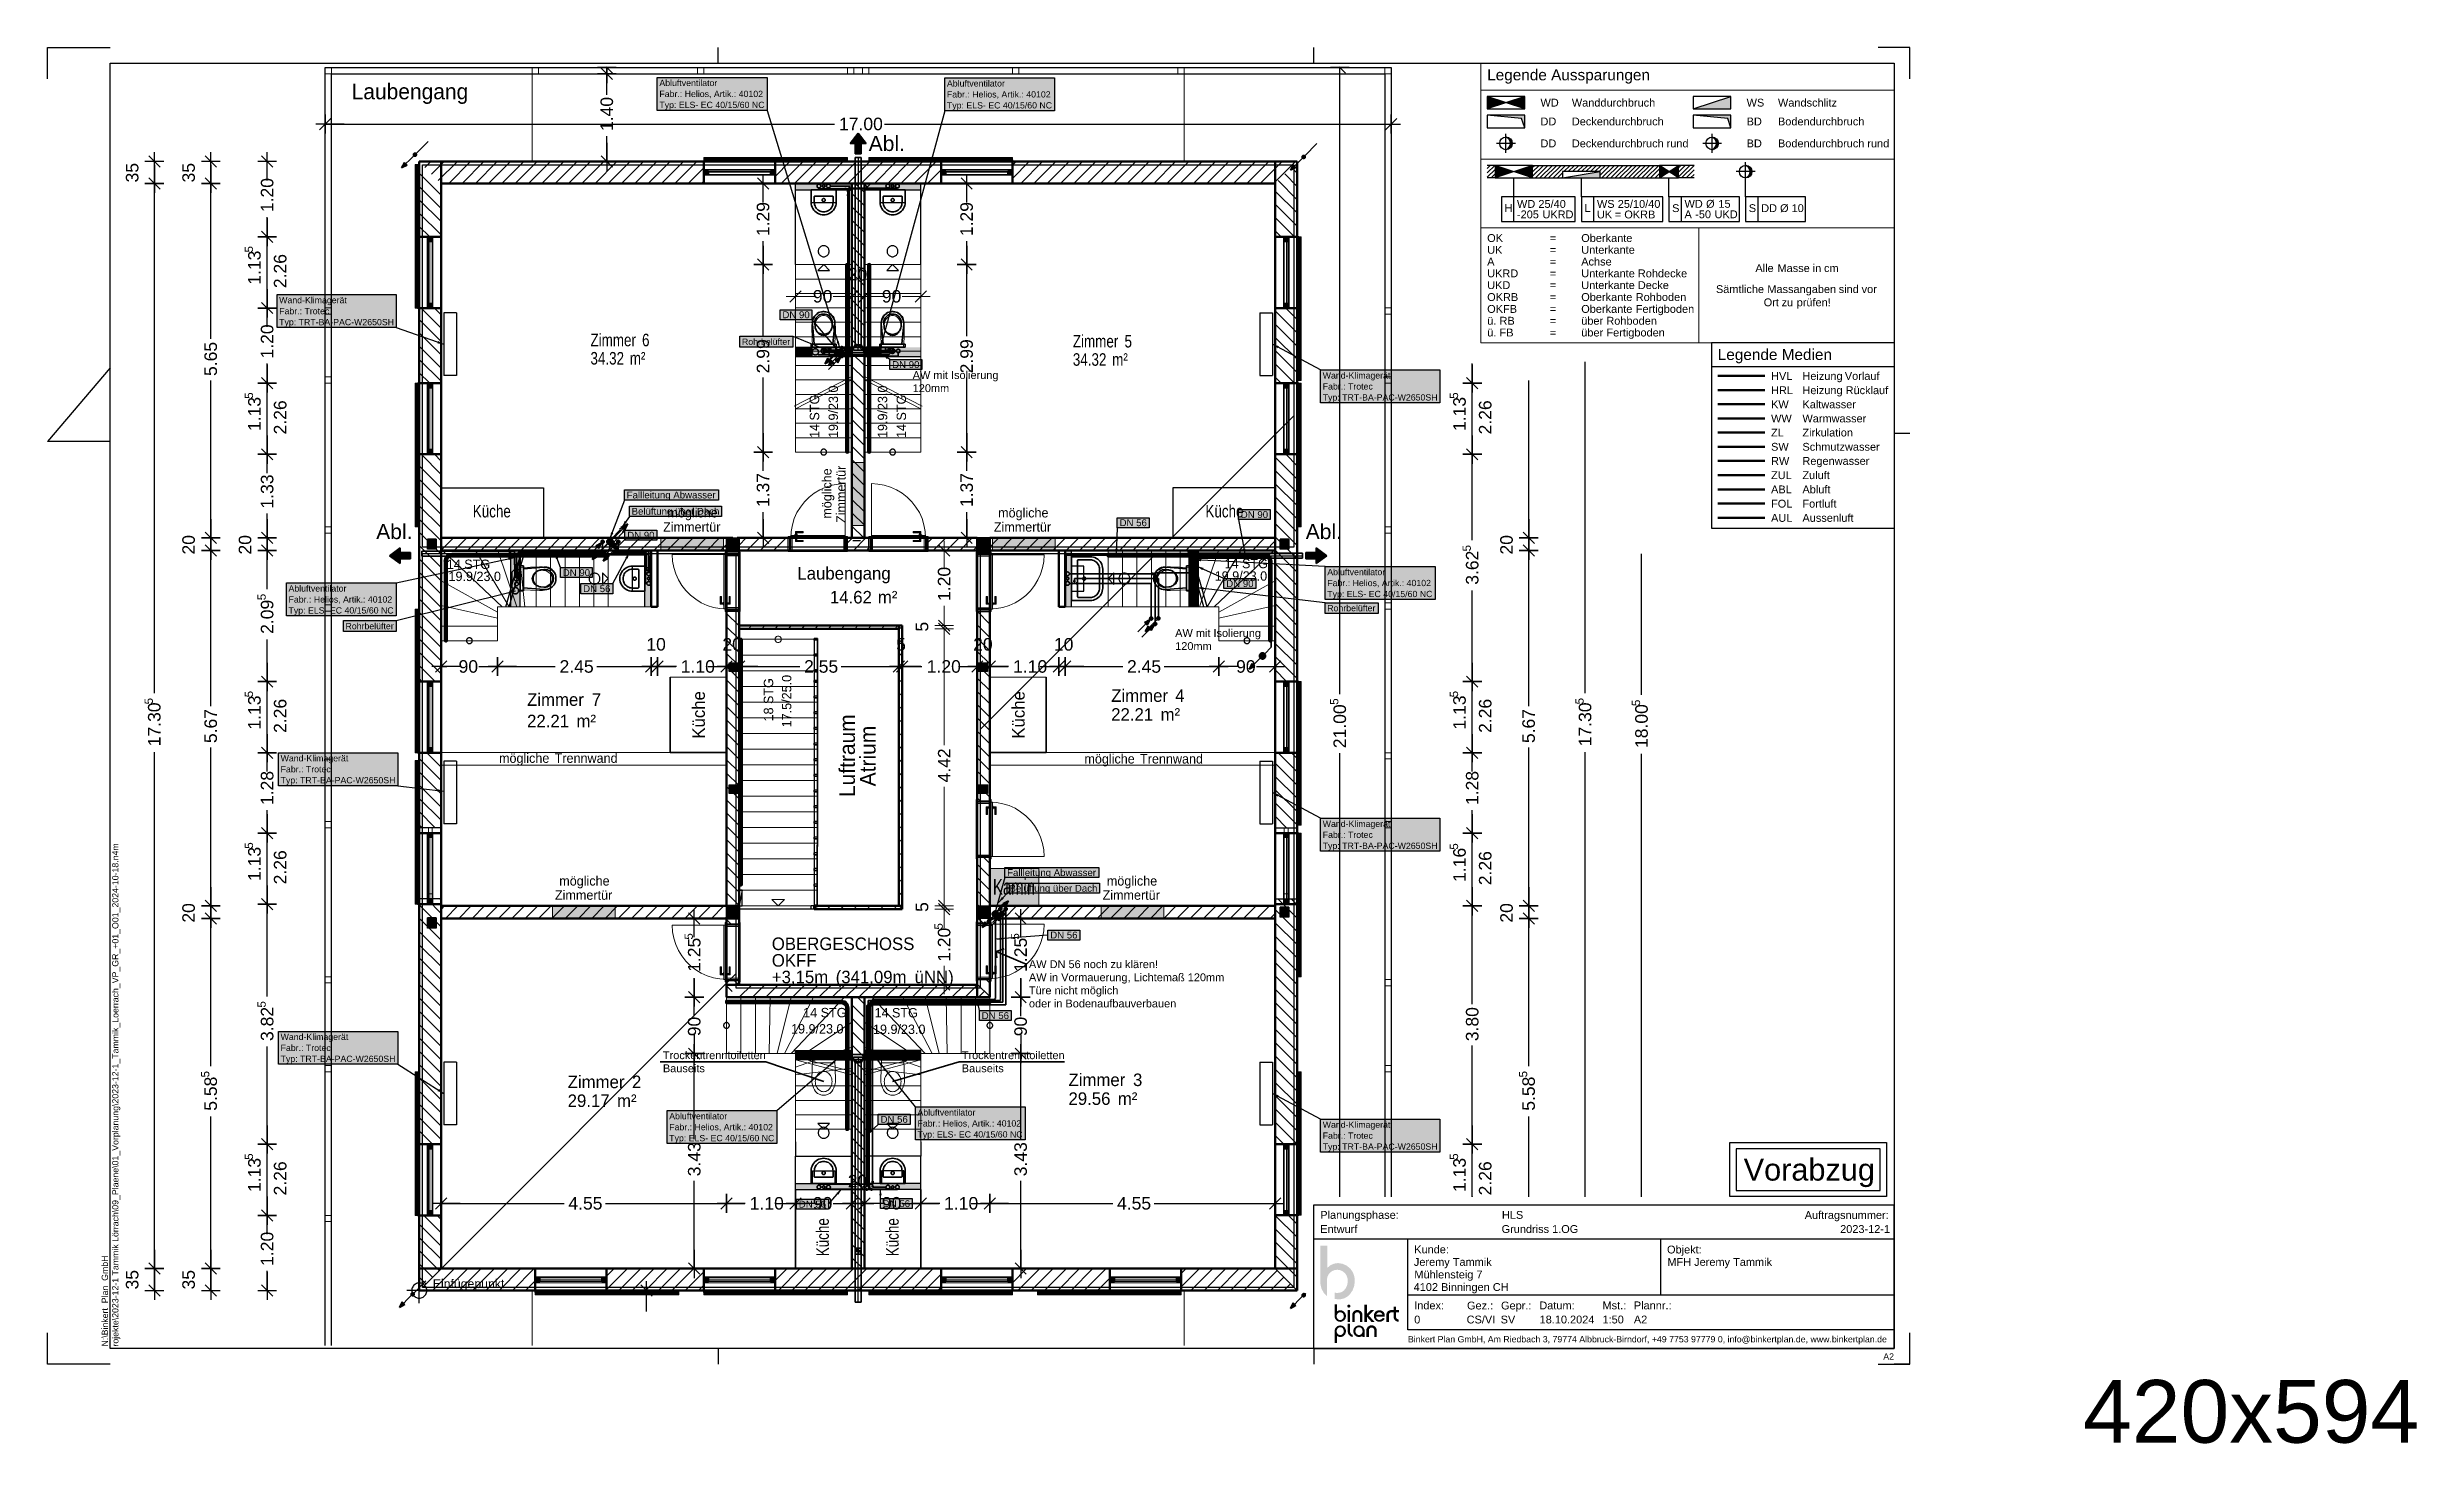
# Model space of a CAD drawing. Extents: x 0 to 756, y -25 to 420.
import ezdxf
from ezdxf.lldxf.tags import DXFTag

# ---------------------------------------------------------------- set-up
doc = ezdxf.new("R2010")
doc.units = 0
doc.linetypes.add('_Hiddenline_', pattern=[3, 2, -1])
doc.layers.get('0').update_dxf_attribs({"lineweight": 25})
doc.layers.get('DEFPOINTS').update_dxf_attribs({"lineweight": 25})
for name, color, linetype, lineweight, true_color in [('2L_TEXT', 7, 'Continuous', 25, 0x3300cc), ('A_Geschossdecke', 7, 'Continuous', 25, 0x008080), ('Bolzen', 7, 'Continuous', 25, 0xcc0000), ('H_Heizung', 1, 'Continuous', 25, 0xff0000), ('L_Abluft', 2, 'Continuous', 35, 0xffff00), ('L_Zuluft', 6, 'Continuous', 35, 0xff00ff), ('S_Abwasser_Entlueftung', 7, 'Nova_70', 35, 0x808000), ('S_Einrichtung', 7, 'Continuous', 35, 0x9dff9d), ('S_Kaltwasser', 3, 'Continuous', 35, 0x00ff00), ('S_Regenwasser', 7, 'Continuous', 35, 0x0080ff), ('S_Schmutzwasser', 7, 'Continuous', 35, 0x808040), ('S_Warmwasser', 1, 'fein_strichliert', 35, 0xff0000), ('S_Zirkulation', 7, 'fein_strichliert', 35, 0xff0080), ('X_Einfuegepunkt', 1, 'Continuous', 25, 0xff0000), ('X_Geometrie', 3, 'Continuous', 25, 0x00ff00)]:
    doc.layers.add(name, color=color, linetype=linetype, lineweight=lineweight, true_color=true_color)
for name, color, linetype, lineweight in [('A_Aussenwand', 7, 'Continuous', 25), ('A_Fenster', 7, 'Continuous', 25), ('A_Innenwand', 7, 'Continuous', 25), ('A_Tuer', 7, 'Continuous', 25), ('Allgemein01', 7, 'Continuous', 13), ('Allgemein03', 7, 'Continuous', 25), ('Design', 7, 'Continuous', 18), ('Fenster', 7, 'Continuous', 13), ('Fensterbank', 7, 'Continuous', 13), ('L_Text', 7, 'Continuous', 25), ('Pfosten_ Stützen', 7, 'Continuous', 13), ('Raumbezeichnung', 7, 'Continuous', 13), ('S_Text', 7, 'Continuous', 35), ('Sanitär', 7, 'Continuous', 25), ('Standard', 7, 'Continuous', 25), ('Stütze Holz', 7, 'Continuous', 13), ('Text Allgemein', 7, 'Continuous', 13), ('Treppe', 7, 'Continuous', 13), ('Tür', 7, 'Continuous', 13), ('Tür 2D', 7, 'Continuous', 13), ('Verschattung', 7, 'Continuous', 13), ('Wand Holz nicht tragend', 7, 'Continuous', 13), ('Wand Holz tragend', 7, 'Continuous', 13), ('Wohnfläche-Rohbau', 7, 'Continuous', 13), ('X_Legende', 7, 'Continuous', 25), ('X_Plankopf_PB', 7, 'Continuous', 25), ('X_Planrahmen', 7, 'Continuous', 25), ('X_Stempel_Vorabzug', 7, 'Continuous', 25), ('X_Text', 7, 'Continuous', 25)]:
    doc.layers.add(name, color=color, linetype=linetype, lineweight=lineweight)
doc.styles.get("Standard").update_dxf_attribs({"font": 'arial.ttf'})
tags = doc.linetypes.add('fein_strichliert', pattern=[4, 1, -2, 1]).pattern_tags.tags
tags[8:9] = [DXFTag(74, 4), DXFTag(75, 0), DXFTag(340, '0'), DXFTag(46, 0.0), DXFTag(50, 0.0), DXFTag(44, 0.0), DXFTag(45, 0.0)]
tags[6:7] = [DXFTag(74, 4), DXFTag(75, 0), DXFTag(340, '0'), DXFTag(46, 0.0), DXFTag(50, 0.0), DXFTag(44, 0.0), DXFTag(45, 0.0)]
tags[4:5] = [DXFTag(74, 4), DXFTag(75, 0), DXFTag(340, '0'), DXFTag(46, 0.0), DXFTag(50, 0.0), DXFTag(44, 0.0), DXFTag(45, 0.0)]
tags = doc.linetypes.add('Nova_70', pattern='A,2,[130,ltypeshp.shx,S=1,R=-90,X=0,Y=1],2', length=4).pattern_tags.tags
tags[12:13] = [DXFTag(74, 4), DXFTag(75, 0), DXFTag(340, '0'), DXFTag(46, 0.0), DXFTag(50, 0.0), DXFTag(44, 0.0), DXFTag(45, 0.0)]
tags = doc.linetypes.add('PUNKT2_S9', pattern=[0.1, 0, -0.1]).pattern_tags.tags
tags[6:7] = [DXFTag(74, 4), DXFTag(75, 0), DXFTag(340, '0'), DXFTag(46, 1.0), DXFTag(50, 0.0), DXFTag(44, 0.0), DXFTag(45, 0.0)]
tags[4:5] = [DXFTag(74, 4), DXFTag(75, 0), DXFTag(340, '0'), DXFTag(46, 1.0), DXFTag(50, 0.0), DXFTag(44, 0.0), DXFTag(45, 0.0)]
tags = doc.linetypes.add('STRICHPUNKT2', pattern=[12.7, 6.35, -3.175, 0, -3.175]).pattern_tags.tags
tags[10:11] = [DXFTag(74, 4), DXFTag(75, 0), DXFTag(340, '0'), DXFTag(46, 0.0), DXFTag(50, 0.0), DXFTag(44, 0.0), DXFTag(45, 0.0)]
tags[8:9] = [DXFTag(74, 4), DXFTag(75, 0), DXFTag(340, '0'), DXFTag(46, 0.0), DXFTag(50, 0.0), DXFTag(44, 0.0), DXFTag(45, 0.0)]
tags[6:7] = [DXFTag(74, 4), DXFTag(75, 0), DXFTag(340, '0'), DXFTag(46, 0.0), DXFTag(50, 0.0), DXFTag(44, 0.0), DXFTag(45, 0.0)]
tags[4:5] = [DXFTag(74, 4), DXFTag(75, 0), DXFTag(340, '0'), DXFTag(46, 0.0), DXFTag(50, 0.0), DXFTag(44, 0.0), DXFTag(45, 0.0)]
tags = doc.linetypes.add('VERDECKT2_S2', pattern=[0.27, 0.2, -0.07]).pattern_tags.tags
tags[6:7] = [DXFTag(74, 4), DXFTag(75, 0), DXFTag(340, '0'), DXFTag(46, 1.0), DXFTag(50, 0.0), DXFTag(44, 0.0), DXFTag(45, 0.0)]
tags[4:5] = [DXFTag(74, 4), DXFTag(75, 0), DXFTag(340, '0'), DXFTag(46, 1.0), DXFTag(50, 0.0), DXFTag(44, 0.0), DXFTag(45, 0.0)]

msp = doc.modelspace()

# ---------------------------------------------------------------- texts
at = {"layer": 'S_Text', "color": 1, "ltscale": 0.35, "true_color": 0xff0000, "char_height": 2.5, "attachment_point": 1}
for s, insert in [('{\\fArial;AW DN 56 noch zu klären!}', (313.08, 128.86)), ('{\\fArial;AW in Vormauerung, Lichtemaß 120mm}', (313.08, 124.68)), ('{\\fArial;Türe nicht möglich}', (313.08, 120.51)), ('{\\fArial;oder in Bodenaufbauverbauen }', (313.08, 116.33)), ('{\\fArial;Trockentrenntoiletten}', (196.33, 99.83)), ('{\\fArial;Trockentrenntoiletten}', (291.65, 99.83)), ('{\\fArial;Bauseits}', (196.33, 95.66)), ('{\\fArial;Bauseits}', (291.65, 95.66))]:
    msp.add_mtext(s, dxfattribs=dict(at, insert=insert))
at = {"layer": 'X_Text', "ltscale": 0.25, "char_height": 2.5, "attachment_point": 1}
for s, insert in [('{\\fArial;AW mit Isolierung }', (276, 316.75)), ('{\\fArial;120mm }', (276, 312.57)), ('{\\fArial;AW mit Isolierung }', (359.72, 234.48)), ('{\\fArial;120mm }', (359.72, 230.31))]:
    msp.add_mtext(s, dxfattribs=dict(at, insert=insert))

# ---------------------------------------------------------------- blocks, each defined once
blk = doc.blocks.new('Blockreferenz-A01I5YB9IE', base_point=(0, -25))
at = {"layer": 'X_Planrahmen', "color": 0, "linetype": 'ByBlock', "lineweight": -2, "ltscale": 0.25}
for p, q in [((0, 420), (20, 420)), ((0, 410), (0, 420)), ((214, 415), (214, 420)), ((404, 415), (404, 420)), ((594, 420), (584, 420)), ((594, 410), (594, 420)), ((20, 415), (589, 415)), ((20, 5), (20, 415)), ((589, 415), (589, 5)), ((20, 317.8), (0, 294.3)), ((589, 297), (594, 297)), ((20, 294.3), (0, 294.3)), ((0, 0), (0, 10)), ((594, 0), (594, 10)), ((20, 0), (0, 0)), ((589, 5), (20, 5)), ((214, 5), (214, 0)), ((404, 5), (404, 0)), ((584, 0), (594, 0))]:
    blk.add_line(p, q, dxfattribs=at)
at = {"layer": 'X_Planrahmen', "color": 0, "linetype": 'ByBlock', "lineweight": -2, "ltscale": 0.25, "insert": (17.33, 5.67), "char_height": 2, "attachment_point": 1, "rotation": 90}
blk.add_mtext('{\\fArial;N:\\Binkert_Plan_GmbH\\Projekte\\2023-12-1 Tammik Lörrach\\09_Plaene\\01_Vorplanung\\2023-12-1_Tammik_Loerrach_VP\\H_GR_+01_O01_2024-10-18.n4m}', dxfattribs=at)
at = {"layer": 'X_Planrahmen', "color": 0, "lineweight": -2, "insert": (649.32, -5), "char_height": 20, "attachment_point": 1}
blk.add_mtext('{\\fArial;420x594}', dxfattribs=at)
blk = doc.blocks.new('Blockreferenz-A01I5YBBIE', base_point=(536.61, 53.49))
at = {"color": 0, "linetype": 'ByBlock', "lineweight": -2, "ltscale": 0.25}
for p, q in [((536.61, 70.71), (586.61, 70.71)), ((536.61, 53.49), (536.61, 70.71)), ((586.61, 70.71), (586.61, 53.49)), ((586.61, 53.49), (536.61, 53.49))]:
    blk.add_line(p, q, dxfattribs=at)
at = {"color": 1, "linetype": 'ByBlock', "lineweight": -2, "ltscale": 0.25, "true_color": 0xff0000}
for p, q in [((538.61, 68.71), (538.61, 55.49)), ((584.61, 68.71), (538.61, 68.71)), ((584.61, 55.49), (584.61, 68.71)), ((538.61, 55.49), (584.61, 55.49))]:
    blk.add_line(p, q, dxfattribs=at)
at = {"color": 1, "lineweight": -2, "true_color": 0xff0000, "insert": (541.05, 65.6), "char_height": 7, "attachment_point": 1}
blk.add_mtext('{\\fArial;Vorabzug}', dxfattribs=at)
blk = doc.blocks.new('Blockreferenz-A01I5YBDIE', base_point=(530.79, 266.7))
at = {"layer": 'X_Legende', "color": 0, "linetype": 'ByBlock', "lineweight": -2, "ltscale": 0.25}
for p, q in [((589, 325.81), (530.79, 325.81)), ((530.79, 325.81), (530.79, 266.7)), ((589, 325.81), (589, 266.7)), ((530.79, 318.24), (589, 318.24)), ((530.79, 266.7), (589, 266.7))]:
    blk.add_line(p, q, dxfattribs=at)
at = {"layer": 'X_Legende', "color": 1, "linetype": 'ByBlock', "lineweight": 70, "ltscale": 0.7, "true_color": 0xff0000}
blk.add_line((547.79, 315.23), (532.79, 315.23), dxfattribs=at)
at = {"layer": 'X_Legende', "color": 5, "linetype": 'fein_strichliert', "lineweight": 70, "ltscale": 0.49, "true_color": 0x0000ff}
blk.add_line((547.79, 310.68), (532.79, 310.68), dxfattribs=at)
at = {"layer": 'X_Legende', "color": 3, "linetype": 'ByBlock', "lineweight": 70, "ltscale": 0.7, "true_color": 0x00ff00}
blk.add_line((547.79, 306.18), (532.79, 306.18), dxfattribs=at)
at = {"layer": 'X_Legende', "color": 1, "linetype": 'fein_strichliert', "lineweight": 70, "ltscale": 0.49, "true_color": 0xff0000}
blk.add_line((547.79, 301.68), (532.79, 301.68), dxfattribs=at)
at = {"layer": 'X_Legende', "color": 230, "linetype": 'fein_strichliert', "lineweight": 70, "ltscale": 0.49, "true_color": 0xff0080}
blk.add_line((547.79, 297.18), (532.79, 297.18), dxfattribs=at)
at = {"layer": 'X_Legende', "color": 57, "linetype": 'ByBlock', "lineweight": 70, "ltscale": 0.7, "true_color": 0x808040}
blk.add_line((547.79, 292.64), (532.79, 292.64), dxfattribs=at)
at = {"layer": 'X_Legende', "color": 150, "linetype": 'fein_strichliert', "lineweight": 70, "ltscale": 0.49, "true_color": 0x0080ff}
blk.add_line((547.79, 288.13), (532.79, 288.13), dxfattribs=at)
at = {"layer": 'X_Legende', "color": 6, "linetype": 'ByBlock', "lineweight": 70, "ltscale": 0.7, "true_color": 0xff00ff}
blk.add_line((547.79, 283.59), (532.79, 283.59), dxfattribs=at)
at = {"layer": 'X_Legende', "color": 2, "linetype": 'ByBlock', "lineweight": 70, "ltscale": 0.7, "true_color": 0xffff00}
blk.add_line((547.79, 279.05), (532.79, 279.05), dxfattribs=at)
at = {"layer": 'X_Legende', "color": 24, "linetype": 'ByBlock', "lineweight": 70, "ltscale": 0.7, "true_color": 0x993300}
blk.add_line((547.79, 274.51), (532.79, 274.51), dxfattribs=at)
at = {"layer": 'X_Legende', "color": 70, "linetype": 'ByBlock', "lineweight": 70, "ltscale": 0.7, "true_color": 0x66ff33}
blk.add_line((547.79, 269.97), (532.79, 269.97), dxfattribs=at)
at = {"layer": 'X_Legende', "color": 0, "linetype": 'ByBlock', "lineweight": -2, "ltscale": 0.25, "attachment_point": 1}
for s, insert, char_height in [('{\\fArial;Legende Medien}', (532.79, 323.8), 3.5), ('{\\fArial;HVL}', (549.79, 316.46), 2.5), ('{\\fArial;HRL}', (549.79, 311.91), 2.5), ('{\\fArial;Heizung}', (559.79, 316.46), 2.5), ('{\\fArial;Heizung}', (559.79, 311.91), 2.5), ('{\\fArial;Vorlauf}', (573.31, 316.46), 2.5), ('{\\fArial;Rücklauf}', (573.57, 311.91), 2.5), ('{\\fArial;WW}', (549.79, 302.91), 2.5), ('{\\fArial;KW}', (549.79, 307.41), 2.5), ('{\\fArial;Warmwasser}', (559.79, 302.91), 2.5), ('{\\fArial;Kaltwasser}', (559.79, 307.41), 2.5), ('{\\fArial;ZL}', (549.79, 298.41), 2.5), ('{\\fArial;Zirkulation}', (559.79, 298.41), 2.5), ('{\\fArial;SW}', (549.79, 293.87), 2.5), ('{\\fArial;RW}', (549.79, 289.36), 2.5), ('{\\fArial;Schmutzwasser}', (559.79, 293.87), 2.5), ('{\\fArial;Regenwasser}', (559.79, 289.36), 2.5), ('{\\fArial;ABL}', (549.79, 280.28), 2.5), ('{\\fArial;ZUL}', (549.79, 284.82), 2.5), ('{\\fArial;Abluft}', (559.79, 280.28), 2.5), ('{\\fArial;Zuluft}', (559.79, 284.82), 2.5), ('{\\fArial;FOL}', (549.79, 275.74), 2.5), ('{\\fArial;Fortluft}', (559.79, 275.74), 2.5), ('{\\fArial;AUL}', (549.79, 271.2), 2.5), ('{\\fArial;Aussenluft}', (559.79, 271.2), 2.5)]:
    blk.add_mtext(s, dxfattribs=dict(at, insert=insert, char_height=char_height))
blk = doc.blocks.new('Blockreferenz-A01I5YBFIE', base_point=(404, 0))
at = {"layer": 'X_Plankopf_PB', "linetype": 'ByBlock', "lineweight": -2, "ltscale": 0.25, "true_color": 0x380282}
for points in [[(414.73, 26.52), (414.69, 27.42), (414.41, 28.28), (413.91, 29.03), (413.23, 29.62), (412.41, 30.01), (411.53, 30.16), (410.7, 30.09), (409.92, 29.81), (409.23, 29.34), (408.69, 28.71), (408.32, 27.97), (408.14, 27.16), (408.14, 21.75), (407.09, 22.84), (406.37, 24.18), (406.04, 25.66), (406.04, 37.86), (408.23, 37.86), (408.23, 30.74), (409.21, 31.59), (410.4, 32.11), (411.68, 32.29), (413.11, 32.06), (414.44, 31.47), (415.56, 30.55), (416.4, 29.37), (416.89, 28), (417.01, 26.56), (416.83, 25), (416.28, 23.53), (415.37, 22.24), (414.57, 21.54), (413.63, 21.04), (412.59, 20.78), (411.53, 20.76), (411.07, 20.79), (410.62, 20.86), (410.62, 22.85), (411.07, 22.79), (411.52, 22.77), (412.24, 22.85), (412.91, 23.1), (413.5, 23.51), (413.98, 24.05), (414.41, 24.81), (414.67, 25.64)], [(414.63, 18.57), (414.65, 18.7), (414.69, 18.82), (414.77, 18.92), (414.87, 19), (414.99, 19.04), (415.12, 19.06), (415.24, 19.04), (415.36, 19), (415.46, 18.92), (415.54, 18.82), (415.59, 18.7), (415.6, 18.57), (415.59, 18.45), (415.54, 18.33), (415.46, 18.23), (415.36, 18.15), (415.24, 18.1), (415.12, 18.09), (414.99, 18.1), (414.87, 18.15), (414.77, 18.23), (414.69, 18.33), (414.65, 18.45)], [(418.66, 15.85), (418.6, 16.06), (418.49, 16.25), (418.33, 16.41), (418.14, 16.52), (417.92, 16.57), (417.7, 16.57), (417.49, 16.52), (417.3, 16.41), (417.14, 16.25), (417.02, 16.06), (416.96, 15.85), (416.96, 13.55), (416.2, 13.55), (416.2, 16.08), (416.36, 16.49), (416.62, 16.84), (416.97, 17.11), (417.38, 17.27), (417.81, 17.31), (418.25, 17.27), (418.66, 17.11), (419, 16.84), (419.27, 16.49), (419.42, 16.08), (419.42, 13.55), (418.66, 13.55)], [(420.09, 13.55), (420.09, 19.07), (420.86, 19.07), (420.86, 16.01), (422.16, 17.31), (423.14, 17.31), (421.44, 15.61), (423.3, 13.55), (422.31, 13.55), (420.86, 15.19), (420.86, 13.55)], [(427.12, 13.55), (427.12, 16.15), (427.25, 16.47), (427.44, 16.76), (427.7, 17), (428.11, 17.21), (428.56, 17.31), (429.36, 17.31), (429.36, 18.44), (430.12, 18.44), (430.12, 17.31), (431.06, 17.31), (431.06, 16.6), (430.12, 16.6), (430.12, 15.12), (430.2, 14.87), (430.34, 14.64), (430.53, 14.46), (430.76, 14.34), (431.02, 14.28), (431.02, 13.55), (430.54, 13.64), (430.1, 13.86), (429.74, 14.19), (429.49, 14.61), (429.36, 15.08), (429.36, 16.6), (428.64, 16.6), (428.39, 16.52), (428.17, 16.38), (427.99, 16.17), (427.88, 15.93), (427.88, 13.55)], [(415.5, 12.97), (415.5, 10.57), (415.52, 10.25), (415.64, 9.95), (415.83, 9.69), (416.08, 9.5), (416.38, 9.38), (416.38, 8.7), (415.89, 8.83), (415.45, 9.08), (415.1, 9.44), (414.86, 9.88), (414.74, 10.37), (414.74, 12.97)], [(420.74, 11.21), (420.9, 11.62), (421.16, 11.97), (421.51, 12.24), (421.92, 12.4), (422.35, 12.45), (422.79, 12.4), (423.2, 12.24), (423.54, 11.97), (423.81, 11.62), (423.96, 11.21), (423.96, 8.69), (423.2, 8.69), (423.2, 10.99), (423.14, 11.2), (423.03, 11.39), (422.87, 11.54), (422.68, 11.65), (422.46, 11.7), (422.24, 11.7), (422.03, 11.65), (421.84, 11.54), (421.68, 11.39), (421.56, 11.2), (421.5, 10.99), (421.5, 8.69), (420.74, 8.69)]]:
    blk.add_hatch(color=196, dxfattribs=at).paths.add_polyline_path(points)
at = {"layer": 'X_Plankopf_PB', "color": 0, "linetype": 'ByBlock', "lineweight": -2, "ltscale": 0.25}
for p, q in [((404, 5), (404, 50.91)), ((404, 50.91), (589, 50.91)), ((589, 5), (589, 50.91)), ((589, 39.9), (404, 39.9)), ((433.96, 11.04), (433.96, 39.9)), ((514.61, 22.05), (514.61, 39.9)), ((589, 22.05), (433.96, 22.05)), ((589, 11.04), (433.96, 11.04)), ((404, 5), (589, 5)), ((594, 0), (589, 0)), ((594, 0), (594, 5))]:
    blk.add_line(p, q, dxfattribs=at)
at = {"layer": 'X_Plankopf_PB', "color": 196, "linetype": 'ByBlock', "lineweight": -2, "ltscale": 0.25, "true_color": 0x380282}
for points in [[(411.29, 19.12), (410.62, 14.94), (410.56, 15.43)], [(411.29, 19.12), (410.56, 15.43), (410.56, 19.12)], [(411.29, 19.12), (410.8, 14.48), (410.62, 14.94)], [(411.29, 19.12), (411.1, 14.09), (410.8, 14.48)], [(411.29, 19.12), (411.24, 15.37), (411.1, 14.09)], [(411.24, 15.37), (411.1, 14.09), (411.28, 15.02)], [(411.28, 15.72), (411.29, 19.12), (411.24, 15.37)], [(411.29, 16.89), (411.28, 15.72), (411.29, 19.12)], [(411.41, 16.03), (411.29, 16.89), (411.28, 15.72)], [(411.8, 17.16), (411.41, 16.03), (411.29, 16.89)], [(411.61, 16.29), (411.8, 17.16), (411.41, 16.03)], [(411.84, 16.47), (411.61, 16.29), (411.8, 17.16)], [(412.38, 17.26), (411.84, 16.47), (411.8, 17.16)], [(412.38, 17.26), (412.09, 16.58), (411.84, 16.47)], [(412.38, 17.26), (412.38, 16.61), (412.09, 16.58)], [(412.52, 16.6), (412.38, 16.61), (412.38, 17.26)], [(412.52, 16.6), (412.38, 17.26), (412.85, 17.19)], [(412.52, 16.6), (412.85, 17.19), (412.65, 16.58)], [(412.91, 16.47), (412.65, 16.58), (412.85, 17.19)], [(412.91, 16.47), (412.85, 17.19), (413.29, 17.01)], [(412.91, 16.47), (413.29, 17.01), (413.15, 16.29)], [(413.34, 16.03), (413.15, 16.29), (413.29, 17.01)], [(413.34, 16.03), (413.29, 17.01), (413.66, 16.71)], [(413.34, 16.03), (413.66, 16.71), (413.47, 15.72)], [(413.66, 16.71), (413.52, 15.37), (413.47, 15.72)], [(413.7, 14.13), (413.47, 15.02), (413.52, 15.37)], [(413.7, 14.13), (413.66, 16.71), (413.52, 15.37)], [(413.95, 16.33), (413.7, 14.13), (413.66, 16.71)], [(413.97, 14.51), (413.95, 16.33), (413.7, 14.13)], [(414.13, 15.89), (413.97, 14.51), (413.95, 16.33)], [(414.14, 14.95), (414.13, 15.89), (413.97, 14.51)], [(414.2, 15.42), (414.14, 14.95), (414.13, 15.89)], [(414.74, 13.55), (414.74, 17.32), (415.5, 13.55), (415.5, 17.32)], [(423.14, 15.95), (423.13, 15), (423.1, 15.48)], [(423.13, 15), (423.14, 15.95), (423.29, 14.55)], [(423.14, 15.95), (423.29, 14.55), (423.31, 16.38)], [(423.29, 14.55), (423.31, 16.38), (423.56, 14.15)], [(423.31, 16.38), (423.56, 14.15), (423.59, 16.75)], [(423.56, 14.15), (423.59, 16.75), (423.93, 13.84)], [(423.95, 17.04), (423.8, 15.8), (423.59, 16.75)], [(423.8, 15.8), (423.59, 16.75), (423.8, 15.17)], [(423.59, 16.75), (423.8, 15.17), (423.93, 13.84)], [(423.92, 16.05), (423.95, 17.04), (423.8, 15.8)], [(426.59, 15.17), (423.8, 15.17), (423.8, 15.8)], [(426.59, 15.17), (423.8, 15.8), (425.83, 15.8)], [(423.8, 15.17), (423.93, 13.84), (423.84, 14.91)], [(424.09, 16.27), (423.92, 16.05), (423.95, 17.04)], [(424.09, 16.27), (423.95, 17.04), (424.38, 17.21)], [(424.09, 16.27), (424.38, 17.21), (424.31, 16.44)], [(424.56, 16.55), (424.31, 16.44), (424.38, 17.21)], [(424.56, 16.55), (424.38, 17.21), (424.85, 17.26)], [(424.56, 16.55), (424.85, 17.26), (424.84, 16.6)], [(424.84, 16.6), (424.85, 17.26), (425.11, 16.56)], [(424.85, 17.26), (425.11, 16.56), (425.29, 17.21)], [(425.11, 16.56), (425.29, 17.21), (425.36, 16.45)], [(425.29, 17.21), (425.36, 16.45), (425.72, 17.05)], [(425.36, 16.45), (425.72, 17.05), (425.58, 16.28)], [(425.74, 16.06), (425.58, 16.28), (425.72, 17.05)], [(425.74, 16.06), (425.72, 17.05), (426.08, 16.78)], [(425.74, 16.06), (426.08, 16.78), (425.83, 15.8)], [(426.59, 15.17), (425.83, 15.8), (426.08, 16.78)], [(426.59, 15.17), (426.08, 16.78), (426.36, 16.43)], [(426.59, 15.17), (426.36, 16.43), (426.53, 16.01)], [(426.59, 15.17), (426.53, 16.01), (426.59, 15.56)], [(411.29, 6.84), (410.56, 10.53), (410.62, 11.02)], [(411.29, 6.84), (410.56, 6.84), (410.56, 10.53)], [(411.29, 6.84), (410.62, 11.02), (410.8, 11.48)], [(411.29, 6.84), (410.8, 11.48), (411.1, 11.87)], [(411.45, 13.81), (411.1, 14.09), (411.28, 15.02)], [(411.47, 12.16), (411.28, 10.94), (411.1, 11.87)], [(411.28, 10.94), (411.1, 11.87), (411.24, 10.59)], [(411.1, 11.87), (411.24, 10.59), (411.29, 6.84)], [(411.24, 10.59), (411.29, 6.84), (411.28, 10.24)], [(411.45, 13.81), (411.28, 15.02), (411.41, 14.7)], [(411.41, 11.26), (411.47, 12.16), (411.28, 10.94)], [(411.29, 6.84), (411.28, 10.24), (411.29, 9.08)], [(411.28, 10.24), (411.29, 9.08), (411.41, 9.93)], [(411.29, 9.08), (411.41, 9.93), (411.8, 8.8)], [(411.45, 13.81), (411.41, 14.7), (411.61, 14.45)], [(411.61, 11.51), (411.41, 11.26), (411.47, 12.16)], [(411.41, 9.93), (411.8, 8.8), (411.61, 9.67)], [(411.45, 13.81), (411.61, 14.45), (411.86, 13.63)], [(411.91, 12.35), (411.61, 11.51), (411.47, 12.16)], [(411.61, 14.45), (411.84, 14.27), (411.86, 13.63)], [(411.91, 12.35), (411.84, 11.7), (411.61, 11.51)], [(411.8, 8.8), (411.61, 9.67), (411.84, 9.49)], [(412.38, 8.71), (411.8, 8.8), (411.84, 9.49)], [(411.84, 14.27), (411.86, 13.63), (412.09, 14.16)], [(411.91, 12.35), (412.09, 11.8), (411.84, 11.7)], [(412.38, 8.71), (411.84, 9.49), (412.09, 9.39)], [(411.86, 13.63), (412.09, 14.16), (412.31, 13.55)], [(411.91, 12.35), (412.38, 12.41), (412.09, 11.8)], [(412.09, 14.16), (412.31, 13.55), (412.38, 14.12)], [(412.38, 12.41), (412.38, 11.84), (412.09, 11.8)], [(412.38, 8.71), (412.09, 9.39), (412.38, 9.35)], [(412.31, 13.55), (412.38, 14.12), (412.44, 13.55)], [(412.38, 14.12), (412.44, 13.55), (412.66, 14.16)], [(412.85, 12.34), (412.66, 11.8), (412.38, 12.41)], [(412.66, 11.8), (412.38, 12.41), (412.38, 11.84)], [(412.85, 8.77), (412.38, 8.71), (412.52, 9.36)], [(412.38, 8.71), (412.38, 9.35), (412.52, 9.36)], [(412.44, 13.55), (412.66, 14.16), (412.9, 13.63)], [(412.85, 8.77), (412.52, 9.36), (412.65, 9.38)], [(412.85, 8.77), (412.65, 9.38), (412.91, 9.49)], [(412.66, 14.16), (412.9, 13.63), (412.91, 14.27)], [(412.91, 11.7), (412.85, 12.34), (412.66, 11.8)], [(413.3, 12.15), (412.91, 11.7), (412.85, 12.34)], [(412.85, 8.77), (412.91, 9.49), (413.29, 8.96)], [(412.9, 13.63), (412.91, 14.27), (413.33, 13.83)], [(412.91, 14.27), (413.15, 14.45), (413.33, 13.83)], [(413.3, 12.15), (413.15, 11.51), (412.91, 11.7)], [(412.91, 9.49), (413.15, 9.67), (413.29, 8.96)], [(413.15, 14.45), (413.33, 13.83), (413.34, 14.7)], [(413.34, 11.26), (413.3, 12.15), (413.15, 11.51)], [(413.15, 9.67), (413.29, 8.96), (413.34, 9.93)], [(413.29, 8.96), (413.34, 9.93), (413.66, 9.25)], [(413.68, 11.86), (413.34, 11.26), (413.3, 12.15)], [(413.33, 13.83), (413.34, 14.7), (413.7, 14.13)], [(413.34, 14.7), (413.7, 14.13), (413.47, 15.02)], [(413.47, 10.94), (413.68, 11.86), (413.34, 11.26)], [(413.34, 9.93), (413.66, 9.25), (413.47, 10.24)], [(413.52, 10.59), (413.47, 10.94), (413.68, 11.86)], [(413.47, 10.24), (413.52, 10.59), (413.66, 9.25)], [(413.52, 10.59), (413.66, 9.25), (413.68, 11.86)], [(413.66, 9.25), (413.68, 11.86), (413.95, 9.63)], [(413.68, 11.86), (413.95, 9.63), (413.96, 11.47)], [(413.95, 9.63), (413.96, 11.47), (414.13, 10.07)], [(413.96, 11.47), (414.13, 10.07), (414.14, 11.02)], [(414.13, 10.07), (414.14, 11.02), (414.2, 10.54)], [(416.53, 10.54), (416.59, 11.02), (416.59, 10.07)], [(416.59, 11.02), (416.59, 10.07), (416.76, 11.47)], [(416.59, 10.07), (416.76, 11.47), (416.78, 9.63)], [(416.76, 11.47), (416.78, 9.63), (417.05, 11.86)], [(416.78, 9.63), (417.05, 11.86), (417.06, 9.25)], [(417.05, 11.86), (417.26, 10.94), (417.43, 12.15)], [(417.06, 9.25), (417.21, 10.59), (417.05, 11.86)], [(417.21, 10.59), (417.05, 11.86), (417.26, 10.94)], [(417.26, 10.24), (417.06, 9.25), (417.21, 10.59)], [(417.44, 8.96), (417.26, 10.24), (417.06, 9.25)], [(417.26, 10.94), (417.43, 12.15), (417.39, 11.26)], [(417.39, 9.93), (417.44, 8.96), (417.26, 10.24)], [(417.58, 11.51), (417.39, 11.26), (417.43, 12.15)], [(417.44, 8.96), (417.39, 9.93), (417.58, 9.67)], [(417.58, 11.51), (417.43, 12.15), (417.87, 12.34)], [(417.88, 8.77), (417.44, 8.96), (417.58, 9.67)], [(417.58, 11.51), (417.87, 12.34), (417.82, 11.7)], [(417.88, 8.77), (417.58, 9.67), (417.82, 9.49)], [(418.07, 11.8), (417.82, 11.7), (417.87, 12.34)], [(417.88, 8.77), (417.82, 9.49), (418.08, 9.38)], [(418.07, 11.8), (417.87, 12.34), (418.35, 12.41)], [(417.88, 8.77), (418.08, 9.38), (418.35, 8.71)], [(418.07, 11.8), (418.35, 12.41), (418.35, 11.84)], [(418.08, 9.38), (418.2, 9.36), (418.35, 8.71)], [(418.2, 9.36), (418.35, 8.71), (418.35, 9.35)], [(418.82, 12.35), (418.35, 11.84), (418.35, 12.41)], [(418.82, 12.35), (418.64, 11.8), (418.35, 11.84)], [(418.35, 9.35), (418.93, 8.8), (418.64, 9.39)], [(418.35, 8.71), (418.35, 9.35), (418.93, 8.8)], [(418.82, 12.35), (418.89, 11.7), (418.64, 11.8)], [(418.64, 9.39), (418.89, 9.49), (418.93, 8.8)], [(418.82, 12.35), (419.26, 12.16), (418.89, 11.7)], [(419.26, 12.16), (419.12, 11.51), (418.89, 11.7)], [(418.89, 9.49), (418.93, 8.8), (419.12, 9.67)], [(418.93, 8.8), (419.12, 9.67), (419.44, 9.08)], [(419.32, 11.26), (419.26, 12.16), (419.12, 11.51)], [(419.12, 9.67), (419.44, 9.08), (419.32, 9.93)], [(419.63, 11.87), (419.32, 11.26), (419.26, 12.16)], [(419.45, 10.94), (419.63, 11.87), (419.32, 11.26)], [(419.44, 9.08), (419.32, 9.93), (419.45, 10.24)], [(420.17, 8.69), (419.44, 9.08), (419.45, 10.24)], [(420.17, 8.69), (419.44, 8.69), (419.44, 9.08)], [(419.49, 10.59), (419.45, 10.94), (419.63, 11.87)], [(420.17, 8.69), (419.45, 10.24), (419.49, 10.59)], [(420.17, 8.69), (419.49, 10.59), (419.63, 11.87)], [(420.17, 8.69), (419.63, 11.87), (419.93, 11.48)], [(420.17, 8.69), (419.93, 11.48), (420.11, 11.02)], [(420.17, 8.69), (420.11, 11.02), (420.17, 10.53)], [(423.93, 13.84), (423.84, 14.91), (423.95, 14.67)], [(424.36, 13.63), (423.93, 13.84), (423.95, 14.67)], [(424.36, 13.63), (423.95, 14.67), (424.12, 14.46)], [(424.36, 13.63), (424.12, 14.46), (424.33, 14.29)], [(424.36, 13.63), (424.33, 14.29), (424.57, 14.19)], [(424.36, 13.63), (424.57, 14.19), (424.84, 13.55)], [(424.57, 14.19), (424.84, 14.15), (424.84, 13.55)], [(424.84, 14.15), (424.84, 13.55), (425.19, 14.21)], [(424.84, 13.55), (425.19, 14.21), (425.35, 13.62)], [(425.19, 14.21), (425.35, 13.62), (425.51, 14.36)], [(425.35, 13.62), (425.51, 14.36), (425.83, 13.82)], [(425.51, 14.36), (425.78, 14.58), (425.83, 13.82)], [(425.78, 14.58), (425.83, 13.82), (426, 14.86)], [(425.83, 13.82), (426, 14.86), (426.25, 14.13)], [(426, 14.86), (426.25, 14.13), (426.57, 14.53)]]:
    blk.add_solid(points, dxfattribs=at)
at = {"layer": 'X_Plankopf_PB', "color": 0, "linetype": 'ByBlock', "lineweight": -2, "ltscale": 0.25, "attachment_point": 1}
for s, insert, char_height in [('{\\fArial;Planungsphase:}', (406, 48.91), 2.5), ('{\\fArial;Auftragsnummer:}', (560.53, 48.87), 2.5), ('{\\fArial;Kunde:}', (435.96, 37.9), 2.5), ('{\\fArial;Objekt:}', (516.61, 37.86), 2.5), ('{\\fArial;2023-12-1}', (571.82, 44.4), 2.5), ('{\\fArial;0}', (435.96, 15.53), 2.5), ('{\\fArial;Index:}', (435.96, 20.04), 2.5), ('{\\fArial;Gez.:}', (452.81, 20), 2.5), ('{\\fArial;Gepr.:}', (463.66, 20), 2.5), ('{\\fArial;Datum:}', (475.87, 20.04), 2.5), ('{\\fArial;1:50}', (496.02, 15.54), 2.5), ('{\\fArial;Mst.:}', (496.02, 20.04), 2.5), ('{\\fArial;A2}', (506.02, 15.54), 2.5), ('{\\fArial;Plannr.:}', (506.02, 20.04), 2.5), ('{\\fArial;Binkert Plan GmbH, Am Riedbach 3, 79774 Albbruck-Birndorf, +49 7753 97779 0, info@binkertplan.de, www.binkertplan.de}', (433.96, 9), 2)]:
    blk.add_mtext(s, dxfattribs=dict(at, insert=insert, char_height=char_height))
at = {"layer": 'X_Plankopf_PB', "color": 0, "lineweight": -2, "attachment_point": 1}
for s, insert, char_height in [('{\\fArial;HLS}', (463.94, 48.91), 2.5), ('{\\fArial;Entwurf}', (405.99, 44.4), 2.5), ('{\\fArial;Grundriss 1.OG}', (463.84, 44.4), 2.5), ('{\\fArial;Jeremy Tammik}', (435.85, 33.9), 2.5), ('{\\fArial;MFH Jeremy Tammik}', (516.72, 33.9), 2.5), ('{\\fArial;4102 Binningen CH}', (435.79, 25.9), 2.5), ('{\\fArial;Mühlensteig 7}', (436.01, 29.9), 2.5), ('{\\fArial;CS/VI}', (452.69, 15.54), 2.5), ('{\\fArial;SV}', (463.53, 15.54), 2.5), ('{\\fArial;18.10.2024}', (475.96, 15.54), 2.5), ('{\\fArial;A2}', (585.58, 3.5), 2)]:
    blk.add_mtext(s, dxfattribs=dict(at, insert=insert, char_height=char_height))
blk = doc.blocks.new('Blockreferenz-A01I5YBHIE', base_point=(457.24, 325.81))
at = {"layer": 'X_Legende', "linetype": 'ByBlock', "lineweight": -2, "ltscale": 0.25, "true_color": 0xff0000}
for points in [[(465.24, 391.38), (465.76, 391.31), (466.24, 391.12), (466.66, 390.8), (466.97, 390.38), (467.17, 389.9), (467.24, 389.38), (467.17, 388.87), (466.97, 388.38), (466.66, 387.97), (466.24, 387.65), (465.76, 387.45), (465.24, 387.38), (465.75, 387.65), (466.16, 388.05), (466.46, 388.54), (466.61, 389.1), (466.61, 389.67), (466.46, 390.22), (466.16, 390.72), (465.75, 391.11)], [(530.99, 391.38), (531.5, 391.31), (531.99, 391.12), (532.4, 390.8), (532.72, 390.38), (532.92, 389.9), (532.99, 389.38), (532.92, 388.87), (532.72, 388.38), (532.4, 387.97), (531.99, 387.65), (531.5, 387.45), (530.99, 387.38), (531.49, 387.65), (531.91, 388.05), (532.2, 388.54), (532.36, 389.1), (532.36, 389.67), (532.2, 390.22), (531.91, 390.72), (531.49, 391.11)], [(541.68, 382.38), (542.2, 382.32), (542.68, 382.12), (543.1, 381.8), (543.41, 381.38), (543.61, 380.9), (543.68, 380.38), (543.61, 379.87), (543.41, 379.38), (543.1, 378.97), (542.68, 378.65), (542.2, 378.45), (541.68, 378.38), (542.19, 378.66), (542.6, 379.05), (542.9, 379.54), (543.05, 380.1), (543.05, 380.67), (542.9, 381.22), (542.6, 381.72), (542.19, 382.11)]]:
    blk.add_hatch(color=1, dxfattribs=at).paths.add_polyline_path(points)
at = {"layer": 'X_Legende', "color": 0, "linetype": 'ByBlock', "lineweight": 18, "ltscale": 0.18}
for p, q in [((589, 415), (457.24, 415)), ((457.24, 325.81), (457.24, 415)), ((589, 325.81), (589, 415)), ((589, 406.38), (457.24, 406.38)), ((589, 384.38), (457.24, 384.38)), ((589, 362.49), (457.24, 362.49)), ((526.74, 325.81), (526.74, 362.49)), ((589, 325.81), (457.24, 325.81))]:
    blk.add_line(p, q, dxfattribs=at)
at = {"layer": 'X_Legende', "color": 1, "linetype": 'ByBlock', "lineweight": -2, "ltscale": 0.25, "true_color": 0xff0000}
for p, q in [((459.24, 404.38), (459.24, 400.38)), ((471.24, 404.38), (459.24, 404.38)), ((471.24, 400.38), (459.24, 404.38)), ((471.24, 404.38), (459.24, 400.38)), ((471.24, 400.38), (471.24, 404.38)), ((536.99, 404.38), (524.99, 404.38)), ((524.99, 404.38), (524.99, 400.38)), ((524.99, 400.38), (536.99, 404.38)), ((536.99, 400.38), (536.99, 404.38)), ((459.24, 400.38), (471.24, 400.38)), ((470.2, 397.34), (459.24, 398.38)), ((471.24, 398.38), (459.24, 398.38)), ((459.24, 398.38), (459.24, 394.38)), ((459.24, 394.38), (471.24, 394.38)), ((471.24, 394.38), (470.2, 397.34)), ((471.24, 394.38), (471.24, 398.38)), ((524.99, 400.38), (536.99, 400.38)), ((536.99, 398.38), (524.99, 398.38)), ((535.95, 397.34), (524.99, 398.38)), ((524.99, 398.38), (524.99, 394.38)), ((524.99, 394.38), (536.99, 394.38)), ((536.99, 394.38), (535.95, 397.34)), ((536.99, 394.38), (536.99, 398.38)), ((468.24, 389.38), (462.24, 389.38)), ((465.24, 386.38), (465.24, 392.38)), ((533.99, 389.38), (527.99, 389.38)), ((530.99, 386.38), (530.99, 392.38)), ((473.74, 378.38), (461.74, 382.38)), ((473.74, 382.38), (461.74, 378.38)), ((473.74, 382.38), (461.74, 382.38)), ((461.74, 382.38), (461.74, 378.38)), ((461.74, 378.38), (473.74, 378.38)), ((467.74, 372.38), (467.74, 378.38)), ((473.74, 378.38), (473.74, 382.38)), ((495.29, 380.38), (483.29, 380.38)), ((483.29, 380.38), (483.29, 378.38)), ((483.29, 378.38), (495.29, 380.38)), ((483.29, 378.38), (495.29, 378.38)), ((489.29, 372.38), (489.29, 378.38)), ((495.29, 378.38), (495.29, 380.38)), ((514.22, 382.38), (514.22, 378.38)), ((520.22, 382.38), (514.22, 382.38)), ((514.22, 378.38), (520.22, 382.38)), ((520.22, 378.38), (514.22, 382.38)), ((514.22, 378.38), (520.22, 378.38)), ((517.22, 372.38), (517.22, 378.38)), ((520.22, 378.38), (520.22, 382.38)), ((544.68, 380.38), (538.68, 380.38)), ((541.68, 377.38), (541.68, 383.38)), ((487.29, 372.38), (463.78, 372.38)), ((463.78, 372.38), (463.78, 364.49)), ((467.74, 364.49), (467.74, 372.38)), ((487.29, 364.49), (487.29, 372.38)), ((515.22, 372.38), (489.29, 372.38)), ((489.29, 372.38), (489.29, 364.49)), ((493.25, 364.49), (493.25, 372.38)), ((515.22, 364.49), (515.22, 372.38)), ((539.68, 372.38), (517.22, 372.38)), ((517.22, 372.38), (517.22, 364.49)), ((521.18, 364.49), (521.18, 372.38)), ((539.68, 364.49), (539.68, 372.38)), ((541.68, 372.38), (541.68, 377.38)), ((560.79, 372.38), (541.68, 372.38)), ((541.68, 372.38), (541.68, 364.49)), ((545.64, 364.49), (545.64, 372.38)), ((560.79, 364.49), (560.79, 372.38)), ((463.78, 364.49), (487.29, 364.49)), ((489.29, 364.49), (515.22, 364.49)), ((517.22, 364.49), (539.68, 364.49)), ((541.68, 364.49), (560.79, 364.49))]:
    blk.add_line(p, q, dxfattribs=at)
at = {"layer": 'X_Legende', "color": 8, "lineweight": -2, "true_color": 0x808080}
for p, q in [((459.24, 380), (461.63, 382.38)), ((459.24, 381.41), (460.22, 382.38)), ((459.24, 378.58), (461.74, 381.08)), ((460.46, 378.38), (461.74, 379.67)), ((473.74, 378.94), (477.19, 382.38)), ((473.74, 380.35), (475.77, 382.38)), ((473.74, 381.77), (474.36, 382.38)), ((474.6, 378.38), (478.6, 382.38)), ((476.02, 378.38), (480.02, 382.38)), ((477.43, 378.38), (481.43, 382.38)), ((478.85, 378.38), (482.85, 382.38)), ((480.26, 378.38), (484.26, 382.38)), ((481.67, 378.38), (483.29, 380)), ((483.09, 378.38), (483.29, 378.59)), ((483.67, 380.38), (485.67, 382.38)), ((485.09, 380.38), (487.09, 382.38)), ((486.5, 380.38), (488.5, 382.38)), ((487.92, 380.38), (489.92, 382.38)), ((489.33, 380.38), (491.33, 382.38)), ((490.74, 380.38), (492.74, 382.38)), ((492.16, 380.38), (494.16, 382.38)), ((493.57, 380.38), (495.57, 382.38)), ((494.99, 380.38), (496.99, 382.38)), ((495.29, 379.28), (498.4, 382.38)), ((495.82, 378.38), (499.82, 382.38)), ((497.23, 378.38), (501.23, 382.38)), ((498.64, 378.38), (502.64, 382.38)), ((500.06, 378.38), (504.06, 382.38)), ((501.47, 378.38), (505.47, 382.38)), ((502.89, 378.38), (506.89, 382.38)), ((504.3, 378.38), (508.3, 382.38)), ((505.72, 378.38), (509.72, 382.38)), ((507.13, 378.38), (511.13, 382.38)), ((508.54, 378.38), (512.54, 382.38)), ((509.96, 378.38), (513.96, 382.38)), ((511.37, 378.38), (514.22, 381.23)), ((512.79, 378.38), (514.22, 379.82)), ((514.2, 378.38), (514.22, 378.41)), ((520.22, 378.75), (523.86, 382.38)), ((520.22, 380.16), (522.44, 382.38)), ((520.22, 381.58), (521.03, 382.38)), ((521.27, 378.38), (525.22, 382.33)), ((522.69, 378.38), (525.22, 380.92)), ((524.1, 378.38), (525.22, 379.51))]:
    blk.add_line(p, q, dxfattribs=at)
at = {"layer": 'X_Legende', "color": 8, "linetype": 'ByBlock', "lineweight": -2, "ltscale": 0.25, "true_color": 0x808080}
for p, q in [((461.74, 382.38), (459.24, 382.38)), ((461.74, 378.38), (459.24, 378.38)), ((473.74, 382.38), (514.22, 382.38)), ((473.74, 378.38), (483.29, 378.38)), ((495.29, 378.38), (514.22, 378.38)), ((525.22, 382.38), (520.22, 382.38)), ((525.22, 378.38), (520.22, 378.38))]:
    blk.add_line(p, q, dxfattribs=at)
at = {"layer": 'X_Legende', "color": 1, "linetype": 'ByBlock', "lineweight": -2, "ltscale": 0.25, "true_color": 0xff0000}
for centre in [(465.24, 389.38), (530.99, 389.38), (541.68, 380.38)]:
    blk.add_circle(centre, 2, dxfattribs=at)
for centre in [(464.5, 389.38), (530.24, 389.38), (540.94, 380.38)]:
    blk.add_ellipse(centre, major_axis=(0.74, -2), ratio=1, start_param=0, end_param=2.428543, dxfattribs=at)
for points in [[(459.24, 404.38), (465.24, 402.38), (459.24, 400.38)], [(465.24, 402.38), (471.24, 404.38), (471.24, 400.38)], [(524.99, 400.38), (536.99, 404.38), (536.99, 400.38)], [(459.24, 398.38), (471.24, 398.38), (470.2, 397.34), (471.24, 394.38)], [(524.99, 398.38), (536.99, 398.38), (535.95, 397.34), (536.99, 394.38)], [(461.74, 382.38), (467.74, 380.38), (461.74, 378.38)], [(467.74, 380.38), (473.74, 382.38), (473.74, 378.38)], [(483.29, 378.38), (495.29, 380.38), (495.29, 378.38)], [(514.22, 378.38), (514.22, 382.38), (517.22, 380.38)], [(520.22, 378.38), (517.22, 380.38), (520.22, 382.38)]]:
    blk.add_solid(points, dxfattribs=at)
at = {"layer": 'X_Legende', "color": 0, "linetype": 'ByBlock', "lineweight": -2, "ltscale": 0.25, "attachment_point": 1}
for s, insert, char_height in [('{\\fArial;Legende Aussparungen}', (459.24, 412.99), 3.5), ('{\\fArial;WD}', (476.24, 403.63), 2.5), ('{\\fArial;Wanddurchbruch}', (486.24, 403.63), 2.5), ('{\\fArial;WS}', (541.99, 403.63), 2.5), ('{\\fArial;Wandschlitz}', (551.99, 403.63), 2.5), ('{\\fArial;DD}', (476.24, 397.63), 2.5), ('{\\fArial;Deckendurchbruch}', (486.24, 397.63), 2.5), ('{\\fArial;BD}', (541.99, 397.63), 2.5), ('{\\fArial;Bodendurchbruch}', (551.99, 397.63), 2.5), ('{\\fArial;DD}', (476.24, 390.63), 2.5), ('{\\fArial;Deckendurchbruch}', (486.24, 390.63), 2.5), ('{\\fArial;rund}', (516.48, 390.63), 2.5), ('{\\fArial;BD}', (541.99, 390.63), 2.5), ('{\\fArial;Bodendurchbruch}', (551.99, 390.63), 2.5), ('{\\fArial;rund}', (580.49, 390.63), 2.5), ('{\\fArial;OK}', (459.24, 360.45), 2.5), ('{\\fArial;UK}', (459.24, 356.69), 2.5), ('{\\fArial;=}', (479.24, 360.45), 2.5), ('{\\fArial;=}', (479.24, 356.69), 2.5), ('{\\fArial;Oberkante}', (489.24, 360.45), 2.5), ('{\\fArial;Unterkante}', (489.24, 356.69), 2.5), ('{\\fArial;A}', (459.24, 352.94), 2.5), ('{\\fArial;UKRD}', (459.24, 349.18), 2.5), ('{\\fArial;=}', (479.24, 352.94), 2.5), ('{\\fArial;=}', (479.24, 349.18), 2.5), ('{\\fArial;Achse}', (489.24, 352.94), 2.5), ('{\\fArial;Unterkante}', (489.24, 349.18), 2.5), ('{\\fArial;Rohdecke}', (507.29, 349.18), 2.5), ('{\\fArial;Alle}', (544.79, 350.86), 2.5), ('{\\fArial;Masse}', (551.84, 350.86), 2.5), ('{\\fArial;in}', (563.07, 350.86), 2.5), ('{\\fArial;cm}', (566.67, 350.86), 2.5), ('{\\fArial;OKRB}', (459.24, 341.63), 2.5), ('{\\fArial;UKD}', (459.24, 345.43), 2.5), ('{\\fArial;=}', (479.24, 345.43), 2.5), ('{\\fArial;=}', (479.24, 341.63), 2.5), ('{\\fArial;Oberkante}', (489.24, 341.63), 2.5), ('{\\fArial;Unterkante}', (489.24, 345.43), 2.5), ('{\\fArial;Rohboden}', (506.62, 341.63), 2.5), ('{\\fArial;Decke}', (507.29, 345.43), 2.5), ('{\\fArial;OKFB}', (459.24, 337.84), 2.5), ('{\\fArial;ü.}', (459.24, 334.07), 2.5), ('{\\fArial;RB}', (463.17, 334.07), 2.5), ('{\\fArial;=}', (479.24, 337.84), 2.5), ('{\\fArial;=}', (479.24, 334.07), 2.5), ('{\\fArial;Oberkante}', (489.24, 337.84), 2.5), ('{\\fArial;über}', (489.24, 334.07), 2.5), ('{\\fArial;Rohboden}', (497.25, 334.07), 2.5), ('{\\fArial;Fertigboden}', (506.63, 337.84), 2.5), ('{\\fArial;ü.}', (459.24, 330.31), 2.5), ('{\\fArial;FB}', (463.18, 330.31), 2.5), ('{\\fArial;=}', (479.24, 330.31), 2.5), ('{\\fArial;über}', (489.24, 330.31), 2.5), ('{\\fArial;Fertigboden}', (497.26, 330.31), 2.5)]:
    blk.add_mtext(s, dxfattribs=dict(at, insert=insert, char_height=char_height))
at = {"layer": 'X_Legende', "color": 1, "linetype": 'ByBlock', "lineweight": -2, "ltscale": 0.25, "true_color": 0xff0000, "char_height": 2.5, "attachment_point": 1}
for s, insert in [('{\\fArial;WD}', (468.74, 371.33)), ('{\\fArial;25/40}', (475.58, 371.33)), ('{\\fArial;WS}', (494.25, 371.33)), ('{\\fArial;25/10/40}', (500.89, 371.33)), ('{\\fArial;WD}', (522.18, 371.36)), ('{\\fArial;Ø}', (529.06, 371.36)), ('{\\fArial;15}', (532.99, 371.36)), ('{\\fArial;H}', (464.78, 370.02)), ('{\\fArial;-205}', (468.74, 367.99)), ('{\\fArial;UKRD}', (476.87, 367.99)), ('{\\fArial;UK}', (494.25, 367.96)), ('{\\fArial;=}', (499.99, 367.96)), ('{\\fArial;OKRB}', (502.97, 367.96)), ('{\\fArial;A}', (522.18, 368.02)), ('{\\fArial;-50}', (525.59, 368.02)), ('{\\fArial;UKD}', (531.77, 368.02)), ('{\\fArial;DD Ø 10}', (546.64, 369.98)), ('{\\fArial;Sämtliche}', (532.21, 344.15)), ('{\\fArial;Massangaben}', (548.6, 344.15)), ('{\\fArial;prüfen!}', (557.96, 339.94)), ('{\\fArial;sind}', (571.36, 344.15)), ('{\\fArial;vor}', (578.67, 344.15)), ('{\\fArial;Ort}', (547.43, 339.94)), ('{\\fArial;zu}', (553.14, 339.94))]:
    blk.add_mtext(s, dxfattribs=dict(at, insert=insert))
at = {"layer": 'X_Legende', "color": 5, "linetype": 'ByBlock', "lineweight": -2, "ltscale": 0.25, "true_color": 0x0000ff, "insert": (490.29, 370.02), "char_height": 2.5, "attachment_point": 1}
blk.add_mtext('{\\fArial;L}', dxfattribs=at)
at = {"layer": 'X_Legende', "color": 3, "linetype": 'ByBlock', "lineweight": -2, "ltscale": 0.25, "true_color": 0x00ff00, "char_height": 2.5, "attachment_point": 1}
for insert in [(518.22, 369.98), (542.68, 369.98)]:
    blk.add_mtext('{\\fArial;S}', dxfattribs=dict(at, insert=insert))
blk = doc.blocks.new('Referenz-A01I5YBJIE')
at = {"layer": 'Allgemein01', "color": 0, "lineweight": -2}
for p, q in [((251.61, 374.57), (243.61, 374.57)), ((243.61, 374.57), (243.61, 370.57)), ((243.61, 370.57), (251.61, 370.57)), ((251.61, 370.57), (251.61, 374.57)), ((273.61, 374.57), (265.61, 374.57)), ((265.61, 374.57), (265.61, 370.57)), ((265.61, 370.57), (273.61, 370.57)), ((273.61, 370.57), (273.61, 374.57)), ((245.88, 355.2), (245.87, 354.98)), ((245.93, 355.43), (245.88, 355.2)), ((246, 355.64), (245.93, 355.43)), ((246.1, 355.85), (246, 355.64)), ((246.23, 356.04), (246.1, 355.85)), ((246.38, 356.21), (246.23, 356.04)), ((246.55, 356.36), (246.38, 356.21)), ((246.74, 356.48), (246.55, 356.36)), ((246.94, 356.58), (246.74, 356.48)), ((247.16, 356.66), (246.94, 356.58)), ((247.38, 356.7), (247.16, 356.66)), ((247.61, 356.72), (247.38, 356.7)), ((247.83, 356.7), (247.61, 356.72)), ((248.06, 356.66), (247.83, 356.7)), ((248.27, 356.58), (248.06, 356.66)), ((248.48, 356.48), (248.27, 356.58)), ((248.67, 356.36), (248.48, 356.48)), ((248.84, 356.21), (248.67, 356.36)), ((248.99, 356.04), (248.84, 356.21)), ((249.11, 355.85), (248.99, 356.04)), ((249.21, 355.64), (249.11, 355.85)), ((249.29, 355.43), (249.21, 355.64)), ((249.33, 355.2), (249.29, 355.43)), ((249.35, 354.98), (249.33, 355.2)), ((267.85, 355.2), (267.84, 354.98)), ((267.89, 355.43), (267.85, 355.2)), ((267.97, 355.64), (267.89, 355.43)), ((268.07, 355.85), (267.97, 355.64)), ((268.19, 356.04), (268.07, 355.85)), ((268.34, 356.21), (268.19, 356.04)), ((268.52, 356.36), (268.34, 356.21)), ((268.7, 356.48), (268.52, 356.36)), ((268.91, 356.58), (268.7, 356.48)), ((269.12, 356.66), (268.91, 356.58)), ((269.35, 356.7), (269.12, 356.66)), ((269.57, 356.72), (269.35, 356.7)), ((269.8, 356.7), (269.57, 356.72)), ((270.02, 356.66), (269.8, 356.7)), ((270.24, 356.58), (270.02, 356.66)), ((270.44, 356.48), (270.24, 356.58)), ((270.63, 356.36), (270.44, 356.48)), ((270.8, 356.21), (270.63, 356.36)), ((270.95, 356.04), (270.8, 356.21)), ((271.08, 355.85), (270.95, 356.04)), ((271.18, 355.64), (271.08, 355.85)), ((271.25, 355.43), (271.18, 355.64)), ((271.3, 355.2), (271.25, 355.43)), ((271.31, 354.98), (271.3, 355.2)), ((245.87, 354.98), (245.88, 354.75)), ((245.88, 354.75), (245.93, 354.53)), ((245.93, 354.53), (246, 354.31)), ((246, 354.31), (246.1, 354.11)), ((246.1, 354.11), (246.23, 353.92)), ((246.23, 353.92), (246.38, 353.75)), ((246.38, 353.75), (246.55, 353.6)), ((246.55, 353.6), (246.74, 353.47)), ((246.74, 353.47), (246.94, 353.37)), ((246.94, 353.37), (247.16, 353.3)), ((247.16, 353.3), (247.38, 353.25)), ((247.38, 353.25), (247.61, 353.24)), ((247.61, 353.24), (247.83, 353.25)), ((247.83, 353.25), (248.06, 353.3)), ((248.06, 353.3), (248.27, 353.37)), ((248.27, 353.37), (248.48, 353.47)), ((248.48, 353.47), (248.67, 353.6)), ((248.67, 353.6), (248.84, 353.75)), ((248.84, 353.75), (248.99, 353.92)), ((248.99, 353.92), (249.11, 354.11)), ((249.11, 354.11), (249.21, 354.31)), ((249.21, 354.31), (249.29, 354.53)), ((249.29, 354.53), (249.33, 354.75)), ((249.33, 354.75), (249.35, 354.98)), ((267.84, 354.98), (267.85, 354.75)), ((267.85, 354.75), (267.89, 354.53)), ((267.89, 354.53), (267.97, 354.31)), ((267.97, 354.31), (268.07, 354.11)), ((268.07, 354.11), (268.19, 353.92)), ((268.19, 353.92), (268.34, 353.75)), ((268.34, 353.75), (268.52, 353.6)), ((268.52, 353.6), (268.7, 353.47)), ((268.7, 353.47), (268.91, 353.37)), ((268.91, 353.37), (269.12, 353.3)), ((269.12, 353.3), (269.35, 353.25)), ((269.35, 353.25), (269.57, 353.24)), ((269.57, 353.24), (269.8, 353.25)), ((269.8, 353.25), (270.02, 353.3)), ((270.02, 353.3), (270.24, 353.37)), ((270.24, 353.37), (270.44, 353.47)), ((270.44, 353.47), (270.63, 353.6)), ((270.63, 353.6), (270.8, 353.75)), ((270.8, 353.75), (270.95, 353.92)), ((270.95, 353.92), (271.08, 354.11)), ((271.08, 354.11), (271.18, 354.31)), ((271.18, 354.31), (271.25, 354.53)), ((271.25, 354.53), (271.3, 354.75)), ((271.3, 354.75), (271.31, 354.98)), ((259.36, 262.58), (256.86, 262.58)), ((172.79, 250.8), (172.77, 250.58)), ((172.77, 250.58), (172.79, 250.35)), ((172.83, 251.03), (172.79, 250.8)), ((172.79, 250.35), (172.83, 250.13)), ((172.91, 251.24), (172.83, 251.03)), ((172.83, 250.13), (172.91, 249.91)), ((173.01, 251.45), (172.91, 251.24)), ((172.91, 249.91), (173.01, 249.71)), ((173.13, 251.64), (173.01, 251.45)), ((173.01, 249.71), (173.13, 249.52)), ((173.28, 251.81), (173.13, 251.64)), ((173.13, 249.52), (173.28, 249.35)), ((173.45, 251.96), (173.28, 251.81)), ((173.64, 252.08), (173.45, 251.96)), ((173.85, 252.18), (173.64, 252.08)), ((174.06, 252.26), (173.85, 252.18)), ((174.29, 252.3), (174.06, 252.26)), ((174.51, 252.32), (174.29, 252.3)), ((174.74, 252.3), (174.51, 252.32)), ((174.96, 252.26), (174.74, 252.3)), ((175.18, 252.18), (174.96, 252.26)), ((175.38, 252.08), (175.18, 252.18)), ((175.57, 251.96), (175.38, 252.08)), ((175.74, 251.81), (175.57, 251.96)), ((175.89, 251.64), (175.74, 251.81)), ((175.74, 249.35), (175.89, 249.52)), ((176.02, 251.45), (175.89, 251.64)), ((175.89, 249.52), (176.02, 249.71)), ((176.12, 251.24), (176.02, 251.45)), ((176.02, 249.71), (176.12, 249.91)), ((176.19, 251.03), (176.12, 251.24)), ((176.12, 249.91), (176.19, 250.13)), ((176.24, 250.8), (176.19, 251.03)), ((176.19, 250.13), (176.24, 250.35)), ((176.25, 250.58), (176.24, 250.8)), ((176.24, 250.35), (176.25, 250.58)), ((186.61, 246.58), (186.61, 254.58)), ((186.61, 254.58), (190.61, 254.58)), ((190.61, 254.58), (190.61, 246.58)), ((326.61, 254.58), (326.61, 246.58)), ((330.61, 254.58), (326.61, 254.58)), ((330.61, 246.58), (330.61, 254.58)), ((341.79, 250.8), (341.78, 250.58)), ((341.78, 250.58), (341.79, 250.35)), ((341.84, 251.03), (341.79, 250.8)), ((341.79, 250.35), (341.84, 250.13)), ((341.91, 251.24), (341.84, 251.03)), ((341.84, 250.13), (341.91, 249.91)), ((342.01, 251.45), (341.91, 251.24)), ((341.91, 249.91), (342.01, 249.71)), ((342.14, 251.64), (342.01, 251.45)), ((342.01, 249.71), (342.14, 249.52)), ((342.29, 251.81), (342.14, 251.64)), ((342.14, 249.52), (342.29, 249.35)), ((342.46, 251.96), (342.29, 251.81)), ((342.65, 252.08), (342.46, 251.96)), ((342.85, 252.18), (342.65, 252.08)), ((343.07, 252.26), (342.85, 252.18)), ((343.29, 252.3), (343.07, 252.26)), ((343.52, 252.32), (343.29, 252.3)), ((343.74, 252.3), (343.52, 252.32)), ((343.97, 252.26), (343.74, 252.3)), ((344.18, 252.18), (343.97, 252.26)), ((344.38, 252.08), (344.18, 252.18)), ((344.57, 251.96), (344.38, 252.08)), ((344.74, 251.81), (344.57, 251.96)), ((344.89, 251.64), (344.74, 251.81)), ((344.74, 249.35), (344.89, 249.52)), ((345.02, 251.45), (344.89, 251.64)), ((344.89, 249.52), (345.02, 249.71)), ((345.12, 251.24), (345.02, 251.45)), ((345.02, 249.71), (345.12, 249.91)), ((345.19, 251.03), (345.12, 251.24)), ((345.12, 249.91), (345.19, 250.13)), ((345.24, 250.8), (345.19, 251.03)), ((345.19, 250.13), (345.24, 250.35)), ((345.25, 250.58), (345.24, 250.8)), ((345.24, 250.35), (345.25, 250.58)), ((173.28, 249.35), (173.45, 249.2)), ((173.45, 249.2), (173.64, 249.07)), ((173.64, 249.07), (173.85, 248.97)), ((173.85, 248.97), (174.06, 248.9)), ((174.06, 248.9), (174.29, 248.85)), ((174.29, 248.85), (174.51, 248.84)), ((174.51, 248.84), (174.74, 248.85)), ((174.74, 248.85), (174.96, 248.9)), ((174.96, 248.9), (175.18, 248.97)), ((175.18, 248.97), (175.38, 249.07)), ((175.38, 249.07), (175.57, 249.2)), ((175.57, 249.2), (175.74, 249.35)), ((190.61, 246.58), (186.61, 246.58)), ((326.61, 246.58), (330.61, 246.58)), ((342.29, 249.35), (342.46, 249.2)), ((342.46, 249.2), (342.65, 249.07)), ((342.65, 249.07), (342.85, 248.97)), ((342.85, 248.97), (343.07, 248.9)), ((343.07, 248.9), (343.29, 248.85)), ((343.29, 248.85), (343.52, 248.84)), ((343.52, 248.84), (343.74, 248.85)), ((343.74, 248.85), (343.97, 248.9)), ((343.97, 248.9), (344.18, 248.97)), ((344.18, 248.97), (344.38, 249.07)), ((344.38, 249.07), (344.57, 249.2)), ((344.57, 249.2), (344.74, 249.35)), ((247.38, 75.57), (247.16, 75.53)), ((247.61, 75.59), (247.38, 75.57)), ((247.83, 75.57), (247.61, 75.59)), ((248.06, 75.53), (247.83, 75.57)), ((269.38, 75.57), (269.16, 75.53)), ((269.61, 75.59), (269.38, 75.57)), ((269.83, 75.57), (269.61, 75.59)), ((270.06, 75.53), (269.83, 75.57)), ((245.88, 74.07), (245.87, 73.85)), ((245.87, 73.85), (245.88, 73.62)), ((245.93, 74.3), (245.88, 74.07)), ((245.88, 73.62), (245.93, 73.4)), ((246, 74.51), (245.93, 74.3)), ((245.93, 73.4), (246, 73.18)), ((246.1, 74.72), (246, 74.51)), ((246, 73.18), (246.1, 72.98)), ((246.23, 74.91), (246.1, 74.72)), ((246.1, 72.98), (246.23, 72.79)), ((246.38, 75.08), (246.23, 74.91)), ((246.23, 72.79), (246.38, 72.62)), ((246.55, 75.23), (246.38, 75.08)), ((246.38, 72.62), (246.55, 72.47)), ((246.74, 75.35), (246.55, 75.23)), ((246.55, 72.47), (246.74, 72.34)), ((246.94, 75.45), (246.74, 75.35)), ((246.74, 72.34), (246.94, 72.24)), ((247.16, 75.53), (246.94, 75.45)), ((246.94, 72.24), (247.16, 72.17)), ((247.16, 72.17), (247.38, 72.12)), ((247.38, 72.12), (247.61, 72.11)), ((247.61, 72.11), (247.83, 72.12)), ((247.83, 72.12), (248.06, 72.17)), ((248.27, 75.45), (248.06, 75.53)), ((248.06, 72.17), (248.27, 72.24)), ((248.48, 75.35), (248.27, 75.45)), ((248.27, 72.24), (248.48, 72.34)), ((248.67, 75.23), (248.48, 75.35)), ((248.48, 72.34), (248.67, 72.47)), ((248.84, 75.08), (248.67, 75.23)), ((248.67, 72.47), (248.84, 72.62)), ((248.99, 74.91), (248.84, 75.08)), ((248.84, 72.62), (248.99, 72.79)), ((249.11, 74.72), (248.99, 74.91)), ((248.99, 72.79), (249.11, 72.98)), ((249.21, 74.51), (249.11, 74.72)), ((249.11, 72.98), (249.21, 73.18)), ((249.29, 74.3), (249.21, 74.51)), ((249.21, 73.18), (249.29, 73.4)), ((249.33, 74.07), (249.29, 74.3)), ((249.29, 73.4), (249.33, 73.62)), ((249.35, 73.85), (249.33, 74.07)), ((249.33, 73.62), (249.35, 73.85)), ((267.88, 74.07), (267.87, 73.85)), ((267.87, 73.85), (267.88, 73.62)), ((267.93, 74.3), (267.88, 74.07)), ((267.88, 73.62), (267.93, 73.4)), ((268, 74.51), (267.93, 74.3)), ((267.93, 73.4), (268, 73.18)), ((268.1, 74.72), (268, 74.51)), ((268, 73.18), (268.1, 72.98)), ((268.23, 74.91), (268.1, 74.72)), ((268.1, 72.98), (268.23, 72.79)), ((268.38, 75.08), (268.23, 74.91)), ((268.23, 72.79), (268.38, 72.62)), ((268.55, 75.23), (268.38, 75.08)), ((268.38, 72.62), (268.55, 72.47)), ((268.74, 75.35), (268.55, 75.23)), ((268.55, 72.47), (268.74, 72.34)), ((268.94, 75.45), (268.74, 75.35)), ((268.74, 72.34), (268.94, 72.24)), ((269.16, 75.53), (268.94, 75.45)), ((268.94, 72.24), (269.16, 72.17)), ((269.16, 72.17), (269.38, 72.12)), ((269.38, 72.12), (269.61, 72.11)), ((269.61, 72.11), (269.83, 72.12)), ((269.83, 72.12), (270.06, 72.17)), ((270.27, 75.45), (270.06, 75.53)), ((270.06, 72.17), (270.27, 72.24)), ((270.48, 75.35), (270.27, 75.45)), ((270.27, 72.24), (270.48, 72.34)), ((270.67, 75.23), (270.48, 75.35)), ((270.48, 72.34), (270.67, 72.47)), ((270.84, 75.08), (270.67, 75.23)), ((270.67, 72.47), (270.84, 72.62)), ((270.99, 74.91), (270.84, 75.08)), ((270.84, 72.62), (270.99, 72.79)), ((271.11, 74.72), (270.99, 74.91)), ((270.99, 72.79), (271.11, 72.98)), ((271.21, 74.51), (271.11, 74.72)), ((271.11, 72.98), (271.21, 73.18)), ((271.29, 74.3), (271.21, 74.51)), ((271.21, 73.18), (271.29, 73.4)), ((271.33, 74.07), (271.29, 74.3)), ((271.29, 73.4), (271.33, 73.62)), ((271.35, 73.85), (271.33, 74.07)), ((271.33, 73.62), (271.35, 73.85)), ((244.05, 57.72), (244.05, 61.72)), ((244.05, 61.72), (251.17, 61.72)), ((251.17, 61.72), (251.17, 57.72)), ((273.17, 61.72), (266.05, 61.72)), ((266.05, 61.72), (266.05, 57.72)), ((273.17, 57.72), (273.17, 61.72)), ((251.17, 57.72), (244.05, 57.72)), ((266.05, 57.72), (273.17, 57.72))]:
    blk.add_line(p, q, dxfattribs=at)
at = {"layer": 'Allgemein01', "color": 0, "linetype": 'PUNKT2_S9', "ltscale": 0.13}
blk.add_line((391.61, 30.52), (391.61, 376.58), dxfattribs=at)
at = {"layer": 'Allgemein03', "color": 0, "linetype": 'VERDECKT2_S2', "lineweight": 13, "ltscale": 0.13}
for p, q in [((154.61, 413.58), (154.61, 383.58)), ((362.61, 413.58), (154.61, 413.58)), ((362.61, 383.58), (362.61, 413.58)), ((154.61, 383.58), (362.61, 383.58)), ((154.61, 6), (154.61, 23.52)), ((154.61, 23.52), (362.61, 23.52)), ((362.61, 23.52), (362.61, 6))]:
    blk.add_line(p, q, dxfattribs=at)
at = {"layer": 'Allgemein03', "color": 0, "lineweight": -2}
for p, q in [((238.61, 376.58), (256.61, 376.58)), ((238.61, 350.73), (238.61, 376.58)), ((238.61, 374.58), (238.61, 374.58)), ((238.61, 374.58), (256.61, 374.58)), ((260.61, 376.58), (278.61, 376.58)), ((260.61, 374.58), (260.61, 374.58)), ((260.61, 374.58), (278.61, 374.58)), ((278.61, 350.73), (278.61, 376.58)), ((238.61, 324.38), (238.61, 324.38)), ((238.61, 324.38), (256.61, 324.38)), ((238.61, 321.38), (238.61, 321.38)), ((238.61, 321.38), (256.61, 321.38)), ((260.61, 321.38), (260.61, 321.38)), ((260.61, 321.38), (278.61, 321.38)), ((125.61, 279.58), (158.21, 279.58)), ((125.61, 263.58), (125.61, 279.58)), ((158.21, 279.58), (158.21, 263.58)), ((359.01, 279.58), (359.01, 263.58)), ((391.61, 279.58), (359.01, 279.58)), ((391.61, 263.58), (391.61, 279.58)), ((158.21, 263.58), (125.61, 263.58)), ((147.83, 241.58), (147.83, 259.58)), ((150.83, 241.58), (150.83, 259.58)), ((190.61, 241.58), (190.61, 259.58)), ((192.61, 259.58), (192.61, 241.58)), ((192.61, 241.58), (192.61, 259.58)), ((192.61, 241.58), (192.61, 259.58)), ((322.61, 259.58), (322.61, 241.58)), ((322.61, 241.58), (322.61, 259.58)), ((322.61, 241.58), (322.61, 259.58)), ((326.61, 241.58), (326.61, 259.58)), ((359.01, 263.58), (391.61, 263.58)), ((364.21, 241.58), (364.21, 259.58)), ((367.21, 241.58), (367.21, 259.58)), ((147.83, 241.58), (147.83, 241.58)), ((190.61, 241.58), (190.61, 241.58)), ((326.6, 241.58), (326.61, 241.58)), ((364.2, 241.58), (364.21, 241.58)), ((367.21, 241.58), (367.21, 241.58)), ((198.61, 195.12), (198.61, 219.12)), ((198.61, 219.12), (198.61, 195.12)), ((216.61, 219.12), (216.61, 195.12)), ((216.61, 195.12), (216.61, 219.12)), ((300.61, 195.12), (300.61, 219.12)), ((300.61, 219.12), (300.61, 195.12)), ((318.61, 219.12), (318.61, 195.12)), ((318.61, 195.12), (318.61, 219.12)), ((216.61, 195.12), (198.61, 195.12)), ((198.61, 195.12), (216.61, 195.12)), ((318.61, 195.12), (300.61, 195.12)), ((300.61, 195.12), (318.61, 195.12)), ((238.6, 30.52), (238.61, 55.72)), ((238.61, 55.72), (238.6, 30.52)), ((238.61, 57.72), (238.61, 57.72)), ((238.61, 57.72), (256.61, 57.72)), ((238.61, 55.72), (256.61, 55.72)), ((256.61, 55.72), (256.6, 30.52)), ((256.6, 30.52), (256.61, 55.72)), ((260.61, 55.72), (260.6, 30.52)), ((260.6, 30.52), (260.61, 55.72)), ((278.61, 57.72), (260.61, 57.72)), ((278.61, 55.72), (260.61, 55.72)), ((278.6, 57.72), (278.61, 57.72)), ((278.6, 30.52), (278.61, 55.72)), ((278.61, 55.72), (278.6, 30.52)), ((256.6, 30.52), (238.6, 30.52)), ((238.6, 30.52), (256.6, 30.52)), ((260.6, 30.52), (278.6, 30.52)), ((278.6, 30.52), (260.6, 30.52))]:
    blk.add_line(p, q, dxfattribs=at)
at = {"layer": 'Allgemein03', "color": 0, "lineweight": 13}
for p, q in [((272.61, 235.58), (220.61, 235.58)), ((271.61, 234.58), (220.61, 234.58)), ((271.61, 146.18), (271.61, 234.58)), ((272.61, 145.18), (272.61, 235.58)), ((244.58, 145.18), (244.58, 146.18)), ((244.58, 145.18), (272.61, 145.18)), ((245.58, 146.18), (271.61, 146.18))]:
    blk.add_line(p, q, dxfattribs=at)
at = {"layer": 'Bolzen', "color": 0, "lineweight": -2}
for p, q in [((238.61, 99.08), (238.61, 100.08)), ((238.61, 100.08), (256.61, 100.08)), ((256.61, 100.08), (256.61, 97.08)), ((278.61, 100.08), (260.61, 100.08)), ((260.61, 100.08), (260.61, 97.08)), ((278.61, 99.08), (278.61, 100.08)), ((256.61, 97.08), (238.61, 97.08)), ((260.61, 97.08), (278.61, 97.08)), ((238.61, 70.99), (238.61, 66.39)), ((256.61, 66.39), (256.61, 70.99)), ((260.61, 66.39), (260.61, 70.99)), ((278.61, 70.99), (278.61, 66.39)), ((238.61, 66.39), (256.61, 66.39)), ((238.61, 55.72), (238.61, 66.39)), ((278.61, 66.39), (260.61, 66.39)), ((278.61, 55.72), (278.61, 66.39)), ((238.61, 55.72), (256.61, 55.72)), ((278.61, 55.72), (260.61, 55.72))]:
    blk.add_line(p, q, dxfattribs=at)
at = {"layer": 'DEFPOINTS', "color": 0, "linetype": 'Continuous', "lineweight": -2, "ltscale": 0.25}
for p, q in [((88.61, 413.58), (88.61, 413.58)), ((88.61, 413.58), (88.61, 413.58)), ((90.61, 411.58), (90.61, 411.58)), ((90.61, 411.58), (90.61, 411.58)), ((178.45, 411.58), (178.45, 411.58)), ((428.61, 413.58), (428.61, 413.58)), ((428.61, 413.58), (428.61, 413.58)), ((88.61, 395.56), (88.61, 395.56)), ((118.61, 383.58), (118.61, 383.58)), ((118.61, 383.58), (118.61, 383.58)), ((118.61, 383.58), (118.61, 383.58)), ((118.61, 383.58), (118.61, 383.58)), ((118.61, 383.58), (118.61, 383.58)), ((118.61, 383.58), (118.61, 383.58)), ((118.61, 383.58), (118.61, 383.58)), ((118.61, 383.58), (118.61, 383.58)), ((125.61, 383.58), (125.61, 383.58)), ((178.45, 383.58), (178.45, 383.58)), ((209.41, 383.58), (209.41, 383.58)), ((209.41, 383.58), (209.41, 383.58)), ((232.11, 383.58), (232.11, 383.58)), ((232.11, 383.58), (232.11, 383.58)), ((285.11, 383.58), (285.11, 383.58)), ((285.11, 383.58), (285.11, 383.58)), ((307.81, 383.58), (307.81, 383.58)), ((307.81, 383.58), (307.81, 383.58)), ((398.61, 383.58), (398.61, 383.58)), ((398.61, 383.58), (398.61, 383.58)), ((398.61, 383.58), (398.61, 383.58)), ((398.61, 383.58), (398.61, 383.58)), ((398.61, 383.58), (398.61, 383.58)), ((398.61, 383.58), (398.61, 383.58)), ((398.61, 383.58), (398.61, 383.58)), ((398.61, 383.58), (398.61, 383.58)), ((34.12, 376.58), (34.12, 376.58)), ((52.12, 376.58), (52.12, 376.58)), ((125.61, 376.58), (125.61, 376.58)), ((125.61, 376.58), (125.61, 376.58)), ((125.61, 376.58), (125.61, 376.58)), ((125.61, 376.58), (125.61, 376.58)), ((125.61, 376.58), (125.61, 376.58)), ((125.61, 376.58), (125.61, 376.58)), ((125.61, 376.58), (125.61, 376.58)), ((125.61, 376.58), (125.61, 376.58)), ((256.61, 376.58), (256.61, 376.58)), ((256.61, 376.58), (256.61, 376.58)), ((256.61, 376.58), (256.61, 376.58)), ((256.61, 376.58), (256.61, 376.58)), ((256.61, 376.58), (256.61, 376.58)), ((260.61, 376.58), (260.61, 376.58)), ((260.61, 376.58), (260.61, 376.58)), ((260.61, 376.58), (260.61, 376.58)), ((260.61, 376.58), (260.61, 376.58)), ((260.61, 376.58), (260.61, 376.58)), ((391.61, 376.58), (391.61, 376.58)), ((391.61, 376.58), (391.61, 376.58)), ((391.61, 376.58), (391.61, 376.58)), ((391.61, 376.58), (391.61, 376.58)), ((391.61, 376.58), (391.61, 376.58)), ((391.61, 376.58), (391.61, 376.58)), ((391.61, 376.58), (391.61, 376.58)), ((391.61, 376.58), (391.61, 376.58)), ((70.12, 359.58), (70.12, 359.58)), ((118.61, 359.58), (118.61, 359.58)), ((118.61, 359.58), (118.61, 359.58)), ((398.61, 359.58), (398.61, 359.58)), ((398.61, 359.58), (398.61, 359.58)), ((228.29, 350.73), (228.29, 350.73)), ((238.61, 350.73), (238.61, 350.73)), ((238.61, 350.73), (238.61, 350.73)), ((278.61, 350.73), (278.61, 350.73)), ((278.61, 350.73), (278.61, 350.73)), ((293.22, 350.73), (293.22, 350.73)), ((70.12, 336.88), (70.12, 336.88)), ((118.61, 336.88), (118.61, 336.88)), ((118.61, 336.88), (118.61, 336.88)), ((398.61, 336.88), (398.61, 336.88)), ((398.61, 336.88), (398.61, 336.88)), ((70.12, 312.92), (70.12, 312.92)), ((118.61, 312.92), (118.61, 312.92)), ((118.61, 312.92), (118.61, 312.92)), ((398.61, 312.92), (398.61, 312.92)), ((398.61, 312.92), (398.61, 312.92)), ((454.48, 312.92), (454.48, 312.92)), ((70.12, 290.22), (70.12, 290.22)), ((118.61, 290.22), (118.61, 290.22)), ((118.61, 290.22), (118.61, 290.22)), ((228.29, 290.93), (228.29, 290.93)), ((238.61, 290.93), (238.61, 290.93)), ((238.61, 290.93), (238.61, 290.93)), ((278.61, 290.93), (278.61, 290.93)), ((278.61, 290.93), (278.61, 290.93)), ((293.22, 290.93), (293.22, 290.93)), ((398.61, 290.22), (398.61, 290.22)), ((398.61, 290.22), (398.61, 290.22)), ((454.48, 290.22), (454.48, 290.22)), ((52.12, 263.58), (52.12, 263.58)), ((52.12, 259.58), (52.12, 259.58)), ((70.12, 263.58), (70.12, 263.58)), ((70.12, 259.58), (70.12, 259.58)), ((125.61, 263.58), (125.61, 263.58)), ((125.61, 263.58), (125.61, 263.58)), ((125.61, 263.58), (125.61, 263.58)), ((125.61, 263.58), (125.61, 263.58)), ((125.61, 259.58), (125.61, 259.58)), ((125.61, 259.58), (125.61, 259.58)), ((125.61, 259.58), (125.61, 259.58)), ((125.61, 259.58), (125.61, 259.58)), ((216.61, 259.58), (216.61, 259.58)), ((216.61, 259.58), (216.61, 259.58)), ((220.61, 259.58), (220.61, 259.58)), ((220.61, 259.58), (220.61, 259.58)), ((228.29, 263.58), (228.29, 263.58)), ((256.61, 263.58), (256.61, 263.58)), ((293.22, 263.58), (293.22, 263.58)), ((296.61, 263.58), (296.61, 263.58)), ((296.61, 259.58), (296.61, 259.58)), ((296.61, 259.58), (296.61, 259.58)), ((300.61, 259.58), (300.61, 259.58)), ((300.61, 259.58), (300.61, 259.58)), ((322.61, 259.58), (322.61, 259.58)), ((322.61, 259.58), (322.61, 259.58)), ((324.61, 259.58), (324.61, 259.58)), ((324.61, 259.58), (324.61, 259.58)), ((391.61, 263.58), (391.61, 263.58)), ((391.61, 263.58), (391.61, 263.58)), ((391.61, 259.58), (391.61, 259.58)), ((391.61, 259.58), (391.61, 259.58)), ((472.48, 263.58), (472.48, 263.58)), ((472.48, 259.58), (472.48, 259.58)), ((192.61, 241.58), (192.61, 241.58)), ((192.61, 241.58), (192.61, 241.58)), ((194.61, 241.58), (194.61, 241.58)), ((194.61, 241.58), (194.61, 241.58)), ((271.61, 234.58), (271.61, 234.58)), ((271.61, 234.58), (271.61, 234.58)), ((272.61, 235.58), (272.61, 235.58)), ((272.61, 235.58), (272.61, 235.58)), ((373.61, 241.58), (373.61, 241.58)), ((373.61, 241.58), (373.61, 241.58)), ((125.61, 230.78), (125.61, 230.78)), ((143.61, 230.78), (143.61, 230.78)), ((143.61, 230.78), (143.61, 230.78)), ((391.61, 230.78), (391.61, 230.78)), ((125.61, 222.54), (125.61, 222.54)), ((143.61, 222.54), (143.61, 222.54)), ((192.61, 222.54), (192.61, 222.54)), ((194.61, 222.54), (194.61, 222.54)), ((216.61, 222.54), (216.61, 222.54)), ((220.61, 222.54), (220.61, 222.54)), ((271.61, 222.54), (271.61, 222.54)), ((272.61, 222.54), (272.61, 222.54)), ((296.61, 222.54), (296.61, 222.54)), ((300.61, 222.54), (300.61, 222.54)), ((322.61, 222.54), (322.61, 222.54)), ((324.61, 222.54), (324.61, 222.54)), ((373.61, 222.54), (373.61, 222.54)), ((70.12, 217.72), (70.12, 217.72)), ((118.61, 217.72), (118.61, 217.72)), ((118.61, 217.72), (118.61, 217.72)), ((398.61, 217.72), (398.61, 217.72)), ((398.61, 217.72), (398.61, 217.72)), ((454.48, 217.72), (454.48, 217.72)), ((70.12, 195.02), (70.12, 195.02)), ((118.61, 195.02), (118.61, 195.02)), ((118.61, 195.02), (118.61, 195.02)), ((398.61, 195.02), (398.61, 195.02)), ((398.61, 195.02), (398.61, 195.02)), ((454.48, 195.02), (454.48, 195.02)), ((70.12, 169.43), (70.12, 169.43)), ((118.61, 169.43), (118.61, 169.43)), ((118.61, 169.43), (118.61, 169.43)), ((398.61, 169.43), (398.61, 169.43)), ((398.61, 169.43), (398.61, 169.43)), ((454.48, 169.43), (454.48, 169.43)), ((52.12, 146.18), (52.12, 146.18)), ((70.12, 146.73), (70.12, 146.73)), ((118.61, 146.73), (118.61, 146.73)), ((118.61, 146.73), (118.61, 146.73)), ((125.61, 146.18), (125.61, 146.18)), ((125.61, 146.18), (125.61, 146.18)), ((391.61, 146.18), (391.61, 146.18)), ((391.61, 146.18), (391.61, 146.18)), ((391.61, 146.18), (391.61, 146.18)), ((391.61, 146.18), (391.61, 146.18)), ((454.48, 146.18), (454.48, 146.18)), ((472.48, 146.18), (472.48, 146.18)), ((52.12, 142.18), (52.12, 142.18)), ((125.61, 142.18), (125.61, 142.18)), ((125.61, 142.18), (125.61, 142.18)), ((125.61, 142.18), (125.61, 142.18)), ((216.61, 142.18), (216.61, 142.18)), ((300.61, 142.18), (300.61, 142.18)), ((391.61, 142.18), (391.61, 142.18)), ((391.61, 142.18), (391.61, 142.18)), ((391.61, 142.18), (391.61, 142.18)), ((472.48, 142.18), (472.48, 142.18)), ((206.34, 117.08), (206.34, 117.08)), ((216.61, 117.08), (216.61, 117.08)), ((216.61, 117.08), (216.61, 117.08)), ((216.61, 117.08), (216.61, 117.08)), ((216.61, 117.08), (216.61, 117.08)), ((260.61, 117.08), (260.61, 117.08)), ((260.61, 117.08), (260.61, 117.08)), ((300.61, 117.08), (300.61, 117.08)), ((300.61, 117.08), (300.61, 117.08)), ((300.61, 117.08), (300.61, 117.08)), ((300.61, 117.08), (300.61, 117.08)), ((310.44, 117.08), (310.44, 117.08)), ((206.34, 99.08), (206.34, 99.08)), ((216.61, 99.08), (216.61, 99.08)), ((216.61, 99.08), (216.61, 99.08)), ((300.61, 99.08), (300.61, 99.08)), ((300.61, 99.08), (300.61, 99.08)), ((310.44, 99.08), (310.44, 99.08)), ((70.12, 70.21), (70.12, 70.21)), ((118.61, 70.21), (118.61, 70.21)), ((118.61, 70.21), (118.61, 70.21)), ((398.61, 70.22), (398.61, 70.22)), ((398.61, 70.22), (398.61, 70.22)), ((454.48, 70.22), (454.48, 70.22)), ((238.61, 66.39), (238.61, 66.39)), ((238.61, 66.39), (238.61, 66.39)), ((278.61, 66.39), (278.61, 66.39)), ((278.61, 66.39), (278.61, 66.39)), ((70.12, 47.51), (70.12, 47.51)), ((118.61, 47.51), (118.61, 47.51)), ((118.61, 47.51), (118.61, 47.51)), ((125.61, 51.33), (125.61, 51.33)), ((216.61, 51.33), (216.61, 51.33)), ((238.61, 51.33), (238.61, 51.33)), ((256.61, 51.33), (256.61, 51.33)), ((260.61, 51.33), (260.61, 51.33)), ((278.61, 51.33), (278.61, 51.33)), ((300.61, 51.33), (300.61, 51.33)), ((398.61, 47.52), (398.61, 47.52)), ((398.61, 47.52), (398.61, 47.52)), ((34.12, 30.52), (34.12, 30.52)), ((52.12, 30.52), (52.12, 30.52)), ((125.61, 30.52), (125.61, 30.52)), ((125.61, 30.52), (125.61, 30.52)), ((125.61, 30.52), (125.61, 30.52)), ((125.61, 30.52), (125.61, 30.52)), ((125.61, 30.52), (125.61, 30.52)), ((125.61, 30.52), (125.61, 30.52)), ((125.61, 30.52), (125.61, 30.52)), ((125.61, 30.52), (125.61, 30.52)), ((206.34, 30.52), (206.34, 30.52)), ((238.6, 30.52), (238.6, 30.52)), ((256.61, 30.52), (256.61, 30.52)), ((256.61, 30.52), (256.61, 30.52)), ((256.61, 30.52), (256.61, 30.52)), ((256.61, 30.52), (256.61, 30.52)), ((256.61, 30.52), (256.61, 30.52)), ((256.61, 30.52), (256.61, 30.52)), ((260.61, 30.52), (260.61, 30.52)), ((260.61, 30.52), (260.61, 30.52)), ((260.61, 30.52), (260.61, 30.52)), ((260.61, 30.52), (260.61, 30.52)), ((278.6, 30.52), (278.6, 30.52)), ((310.44, 30.52), (310.44, 30.52)), ((391.61, 30.52), (391.61, 30.52)), ((391.61, 30.52), (391.61, 30.52)), ((391.61, 30.52), (391.61, 30.52)), ((391.61, 30.52), (391.61, 30.52)), ((391.61, 30.52), (391.61, 30.52)), ((391.61, 30.52), (391.61, 30.52)), ((391.61, 30.52), (391.61, 30.52)), ((391.61, 30.52), (391.61, 30.52)), ((34.12, 23.52), (34.12, 23.52)), ((52.12, 23.52), (52.12, 23.52)), ((70.12, 23.52), (70.12, 23.52)), ((118.61, 23.52), (118.61, 23.52)), ((118.61, 23.52), (118.61, 23.52)), ((118.61, 23.52), (118.61, 23.52)), ((118.61, 23.52), (118.61, 23.52)), ((118.61, 23.52), (118.61, 23.52)), ((118.61, 23.52), (118.61, 23.52)), ((118.61, 23.52), (118.61, 23.52)), ((118.61, 23.52), (118.61, 23.52)), ((155.61, 23.52), (155.61, 23.52)), ((155.61, 23.52), (155.61, 23.52)), ((178.31, 23.52), (178.31, 23.52)), ((178.31, 23.52), (178.31, 23.52)), ((209.41, 23.52), (209.41, 23.52)), ((209.41, 23.52), (209.41, 23.52)), ((232.11, 23.52), (232.11, 23.52)), ((232.11, 23.52), (232.11, 23.52)), ((285.11, 23.52), (285.11, 23.52)), ((285.11, 23.52), (285.11, 23.52)), ((307.81, 23.52), (307.81, 23.52)), ((307.81, 23.52), (307.81, 23.52)), ((338.91, 23.52), (338.91, 23.52)), ((338.91, 23.52), (338.91, 23.52)), ((361.61, 23.52), (361.61, 23.52)), ((361.61, 23.52), (361.61, 23.52)), ((398.61, 23.52), (398.61, 23.52)), ((398.61, 23.52), (398.61, 23.52)), ((398.61, 23.52), (398.61, 23.52)), ((398.61, 23.52), (398.61, 23.52)), ((398.61, 23.52), (398.61, 23.52)), ((398.61, 23.52), (398.61, 23.52)), ((398.61, 23.52), (398.61, 23.52)), ((398.61, 23.52), (398.61, 23.52)), ((398.61, 23.52), (398.61, 23.52))]:
    blk.add_line(p, q, dxfattribs=at)
at = {"layer": 'DEFPOINTS', "color": 0, "linetype": 'Continuous', "lineweight": 18, "ltscale": 0.18}
for p, q in [((238.61, 376.58), (238.61, 376.58)), ((256.61, 376.58), (256.61, 376.58)), ((256.61, 376.58), (256.61, 376.58)), ((260.61, 376.58), (260.61, 376.58)), ((260.61, 376.58), (260.61, 376.58)), ((278.61, 376.58), (278.61, 376.58)), ((238.61, 340.59), (238.61, 340.59)), ((256.61, 340.59), (256.61, 340.59)), ((260.61, 340.59), (260.61, 340.59)), ((296.61, 259.58), (296.61, 259.58)), ((271.61, 234.58), (271.61, 234.58)), ((271.61, 234.58), (271.61, 234.58)), ((272.61, 235.58), (272.61, 235.58)), ((272.61, 235.58), (272.61, 235.58)), ((286.05, 235.58), (286.05, 235.58)), ((286.05, 234.58), (286.05, 234.58)), ((271.61, 146.18), (271.61, 146.18)), ((271.61, 146.18), (271.61, 146.18)), ((272.61, 145.18), (272.61, 145.18)), ((272.61, 145.18), (272.61, 145.18)), ((286.05, 146.18), (286.05, 146.18)), ((286.05, 145.18), (286.05, 145.18)), ((286.05, 121.08), (286.05, 121.08)), ((296.61, 121.08), (296.61, 121.08))]:
    blk.add_line(p, q, dxfattribs=at)
at = {"layer": 'Design', "color": 0, "lineweight": -2}
for points in [[(256.61, 374.58), (238.61, 374.58), (238.61, 376.58)], [(256.61, 374.58), (256.61, 376.58), (238.61, 376.58)], [(256.61, 376.58), (238.61, 376.58), (238.61, 376.58)], [(256.61, 374.58), (256.61, 374.58), (238.61, 374.58)], [(278.61, 374.58), (260.61, 374.58), (260.61, 376.58)], [(278.61, 374.58), (278.61, 376.58), (260.61, 376.58)], [(278.61, 376.58), (260.61, 376.58), (260.61, 376.58)], [(278.61, 374.58), (278.61, 374.58), (260.61, 374.58)], [(244.08, 321.38), (238.61, 321.38), (238.61, 324.38)], [(244.08, 321.38), (244.08, 324.38), (238.61, 324.38)], [(244.08, 324.38), (238.61, 324.38), (238.61, 324.38)], [(244.08, 321.38), (244.08, 321.38), (238.61, 321.38)], [(256.55, 321.38), (244.08, 321.38), (244.08, 324.38)], [(256.55, 321.38), (256.55, 324.38), (244.08, 324.38)], [(256.55, 324.38), (244.08, 324.38), (256.55, 324.38)], [(256.55, 321.38), (256.55, 321.38), (244.08, 321.38)], [(256.61, 321.38), (256.55, 321.38), (256.55, 324.38)], [(256.61, 321.38), (256.61, 324.38), (256.55, 324.38)], [(256.61, 324.38), (256.55, 324.38), (256.55, 324.38)], [(256.61, 321.38), (256.61, 321.38), (256.55, 321.38)], [(266.08, 321.38), (260.61, 321.38), (260.61, 324.38)], [(266.08, 321.38), (266.08, 324.38), (260.61, 324.38)], [(266.08, 324.38), (260.61, 324.38), (260.61, 324.38)], [(266.08, 321.38), (266.08, 321.38), (260.61, 321.38)], [(278.55, 321.38), (266.08, 321.38), (266.08, 324.38)], [(278.55, 321.38), (278.55, 324.38), (266.08, 324.38)], [(278.55, 324.38), (266.08, 324.38), (278.55, 324.38)], [(278.55, 321.38), (278.55, 321.38), (266.08, 321.38)], [(278.61, 321.38), (278.55, 321.38), (278.55, 324.38)], [(278.61, 321.38), (278.61, 324.38), (278.55, 324.38)], [(278.61, 324.38), (278.55, 324.38), (278.55, 324.38)], [(278.61, 321.38), (278.61, 321.38), (278.55, 321.38)], [(147.91, 241.58), (150.91, 241.58), (147.91, 259.58)], [(150.91, 241.58), (150.91, 259.58), (147.91, 259.58)], [(190.61, 241.58), (192.61, 241.58), (190.61, 259.58)], [(192.61, 241.58), (192.61, 259.58), (190.61, 259.58)], [(324.61, 241.58), (326.61, 241.58), (324.61, 259.58)], [(326.61, 241.58), (326.61, 259.58), (324.61, 259.58)], [(364.21, 250.58), (367.21, 250.58), (364.21, 259.58)], [(367.21, 250.58), (367.21, 259.58), (364.21, 259.58)], [(364.21, 241.58), (367.21, 241.58), (364.21, 250.58)], [(367.21, 241.58), (367.21, 250.58), (364.21, 250.58)], [(244.08, 97.08), (238.61, 97.08), (238.61, 100.08)], [(244.08, 97.08), (244.08, 100.08), (238.61, 100.08)], [(244.08, 100.08), (238.61, 100.08), (238.61, 100.08)], [(247.55, 97.08), (244.08, 97.08), (244.08, 100.08)], [(247.55, 97.08), (247.55, 100.08), (244.08, 100.08)], [(247.55, 100.08), (244.08, 100.08), (244.08, 100.08)], [(247.55, 97.08), (247.61, 97.08), (247.55, 100.08)], [(247.61, 97.08), (247.61, 100.08), (247.55, 100.08)], [(247.61, 100.08), (247.55, 100.08), (247.55, 100.08)], [(256.61, 97.08), (247.61, 97.08), (247.61, 100.08)], [(256.61, 97.08), (256.61, 100.08), (247.61, 100.08)], [(256.61, 100.08), (247.61, 100.08), (247.61, 100.08)], [(269.61, 97.08), (260.61, 97.08), (260.61, 100.08)], [(269.61, 97.08), (269.61, 100.08), (260.61, 100.08)], [(269.61, 100.08), (260.61, 100.08), (269.61, 100.08)], [(269.61, 97.08), (269.66, 97.08), (269.61, 100.08)], [(269.66, 97.08), (269.66, 100.08), (269.61, 100.08)], [(269.66, 100.08), (269.61, 100.08), (269.66, 100.08)], [(273.13, 97.08), (269.66, 97.08), (269.66, 100.08)], [(273.13, 97.08), (273.13, 100.08), (269.66, 100.08)], [(273.13, 100.08), (269.66, 100.08), (273.13, 100.08)], [(278.61, 97.08), (273.13, 97.08), (273.13, 100.08)], [(278.61, 97.08), (278.61, 100.08), (273.13, 100.08)], [(278.61, 100.08), (273.13, 100.08), (278.61, 100.08)], [(238.61, 97.08), (244.08, 97.08), (238.61, 97.08)], [(247.55, 97.08), (247.55, 97.08), (244.08, 97.08)], [(256.61, 97.08), (256.61, 97.08), (247.61, 97.08)], [(260.61, 97.08), (269.61, 97.08), (260.61, 97.08)], [(269.66, 97.08), (273.13, 97.08), (269.66, 97.08)], [(278.61, 97.08), (278.61, 97.08), (273.13, 97.08)], [(238.61, 55.72), (256.61, 55.72), (238.61, 57.72)], [(256.61, 55.72), (256.61, 57.72), (238.61, 57.72)], [(256.61, 57.72), (238.61, 57.72), (256.61, 57.72)], [(260.61, 55.72), (278.61, 55.72), (260.61, 57.72)], [(278.61, 55.72), (278.61, 57.72), (260.61, 57.72)], [(278.61, 57.72), (260.61, 57.72), (260.61, 57.72)]]:
    blk.add_solid(points, dxfattribs=at)
at = {"layer": 'Fenster', "color": 0, "linetype": 'Continuous', "ltscale": 0.13}
for p, q in [((209.41, 381.08), (210.81, 381.08)), ((209.41, 379.24), (209.41, 381.08)), ((209.41, 381.08), (209.41, 379.24)), ((210.81, 381.08), (209.41, 381.08)), ((209.41, 379.24), (209.41, 381.08)), ((209.41, 381.08), (210.81, 381.08)), ((209.41, 381.08), (209.41, 381.08)), ((210.81, 379.24), (209.41, 379.24)), ((209.41, 379.24), (210.81, 379.24)), ((209.41, 379.24), (210.81, 379.24)), ((209.41, 379.24), (209.41, 379.24)), ((210.81, 381.08), (210.81, 379.24)), ((210.81, 381.08), (230.71, 381.08)), ((210.81, 379.24), (210.81, 381.08)), ((210.81, 379.24), (210.81, 381.08)), ((210.81, 379.24), (210.81, 381.08)), ((210.81, 381.08), (210.81, 381.08)), ((210.81, 381.08), (210.81, 379.24)), ((230.71, 381.08), (210.81, 381.08)), ((210.81, 379.24), (210.81, 381.08)), ((210.81, 381.08), (230.71, 381.08)), ((210.81, 381.08), (210.81, 381.08)), ((210.81, 381.08), (210.81, 379.24)), ((230.71, 381.08), (210.81, 381.08)), ((210.81, 379.24), (210.81, 381.08)), ((210.81, 381.08), (230.71, 381.08)), ((210.81, 381.08), (210.81, 381.08)), ((210.81, 380.16), (230.71, 380.16)), ((230.71, 380.16), (210.81, 380.16)), ((210.81, 380.16), (210.81, 380.16)), ((230.71, 379.24), (210.81, 379.24)), ((210.81, 379.24), (210.81, 379.24)), ((210.81, 379.24), (230.71, 379.24)), ((210.81, 379.24), (230.71, 379.24)), ((210.81, 379.24), (210.81, 379.24)), ((210.81, 379.24), (230.71, 379.24)), ((210.81, 379.24), (230.71, 379.24)), ((210.81, 379.24), (210.81, 379.24)), ((230.71, 381.08), (232.11, 381.08)), ((230.71, 379.24), (230.71, 381.08)), ((230.71, 381.08), (230.71, 379.24)), ((230.71, 381.08), (230.71, 379.24)), ((232.11, 381.08), (230.71, 381.08)), ((230.71, 379.24), (230.71, 381.08)), ((230.71, 381.08), (232.11, 381.08)), ((230.71, 381.08), (230.71, 381.08)), ((230.71, 379.24), (230.71, 381.08)), ((230.71, 379.24), (230.71, 381.08)), ((230.71, 381.08), (230.71, 381.08)), ((230.71, 379.24), (230.71, 381.08)), ((230.71, 379.24), (230.71, 381.08)), ((230.71, 381.08), (230.71, 381.08)), ((230.71, 380.16), (230.71, 380.16)), ((232.11, 379.24), (230.71, 379.24)), ((230.71, 379.24), (232.11, 379.24)), ((230.71, 379.24), (232.11, 379.24)), ((230.71, 379.24), (230.71, 379.24)), ((230.71, 379.24), (230.71, 379.24)), ((230.71, 379.24), (230.71, 379.24)), ((232.11, 381.08), (232.11, 379.24)), ((232.11, 379.24), (232.11, 381.08)), ((232.11, 379.24), (232.11, 381.08)), ((232.11, 381.08), (232.11, 381.08)), ((232.11, 379.24), (232.11, 379.24)), ((285.11, 381.08), (286.51, 381.08)), ((285.11, 379.24), (285.11, 381.08)), ((285.11, 381.08), (285.11, 379.24)), ((286.51, 381.08), (285.11, 381.08)), ((285.11, 379.24), (285.11, 381.08)), ((285.11, 381.08), (286.51, 381.08)), ((285.11, 381.08), (285.11, 381.08)), ((286.51, 379.24), (285.11, 379.24)), ((285.11, 379.24), (286.51, 379.24)), ((285.11, 379.24), (286.51, 379.24)), ((285.11, 379.24), (285.11, 379.24)), ((286.51, 381.08), (286.51, 379.24)), ((286.51, 381.08), (306.41, 381.08)), ((286.51, 379.24), (286.51, 381.08)), ((286.51, 379.24), (286.51, 381.08)), ((286.51, 379.24), (286.51, 381.08)), ((286.51, 381.08), (286.51, 381.08)), ((286.51, 381.08), (286.51, 379.24)), ((306.41, 381.08), (286.51, 381.08)), ((286.51, 379.24), (286.51, 381.08)), ((286.51, 381.08), (306.41, 381.08)), ((286.51, 381.08), (286.51, 381.08)), ((286.51, 381.08), (286.51, 379.24)), ((306.41, 381.08), (286.51, 381.08)), ((286.51, 379.24), (286.51, 381.08)), ((286.51, 381.08), (306.41, 381.08)), ((286.51, 381.08), (286.51, 381.08)), ((286.51, 380.16), (306.41, 380.16)), ((306.41, 380.16), (286.51, 380.16)), ((286.51, 380.16), (286.51, 380.16)), ((306.41, 379.24), (286.51, 379.24)), ((286.51, 379.24), (286.51, 379.24)), ((286.51, 379.24), (306.41, 379.24)), ((286.51, 379.24), (306.41, 379.24)), ((286.51, 379.24), (286.51, 379.24)), ((286.51, 379.24), (306.41, 379.24)), ((286.51, 379.24), (306.41, 379.24)), ((286.51, 379.24), (286.51, 379.24)), ((306.41, 381.08), (307.81, 381.08)), ((306.41, 379.24), (306.41, 381.08)), ((306.41, 381.08), (306.41, 379.24)), ((306.41, 381.08), (306.41, 379.24)), ((307.81, 381.08), (306.41, 381.08)), ((306.41, 379.24), (306.41, 381.08)), ((306.41, 381.08), (307.81, 381.08)), ((306.41, 381.08), (306.41, 381.08)), ((306.41, 379.24), (306.41, 381.08)), ((306.41, 379.24), (306.41, 381.08)), ((306.41, 381.08), (306.41, 381.08)), ((306.41, 379.24), (306.41, 381.08)), ((306.41, 379.24), (306.41, 381.08)), ((306.41, 381.08), (306.41, 381.08)), ((306.41, 380.16), (306.41, 380.16)), ((307.81, 379.24), (306.41, 379.24)), ((306.41, 379.24), (307.81, 379.24)), ((306.41, 379.24), (307.81, 379.24)), ((306.41, 379.24), (306.41, 379.24)), ((306.41, 379.24), (306.41, 379.24)), ((306.41, 379.24), (306.41, 379.24)), ((307.81, 381.08), (307.81, 379.24)), ((307.81, 379.24), (307.81, 381.08)), ((307.81, 379.24), (307.81, 381.08)), ((307.81, 381.08), (307.81, 381.08)), ((307.81, 379.24), (307.81, 379.24)), ((121.11, 358.18), (121.11, 359.58)), ((121.11, 359.58), (122.95, 359.58)), ((122.95, 359.58), (121.11, 359.58)), ((121.11, 359.58), (121.11, 358.18)), ((122.95, 359.58), (121.11, 359.58)), ((121.11, 359.58), (121.11, 359.58)), ((121.11, 358.18), (121.11, 359.58)), ((122.95, 358.18), (121.11, 358.18)), ((121.11, 338.28), (121.11, 358.18)), ((121.11, 358.18), (122.95, 358.18)), ((121.11, 358.18), (122.95, 358.18)), ((122.95, 358.18), (121.11, 358.18)), ((121.11, 358.18), (121.11, 358.18)), ((122.95, 358.18), (121.11, 358.18)), ((121.11, 358.18), (121.11, 338.28)), ((122.95, 358.18), (121.11, 358.18)), ((121.11, 358.18), (121.11, 358.18)), ((121.11, 338.28), (121.11, 358.18)), ((122.95, 358.18), (121.11, 358.18)), ((121.11, 358.18), (121.11, 338.28)), ((122.95, 358.18), (121.11, 358.18)), ((121.11, 358.18), (121.11, 358.18)), ((121.11, 338.28), (121.11, 358.18)), ((122.03, 338.28), (122.03, 358.18)), ((122.03, 358.18), (122.03, 358.18)), ((122.03, 358.18), (122.03, 338.28)), ((122.95, 359.58), (122.95, 358.18)), ((122.95, 358.18), (122.95, 359.58)), ((122.95, 358.18), (122.95, 359.58)), ((122.95, 359.58), (122.95, 359.58)), ((122.95, 358.18), (122.95, 338.28)), ((122.95, 358.18), (122.95, 358.18)), ((122.95, 338.28), (122.95, 358.18)), ((122.95, 338.28), (122.95, 358.18)), ((122.95, 358.18), (122.95, 358.18)), ((122.95, 338.28), (122.95, 358.18)), ((122.95, 338.28), (122.95, 358.18)), ((122.95, 358.18), (122.95, 358.18)), ((394.27, 358.18), (394.27, 359.58)), ((394.27, 359.58), (396.11, 359.58)), ((394.27, 359.58), (394.27, 358.18)), ((396.11, 359.58), (394.27, 359.58)), ((394.27, 359.58), (394.27, 358.18)), ((394.27, 359.58), (394.27, 359.58)), ((394.27, 359.58), (396.11, 359.58)), ((396.11, 358.18), (394.27, 358.18)), ((394.27, 338.28), (394.27, 358.18)), ((394.27, 358.18), (396.11, 358.18)), ((394.27, 358.18), (396.11, 358.18)), ((394.27, 358.18), (394.27, 358.18)), ((394.27, 358.18), (396.11, 358.18)), ((394.27, 358.18), (394.27, 338.28)), ((396.11, 358.18), (394.27, 358.18)), ((394.27, 358.18), (394.27, 338.28)), ((394.27, 358.18), (394.27, 358.18)), ((394.27, 358.18), (396.11, 358.18)), ((394.27, 358.18), (394.27, 338.28)), ((396.11, 358.18), (394.27, 358.18)), ((394.27, 358.18), (394.27, 338.28)), ((394.27, 358.18), (394.27, 358.18)), ((394.27, 358.18), (396.11, 358.18)), ((395.19, 358.18), (395.19, 338.28)), ((395.19, 338.28), (395.19, 358.18)), ((395.19, 358.18), (395.19, 358.18)), ((396.11, 359.58), (396.11, 358.18)), ((396.11, 358.18), (396.11, 359.58)), ((396.11, 359.58), (396.11, 358.18)), ((396.11, 359.58), (396.11, 359.58)), ((396.11, 358.18), (396.11, 338.28)), ((396.11, 358.18), (396.11, 358.18)), ((396.11, 338.28), (396.11, 358.18)), ((396.11, 358.18), (396.11, 338.28)), ((396.11, 358.18), (396.11, 358.18)), ((396.11, 338.28), (396.11, 358.18)), ((396.11, 358.18), (396.11, 338.28)), ((396.11, 358.18), (396.11, 358.18)), ((121.11, 336.88), (121.11, 338.28)), ((121.11, 338.28), (122.95, 338.28)), ((122.95, 338.28), (121.11, 338.28)), ((122.95, 338.28), (121.11, 338.28)), ((121.11, 338.28), (121.11, 336.88)), ((122.95, 338.28), (121.11, 338.28)), ((121.11, 338.28), (121.11, 338.28)), ((121.11, 336.88), (121.11, 338.28)), ((121.11, 338.28), (122.95, 338.28)), ((122.95, 338.28), (121.11, 338.28)), ((121.11, 338.28), (121.11, 338.28)), ((121.11, 338.28), (122.95, 338.28)), ((122.95, 338.28), (121.11, 338.28)), ((121.11, 338.28), (121.11, 338.28)), ((122.95, 336.88), (121.11, 336.88)), ((121.11, 336.88), (122.95, 336.88)), ((122.95, 336.88), (121.11, 336.88)), ((121.11, 336.88), (121.11, 336.88)), ((122.03, 338.28), (122.03, 338.28)), ((122.95, 338.28), (122.95, 336.88)), ((122.95, 336.88), (122.95, 338.28)), ((122.95, 336.88), (122.95, 338.28)), ((122.95, 338.28), (122.95, 338.28)), ((122.95, 338.28), (122.95, 338.28)), ((122.95, 338.28), (122.95, 338.28)), ((122.95, 336.88), (122.95, 336.88)), ((394.27, 336.88), (394.27, 338.28)), ((394.27, 338.28), (396.11, 338.28)), ((396.11, 338.28), (394.27, 338.28)), ((394.27, 338.28), (394.27, 336.88)), ((396.11, 338.28), (394.27, 338.28)), ((394.27, 338.28), (394.27, 336.88)), ((394.27, 338.28), (394.27, 338.28)), ((394.27, 338.28), (396.11, 338.28)), ((394.27, 338.28), (396.11, 338.28)), ((394.27, 338.28), (394.27, 338.28)), ((394.27, 338.28), (396.11, 338.28)), ((394.27, 338.28), (396.11, 338.28)), ((394.27, 338.28), (394.27, 338.28)), ((394.27, 338.28), (396.11, 338.28)), ((396.11, 336.88), (394.27, 336.88)), ((394.27, 336.88), (396.11, 336.88)), ((394.27, 336.88), (394.27, 336.88)), ((394.27, 336.88), (396.11, 336.88)), ((395.19, 338.28), (395.19, 338.28)), ((396.11, 338.28), (396.11, 336.88)), ((396.11, 336.88), (396.11, 338.28)), ((396.11, 338.28), (396.11, 336.88)), ((396.11, 338.28), (396.11, 338.28)), ((396.11, 338.28), (396.11, 338.28)), ((396.11, 338.28), (396.11, 338.28)), ((396.11, 336.88), (396.11, 336.88)), ((121.11, 311.52), (121.11, 312.92)), ((121.11, 312.92), (122.95, 312.92)), ((122.95, 312.92), (121.11, 312.92)), ((121.11, 312.92), (121.11, 311.52)), ((122.95, 312.92), (121.11, 312.92)), ((121.11, 312.92), (121.11, 312.92)), ((121.11, 311.52), (121.11, 312.92)), ((122.95, 311.52), (121.11, 311.52)), ((121.11, 291.62), (121.11, 311.52)), ((121.11, 311.52), (122.95, 311.52)), ((121.11, 311.52), (122.95, 311.52)), ((122.95, 311.52), (121.11, 311.52)), ((121.11, 311.52), (121.11, 311.52)), ((122.95, 311.52), (121.11, 311.52)), ((121.11, 311.52), (121.11, 291.62)), ((122.95, 311.52), (121.11, 311.52)), ((121.11, 311.52), (121.11, 311.52)), ((121.11, 291.62), (121.11, 311.52)), ((122.95, 311.52), (121.11, 311.52)), ((121.11, 311.52), (121.11, 291.62)), ((122.95, 311.52), (121.11, 311.52)), ((121.11, 311.52), (121.11, 311.52)), ((121.11, 291.62), (121.11, 311.52)), ((122.03, 291.62), (122.03, 311.52)), ((122.03, 311.52), (122.03, 311.52)), ((122.03, 311.52), (122.03, 291.62)), ((122.95, 312.92), (122.95, 311.52)), ((122.95, 311.52), (122.95, 312.92)), ((122.95, 311.52), (122.95, 312.92)), ((122.95, 312.92), (122.95, 312.92)), ((122.95, 311.52), (122.95, 291.62)), ((122.95, 311.52), (122.95, 311.52)), ((122.95, 291.62), (122.95, 311.52)), ((122.95, 291.62), (122.95, 311.52)), ((122.95, 311.52), (122.95, 311.52)), ((122.95, 291.62), (122.95, 311.52)), ((122.95, 291.62), (122.95, 311.52)), ((122.95, 311.52), (122.95, 311.52)), ((394.27, 311.52), (394.27, 312.92)), ((394.27, 312.92), (396.11, 312.92)), ((394.27, 312.92), (394.27, 311.52)), ((396.11, 312.92), (394.27, 312.92)), ((394.27, 312.92), (394.27, 311.52)), ((394.27, 312.92), (394.27, 312.92)), ((394.27, 312.92), (396.11, 312.92)), ((396.11, 311.52), (394.27, 311.52)), ((394.27, 291.62), (394.27, 311.52)), ((394.27, 311.52), (396.11, 311.52)), ((394.27, 311.52), (396.11, 311.52)), ((394.27, 311.52), (394.27, 311.52)), ((394.27, 311.52), (396.11, 311.52)), ((394.27, 311.52), (394.27, 291.62)), ((396.11, 311.52), (394.27, 311.52)), ((394.27, 311.52), (394.27, 291.62)), ((394.27, 311.52), (394.27, 311.52)), ((394.27, 311.52), (396.11, 311.52)), ((394.27, 311.52), (394.27, 291.62)), ((396.11, 311.52), (394.27, 311.52)), ((394.27, 311.52), (394.27, 291.62)), ((394.27, 311.52), (394.27, 311.52)), ((394.27, 311.52), (396.11, 311.52)), ((395.19, 311.52), (395.19, 291.62)), ((395.19, 291.62), (395.19, 311.52)), ((395.19, 311.52), (395.19, 311.52)), ((396.11, 312.92), (396.11, 311.52)), ((396.11, 311.52), (396.11, 312.92)), ((396.11, 312.92), (396.11, 311.52)), ((396.11, 312.92), (396.11, 312.92)), ((396.11, 311.52), (396.11, 291.62)), ((396.11, 311.52), (396.11, 311.52)), ((396.11, 291.62), (396.11, 311.52)), ((396.11, 311.52), (396.11, 291.62)), ((396.11, 311.52), (396.11, 311.52)), ((396.11, 291.62), (396.11, 311.52)), ((396.11, 311.52), (396.11, 291.62)), ((396.11, 311.52), (396.11, 311.52)), ((121.11, 290.22), (121.11, 291.62)), ((121.11, 291.62), (122.95, 291.62)), ((122.95, 291.62), (121.11, 291.62)), ((122.95, 291.62), (121.11, 291.62)), ((121.11, 291.62), (121.11, 290.22)), ((122.95, 291.62), (121.11, 291.62)), ((121.11, 291.62), (121.11, 291.62)), ((121.11, 290.22), (121.11, 291.62)), ((121.11, 291.62), (122.95, 291.62)), ((122.95, 291.62), (121.11, 291.62)), ((121.11, 291.62), (121.11, 291.62)), ((121.11, 291.62), (122.95, 291.62)), ((122.95, 291.62), (121.11, 291.62)), ((121.11, 291.62), (121.11, 291.62)), ((122.95, 290.22), (121.11, 290.22)), ((121.11, 290.22), (122.95, 290.22)), ((122.95, 290.22), (121.11, 290.22)), ((121.11, 290.22), (121.11, 290.22)), ((122.03, 291.62), (122.03, 291.62)), ((122.95, 291.62), (122.95, 290.22)), ((122.95, 290.22), (122.95, 291.62)), ((122.95, 290.22), (122.95, 291.62)), ((122.95, 291.62), (122.95, 291.62)), ((122.95, 291.62), (122.95, 291.62)), ((122.95, 291.62), (122.95, 291.62)), ((122.95, 290.22), (122.95, 290.22)), ((394.27, 290.22), (394.27, 291.62)), ((394.27, 291.62), (396.11, 291.62)), ((396.11, 291.62), (394.27, 291.62)), ((394.27, 291.62), (394.27, 290.22)), ((396.11, 291.62), (394.27, 291.62)), ((394.27, 291.62), (394.27, 290.22)), ((394.27, 291.62), (394.27, 291.62)), ((394.27, 291.62), (396.11, 291.62)), ((394.27, 291.62), (396.11, 291.62)), ((394.27, 291.62), (394.27, 291.62)), ((394.27, 291.62), (396.11, 291.62)), ((394.27, 291.62), (396.11, 291.62)), ((394.27, 291.62), (394.27, 291.62)), ((394.27, 291.62), (396.11, 291.62)), ((396.11, 290.22), (394.27, 290.22)), ((394.27, 290.22), (396.11, 290.22)), ((394.27, 290.22), (394.27, 290.22)), ((394.27, 290.22), (396.11, 290.22)), ((395.19, 291.62), (395.19, 291.62)), ((396.11, 291.62), (396.11, 290.22)), ((396.11, 290.22), (396.11, 291.62)), ((396.11, 291.62), (396.11, 290.22)), ((396.11, 291.62), (396.11, 291.62)), ((396.11, 291.62), (396.11, 291.62)), ((396.11, 291.62), (396.11, 291.62)), ((396.11, 290.22), (396.11, 290.22)), ((121.11, 216.32), (121.11, 217.72)), ((121.11, 217.72), (122.95, 217.72)), ((122.95, 217.72), (121.11, 217.72)), ((121.11, 217.72), (121.11, 216.32)), ((122.95, 217.72), (121.11, 217.72)), ((121.11, 217.72), (121.11, 217.72)), ((121.11, 216.32), (121.11, 217.72)), ((122.95, 216.32), (121.11, 216.32)), ((121.11, 196.42), (121.11, 216.32)), ((121.11, 216.32), (122.95, 216.32)), ((121.11, 216.32), (122.95, 216.32)), ((122.95, 216.32), (121.11, 216.32)), ((121.11, 216.32), (121.11, 216.32)), ((122.95, 216.32), (121.11, 216.32)), ((121.11, 216.32), (121.11, 196.42)), ((122.95, 216.32), (121.11, 216.32)), ((121.11, 216.32), (121.11, 216.32)), ((121.11, 196.42), (121.11, 216.32)), ((122.95, 216.32), (121.11, 216.32)), ((121.11, 216.32), (121.11, 196.42)), ((122.95, 216.32), (121.11, 216.32)), ((121.11, 216.32), (121.11, 216.32)), ((121.11, 196.42), (121.11, 216.32)), ((122.03, 196.42), (122.03, 216.32)), ((122.03, 216.32), (122.03, 216.32)), ((122.03, 216.32), (122.03, 196.42)), ((122.95, 217.72), (122.95, 216.32)), ((122.95, 216.32), (122.95, 217.72)), ((122.95, 216.32), (122.95, 217.72)), ((122.95, 217.72), (122.95, 217.72)), ((122.95, 216.32), (122.95, 196.42)), ((122.95, 216.32), (122.95, 216.32)), ((122.95, 196.42), (122.95, 216.32)), ((122.95, 196.42), (122.95, 216.32)), ((122.95, 216.32), (122.95, 216.32)), ((122.95, 196.42), (122.95, 216.32)), ((122.95, 196.42), (122.95, 216.32)), ((122.95, 216.32), (122.95, 216.32)), ((394.27, 216.32), (394.27, 217.72)), ((394.27, 217.72), (396.11, 217.72)), ((394.27, 217.72), (394.27, 216.32)), ((396.11, 217.72), (394.27, 217.72)), ((394.27, 217.72), (394.27, 216.32)), ((394.27, 217.72), (394.27, 217.72)), ((394.27, 217.72), (396.11, 217.72)), ((396.11, 216.32), (394.27, 216.32)), ((394.27, 196.42), (394.27, 216.32)), ((394.27, 216.32), (396.11, 216.32)), ((394.27, 216.32), (396.11, 216.32)), ((394.27, 216.32), (394.27, 216.32)), ((394.27, 216.32), (396.11, 216.32)), ((394.27, 216.32), (394.27, 196.42)), ((396.11, 216.32), (394.27, 216.32)), ((394.27, 216.32), (394.27, 196.42)), ((394.27, 216.32), (394.27, 216.32)), ((394.27, 216.32), (396.11, 216.32)), ((394.27, 216.32), (394.27, 196.42)), ((396.11, 216.32), (394.27, 216.32)), ((394.27, 216.32), (394.27, 196.42)), ((394.27, 216.32), (394.27, 216.32)), ((394.27, 216.32), (396.11, 216.32)), ((395.19, 216.32), (395.19, 196.42)), ((395.19, 196.42), (395.19, 216.32)), ((395.19, 216.32), (395.19, 216.32)), ((396.11, 217.72), (396.11, 216.32)), ((396.11, 216.32), (396.11, 217.72)), ((396.11, 217.72), (396.11, 216.32)), ((396.11, 217.72), (396.11, 217.72)), ((396.11, 216.32), (396.11, 196.42)), ((396.11, 216.32), (396.11, 216.32)), ((396.11, 196.42), (396.11, 216.32)), ((396.11, 216.32), (396.11, 196.42)), ((396.11, 216.32), (396.11, 216.32)), ((396.11, 196.42), (396.11, 216.32)), ((396.11, 216.32), (396.11, 196.42)), ((396.11, 216.32), (396.11, 216.32)), ((121.11, 195.02), (121.11, 196.42)), ((121.11, 196.42), (122.95, 196.42)), ((122.95, 196.42), (121.11, 196.42)), ((122.95, 196.42), (121.11, 196.42)), ((121.11, 196.42), (121.11, 195.02)), ((122.95, 196.42), (121.11, 196.42)), ((121.11, 196.42), (121.11, 196.42)), ((121.11, 195.02), (121.11, 196.42)), ((121.11, 196.42), (122.95, 196.42)), ((122.95, 196.42), (121.11, 196.42)), ((121.11, 196.42), (121.11, 196.42)), ((121.11, 196.42), (122.95, 196.42)), ((122.95, 196.42), (121.11, 196.42)), ((121.11, 196.42), (121.11, 196.42)), ((122.95, 195.02), (121.11, 195.02)), ((121.11, 195.02), (122.95, 195.02)), ((122.95, 195.02), (121.11, 195.02)), ((121.11, 195.02), (121.11, 195.02)), ((122.03, 196.42), (122.03, 196.42)), ((122.95, 196.42), (122.95, 195.02)), ((122.95, 195.02), (122.95, 196.42)), ((122.95, 195.02), (122.95, 196.42)), ((122.95, 196.42), (122.95, 196.42)), ((122.95, 196.42), (122.95, 196.42)), ((122.95, 196.42), (122.95, 196.42)), ((122.95, 195.02), (122.95, 195.02)), ((394.27, 195.02), (394.27, 196.42)), ((394.27, 196.42), (396.11, 196.42)), ((396.11, 196.42), (394.27, 196.42)), ((394.27, 196.42), (394.27, 195.02)), ((396.11, 196.42), (394.27, 196.42)), ((394.27, 196.42), (394.27, 195.02)), ((394.27, 196.42), (394.27, 196.42)), ((394.27, 196.42), (396.11, 196.42)), ((394.27, 196.42), (396.11, 196.42)), ((394.27, 196.42), (394.27, 196.42)), ((394.27, 196.42), (396.11, 196.42)), ((394.27, 196.42), (396.11, 196.42)), ((394.27, 196.42), (394.27, 196.42)), ((394.27, 196.42), (396.11, 196.42)), ((396.11, 195.02), (394.27, 195.02)), ((394.27, 195.02), (396.11, 195.02)), ((394.27, 195.02), (394.27, 195.02)), ((394.27, 195.02), (396.11, 195.02)), ((395.19, 196.42), (395.19, 196.42)), ((396.11, 196.42), (396.11, 195.02)), ((396.11, 195.02), (396.11, 196.42)), ((396.11, 196.42), (396.11, 195.02)), ((396.11, 196.42), (396.11, 196.42)), ((396.11, 196.42), (396.11, 196.42)), ((396.11, 196.42), (396.11, 196.42)), ((396.11, 195.02), (396.11, 195.02)), ((121.11, 168.03), (121.11, 169.43)), ((121.11, 169.43), (122.95, 169.43)), ((122.95, 169.43), (121.11, 169.43)), ((121.11, 169.43), (121.11, 168.03)), ((122.95, 169.43), (121.11, 169.43)), ((121.11, 169.43), (121.11, 169.43)), ((121.11, 168.03), (121.11, 169.43)), ((122.95, 168.03), (121.11, 168.03)), ((121.11, 148.13), (121.11, 168.03)), ((121.11, 168.03), (122.95, 168.03)), ((121.11, 168.03), (122.95, 168.03)), ((122.95, 168.03), (121.11, 168.03)), ((121.11, 168.03), (121.11, 168.03)), ((122.95, 168.03), (121.11, 168.03)), ((121.11, 168.03), (121.11, 148.13)), ((122.95, 168.03), (121.11, 168.03)), ((121.11, 168.03), (121.11, 168.03)), ((121.11, 148.13), (121.11, 168.03)), ((122.95, 168.03), (121.11, 168.03)), ((121.11, 168.03), (121.11, 148.13)), ((122.95, 168.03), (121.11, 168.03)), ((121.11, 168.03), (121.11, 168.03)), ((121.11, 148.13), (121.11, 168.03)), ((122.03, 148.13), (122.03, 168.03)), ((122.03, 168.03), (122.03, 168.03)), ((122.03, 168.03), (122.03, 148.13)), ((122.95, 169.43), (122.95, 168.03)), ((122.95, 168.03), (122.95, 169.43)), ((122.95, 168.03), (122.95, 169.43)), ((122.95, 169.43), (122.95, 169.43)), ((122.95, 168.03), (122.95, 148.13)), ((122.95, 168.03), (122.95, 168.03)), ((122.95, 148.13), (122.95, 168.03)), ((122.95, 148.13), (122.95, 168.03)), ((122.95, 168.03), (122.95, 168.03)), ((122.95, 148.13), (122.95, 168.03)), ((122.95, 148.13), (122.95, 168.03)), ((122.95, 168.03), (122.95, 168.03)), ((394.27, 168.03), (394.27, 169.43)), ((394.27, 169.43), (396.11, 169.43)), ((394.27, 169.43), (394.27, 168.03)), ((396.11, 169.43), (394.27, 169.43)), ((394.27, 169.43), (394.27, 168.03)), ((394.27, 169.43), (394.27, 169.43)), ((394.27, 169.43), (396.11, 169.43)), ((396.11, 168.03), (394.27, 168.03)), ((394.27, 148.13), (394.27, 168.03)), ((394.27, 168.03), (396.11, 168.03)), ((394.27, 168.03), (396.11, 168.03)), ((394.27, 168.03), (394.27, 168.03)), ((394.27, 168.03), (396.11, 168.03)), ((394.27, 168.03), (394.27, 148.13)), ((396.11, 168.03), (394.27, 168.03)), ((394.27, 168.03), (394.27, 148.13)), ((394.27, 168.03), (394.27, 168.03)), ((394.27, 168.03), (396.11, 168.03)), ((394.27, 168.03), (394.27, 148.13)), ((396.11, 168.03), (394.27, 168.03)), ((394.27, 168.03), (394.27, 148.13)), ((394.27, 168.03), (394.27, 168.03)), ((394.27, 168.03), (396.11, 168.03)), ((395.19, 168.03), (395.19, 148.13)), ((395.19, 148.13), (395.19, 168.03)), ((395.19, 168.03), (395.19, 168.03)), ((396.11, 169.43), (396.11, 168.03)), ((396.11, 168.03), (396.11, 169.43)), ((396.11, 169.43), (396.11, 168.03)), ((396.11, 169.43), (396.11, 169.43)), ((396.11, 168.03), (396.11, 148.13)), ((396.11, 168.03), (396.11, 168.03)), ((396.11, 148.13), (396.11, 168.03)), ((396.11, 168.03), (396.11, 148.13)), ((396.11, 168.03), (396.11, 168.03)), ((396.11, 148.13), (396.11, 168.03)), ((396.11, 168.03), (396.11, 148.13)), ((396.11, 168.03), (396.11, 168.03)), ((121.11, 146.73), (121.11, 148.13)), ((121.11, 148.13), (122.95, 148.13)), ((122.95, 148.13), (121.11, 148.13)), ((122.95, 148.13), (121.11, 148.13)), ((121.11, 148.13), (121.11, 146.73)), ((122.95, 148.13), (121.11, 148.13)), ((121.11, 148.13), (121.11, 148.13)), ((121.11, 146.73), (121.11, 148.13)), ((121.11, 148.13), (122.95, 148.13)), ((122.95, 148.13), (121.11, 148.13)), ((121.11, 148.13), (121.11, 148.13)), ((121.11, 148.13), (122.95, 148.13)), ((122.95, 148.13), (121.11, 148.13)), ((121.11, 148.13), (121.11, 148.13)), ((122.95, 146.73), (121.11, 146.73)), ((121.11, 146.73), (122.95, 146.73)), ((122.95, 146.73), (121.11, 146.73)), ((121.11, 146.73), (121.11, 146.73)), ((122.03, 148.13), (122.03, 148.13)), ((122.95, 148.13), (122.95, 146.73)), ((122.95, 146.73), (122.95, 148.13)), ((122.95, 146.73), (122.95, 148.13)), ((122.95, 148.13), (122.95, 148.13)), ((122.95, 148.13), (122.95, 148.13)), ((122.95, 148.13), (122.95, 148.13)), ((122.95, 146.73), (122.95, 146.73)), ((394.27, 146.73), (394.27, 148.13)), ((394.27, 148.13), (396.11, 148.13)), ((396.11, 148.13), (394.27, 148.13)), ((394.27, 148.13), (394.27, 146.73)), ((396.11, 148.13), (394.27, 148.13)), ((394.27, 148.13), (394.27, 146.73)), ((394.27, 148.13), (394.27, 148.13)), ((394.27, 148.13), (396.11, 148.13)), ((394.27, 148.13), (396.11, 148.13)), ((394.27, 148.13), (394.27, 148.13)), ((394.27, 148.13), (396.11, 148.13)), ((394.27, 148.13), (396.11, 148.13)), ((394.27, 148.13), (394.27, 148.13)), ((394.27, 148.13), (396.11, 148.13)), ((396.11, 146.73), (394.27, 146.73)), ((394.27, 146.73), (396.11, 146.73)), ((394.27, 146.73), (394.27, 146.73)), ((394.27, 146.73), (396.11, 146.73)), ((395.19, 148.13), (395.19, 148.13)), ((396.11, 148.13), (396.11, 146.73)), ((396.11, 146.73), (396.11, 148.13)), ((396.11, 148.13), (396.11, 146.73)), ((396.11, 148.13), (396.11, 148.13)), ((396.11, 148.13), (396.11, 148.13)), ((396.11, 148.13), (396.11, 148.13)), ((396.11, 146.73), (396.11, 146.73)), ((121.11, 68.81), (121.11, 70.21)), ((121.11, 70.21), (122.95, 70.21)), ((122.95, 70.21), (121.11, 70.21)), ((121.11, 70.21), (121.11, 68.81)), ((122.95, 70.21), (121.11, 70.21)), ((121.11, 70.21), (121.11, 70.21)), ((121.11, 68.81), (121.11, 70.21)), ((122.95, 68.81), (121.11, 68.81)), ((121.11, 48.91), (121.11, 68.81)), ((121.11, 68.81), (122.95, 68.81)), ((121.11, 68.81), (122.95, 68.81)), ((122.95, 68.81), (121.11, 68.81)), ((121.11, 68.81), (121.11, 68.81)), ((122.95, 68.81), (121.11, 68.81)), ((121.11, 68.81), (121.11, 48.91)), ((122.95, 68.81), (121.11, 68.81)), ((121.11, 68.81), (121.11, 68.81)), ((121.11, 48.91), (121.11, 68.81)), ((122.95, 68.81), (121.11, 68.81)), ((121.11, 68.81), (121.11, 48.91)), ((122.95, 68.81), (121.11, 68.81)), ((121.11, 68.81), (121.11, 68.81)), ((121.11, 48.91), (121.11, 68.81)), ((122.03, 48.91), (122.03, 68.81)), ((122.03, 68.81), (122.03, 68.81)), ((122.03, 68.81), (122.03, 48.91)), ((122.95, 70.21), (122.95, 68.81)), ((122.95, 68.81), (122.95, 70.21)), ((122.95, 68.81), (122.95, 70.21)), ((122.95, 70.21), (122.95, 70.21)), ((122.95, 68.81), (122.95, 48.91)), ((122.95, 68.81), (122.95, 68.81)), ((122.95, 48.91), (122.95, 68.81)), ((122.95, 48.91), (122.95, 68.81)), ((122.95, 68.81), (122.95, 68.81)), ((122.95, 48.91), (122.95, 68.81)), ((122.95, 48.91), (122.95, 68.81)), ((122.95, 68.81), (122.95, 68.81)), ((394.27, 68.82), (394.27, 70.22)), ((394.27, 70.22), (396.11, 70.22)), ((394.27, 70.22), (394.27, 68.82)), ((396.11, 70.22), (394.27, 70.22)), ((394.27, 70.22), (394.27, 68.82)), ((394.27, 70.22), (394.27, 70.22)), ((394.27, 70.22), (396.11, 70.22)), ((396.11, 68.82), (394.27, 68.82)), ((394.27, 48.92), (394.27, 68.82)), ((394.27, 68.82), (396.11, 68.82)), ((394.27, 68.82), (396.11, 68.82)), ((394.27, 68.82), (394.27, 68.82)), ((394.27, 68.82), (396.11, 68.82)), ((394.27, 68.82), (394.27, 48.92)), ((396.11, 68.82), (394.27, 68.82)), ((394.27, 68.82), (394.27, 48.92)), ((394.27, 68.82), (394.27, 68.82)), ((394.27, 68.82), (396.11, 68.82)), ((394.27, 68.82), (394.27, 48.92)), ((396.11, 68.82), (394.27, 68.82)), ((394.27, 68.82), (394.27, 48.92)), ((394.27, 68.82), (394.27, 68.82)), ((394.27, 68.82), (396.11, 68.82)), ((395.19, 68.82), (395.19, 48.92)), ((395.19, 48.92), (395.19, 68.82)), ((395.19, 68.82), (395.19, 68.82)), ((396.11, 70.22), (396.11, 68.82)), ((396.11, 68.82), (396.11, 70.22)), ((396.11, 70.22), (396.11, 68.82)), ((396.11, 70.22), (396.11, 70.22)), ((396.11, 68.82), (396.11, 48.92)), ((396.11, 68.82), (396.11, 68.82)), ((396.11, 48.92), (396.11, 68.82)), ((396.11, 68.82), (396.11, 48.92)), ((396.11, 68.82), (396.11, 68.82)), ((396.11, 48.92), (396.11, 68.82)), ((396.11, 68.82), (396.11, 48.92)), ((396.11, 68.82), (396.11, 68.82)), ((121.11, 47.51), (121.11, 48.91)), ((121.11, 48.91), (122.95, 48.91)), ((122.95, 48.91), (121.11, 48.91)), ((122.95, 48.91), (121.11, 48.91)), ((121.11, 48.91), (121.11, 47.51)), ((122.95, 48.91), (121.11, 48.91)), ((121.11, 48.91), (121.11, 48.91)), ((121.11, 47.51), (121.11, 48.91)), ((121.11, 48.91), (122.95, 48.91)), ((122.95, 48.91), (121.11, 48.91)), ((121.11, 48.91), (121.11, 48.91)), ((121.11, 48.91), (122.95, 48.91)), ((122.95, 48.91), (121.11, 48.91)), ((121.11, 48.91), (121.11, 48.91)), ((122.95, 47.51), (121.11, 47.51)), ((121.11, 47.51), (122.95, 47.51)), ((122.95, 47.51), (121.11, 47.51)), ((121.11, 47.51), (121.11, 47.51)), ((122.03, 48.91), (122.03, 48.91)), ((122.95, 48.91), (122.95, 47.51)), ((122.95, 47.51), (122.95, 48.91)), ((122.95, 47.51), (122.95, 48.91)), ((122.95, 48.91), (122.95, 48.91)), ((122.95, 48.91), (122.95, 48.91)), ((122.95, 48.91), (122.95, 48.91)), ((122.95, 47.51), (122.95, 47.51)), ((394.27, 47.52), (394.27, 48.92)), ((394.27, 48.92), (396.11, 48.92)), ((396.11, 48.92), (394.27, 48.92)), ((394.27, 48.92), (394.27, 47.52)), ((396.11, 48.92), (394.27, 48.92)), ((394.27, 48.92), (394.27, 47.52)), ((394.27, 48.92), (394.27, 48.92)), ((394.27, 48.92), (396.11, 48.92)), ((394.27, 48.92), (396.11, 48.92)), ((394.27, 48.92), (394.27, 48.92)), ((394.27, 48.92), (396.11, 48.92)), ((394.27, 48.92), (396.11, 48.92)), ((394.27, 48.92), (394.27, 48.92)), ((394.27, 48.92), (396.11, 48.92)), ((396.11, 47.52), (394.27, 47.52)), ((394.27, 47.52), (396.11, 47.52)), ((394.27, 47.52), (394.27, 47.52)), ((394.27, 47.52), (396.11, 47.52)), ((395.19, 48.92), (395.19, 48.92)), ((396.11, 48.92), (396.11, 47.52)), ((396.11, 47.52), (396.11, 48.92)), ((396.11, 48.92), (396.11, 47.52)), ((396.11, 48.92), (396.11, 48.92)), ((396.11, 48.92), (396.11, 48.92)), ((396.11, 48.92), (396.11, 48.92)), ((396.11, 47.52), (396.11, 47.52)), ((155.61, 26.02), (155.61, 27.86)), ((155.61, 27.86), (157.01, 27.86)), ((157.01, 27.86), (155.61, 27.86)), ((155.61, 27.86), (155.61, 26.02)), ((157.01, 27.86), (155.61, 27.86)), ((155.61, 27.86), (155.61, 27.86)), ((155.61, 27.86), (155.61, 26.02)), ((157.01, 26.02), (155.61, 26.02)), ((155.61, 26.02), (157.01, 26.02)), ((155.61, 26.02), (155.61, 26.02)), ((157.01, 26.02), (155.61, 26.02)), ((157.01, 27.86), (157.01, 26.02)), ((157.01, 26.02), (157.01, 27.86)), ((157.01, 27.86), (176.91, 27.86)), ((157.01, 26.02), (157.01, 27.86)), ((157.01, 27.86), (157.01, 27.86)), ((157.01, 27.86), (157.01, 26.02)), ((176.91, 27.86), (157.01, 27.86)), ((157.01, 27.86), (157.01, 26.02)), ((176.91, 27.86), (157.01, 27.86)), ((157.01, 27.86), (157.01, 27.86)), ((157.01, 27.86), (157.01, 26.02)), ((176.91, 27.86), (157.01, 27.86)), ((157.01, 27.86), (157.01, 26.02)), ((176.91, 27.86), (157.01, 27.86)), ((157.01, 27.86), (157.01, 27.86)), ((157.01, 27.86), (157.01, 26.02)), ((176.91, 26.94), (157.01, 26.94)), ((157.01, 26.94), (157.01, 26.94)), ((157.01, 26.94), (176.91, 26.94)), ((176.91, 26.02), (157.01, 26.02)), ((157.01, 26.02), (157.01, 26.02)), ((157.01, 26.02), (176.91, 26.02)), ((157.01, 26.02), (157.01, 26.02)), ((176.91, 26.02), (157.01, 26.02)), ((157.01, 26.02), (176.91, 26.02)), ((157.01, 26.02), (157.01, 26.02)), ((176.91, 26.02), (157.01, 26.02)), ((176.91, 26.02), (176.91, 27.86)), ((176.91, 27.86), (178.31, 27.86)), ((176.91, 27.86), (176.91, 26.02)), ((178.31, 27.86), (176.91, 27.86)), ((176.91, 27.86), (176.91, 26.02)), ((178.31, 27.86), (176.91, 27.86)), ((176.91, 27.86), (176.91, 27.86)), ((176.91, 27.86), (176.91, 26.02)), ((176.91, 26.02), (176.91, 27.86)), ((176.91, 27.86), (176.91, 27.86)), ((176.91, 27.86), (176.91, 26.02)), ((176.91, 26.02), (176.91, 27.86)), ((176.91, 27.86), (176.91, 27.86)), ((176.91, 27.86), (176.91, 26.02)), ((176.91, 26.94), (176.91, 26.94)), ((178.31, 26.02), (176.91, 26.02)), ((176.91, 26.02), (178.31, 26.02)), ((176.91, 26.02), (176.91, 26.02)), ((178.31, 26.02), (176.91, 26.02)), ((176.91, 26.02), (176.91, 26.02)), ((176.91, 26.02), (176.91, 26.02)), ((178.31, 27.86), (178.31, 26.02)), ((178.31, 26.02), (178.31, 27.86)), ((178.31, 27.86), (178.31, 27.86)), ((178.31, 27.86), (178.31, 26.02)), ((178.31, 26.02), (178.31, 26.02)), ((209.41, 26.02), (209.41, 27.86)), ((209.41, 27.86), (210.81, 27.86)), ((210.81, 27.86), (209.41, 27.86)), ((209.41, 27.86), (209.41, 26.02)), ((210.81, 27.86), (209.41, 27.86)), ((209.41, 27.86), (209.41, 27.86)), ((209.41, 27.86), (209.41, 26.02)), ((210.81, 26.02), (209.41, 26.02)), ((209.41, 26.02), (210.81, 26.02)), ((209.41, 26.02), (209.41, 26.02)), ((210.81, 26.02), (209.41, 26.02)), ((210.81, 27.86), (210.81, 26.02)), ((210.81, 26.02), (210.81, 27.86)), ((210.81, 27.86), (230.71, 27.86)), ((210.81, 26.02), (210.81, 27.86)), ((210.81, 27.86), (210.81, 27.86)), ((210.81, 27.86), (210.81, 26.02)), ((230.71, 27.86), (210.81, 27.86)), ((210.81, 27.86), (210.81, 26.02)), ((230.71, 27.86), (210.81, 27.86)), ((210.81, 27.86), (210.81, 27.86)), ((210.81, 27.86), (210.81, 26.02)), ((230.71, 27.86), (210.81, 27.86)), ((210.81, 27.86), (210.81, 26.02)), ((230.71, 27.86), (210.81, 27.86)), ((210.81, 27.86), (210.81, 27.86)), ((210.81, 27.86), (210.81, 26.02)), ((230.71, 26.94), (210.81, 26.94)), ((210.81, 26.94), (210.81, 26.94)), ((210.81, 26.94), (230.71, 26.94)), ((230.71, 26.02), (210.81, 26.02)), ((210.81, 26.02), (210.81, 26.02)), ((210.81, 26.02), (230.71, 26.02)), ((210.81, 26.02), (210.81, 26.02)), ((230.71, 26.02), (210.81, 26.02)), ((210.81, 26.02), (230.71, 26.02)), ((210.81, 26.02), (210.81, 26.02)), ((230.71, 26.02), (210.81, 26.02)), ((230.71, 26.02), (230.71, 27.86)), ((230.71, 27.86), (232.11, 27.86)), ((230.71, 27.86), (230.71, 26.02)), ((232.11, 27.86), (230.71, 27.86)), ((230.71, 27.86), (230.71, 26.02)), ((232.11, 27.86), (230.71, 27.86)), ((230.71, 27.86), (230.71, 27.86)), ((230.71, 27.86), (230.71, 26.02)), ((230.71, 26.02), (230.71, 27.86)), ((230.71, 27.86), (230.71, 27.86)), ((230.71, 27.86), (230.71, 26.02)), ((230.71, 26.02), (230.71, 27.86)), ((230.71, 27.86), (230.71, 27.86)), ((230.71, 27.86), (230.71, 26.02)), ((230.71, 26.94), (230.71, 26.94)), ((232.11, 26.02), (230.71, 26.02)), ((230.71, 26.02), (232.11, 26.02)), ((230.71, 26.02), (230.71, 26.02)), ((232.11, 26.02), (230.71, 26.02)), ((230.71, 26.02), (230.71, 26.02)), ((230.71, 26.02), (230.71, 26.02)), ((232.11, 27.86), (232.11, 26.02)), ((232.11, 26.02), (232.11, 27.86)), ((232.11, 27.86), (232.11, 27.86)), ((232.11, 27.86), (232.11, 26.02)), ((232.11, 26.02), (232.11, 26.02)), ((285.11, 26.02), (285.11, 27.86)), ((285.11, 27.86), (286.51, 27.86)), ((286.51, 27.86), (285.11, 27.86)), ((285.11, 27.86), (285.11, 26.02)), ((286.51, 27.86), (285.11, 27.86)), ((285.11, 27.86), (285.11, 27.86)), ((285.11, 27.86), (285.11, 26.02)), ((286.51, 26.02), (285.11, 26.02)), ((285.11, 26.02), (286.51, 26.02)), ((285.11, 26.02), (285.11, 26.02)), ((286.51, 26.02), (285.11, 26.02)), ((286.51, 27.86), (286.51, 26.02)), ((286.51, 26.02), (286.51, 27.86)), ((286.51, 27.86), (306.41, 27.86)), ((286.51, 26.02), (286.51, 27.86)), ((286.51, 27.86), (286.51, 27.86)), ((286.51, 27.86), (286.51, 26.02)), ((306.41, 27.86), (286.51, 27.86)), ((286.51, 27.86), (286.51, 26.02)), ((306.41, 27.86), (286.51, 27.86)), ((286.51, 27.86), (286.51, 27.86)), ((286.51, 27.86), (286.51, 26.02)), ((306.41, 27.86), (286.51, 27.86)), ((286.51, 27.86), (286.51, 26.02)), ((306.41, 27.86), (286.51, 27.86)), ((286.51, 27.86), (286.51, 27.86)), ((286.51, 27.86), (286.51, 26.02)), ((306.41, 26.94), (286.51, 26.94)), ((286.51, 26.94), (286.51, 26.94)), ((286.51, 26.94), (306.41, 26.94)), ((306.41, 26.02), (286.51, 26.02)), ((286.51, 26.02), (286.51, 26.02)), ((286.51, 26.02), (306.41, 26.02)), ((286.51, 26.02), (286.51, 26.02)), ((306.41, 26.02), (286.51, 26.02)), ((286.51, 26.02), (306.41, 26.02)), ((286.51, 26.02), (286.51, 26.02)), ((306.41, 26.02), (286.51, 26.02)), ((306.41, 26.02), (306.41, 27.86)), ((306.41, 27.86), (307.81, 27.86)), ((306.41, 27.86), (306.41, 26.02)), ((307.81, 27.86), (306.41, 27.86)), ((306.41, 27.86), (306.41, 26.02)), ((307.81, 27.86), (306.41, 27.86)), ((306.41, 27.86), (306.41, 27.86)), ((306.41, 27.86), (306.41, 26.02)), ((306.41, 26.02), (306.41, 27.86)), ((306.41, 27.86), (306.41, 27.86)), ((306.41, 27.86), (306.41, 26.02)), ((306.41, 26.02), (306.41, 27.86)), ((306.41, 27.86), (306.41, 27.86)), ((306.41, 27.86), (306.41, 26.02)), ((306.41, 26.94), (306.41, 26.94)), ((307.81, 26.02), (306.41, 26.02)), ((306.41, 26.02), (307.81, 26.02)), ((306.41, 26.02), (306.41, 26.02)), ((307.81, 26.02), (306.41, 26.02)), ((306.41, 26.02), (306.41, 26.02)), ((306.41, 26.02), (306.41, 26.02)), ((307.81, 27.86), (307.81, 26.02)), ((307.81, 26.02), (307.81, 27.86)), ((307.81, 27.86), (307.81, 27.86)), ((307.81, 27.86), (307.81, 26.02)), ((307.81, 26.02), (307.81, 26.02)), ((338.91, 26.02), (338.91, 27.86)), ((338.91, 27.86), (340.31, 27.86)), ((340.31, 27.86), (338.91, 27.86)), ((338.91, 27.86), (338.91, 26.02)), ((340.31, 27.86), (338.91, 27.86)), ((338.91, 27.86), (338.91, 27.86)), ((338.91, 27.86), (338.91, 26.02)), ((340.31, 26.02), (338.91, 26.02)), ((338.91, 26.02), (340.31, 26.02)), ((338.91, 26.02), (338.91, 26.02)), ((340.31, 26.02), (338.91, 26.02)), ((340.31, 27.86), (340.31, 26.02)), ((340.31, 26.02), (340.31, 27.86)), ((340.31, 27.86), (360.21, 27.86)), ((340.31, 26.02), (340.31, 27.86)), ((340.31, 27.86), (340.31, 27.86)), ((340.31, 27.86), (340.31, 26.02)), ((360.21, 27.86), (340.31, 27.86)), ((340.31, 27.86), (340.31, 26.02)), ((360.21, 27.86), (340.31, 27.86)), ((340.31, 27.86), (340.31, 27.86)), ((340.31, 27.86), (340.31, 26.02)), ((360.21, 27.86), (340.31, 27.86)), ((340.31, 27.86), (340.31, 26.02)), ((360.21, 27.86), (340.31, 27.86)), ((340.31, 27.86), (340.31, 27.86)), ((340.31, 27.86), (340.31, 26.02)), ((360.21, 26.94), (340.31, 26.94)), ((340.31, 26.94), (340.31, 26.94)), ((340.31, 26.94), (360.21, 26.94)), ((360.21, 26.02), (340.31, 26.02)), ((340.31, 26.02), (340.31, 26.02)), ((340.31, 26.02), (360.21, 26.02)), ((340.31, 26.02), (340.31, 26.02)), ((360.21, 26.02), (340.31, 26.02)), ((340.31, 26.02), (360.21, 26.02)), ((340.31, 26.02), (340.31, 26.02)), ((360.21, 26.02), (340.31, 26.02)), ((360.21, 26.02), (360.21, 27.86)), ((360.21, 27.86), (361.61, 27.86)), ((360.21, 27.86), (360.21, 26.02)), ((361.61, 27.86), (360.21, 27.86)), ((360.21, 27.86), (360.21, 26.02)), ((361.61, 27.86), (360.21, 27.86)), ((360.21, 27.86), (360.21, 27.86)), ((360.21, 27.86), (360.21, 26.02)), ((360.21, 26.02), (360.21, 27.86)), ((360.21, 27.86), (360.21, 27.86)), ((360.21, 27.86), (360.21, 26.02)), ((360.21, 26.02), (360.21, 27.86)), ((360.21, 27.86), (360.21, 27.86)), ((360.21, 27.86), (360.21, 26.02)), ((360.21, 26.94), (360.21, 26.94)), ((361.61, 26.02), (360.21, 26.02)), ((360.21, 26.02), (361.61, 26.02)), ((360.21, 26.02), (360.21, 26.02)), ((361.61, 26.02), (360.21, 26.02)), ((360.21, 26.02), (360.21, 26.02)), ((360.21, 26.02), (360.21, 26.02)), ((361.61, 27.86), (361.61, 26.02)), ((361.61, 26.02), (361.61, 27.86)), ((361.61, 27.86), (361.61, 27.86)), ((361.61, 27.86), (361.61, 26.02)), ((361.61, 26.02), (361.61, 26.02))]:
    blk.add_line(p, q, dxfattribs=at)
for points in [[(209.41, 379.24), (210.81, 379.24), (209.41, 381.08)], [(210.81, 379.24), (210.81, 381.08), (209.41, 381.08)], [(230.71, 379.24), (232.11, 379.24), (230.71, 381.08)], [(232.11, 379.24), (232.11, 381.08), (230.71, 381.08)], [(285.11, 379.24), (286.51, 379.24), (285.11, 381.08)], [(286.51, 379.24), (286.51, 381.08), (285.11, 381.08)], [(306.41, 379.24), (307.81, 379.24), (306.41, 381.08)], [(307.81, 379.24), (307.81, 381.08), (306.41, 381.08)], [(121.11, 358.18), (122.95, 358.18), (121.11, 359.58)], [(122.95, 358.18), (122.95, 359.58), (121.11, 359.58)], [(394.27, 358.18), (396.11, 358.18), (394.27, 359.58)], [(396.11, 358.18), (396.11, 359.58), (394.27, 359.58)], [(121.11, 336.88), (122.95, 336.88), (121.11, 338.28)], [(122.95, 336.88), (122.95, 338.28), (121.11, 338.28)], [(394.27, 336.88), (396.11, 336.88), (394.27, 338.28)], [(396.11, 336.88), (396.11, 338.28), (394.27, 338.28)], [(121.11, 311.52), (122.95, 311.52), (121.11, 312.92)], [(122.95, 311.52), (122.95, 312.92), (121.11, 312.92)], [(394.27, 311.52), (396.11, 311.52), (394.27, 312.92)], [(396.11, 311.52), (396.11, 312.92), (394.27, 312.92)], [(121.11, 290.22), (122.95, 290.22), (121.11, 291.62)], [(122.95, 290.22), (122.95, 291.62), (121.11, 291.62)], [(394.27, 290.22), (396.11, 290.22), (394.27, 291.62)], [(396.11, 290.22), (396.11, 291.62), (394.27, 291.62)], [(121.11, 216.32), (122.95, 216.32), (121.11, 217.72)], [(122.95, 216.32), (122.95, 217.72), (121.11, 217.72)], [(394.27, 216.32), (396.11, 216.32), (394.27, 217.72)], [(396.11, 216.32), (396.11, 217.72), (394.27, 217.72)], [(121.11, 195.02), (122.95, 195.02), (121.11, 196.42)], [(122.95, 195.02), (122.95, 196.42), (121.11, 196.42)], [(394.27, 195.02), (396.11, 195.02), (394.27, 196.42)], [(396.11, 195.02), (396.11, 196.42), (394.27, 196.42)], [(121.11, 168.03), (122.95, 168.03), (121.11, 169.43)], [(122.95, 168.03), (122.95, 169.43), (121.11, 169.43)], [(394.27, 168.03), (396.11, 168.03), (394.27, 169.43)], [(396.11, 168.03), (396.11, 169.43), (394.27, 169.43)], [(121.11, 146.73), (122.95, 146.73), (121.11, 148.13)], [(122.95, 146.73), (122.95, 148.13), (121.11, 148.13)], [(394.27, 146.73), (396.11, 146.73), (394.27, 148.13)], [(396.11, 146.73), (396.11, 148.13), (394.27, 148.13)], [(121.11, 68.81), (122.95, 68.81), (121.11, 70.21)], [(122.95, 68.81), (122.95, 70.21), (121.11, 70.21)], [(394.27, 68.82), (396.11, 68.82), (394.27, 70.22)], [(396.11, 68.82), (396.11, 70.22), (394.27, 70.22)], [(121.11, 47.51), (122.95, 47.51), (121.11, 48.91)], [(122.95, 47.51), (122.95, 48.91), (121.11, 48.91)], [(394.27, 47.52), (396.11, 47.52), (394.27, 48.92)], [(396.11, 47.52), (396.11, 48.92), (394.27, 48.92)], [(155.61, 26.02), (157.01, 26.02), (155.61, 27.86)], [(157.01, 26.02), (157.01, 27.86), (155.61, 27.86)], [(176.91, 26.02), (178.31, 26.02), (176.91, 27.86)], [(178.31, 26.02), (178.31, 27.86), (176.91, 27.86)], [(209.41, 26.02), (210.81, 26.02), (209.41, 27.86)], [(210.81, 26.02), (210.81, 27.86), (209.41, 27.86)], [(230.71, 26.02), (232.11, 26.02), (230.71, 27.86)], [(232.11, 26.02), (232.11, 27.86), (230.71, 27.86)], [(285.11, 26.02), (286.51, 26.02), (285.11, 27.86)], [(286.51, 26.02), (286.51, 27.86), (285.11, 27.86)], [(306.41, 26.02), (307.81, 26.02), (306.41, 27.86)], [(307.81, 26.02), (307.81, 27.86), (306.41, 27.86)], [(338.91, 26.02), (340.31, 26.02), (338.91, 27.86)], [(340.31, 26.02), (340.31, 27.86), (338.91, 27.86)], [(360.21, 26.02), (361.61, 26.02), (360.21, 27.86)], [(361.61, 26.02), (361.61, 27.86), (360.21, 27.86)]]:
    blk.add_solid(points, dxfattribs=at)
at = {"layer": 'Fensterbank', "color": 0, "lineweight": -2}
for p, q in [((209.41, 384.18), (209.41, 380.66)), ((232.11, 384.18), (209.41, 384.18)), ((209.41, 384.18), (209.41, 384.18)), ((209.41, 384.18), (209.41, 383.58)), ((209.41, 384.18), (232.11, 384.18)), ((209.41, 383.58), (209.41, 380.66)), ((209.41, 383.58), (209.41, 383.58)), ((209.41, 383.58), (232.11, 383.58)), ((232.11, 383.58), (209.41, 383.58)), ((209.41, 380.66), (232.11, 380.66)), ((209.41, 380.66), (209.41, 380.66)), ((209.41, 380.66), (232.11, 380.66)), ((232.11, 380.66), (232.11, 384.18)), ((232.11, 384.18), (232.11, 383.58)), ((232.11, 384.18), (232.11, 384.18)), ((232.11, 383.58), (232.11, 383.58)), ((232.11, 383.58), (232.11, 380.66)), ((232.11, 380.66), (232.11, 380.66)), ((285.11, 384.18), (285.11, 380.66)), ((307.81, 384.18), (285.11, 384.18)), ((285.11, 384.18), (285.11, 384.18)), ((285.11, 384.18), (285.11, 383.58)), ((285.11, 384.18), (307.81, 384.18)), ((285.11, 383.58), (285.11, 380.66)), ((285.11, 383.58), (285.11, 383.58)), ((285.11, 383.58), (307.81, 383.58)), ((307.81, 383.58), (285.11, 383.58)), ((285.11, 380.66), (307.81, 380.66)), ((285.11, 380.66), (285.11, 380.66)), ((285.11, 380.66), (307.81, 380.66)), ((307.81, 380.66), (307.81, 384.18)), ((307.81, 384.18), (307.81, 383.58)), ((307.81, 384.18), (307.81, 384.18)), ((307.81, 383.58), (307.81, 383.58)), ((307.81, 383.58), (307.81, 380.66)), ((307.81, 380.66), (307.81, 380.66)), ((121.53, 359.58), (118.01, 359.58)), ((118.01, 359.58), (118.01, 336.88)), ((118.01, 336.88), (118.01, 359.58)), ((118.01, 359.58), (118.61, 359.58)), ((118.01, 359.58), (118.01, 359.58)), ((118.61, 336.88), (118.61, 359.58)), ((118.61, 359.58), (118.61, 359.58)), ((118.61, 359.58), (118.61, 336.88)), ((118.61, 359.58), (121.53, 359.58)), ((121.53, 336.88), (121.53, 359.58)), ((121.53, 336.88), (121.53, 359.58)), ((121.53, 359.58), (121.53, 359.58)), ((395.69, 359.58), (395.69, 336.88)), ((399.21, 359.58), (395.69, 359.58)), ((395.69, 359.58), (395.69, 359.58)), ((398.61, 359.58), (395.69, 359.58)), ((395.69, 359.58), (395.69, 336.88)), ((399.21, 359.58), (398.61, 359.58)), ((398.61, 359.58), (398.61, 359.58)), ((398.61, 359.58), (398.61, 336.88)), ((398.61, 336.88), (398.61, 359.58)), ((399.21, 336.88), (399.21, 359.58)), ((399.21, 359.58), (399.21, 359.58)), ((399.21, 359.58), (399.21, 336.88)), ((118.01, 336.88), (121.53, 336.88)), ((118.01, 336.88), (118.01, 336.88)), ((118.01, 336.88), (118.61, 336.88)), ((118.61, 336.88), (121.53, 336.88)), ((118.61, 336.88), (118.61, 336.88)), ((121.53, 336.88), (121.53, 336.88)), ((395.69, 336.88), (399.21, 336.88)), ((395.69, 336.88), (395.69, 336.88)), ((398.61, 336.88), (395.69, 336.88)), ((398.61, 336.88), (398.61, 336.88)), ((399.21, 336.88), (398.61, 336.88)), ((399.21, 336.88), (399.21, 336.88)), ((121.53, 312.92), (118.01, 312.92)), ((118.01, 312.92), (118.01, 290.22)), ((118.01, 290.22), (118.01, 312.92)), ((118.01, 312.92), (118.61, 312.92)), ((118.01, 312.92), (118.01, 312.92)), ((118.61, 290.22), (118.61, 312.92)), ((118.61, 312.92), (118.61, 312.92)), ((118.61, 312.92), (118.61, 290.22)), ((118.61, 312.92), (121.53, 312.92)), ((121.53, 290.22), (121.53, 312.92)), ((121.53, 290.22), (121.53, 312.92)), ((121.53, 312.92), (121.53, 312.92)), ((395.69, 312.92), (395.69, 290.22)), ((399.21, 312.92), (395.69, 312.92)), ((395.69, 312.92), (395.69, 312.92)), ((398.61, 312.92), (395.69, 312.92)), ((395.69, 312.92), (395.69, 290.22)), ((399.21, 312.92), (398.61, 312.92)), ((398.61, 312.92), (398.61, 312.92)), ((398.61, 312.92), (398.61, 290.22)), ((398.61, 290.22), (398.61, 312.92)), ((399.21, 290.22), (399.21, 312.92)), ((399.21, 312.92), (399.21, 312.92)), ((399.21, 312.92), (399.21, 290.22)), ((118.01, 290.22), (121.53, 290.22)), ((118.01, 290.22), (118.01, 290.22)), ((118.01, 290.22), (118.61, 290.22)), ((118.61, 290.22), (121.53, 290.22)), ((118.61, 290.22), (118.61, 290.22)), ((121.53, 290.22), (121.53, 290.22)), ((395.69, 290.22), (399.21, 290.22)), ((395.69, 290.22), (395.69, 290.22)), ((398.61, 290.22), (395.69, 290.22)), ((398.61, 290.22), (398.61, 290.22)), ((399.21, 290.22), (398.61, 290.22)), ((399.21, 290.22), (399.21, 290.22)), ((121.53, 217.72), (118.01, 217.72)), ((118.01, 217.72), (118.01, 195.02)), ((118.01, 195.02), (118.01, 217.72)), ((118.01, 217.72), (118.61, 217.72)), ((118.01, 217.72), (118.01, 217.72)), ((118.61, 195.02), (118.61, 217.72)), ((118.61, 217.72), (118.61, 217.72)), ((118.61, 217.72), (118.61, 195.02)), ((118.61, 217.72), (121.53, 217.72)), ((121.53, 195.02), (121.53, 217.72)), ((121.53, 195.02), (121.53, 217.72)), ((121.53, 217.72), (121.53, 217.72)), ((395.69, 217.72), (395.69, 195.02)), ((399.21, 217.72), (395.69, 217.72)), ((395.69, 217.72), (395.69, 217.72)), ((398.61, 217.72), (395.69, 217.72)), ((395.69, 217.72), (395.69, 195.02)), ((399.21, 217.72), (398.61, 217.72)), ((398.61, 217.72), (398.61, 217.72)), ((398.61, 217.72), (398.61, 195.02)), ((398.61, 195.02), (398.61, 217.72)), ((399.21, 195.02), (399.21, 217.72)), ((399.21, 217.72), (399.21, 217.72)), ((399.21, 217.72), (399.21, 195.02)), ((118.01, 195.02), (121.53, 195.02)), ((118.01, 195.02), (118.01, 195.02)), ((118.01, 195.02), (118.61, 195.02)), ((118.61, 195.02), (121.53, 195.02)), ((118.61, 195.02), (118.61, 195.02)), ((121.53, 195.02), (121.53, 195.02)), ((395.69, 195.02), (399.21, 195.02)), ((395.69, 195.02), (395.69, 195.02)), ((398.61, 195.02), (395.69, 195.02)), ((398.61, 195.02), (398.61, 195.02)), ((399.21, 195.02), (398.61, 195.02)), ((399.21, 195.02), (399.21, 195.02)), ((121.53, 169.43), (118.01, 169.43)), ((118.01, 169.43), (118.01, 146.73)), ((118.01, 146.73), (118.01, 169.43)), ((118.01, 169.43), (118.61, 169.43)), ((118.01, 169.43), (118.01, 169.43)), ((118.61, 146.73), (118.61, 169.43)), ((118.61, 169.43), (118.61, 169.43)), ((118.61, 169.43), (118.61, 146.73)), ((118.61, 169.43), (121.53, 169.43)), ((121.53, 146.73), (121.53, 169.43)), ((121.53, 146.73), (121.53, 169.43)), ((121.53, 169.43), (121.53, 169.43)), ((395.69, 169.43), (395.69, 146.73)), ((399.21, 169.43), (395.69, 169.43)), ((395.69, 169.43), (395.69, 169.43)), ((398.61, 169.43), (395.69, 169.43)), ((395.69, 169.43), (395.69, 146.73)), ((399.21, 169.43), (398.61, 169.43)), ((398.61, 169.43), (398.61, 169.43)), ((398.61, 169.43), (398.61, 146.73)), ((398.61, 146.73), (398.61, 169.43)), ((399.21, 146.73), (399.21, 169.43)), ((399.21, 169.43), (399.21, 169.43)), ((399.21, 169.43), (399.21, 146.73)), ((118.01, 146.73), (121.53, 146.73)), ((118.01, 146.73), (118.01, 146.73)), ((118.01, 146.73), (118.61, 146.73)), ((118.61, 146.73), (121.53, 146.73)), ((118.61, 146.73), (118.61, 146.73)), ((121.53, 146.73), (121.53, 146.73)), ((395.69, 146.73), (399.21, 146.73)), ((395.69, 146.73), (395.69, 146.73)), ((398.61, 146.73), (395.69, 146.73)), ((398.61, 146.73), (398.61, 146.73)), ((399.21, 146.73), (398.61, 146.73)), ((399.21, 146.73), (399.21, 146.73)), ((121.53, 70.21), (118.01, 70.21)), ((118.01, 70.21), (118.01, 47.51)), ((118.01, 47.51), (118.01, 70.21)), ((118.01, 70.21), (118.61, 70.21)), ((118.01, 70.21), (118.01, 70.21)), ((118.61, 47.51), (118.61, 70.21)), ((118.61, 70.21), (118.61, 70.21)), ((118.61, 70.21), (118.61, 47.51)), ((118.61, 70.21), (121.53, 70.21)), ((121.53, 47.51), (121.53, 70.21)), ((121.53, 47.51), (121.53, 70.21)), ((121.53, 70.21), (121.53, 70.21)), ((395.69, 70.22), (395.69, 47.52)), ((399.21, 70.22), (395.69, 70.22)), ((395.69, 70.22), (395.69, 70.22)), ((398.61, 70.22), (395.69, 70.22)), ((395.69, 70.22), (395.69, 47.52)), ((399.21, 70.22), (398.61, 70.22)), ((398.61, 70.22), (398.61, 70.22)), ((398.61, 70.22), (398.61, 47.52)), ((398.61, 47.52), (398.61, 70.22)), ((399.21, 47.52), (399.21, 70.22)), ((399.21, 70.22), (399.21, 70.22)), ((399.21, 70.22), (399.21, 47.52)), ((118.01, 47.51), (121.53, 47.51)), ((118.01, 47.51), (118.01, 47.51)), ((118.01, 47.51), (118.61, 47.51)), ((118.61, 47.51), (121.53, 47.51)), ((118.61, 47.51), (118.61, 47.51)), ((121.53, 47.51), (121.53, 47.51)), ((395.69, 47.52), (399.21, 47.52)), ((395.69, 47.52), (395.69, 47.52)), ((398.61, 47.52), (395.69, 47.52)), ((398.61, 47.52), (398.61, 47.52)), ((399.21, 47.52), (398.61, 47.52)), ((399.21, 47.52), (399.21, 47.52)), ((178.31, 26.44), (155.61, 26.44)), ((155.61, 26.44), (155.61, 22.92)), ((178.31, 26.44), (155.61, 26.44)), ((155.61, 26.44), (155.61, 26.44)), ((155.61, 23.52), (155.61, 26.44)), ((178.31, 23.52), (155.61, 23.52)), ((155.61, 23.52), (155.61, 23.52)), ((155.61, 23.52), (178.31, 23.52)), ((155.61, 22.92), (155.61, 23.52)), ((155.61, 22.92), (178.31, 22.92)), ((178.31, 22.92), (155.61, 22.92)), ((155.61, 22.92), (155.61, 22.92)), ((178.31, 22.92), (178.31, 26.44)), ((178.31, 26.44), (178.31, 26.44)), ((178.31, 23.52), (178.31, 26.44)), ((178.31, 22.92), (178.31, 23.52)), ((178.31, 23.52), (178.31, 23.52)), ((178.31, 22.92), (178.31, 22.92)), ((232.11, 26.44), (209.41, 26.44)), ((209.41, 26.44), (209.41, 22.92)), ((232.11, 26.44), (209.41, 26.44)), ((209.41, 26.44), (209.41, 26.44)), ((209.41, 23.52), (209.41, 26.44)), ((232.11, 23.52), (209.41, 23.52)), ((209.41, 23.52), (209.41, 23.52)), ((209.41, 23.52), (232.11, 23.52)), ((209.41, 22.92), (209.41, 23.52)), ((209.41, 22.92), (232.11, 22.92)), ((232.11, 22.92), (209.41, 22.92)), ((209.41, 22.92), (209.41, 22.92)), ((232.11, 22.92), (232.11, 26.44)), ((232.11, 26.44), (232.11, 26.44)), ((232.11, 23.52), (232.11, 26.44)), ((232.11, 22.92), (232.11, 23.52)), ((232.11, 23.52), (232.11, 23.52)), ((232.11, 22.92), (232.11, 22.92)), ((307.81, 26.44), (285.11, 26.44)), ((285.11, 26.44), (285.11, 22.92)), ((307.81, 26.44), (285.11, 26.44)), ((285.11, 26.44), (285.11, 26.44)), ((285.11, 23.52), (285.11, 26.44)), ((307.81, 23.52), (285.11, 23.52)), ((285.11, 23.52), (285.11, 23.52)), ((285.11, 23.52), (307.81, 23.52)), ((285.11, 22.92), (285.11, 23.52)), ((285.11, 22.92), (307.81, 22.92)), ((307.81, 22.92), (285.11, 22.92)), ((285.11, 22.92), (285.11, 22.92)), ((307.81, 22.92), (307.81, 26.44)), ((307.81, 26.44), (307.81, 26.44)), ((307.81, 23.52), (307.81, 26.44)), ((307.81, 22.92), (307.81, 23.52)), ((307.81, 23.52), (307.81, 23.52)), ((307.81, 22.92), (307.81, 22.92)), ((361.61, 26.44), (338.91, 26.44)), ((338.91, 26.44), (338.91, 22.92)), ((361.61, 26.44), (338.91, 26.44)), ((338.91, 26.44), (338.91, 26.44)), ((338.91, 23.52), (338.91, 26.44)), ((361.61, 23.52), (338.91, 23.52)), ((338.91, 23.52), (338.91, 23.52)), ((338.91, 23.52), (361.61, 23.52)), ((338.91, 22.92), (338.91, 23.52)), ((338.91, 22.92), (361.61, 22.92)), ((361.61, 22.92), (338.91, 22.92)), ((338.91, 22.92), (338.91, 22.92)), ((361.61, 22.92), (361.61, 26.44)), ((361.61, 26.44), (361.61, 26.44)), ((361.61, 23.52), (361.61, 26.44)), ((361.61, 22.92), (361.61, 23.52)), ((361.61, 23.52), (361.61, 23.52)), ((361.61, 22.92), (361.61, 22.92))]:
    blk.add_line(p, q, dxfattribs=at)
at = {"layer": 'Fensterbank', "color": 0, "lineweight": 18}
for p, q in [((209.41, 383.58), (232.11, 383.58)), ((285.11, 383.58), (307.81, 383.58)), ((118.61, 336.88), (118.61, 359.58)), ((398.61, 359.58), (398.61, 336.88)), ((118.61, 290.22), (118.61, 312.92)), ((398.61, 312.92), (398.61, 290.22)), ((118.61, 195.02), (118.61, 217.72)), ((398.61, 217.72), (398.61, 195.02)), ((118.61, 146.73), (118.61, 169.43)), ((398.61, 169.43), (398.61, 146.73)), ((118.61, 47.51), (118.61, 70.21)), ((398.61, 70.22), (398.61, 47.52)), ((178.31, 23.52), (155.61, 23.52)), ((232.11, 23.52), (209.41, 23.52)), ((307.81, 23.52), (285.11, 23.52)), ((361.61, 23.52), (338.91, 23.52))]:
    blk.add_line(p, q, dxfattribs=at)
at = {"layer": 'Sanitär', "color": 0, "lineweight": 13}
for p, q in [((244.13, 332.68), (243.95, 332.04)), ((244.37, 333.3), (244.13, 332.68)), ((244.66, 333.89), (244.37, 333.3)), ((245, 334.46), (244.66, 333.89)), ((245.18, 334.66), (245, 334.46)), ((245.26, 332.88), (245.1, 332.5)), ((245.4, 334.86), (245.18, 334.66)), ((245.45, 333.23), (245.26, 332.88)), ((245.63, 335.04), (245.4, 334.86)), ((245.68, 333.55), (245.45, 333.23)), ((245.88, 335.2), (245.63, 335.04)), ((245.94, 333.83), (245.68, 333.55)), ((246.14, 335.33), (245.88, 335.2)), ((246.23, 334.07), (245.94, 333.83)), ((246.41, 335.44), (246.14, 335.33)), ((246.55, 334.25), (246.23, 334.07)), ((246.69, 335.52), (246.41, 335.44)), ((246.88, 334.39), (246.55, 334.25)), ((246.98, 335.58), (246.69, 335.52)), ((247.22, 334.47), (246.88, 334.39)), ((247.27, 335.61), (246.98, 335.58)), ((247.57, 334.5), (247.22, 334.47)), ((247.57, 335.62), (247.27, 335.61)), ((247.87, 335.61), (247.57, 335.62)), ((247.92, 334.47), (247.57, 334.5)), ((248.16, 335.58), (247.87, 335.61)), ((248.26, 334.39), (247.92, 334.47)), ((248.45, 335.52), (248.16, 335.58)), ((248.59, 334.26), (248.26, 334.39)), ((248.73, 335.44), (248.45, 335.52)), ((248.9, 334.07), (248.59, 334.26)), ((249, 335.33), (248.73, 335.44)), ((249.19, 333.84), (248.9, 334.07)), ((249.26, 335.2), (249, 335.33)), ((249.46, 333.56), (249.19, 333.84)), ((249.51, 335.04), (249.26, 335.2)), ((249.69, 333.24), (249.46, 333.56)), ((249.74, 334.86), (249.51, 335.04)), ((249.88, 332.89), (249.69, 333.24)), ((249.96, 334.66), (249.74, 334.86)), ((250.04, 332.51), (249.88, 332.89)), ((250.15, 334.46), (249.96, 334.66)), ((250.15, 332.11), (250.04, 332.51)), ((250.49, 333.89), (250.15, 334.46)), ((250.78, 333.3), (250.49, 333.89)), ((251.01, 332.68), (250.78, 333.3)), ((251.19, 332.04), (251.01, 332.68)), ((266.13, 332.68), (265.95, 332.04)), ((266.37, 333.3), (266.13, 332.68)), ((266.66, 333.89), (266.37, 333.3)), ((267, 334.46), (266.66, 333.89)), ((267.18, 334.66), (267, 334.46)), ((267.26, 332.88), (267.1, 332.5)), ((267.4, 334.86), (267.18, 334.66)), ((267.45, 333.23), (267.26, 332.88)), ((267.63, 335.04), (267.4, 334.86)), ((267.68, 333.55), (267.45, 333.23)), ((267.88, 335.2), (267.63, 335.04)), ((267.94, 333.83), (267.68, 333.55)), ((268.14, 335.33), (267.88, 335.2)), ((268.23, 334.07), (267.94, 333.83)), ((268.41, 335.44), (268.14, 335.33)), ((268.55, 334.25), (268.23, 334.07)), ((268.69, 335.52), (268.41, 335.44)), ((268.88, 334.39), (268.55, 334.25)), ((268.98, 335.58), (268.69, 335.52)), ((269.22, 334.47), (268.88, 334.39)), ((269.27, 335.61), (268.98, 335.58)), ((269.57, 334.5), (269.22, 334.47)), ((269.57, 335.62), (269.27, 335.61)), ((269.87, 335.61), (269.57, 335.62)), ((269.92, 334.47), (269.57, 334.5)), ((270.16, 335.58), (269.87, 335.61)), ((270.26, 334.39), (269.92, 334.47)), ((270.45, 335.52), (270.16, 335.58)), ((270.59, 334.26), (270.26, 334.39)), ((270.73, 335.44), (270.45, 335.52)), ((270.9, 334.07), (270.59, 334.26)), ((271, 335.33), (270.73, 335.44)), ((271.19, 333.84), (270.9, 334.07)), ((271.26, 335.2), (271, 335.33)), ((271.46, 333.56), (271.19, 333.84)), ((271.51, 335.04), (271.26, 335.2)), ((271.69, 333.24), (271.46, 333.56)), ((271.74, 334.86), (271.51, 335.04)), ((271.88, 332.89), (271.69, 333.24)), ((271.96, 334.66), (271.74, 334.86)), ((272.04, 332.51), (271.88, 332.89)), ((272.15, 334.46), (271.96, 334.66)), ((272.15, 332.11), (272.04, 332.51)), ((272.49, 333.89), (272.15, 334.46)), ((272.78, 333.3), (272.49, 333.89)), ((273.01, 332.68), (272.78, 333.3)), ((273.19, 332.04), (273.01, 332.68)), ((243.83, 331.39), (243.81, 330.93)), ((243.81, 330.41), (243.81, 330.93)), ((243.81, 330.41), (243.89, 327.53)), ((243.95, 332.04), (243.83, 331.39)), ((243.89, 327.53), (244.04, 324.38)), ((244, 325.3), (245.93, 325.3)), ((244.92, 331.69), (244.9, 331.27)), ((244.9, 331.27), (244.93, 330.85)), ((244.99, 332.1), (244.92, 331.69)), ((244.93, 330.85), (244.99, 330.43)), ((245.1, 332.5), (244.99, 332.1)), ((244.99, 330.43), (245.11, 330.03)), ((245.11, 330.03), (245.26, 329.65)), ((245.26, 329.65), (245.46, 329.3)), ((245.46, 329.3), (245.69, 328.98)), ((245.69, 328.98), (245.95, 328.71)), ((245.93, 325.3), (247.57, 325.3)), ((245.95, 328.71), (246.24, 328.47)), ((246.24, 328.47), (246.55, 328.29)), ((246.55, 328.29), (246.89, 328.15)), ((246.89, 328.15), (247.23, 328.07)), ((247.23, 328.07), (247.58, 328.04)), ((247.57, 325.3), (249.21, 325.3)), ((247.58, 328.04), (247.93, 328.07)), ((247.93, 328.07), (248.27, 328.15)), ((248.27, 328.15), (248.6, 328.29)), ((248.6, 328.29), (248.91, 328.48)), ((248.91, 328.48), (249.2, 328.71)), ((249.2, 328.71), (249.46, 328.99)), ((249.21, 325.3), (251.14, 325.3)), ((249.46, 328.99), (249.69, 329.31)), ((249.69, 329.31), (249.89, 329.66)), ((249.89, 329.66), (250.04, 330.04)), ((250.04, 330.04), (250.15, 330.44)), ((250.22, 331.7), (250.15, 332.11)), ((250.15, 330.44), (250.22, 330.85)), ((250.24, 331.28), (250.22, 331.7)), ((250.22, 330.85), (250.24, 331.28)), ((251.1, 324.38), (251.25, 327.53)), ((251.31, 331.39), (251.19, 332.04)), ((251.25, 327.53), (251.33, 330.41)), ((251.33, 330.93), (251.31, 331.39)), ((251.33, 330.41), (251.33, 330.93)), ((265.83, 331.39), (265.81, 330.93)), ((265.81, 330.41), (265.81, 330.93)), ((265.81, 330.41), (265.89, 327.53)), ((265.95, 332.04), (265.83, 331.39)), ((265.89, 327.53), (266.04, 324.38)), ((266, 325.3), (267.93, 325.3)), ((266.92, 331.69), (266.9, 331.27)), ((266.9, 331.27), (266.93, 330.85)), ((266.99, 332.1), (266.92, 331.69)), ((266.93, 330.85), (266.99, 330.43)), ((267.1, 332.5), (266.99, 332.1)), ((266.99, 330.43), (267.11, 330.03)), ((267.11, 330.03), (267.26, 329.65)), ((267.26, 329.65), (267.46, 329.3)), ((267.46, 329.3), (267.69, 328.98)), ((267.69, 328.98), (267.95, 328.71)), ((267.93, 325.3), (269.57, 325.3)), ((267.95, 328.71), (268.24, 328.47)), ((268.24, 328.47), (268.55, 328.29)), ((268.55, 328.29), (268.89, 328.15)), ((268.89, 328.15), (269.23, 328.07)), ((269.23, 328.07), (269.58, 328.04)), ((269.57, 325.3), (271.21, 325.3)), ((269.58, 328.04), (269.93, 328.07)), ((269.93, 328.07), (270.27, 328.15)), ((270.27, 328.15), (270.6, 328.29)), ((270.6, 328.29), (270.91, 328.48)), ((270.91, 328.48), (271.2, 328.71)), ((271.2, 328.71), (271.46, 328.99)), ((271.21, 325.3), (273.14, 325.3)), ((271.46, 328.99), (271.69, 329.31)), ((271.69, 329.31), (271.89, 329.66)), ((271.89, 329.66), (272.04, 330.04)), ((272.04, 330.04), (272.15, 330.44)), ((272.22, 331.7), (272.15, 332.11)), ((272.15, 330.44), (272.22, 330.85)), ((272.24, 331.28), (272.22, 331.7)), ((272.22, 330.85), (272.24, 331.28)), ((273.1, 324.38), (273.25, 327.53)), ((273.31, 331.39), (273.19, 332.04)), ((273.25, 327.53), (273.33, 330.41)), ((273.33, 330.93), (273.31, 331.39)), ((273.33, 330.41), (273.33, 330.93)), ((251.1, 324.38), (244.04, 324.38)), ((273.1, 324.38), (266.04, 324.38)), ((150.91, 254.11), (154.07, 254.26)), ((150.91, 254.11), (150.91, 247.05)), ((151.83, 252.22), (151.83, 254.15)), ((151.83, 250.58), (151.83, 252.22)), ((151.83, 248.94), (151.83, 250.58)), ((154.07, 254.26), (156.94, 254.34)), ((154.6, 250.93), (154.57, 250.58)), ((154.57, 250.58), (154.6, 250.23)), ((154.69, 251.27), (154.6, 250.93)), ((154.6, 250.23), (154.68, 249.89)), ((154.68, 249.89), (154.82, 249.56)), ((154.82, 251.6), (154.69, 251.27)), ((155.01, 251.92), (154.82, 251.6)), ((154.82, 249.56), (155, 249.25)), ((155.24, 252.21), (155.01, 251.92)), ((155.52, 252.47), (155.24, 252.21)), ((155.84, 252.7), (155.52, 252.47)), ((156.19, 252.89), (155.84, 252.7)), ((156.57, 253.05), (156.19, 252.89)), ((156.97, 253.16), (156.57, 253.05)), ((156.94, 254.34), (157.46, 254.34)), ((157.39, 253.22), (156.97, 253.16)), ((157.81, 253.25), (157.39, 253.22)), ((157.46, 254.34), (157.92, 254.32)), ((158.23, 253.22), (157.81, 253.25)), ((157.92, 254.32), (158.57, 254.2)), ((158.64, 253.15), (158.23, 253.22)), ((158.57, 254.2), (159.21, 254.02)), ((159.04, 253.04), (158.64, 253.15)), ((159.42, 252.89), (159.04, 253.04)), ((159.21, 254.02), (159.83, 253.78)), ((159.77, 252.69), (159.42, 252.89)), ((160.09, 252.46), (159.77, 252.69)), ((159.83, 253.78), (160.43, 253.49)), ((160.37, 252.2), (160.09, 252.46)), ((160.6, 251.91), (160.37, 252.2)), ((160.43, 253.49), (160.99, 253.15)), ((160.79, 251.59), (160.6, 251.91)), ((160.6, 249.24), (160.79, 249.55)), ((160.93, 251.26), (160.79, 251.59)), ((160.79, 249.55), (160.92, 249.88)), ((160.92, 249.88), (161.01, 250.22)), ((161.01, 250.92), (160.93, 251.26)), ((160.99, 253.15), (161.2, 252.97)), ((161.03, 250.57), (161.01, 250.92)), ((161.01, 250.22), (161.03, 250.57)), ((161.2, 252.97), (161.4, 252.75)), ((161.4, 252.75), (161.57, 252.52)), ((161.57, 252.52), (161.73, 252.27)), ((161.73, 252.27), (161.86, 252.01)), ((161.86, 252.01), (161.97, 251.74)), ((161.97, 249.42), (161.86, 249.15)), ((161.97, 251.74), (162.05, 251.45)), ((162.05, 249.7), (161.97, 249.42)), ((162.05, 251.45), (162.11, 251.17)), ((162.11, 249.99), (162.05, 249.7)), ((162.11, 251.17), (162.14, 250.88)), ((162.14, 250.28), (162.11, 249.99)), ((162.14, 250.88), (162.15, 250.57)), ((162.15, 250.57), (162.14, 250.28)), ((352.98, 250.88), (352.97, 250.57)), ((352.97, 250.57), (352.98, 250.28)), ((353.01, 251.17), (352.98, 250.88)), ((352.98, 250.28), (353.01, 249.99)), ((353.07, 251.45), (353.01, 251.17)), ((353.01, 249.99), (353.07, 249.7)), ((353.15, 251.74), (353.07, 251.45)), ((353.07, 249.7), (353.15, 249.42)), ((353.26, 252.01), (353.15, 251.74)), ((353.15, 249.42), (353.26, 249.15)), ((353.39, 252.27), (353.26, 252.01)), ((353.54, 252.52), (353.39, 252.27)), ((353.72, 252.75), (353.54, 252.52)), ((353.92, 252.97), (353.72, 252.75)), ((354.13, 253.15), (353.92, 252.97)), ((354.11, 250.92), (354.08, 250.57)), ((354.08, 250.57), (354.11, 250.22)), ((354.19, 251.26), (354.11, 250.92)), ((354.11, 250.22), (354.19, 249.88)), ((354.69, 253.49), (354.13, 253.15)), ((354.33, 251.59), (354.19, 251.26)), ((354.19, 249.88), (354.33, 249.55)), ((354.51, 251.91), (354.33, 251.59)), ((354.33, 249.55), (354.52, 249.24)), ((354.75, 252.2), (354.51, 251.91)), ((355.29, 253.78), (354.69, 253.49)), ((355.03, 252.46), (354.75, 252.2)), ((355.34, 252.69), (355.03, 252.46)), ((355.91, 254.02), (355.29, 253.78)), ((355.69, 252.89), (355.34, 252.69)), ((356.07, 253.04), (355.69, 252.89)), ((356.54, 254.2), (355.91, 254.02)), ((356.47, 253.15), (356.07, 253.04)), ((356.89, 253.22), (356.47, 253.15)), ((357.2, 254.32), (356.54, 254.2)), ((357.31, 253.25), (356.89, 253.22)), ((357.66, 254.34), (357.2, 254.32)), ((357.73, 253.22), (357.31, 253.25)), ((358.18, 254.34), (357.66, 254.34)), ((358.15, 253.16), (357.73, 253.22)), ((358.55, 253.05), (358.15, 253.16)), ((361.05, 254.26), (358.18, 254.34)), ((358.92, 252.89), (358.55, 253.05)), ((359.28, 252.7), (358.92, 252.89)), ((359.59, 252.47), (359.28, 252.7)), ((359.87, 252.21), (359.59, 252.47)), ((360.11, 251.92), (359.87, 252.21)), ((360.3, 251.6), (360.11, 251.92)), ((360.11, 249.25), (360.3, 249.56)), ((360.43, 251.27), (360.3, 251.6)), ((360.3, 249.56), (360.43, 249.89)), ((360.52, 250.93), (360.43, 251.27)), ((360.43, 249.89), (360.52, 250.23)), ((360.54, 250.58), (360.52, 250.93)), ((360.52, 250.23), (360.54, 250.58)), ((364.21, 254.11), (361.05, 254.26)), ((363.29, 252.22), (363.29, 254.15)), ((363.29, 250.58), (363.29, 252.22)), ((363.29, 248.94), (363.29, 250.58)), ((364.21, 254.11), (364.21, 247.05)), ((154.07, 246.9), (150.91, 247.05)), ((151.83, 247.01), (151.83, 248.94)), ((156.94, 246.82), (154.07, 246.9)), ((155, 249.25), (155.24, 248.96)), ((155.24, 248.96), (155.52, 248.69)), ((155.52, 248.69), (155.83, 248.46)), ((155.83, 248.46), (156.19, 248.27)), ((156.19, 248.27), (156.56, 248.11)), ((156.56, 248.11), (156.96, 248)), ((156.94, 246.82), (157.46, 246.82)), ((156.96, 248), (157.38, 247.93)), ((157.38, 247.93), (157.8, 247.91)), ((157.92, 246.84), (157.46, 246.82)), ((157.8, 247.91), (158.22, 247.93)), ((158.57, 246.95), (157.92, 246.84)), ((158.22, 247.93), (158.64, 248)), ((159.21, 247.14), (158.57, 246.95)), ((158.64, 248), (159.04, 248.11)), ((159.04, 248.11), (159.42, 248.26)), ((159.83, 247.37), (159.21, 247.14)), ((159.42, 248.26), (159.77, 248.46)), ((159.77, 248.46), (160.09, 248.69)), ((160.43, 247.66), (159.83, 247.37)), ((160.09, 248.69), (160.36, 248.95)), ((160.36, 248.95), (160.6, 249.24)), ((160.99, 248), (160.43, 247.66)), ((161.2, 248.19), (160.99, 248)), ((161.4, 248.4), (161.2, 248.19)), ((161.57, 248.64), (161.4, 248.4)), ((161.73, 248.89), (161.57, 248.64)), ((161.86, 249.15), (161.73, 248.89)), ((353.26, 249.15), (353.39, 248.89)), ((353.39, 248.89), (353.54, 248.64)), ((353.54, 248.64), (353.72, 248.4)), ((353.72, 248.4), (353.92, 248.19)), ((353.92, 248.19), (354.13, 248)), ((354.13, 248), (354.69, 247.66)), ((354.52, 249.24), (354.75, 248.95)), ((354.69, 247.66), (355.29, 247.37)), ((354.75, 248.95), (355.03, 248.69)), ((355.03, 248.69), (355.35, 248.46)), ((355.29, 247.37), (355.91, 247.14)), ((355.35, 248.46), (355.7, 248.26)), ((355.7, 248.26), (356.08, 248.11)), ((355.91, 247.14), (356.54, 246.95)), ((356.08, 248.11), (356.48, 248)), ((356.48, 248), (356.9, 247.93)), ((356.54, 246.95), (357.2, 246.84)), ((356.9, 247.93), (357.32, 247.91)), ((357.2, 246.84), (357.66, 246.82)), ((357.32, 247.91), (357.74, 247.93)), ((358.18, 246.82), (357.66, 246.82)), ((357.74, 247.93), (358.15, 248)), ((358.15, 248), (358.55, 248.11)), ((358.18, 246.82), (361.05, 246.9)), ((358.55, 248.11), (358.93, 248.27)), ((358.93, 248.27), (359.28, 248.46)), ((359.28, 248.46), (359.6, 248.69)), ((359.6, 248.69), (359.88, 248.96)), ((359.88, 248.96), (360.11, 249.25)), ((361.05, 246.9), (364.21, 247.05)), ((363.29, 247.01), (363.29, 248.94)), ((243.85, 91.05), (243.93, 93.92)), ((243.85, 91.05), (243.85, 90.53)), ((243.93, 93.92), (244.08, 97.08)), ((244.03, 96.16), (245.97, 96.16)), ((251.13, 97.08), (244.08, 97.08)), ((245.03, 91.02), (244.96, 90.61)), ((245.14, 91.42), (245.03, 91.02)), ((245.3, 91.8), (245.14, 91.42)), ((245.49, 92.15), (245.3, 91.8)), ((245.72, 92.47), (245.49, 92.15)), ((245.99, 92.75), (245.72, 92.47)), ((245.97, 96.16), (247.61, 96.16)), ((246.28, 92.98), (245.99, 92.75)), ((246.59, 93.17), (246.28, 92.98)), ((246.92, 93.31), (246.59, 93.17)), ((247.26, 93.39), (246.92, 93.31)), ((247.61, 93.41), (247.26, 93.39)), ((247.61, 96.16), (249.25, 96.16)), ((247.96, 93.39), (247.61, 93.41)), ((248.3, 93.3), (247.96, 93.39)), ((248.63, 93.17), (248.3, 93.3)), ((248.95, 92.98), (248.63, 93.17)), ((249.24, 92.74), (248.95, 92.98)), ((249.5, 92.47), (249.24, 92.74)), ((249.25, 96.16), (251.18, 96.16)), ((249.73, 92.15), (249.5, 92.47)), ((249.92, 91.8), (249.73, 92.15)), ((250.08, 91.42), (249.92, 91.8)), ((250.19, 91.02), (250.08, 91.42)), ((250.25, 90.6), (250.19, 91.02)), ((251.13, 97.08), (251.29, 93.92)), ((251.29, 93.92), (251.37, 91.05)), ((251.37, 91.05), (251.37, 90.53)), ((265.93, 93.92), (265.85, 91.05)), ((265.85, 91.05), (265.85, 90.53)), ((266.08, 97.08), (265.93, 93.92)), ((267.97, 96.16), (266.03, 96.16)), ((266.08, 97.08), (273.13, 97.08)), ((267.03, 91.02), (266.96, 90.6)), ((267.14, 91.42), (267.03, 91.02)), ((267.29, 91.8), (267.14, 91.42)), ((267.49, 92.15), (267.29, 91.8)), ((267.72, 92.47), (267.49, 92.15)), ((267.98, 92.74), (267.72, 92.47)), ((269.61, 96.16), (267.97, 96.16)), ((268.27, 92.98), (267.98, 92.74)), ((268.58, 93.17), (268.27, 92.98)), ((268.91, 93.3), (268.58, 93.17)), ((269.25, 93.39), (268.91, 93.3)), ((269.6, 93.41), (269.25, 93.39)), ((269.95, 93.39), (269.6, 93.41)), ((271.25, 96.16), (269.61, 96.16)), ((270.29, 93.31), (269.95, 93.39)), ((270.62, 93.17), (270.29, 93.31)), ((270.94, 92.98), (270.62, 93.17)), ((271.23, 92.75), (270.94, 92.98)), ((271.49, 92.47), (271.23, 92.75)), ((273.18, 96.16), (271.25, 96.16)), ((271.72, 92.15), (271.49, 92.47)), ((271.92, 91.8), (271.72, 92.15)), ((272.07, 91.42), (271.92, 91.8)), ((272.18, 91.02), (272.07, 91.42)), ((272.25, 90.61), (272.18, 91.02)), ((273.29, 93.92), (273.13, 97.08)), ((273.37, 91.05), (273.29, 93.92)), ((273.37, 91.05), (273.37, 90.53)), ((243.87, 90.07), (243.85, 90.53)), ((243.98, 89.41), (243.87, 90.07)), ((244.17, 88.78), (243.98, 89.41)), ((244.4, 88.16), (244.17, 88.78)), ((244.69, 87.56), (244.4, 88.16)), ((245.03, 87), (244.69, 87.56)), ((244.96, 90.61), (244.94, 90.19)), ((244.94, 90.19), (244.96, 89.77)), ((244.96, 89.77), (245.03, 89.35)), ((245.03, 89.35), (245.14, 88.95)), ((245.22, 86.79), (245.03, 87)), ((245.14, 88.95), (245.29, 88.57)), ((245.43, 86.59), (245.22, 86.79)), ((245.29, 88.57), (245.49, 88.22)), ((245.67, 86.42), (245.43, 86.59)), ((245.49, 88.22), (245.72, 87.9)), ((245.92, 86.26), (245.67, 86.42)), ((245.72, 87.9), (245.98, 87.62)), ((246.18, 86.13), (245.92, 86.26)), ((245.98, 87.62), (246.27, 87.39)), ((246.45, 86.02), (246.18, 86.13)), ((246.27, 87.39), (246.58, 87.2)), ((246.73, 85.94), (246.45, 86.02)), ((246.58, 87.2), (246.91, 87.06)), ((247.02, 85.88), (246.73, 85.94)), ((246.91, 87.06), (247.25, 86.98)), ((247.31, 85.85), (247.02, 85.88)), ((247.25, 86.98), (247.6, 86.95)), ((247.6, 85.84), (247.31, 85.85)), ((247.6, 86.95), (247.95, 86.98)), ((247.91, 85.85), (247.6, 85.84)), ((248.2, 85.88), (247.91, 85.85)), ((247.95, 86.98), (248.29, 87.06)), ((248.48, 85.94), (248.2, 85.88)), ((248.29, 87.06), (248.62, 87.2)), ((248.77, 86.02), (248.48, 85.94)), ((248.62, 87.2), (248.94, 87.38)), ((249.04, 86.13), (248.77, 86.02)), ((248.94, 87.38), (249.23, 87.62)), ((249.3, 86.26), (249.04, 86.13)), ((249.23, 87.62), (249.49, 87.9)), ((249.55, 86.42), (249.3, 86.26)), ((249.49, 87.9), (249.72, 88.21)), ((249.78, 86.59), (249.55, 86.42)), ((249.72, 88.21), (249.92, 88.57)), ((250, 86.79), (249.78, 86.59)), ((249.92, 88.57), (250.07, 88.94)), ((250.18, 87), (250, 86.79)), ((250.07, 88.94), (250.18, 89.34)), ((250.18, 89.34), (250.25, 89.76)), ((250.52, 87.56), (250.18, 87)), ((250.28, 90.18), (250.25, 90.6)), ((250.25, 89.76), (250.28, 90.18)), ((250.81, 88.16), (250.52, 87.56)), ((251.05, 88.78), (250.81, 88.16)), ((251.23, 89.41), (251.05, 88.78)), ((251.35, 90.07), (251.23, 89.41)), ((251.37, 90.53), (251.35, 90.07)), ((265.85, 90.53), (265.87, 90.07)), ((265.87, 90.07), (265.98, 89.41)), ((265.98, 89.41), (266.17, 88.78)), ((266.17, 88.78), (266.4, 88.16)), ((266.4, 88.16), (266.69, 87.56)), ((266.69, 87.56), (267.03, 87)), ((266.96, 90.6), (266.94, 90.18)), ((266.94, 90.18), (266.96, 89.76)), ((266.96, 89.76), (267.03, 89.34)), ((267.03, 89.34), (267.14, 88.94)), ((267.03, 87), (267.22, 86.79)), ((267.14, 88.94), (267.3, 88.57)), ((267.22, 86.79), (267.43, 86.59)), ((267.3, 88.57), (267.49, 88.21)), ((267.43, 86.59), (267.67, 86.42)), ((267.49, 88.21), (267.72, 87.9)), ((267.67, 86.42), (267.92, 86.26)), ((267.72, 87.9), (267.99, 87.62)), ((267.92, 86.26), (268.18, 86.13)), ((267.99, 87.62), (268.28, 87.38)), ((268.18, 86.13), (268.45, 86.02)), ((268.28, 87.38), (268.59, 87.2)), ((268.45, 86.02), (268.73, 85.94)), ((268.59, 87.2), (268.92, 87.06)), ((268.73, 85.94), (269.02, 85.88)), ((268.92, 87.06), (269.26, 86.98)), ((269.02, 85.88), (269.31, 85.85)), ((269.26, 86.98), (269.61, 86.95)), ((269.31, 85.85), (269.61, 85.84)), ((269.61, 86.95), (269.96, 86.98)), ((269.61, 85.84), (269.91, 85.85)), ((269.91, 85.85), (270.2, 85.88)), ((269.96, 86.98), (270.3, 87.06)), ((270.2, 85.88), (270.48, 85.94)), ((270.3, 87.06), (270.63, 87.2)), ((270.48, 85.94), (270.77, 86.02)), ((270.63, 87.2), (270.95, 87.39)), ((270.77, 86.02), (271.04, 86.13)), ((270.95, 87.39), (271.24, 87.62)), ((271.04, 86.13), (271.3, 86.26)), ((271.24, 87.62), (271.5, 87.9)), ((271.3, 86.26), (271.55, 86.42)), ((271.5, 87.9), (271.73, 88.22)), ((271.55, 86.42), (271.78, 86.59)), ((271.73, 88.22), (271.92, 88.57)), ((271.78, 86.59), (272, 86.79)), ((271.92, 88.57), (272.08, 88.95)), ((272, 86.79), (272.18, 87)), ((272.08, 88.95), (272.19, 89.35)), ((272.18, 87), (272.52, 87.56)), ((272.19, 89.35), (272.25, 89.77)), ((272.28, 90.19), (272.25, 90.61)), ((272.25, 89.77), (272.28, 90.19)), ((272.52, 87.56), (272.81, 88.16)), ((272.81, 88.16), (273.05, 88.78)), ((273.05, 88.78), (273.23, 89.41)), ((273.23, 89.41), (273.35, 90.07)), ((273.35, 90.07), (273.37, 90.53))]:
    blk.add_line(p, q, dxfattribs=at)
at = {"layer": 'Standard', "color": 0, "lineweight": -2}
for p, q in [((88.61, 6), (88.61, 413.58)), ((88.61, 413.58), (428.61, 413.58)), ((90.61, 6), (90.61, 411.58)), ((90.61, 411.58), (426.61, 411.58)), ((181.45, 413.58), (175.45, 413.58)), ((181.45, 411.58), (175.45, 411.58)), ((175.45, 411.58), (181.45, 411.58)), ((180.25, 409.78), (176.65, 413.38)), ((176.65, 413.38), (180.25, 409.78)), ((180.25, 411.78), (178.26, 413.77)), ((178.45, 405.58), (178.45, 413.77)), ((178.45, 413.77), (178.45, 408.58)), ((178.45, 407.58), (178.45, 413.77)), ((178.45, 413.58), (178.45, 413.58)), ((178.45, 411.58), (178.45, 413.58)), ((178.45, 411.58), (178.45, 411.58)), ((178.45, 404.92), (178.45, 411.58)), ((178.45, 411.58), (178.45, 411.58)), ((415.24, 413.58), (409.24, 413.58)), ((414.04, 411.78), (412.05, 413.77)), ((412.24, 407.58), (412.24, 413.77)), ((412.24, 413.58), (412.24, 413.58)), ((412.24, 213.69), (412.24, 413.58)), ((426.61, 411.58), (426.61, 53.42)), ((428.61, 413.58), (428.61, 53.42)), ((94.61, 395.56), (85.61, 395.56)), ((90.41, 397.36), (86.81, 393.76)), ((88.61, 398.56), (88.61, 392.56)), ((88.61, 395.56), (88.61, 395.56)), ((88.61, 395.56), (251.06, 395.56)), ((267.06, 395.56), (428.61, 395.56)), ((422.61, 395.56), (431.61, 395.56)), ((426.81, 393.76), (430.41, 397.36)), ((428.61, 392.56), (428.61, 398.56)), ((428.61, 395.56), (428.61, 395.56)), ((34.12, 377.58), (34.12, 386.58)), ((52.12, 377.58), (52.12, 386.58)), ((70.12, 377.58), (70.12, 386.58)), ((178.45, 383.58), (178.45, 391.72)), ((178.45, 389.58), (178.45, 380.58)), ((37.12, 383.58), (31.12, 383.58)), ((35.92, 381.78), (32.32, 385.38)), ((35.92, 374.78), (32.32, 378.38)), ((32.32, 378.38), (35.92, 374.78)), ((34.12, 376.58), (34.12, 383.58)), ((34.12, 382.58), (34.12, 373.58)), ((34.12, 370.58), (34.12, 379.58)), ((55.12, 383.58), (49.12, 383.58)), ((53.92, 381.78), (50.32, 385.38)), ((53.92, 374.78), (50.32, 378.38)), ((50.32, 378.38), (53.92, 374.78)), ((52.12, 376.58), (52.12, 383.58)), ((52.12, 382.58), (52.12, 373.58)), ((52.12, 370.58), (52.12, 379.58)), ((73.12, 383.58), (67.12, 383.58)), ((71.92, 381.78), (68.32, 385.38)), ((70.12, 379.06), (70.12, 383.58)), ((175.45, 383.58), (181.45, 383.58)), ((176.65, 385.38), (180.25, 381.78)), ((178.45, 383.58), (178.45, 383.58)), ((230.09, 374.78), (226.49, 378.38)), ((228.29, 370.58), (228.29, 379.58)), ((295.02, 374.78), (291.42, 378.38)), ((293.22, 370.58), (293.22, 379.58)), ((37.12, 376.58), (31.12, 376.58)), ((31.12, 376.58), (37.12, 376.58)), ((34.12, 214.07), (34.12, 376.58)), ((55.12, 376.58), (49.12, 376.58)), ((49.12, 376.58), (55.12, 376.58)), ((52.12, 327.01), (52.12, 376.58)), ((231.29, 376.58), (225.29, 376.58)), ((228.29, 371.4), (228.29, 376.58)), ((296.22, 376.58), (290.22, 376.58)), ((293.22, 371.4), (293.22, 376.58)), ((70.12, 359.58), (70.12, 365.86)), ((70.12, 365.58), (70.12, 356.58)), ((73.12, 359.58), (67.12, 359.58)), ((67.12, 359.58), (73.12, 359.58)), ((71.92, 357.78), (68.32, 361.38)), ((68.32, 361.38), (71.92, 357.78)), ((70.12, 353.58), (70.12, 362.58)), ((70.12, 336.88), (70.12, 359.58)), ((228.29, 350.73), (228.29, 358.2)), ((228.29, 356.73), (228.29, 347.73)), ((293.22, 350.73), (293.22, 358.2)), ((293.22, 356.73), (293.22, 347.73)), ((231.29, 350.73), (225.29, 350.73)), ((225.29, 350.73), (231.29, 350.73)), ((230.09, 348.93), (226.49, 352.53)), ((226.49, 352.53), (230.09, 348.93)), ((228.29, 344.73), (228.29, 353.73)), ((228.29, 327.88), (228.29, 350.73)), ((254.63, 350.83), (254.61, 350.73)), ((254.63, 350.64), (254.61, 350.73)), ((254.61, 350.73), (254.61, 346.13)), ((254.7, 350.91), (254.63, 350.83)), ((254.63, 346.23), (254.63, 350.83)), ((254.63, 346.04), (254.63, 350.64)), ((254.7, 350.56), (254.63, 350.64)), ((254.81, 350.98), (254.7, 350.91)), ((254.7, 346.31), (254.7, 350.91)), ((254.7, 345.96), (254.7, 350.56)), ((254.81, 350.49), (254.7, 350.56)), ((254.95, 351.02), (254.81, 350.98)), ((254.81, 346.38), (254.81, 350.98)), ((254.81, 345.89), (254.81, 350.49)), ((254.95, 350.45), (254.81, 350.49)), ((255.11, 351.03), (254.95, 351.02)), ((254.95, 346.42), (254.95, 351.02)), ((254.95, 345.85), (254.95, 350.45)), ((255.11, 350.44), (254.95, 350.45)), ((255.26, 351.02), (255.11, 351.03)), ((255.11, 346.43), (255.11, 351.03)), ((255.26, 350.45), (255.11, 350.44)), ((255.11, 345.84), (255.11, 350.44)), ((255.4, 350.98), (255.26, 351.02)), ((255.26, 346.42), (255.26, 351.02)), ((255.4, 350.49), (255.26, 350.45)), ((255.26, 345.85), (255.26, 350.45)), ((255.51, 350.91), (255.4, 350.98)), ((255.4, 346.38), (255.4, 350.98)), ((255.51, 350.56), (255.4, 350.49)), ((255.4, 345.89), (255.4, 350.49)), ((255.58, 350.83), (255.51, 350.91)), ((255.51, 346.31), (255.51, 350.91)), ((255.58, 350.64), (255.51, 350.56)), ((255.51, 345.96), (255.51, 350.56)), ((255.61, 350.73), (255.58, 350.83)), ((255.58, 346.23), (255.58, 350.83)), ((255.61, 350.73), (255.58, 350.64)), ((255.58, 346.04), (255.58, 350.64)), ((255.61, 346.13), (255.61, 350.73)), ((261.63, 350.83), (261.61, 350.73)), ((261.61, 350.73), (261.61, 346.13)), ((261.63, 350.64), (261.61, 350.73)), ((261.7, 350.91), (261.63, 350.83)), ((261.63, 350.83), (261.63, 346.23)), ((261.63, 350.64), (261.63, 346.04)), ((261.7, 350.56), (261.63, 350.64)), ((261.81, 350.98), (261.7, 350.91)), ((261.7, 350.91), (261.7, 346.31)), ((261.7, 350.56), (261.7, 345.96)), ((261.81, 350.49), (261.7, 350.56)), ((261.95, 351.02), (261.81, 350.98)), ((261.81, 350.98), (261.81, 346.38)), ((261.81, 350.49), (261.81, 345.89)), ((261.95, 350.45), (261.81, 350.49)), ((262.11, 351.03), (261.95, 351.02)), ((261.95, 351.02), (261.95, 346.42)), ((261.95, 350.45), (261.95, 345.85)), ((262.11, 350.44), (261.95, 350.45)), ((262.26, 351.02), (262.11, 351.03)), ((262.11, 351.03), (262.11, 346.43)), ((262.26, 350.45), (262.11, 350.44)), ((262.11, 350.44), (262.11, 345.84)), ((262.4, 350.98), (262.26, 351.02)), ((262.26, 351.02), (262.26, 346.42)), ((262.4, 350.49), (262.26, 350.45)), ((262.26, 350.45), (262.26, 345.85)), ((262.51, 350.91), (262.4, 350.98)), ((262.4, 350.98), (262.4, 346.38)), ((262.51, 350.56), (262.4, 350.49)), ((262.4, 350.49), (262.4, 345.89)), ((262.58, 350.83), (262.51, 350.91)), ((262.51, 350.91), (262.51, 346.31)), ((262.58, 350.64), (262.51, 350.56)), ((262.51, 350.56), (262.51, 345.96)), ((262.61, 350.73), (262.58, 350.83)), ((262.58, 350.83), (262.58, 346.23)), ((262.61, 350.73), (262.58, 350.64)), ((262.58, 350.64), (262.58, 346.04)), ((262.61, 346.13), (262.61, 350.73)), ((296.22, 350.73), (290.22, 350.73)), ((290.22, 350.73), (296.22, 350.73)), ((295.02, 348.93), (291.42, 352.53)), ((291.42, 352.53), (295.02, 348.93)), ((293.22, 344.73), (293.22, 353.73)), ((293.22, 327.88), (293.22, 350.73)), ((70.12, 342.88), (70.12, 333.88)), ((254.63, 346.23), (254.61, 346.13)), ((254.61, 346.13), (254.63, 346.23)), ((254.63, 346.04), (254.61, 346.13)), ((254.61, 346.13), (254.61, 341.53)), ((254.61, 346.13), (254.63, 346.04)), ((254.63, 341.63), (254.61, 341.53)), ((254.61, 341.53), (254.63, 341.63)), ((254.63, 341.44), (254.61, 341.53)), ((254.61, 341.53), (254.61, 336.93)), ((254.61, 341.53), (254.63, 341.44)), ((254.7, 346.31), (254.63, 346.23)), ((254.63, 346.23), (254.7, 346.31)), ((254.63, 341.63), (254.63, 346.23)), ((254.63, 341.44), (254.63, 346.04)), ((254.7, 345.96), (254.63, 346.04)), ((254.63, 346.04), (254.7, 345.96)), ((254.7, 341.71), (254.63, 341.63)), ((254.63, 341.63), (254.7, 341.71)), ((254.63, 337.03), (254.63, 341.63)), ((254.63, 336.84), (254.63, 341.44)), ((254.7, 341.36), (254.63, 341.44)), ((254.63, 341.44), (254.7, 341.36)), ((254.81, 346.38), (254.7, 346.31)), ((254.7, 346.31), (254.81, 346.38)), ((254.7, 341.71), (254.7, 346.31)), ((254.7, 341.36), (254.7, 345.96)), ((254.81, 345.89), (254.7, 345.96)), ((254.7, 345.96), (254.81, 345.89)), ((254.81, 341.78), (254.7, 341.71)), ((254.7, 341.71), (254.81, 341.78)), ((254.7, 337.11), (254.7, 341.71)), ((254.7, 336.76), (254.7, 341.36)), ((254.81, 341.29), (254.7, 341.36)), ((254.7, 341.36), (254.81, 341.29)), ((254.95, 346.42), (254.81, 346.38)), ((254.81, 346.38), (254.95, 346.42)), ((254.81, 341.78), (254.81, 346.38)), ((254.81, 341.29), (254.81, 345.89)), ((254.95, 345.85), (254.81, 345.89)), ((254.81, 345.89), (254.95, 345.85)), ((254.95, 341.82), (254.81, 341.78)), ((254.81, 341.78), (254.95, 341.82)), ((254.81, 337.18), (254.81, 341.78)), ((254.81, 336.69), (254.81, 341.29)), ((254.95, 341.25), (254.81, 341.29)), ((254.81, 341.29), (254.95, 341.25)), ((255.11, 346.43), (254.95, 346.42)), ((254.95, 346.42), (255.11, 346.43)), ((254.95, 341.82), (254.95, 346.42)), ((254.95, 341.25), (254.95, 345.85)), ((255.11, 345.84), (254.95, 345.85)), ((254.95, 345.85), (255.11, 345.84)), ((255.11, 341.83), (254.95, 341.82)), ((254.95, 341.82), (255.11, 341.83)), ((254.95, 337.22), (254.95, 341.82)), ((254.95, 336.65), (254.95, 341.25)), ((255.11, 341.24), (254.95, 341.25)), ((254.95, 341.25), (255.11, 341.24)), ((255.26, 346.42), (255.11, 346.43)), ((255.11, 341.83), (255.11, 346.43)), ((255.11, 346.43), (255.26, 346.42)), ((255.26, 345.85), (255.11, 345.84)), ((255.11, 345.84), (255.26, 345.85)), ((255.11, 341.24), (255.11, 345.84)), ((255.26, 341.82), (255.11, 341.83)), ((255.11, 337.23), (255.11, 341.83)), ((255.11, 341.83), (255.26, 341.82)), ((255.26, 341.25), (255.11, 341.24)), ((255.11, 341.24), (255.26, 341.25)), ((255.11, 336.64), (255.11, 341.24)), ((255.4, 346.38), (255.26, 346.42)), ((255.26, 341.82), (255.26, 346.42)), ((255.26, 346.42), (255.4, 346.38)), ((255.4, 345.89), (255.26, 345.85)), ((255.26, 345.85), (255.4, 345.89)), ((255.26, 341.25), (255.26, 345.85)), ((255.4, 341.78), (255.26, 341.82)), ((255.26, 337.22), (255.26, 341.82)), ((255.26, 341.82), (255.4, 341.78)), ((255.4, 341.29), (255.26, 341.25)), ((255.26, 341.25), (255.4, 341.29)), ((255.26, 336.65), (255.26, 341.25)), ((255.51, 346.31), (255.4, 346.38)), ((255.4, 341.78), (255.4, 346.38)), ((255.4, 346.38), (255.51, 346.31)), ((255.51, 345.96), (255.4, 345.89)), ((255.4, 345.89), (255.51, 345.96)), ((255.4, 341.29), (255.4, 345.89)), ((255.51, 341.71), (255.4, 341.78)), ((255.4, 337.18), (255.4, 341.78)), ((255.4, 341.78), (255.51, 341.71)), ((255.51, 341.36), (255.4, 341.29)), ((255.4, 341.29), (255.51, 341.36)), ((255.4, 336.69), (255.4, 341.29)), ((255.58, 346.23), (255.51, 346.31)), ((255.51, 341.71), (255.51, 346.31)), ((255.51, 346.31), (255.58, 346.23)), ((255.58, 346.04), (255.51, 345.96)), ((255.51, 345.96), (255.58, 346.04)), ((255.51, 341.36), (255.51, 345.96)), ((255.58, 341.63), (255.51, 341.71)), ((255.51, 337.11), (255.51, 341.71)), ((255.51, 341.71), (255.58, 341.63)), ((255.58, 341.44), (255.51, 341.36)), ((255.51, 341.36), (255.58, 341.44)), ((255.51, 336.76), (255.51, 341.36)), ((255.61, 346.13), (255.58, 346.23)), ((255.58, 341.63), (255.58, 346.23)), ((255.58, 346.23), (255.61, 346.13)), ((255.61, 346.13), (255.58, 346.04)), ((255.58, 346.04), (255.61, 346.13)), ((255.58, 341.44), (255.58, 346.04)), ((255.61, 341.53), (255.58, 341.63)), ((255.58, 337.03), (255.58, 341.63)), ((255.58, 341.63), (255.61, 341.53)), ((255.61, 341.53), (255.58, 341.44)), ((255.58, 341.44), (255.61, 341.53)), ((255.58, 336.84), (255.58, 341.44)), ((255.61, 341.53), (255.61, 346.13)), ((255.61, 336.93), (255.61, 341.53)), ((261.63, 346.23), (261.61, 346.13)), ((261.61, 346.13), (261.63, 346.23)), ((261.61, 346.13), (261.61, 341.53)), ((261.63, 346.04), (261.61, 346.13)), ((261.61, 346.13), (261.63, 346.04)), ((261.63, 341.63), (261.61, 341.53)), ((261.61, 341.53), (261.63, 341.63)), ((261.61, 341.53), (261.61, 336.93)), ((261.63, 341.44), (261.61, 341.53)), ((261.61, 341.53), (261.63, 341.44)), ((261.7, 346.31), (261.63, 346.23)), ((261.63, 346.23), (261.7, 346.31)), ((261.63, 346.23), (261.63, 341.63)), ((261.63, 346.04), (261.63, 341.44)), ((261.7, 345.96), (261.63, 346.04)), ((261.63, 346.04), (261.7, 345.96)), ((261.7, 341.71), (261.63, 341.63)), ((261.63, 341.63), (261.7, 341.71)), ((261.63, 341.63), (261.63, 337.03)), ((261.63, 341.44), (261.63, 336.84)), ((261.7, 341.36), (261.63, 341.44)), ((261.63, 341.44), (261.7, 341.36)), ((261.81, 346.38), (261.7, 346.31)), ((261.7, 346.31), (261.81, 346.38)), ((261.7, 346.31), (261.7, 341.71)), ((261.7, 345.96), (261.7, 341.36)), ((261.81, 345.89), (261.7, 345.96)), ((261.7, 345.96), (261.81, 345.89)), ((261.81, 341.78), (261.7, 341.71)), ((261.7, 341.71), (261.81, 341.78)), ((261.7, 341.71), (261.7, 337.11)), ((261.7, 341.36), (261.7, 336.76)), ((261.81, 341.29), (261.7, 341.36)), ((261.7, 341.36), (261.81, 341.29)), ((261.95, 346.42), (261.81, 346.38)), ((261.81, 346.38), (261.95, 346.42)), ((261.81, 346.38), (261.81, 341.78)), ((261.81, 345.89), (261.81, 341.29)), ((261.95, 345.85), (261.81, 345.89)), ((261.81, 345.89), (261.95, 345.85)), ((261.95, 341.82), (261.81, 341.78)), ((261.81, 341.78), (261.95, 341.82)), ((261.81, 341.78), (261.81, 337.18)), ((261.81, 341.29), (261.81, 336.69)), ((261.95, 341.25), (261.81, 341.29)), ((261.81, 341.29), (261.95, 341.25)), ((262.11, 346.43), (261.95, 346.42)), ((261.95, 346.42), (262.11, 346.43)), ((261.95, 346.42), (261.95, 341.82)), ((261.95, 345.85), (261.95, 341.25)), ((262.11, 345.84), (261.95, 345.85)), ((261.95, 345.85), (262.11, 345.84)), ((262.11, 341.83), (261.95, 341.82)), ((261.95, 341.82), (262.11, 341.83)), ((261.95, 341.82), (261.95, 337.22)), ((261.95, 341.25), (261.95, 336.65)), ((262.11, 341.24), (261.95, 341.25)), ((261.95, 341.25), (262.11, 341.24)), ((262.26, 346.42), (262.11, 346.43)), ((262.11, 346.43), (262.11, 341.83)), ((262.11, 346.43), (262.26, 346.42)), ((262.26, 345.85), (262.11, 345.84)), ((262.11, 345.84), (262.26, 345.85)), ((262.11, 345.84), (262.11, 341.24)), ((262.26, 341.82), (262.11, 341.83)), ((262.11, 341.83), (262.11, 337.23)), ((262.11, 341.83), (262.26, 341.82)), ((262.26, 341.25), (262.11, 341.24)), ((262.11, 341.24), (262.26, 341.25)), ((262.11, 341.24), (262.11, 336.64)), ((262.4, 346.38), (262.26, 346.42)), ((262.26, 346.42), (262.26, 341.82)), ((262.26, 346.42), (262.4, 346.38)), ((262.4, 345.89), (262.26, 345.85)), ((262.26, 345.85), (262.4, 345.89)), ((262.26, 345.85), (262.26, 341.25)), ((262.4, 341.78), (262.26, 341.82)), ((262.26, 341.82), (262.26, 337.22)), ((262.26, 341.82), (262.4, 341.78)), ((262.4, 341.29), (262.26, 341.25)), ((262.26, 341.25), (262.4, 341.29)), ((262.26, 341.25), (262.26, 336.65)), ((262.51, 346.31), (262.4, 346.38)), ((262.4, 346.38), (262.4, 341.78)), ((262.4, 346.38), (262.51, 346.31)), ((262.51, 345.96), (262.4, 345.89)), ((262.4, 345.89), (262.51, 345.96)), ((262.4, 345.89), (262.4, 341.29)), ((262.51, 341.71), (262.4, 341.78)), ((262.4, 341.78), (262.4, 337.18)), ((262.4, 341.78), (262.51, 341.71)), ((262.51, 341.36), (262.4, 341.29)), ((262.4, 341.29), (262.51, 341.36)), ((262.4, 341.29), (262.4, 336.69)), ((262.58, 346.23), (262.51, 346.31)), ((262.51, 346.31), (262.51, 341.71)), ((262.51, 346.31), (262.58, 346.23)), ((262.58, 346.04), (262.51, 345.96)), ((262.51, 345.96), (262.58, 346.04)), ((262.51, 345.96), (262.51, 341.36)), ((262.58, 341.63), (262.51, 341.71)), ((262.51, 341.71), (262.51, 337.11)), ((262.51, 341.71), (262.58, 341.63)), ((262.58, 341.44), (262.51, 341.36)), ((262.51, 341.36), (262.58, 341.44)), ((262.51, 341.36), (262.51, 336.76)), ((262.61, 346.13), (262.58, 346.23)), ((262.58, 346.23), (262.58, 341.63)), ((262.58, 346.23), (262.61, 346.13)), ((262.61, 346.13), (262.58, 346.04)), ((262.58, 346.04), (262.61, 346.13)), ((262.58, 346.04), (262.58, 341.44)), ((262.61, 341.53), (262.58, 341.63)), ((262.58, 341.63), (262.58, 337.03)), ((262.58, 341.63), (262.61, 341.53)), ((262.61, 341.53), (262.58, 341.44)), ((262.58, 341.44), (262.61, 341.53)), ((262.58, 341.44), (262.58, 336.84)), ((262.61, 341.53), (262.61, 346.13)), ((262.61, 336.93), (262.61, 341.53)), ((73.12, 336.88), (67.12, 336.88)), ((67.12, 336.88), (73.12, 336.88)), ((71.92, 335.08), (68.32, 338.68)), ((68.32, 338.68), (71.92, 335.08)), ((70.12, 330.88), (70.12, 339.88)), ((70.12, 332.38), (70.12, 336.88)), ((254.63, 337.03), (254.61, 336.93)), ((254.61, 336.93), (254.63, 337.03)), ((254.63, 336.84), (254.61, 336.93)), ((254.61, 336.93), (254.61, 332.33)), ((254.61, 336.93), (254.63, 336.84)), ((254.7, 337.11), (254.63, 337.03)), ((254.63, 337.03), (254.7, 337.11)), ((254.63, 332.43), (254.63, 337.03)), ((254.63, 332.24), (254.63, 336.84)), ((254.7, 336.76), (254.63, 336.84)), ((254.63, 336.84), (254.7, 336.76)), ((254.7, 332.51), (254.63, 332.43)), ((254.63, 332.43), (254.7, 332.51)), ((254.81, 337.18), (254.7, 337.11)), ((254.7, 337.11), (254.81, 337.18)), ((254.7, 332.51), (254.7, 337.11)), ((254.7, 332.16), (254.7, 336.76)), ((254.81, 336.69), (254.7, 336.76)), ((254.7, 336.76), (254.81, 336.69)), ((254.81, 332.58), (254.7, 332.51)), ((254.7, 332.51), (254.81, 332.58)), ((254.7, 327.91), (254.7, 332.51)), ((254.95, 337.22), (254.81, 337.18)), ((254.81, 337.18), (254.95, 337.22)), ((254.81, 332.58), (254.81, 337.18)), ((254.81, 332.09), (254.81, 336.69)), ((254.95, 336.65), (254.81, 336.69)), ((254.81, 336.69), (254.95, 336.65)), ((254.95, 332.62), (254.81, 332.58)), ((254.81, 332.58), (254.95, 332.62)), ((254.81, 327.98), (254.81, 332.58)), ((255.11, 337.23), (254.95, 337.22)), ((254.95, 337.22), (255.11, 337.23)), ((254.95, 332.62), (254.95, 337.22)), ((254.95, 332.05), (254.95, 336.65)), ((255.11, 336.64), (254.95, 336.65)), ((254.95, 336.65), (255.11, 336.64)), ((255.11, 332.63), (254.95, 332.62)), ((254.95, 332.62), (255.11, 332.63)), ((254.95, 328.02), (254.95, 332.62)), ((255.26, 337.22), (255.11, 337.23)), ((255.11, 332.63), (255.11, 337.23)), ((255.11, 337.23), (255.26, 337.22)), ((255.26, 336.65), (255.11, 336.64)), ((255.11, 336.64), (255.26, 336.65)), ((255.11, 332.04), (255.11, 336.64)), ((255.26, 332.62), (255.11, 332.63)), ((255.11, 328.03), (255.11, 332.63)), ((255.11, 332.63), (255.26, 332.62)), ((255.4, 337.18), (255.26, 337.22)), ((255.26, 332.62), (255.26, 337.22)), ((255.26, 337.22), (255.4, 337.18)), ((255.4, 336.69), (255.26, 336.65)), ((255.26, 336.65), (255.4, 336.69)), ((255.26, 332.05), (255.26, 336.65)), ((255.4, 332.58), (255.26, 332.62)), ((255.26, 328.02), (255.26, 332.62)), ((255.26, 332.62), (255.4, 332.58)), ((255.51, 337.11), (255.4, 337.18)), ((255.4, 332.58), (255.4, 337.18)), ((255.4, 337.18), (255.51, 337.11)), ((255.51, 336.76), (255.4, 336.69)), ((255.4, 336.69), (255.51, 336.76)), ((255.4, 332.09), (255.4, 336.69)), ((255.51, 332.51), (255.4, 332.58)), ((255.4, 327.98), (255.4, 332.58)), ((255.4, 332.58), (255.51, 332.51)), ((255.58, 337.03), (255.51, 337.11)), ((255.51, 332.51), (255.51, 337.11)), ((255.51, 337.11), (255.58, 337.03)), ((255.58, 336.84), (255.51, 336.76)), ((255.51, 336.76), (255.58, 336.84)), ((255.51, 332.16), (255.51, 336.76)), ((255.58, 332.43), (255.51, 332.51)), ((255.51, 327.91), (255.51, 332.51)), ((255.51, 332.51), (255.58, 332.43)), ((255.61, 336.93), (255.58, 337.03)), ((255.58, 332.43), (255.58, 337.03)), ((255.58, 337.03), (255.61, 336.93)), ((255.61, 336.93), (255.58, 336.84)), ((255.58, 336.84), (255.61, 336.93)), ((255.58, 332.24), (255.58, 336.84)), ((255.61, 332.33), (255.61, 336.93)), ((261.63, 337.03), (261.61, 336.93)), ((261.61, 336.93), (261.63, 337.03)), ((261.61, 336.93), (261.61, 332.33)), ((261.63, 336.84), (261.61, 336.93)), ((261.61, 336.93), (261.63, 336.84)), ((261.7, 337.11), (261.63, 337.03)), ((261.63, 337.03), (261.7, 337.11)), ((261.63, 337.03), (261.63, 332.43)), ((261.63, 336.84), (261.63, 332.24)), ((261.7, 336.76), (261.63, 336.84)), ((261.63, 336.84), (261.7, 336.76)), ((261.7, 332.51), (261.63, 332.43)), ((261.63, 332.43), (261.7, 332.51)), ((261.81, 337.18), (261.7, 337.11)), ((261.7, 337.11), (261.81, 337.18)), ((261.7, 337.11), (261.7, 332.51)), ((261.7, 336.76), (261.7, 332.16)), ((261.81, 336.69), (261.7, 336.76)), ((261.7, 336.76), (261.81, 336.69)), ((261.81, 332.58), (261.7, 332.51)), ((261.7, 332.51), (261.81, 332.58)), ((261.7, 332.51), (261.7, 327.91)), ((261.95, 337.22), (261.81, 337.18)), ((261.81, 337.18), (261.95, 337.22)), ((261.81, 337.18), (261.81, 332.58)), ((261.81, 336.69), (261.81, 332.09)), ((261.95, 336.65), (261.81, 336.69)), ((261.81, 336.69), (261.95, 336.65)), ((261.95, 332.62), (261.81, 332.58)), ((261.81, 332.58), (261.95, 332.62)), ((261.81, 332.58), (261.81, 327.98)), ((262.11, 337.23), (261.95, 337.22)), ((261.95, 337.22), (262.11, 337.23)), ((261.95, 337.22), (261.95, 332.62)), ((261.95, 336.65), (261.95, 332.05)), ((262.11, 336.64), (261.95, 336.65)), ((261.95, 336.65), (262.11, 336.64)), ((262.11, 332.63), (261.95, 332.62)), ((261.95, 332.62), (262.11, 332.63)), ((261.95, 332.62), (261.95, 328.02)), ((262.26, 337.22), (262.11, 337.23)), ((262.11, 337.23), (262.11, 332.63)), ((262.11, 337.23), (262.26, 337.22)), ((262.26, 336.65), (262.11, 336.64)), ((262.11, 336.64), (262.26, 336.65)), ((262.11, 336.64), (262.11, 332.04)), ((262.26, 332.62), (262.11, 332.63)), ((262.11, 332.63), (262.11, 328.03)), ((262.11, 332.63), (262.26, 332.62)), ((262.4, 337.18), (262.26, 337.22)), ((262.26, 337.22), (262.26, 332.62)), ((262.26, 337.22), (262.4, 337.18)), ((262.4, 336.69), (262.26, 336.65)), ((262.26, 336.65), (262.4, 336.69)), ((262.26, 336.65), (262.26, 332.05)), ((262.4, 332.58), (262.26, 332.62)), ((262.26, 332.62), (262.26, 328.02)), ((262.26, 332.62), (262.4, 332.58)), ((262.51, 337.11), (262.4, 337.18)), ((262.4, 337.18), (262.4, 332.58)), ((262.4, 337.18), (262.51, 337.11)), ((262.51, 336.76), (262.4, 336.69)), ((262.4, 336.69), (262.51, 336.76)), ((262.4, 336.69), (262.4, 332.09)), ((262.51, 332.51), (262.4, 332.58)), ((262.4, 332.58), (262.4, 327.98)), ((262.4, 332.58), (262.51, 332.51)), ((262.58, 337.03), (262.51, 337.11)), ((262.51, 337.11), (262.51, 332.51)), ((262.51, 337.11), (262.58, 337.03)), ((262.58, 336.84), (262.51, 336.76)), ((262.51, 336.76), (262.58, 336.84)), ((262.51, 336.76), (262.51, 332.16)), ((262.58, 332.43), (262.51, 332.51)), ((262.51, 332.51), (262.51, 327.91)), ((262.51, 332.51), (262.58, 332.43)), ((262.61, 336.93), (262.58, 337.03)), ((262.58, 337.03), (262.58, 332.43)), ((262.58, 337.03), (262.61, 336.93)), ((262.61, 336.93), (262.58, 336.84)), ((262.58, 336.84), (262.61, 336.93)), ((262.58, 336.84), (262.58, 332.24)), ((262.61, 332.33), (262.61, 336.93)), ((254.63, 332.43), (254.61, 332.33)), ((254.61, 332.33), (254.63, 332.43)), ((254.63, 332.24), (254.61, 332.33)), ((254.61, 332.33), (254.61, 327.73)), ((254.61, 332.33), (254.63, 332.24)), ((254.63, 327.83), (254.61, 327.73)), ((254.61, 327.73), (254.63, 327.83)), ((254.63, 327.64), (254.61, 327.73)), ((254.61, 327.73), (254.61, 323.13)), ((254.61, 327.73), (254.63, 327.64)), ((254.63, 327.83), (254.63, 332.43)), ((254.63, 327.64), (254.63, 332.24)), ((254.7, 332.16), (254.63, 332.24)), ((254.63, 332.24), (254.7, 332.16)), ((254.7, 327.91), (254.63, 327.83)), ((254.63, 327.83), (254.7, 327.91)), ((254.63, 323.23), (254.63, 327.83)), ((254.63, 323.04), (254.63, 327.64)), ((254.7, 327.56), (254.63, 327.64)), ((254.63, 327.64), (254.7, 327.56)), ((254.7, 327.56), (254.7, 332.16)), ((254.81, 332.09), (254.7, 332.16)), ((254.7, 332.16), (254.81, 332.09)), ((254.81, 327.98), (254.7, 327.91)), ((254.7, 327.91), (254.81, 327.98)), ((254.7, 323.31), (254.7, 327.91)), ((254.7, 322.96), (254.7, 327.56)), ((254.81, 327.49), (254.7, 327.56)), ((254.7, 327.56), (254.81, 327.49)), ((254.81, 327.49), (254.81, 332.09)), ((254.95, 332.05), (254.81, 332.09)), ((254.81, 332.09), (254.95, 332.05)), ((254.95, 328.02), (254.81, 327.98)), ((254.81, 327.98), (254.95, 328.02)), ((254.81, 323.38), (254.81, 327.98)), ((254.81, 322.89), (254.81, 327.49)), ((254.95, 327.45), (254.81, 327.49)), ((254.81, 327.49), (254.95, 327.45)), ((254.95, 327.45), (254.95, 332.05)), ((255.11, 332.04), (254.95, 332.05)), ((254.95, 332.05), (255.11, 332.04)), ((255.11, 328.03), (254.95, 328.02)), ((254.95, 328.02), (255.11, 328.03)), ((254.95, 323.42), (254.95, 328.02)), ((254.95, 322.85), (254.95, 327.45)), ((255.11, 327.44), (254.95, 327.45)), ((254.95, 327.45), (255.11, 327.44)), ((255.26, 332.05), (255.11, 332.04)), ((255.11, 332.04), (255.26, 332.05)), ((255.11, 327.44), (255.11, 332.04)), ((255.26, 328.02), (255.11, 328.03)), ((255.11, 323.43), (255.11, 328.03)), ((255.11, 328.03), (255.26, 328.02)), ((255.26, 327.45), (255.11, 327.44)), ((255.11, 327.44), (255.26, 327.45)), ((255.11, 322.84), (255.11, 327.44)), ((255.4, 332.09), (255.26, 332.05)), ((255.26, 332.05), (255.4, 332.09)), ((255.26, 327.45), (255.26, 332.05)), ((255.4, 327.98), (255.26, 328.02)), ((255.26, 323.42), (255.26, 328.02)), ((255.26, 328.02), (255.4, 327.98)), ((255.4, 327.49), (255.26, 327.45)), ((255.26, 327.45), (255.4, 327.49)), ((255.26, 322.85), (255.26, 327.45)), ((255.51, 332.16), (255.4, 332.09)), ((255.4, 332.09), (255.51, 332.16)), ((255.4, 327.49), (255.4, 332.09)), ((255.51, 327.91), (255.4, 327.98)), ((255.4, 323.38), (255.4, 327.98)), ((255.4, 327.98), (255.51, 327.91)), ((255.51, 327.56), (255.4, 327.49)), ((255.4, 327.49), (255.51, 327.56)), ((255.4, 322.89), (255.4, 327.49)), ((255.58, 332.24), (255.51, 332.16)), ((255.51, 332.16), (255.58, 332.24)), ((255.51, 327.56), (255.51, 332.16)), ((255.58, 327.83), (255.51, 327.91)), ((255.51, 323.31), (255.51, 327.91)), ((255.51, 327.91), (255.58, 327.83)), ((255.58, 327.64), (255.51, 327.56)), ((255.51, 327.56), (255.58, 327.64)), ((255.51, 322.96), (255.51, 327.56)), ((255.61, 332.33), (255.58, 332.43)), ((255.58, 327.83), (255.58, 332.43)), ((255.58, 332.43), (255.61, 332.33)), ((255.61, 332.33), (255.58, 332.24)), ((255.58, 332.24), (255.61, 332.33)), ((255.58, 327.64), (255.58, 332.24)), ((255.61, 327.73), (255.58, 327.83)), ((255.58, 323.23), (255.58, 327.83)), ((255.58, 327.83), (255.61, 327.73)), ((255.61, 327.73), (255.58, 327.64)), ((255.58, 327.64), (255.61, 327.73)), ((255.58, 323.04), (255.58, 327.64)), ((255.61, 327.73), (255.61, 332.33)), ((255.61, 323.13), (255.61, 327.73)), ((261.63, 332.43), (261.61, 332.33)), ((261.61, 332.33), (261.63, 332.43)), ((261.61, 332.33), (261.61, 327.73)), ((261.63, 332.24), (261.61, 332.33)), ((261.61, 332.33), (261.63, 332.24)), ((261.63, 327.83), (261.61, 327.73)), ((261.61, 327.73), (261.63, 327.83)), ((261.61, 327.73), (261.61, 323.13)), ((261.63, 327.64), (261.61, 327.73)), ((261.61, 327.73), (261.63, 327.64)), ((261.63, 332.43), (261.63, 327.83)), ((261.63, 332.24), (261.63, 327.64)), ((261.7, 332.16), (261.63, 332.24)), ((261.63, 332.24), (261.7, 332.16)), ((261.7, 327.91), (261.63, 327.83)), ((261.63, 327.83), (261.7, 327.91)), ((261.63, 327.83), (261.63, 323.23)), ((261.63, 327.64), (261.63, 323.04)), ((261.7, 327.56), (261.63, 327.64)), ((261.63, 327.64), (261.7, 327.56)), ((261.7, 332.16), (261.7, 327.56)), ((261.81, 332.09), (261.7, 332.16)), ((261.7, 332.16), (261.81, 332.09)), ((261.81, 327.98), (261.7, 327.91)), ((261.7, 327.91), (261.81, 327.98)), ((261.7, 327.91), (261.7, 323.31)), ((261.7, 327.56), (261.7, 322.96)), ((261.81, 327.49), (261.7, 327.56)), ((261.7, 327.56), (261.81, 327.49)), ((261.81, 332.09), (261.81, 327.49)), ((261.95, 332.05), (261.81, 332.09)), ((261.81, 332.09), (261.95, 332.05)), ((261.95, 328.02), (261.81, 327.98)), ((261.81, 327.98), (261.95, 328.02)), ((261.81, 327.98), (261.81, 323.38)), ((261.81, 327.49), (261.81, 322.89)), ((261.95, 327.45), (261.81, 327.49)), ((261.81, 327.49), (261.95, 327.45)), ((261.95, 332.05), (261.95, 327.45)), ((262.11, 332.04), (261.95, 332.05)), ((261.95, 332.05), (262.11, 332.04)), ((262.11, 328.03), (261.95, 328.02)), ((261.95, 328.02), (262.11, 328.03)), ((261.95, 328.02), (261.95, 323.42)), ((261.95, 327.45), (261.95, 322.85)), ((262.11, 327.44), (261.95, 327.45)), ((261.95, 327.45), (262.11, 327.44)), ((262.26, 332.05), (262.11, 332.04)), ((262.11, 332.04), (262.26, 332.05)), ((262.11, 332.04), (262.11, 327.44)), ((262.26, 328.02), (262.11, 328.03)), ((262.11, 328.03), (262.11, 323.43)), ((262.11, 328.03), (262.26, 328.02)), ((262.26, 327.45), (262.11, 327.44)), ((262.11, 327.44), (262.26, 327.45)), ((262.11, 327.44), (262.11, 322.84)), ((262.4, 332.09), (262.26, 332.05)), ((262.26, 332.05), (262.4, 332.09)), ((262.26, 332.05), (262.26, 327.45)), ((262.4, 327.98), (262.26, 328.02)), ((262.26, 328.02), (262.26, 323.42)), ((262.26, 328.02), (262.4, 327.98)), ((262.4, 327.49), (262.26, 327.45)), ((262.26, 327.45), (262.4, 327.49)), ((262.26, 327.45), (262.26, 322.85)), ((262.51, 332.16), (262.4, 332.09)), ((262.4, 332.09), (262.51, 332.16)), ((262.4, 332.09), (262.4, 327.49)), ((262.51, 327.91), (262.4, 327.98)), ((262.4, 327.98), (262.4, 323.38)), ((262.4, 327.98), (262.51, 327.91)), ((262.51, 327.56), (262.4, 327.49)), ((262.4, 327.49), (262.51, 327.56)), ((262.4, 327.49), (262.4, 322.89)), ((262.58, 332.24), (262.51, 332.16)), ((262.51, 332.16), (262.58, 332.24)), ((262.51, 332.16), (262.51, 327.56)), ((262.58, 327.83), (262.51, 327.91)), ((262.51, 327.91), (262.51, 323.31)), ((262.51, 327.91), (262.58, 327.83)), ((262.58, 327.64), (262.51, 327.56)), ((262.51, 327.56), (262.58, 327.64)), ((262.51, 327.56), (262.51, 322.96)), ((262.61, 332.33), (262.58, 332.43)), ((262.58, 332.43), (262.58, 327.83)), ((262.58, 332.43), (262.61, 332.33)), ((262.61, 332.33), (262.58, 332.24)), ((262.58, 332.24), (262.61, 332.33)), ((262.58, 332.24), (262.58, 327.64)), ((262.61, 327.73), (262.58, 327.83)), ((262.58, 327.83), (262.58, 323.23)), ((262.58, 327.83), (262.61, 327.73)), ((262.61, 327.73), (262.58, 327.64)), ((262.58, 327.64), (262.61, 327.73)), ((262.58, 327.64), (262.58, 323.04)), ((262.61, 327.73), (262.61, 332.33)), ((262.61, 323.13), (262.61, 327.73)), ((70.12, 312.92), (70.12, 319.18)), ((70.12, 318.92), (70.12, 309.92)), ((254.63, 323.23), (254.61, 323.13)), ((254.61, 323.13), (254.63, 323.23)), ((254.63, 323.04), (254.61, 323.13)), ((254.61, 323.13), (254.61, 318.53)), ((254.61, 323.13), (254.63, 323.04)), ((254.63, 318.63), (254.61, 318.53)), ((254.61, 318.53), (254.63, 318.63)), ((254.63, 318.44), (254.61, 318.53)), ((254.61, 318.53), (254.61, 313.93)), ((254.61, 318.53), (254.63, 318.44)), ((254.7, 323.31), (254.63, 323.23)), ((254.63, 323.23), (254.7, 323.31)), ((254.63, 318.63), (254.63, 323.23)), ((254.63, 318.44), (254.63, 323.04)), ((254.7, 322.96), (254.63, 323.04)), ((254.63, 323.04), (254.7, 322.96)), ((254.7, 318.71), (254.63, 318.63)), ((254.63, 318.63), (254.7, 318.71)), ((254.63, 314.03), (254.63, 318.63)), ((254.63, 313.84), (254.63, 318.44)), ((254.7, 318.36), (254.63, 318.44)), ((254.63, 318.44), (254.7, 318.36)), ((254.81, 323.38), (254.7, 323.31)), ((254.7, 323.31), (254.81, 323.38)), ((254.7, 318.71), (254.7, 323.31)), ((254.7, 318.36), (254.7, 322.96)), ((254.81, 322.89), (254.7, 322.96)), ((254.7, 322.96), (254.81, 322.89)), ((254.81, 318.78), (254.7, 318.71)), ((254.7, 318.71), (254.81, 318.78)), ((254.7, 314.11), (254.7, 318.71)), ((254.7, 313.76), (254.7, 318.36)), ((254.81, 318.29), (254.7, 318.36)), ((254.7, 318.36), (254.81, 318.29)), ((254.95, 323.42), (254.81, 323.38)), ((254.81, 323.38), (254.95, 323.42)), ((254.81, 318.78), (254.81, 323.38)), ((254.81, 318.29), (254.81, 322.89)), ((254.95, 322.85), (254.81, 322.89)), ((254.81, 322.89), (254.95, 322.85)), ((254.95, 318.82), (254.81, 318.78)), ((254.81, 318.78), (254.95, 318.82)), ((254.81, 314.18), (254.81, 318.78)), ((254.81, 313.69), (254.81, 318.29)), ((254.95, 318.25), (254.81, 318.29)), ((254.81, 318.29), (254.95, 318.25)), ((255.11, 323.43), (254.95, 323.42)), ((254.95, 323.42), (255.11, 323.43)), ((254.95, 318.82), (254.95, 323.42)), ((254.95, 318.25), (254.95, 322.85)), ((255.11, 322.84), (254.95, 322.85)), ((254.95, 322.85), (255.11, 322.84)), ((255.11, 318.83), (254.95, 318.82)), ((254.95, 318.82), (255.11, 318.83)), ((254.95, 314.22), (254.95, 318.82)), ((254.95, 313.65), (254.95, 318.25)), ((255.11, 318.24), (254.95, 318.25)), ((254.95, 318.25), (255.11, 318.24)), ((255.26, 323.42), (255.11, 323.43)), ((255.11, 318.83), (255.11, 323.43)), ((255.11, 323.43), (255.26, 323.42)), ((255.26, 322.85), (255.11, 322.84)), ((255.11, 322.84), (255.26, 322.85)), ((255.11, 318.24), (255.11, 322.84)), ((255.26, 318.82), (255.11, 318.83)), ((255.11, 314.23), (255.11, 318.83)), ((255.11, 318.83), (255.26, 318.82)), ((255.26, 318.25), (255.11, 318.24)), ((255.11, 318.24), (255.26, 318.25)), ((255.11, 313.64), (255.11, 318.24)), ((255.4, 323.38), (255.26, 323.42)), ((255.26, 318.82), (255.26, 323.42)), ((255.26, 323.42), (255.4, 323.38)), ((255.4, 322.89), (255.26, 322.85)), ((255.26, 322.85), (255.4, 322.89)), ((255.26, 318.25), (255.26, 322.85)), ((255.4, 318.78), (255.26, 318.82)), ((255.26, 314.22), (255.26, 318.82)), ((255.26, 318.82), (255.4, 318.78)), ((255.4, 318.29), (255.26, 318.25)), ((255.26, 318.25), (255.4, 318.29)), ((255.26, 313.65), (255.26, 318.25)), ((255.51, 323.31), (255.4, 323.38)), ((255.4, 318.78), (255.4, 323.38)), ((255.4, 323.38), (255.51, 323.31)), ((255.51, 322.96), (255.4, 322.89)), ((255.4, 322.89), (255.51, 322.96)), ((255.4, 318.29), (255.4, 322.89)), ((255.51, 318.71), (255.4, 318.78)), ((255.4, 314.18), (255.4, 318.78)), ((255.4, 318.78), (255.51, 318.71)), ((255.51, 318.36), (255.4, 318.29)), ((255.4, 318.29), (255.51, 318.36)), ((255.4, 313.69), (255.4, 318.29)), ((255.58, 323.23), (255.51, 323.31)), ((255.51, 318.71), (255.51, 323.31)), ((255.51, 323.31), (255.58, 323.23)), ((255.58, 323.04), (255.51, 322.96)), ((255.51, 322.96), (255.58, 323.04)), ((255.51, 318.36), (255.51, 322.96)), ((255.58, 318.63), (255.51, 318.71)), ((255.51, 314.11), (255.51, 318.71)), ((255.51, 318.71), (255.58, 318.63)), ((255.58, 318.44), (255.51, 318.36)), ((255.51, 318.36), (255.58, 318.44)), ((255.51, 313.76), (255.51, 318.36)), ((255.61, 323.13), (255.58, 323.23)), ((255.58, 318.63), (255.58, 323.23)), ((255.58, 323.23), (255.61, 323.13)), ((255.61, 323.13), (255.58, 323.04)), ((255.58, 323.04), (255.61, 323.13)), ((255.58, 318.44), (255.58, 323.04)), ((255.61, 318.53), (255.58, 318.63)), ((255.58, 314.03), (255.58, 318.63)), ((255.58, 318.63), (255.61, 318.53)), ((255.61, 318.53), (255.58, 318.44)), ((255.58, 318.44), (255.61, 318.53)), ((255.58, 313.84), (255.58, 318.44)), ((255.61, 318.53), (255.61, 323.13)), ((255.61, 313.93), (255.61, 318.53)), ((261.63, 323.23), (261.61, 323.13)), ((261.61, 323.13), (261.63, 323.23)), ((261.61, 323.13), (261.61, 318.53)), ((261.63, 323.04), (261.61, 323.13)), ((261.61, 323.13), (261.63, 323.04)), ((261.63, 318.63), (261.61, 318.53)), ((261.61, 318.53), (261.63, 318.63)), ((261.61, 318.53), (261.61, 313.93)), ((261.63, 318.44), (261.61, 318.53)), ((261.61, 318.53), (261.63, 318.44)), ((261.7, 323.31), (261.63, 323.23)), ((261.63, 323.23), (261.7, 323.31)), ((261.63, 323.23), (261.63, 318.63)), ((261.63, 323.04), (261.63, 318.44)), ((261.7, 322.96), (261.63, 323.04)), ((261.63, 323.04), (261.7, 322.96)), ((261.7, 318.71), (261.63, 318.63)), ((261.63, 318.63), (261.7, 318.71)), ((261.63, 318.63), (261.63, 314.03)), ((261.63, 318.44), (261.63, 313.84)), ((261.7, 318.36), (261.63, 318.44)), ((261.63, 318.44), (261.7, 318.36)), ((261.81, 323.38), (261.7, 323.31)), ((261.7, 323.31), (261.81, 323.38)), ((261.7, 323.31), (261.7, 318.71)), ((261.7, 322.96), (261.7, 318.36)), ((261.81, 322.89), (261.7, 322.96)), ((261.7, 322.96), (261.81, 322.89)), ((261.81, 318.78), (261.7, 318.71)), ((261.7, 318.71), (261.81, 318.78)), ((261.7, 318.71), (261.7, 314.11)), ((261.7, 318.36), (261.7, 313.76)), ((261.81, 318.29), (261.7, 318.36)), ((261.7, 318.36), (261.81, 318.29)), ((261.95, 323.42), (261.81, 323.38)), ((261.81, 323.38), (261.95, 323.42)), ((261.81, 323.38), (261.81, 318.78)), ((261.81, 322.89), (261.81, 318.29)), ((261.95, 322.85), (261.81, 322.89)), ((261.81, 322.89), (261.95, 322.85)), ((261.95, 318.82), (261.81, 318.78)), ((261.81, 318.78), (261.95, 318.82)), ((261.81, 318.78), (261.81, 314.18)), ((261.81, 318.29), (261.81, 313.69)), ((261.95, 318.25), (261.81, 318.29)), ((261.81, 318.29), (261.95, 318.25)), ((262.11, 323.43), (261.95, 323.42)), ((261.95, 323.42), (262.11, 323.43)), ((261.95, 323.42), (261.95, 318.82)), ((261.95, 322.85), (261.95, 318.25)), ((262.11, 322.84), (261.95, 322.85)), ((261.95, 322.85), (262.11, 322.84)), ((262.11, 318.83), (261.95, 318.82)), ((261.95, 318.82), (262.11, 318.83)), ((261.95, 318.82), (261.95, 314.22)), ((261.95, 318.25), (261.95, 313.65)), ((262.11, 318.24), (261.95, 318.25)), ((261.95, 318.25), (262.11, 318.24)), ((262.26, 323.42), (262.11, 323.43)), ((262.11, 323.43), (262.11, 318.83)), ((262.11, 323.43), (262.26, 323.42)), ((262.26, 322.85), (262.11, 322.84)), ((262.11, 322.84), (262.26, 322.85)), ((262.11, 322.84), (262.11, 318.24)), ((262.26, 318.82), (262.11, 318.83)), ((262.11, 318.83), (262.11, 314.23)), ((262.11, 318.83), (262.26, 318.82)), ((262.26, 318.25), (262.11, 318.24)), ((262.11, 318.24), (262.26, 318.25)), ((262.11, 318.24), (262.11, 313.64)), ((262.4, 323.38), (262.26, 323.42)), ((262.26, 323.42), (262.26, 318.82)), ((262.26, 323.42), (262.4, 323.38)), ((262.4, 322.89), (262.26, 322.85)), ((262.26, 322.85), (262.4, 322.89)), ((262.26, 322.85), (262.26, 318.25)), ((262.4, 318.78), (262.26, 318.82)), ((262.26, 318.82), (262.26, 314.22)), ((262.26, 318.82), (262.4, 318.78)), ((262.4, 318.29), (262.26, 318.25)), ((262.26, 318.25), (262.4, 318.29)), ((262.26, 318.25), (262.26, 313.65)), ((262.51, 323.31), (262.4, 323.38)), ((262.4, 323.38), (262.4, 318.78)), ((262.4, 323.38), (262.51, 323.31)), ((262.51, 322.96), (262.4, 322.89)), ((262.4, 322.89), (262.51, 322.96)), ((262.4, 322.89), (262.4, 318.29)), ((262.51, 318.71), (262.4, 318.78)), ((262.4, 318.78), (262.4, 314.18)), ((262.4, 318.78), (262.51, 318.71)), ((262.51, 318.36), (262.4, 318.29)), ((262.4, 318.29), (262.51, 318.36)), ((262.4, 318.29), (262.4, 313.69)), ((262.58, 323.23), (262.51, 323.31)), ((262.51, 323.31), (262.51, 318.71)), ((262.51, 323.31), (262.58, 323.23)), ((262.58, 323.04), (262.51, 322.96)), ((262.51, 322.96), (262.58, 323.04)), ((262.51, 322.96), (262.51, 318.36)), ((262.58, 318.63), (262.51, 318.71)), ((262.51, 318.71), (262.51, 314.11)), ((262.51, 318.71), (262.58, 318.63)), ((262.58, 318.44), (262.51, 318.36)), ((262.51, 318.36), (262.58, 318.44)), ((262.51, 318.36), (262.51, 313.76)), ((262.61, 323.13), (262.58, 323.23)), ((262.58, 323.23), (262.58, 318.63)), ((262.58, 323.23), (262.61, 323.13)), ((262.61, 323.13), (262.58, 323.04)), ((262.58, 323.04), (262.61, 323.13)), ((262.58, 323.04), (262.58, 318.44)), ((262.61, 318.53), (262.58, 318.63)), ((262.58, 318.63), (262.58, 314.03)), ((262.58, 318.63), (262.61, 318.53)), ((262.61, 318.53), (262.58, 318.44)), ((262.58, 318.44), (262.61, 318.53)), ((262.58, 318.44), (262.58, 313.84)), ((262.61, 318.53), (262.61, 323.13)), ((262.61, 313.93), (262.61, 318.53)), ((454.48, 312.92), (454.48, 319.18)), ((454.48, 318.92), (454.48, 309.92)), ((490.48, 214.07), (490.48, 319.75)), ((52.12, 263.58), (52.12, 313.81)), ((73.12, 312.92), (67.12, 312.92)), ((67.12, 312.92), (73.12, 312.92)), ((71.92, 311.12), (68.32, 314.72)), ((68.32, 314.72), (71.92, 311.12)), ((70.12, 306.92), (70.12, 315.92)), ((70.12, 290.22), (70.12, 312.92)), ((228.29, 290.93), (228.29, 314.68)), ((254.63, 314.03), (254.61, 313.93)), ((254.61, 313.93), (254.63, 314.03)), ((254.63, 313.84), (254.61, 313.93)), ((254.61, 313.93), (254.61, 309.33)), ((254.61, 313.93), (254.63, 313.84)), ((254.7, 314.11), (254.63, 314.03)), ((254.63, 314.03), (254.7, 314.11)), ((254.63, 309.43), (254.63, 314.03)), ((254.63, 309.24), (254.63, 313.84)), ((254.7, 313.76), (254.63, 313.84)), ((254.63, 313.84), (254.7, 313.76)), ((254.81, 314.18), (254.7, 314.11)), ((254.7, 314.11), (254.81, 314.18)), ((254.7, 309.51), (254.7, 314.11)), ((254.7, 309.16), (254.7, 313.76)), ((254.81, 313.69), (254.7, 313.76)), ((254.7, 313.76), (254.81, 313.69)), ((254.95, 314.22), (254.81, 314.18)), ((254.81, 314.18), (254.95, 314.22)), ((254.81, 309.58), (254.81, 314.18)), ((254.81, 309.09), (254.81, 313.69)), ((254.95, 313.65), (254.81, 313.69)), ((254.81, 313.69), (254.95, 313.65)), ((255.11, 314.23), (254.95, 314.22)), ((254.95, 314.22), (255.11, 314.23)), ((254.95, 309.62), (254.95, 314.22)), ((254.95, 309.05), (254.95, 313.65)), ((255.11, 313.64), (254.95, 313.65)), ((254.95, 313.65), (255.11, 313.64)), ((255.26, 314.22), (255.11, 314.23)), ((255.11, 309.63), (255.11, 314.23)), ((255.11, 314.23), (255.26, 314.22)), ((255.26, 313.65), (255.11, 313.64)), ((255.11, 313.64), (255.26, 313.65)), ((255.11, 309.04), (255.11, 313.64)), ((255.4, 314.18), (255.26, 314.22)), ((255.26, 309.62), (255.26, 314.22)), ((255.26, 314.22), (255.4, 314.18)), ((255.4, 313.69), (255.26, 313.65)), ((255.26, 313.65), (255.4, 313.69)), ((255.26, 309.05), (255.26, 313.65)), ((255.51, 314.11), (255.4, 314.18)), ((255.4, 309.58), (255.4, 314.18)), ((255.4, 314.18), (255.51, 314.11)), ((255.51, 313.76), (255.4, 313.69)), ((255.4, 313.69), (255.51, 313.76)), ((255.4, 309.09), (255.4, 313.69)), ((255.58, 314.03), (255.51, 314.11)), ((255.51, 309.51), (255.51, 314.11)), ((255.51, 314.11), (255.58, 314.03)), ((255.58, 313.84), (255.51, 313.76)), ((255.51, 313.76), (255.58, 313.84)), ((255.51, 309.16), (255.51, 313.76)), ((255.61, 313.93), (255.58, 314.03)), ((255.58, 309.43), (255.58, 314.03)), ((255.58, 314.03), (255.61, 313.93)), ((255.61, 313.93), (255.58, 313.84)), ((255.58, 313.84), (255.61, 313.93)), ((255.58, 309.24), (255.58, 313.84)), ((255.61, 309.33), (255.61, 313.93)), ((261.63, 314.03), (261.61, 313.93)), ((261.61, 313.93), (261.63, 314.03)), ((261.61, 313.93), (261.61, 309.33)), ((261.63, 313.84), (261.61, 313.93)), ((261.61, 313.93), (261.63, 313.84)), ((261.7, 314.11), (261.63, 314.03)), ((261.63, 314.03), (261.7, 314.11)), ((261.63, 314.03), (261.63, 309.43)), ((261.63, 313.84), (261.63, 309.24)), ((261.7, 313.76), (261.63, 313.84)), ((261.63, 313.84), (261.7, 313.76)), ((261.81, 314.18), (261.7, 314.11)), ((261.7, 314.11), (261.81, 314.18)), ((261.7, 314.11), (261.7, 309.51)), ((261.7, 313.76), (261.7, 309.16)), ((261.81, 313.69), (261.7, 313.76)), ((261.7, 313.76), (261.81, 313.69)), ((261.95, 314.22), (261.81, 314.18)), ((261.81, 314.18), (261.95, 314.22)), ((261.81, 314.18), (261.81, 309.58)), ((261.81, 313.69), (261.81, 309.09)), ((261.95, 313.65), (261.81, 313.69)), ((261.81, 313.69), (261.95, 313.65)), ((262.11, 314.23), (261.95, 314.22)), ((261.95, 314.22), (262.11, 314.23)), ((261.95, 314.22), (261.95, 309.62)), ((261.95, 313.65), (261.95, 309.05)), ((262.11, 313.64), (261.95, 313.65)), ((261.95, 313.65), (262.11, 313.64)), ((262.26, 314.22), (262.11, 314.23)), ((262.11, 314.23), (262.11, 309.63)), ((262.11, 314.23), (262.26, 314.22)), ((262.26, 313.65), (262.11, 313.64)), ((262.11, 313.64), (262.26, 313.65)), ((262.11, 313.64), (262.11, 309.04)), ((262.4, 314.18), (262.26, 314.22)), ((262.26, 314.22), (262.26, 309.62)), ((262.26, 314.22), (262.4, 314.18)), ((262.4, 313.69), (262.26, 313.65)), ((262.26, 313.65), (262.4, 313.69)), ((262.26, 313.65), (262.26, 309.05)), ((262.51, 314.11), (262.4, 314.18)), ((262.4, 314.18), (262.4, 309.58)), ((262.4, 314.18), (262.51, 314.11)), ((262.51, 313.76), (262.4, 313.69)), ((262.4, 313.69), (262.51, 313.76)), ((262.4, 313.69), (262.4, 309.09)), ((262.58, 314.03), (262.51, 314.11)), ((262.51, 314.11), (262.51, 309.51)), ((262.51, 314.11), (262.58, 314.03)), ((262.58, 313.84), (262.51, 313.76)), ((262.51, 313.76), (262.58, 313.84)), ((262.51, 313.76), (262.51, 309.16)), ((262.61, 313.93), (262.58, 314.03)), ((262.58, 314.03), (262.58, 309.43)), ((262.58, 314.03), (262.61, 313.93)), ((262.61, 313.93), (262.58, 313.84)), ((262.58, 313.84), (262.61, 313.93)), ((262.58, 313.84), (262.58, 309.24)), ((262.61, 309.33), (262.61, 313.93)), ((293.22, 290.93), (293.22, 314.68)), ((457.48, 312.92), (451.48, 312.92)), ((451.48, 312.92), (457.48, 312.92)), ((456.28, 311.12), (452.68, 314.72)), ((452.68, 314.72), (456.28, 311.12)), ((454.48, 306.92), (454.48, 315.92)), ((454.48, 290.22), (454.48, 312.92)), ((472.48, 263.58), (472.48, 313.81)), ((254.63, 309.43), (254.61, 309.33)), ((254.61, 309.33), (254.63, 309.43)), ((254.63, 309.24), (254.61, 309.33)), ((254.61, 309.33), (254.61, 304.73)), ((254.61, 309.33), (254.63, 309.24)), ((254.63, 304.83), (254.61, 304.73)), ((254.61, 304.73), (254.63, 304.83)), ((254.63, 304.64), (254.61, 304.73)), ((254.61, 304.73), (254.61, 300.13)), ((254.61, 304.73), (254.63, 304.64)), ((254.7, 309.51), (254.63, 309.43)), ((254.63, 309.43), (254.7, 309.51)), ((254.63, 304.83), (254.63, 309.43)), ((254.63, 304.64), (254.63, 309.24)), ((254.7, 309.16), (254.63, 309.24)), ((254.63, 309.24), (254.7, 309.16)), ((254.7, 304.91), (254.63, 304.83)), ((254.63, 304.83), (254.7, 304.91)), ((254.63, 300.23), (254.63, 304.83)), ((254.63, 300.04), (254.63, 304.64)), ((254.7, 304.56), (254.63, 304.64)), ((254.63, 304.64), (254.7, 304.56)), ((254.81, 309.58), (254.7, 309.51)), ((254.7, 309.51), (254.81, 309.58)), ((254.7, 304.91), (254.7, 309.51)), ((254.7, 304.56), (254.7, 309.16)), ((254.81, 309.09), (254.7, 309.16)), ((254.7, 309.16), (254.81, 309.09)), ((254.81, 304.98), (254.7, 304.91)), ((254.7, 304.91), (254.81, 304.98)), ((254.7, 300.31), (254.7, 304.91)), ((254.7, 299.96), (254.7, 304.56)), ((254.81, 304.49), (254.7, 304.56)), ((254.7, 304.56), (254.81, 304.49)), ((254.95, 309.62), (254.81, 309.58)), ((254.81, 309.58), (254.95, 309.62)), ((254.81, 304.98), (254.81, 309.58)), ((254.81, 304.49), (254.81, 309.09)), ((254.95, 309.05), (254.81, 309.09)), ((254.81, 309.09), (254.95, 309.05)), ((254.95, 305.02), (254.81, 304.98)), ((254.81, 304.98), (254.95, 305.02)), ((254.81, 300.38), (254.81, 304.98)), ((254.81, 299.89), (254.81, 304.49)), ((254.95, 304.45), (254.81, 304.49)), ((254.81, 304.49), (254.95, 304.45)), ((255.11, 309.63), (254.95, 309.62)), ((254.95, 309.62), (255.11, 309.63)), ((254.95, 305.02), (254.95, 309.62)), ((254.95, 304.45), (254.95, 309.05)), ((255.11, 309.04), (254.95, 309.05)), ((254.95, 309.05), (255.11, 309.04)), ((255.11, 305.03), (254.95, 305.02)), ((254.95, 305.02), (255.11, 305.03)), ((254.95, 300.42), (254.95, 305.02)), ((254.95, 299.85), (254.95, 304.45)), ((255.11, 304.44), (254.95, 304.45)), ((254.95, 304.45), (255.11, 304.44)), ((255.26, 309.62), (255.11, 309.63)), ((255.11, 305.03), (255.11, 309.63)), ((255.11, 309.63), (255.26, 309.62)), ((255.26, 309.05), (255.11, 309.04)), ((255.11, 309.04), (255.26, 309.05)), ((255.11, 304.44), (255.11, 309.04)), ((255.26, 305.02), (255.11, 305.03)), ((255.11, 300.43), (255.11, 305.03)), ((255.11, 305.03), (255.26, 305.02)), ((255.26, 304.45), (255.11, 304.44)), ((255.11, 304.44), (255.26, 304.45)), ((255.11, 299.84), (255.11, 304.44)), ((255.4, 309.58), (255.26, 309.62)), ((255.26, 305.02), (255.26, 309.62)), ((255.26, 309.62), (255.4, 309.58)), ((255.4, 309.09), (255.26, 309.05)), ((255.26, 309.05), (255.4, 309.09)), ((255.26, 304.45), (255.26, 309.05)), ((255.4, 304.98), (255.26, 305.02)), ((255.26, 300.42), (255.26, 305.02)), ((255.26, 305.02), (255.4, 304.98)), ((255.4, 304.49), (255.26, 304.45)), ((255.26, 304.45), (255.4, 304.49)), ((255.26, 299.85), (255.26, 304.45)), ((255.51, 309.51), (255.4, 309.58)), ((255.4, 304.98), (255.4, 309.58)), ((255.4, 309.58), (255.51, 309.51)), ((255.51, 309.16), (255.4, 309.09)), ((255.4, 309.09), (255.51, 309.16)), ((255.4, 304.49), (255.4, 309.09)), ((255.51, 304.91), (255.4, 304.98)), ((255.4, 300.38), (255.4, 304.98)), ((255.4, 304.98), (255.51, 304.91)), ((255.51, 304.56), (255.4, 304.49)), ((255.4, 304.49), (255.51, 304.56)), ((255.4, 299.89), (255.4, 304.49)), ((255.58, 309.43), (255.51, 309.51)), ((255.51, 304.91), (255.51, 309.51)), ((255.51, 309.51), (255.58, 309.43)), ((255.58, 309.24), (255.51, 309.16)), ((255.51, 309.16), (255.58, 309.24)), ((255.51, 304.56), (255.51, 309.16)), ((255.58, 304.83), (255.51, 304.91)), ((255.51, 300.31), (255.51, 304.91)), ((255.51, 304.91), (255.58, 304.83)), ((255.58, 304.64), (255.51, 304.56)), ((255.51, 304.56), (255.58, 304.64)), ((255.51, 299.96), (255.51, 304.56)), ((255.61, 309.33), (255.58, 309.43)), ((255.58, 304.83), (255.58, 309.43)), ((255.58, 309.43), (255.61, 309.33)), ((255.61, 309.33), (255.58, 309.24)), ((255.58, 309.24), (255.61, 309.33)), ((255.58, 304.64), (255.58, 309.24)), ((255.61, 304.73), (255.58, 304.83)), ((255.58, 300.23), (255.58, 304.83)), ((255.58, 304.83), (255.61, 304.73)), ((255.61, 304.73), (255.58, 304.64)), ((255.58, 304.64), (255.61, 304.73)), ((255.58, 300.04), (255.58, 304.64)), ((255.61, 304.73), (255.61, 309.33)), ((255.61, 300.13), (255.61, 304.73)), ((261.63, 309.43), (261.61, 309.33)), ((261.61, 309.33), (261.63, 309.43)), ((261.61, 309.33), (261.61, 304.73)), ((261.63, 309.24), (261.61, 309.33)), ((261.61, 309.33), (261.63, 309.24)), ((261.63, 304.83), (261.61, 304.73)), ((261.61, 304.73), (261.63, 304.83)), ((261.61, 304.73), (261.61, 300.13)), ((261.63, 304.64), (261.61, 304.73)), ((261.61, 304.73), (261.63, 304.64)), ((261.7, 309.51), (261.63, 309.43)), ((261.63, 309.43), (261.7, 309.51)), ((261.63, 309.43), (261.63, 304.83)), ((261.63, 309.24), (261.63, 304.64)), ((261.7, 309.16), (261.63, 309.24)), ((261.63, 309.24), (261.7, 309.16)), ((261.7, 304.91), (261.63, 304.83)), ((261.63, 304.83), (261.7, 304.91)), ((261.63, 304.83), (261.63, 300.23)), ((261.63, 304.64), (261.63, 300.04)), ((261.7, 304.56), (261.63, 304.64)), ((261.63, 304.64), (261.7, 304.56)), ((261.81, 309.58), (261.7, 309.51)), ((261.7, 309.51), (261.81, 309.58)), ((261.7, 309.51), (261.7, 304.91)), ((261.7, 309.16), (261.7, 304.56)), ((261.81, 309.09), (261.7, 309.16)), ((261.7, 309.16), (261.81, 309.09)), ((261.81, 304.98), (261.7, 304.91)), ((261.7, 304.91), (261.81, 304.98)), ((261.7, 304.91), (261.7, 300.31)), ((261.7, 304.56), (261.7, 299.96)), ((261.81, 304.49), (261.7, 304.56)), ((261.7, 304.56), (261.81, 304.49)), ((261.95, 309.62), (261.81, 309.58)), ((261.81, 309.58), (261.95, 309.62)), ((261.81, 309.58), (261.81, 304.98)), ((261.81, 309.09), (261.81, 304.49)), ((261.95, 309.05), (261.81, 309.09)), ((261.81, 309.09), (261.95, 309.05)), ((261.95, 305.02), (261.81, 304.98)), ((261.81, 304.98), (261.95, 305.02)), ((261.81, 304.98), (261.81, 300.38)), ((261.81, 304.49), (261.81, 299.89)), ((261.95, 304.45), (261.81, 304.49)), ((261.81, 304.49), (261.95, 304.45)), ((262.11, 309.63), (261.95, 309.62)), ((261.95, 309.62), (262.11, 309.63)), ((261.95, 309.62), (261.95, 305.02)), ((261.95, 309.05), (261.95, 304.45)), ((262.11, 309.04), (261.95, 309.05)), ((261.95, 309.05), (262.11, 309.04)), ((262.11, 305.03), (261.95, 305.02)), ((261.95, 305.02), (262.11, 305.03)), ((261.95, 305.02), (261.95, 300.42)), ((261.95, 304.45), (261.95, 299.85)), ((262.11, 304.44), (261.95, 304.45)), ((261.95, 304.45), (262.11, 304.44)), ((262.26, 309.62), (262.11, 309.63)), ((262.11, 309.63), (262.11, 305.03)), ((262.11, 309.63), (262.26, 309.62)), ((262.26, 309.05), (262.11, 309.04)), ((262.11, 309.04), (262.26, 309.05)), ((262.11, 309.04), (262.11, 304.44)), ((262.26, 305.02), (262.11, 305.03)), ((262.11, 305.03), (262.11, 300.43)), ((262.11, 305.03), (262.26, 305.02)), ((262.26, 304.45), (262.11, 304.44)), ((262.11, 304.44), (262.26, 304.45)), ((262.11, 304.44), (262.11, 299.84)), ((262.4, 309.58), (262.26, 309.62)), ((262.26, 309.62), (262.26, 305.02)), ((262.26, 309.62), (262.4, 309.58)), ((262.4, 309.09), (262.26, 309.05)), ((262.26, 309.05), (262.4, 309.09)), ((262.26, 309.05), (262.26, 304.45)), ((262.4, 304.98), (262.26, 305.02)), ((262.26, 305.02), (262.26, 300.42)), ((262.26, 305.02), (262.4, 304.98)), ((262.4, 304.49), (262.26, 304.45)), ((262.26, 304.45), (262.4, 304.49)), ((262.26, 304.45), (262.26, 299.85)), ((262.51, 309.51), (262.4, 309.58)), ((262.4, 309.58), (262.4, 304.98)), ((262.4, 309.58), (262.51, 309.51)), ((262.51, 309.16), (262.4, 309.09)), ((262.4, 309.09), (262.51, 309.16)), ((262.4, 309.09), (262.4, 304.49)), ((262.51, 304.91), (262.4, 304.98)), ((262.4, 304.98), (262.4, 300.38)), ((262.4, 304.98), (262.51, 304.91)), ((262.51, 304.56), (262.4, 304.49)), ((262.4, 304.49), (262.51, 304.56)), ((262.4, 304.49), (262.4, 299.89)), ((262.58, 309.43), (262.51, 309.51)), ((262.51, 309.51), (262.51, 304.91)), ((262.51, 309.51), (262.58, 309.43)), ((262.58, 309.24), (262.51, 309.16)), ((262.51, 309.16), (262.58, 309.24)), ((262.51, 309.16), (262.51, 304.56)), ((262.58, 304.83), (262.51, 304.91)), ((262.51, 304.91), (262.51, 300.31)), ((262.51, 304.91), (262.58, 304.83)), ((262.58, 304.64), (262.51, 304.56)), ((262.51, 304.56), (262.58, 304.64)), ((262.51, 304.56), (262.51, 299.96)), ((262.61, 309.33), (262.58, 309.43)), ((262.58, 309.43), (262.58, 304.83)), ((262.58, 309.43), (262.61, 309.33)), ((262.61, 309.33), (262.58, 309.24)), ((262.58, 309.24), (262.61, 309.33)), ((262.58, 309.24), (262.58, 304.64)), ((262.61, 304.73), (262.58, 304.83)), ((262.58, 304.83), (262.58, 300.23)), ((262.58, 304.83), (262.61, 304.73)), ((262.61, 304.73), (262.58, 304.64)), ((262.58, 304.64), (262.61, 304.73)), ((262.58, 304.64), (262.58, 300.04)), ((262.61, 304.73), (262.61, 309.33)), ((262.61, 300.13), (262.61, 304.73)), ((70.12, 296.22), (70.12, 287.22)), ((228.29, 296.93), (228.29, 287.93)), ((254.63, 300.23), (254.61, 300.13)), ((254.61, 300.13), (254.63, 300.23)), ((254.63, 300.04), (254.61, 300.13)), ((254.61, 300.13), (254.61, 295.53)), ((254.61, 300.13), (254.63, 300.04)), ((254.63, 295.63), (254.61, 295.53)), ((254.61, 295.53), (254.63, 295.63)), ((254.63, 295.44), (254.61, 295.53)), ((254.61, 295.53), (254.61, 290.93)), ((254.61, 295.53), (254.63, 295.44)), ((254.7, 300.31), (254.63, 300.23)), ((254.63, 300.23), (254.7, 300.31)), ((254.63, 295.63), (254.63, 300.23)), ((254.63, 295.44), (254.63, 300.04)), ((254.7, 299.96), (254.63, 300.04)), ((254.63, 300.04), (254.7, 299.96)), ((254.7, 295.71), (254.63, 295.63)), ((254.63, 295.63), (254.7, 295.71)), ((254.63, 291.03), (254.63, 295.63)), ((254.63, 290.84), (254.63, 295.44)), ((254.7, 295.36), (254.63, 295.44)), ((254.63, 295.44), (254.7, 295.36)), ((254.81, 300.38), (254.7, 300.31)), ((254.7, 300.31), (254.81, 300.38)), ((254.7, 295.71), (254.7, 300.31)), ((254.7, 295.36), (254.7, 299.96)), ((254.81, 299.89), (254.7, 299.96)), ((254.7, 299.96), (254.81, 299.89)), ((254.81, 295.78), (254.7, 295.71)), ((254.7, 295.71), (254.81, 295.78)), ((254.7, 291.11), (254.7, 295.71)), ((254.7, 290.76), (254.7, 295.36)), ((254.81, 295.29), (254.7, 295.36)), ((254.7, 295.36), (254.81, 295.29)), ((254.95, 300.42), (254.81, 300.38)), ((254.81, 300.38), (254.95, 300.42)), ((254.81, 295.78), (254.81, 300.38)), ((254.81, 295.29), (254.81, 299.89)), ((254.95, 299.85), (254.81, 299.89)), ((254.81, 299.89), (254.95, 299.85)), ((254.95, 295.82), (254.81, 295.78)), ((254.81, 295.78), (254.95, 295.82)), ((254.81, 291.18), (254.81, 295.78)), ((254.81, 290.69), (254.81, 295.29)), ((254.95, 295.25), (254.81, 295.29)), ((254.81, 295.29), (254.95, 295.25)), ((255.11, 300.43), (254.95, 300.42)), ((254.95, 300.42), (255.11, 300.43)), ((254.95, 295.82), (254.95, 300.42)), ((254.95, 295.25), (254.95, 299.85)), ((255.11, 299.84), (254.95, 299.85)), ((254.95, 299.85), (255.11, 299.84)), ((255.11, 295.83), (254.95, 295.82)), ((254.95, 295.82), (255.11, 295.83)), ((254.95, 291.22), (254.95, 295.82)), ((254.95, 290.65), (254.95, 295.25)), ((255.11, 295.24), (254.95, 295.25)), ((254.95, 295.25), (255.11, 295.24)), ((255.26, 300.42), (255.11, 300.43)), ((255.11, 295.83), (255.11, 300.43)), ((255.11, 300.43), (255.26, 300.42)), ((255.26, 299.85), (255.11, 299.84)), ((255.11, 299.84), (255.26, 299.85)), ((255.11, 295.24), (255.11, 299.84)), ((255.26, 295.82), (255.11, 295.83)), ((255.11, 291.23), (255.11, 295.83)), ((255.11, 295.83), (255.26, 295.82)), ((255.26, 295.25), (255.11, 295.24)), ((255.11, 295.24), (255.26, 295.25)), ((255.11, 290.64), (255.11, 295.24)), ((255.4, 300.38), (255.26, 300.42)), ((255.26, 295.82), (255.26, 300.42)), ((255.26, 300.42), (255.4, 300.38)), ((255.4, 299.89), (255.26, 299.85)), ((255.26, 299.85), (255.4, 299.89)), ((255.26, 295.25), (255.26, 299.85)), ((255.4, 295.78), (255.26, 295.82)), ((255.26, 291.22), (255.26, 295.82)), ((255.26, 295.82), (255.4, 295.78)), ((255.4, 295.29), (255.26, 295.25)), ((255.26, 295.25), (255.4, 295.29)), ((255.26, 290.65), (255.26, 295.25)), ((255.51, 300.31), (255.4, 300.38)), ((255.4, 295.78), (255.4, 300.38)), ((255.4, 300.38), (255.51, 300.31)), ((255.51, 299.96), (255.4, 299.89)), ((255.4, 299.89), (255.51, 299.96)), ((255.4, 295.29), (255.4, 299.89)), ((255.51, 295.71), (255.4, 295.78)), ((255.4, 291.18), (255.4, 295.78)), ((255.4, 295.78), (255.51, 295.71)), ((255.51, 295.36), (255.4, 295.29)), ((255.4, 295.29), (255.51, 295.36)), ((255.4, 290.69), (255.4, 295.29)), ((255.58, 300.23), (255.51, 300.31)), ((255.51, 295.71), (255.51, 300.31)), ((255.51, 300.31), (255.58, 300.23)), ((255.58, 300.04), (255.51, 299.96)), ((255.51, 299.96), (255.58, 300.04)), ((255.51, 295.36), (255.51, 299.96)), ((255.58, 295.63), (255.51, 295.71)), ((255.51, 291.11), (255.51, 295.71)), ((255.51, 295.71), (255.58, 295.63)), ((255.58, 295.44), (255.51, 295.36)), ((255.51, 295.36), (255.58, 295.44)), ((255.51, 290.76), (255.51, 295.36)), ((255.61, 300.13), (255.58, 300.23)), ((255.58, 295.63), (255.58, 300.23)), ((255.58, 300.23), (255.61, 300.13)), ((255.61, 300.13), (255.58, 300.04)), ((255.58, 300.04), (255.61, 300.13)), ((255.58, 295.44), (255.58, 300.04)), ((255.61, 295.53), (255.58, 295.63)), ((255.58, 291.03), (255.58, 295.63)), ((255.58, 295.63), (255.61, 295.53)), ((255.61, 295.53), (255.58, 295.44)), ((255.58, 295.44), (255.61, 295.53)), ((255.58, 290.84), (255.58, 295.44)), ((255.61, 295.53), (255.61, 300.13)), ((255.61, 290.93), (255.61, 295.53)), ((261.63, 300.23), (261.61, 300.13)), ((261.61, 300.13), (261.63, 300.23)), ((261.61, 300.13), (261.61, 295.53)), ((261.63, 300.04), (261.61, 300.13)), ((261.61, 300.13), (261.63, 300.04)), ((261.63, 295.63), (261.61, 295.53)), ((261.61, 295.53), (261.63, 295.63)), ((261.61, 295.53), (261.61, 290.93)), ((261.63, 295.44), (261.61, 295.53)), ((261.61, 295.53), (261.63, 295.44)), ((261.7, 300.31), (261.63, 300.23)), ((261.63, 300.23), (261.7, 300.31)), ((261.63, 300.23), (261.63, 295.63)), ((261.63, 300.04), (261.63, 295.44)), ((261.7, 299.96), (261.63, 300.04)), ((261.63, 300.04), (261.7, 299.96)), ((261.7, 295.71), (261.63, 295.63)), ((261.63, 295.63), (261.7, 295.71)), ((261.63, 295.63), (261.63, 291.03)), ((261.63, 295.44), (261.63, 290.84)), ((261.7, 295.36), (261.63, 295.44)), ((261.63, 295.44), (261.7, 295.36)), ((261.81, 300.38), (261.7, 300.31)), ((261.7, 300.31), (261.81, 300.38)), ((261.7, 300.31), (261.7, 295.71)), ((261.7, 299.96), (261.7, 295.36)), ((261.81, 299.89), (261.7, 299.96)), ((261.7, 299.96), (261.81, 299.89)), ((261.81, 295.78), (261.7, 295.71)), ((261.7, 295.71), (261.81, 295.78)), ((261.7, 295.71), (261.7, 291.11)), ((261.7, 295.36), (261.7, 290.76)), ((261.81, 295.29), (261.7, 295.36)), ((261.7, 295.36), (261.81, 295.29)), ((261.95, 300.42), (261.81, 300.38)), ((261.81, 300.38), (261.95, 300.42)), ((261.81, 300.38), (261.81, 295.78)), ((261.81, 299.89), (261.81, 295.29)), ((261.95, 299.85), (261.81, 299.89)), ((261.81, 299.89), (261.95, 299.85)), ((261.95, 295.82), (261.81, 295.78)), ((261.81, 295.78), (261.95, 295.82)), ((261.81, 295.78), (261.81, 291.18)), ((261.81, 295.29), (261.81, 290.69)), ((261.95, 295.25), (261.81, 295.29)), ((261.81, 295.29), (261.95, 295.25)), ((262.11, 300.43), (261.95, 300.42)), ((261.95, 300.42), (262.11, 300.43)), ((261.95, 300.42), (261.95, 295.82)), ((261.95, 299.85), (261.95, 295.25)), ((262.11, 299.84), (261.95, 299.85)), ((261.95, 299.85), (262.11, 299.84)), ((262.11, 295.83), (261.95, 295.82)), ((261.95, 295.82), (262.11, 295.83)), ((261.95, 295.82), (261.95, 291.22)), ((261.95, 295.25), (261.95, 290.65)), ((262.11, 295.24), (261.95, 295.25)), ((261.95, 295.25), (262.11, 295.24)), ((262.26, 300.42), (262.11, 300.43)), ((262.11, 300.43), (262.11, 295.83)), ((262.11, 300.43), (262.26, 300.42)), ((262.26, 299.85), (262.11, 299.84)), ((262.11, 299.84), (262.26, 299.85)), ((262.11, 299.84), (262.11, 295.24)), ((262.26, 295.82), (262.11, 295.83)), ((262.11, 295.83), (262.11, 291.23)), ((262.11, 295.83), (262.26, 295.82)), ((262.26, 295.25), (262.11, 295.24)), ((262.11, 295.24), (262.26, 295.25)), ((262.11, 295.24), (262.11, 290.64)), ((262.4, 300.38), (262.26, 300.42)), ((262.26, 300.42), (262.26, 295.82)), ((262.26, 300.42), (262.4, 300.38)), ((262.4, 299.89), (262.26, 299.85)), ((262.26, 299.85), (262.4, 299.89)), ((262.26, 299.85), (262.26, 295.25)), ((262.4, 295.78), (262.26, 295.82)), ((262.26, 295.82), (262.26, 291.22)), ((262.26, 295.82), (262.4, 295.78)), ((262.4, 295.29), (262.26, 295.25)), ((262.26, 295.25), (262.4, 295.29)), ((262.26, 295.25), (262.26, 290.65)), ((262.51, 300.31), (262.4, 300.38)), ((262.4, 300.38), (262.4, 295.78)), ((262.4, 300.38), (262.51, 300.31)), ((262.51, 299.96), (262.4, 299.89)), ((262.4, 299.89), (262.51, 299.96)), ((262.4, 299.89), (262.4, 295.29)), ((262.51, 295.71), (262.4, 295.78)), ((262.4, 295.78), (262.4, 291.18)), ((262.4, 295.78), (262.51, 295.71)), ((262.51, 295.36), (262.4, 295.29)), ((262.4, 295.29), (262.51, 295.36)), ((262.4, 295.29), (262.4, 290.69)), ((262.58, 300.23), (262.51, 300.31)), ((262.51, 300.31), (262.51, 295.71)), ((262.51, 300.31), (262.58, 300.23)), ((262.58, 300.04), (262.51, 299.96)), ((262.51, 299.96), (262.58, 300.04)), ((262.51, 299.96), (262.51, 295.36)), ((262.58, 295.63), (262.51, 295.71)), ((262.51, 295.71), (262.51, 291.11)), ((262.51, 295.71), (262.58, 295.63)), ((262.58, 295.44), (262.51, 295.36)), ((262.51, 295.36), (262.58, 295.44)), ((262.51, 295.36), (262.51, 290.76)), ((262.61, 300.13), (262.58, 300.23)), ((262.58, 300.23), (262.58, 295.63)), ((262.58, 300.23), (262.61, 300.13)), ((262.61, 300.13), (262.58, 300.04)), ((262.58, 300.04), (262.61, 300.13)), ((262.58, 300.04), (262.58, 295.44)), ((262.61, 295.53), (262.58, 295.63)), ((262.58, 295.63), (262.58, 291.03)), ((262.58, 295.63), (262.61, 295.53)), ((262.61, 295.53), (262.58, 295.44)), ((262.58, 295.44), (262.61, 295.53)), ((262.58, 295.44), (262.58, 290.84)), ((262.61, 295.53), (262.61, 300.13)), ((262.61, 290.93), (262.61, 295.53)), ((293.22, 296.93), (293.22, 287.93)), ((454.48, 296.22), (454.48, 287.22)), ((73.12, 290.22), (67.12, 290.22)), ((67.12, 290.22), (73.12, 290.22)), ((71.92, 288.42), (68.32, 292.02)), ((68.32, 292.02), (71.92, 288.42)), ((70.12, 284.22), (70.12, 293.22)), ((70.12, 284.53), (70.12, 290.22)), ((231.29, 290.93), (225.29, 290.93)), ((225.29, 290.93), (231.29, 290.93)), ((230.09, 289.13), (226.49, 292.73)), ((226.49, 292.73), (230.09, 289.13)), ((228.29, 284.93), (228.29, 293.93)), ((228.29, 285), (228.29, 290.93)), ((254.61, 290.93), (254.63, 291.03)), ((254.61, 290.93), (254.63, 290.84)), ((254.63, 291.03), (254.7, 291.11)), ((254.63, 290.84), (254.7, 290.76)), ((254.7, 291.11), (254.81, 291.18)), ((254.7, 290.76), (254.81, 290.69)), ((254.81, 291.18), (254.95, 291.22)), ((254.81, 290.69), (254.95, 290.65)), ((254.95, 291.22), (255.11, 291.23)), ((254.95, 290.65), (255.11, 290.64)), ((255.11, 291.23), (255.26, 291.22)), ((255.11, 290.64), (255.26, 290.65)), ((255.26, 291.22), (255.4, 291.18)), ((255.26, 290.65), (255.4, 290.69)), ((255.4, 291.18), (255.51, 291.11)), ((255.4, 290.69), (255.51, 290.76)), ((255.51, 291.11), (255.58, 291.03)), ((255.51, 290.76), (255.58, 290.84)), ((255.58, 291.03), (255.61, 290.93)), ((255.58, 290.84), (255.61, 290.93)), ((261.61, 290.93), (261.63, 291.03)), ((261.61, 290.93), (261.63, 290.84)), ((261.63, 291.03), (261.7, 291.11)), ((261.63, 290.84), (261.7, 290.76)), ((261.7, 291.11), (261.81, 291.18)), ((261.7, 290.76), (261.81, 290.69)), ((261.81, 291.18), (261.95, 291.22)), ((261.81, 290.69), (261.95, 290.65)), ((261.95, 291.22), (262.11, 291.23)), ((261.95, 290.65), (262.11, 290.64)), ((262.11, 291.23), (262.26, 291.22)), ((262.11, 290.64), (262.26, 290.65)), ((262.26, 291.22), (262.4, 291.18)), ((262.26, 290.65), (262.4, 290.69)), ((262.4, 291.18), (262.51, 291.11)), ((262.4, 290.69), (262.51, 290.76)), ((262.51, 291.11), (262.58, 291.03)), ((262.51, 290.76), (262.58, 290.84)), ((262.58, 291.03), (262.61, 290.93)), ((262.58, 290.84), (262.61, 290.93)), ((296.22, 290.93), (290.22, 290.93)), ((290.22, 290.93), (296.22, 290.93)), ((295.02, 289.13), (291.42, 292.73)), ((291.42, 292.73), (295.02, 289.13)), ((293.22, 284.93), (293.22, 293.93)), ((293.22, 285), (293.22, 290.93)), ((457.48, 290.22), (451.48, 290.22)), ((451.48, 290.22), (457.48, 290.22)), ((456.28, 288.42), (452.68, 292.02)), ((452.68, 292.02), (456.28, 288.42)), ((454.48, 284.22), (454.48, 293.22)), ((454.48, 262.82), (454.48, 290.22)), ((53.92, 261.78), (50.32, 265.38)), ((50.32, 265.38), (53.92, 261.78)), ((52.12, 269.58), (52.12, 260.58)), ((52.12, 257.58), (52.12, 266.58)), ((52.12, 265.58), (52.12, 256.58)), ((71.92, 261.78), (68.32, 265.38)), ((68.32, 265.38), (71.92, 261.78)), ((70.12, 263.58), (70.12, 271.33)), ((70.12, 269.58), (70.12, 260.58)), ((70.12, 257.58), (70.12, 266.58)), ((70.12, 265.58), (70.12, 256.58)), ((226.49, 265.38), (230.09, 261.78)), ((228.29, 263.58), (228.29, 271.8)), ((228.29, 269.58), (228.29, 260.58)), ((291.42, 265.38), (295.02, 261.78)), ((293.22, 263.58), (293.22, 271.8)), ((293.22, 269.58), (293.22, 260.58)), ((474.28, 261.78), (470.68, 265.38)), ((470.68, 265.38), (474.28, 261.78)), ((472.48, 269.58), (472.48, 260.58)), ((472.48, 257.58), (472.48, 266.58)), ((472.48, 265.58), (472.48, 256.58)), ((55.12, 263.58), (49.12, 263.58)), ((49.12, 263.58), (55.12, 263.58)), ((55.12, 259.58), (49.12, 259.58)), ((49.12, 259.58), (55.12, 259.58)), ((53.92, 257.78), (50.32, 261.38)), ((50.32, 261.38), (53.92, 257.78)), ((52.12, 259.58), (52.12, 263.58)), ((52.12, 253.58), (52.12, 262.58)), ((52.12, 209.92), (52.12, 259.58)), ((73.12, 263.58), (67.12, 263.58)), ((67.12, 263.58), (73.12, 263.58)), ((73.12, 259.58), (67.12, 259.58)), ((67.12, 259.58), (73.12, 259.58)), ((71.92, 257.78), (68.32, 261.38)), ((68.32, 261.38), (71.92, 257.78)), ((70.12, 259.58), (70.12, 263.58)), ((70.12, 253.58), (70.12, 262.58)), ((70.12, 247.19), (70.12, 259.58)), ((121.21, 259.98), (121.21, 263.18)), ((121.21, 263.18), (124.01, 263.18)), ((121.21, 259.98), (124.01, 263.18)), ((124.01, 263.18), (121.21, 263.18)), ((121.21, 263.18), (124.01, 259.98)), ((124.01, 259.98), (121.21, 259.98)), ((124.01, 263.18), (124.01, 259.98)), ((126.91, 257.42), (126.61, 256.17)), ((126.61, 256.17), (126.89, 257.34)), ((126.63, 256.23), (126.97, 257.47)), ((126.63, 256.23), (126.91, 257.42)), ((126.63, 256.11), (126.89, 257.34)), ((126.63, 256.11), (126.92, 257.24)), ((126.7, 256.28), (127.06, 257.5)), ((126.7, 256.28), (126.97, 257.47)), ((126.7, 256.05), (126.92, 257.24)), ((126.7, 256.05), (126.99, 257.14)), ((126.81, 256.33), (127.19, 257.5)), ((126.81, 256.33), (127.06, 257.5)), ((126.81, 256.01), (126.99, 257.14)), ((126.81, 256.01), (127.09, 257.04)), ((126.89, 257.34), (127.71, 258.22)), ((126.89, 257.34), (127.69, 258.12)), ((126.91, 257.42), (126.89, 257.34)), ((126.89, 257.34), (126.92, 257.24)), ((127.77, 258.28), (126.91, 257.42)), ((126.91, 257.42), (127.71, 258.22)), ((126.97, 257.47), (126.91, 257.42)), ((126.92, 257.24), (127.69, 258.12)), ((126.92, 257.24), (127.69, 258)), ((126.92, 257.24), (126.99, 257.14)), ((126.95, 256.36), (127.19, 257.5)), ((126.95, 256.36), (127.33, 257.46)), ((126.95, 255.98), (127.09, 257.04)), ((126.95, 255.98), (127.22, 256.95)), ((126.97, 257.47), (127.85, 258.29)), ((126.97, 257.47), (127.77, 258.28)), ((127.06, 257.5), (126.97, 257.47)), ((126.99, 257.14), (127.69, 258)), ((126.99, 257.14), (127.73, 257.86)), ((126.99, 257.14), (127.09, 257.04)), ((127.06, 257.5), (127.85, 258.29)), ((127.06, 257.5), (127.95, 258.27)), ((127.19, 257.5), (127.06, 257.5)), ((127.09, 257.04), (127.73, 257.86)), ((127.09, 257.04), (127.79, 257.72)), ((127.09, 257.04), (127.22, 256.95)), ((127.11, 256.37), (127.33, 257.46)), ((127.11, 256.37), (127.47, 257.4)), ((127.11, 255.97), (127.22, 256.95)), ((127.19, 257.5), (127.95, 258.27)), ((127.19, 257.5), (128.05, 258.2)), ((127.33, 257.46), (127.19, 257.5)), ((127.22, 256.95), (127.79, 257.72)), ((127.22, 256.95), (127.87, 257.59)), ((127.22, 256.95), (127.37, 256.89)), ((127.26, 256.36), (127.47, 257.4)), ((127.26, 256.36), (127.6, 257.31)), ((127.33, 257.46), (128.05, 258.2)), ((127.33, 257.46), (128.15, 258.09)), ((127.47, 257.4), (127.33, 257.46)), ((127.37, 256.89), (127.87, 257.59)), ((127.37, 256.89), (127.97, 257.48)), ((127.4, 256.33), (127.6, 257.31)), ((127.4, 256.33), (127.7, 257.22)), ((127.47, 257.4), (128.15, 258.09)), ((127.47, 257.4), (128.23, 257.96)), ((127.6, 257.31), (127.47, 257.4)), ((127.51, 256.86), (127.97, 257.48)), ((127.51, 256.86), (128.07, 257.41)), ((127.51, 256.28), (127.7, 257.22)), ((127.51, 256.28), (127.77, 257.11)), ((127.58, 256.23), (127.77, 257.11)), ((127.58, 256.23), (127.8, 257.02)), ((127.58, 256.11), (127.78, 256.94)), ((127.6, 257.31), (128.23, 257.96)), ((127.6, 257.31), (128.29, 257.82)), ((127.7, 257.22), (127.6, 257.31)), ((127.61, 256.17), (127.8, 257.02)), ((127.61, 256.17), (127.78, 256.94)), ((127.63, 256.85), (128.07, 257.41)), ((127.63, 256.85), (128.17, 257.38)), ((127.69, 258.12), (128.91, 258.48)), ((127.69, 258.12), (128.87, 258.37)), ((127.69, 258), (128.87, 258.37)), ((127.69, 258), (128.84, 258.23)), ((127.71, 258.22), (127.69, 258.12)), ((127.69, 258.12), (127.69, 258)), ((127.69, 258), (127.73, 257.86)), ((127.7, 257.22), (128.29, 257.82)), ((127.7, 257.22), (128.33, 257.68)), ((127.77, 257.11), (127.7, 257.22)), ((127.71, 258.22), (128.96, 258.55)), ((127.71, 258.22), (128.91, 258.48)), ((127.77, 258.28), (127.71, 258.22)), ((127.73, 257.86), (128.84, 258.23)), ((127.73, 257.86), (128.83, 258.08)), ((127.73, 257.86), (127.79, 257.72)), ((127.73, 256.88), (128.25, 257.4)), ((127.73, 256.88), (128.17, 257.38)), ((127.73, 256.88), (127.78, 256.94)), ((129.02, 258.58), (127.77, 258.28)), ((127.77, 258.28), (128.96, 258.55)), ((127.85, 258.29), (127.77, 258.28)), ((127.77, 257.11), (128.33, 257.68)), ((127.77, 257.11), (128.33, 257.55)), ((127.8, 257.02), (127.77, 257.11)), ((127.78, 256.94), (128.31, 257.46)), ((127.78, 256.94), (128.25, 257.4)), ((127.78, 256.94), (127.8, 257.02)), ((127.79, 257.72), (128.83, 258.08)), ((127.79, 257.72), (128.84, 257.92)), ((127.79, 257.72), (127.87, 257.59)), ((127.8, 257.02), (128.33, 257.55)), ((127.8, 257.02), (128.31, 257.46)), ((127.85, 258.29), (129.02, 258.58)), ((127.85, 258.29), (129.08, 258.55)), ((127.95, 258.27), (127.85, 258.29)), ((127.87, 257.59), (128.84, 257.92)), ((127.87, 257.59), (128.87, 257.78)), ((127.87, 257.59), (127.97, 257.48)), ((127.95, 258.27), (129.08, 258.55)), ((127.95, 258.27), (129.14, 258.48)), ((128.05, 258.2), (127.95, 258.27)), ((127.97, 257.48), (128.87, 257.78)), ((127.97, 257.48), (128.91, 257.67)), ((127.97, 257.48), (128.07, 257.41)), ((128.05, 258.2), (129.14, 258.48)), ((128.05, 258.2), (129.18, 258.37)), ((128.15, 258.09), (128.05, 258.2)), ((128.07, 257.41), (128.91, 257.67)), ((128.07, 257.41), (128.96, 257.6)), ((128.07, 257.41), (128.17, 257.38)), ((128.15, 258.09), (129.18, 258.37)), ((128.15, 258.09), (129.21, 258.23)), ((128.23, 257.96), (128.15, 258.09)), ((128.17, 257.38), (128.96, 257.6)), ((128.17, 257.38), (129.02, 257.58)), ((128.17, 257.38), (128.25, 257.4)), ((128.23, 257.96), (129.21, 258.23)), ((128.23, 257.96), (129.22, 258.08)), ((128.29, 257.82), (128.23, 257.96)), ((128.25, 257.4), (129.08, 257.6)), ((128.25, 257.4), (129.02, 257.58)), ((128.25, 257.4), (128.31, 257.46)), ((128.29, 257.82), (129.22, 258.08)), ((128.29, 257.82), (129.21, 257.92)), ((128.33, 257.68), (128.29, 257.82)), ((128.31, 257.46), (129.14, 257.67)), ((128.31, 257.46), (129.08, 257.6)), ((128.31, 257.46), (128.33, 257.55)), ((128.33, 257.68), (129.21, 257.92)), ((128.33, 257.55), (129.18, 257.78)), ((128.33, 257.68), (129.18, 257.78)), ((128.33, 257.55), (128.33, 257.68)), ((128.33, 257.55), (129.14, 257.67)), ((128.84, 258.23), (128.83, 258.08)), ((128.83, 258.08), (137.25, 258.08)), ((128.83, 258.08), (128.84, 257.92)), ((128.87, 258.37), (128.84, 258.23)), ((128.84, 258.23), (137.26, 258.23)), ((128.84, 257.92), (137.26, 257.92)), ((128.84, 257.92), (128.87, 257.78)), ((128.91, 258.48), (128.87, 258.37)), ((128.87, 258.37), (137.29, 258.37)), ((128.87, 257.78), (137.29, 257.78)), ((128.87, 257.78), (128.91, 257.67)), ((128.96, 258.55), (128.91, 258.48)), ((128.91, 258.48), (137.34, 258.48)), ((128.91, 257.67), (137.34, 257.67)), ((128.91, 257.67), (128.96, 257.6)), ((129.02, 258.58), (128.96, 258.55)), ((128.96, 258.55), (137.41, 258.55)), ((128.96, 257.6), (137.41, 257.6)), ((128.96, 257.6), (129.02, 257.58)), ((137.48, 258.58), (129.02, 258.58)), ((129.08, 258.55), (129.02, 258.58)), ((129.02, 257.58), (129.08, 257.6)), ((129.02, 257.58), (137.48, 257.58)), ((129.08, 258.55), (137.55, 258.55)), ((129.14, 258.48), (129.08, 258.55)), ((129.08, 257.6), (129.14, 257.67)), ((129.08, 257.6), (137.55, 257.6)), ((129.14, 258.48), (137.61, 258.48)), ((129.18, 258.37), (129.14, 258.48)), ((129.14, 257.67), (129.18, 257.78)), ((129.14, 257.67), (137.61, 257.67)), ((129.18, 258.37), (137.66, 258.37)), ((129.21, 258.23), (129.18, 258.37)), ((129.18, 257.78), (129.21, 257.92)), ((129.18, 257.78), (137.66, 257.78)), ((129.21, 258.23), (137.7, 258.23)), ((129.22, 258.08), (129.21, 258.23)), ((129.21, 257.92), (129.22, 258.08)), ((129.21, 257.92), (137.7, 257.92)), ((129.22, 258.08), (137.71, 258.08)), ((137.25, 258.08), (137.26, 258.23)), ((137.26, 258.23), (137.25, 258.08)), ((137.26, 257.92), (137.25, 258.08)), ((137.25, 258.08), (143.93, 258.08)), ((137.25, 258.08), (137.26, 257.92)), ((137.26, 258.23), (137.29, 258.37)), ((137.29, 258.37), (137.26, 258.23)), ((137.26, 258.23), (143.94, 258.23)), ((137.29, 257.78), (137.26, 257.92)), ((137.26, 257.92), (143.94, 257.92)), ((137.26, 257.92), (137.29, 257.78)), ((137.29, 258.37), (137.34, 258.48)), ((137.34, 258.48), (137.29, 258.37)), ((137.29, 258.37), (143.98, 258.37)), ((137.34, 257.67), (137.29, 257.78)), ((137.29, 257.78), (143.98, 257.78)), ((137.29, 257.78), (137.34, 257.67)), ((137.34, 258.48), (137.41, 258.55)), ((137.41, 258.55), (137.34, 258.48)), ((137.34, 258.48), (144.04, 258.48)), ((137.41, 257.6), (137.34, 257.67)), ((137.34, 257.67), (144.04, 257.67)), ((137.34, 257.67), (137.41, 257.6)), ((137.41, 258.55), (137.48, 258.58)), ((137.48, 258.58), (137.41, 258.55)), ((137.41, 258.55), (144.12, 258.55)), ((137.48, 257.58), (137.41, 257.6)), ((137.41, 257.6), (144.12, 257.6)), ((137.41, 257.6), (137.48, 257.58)), ((137.55, 258.55), (137.48, 258.58)), ((144.2, 258.58), (137.48, 258.58)), ((137.48, 258.58), (137.55, 258.55)), ((137.48, 257.58), (137.55, 257.6)), ((137.55, 257.6), (137.48, 257.58)), ((137.48, 257.58), (144.2, 257.58)), ((137.61, 258.48), (137.55, 258.55)), ((137.55, 258.55), (137.61, 258.48)), ((137.55, 258.55), (144.28, 258.55)), ((137.55, 257.6), (137.61, 257.67)), ((137.61, 257.67), (137.55, 257.6)), ((137.55, 257.6), (144.28, 257.6)), ((137.66, 258.37), (137.61, 258.48)), ((137.61, 258.48), (137.66, 258.37)), ((137.61, 258.48), (144.36, 258.48)), ((137.61, 257.67), (137.66, 257.78)), ((137.66, 257.78), (137.61, 257.67)), ((137.61, 257.67), (144.36, 257.67)), ((137.7, 258.23), (137.66, 258.37)), ((137.66, 258.37), (137.7, 258.23)), ((137.66, 258.37), (144.42, 258.37)), ((137.66, 257.78), (137.7, 257.92)), ((137.7, 257.92), (137.66, 257.78)), ((137.66, 257.78), (144.42, 257.78)), ((137.71, 258.08), (137.7, 258.23)), ((137.7, 258.23), (137.71, 258.08)), ((137.7, 258.23), (144.46, 258.23)), ((137.7, 257.92), (137.71, 258.08)), ((137.71, 258.08), (137.7, 257.92)), ((137.7, 257.92), (144.46, 257.92)), ((137.71, 258.08), (144.47, 258.08)), ((143.93, 258.08), (143.94, 258.23)), ((143.94, 258.23), (143.93, 258.08)), ((143.94, 257.92), (143.93, 258.08)), ((143.93, 258.08), (150.21, 258.08)), ((143.93, 258.08), (143.94, 257.92)), ((143.94, 258.23), (143.98, 258.37)), ((143.98, 258.37), (143.94, 258.23)), ((143.94, 258.23), (150.23, 258.23)), ((143.98, 257.78), (143.94, 257.92)), ((143.94, 257.92), (150.23, 257.92)), ((143.94, 257.92), (143.98, 257.78)), ((143.98, 258.37), (144.04, 258.48)), ((144.04, 258.48), (143.98, 258.37)), ((143.98, 258.37), (150.27, 258.37)), ((144.04, 257.67), (143.98, 257.78)), ((143.98, 257.78), (150.27, 257.78)), ((143.98, 257.78), (144.04, 257.67)), ((144.04, 258.48), (144.12, 258.55)), ((144.12, 258.55), (144.04, 258.48)), ((144.04, 258.48), (150.33, 258.48)), ((144.12, 257.6), (144.04, 257.67)), ((144.04, 257.67), (150.33, 257.67)), ((144.04, 257.67), (144.12, 257.6)), ((144.12, 258.55), (144.2, 258.58)), ((144.2, 258.58), (144.12, 258.55)), ((144.12, 258.55), (150.41, 258.55)), ((144.2, 257.58), (144.12, 257.6)), ((144.12, 257.6), (150.41, 257.6)), ((144.12, 257.6), (144.2, 257.58)), ((144.28, 258.55), (144.2, 258.58)), ((150.5, 258.58), (144.2, 258.58)), ((144.2, 258.58), (144.28, 258.55)), ((144.2, 257.58), (144.28, 257.6)), ((144.28, 257.6), (144.2, 257.58)), ((144.2, 257.58), (150.5, 257.58)), ((144.36, 258.48), (144.28, 258.55)), ((144.28, 258.55), (144.36, 258.48)), ((144.28, 258.55), (150.59, 258.55)), ((144.28, 257.6), (144.36, 257.67)), ((144.36, 257.67), (144.28, 257.6)), ((144.28, 257.6), (150.59, 257.6)), ((144.42, 258.37), (144.36, 258.48)), ((144.36, 258.48), (144.42, 258.37)), ((144.36, 258.48), (150.68, 258.48)), ((144.36, 257.67), (144.42, 257.78)), ((144.42, 257.78), (144.36, 257.67)), ((144.36, 257.67), (150.68, 257.67)), ((144.46, 258.23), (144.42, 258.37)), ((144.42, 258.37), (144.46, 258.23)), ((144.42, 258.37), (150.74, 258.37)), ((144.42, 257.78), (144.46, 257.92)), ((144.46, 257.92), (144.42, 257.78)), ((144.42, 257.78), (150.74, 257.78)), ((144.47, 258.08), (144.46, 258.23)), ((144.46, 258.23), (144.47, 258.08)), ((144.46, 258.23), (150.78, 258.23)), ((144.46, 257.92), (144.47, 258.08)), ((144.47, 258.08), (144.46, 257.92)), ((144.46, 257.92), (150.78, 257.92)), ((144.47, 258.08), (150.8, 258.08)), ((150.21, 258.08), (150.23, 258.23)), ((150.23, 258.23), (150.21, 258.08)), ((150.23, 257.92), (150.21, 258.08)), ((150.21, 258.08), (155.58, 258.08)), ((150.21, 258.08), (150.23, 257.92)), ((150.23, 258.23), (150.27, 258.37)), ((150.27, 258.37), (150.23, 258.23)), ((150.23, 258.23), (155.59, 258.23)), ((150.27, 257.78), (150.23, 257.92)), ((150.23, 257.92), (155.59, 257.92)), ((150.23, 257.92), (150.27, 257.78)), ((150.27, 258.37), (150.33, 258.48)), ((150.33, 258.48), (150.27, 258.37)), ((150.27, 258.37), (155.64, 258.37)), ((150.33, 257.67), (150.27, 257.78)), ((150.27, 257.78), (155.64, 257.78)), ((150.27, 257.78), (150.33, 257.67)), ((150.33, 258.48), (150.41, 258.55)), ((150.41, 258.55), (150.33, 258.48)), ((150.33, 258.48), (155.71, 258.48)), ((150.41, 257.6), (150.33, 257.67)), ((150.33, 257.67), (155.71, 257.67)), ((150.33, 257.67), (150.41, 257.6)), ((150.41, 258.55), (150.5, 258.58)), ((150.5, 258.58), (150.41, 258.55)), ((150.41, 258.55), (155.8, 258.55)), ((150.5, 257.58), (150.41, 257.6)), ((150.41, 257.6), (155.8, 257.6)), ((150.41, 257.6), (150.5, 257.58)), ((150.59, 258.55), (150.5, 258.58)), ((155.9, 258.58), (150.5, 258.58)), ((150.5, 258.58), (150.59, 258.55)), ((150.5, 257.58), (150.59, 257.6)), ((150.59, 257.6), (150.5, 257.58)), ((150.5, 257.58), (155.9, 257.58)), ((150.68, 258.48), (150.59, 258.55)), ((150.59, 258.55), (150.68, 258.48)), ((150.59, 258.55), (156, 258.55)), ((150.59, 257.6), (150.68, 257.67)), ((150.68, 257.67), (150.59, 257.6)), ((150.59, 257.6), (156, 257.6)), ((150.74, 258.37), (150.68, 258.48)), ((150.68, 258.48), (150.74, 258.37)), ((150.68, 258.48), (156.09, 258.48)), ((150.68, 257.67), (150.74, 257.78)), ((150.74, 257.78), (150.68, 257.67)), ((150.68, 257.67), (156.09, 257.67)), ((150.78, 258.23), (150.74, 258.37)), ((150.74, 258.37), (150.78, 258.23)), ((150.74, 258.37), (156.16, 258.37)), ((150.74, 257.78), (150.78, 257.92)), ((150.78, 257.92), (150.74, 257.78)), ((150.74, 257.78), (156.16, 257.78)), ((150.8, 258.08), (150.78, 258.23)), ((150.78, 258.23), (150.8, 258.08)), ((150.78, 258.23), (156.21, 258.23)), ((150.78, 257.92), (150.8, 258.08)), ((150.8, 258.08), (150.78, 257.92)), ((150.78, 257.92), (156.21, 257.92)), ((150.8, 258.08), (156.22, 258.08)), ((155.58, 258.08), (155.59, 258.23)), ((155.59, 258.23), (155.58, 258.08)), ((155.59, 257.92), (155.58, 258.08)), ((155.58, 258.08), (160.16, 258.08)), ((155.58, 258.08), (155.59, 257.92)), ((155.59, 258.23), (155.64, 258.37)), ((155.64, 258.37), (155.59, 258.23)), ((155.59, 258.23), (160.18, 258.23)), ((155.64, 257.78), (155.59, 257.92)), ((155.59, 257.92), (160.18, 257.92)), ((155.59, 257.92), (155.64, 257.78)), ((155.64, 258.37), (155.71, 258.48)), ((155.71, 258.48), (155.64, 258.37)), ((155.64, 258.37), (160.23, 258.37)), ((155.71, 257.67), (155.64, 257.78)), ((155.64, 257.78), (160.23, 257.78)), ((155.64, 257.78), (155.71, 257.67)), ((155.71, 258.48), (155.8, 258.55)), ((155.8, 258.55), (155.71, 258.48)), ((155.71, 258.48), (160.3, 258.48)), ((155.8, 257.6), (155.71, 257.67)), ((155.71, 257.67), (160.3, 257.67)), ((155.71, 257.67), (155.8, 257.6)), ((155.8, 258.55), (155.9, 258.58)), ((155.9, 258.58), (155.8, 258.55)), ((155.8, 258.55), (160.39, 258.55)), ((155.9, 257.58), (155.8, 257.6)), ((155.8, 257.6), (160.39, 257.6)), ((155.8, 257.6), (155.9, 257.58)), ((156, 258.55), (155.9, 258.58)), ((160.5, 258.58), (155.9, 258.58)), ((155.9, 258.58), (156, 258.55)), ((155.9, 257.58), (156, 257.6)), ((156, 257.6), (155.9, 257.58)), ((155.9, 257.58), (160.5, 257.58)), ((156.09, 258.48), (156, 258.55)), ((156, 258.55), (156.09, 258.48)), ((156, 258.55), (160.6, 258.55)), ((156, 257.6), (156.09, 257.67)), ((156.09, 257.67), (156, 257.6)), ((156, 257.6), (160.6, 257.6)), ((156.16, 258.37), (156.09, 258.48)), ((156.09, 258.48), (156.16, 258.37)), ((156.09, 258.48), (160.7, 258.48)), ((156.09, 257.67), (156.16, 257.78)), ((156.16, 257.78), (156.09, 257.67)), ((156.09, 257.67), (160.7, 257.67)), ((156.21, 258.23), (156.16, 258.37)), ((156.16, 258.37), (156.21, 258.23)), ((156.16, 258.37), (160.77, 258.37)), ((156.16, 257.78), (156.21, 257.92)), ((156.21, 257.92), (156.16, 257.78)), ((156.16, 257.78), (160.77, 257.78)), ((156.22, 258.08), (156.21, 258.23)), ((156.21, 258.23), (156.22, 258.08)), ((156.21, 258.23), (160.82, 258.23)), ((156.21, 257.92), (156.22, 258.08)), ((156.22, 258.08), (156.21, 257.92)), ((156.21, 257.92), (160.82, 257.92)), ((156.22, 258.08), (160.84, 258.08)), ((160.16, 258.08), (160.18, 258.23)), ((160.18, 258.23), (160.16, 258.08)), ((160.18, 257.92), (160.16, 258.08)), ((160.16, 258.08), (164.76, 258.08)), ((160.16, 258.08), (160.18, 257.92)), ((160.18, 258.23), (160.23, 258.37)), ((160.23, 258.37), (160.18, 258.23)), ((160.18, 258.23), (164.78, 258.23)), ((160.23, 257.78), (160.18, 257.92)), ((160.18, 257.92), (164.78, 257.92)), ((160.18, 257.92), (160.23, 257.78)), ((160.23, 258.37), (160.3, 258.48)), ((160.3, 258.48), (160.23, 258.37)), ((160.23, 258.37), (164.83, 258.37)), ((160.3, 257.67), (160.23, 257.78)), ((160.23, 257.78), (164.83, 257.78)), ((160.23, 257.78), (160.3, 257.67)), ((160.3, 258.48), (160.39, 258.55)), ((160.39, 258.55), (160.3, 258.48)), ((160.3, 258.48), (164.9, 258.48)), ((160.39, 257.6), (160.3, 257.67)), ((160.3, 257.67), (164.9, 257.67)), ((160.3, 257.67), (160.39, 257.6)), ((160.39, 258.55), (160.5, 258.58)), ((160.5, 258.58), (160.39, 258.55)), ((160.39, 258.55), (164.99, 258.55)), ((160.5, 257.58), (160.39, 257.6)), ((160.39, 257.6), (164.99, 257.6)), ((160.39, 257.6), (160.5, 257.58)), ((160.6, 258.55), (160.5, 258.58)), ((165.1, 258.58), (160.5, 258.58)), ((160.5, 258.58), (160.6, 258.55)), ((160.5, 257.58), (160.6, 257.6)), ((160.6, 257.6), (160.5, 257.58)), ((160.5, 257.58), (165.1, 257.58)), ((160.7, 258.48), (160.6, 258.55)), ((160.6, 258.55), (160.7, 258.48)), ((160.6, 258.55), (165.2, 258.55)), ((160.6, 257.6), (160.7, 257.67)), ((160.7, 257.67), (160.6, 257.6)), ((160.6, 257.6), (165.2, 257.6)), ((160.77, 258.37), (160.7, 258.48)), ((160.7, 258.48), (160.77, 258.37)), ((160.7, 258.48), (165.3, 258.48)), ((160.7, 257.67), (160.77, 257.78)), ((160.77, 257.78), (160.7, 257.67)), ((160.7, 257.67), (165.3, 257.67)), ((160.82, 258.23), (160.77, 258.37)), ((160.77, 258.37), (160.82, 258.23)), ((160.77, 258.37), (165.37, 258.37)), ((160.77, 257.78), (160.82, 257.92)), ((160.82, 257.92), (160.77, 257.78)), ((160.77, 257.78), (165.37, 257.78)), ((160.84, 258.08), (160.82, 258.23)), ((160.82, 258.23), (160.84, 258.08)), ((160.82, 258.23), (165.42, 258.23)), ((160.82, 257.92), (160.84, 258.08)), ((160.84, 258.08), (160.82, 257.92)), ((160.82, 257.92), (165.42, 257.92)), ((160.84, 258.08), (165.44, 258.08)), ((164.76, 258.08), (164.78, 258.23)), ((164.78, 258.23), (164.76, 258.08)), ((164.78, 257.92), (164.76, 258.08)), ((164.76, 258.08), (169.36, 258.08)), ((164.76, 258.08), (164.78, 257.92)), ((164.78, 258.23), (164.83, 258.37)), ((164.83, 258.37), (164.78, 258.23)), ((164.78, 258.23), (169.38, 258.23)), ((164.83, 257.78), (164.78, 257.92)), ((164.78, 257.92), (169.38, 257.92)), ((164.78, 257.92), (164.83, 257.78)), ((164.83, 258.37), (164.9, 258.48)), ((164.9, 258.48), (164.83, 258.37)), ((164.83, 258.37), (169.43, 258.37)), ((164.9, 257.67), (164.83, 257.78)), ((164.83, 257.78), (169.43, 257.78)), ((164.83, 257.78), (164.9, 257.67)), ((164.9, 258.48), (164.99, 258.55)), ((164.99, 258.55), (164.9, 258.48)), ((164.9, 258.48), (169.5, 258.48)), ((164.99, 257.6), (164.9, 257.67)), ((164.9, 257.67), (169.5, 257.67)), ((164.9, 257.67), (164.99, 257.6)), ((164.99, 258.55), (165.1, 258.58)), ((165.1, 258.58), (164.99, 258.55)), ((164.99, 258.55), (169.59, 258.55)), ((165.1, 257.58), (164.99, 257.6)), ((164.99, 257.6), (169.59, 257.6)), ((164.99, 257.6), (165.1, 257.58)), ((165.2, 258.55), (165.1, 258.58)), ((169.7, 258.58), (165.1, 258.58)), ((165.1, 258.58), (165.2, 258.55)), ((165.1, 257.58), (165.2, 257.6)), ((165.2, 257.6), (165.1, 257.58)), ((165.1, 257.58), (169.7, 257.58)), ((165.3, 258.48), (165.2, 258.55)), ((165.2, 258.55), (165.3, 258.48)), ((165.2, 258.55), (169.8, 258.55)), ((165.2, 257.6), (165.3, 257.67)), ((165.3, 257.67), (165.2, 257.6)), ((165.2, 257.6), (169.8, 257.6)), ((165.37, 258.37), (165.3, 258.48)), ((165.3, 258.48), (165.37, 258.37)), ((165.3, 258.48), (169.9, 258.48)), ((165.3, 257.67), (165.37, 257.78)), ((165.37, 257.78), (165.3, 257.67)), ((165.3, 257.67), (169.9, 257.67)), ((165.42, 258.23), (165.37, 258.37)), ((165.37, 258.37), (165.42, 258.23)), ((165.37, 258.37), (169.97, 258.37)), ((165.37, 257.78), (165.42, 257.92)), ((165.42, 257.92), (165.37, 257.78)), ((165.37, 257.78), (169.97, 257.78)), ((165.44, 258.08), (165.42, 258.23)), ((165.42, 258.23), (165.44, 258.08)), ((165.42, 258.23), (170.02, 258.23)), ((165.42, 257.92), (165.44, 258.08)), ((165.44, 258.08), (165.42, 257.92)), ((165.42, 257.92), (170.02, 257.92)), ((165.44, 258.08), (170.04, 258.08)), ((169.36, 258.08), (169.38, 258.23)), ((169.38, 258.23), (169.36, 258.08)), ((169.38, 257.92), (169.36, 258.08)), ((169.36, 258.08), (173.96, 258.08)), ((169.36, 258.08), (169.38, 257.92)), ((169.38, 258.23), (169.43, 258.37)), ((169.43, 258.37), (169.38, 258.23)), ((169.38, 258.23), (173.98, 258.23)), ((169.43, 257.78), (169.38, 257.92)), ((169.38, 257.92), (173.98, 257.92)), ((169.38, 257.92), (169.43, 257.78)), ((169.43, 258.37), (169.5, 258.48)), ((169.5, 258.48), (169.43, 258.37)), ((169.43, 258.37), (174.03, 258.37)), ((169.5, 257.67), (169.43, 257.78)), ((169.43, 257.78), (174.03, 257.78)), ((169.43, 257.78), (169.5, 257.67)), ((169.5, 258.48), (169.59, 258.55)), ((169.59, 258.55), (169.5, 258.48)), ((169.5, 258.48), (174.1, 258.48)), ((169.59, 257.6), (169.5, 257.67)), ((169.5, 257.67), (174.1, 257.67)), ((169.5, 257.67), (169.59, 257.6)), ((169.59, 258.55), (169.7, 258.58)), ((169.7, 258.58), (169.59, 258.55)), ((169.59, 258.55), (174.19, 258.55)), ((169.7, 257.58), (169.59, 257.6)), ((169.59, 257.6), (174.19, 257.6)), ((169.59, 257.6), (169.7, 257.58)), ((169.8, 258.55), (169.7, 258.58)), ((174.3, 258.58), (169.7, 258.58)), ((169.7, 258.58), (169.8, 258.55)), ((169.7, 257.58), (169.8, 257.6)), ((169.8, 257.6), (169.7, 257.58)), ((169.7, 257.58), (174.3, 257.58)), ((169.9, 258.48), (169.8, 258.55)), ((169.8, 258.55), (169.9, 258.48)), ((169.8, 258.55), (174.4, 258.55)), ((169.8, 257.6), (169.9, 257.67)), ((169.9, 257.67), (169.8, 257.6)), ((169.8, 257.6), (174.4, 257.6)), ((169.97, 258.37), (169.9, 258.48)), ((169.9, 258.48), (169.97, 258.37)), ((169.9, 258.48), (174.5, 258.48)), ((169.9, 257.67), (169.97, 257.78)), ((169.97, 257.78), (169.9, 257.67)), ((169.9, 257.67), (174.5, 257.67)), ((170.02, 258.23), (169.97, 258.37)), ((169.97, 258.37), (170.02, 258.23)), ((169.97, 258.37), (174.57, 258.37)), ((169.97, 257.78), (170.02, 257.92)), ((170.02, 257.92), (169.97, 257.78)), ((169.97, 257.78), (174.57, 257.78)), ((170.04, 258.08), (170.02, 258.23)), ((170.02, 258.23), (170.04, 258.08)), ((170.02, 258.23), (174.62, 258.23)), ((170.02, 257.92), (170.04, 258.08)), ((170.04, 258.08), (170.02, 257.92)), ((170.02, 257.92), (174.62, 257.92)), ((170.04, 258.08), (174.64, 258.08)), ((173.96, 258.08), (173.98, 258.23)), ((173.98, 258.23), (173.96, 258.08)), ((173.98, 257.92), (173.96, 258.08)), ((173.96, 258.08), (178.56, 258.08)), ((173.96, 258.08), (173.98, 257.92)), ((173.98, 258.23), (174.03, 258.37)), ((174.03, 258.37), (173.98, 258.23)), ((173.98, 258.23), (178.58, 258.23)), ((174.03, 257.78), (173.98, 257.92)), ((173.98, 257.92), (178.58, 257.92)), ((173.98, 257.92), (174.03, 257.78)), ((174.03, 258.37), (174.1, 258.48)), ((174.1, 258.48), (174.03, 258.37)), ((174.03, 258.37), (178.63, 258.37)), ((174.1, 257.67), (174.03, 257.78)), ((174.03, 257.78), (178.63, 257.78)), ((174.03, 257.78), (174.1, 257.67)), ((174.1, 258.48), (174.19, 258.55)), ((174.19, 258.55), (174.1, 258.48)), ((174.1, 258.48), (178.7, 258.48)), ((174.19, 257.6), (174.1, 257.67)), ((174.1, 257.67), (178.7, 257.67)), ((174.1, 257.67), (174.19, 257.6)), ((174.19, 258.55), (174.3, 258.58)), ((174.3, 258.58), (174.19, 258.55)), ((174.19, 258.55), (178.79, 258.55)), ((174.3, 257.58), (174.19, 257.6)), ((174.19, 257.6), (178.79, 257.6)), ((174.19, 257.6), (174.3, 257.58)), ((174.4, 258.55), (174.3, 258.58)), ((178.9, 258.58), (174.3, 258.58)), ((174.3, 258.58), (174.4, 258.55)), ((174.3, 257.58), (174.4, 257.6)), ((174.4, 257.6), (174.3, 257.58)), ((174.3, 257.58), (178.9, 257.58)), ((174.5, 258.48), (174.4, 258.55)), ((174.4, 258.55), (174.5, 258.48)), ((174.4, 258.55), (179, 258.55)), ((174.4, 257.6), (174.5, 257.67)), ((174.5, 257.67), (174.4, 257.6)), ((174.4, 257.6), (179, 257.6)), ((174.57, 258.37), (174.5, 258.48)), ((174.5, 258.48), (174.57, 258.37)), ((174.5, 258.48), (179.1, 258.48)), ((174.5, 257.67), (174.57, 257.78)), ((174.57, 257.78), (174.5, 257.67)), ((174.5, 257.67), (179.1, 257.67)), ((174.62, 258.23), (174.57, 258.37)), ((174.57, 258.37), (174.62, 258.23)), ((174.57, 258.37), (179.17, 258.37)), ((174.57, 257.78), (174.62, 257.92)), ((174.62, 257.92), (174.57, 257.78)), ((174.57, 257.78), (179.17, 257.78)), ((174.64, 258.08), (174.62, 258.23)), ((174.62, 258.23), (174.64, 258.08)), ((174.62, 258.23), (179.22, 258.23)), ((174.62, 257.92), (174.64, 258.08)), ((174.64, 258.08), (174.62, 257.92)), ((174.62, 257.92), (179.22, 257.92)), ((174.64, 258.08), (179.24, 258.08)), ((178.56, 258.08), (178.58, 258.23)), ((178.58, 257.92), (178.56, 258.08)), ((178.58, 258.23), (178.63, 258.37)), ((178.63, 257.78), (178.58, 257.92)), ((178.63, 258.37), (178.7, 258.48)), ((178.7, 257.67), (178.63, 257.78)), ((178.7, 258.48), (178.79, 258.55)), ((178.79, 257.6), (178.7, 257.67)), ((178.79, 258.55), (178.9, 258.58)), ((178.9, 257.58), (178.79, 257.6)), ((179, 258.55), (178.9, 258.58)), ((178.9, 257.58), (179, 257.6)), ((179.1, 258.48), (179, 258.55)), ((179, 257.6), (179.1, 257.67)), ((179.17, 258.37), (179.1, 258.48)), ((179.1, 257.67), (179.17, 257.78)), ((179.22, 258.23), (179.17, 258.37)), ((179.17, 257.78), (179.22, 257.92)), ((179.24, 258.08), (179.22, 258.23)), ((179.22, 257.92), (179.24, 258.08)), ((216.61, 263.58), (220.61, 263.58)), ((216.61, 259.58), (216.61, 263.58)), ((216.61, 263.58), (220.61, 259.58)), ((220.61, 263.58), (216.61, 259.58)), ((220.61, 259.58), (216.61, 259.58)), ((220.61, 263.58), (220.61, 259.58)), ((220.61, 259.58), (220.61, 263.58)), ((225.29, 263.58), (231.29, 263.58)), ((290.22, 263.58), (296.22, 263.58)), ((296.61, 263.58), (300.61, 263.58)), ((296.61, 259.58), (296.61, 263.58)), ((296.61, 263.58), (300.61, 259.58)), ((300.61, 263.58), (296.61, 259.58)), ((300.61, 259.58), (296.61, 259.58)), ((300.61, 263.58), (300.61, 259.58)), ((300.61, 259.58), (300.61, 263.58)), ((337.99, 258.23), (337.98, 258.08)), ((337.98, 258.08), (337.99, 257.92)), ((342.58, 258.08), (337.98, 258.08)), ((338.04, 258.37), (337.99, 258.23)), ((342.59, 258.23), (337.99, 258.23)), ((337.99, 257.92), (338.04, 257.78)), ((342.59, 257.92), (337.99, 257.92)), ((338.12, 258.48), (338.04, 258.37)), ((342.64, 258.37), (338.04, 258.37)), ((338.04, 257.78), (338.12, 257.67)), ((342.64, 257.78), (338.04, 257.78)), ((338.21, 258.55), (338.12, 258.48)), ((342.72, 258.48), (338.12, 258.48)), ((338.12, 257.67), (338.21, 257.6)), ((342.72, 257.67), (338.12, 257.67)), ((338.32, 258.58), (338.21, 258.55)), ((342.81, 258.55), (338.21, 258.55)), ((338.21, 257.6), (338.32, 257.58)), ((342.81, 257.6), (338.21, 257.6)), ((342.92, 258.58), (338.32, 258.58)), ((338.32, 258.58), (338.42, 258.55)), ((338.42, 257.6), (338.32, 257.58)), ((338.32, 257.58), (342.92, 257.58)), ((343.02, 258.55), (338.42, 258.55)), ((338.42, 258.55), (338.51, 258.48)), ((338.51, 257.67), (338.42, 257.6)), ((343.02, 257.6), (338.42, 257.6)), ((343.11, 258.48), (338.51, 258.48)), ((338.51, 258.48), (338.59, 258.37)), ((338.59, 257.78), (338.51, 257.67)), ((343.11, 257.67), (338.51, 257.67)), ((343.19, 258.37), (338.59, 258.37)), ((338.59, 258.37), (338.64, 258.23)), ((338.64, 257.92), (338.59, 257.78)), ((343.19, 257.78), (338.59, 257.78)), ((343.24, 258.23), (338.64, 258.23)), ((338.64, 258.23), (338.65, 258.08)), ((338.65, 258.08), (338.64, 257.92)), ((343.24, 257.92), (338.64, 257.92)), ((343.25, 258.08), (338.65, 258.08)), ((342.59, 258.23), (342.58, 258.08)), ((342.58, 258.08), (342.59, 258.23)), ((342.58, 258.08), (342.59, 257.92)), ((347.18, 258.08), (342.58, 258.08)), ((342.59, 257.92), (342.58, 258.08)), ((342.64, 258.37), (342.59, 258.23)), ((342.59, 258.23), (342.64, 258.37)), ((347.19, 258.23), (342.59, 258.23)), ((342.59, 257.92), (342.64, 257.78)), ((347.19, 257.92), (342.59, 257.92)), ((342.64, 257.78), (342.59, 257.92)), ((342.72, 258.48), (342.64, 258.37)), ((342.64, 258.37), (342.72, 258.48)), ((347.24, 258.37), (342.64, 258.37)), ((342.64, 257.78), (342.72, 257.67)), ((347.24, 257.78), (342.64, 257.78)), ((342.72, 257.67), (342.64, 257.78)), ((342.81, 258.55), (342.72, 258.48)), ((342.72, 258.48), (342.81, 258.55)), ((347.32, 258.48), (342.72, 258.48)), ((342.72, 257.67), (342.81, 257.6)), ((347.32, 257.67), (342.72, 257.67)), ((342.81, 257.6), (342.72, 257.67)), ((342.92, 258.58), (342.81, 258.55)), ((342.81, 258.55), (342.92, 258.58)), ((347.41, 258.55), (342.81, 258.55)), ((342.81, 257.6), (342.92, 257.58)), ((347.41, 257.6), (342.81, 257.6)), ((342.92, 257.58), (342.81, 257.6)), ((347.52, 258.58), (342.92, 258.58)), ((342.92, 258.58), (343.02, 258.55)), ((343.02, 258.55), (342.92, 258.58)), ((343.02, 257.6), (342.92, 257.58)), ((342.92, 257.58), (343.02, 257.6)), ((342.92, 257.58), (347.52, 257.58)), ((347.62, 258.55), (343.02, 258.55)), ((343.02, 258.55), (343.11, 258.48)), ((343.11, 258.48), (343.02, 258.55)), ((343.11, 257.67), (343.02, 257.6)), ((343.02, 257.6), (343.11, 257.67)), ((347.62, 257.6), (343.02, 257.6)), ((347.71, 258.48), (343.11, 258.48)), ((343.11, 258.48), (343.19, 258.37)), ((343.19, 258.37), (343.11, 258.48)), ((343.19, 257.78), (343.11, 257.67)), ((343.11, 257.67), (343.19, 257.78)), ((347.71, 257.67), (343.11, 257.67)), ((347.79, 258.37), (343.19, 258.37)), ((343.19, 258.37), (343.24, 258.23)), ((343.24, 258.23), (343.19, 258.37)), ((343.24, 257.92), (343.19, 257.78)), ((343.19, 257.78), (343.24, 257.92)), ((347.79, 257.78), (343.19, 257.78)), ((347.84, 258.23), (343.24, 258.23)), ((343.24, 258.23), (343.25, 258.08)), ((343.25, 258.08), (343.24, 258.23)), ((343.25, 258.08), (343.24, 257.92)), ((343.24, 257.92), (343.25, 258.08)), ((347.84, 257.92), (343.24, 257.92)), ((347.85, 258.08), (343.25, 258.08)), ((347.19, 258.23), (347.18, 258.08)), ((347.18, 258.08), (347.19, 258.23)), ((347.18, 258.08), (347.19, 257.92)), ((351.78, 258.08), (347.18, 258.08)), ((347.19, 257.92), (347.18, 258.08)), ((347.24, 258.37), (347.19, 258.23)), ((347.19, 258.23), (347.24, 258.37)), ((351.79, 258.23), (347.19, 258.23)), ((347.19, 257.92), (347.24, 257.78)), ((351.79, 257.92), (347.19, 257.92)), ((347.24, 257.78), (347.19, 257.92)), ((347.32, 258.48), (347.24, 258.37)), ((347.24, 258.37), (347.32, 258.48)), ((351.84, 258.37), (347.24, 258.37)), ((347.24, 257.78), (347.32, 257.67)), ((351.84, 257.78), (347.24, 257.78)), ((347.32, 257.67), (347.24, 257.78)), ((347.41, 258.55), (347.32, 258.48)), ((347.32, 258.48), (347.41, 258.55)), ((351.92, 258.48), (347.32, 258.48)), ((347.32, 257.67), (347.41, 257.6)), ((351.92, 257.67), (347.32, 257.67)), ((347.41, 257.6), (347.32, 257.67)), ((347.52, 258.58), (347.41, 258.55)), ((347.41, 258.55), (347.52, 258.58)), ((352.01, 258.55), (347.41, 258.55)), ((347.41, 257.6), (347.52, 257.58)), ((352.01, 257.6), (347.41, 257.6)), ((347.52, 257.58), (347.41, 257.6)), ((352.12, 258.58), (347.52, 258.58)), ((347.52, 258.58), (347.62, 258.55)), ((347.62, 258.55), (347.52, 258.58)), ((347.62, 257.6), (347.52, 257.58)), ((347.52, 257.58), (347.62, 257.6)), ((347.52, 257.58), (352.12, 257.58)), ((352.22, 258.55), (347.62, 258.55)), ((347.62, 258.55), (347.71, 258.48)), ((347.71, 258.48), (347.62, 258.55)), ((347.71, 257.67), (347.62, 257.6)), ((347.62, 257.6), (347.71, 257.67)), ((352.22, 257.6), (347.62, 257.6)), ((352.31, 258.48), (347.71, 258.48)), ((347.71, 258.48), (347.79, 258.37)), ((347.79, 258.37), (347.71, 258.48)), ((347.79, 257.78), (347.71, 257.67)), ((347.71, 257.67), (347.79, 257.78)), ((352.31, 257.67), (347.71, 257.67)), ((352.39, 258.37), (347.79, 258.37)), ((347.79, 258.37), (347.84, 258.23)), ((347.84, 258.23), (347.79, 258.37)), ((347.84, 257.92), (347.79, 257.78)), ((347.79, 257.78), (347.84, 257.92)), ((352.39, 257.78), (347.79, 257.78)), ((352.44, 258.23), (347.84, 258.23)), ((347.84, 258.23), (347.85, 258.08)), ((347.85, 258.08), (347.84, 258.23)), ((347.85, 258.08), (347.84, 257.92)), ((347.84, 257.92), (347.85, 258.08)), ((352.44, 257.92), (347.84, 257.92)), ((352.45, 258.08), (347.85, 258.08)), ((351.79, 258.23), (351.78, 258.08)), ((351.78, 258.08), (351.79, 258.23)), ((351.78, 258.08), (351.79, 257.92)), ((356.38, 258.08), (351.78, 258.08)), ((351.79, 257.92), (351.78, 258.08)), ((351.84, 258.37), (351.79, 258.23)), ((351.79, 258.23), (351.84, 258.37)), ((356.39, 258.23), (351.79, 258.23)), ((351.79, 257.92), (351.84, 257.78)), ((356.39, 257.92), (351.79, 257.92)), ((351.84, 257.78), (351.79, 257.92)), ((351.92, 258.48), (351.84, 258.37)), ((351.84, 258.37), (351.92, 258.48)), ((356.44, 258.37), (351.84, 258.37)), ((351.84, 257.78), (351.92, 257.67)), ((356.44, 257.78), (351.84, 257.78)), ((351.92, 257.67), (351.84, 257.78)), ((352.01, 258.55), (351.92, 258.48)), ((351.92, 258.48), (352.01, 258.55)), ((356.52, 258.48), (351.92, 258.48)), ((351.92, 257.67), (352.01, 257.6)), ((356.52, 257.67), (351.92, 257.67)), ((352.01, 257.6), (351.92, 257.67)), ((352.12, 258.58), (352.01, 258.55)), ((352.01, 258.55), (352.12, 258.58)), ((356.61, 258.55), (352.01, 258.55)), ((352.01, 257.6), (352.12, 257.58)), ((356.61, 257.6), (352.01, 257.6)), ((352.12, 257.58), (352.01, 257.6)), ((356.72, 258.58), (352.12, 258.58)), ((352.12, 258.58), (352.22, 258.55)), ((352.22, 258.55), (352.12, 258.58)), ((352.22, 257.6), (352.12, 257.58)), ((352.12, 257.58), (352.22, 257.6)), ((352.12, 257.58), (356.72, 257.58)), ((356.82, 258.55), (352.22, 258.55)), ((352.22, 258.55), (352.31, 258.48)), ((352.31, 258.48), (352.22, 258.55)), ((352.31, 257.67), (352.22, 257.6)), ((352.22, 257.6), (352.31, 257.67)), ((356.82, 257.6), (352.22, 257.6)), ((356.91, 258.48), (352.31, 258.48)), ((352.31, 258.48), (352.39, 258.37)), ((352.39, 258.37), (352.31, 258.48)), ((352.39, 257.78), (352.31, 257.67)), ((352.31, 257.67), (352.39, 257.78)), ((356.91, 257.67), (352.31, 257.67)), ((356.99, 258.37), (352.39, 258.37)), ((352.39, 258.37), (352.44, 258.23)), ((352.44, 258.23), (352.39, 258.37)), ((352.44, 257.92), (352.39, 257.78)), ((352.39, 257.78), (352.44, 257.92)), ((356.99, 257.78), (352.39, 257.78)), ((357.04, 258.23), (352.44, 258.23)), ((352.44, 258.23), (352.45, 258.08)), ((352.45, 258.08), (352.44, 258.23)), ((352.45, 258.08), (352.44, 257.92)), ((352.44, 257.92), (352.45, 258.08)), ((357.04, 257.92), (352.44, 257.92)), ((357.05, 258.08), (352.45, 258.08)), ((356.39, 258.23), (356.38, 258.08)), ((356.38, 258.08), (356.39, 258.23)), ((356.38, 258.08), (356.39, 257.92)), ((360.99, 258.08), (356.38, 258.08)), ((356.39, 257.92), (356.38, 258.08)), ((356.44, 258.37), (356.39, 258.23)), ((356.39, 258.23), (356.44, 258.37)), ((361.01, 258.23), (356.39, 258.23)), ((356.39, 257.92), (356.44, 257.78)), ((361.01, 257.92), (356.39, 257.92)), ((356.44, 257.78), (356.39, 257.92)), ((356.52, 258.48), (356.44, 258.37)), ((356.44, 258.37), (356.52, 258.48)), ((361.05, 258.37), (356.44, 258.37)), ((356.44, 257.78), (356.52, 257.67)), ((361.05, 257.78), (356.44, 257.78)), ((356.52, 257.67), (356.44, 257.78)), ((356.61, 258.55), (356.52, 258.48)), ((356.52, 258.48), (356.61, 258.55)), ((361.13, 258.48), (356.52, 258.48)), ((356.52, 257.67), (356.61, 257.6)), ((361.13, 257.67), (356.52, 257.67)), ((356.61, 257.6), (356.52, 257.67)), ((356.72, 258.58), (356.61, 258.55)), ((356.61, 258.55), (356.72, 258.58)), ((361.22, 258.55), (356.61, 258.55)), ((356.61, 257.6), (356.72, 257.58)), ((361.22, 257.6), (356.61, 257.6)), ((356.72, 257.58), (356.61, 257.6)), ((361.32, 258.58), (356.72, 258.58)), ((356.72, 258.58), (356.82, 258.55)), ((356.82, 258.55), (356.72, 258.58)), ((356.82, 257.6), (356.72, 257.58)), ((356.72, 257.58), (356.82, 257.6)), ((356.72, 257.58), (361.32, 257.58)), ((361.41, 258.55), (356.82, 258.55)), ((356.82, 258.55), (356.91, 258.48)), ((356.91, 258.48), (356.82, 258.55)), ((356.91, 257.67), (356.82, 257.6)), ((356.82, 257.6), (356.91, 257.67)), ((361.41, 257.6), (356.82, 257.6)), ((361.5, 258.48), (356.91, 258.48)), ((356.91, 258.48), (356.99, 258.37)), ((356.99, 258.37), (356.91, 258.48)), ((356.99, 257.78), (356.91, 257.67)), ((356.91, 257.67), (356.99, 257.78)), ((361.5, 257.67), (356.91, 257.67)), ((361.58, 258.37), (356.99, 258.37)), ((356.99, 258.37), (357.04, 258.23)), ((357.04, 258.23), (356.99, 258.37)), ((357.04, 257.92), (356.99, 257.78)), ((356.99, 257.78), (357.04, 257.92)), ((361.58, 257.78), (356.99, 257.78)), ((361.62, 258.23), (357.04, 258.23)), ((357.04, 258.23), (357.05, 258.08)), ((357.05, 258.08), (357.04, 258.23)), ((357.05, 258.08), (357.04, 257.92)), ((357.04, 257.92), (357.05, 258.08)), ((361.62, 257.92), (357.04, 257.92)), ((361.64, 258.08), (357.05, 258.08)), ((361.01, 258.23), (360.99, 258.08)), ((360.99, 258.08), (361.01, 258.23)), ((360.99, 258.08), (361.01, 257.92)), ((366.42, 258.08), (360.99, 258.08)), ((361.01, 257.92), (360.99, 258.08)), ((361.05, 258.37), (361.01, 258.23)), ((361.01, 258.23), (361.05, 258.37)), ((366.43, 258.23), (361.01, 258.23)), ((361.01, 257.92), (361.05, 257.78)), ((366.43, 257.92), (361.01, 257.92)), ((361.05, 257.78), (361.01, 257.92)), ((361.13, 258.48), (361.05, 258.37)), ((361.05, 258.37), (361.13, 258.48)), ((366.47, 258.37), (361.05, 258.37)), ((361.05, 257.78), (361.13, 257.67)), ((366.47, 257.78), (361.05, 257.78)), ((361.13, 257.67), (361.05, 257.78)), ((361.22, 258.55), (361.13, 258.48)), ((361.13, 258.48), (361.22, 258.55)), ((366.54, 258.48), (361.13, 258.48)), ((361.13, 257.67), (361.22, 257.6)), ((366.54, 257.67), (361.13, 257.67)), ((361.22, 257.6), (361.13, 257.67)), ((361.32, 258.58), (361.22, 258.55)), ((361.22, 258.55), (361.32, 258.58)), ((366.62, 258.55), (361.22, 258.55)), ((361.22, 257.6), (361.32, 257.58)), ((366.62, 257.6), (361.22, 257.6)), ((361.32, 257.58), (361.22, 257.6)), ((361.32, 258.58), (361.41, 258.55)), ((366.71, 258.58), (361.32, 258.58)), ((361.41, 258.55), (361.32, 258.58)), ((361.41, 257.6), (361.32, 257.58)), ((361.32, 257.58), (361.41, 257.6)), ((361.32, 257.58), (366.71, 257.58)), ((361.41, 258.55), (361.5, 258.48)), ((366.8, 258.55), (361.41, 258.55)), ((361.5, 258.48), (361.41, 258.55)), ((361.5, 257.67), (361.41, 257.6)), ((361.41, 257.6), (361.5, 257.67)), ((366.8, 257.6), (361.41, 257.6)), ((361.5, 258.48), (361.58, 258.37)), ((366.88, 258.48), (361.5, 258.48)), ((361.58, 258.37), (361.5, 258.48)), ((361.58, 257.78), (361.5, 257.67)), ((361.5, 257.67), (361.58, 257.78)), ((366.88, 257.67), (361.5, 257.67)), ((361.58, 258.37), (361.62, 258.23)), ((366.95, 258.37), (361.58, 258.37)), ((361.62, 258.23), (361.58, 258.37)), ((361.62, 257.92), (361.58, 257.78)), ((361.58, 257.78), (361.62, 257.92)), ((366.95, 257.78), (361.58, 257.78)), ((361.62, 258.23), (361.64, 258.08)), ((366.99, 258.23), (361.62, 258.23)), ((361.64, 258.08), (361.62, 258.23)), ((361.64, 258.08), (361.62, 257.92)), ((361.62, 257.92), (361.64, 258.08)), ((366.99, 257.92), (361.62, 257.92)), ((367, 258.08), (361.64, 258.08)), ((366.43, 258.23), (366.42, 258.08)), ((366.42, 258.08), (366.43, 258.23)), ((366.42, 258.08), (366.43, 257.92)), ((372.74, 258.08), (366.42, 258.08)), ((366.43, 257.92), (366.42, 258.08)), ((366.47, 258.37), (366.43, 258.23)), ((366.43, 258.23), (366.47, 258.37)), ((372.76, 258.23), (366.43, 258.23)), ((366.43, 257.92), (366.47, 257.78)), ((372.76, 257.92), (366.43, 257.92)), ((366.47, 257.78), (366.43, 257.92)), ((366.54, 258.48), (366.47, 258.37)), ((366.47, 258.37), (366.54, 258.48)), ((372.8, 258.37), (366.47, 258.37)), ((366.47, 257.78), (366.54, 257.67)), ((372.8, 257.78), (366.47, 257.78)), ((366.54, 257.67), (366.47, 257.78)), ((366.62, 258.55), (366.54, 258.48)), ((366.54, 258.48), (366.62, 258.55)), ((372.85, 258.48), (366.54, 258.48)), ((366.54, 257.67), (366.62, 257.6)), ((372.85, 257.67), (366.54, 257.67)), ((366.62, 257.6), (366.54, 257.67)), ((366.71, 258.58), (366.62, 258.55)), ((366.62, 258.55), (366.71, 258.58)), ((372.93, 258.55), (366.62, 258.55)), ((366.62, 257.6), (366.71, 257.58)), ((372.93, 257.6), (366.62, 257.6)), ((366.71, 257.58), (366.62, 257.6)), ((366.71, 258.58), (366.8, 258.55)), ((373.01, 258.58), (366.71, 258.58)), ((366.8, 258.55), (366.71, 258.58)), ((366.8, 257.6), (366.71, 257.58)), ((366.71, 257.58), (366.8, 257.6)), ((366.71, 257.58), (373.01, 257.58)), ((366.8, 258.55), (366.88, 258.48)), ((373.1, 258.55), (366.8, 258.55)), ((366.88, 258.48), (366.8, 258.55)), ((366.88, 257.67), (366.8, 257.6)), ((366.8, 257.6), (366.88, 257.67)), ((373.1, 257.6), (366.8, 257.6)), ((366.88, 258.48), (366.95, 258.37)), ((373.17, 258.48), (366.88, 258.48)), ((366.95, 258.37), (366.88, 258.48)), ((366.95, 257.78), (366.88, 257.67)), ((366.88, 257.67), (366.95, 257.78)), ((373.17, 257.67), (366.88, 257.67)), ((366.95, 258.37), (366.99, 258.23)), ((373.23, 258.37), (366.95, 258.37)), ((366.99, 258.23), (366.95, 258.37)), ((366.99, 257.92), (366.95, 257.78)), ((366.95, 257.78), (366.99, 257.92)), ((373.23, 257.78), (366.95, 257.78)), ((366.99, 258.23), (367, 258.08)), ((373.27, 258.23), (366.99, 258.23)), ((367, 258.08), (366.99, 258.23)), ((367, 258.08), (366.99, 257.92)), ((366.99, 257.92), (367, 258.08)), ((373.27, 257.92), (366.99, 257.92)), ((373.28, 258.08), (367, 258.08)), ((372.76, 258.23), (372.74, 258.08)), ((372.74, 258.08), (372.76, 258.23)), ((372.74, 258.08), (372.76, 257.92)), ((379.51, 258.08), (372.74, 258.08)), ((372.76, 257.92), (372.74, 258.08)), ((372.8, 258.37), (372.76, 258.23)), ((372.76, 258.23), (372.8, 258.37)), ((379.52, 258.23), (372.76, 258.23)), ((372.76, 257.92), (372.8, 257.78)), ((379.52, 257.92), (372.76, 257.92)), ((372.8, 257.78), (372.76, 257.92)), ((372.85, 258.48), (372.8, 258.37)), ((372.8, 258.37), (372.85, 258.48)), ((379.55, 258.37), (372.8, 258.37)), ((372.8, 257.78), (372.85, 257.67)), ((379.55, 257.78), (372.8, 257.78)), ((372.85, 257.67), (372.8, 257.78)), ((372.93, 258.55), (372.85, 258.48)), ((372.85, 258.48), (372.93, 258.55)), ((379.6, 258.48), (372.85, 258.48)), ((372.85, 257.67), (372.93, 257.6)), ((379.6, 257.67), (372.85, 257.67)), ((372.93, 257.6), (372.85, 257.67)), ((373.01, 258.58), (372.93, 258.55)), ((372.93, 258.55), (373.01, 258.58)), ((379.67, 258.55), (372.93, 258.55)), ((372.93, 257.6), (373.01, 257.58)), ((379.67, 257.6), (372.93, 257.6)), ((373.01, 257.58), (372.93, 257.6)), ((379.74, 258.58), (373.01, 258.58)), ((373.01, 258.58), (373.1, 258.55)), ((373.1, 258.55), (373.01, 258.58)), ((373.1, 257.6), (373.01, 257.58)), ((373.01, 257.58), (373.1, 257.6)), ((373.01, 257.58), (379.74, 257.58)), ((379.81, 258.55), (373.1, 258.55)), ((373.1, 258.55), (373.17, 258.48)), ((373.17, 258.48), (373.1, 258.55)), ((373.17, 257.67), (373.1, 257.6)), ((373.1, 257.6), (373.17, 257.67)), ((379.81, 257.6), (373.1, 257.6)), ((379.87, 258.48), (373.17, 258.48)), ((373.17, 258.48), (373.23, 258.37)), ((373.23, 258.37), (373.17, 258.48)), ((373.23, 257.78), (373.17, 257.67)), ((373.17, 257.67), (373.23, 257.78)), ((379.87, 257.67), (373.17, 257.67)), ((379.92, 258.37), (373.23, 258.37)), ((373.23, 258.37), (373.27, 258.23)), ((373.27, 258.23), (373.23, 258.37)), ((373.27, 257.92), (373.23, 257.78)), ((373.23, 257.78), (373.27, 257.92)), ((379.92, 257.78), (373.23, 257.78)), ((379.96, 258.23), (373.27, 258.23)), ((373.27, 258.23), (373.28, 258.08)), ((373.28, 258.08), (373.27, 258.23)), ((373.28, 258.08), (373.27, 257.92)), ((373.27, 257.92), (373.28, 258.08)), ((379.96, 257.92), (373.27, 257.92)), ((379.97, 258.08), (373.28, 258.08)), ((379.52, 258.23), (379.51, 258.08)), ((379.51, 258.08), (379.52, 258.23)), ((379.51, 258.08), (379.52, 257.92)), ((388, 258.08), (379.51, 258.08)), ((379.52, 257.92), (379.51, 258.08)), ((379.55, 258.37), (379.52, 258.23)), ((379.52, 258.23), (379.55, 258.37)), ((388.01, 258.23), (379.52, 258.23)), ((379.52, 257.92), (379.55, 257.78)), ((388.01, 257.92), (379.52, 257.92)), ((379.55, 257.78), (379.52, 257.92)), ((379.6, 258.48), (379.55, 258.37)), ((379.55, 258.37), (379.6, 258.48)), ((388.03, 258.37), (379.55, 258.37)), ((379.55, 257.78), (379.6, 257.67)), ((388.03, 257.78), (379.55, 257.78)), ((379.6, 257.67), (379.55, 257.78)), ((379.67, 258.55), (379.6, 258.48)), ((379.6, 258.48), (379.67, 258.55)), ((388.08, 258.48), (379.6, 258.48)), ((379.6, 257.67), (379.67, 257.6)), ((388.08, 257.67), (379.6, 257.67)), ((379.67, 257.6), (379.6, 257.67)), ((379.74, 258.58), (379.67, 258.55)), ((379.67, 258.55), (379.74, 258.58)), ((388.13, 258.55), (379.67, 258.55)), ((379.67, 257.6), (379.74, 257.58)), ((388.13, 257.6), (379.67, 257.6)), ((379.74, 257.58), (379.67, 257.6)), ((379.74, 258.58), (379.81, 258.55)), ((388.19, 258.58), (379.74, 258.58)), ((379.81, 258.55), (379.74, 258.58)), ((379.81, 257.6), (379.74, 257.58)), ((379.74, 257.58), (379.81, 257.6)), ((379.74, 257.58), (388.19, 257.58)), ((379.81, 258.55), (379.87, 258.48)), ((388.25, 258.55), (379.81, 258.55)), ((379.87, 258.48), (379.81, 258.55)), ((379.87, 257.67), (379.81, 257.6)), ((379.81, 257.6), (379.87, 257.67)), ((388.25, 257.6), (379.81, 257.6)), ((379.87, 258.48), (379.92, 258.37)), ((388.3, 258.48), (379.87, 258.48)), ((379.92, 258.37), (379.87, 258.48)), ((379.92, 257.78), (379.87, 257.67)), ((379.87, 257.67), (379.92, 257.78)), ((388.3, 257.67), (379.87, 257.67)), ((379.92, 258.37), (379.96, 258.23)), ((388.35, 258.37), (379.92, 258.37)), ((379.96, 258.23), (379.92, 258.37)), ((379.96, 257.92), (379.92, 257.78)), ((379.92, 257.78), (379.96, 257.92)), ((388.35, 257.78), (379.92, 257.78)), ((379.96, 258.23), (379.97, 258.08)), ((388.38, 258.23), (379.96, 258.23)), ((379.97, 258.08), (379.96, 258.23)), ((379.97, 258.08), (379.96, 257.92)), ((379.96, 257.92), (379.97, 258.08)), ((388.38, 257.92), (379.96, 257.92)), ((388.38, 258.08), (379.97, 258.08)), ((388.01, 258.23), (388, 258.08)), ((389.07, 258.09), (388, 258.08)), ((388, 258.08), (388.01, 257.92)), ((388.98, 257.96), (388, 258.08)), ((388.03, 258.37), (388.01, 258.23)), ((389.17, 258.2), (388.01, 258.23)), ((389.07, 258.09), (388.01, 258.23)), ((388.98, 257.96), (388.01, 257.92)), ((388.01, 257.92), (388.03, 257.78)), ((388.92, 257.82), (388.01, 257.92)), ((388.08, 258.48), (388.03, 258.37)), ((389.27, 258.27), (388.03, 258.37)), ((389.17, 258.2), (388.03, 258.37)), ((388.92, 257.82), (388.03, 257.78)), ((388.03, 257.78), (388.08, 257.67)), ((388.88, 257.68), (388.03, 257.78)), ((388.13, 258.55), (388.08, 258.48)), ((389.36, 258.29), (388.08, 258.48)), ((389.27, 258.27), (388.08, 258.48)), ((388.88, 257.68), (388.08, 257.67)), ((388.08, 257.67), (388.13, 257.6)), ((388.88, 257.55), (388.08, 257.67)), ((388.19, 258.58), (388.13, 258.55)), ((389.44, 258.28), (388.13, 258.55)), ((389.36, 258.29), (388.13, 258.55)), ((388.13, 257.6), (388.19, 257.58)), ((388.88, 257.55), (388.13, 257.6)), ((388.91, 257.46), (388.13, 257.6)), ((388.25, 258.55), (388.19, 258.58)), ((389.5, 258.22), (388.19, 258.58)), ((389.44, 258.28), (388.19, 258.58)), ((388.19, 257.58), (388.25, 257.6)), ((388.19, 257.58), (388.96, 257.4)), ((388.91, 257.46), (388.19, 257.58)), ((388.3, 258.48), (388.25, 258.55)), ((389.53, 258.12), (388.25, 258.55)), ((389.5, 258.22), (388.25, 258.55)), ((388.25, 257.6), (388.3, 257.67)), ((388.96, 257.4), (388.25, 257.6)), ((389.04, 257.38), (388.25, 257.6)), ((388.35, 258.37), (388.3, 258.48)), ((389.52, 258), (388.3, 258.48)), ((389.53, 258.12), (388.3, 258.48)), ((388.3, 257.67), (388.35, 257.78)), ((389.04, 257.38), (388.3, 257.67)), ((389.14, 257.41), (388.3, 257.67)), ((388.38, 258.23), (388.35, 258.37)), ((389.49, 257.86), (388.35, 258.37)), ((389.52, 258), (388.35, 258.37)), ((388.35, 257.78), (388.38, 257.92)), ((389.14, 257.41), (388.35, 257.78)), ((389.24, 257.48), (388.35, 257.78)), ((388.38, 258.08), (388.38, 258.23)), ((389.42, 257.72), (388.38, 258.23)), ((389.49, 257.86), (388.38, 258.23)), ((388.38, 257.92), (388.38, 258.08)), ((389.34, 257.59), (388.38, 258.08)), ((389.42, 257.72), (388.38, 258.08)), ((389.24, 257.48), (388.38, 257.92)), ((389.34, 257.59), (388.38, 257.92)), ((388.92, 257.82), (388.88, 257.68)), ((388.88, 257.68), (388.88, 257.55)), ((389.62, 257.31), (388.88, 257.68)), ((389.51, 257.22), (388.88, 257.68)), ((388.88, 257.55), (388.91, 257.46)), ((389.51, 257.22), (388.88, 257.55)), ((389.44, 257.11), (388.88, 257.55)), ((388.91, 257.46), (388.96, 257.4)), ((389.44, 257.11), (388.91, 257.46)), ((389.41, 257.02), (388.91, 257.46)), ((388.98, 257.96), (388.92, 257.82)), ((389.75, 257.4), (388.92, 257.82)), ((389.62, 257.31), (388.92, 257.82)), ((388.96, 257.4), (389.04, 257.38)), ((388.96, 257.4), (389.43, 256.94)), ((389.41, 257.02), (388.96, 257.4)), ((389.07, 258.09), (388.98, 257.96)), ((389.89, 257.46), (388.98, 257.96)), ((389.75, 257.4), (388.98, 257.96)), ((389.04, 257.38), (389.14, 257.41)), ((389.43, 256.94), (389.04, 257.38)), ((389.49, 256.88), (389.04, 257.38)), ((389.17, 258.2), (389.07, 258.09)), ((390.03, 257.5), (389.07, 258.09)), ((389.89, 257.46), (389.07, 258.09)), ((389.14, 257.41), (389.24, 257.48)), ((389.49, 256.88), (389.14, 257.41)), ((389.59, 256.85), (389.14, 257.41)), ((389.27, 258.27), (389.17, 258.2)), ((390.15, 257.5), (389.17, 258.2)), ((390.03, 257.5), (389.17, 258.2)), ((389.24, 257.48), (389.34, 257.59)), ((389.59, 256.85), (389.24, 257.48)), ((389.71, 256.86), (389.24, 257.48)), ((389.36, 258.29), (389.27, 258.27)), ((390.25, 257.47), (389.27, 258.27)), ((390.15, 257.5), (389.27, 258.27)), ((389.34, 257.59), (389.42, 257.72)), ((389.71, 256.86), (389.34, 257.59)), ((389.85, 256.89), (389.34, 257.59)), ((390.25, 257.47), (389.36, 258.29)), ((389.36, 258.29), (390.31, 257.42)), ((389.44, 258.28), (389.36, 258.29)), ((389.44, 257.11), (389.41, 257.02)), ((389.41, 257.02), (389.43, 256.94)), ((389.7, 256.28), (389.41, 257.02)), ((389.63, 256.23), (389.41, 257.02)), ((389.42, 257.72), (389.49, 257.86)), ((389.85, 256.89), (389.42, 257.72)), ((389.99, 256.95), (389.42, 257.72)), ((389.43, 256.94), (389.49, 256.88)), ((389.43, 256.94), (389.61, 256.17)), ((389.63, 256.23), (389.43, 256.94)), ((389.5, 258.22), (389.44, 258.28)), ((390.31, 257.42), (389.44, 258.28)), ((389.44, 258.28), (390.32, 257.34)), ((389.51, 257.22), (389.44, 257.11)), ((389.81, 256.33), (389.44, 257.11)), ((389.7, 256.28), (389.44, 257.11)), ((389.49, 257.86), (389.52, 258)), ((389.99, 256.95), (389.49, 257.86)), ((390.12, 257.04), (389.49, 257.86)), ((389.53, 258.12), (389.5, 258.22)), ((390.29, 257.24), (389.5, 258.22)), ((390.32, 257.34), (389.5, 258.22)), ((389.62, 257.31), (389.51, 257.22)), ((389.95, 256.36), (389.51, 257.22)), ((389.81, 256.33), (389.51, 257.22)), ((389.52, 258), (389.53, 258.12)), ((390.12, 257.04), (389.52, 258)), ((390.22, 257.14), (389.52, 258)), ((390.22, 257.14), (389.53, 258.12)), ((390.29, 257.24), (389.53, 258.12)), ((389.75, 257.4), (389.62, 257.31)), ((390.11, 256.37), (389.62, 257.31)), ((389.95, 256.36), (389.62, 257.31)), ((389.89, 257.46), (389.75, 257.4)), ((390.26, 256.36), (389.75, 257.4)), ((390.11, 256.37), (389.75, 257.4)), ((389.85, 256.89), (389.99, 256.95)), ((390.03, 257.5), (389.89, 257.46)), ((390.4, 256.33), (389.89, 257.46)), ((390.26, 256.36), (389.89, 257.46)), ((389.95, 255.98), (389.99, 256.95)), ((389.99, 256.95), (390.12, 257.04)), ((390.11, 255.97), (389.99, 256.95)), ((390.15, 257.5), (390.03, 257.5)), ((390.51, 256.28), (390.03, 257.5)), ((390.4, 256.33), (390.03, 257.5)), ((390.11, 255.97), (390.12, 257.04)), ((390.12, 257.04), (390.22, 257.14)), ((390.26, 255.98), (390.12, 257.04)), ((390.25, 257.47), (390.15, 257.5)), ((390.58, 256.23), (390.15, 257.5)), ((390.51, 256.28), (390.15, 257.5)), ((390.22, 257.14), (390.29, 257.24)), ((390.26, 255.98), (390.22, 257.14)), ((390.4, 256.01), (390.22, 257.14)), ((390.31, 257.42), (390.25, 257.47)), ((390.61, 256.17), (390.25, 257.47)), ((390.58, 256.23), (390.25, 257.47)), ((390.29, 257.24), (390.32, 257.34)), ((390.4, 256.01), (390.29, 257.24)), ((390.51, 256.05), (390.29, 257.24)), ((390.32, 257.34), (390.31, 257.42)), ((390.58, 256.11), (390.31, 257.42)), ((390.61, 256.17), (390.31, 257.42)), ((390.51, 256.05), (390.32, 257.34)), ((390.58, 256.11), (390.32, 257.34)), ((393.21, 259.98), (393.21, 263.18)), ((393.21, 263.18), (396.01, 263.18)), ((393.21, 259.98), (396.01, 263.18)), ((396.01, 263.18), (393.21, 263.18)), ((393.21, 263.18), (396.01, 259.98)), ((396.01, 259.98), (393.21, 259.98)), ((396.01, 263.18), (396.01, 259.98)), ((475.48, 263.58), (469.48, 263.58)), ((469.48, 263.58), (475.48, 263.58)), ((475.48, 259.58), (469.48, 259.58)), ((469.48, 259.58), (475.48, 259.58)), ((474.28, 257.78), (470.68, 261.38)), ((470.68, 261.38), (474.28, 257.78)), ((472.48, 259.58), (472.48, 263.58)), ((472.48, 253.58), (472.48, 262.58)), ((472.48, 209.92), (472.48, 259.58)), ((508.48, 213.52), (508.48, 258.49)), ((126.63, 256.23), (126.61, 256.17)), ((126.61, 256.17), (126.63, 256.23)), ((126.63, 256.11), (126.61, 256.17)), ((126.61, 256.17), (126.61, 249.07)), ((126.61, 256.17), (126.63, 256.11)), ((126.7, 256.28), (126.63, 256.23)), ((126.63, 256.23), (126.7, 256.28)), ((126.63, 249.14), (126.63, 256.23)), ((126.63, 249), (126.63, 256.11)), ((126.7, 256.05), (126.63, 256.11)), ((126.63, 256.11), (126.7, 256.05)), ((126.81, 256.33), (126.7, 256.28)), ((126.7, 256.28), (126.81, 256.33)), ((126.7, 249.2), (126.7, 256.28)), ((126.7, 248.94), (126.7, 256.05)), ((126.81, 256.01), (126.7, 256.05)), ((126.7, 256.05), (126.81, 256.01)), ((126.95, 256.36), (126.81, 256.33)), ((126.81, 256.33), (126.95, 256.36)), ((126.81, 249.25), (126.81, 256.33)), ((126.81, 248.89), (126.81, 256.01)), ((126.95, 255.98), (126.81, 256.01)), ((126.81, 256.01), (126.95, 255.98)), ((127.11, 256.37), (126.95, 256.36)), ((126.95, 256.36), (127.11, 256.37)), ((126.95, 249.28), (126.95, 256.36)), ((126.95, 248.86), (126.95, 255.98)), ((127.11, 255.97), (126.95, 255.98)), ((126.95, 255.98), (127.11, 255.97)), ((127.11, 255.97), (127.37, 256.89)), ((127.26, 256.36), (127.11, 256.37)), ((127.11, 249.29), (127.11, 256.37)), ((127.11, 256.37), (127.26, 256.36)), ((127.26, 255.98), (127.11, 255.97)), ((127.11, 255.97), (127.26, 255.98)), ((127.11, 248.85), (127.11, 255.97)), ((127.26, 255.98), (127.37, 256.89)), ((127.26, 255.98), (127.51, 256.86)), ((127.4, 256.33), (127.26, 256.36)), ((127.26, 249.28), (127.26, 256.36)), ((127.26, 256.36), (127.4, 256.33)), ((127.4, 256.01), (127.26, 255.98)), ((127.26, 255.98), (127.4, 256.01)), ((127.26, 248.86), (127.26, 255.98)), ((127.37, 256.89), (127.51, 256.86)), ((127.4, 256.01), (127.51, 256.86)), ((127.4, 256.01), (127.63, 256.85)), ((127.51, 256.28), (127.4, 256.33)), ((127.4, 249.25), (127.4, 256.33)), ((127.4, 256.33), (127.51, 256.28)), ((127.51, 256.05), (127.4, 256.01)), ((127.4, 256.01), (127.51, 256.05)), ((127.4, 248.89), (127.4, 256.01)), ((127.51, 256.05), (127.73, 256.88)), ((127.51, 256.86), (127.63, 256.85)), ((127.51, 256.05), (127.63, 256.85)), ((127.58, 256.23), (127.51, 256.28)), ((127.51, 249.2), (127.51, 256.28)), ((127.51, 256.28), (127.58, 256.23)), ((127.58, 256.11), (127.51, 256.05)), ((127.51, 256.05), (127.58, 256.11)), ((127.51, 248.94), (127.51, 256.05)), ((127.58, 256.11), (127.73, 256.88)), ((127.61, 256.17), (127.58, 256.23)), ((127.58, 249.14), (127.58, 256.23)), ((127.58, 256.23), (127.61, 256.17)), ((127.61, 256.17), (127.58, 256.11)), ((127.58, 256.11), (127.61, 256.17)), ((127.58, 249), (127.58, 256.11)), ((127.61, 249.07), (127.61, 256.17)), ((127.63, 256.85), (127.73, 256.88)), ((389.49, 256.88), (389.59, 256.85)), ((389.61, 256.17), (389.49, 256.88)), ((389.63, 256.11), (389.49, 256.88)), ((389.59, 256.85), (389.71, 256.86)), ((389.63, 256.11), (389.59, 256.85)), ((389.7, 256.05), (389.59, 256.85)), ((389.63, 256.23), (389.61, 256.17)), ((389.61, 256.17), (389.63, 256.23)), ((389.63, 256.11), (389.61, 256.17)), ((389.61, 256.17), (389.61, 249.07)), ((389.61, 256.17), (389.63, 256.11)), ((389.7, 256.28), (389.63, 256.23)), ((389.63, 256.23), (389.7, 256.28)), ((389.63, 249.14), (389.63, 256.23)), ((389.63, 249), (389.63, 256.11)), ((389.7, 256.05), (389.63, 256.11)), ((389.63, 256.11), (389.7, 256.05)), ((389.7, 256.05), (389.71, 256.86)), ((389.81, 256.33), (389.7, 256.28)), ((389.7, 256.28), (389.81, 256.33)), ((389.7, 249.2), (389.7, 256.28)), ((389.7, 248.94), (389.7, 256.05)), ((389.81, 256.01), (389.7, 256.05)), ((389.7, 256.05), (389.81, 256.01)), ((389.71, 256.86), (389.85, 256.89)), ((389.81, 256.01), (389.71, 256.86)), ((389.81, 256.01), (389.85, 256.89)), ((389.95, 256.36), (389.81, 256.33)), ((389.81, 256.33), (389.95, 256.36)), ((389.81, 249.25), (389.81, 256.33)), ((389.81, 248.89), (389.81, 256.01)), ((389.95, 255.98), (389.81, 256.01)), ((389.81, 256.01), (389.95, 255.98)), ((389.95, 255.98), (389.85, 256.89)), ((390.11, 256.37), (389.95, 256.36)), ((389.95, 256.36), (390.11, 256.37)), ((389.95, 249.28), (389.95, 256.36)), ((389.95, 248.86), (389.95, 255.98)), ((390.11, 255.97), (389.95, 255.98)), ((389.95, 255.98), (390.11, 255.97)), ((390.26, 256.36), (390.11, 256.37)), ((390.11, 249.29), (390.11, 256.37)), ((390.11, 256.37), (390.26, 256.36)), ((390.26, 255.98), (390.11, 255.97)), ((390.11, 255.97), (390.26, 255.98)), ((390.11, 248.85), (390.11, 255.97)), ((390.4, 256.33), (390.26, 256.36)), ((390.26, 249.28), (390.26, 256.36)), ((390.26, 256.36), (390.4, 256.33)), ((390.4, 256.01), (390.26, 255.98)), ((390.26, 255.98), (390.4, 256.01)), ((390.26, 248.86), (390.26, 255.98)), ((390.51, 256.28), (390.4, 256.33)), ((390.4, 249.25), (390.4, 256.33)), ((390.4, 256.33), (390.51, 256.28)), ((390.51, 256.05), (390.4, 256.01)), ((390.4, 256.01), (390.51, 256.05)), ((390.4, 248.89), (390.4, 256.01)), ((390.58, 256.23), (390.51, 256.28)), ((390.51, 249.2), (390.51, 256.28)), ((390.51, 256.28), (390.58, 256.23)), ((390.58, 256.11), (390.51, 256.05)), ((390.51, 256.05), (390.58, 256.11)), ((390.51, 248.94), (390.51, 256.05)), ((390.61, 256.17), (390.58, 256.23)), ((390.58, 249.14), (390.58, 256.23)), ((390.58, 256.23), (390.61, 256.17)), ((390.61, 256.17), (390.58, 256.11)), ((390.58, 256.11), (390.61, 256.17)), ((390.58, 249), (390.58, 256.11)), ((390.61, 249.07), (390.61, 256.17)), ((126.63, 249.14), (126.61, 249.07)), ((126.61, 249.07), (126.63, 249.14)), ((126.63, 249), (126.61, 249.07)), ((126.61, 249.07), (126.61, 241.69)), ((126.61, 249.07), (126.63, 249)), ((126.7, 249.2), (126.63, 249.14)), ((126.63, 249.14), (126.7, 249.2)), ((126.63, 241.77), (126.63, 249.14)), ((126.63, 241.61), (126.63, 249)), ((126.7, 248.94), (126.63, 249)), ((126.63, 249), (126.7, 248.94)), ((126.7, 241.85), (126.63, 241.77)), ((126.63, 241.77), (126.7, 241.85)), ((126.81, 249.25), (126.7, 249.2)), ((126.7, 249.2), (126.81, 249.25)), ((126.7, 241.85), (126.7, 249.2)), ((126.7, 241.54), (126.7, 248.94)), ((126.81, 248.89), (126.7, 248.94)), ((126.7, 248.94), (126.81, 248.89)), ((126.81, 241.9), (126.7, 241.85)), ((126.7, 241.85), (126.81, 241.9)), ((126.7, 235.56), (126.7, 241.85)), ((126.95, 249.28), (126.81, 249.25)), ((126.81, 249.25), (126.95, 249.28)), ((126.81, 241.9), (126.81, 249.25)), ((126.81, 241.48), (126.81, 248.89)), ((126.95, 248.86), (126.81, 248.89)), ((126.81, 248.89), (126.95, 248.86)), ((126.95, 241.94), (126.81, 241.9)), ((126.81, 241.9), (126.95, 241.94)), ((126.81, 235.63), (126.81, 241.9)), ((127.11, 249.29), (126.95, 249.28)), ((126.95, 249.28), (127.11, 249.29)), ((126.95, 241.94), (126.95, 249.28)), ((126.95, 241.45), (126.95, 248.86)), ((127.11, 248.85), (126.95, 248.86)), ((126.95, 248.86), (127.11, 248.85)), ((127.11, 241.95), (126.95, 241.94)), ((126.95, 241.94), (127.11, 241.95)), ((126.95, 235.67), (126.95, 241.94)), ((127.26, 249.28), (127.11, 249.29)), ((127.11, 241.95), (127.11, 249.29)), ((127.11, 249.29), (127.26, 249.28)), ((127.26, 248.86), (127.11, 248.85)), ((127.11, 248.85), (127.26, 248.86)), ((127.11, 241.43), (127.11, 248.85)), ((127.26, 241.94), (127.11, 241.95)), ((127.11, 235.69), (127.11, 241.95)), ((127.11, 241.95), (127.26, 241.94)), ((127.4, 249.25), (127.26, 249.28)), ((127.26, 241.94), (127.26, 249.28)), ((127.26, 249.28), (127.4, 249.25)), ((127.4, 248.89), (127.26, 248.86)), ((127.26, 248.86), (127.4, 248.89)), ((127.26, 241.45), (127.26, 248.86)), ((127.4, 241.9), (127.26, 241.94)), ((127.26, 235.67), (127.26, 241.94)), ((127.26, 241.94), (127.4, 241.9)), ((127.51, 249.2), (127.4, 249.25)), ((127.4, 241.9), (127.4, 249.25)), ((127.4, 249.25), (127.51, 249.2)), ((127.51, 248.94), (127.4, 248.89)), ((127.4, 248.89), (127.51, 248.94)), ((127.4, 241.48), (127.4, 248.89)), ((127.51, 241.85), (127.4, 241.9)), ((127.4, 235.63), (127.4, 241.9)), ((127.4, 241.9), (127.51, 241.85)), ((127.58, 249.14), (127.51, 249.2)), ((127.51, 241.85), (127.51, 249.2)), ((127.51, 249.2), (127.58, 249.14)), ((127.58, 249), (127.51, 248.94)), ((127.51, 248.94), (127.58, 249)), ((127.51, 241.54), (127.51, 248.94)), ((127.58, 241.77), (127.51, 241.85)), ((127.51, 235.56), (127.51, 241.85)), ((127.51, 241.85), (127.58, 241.77)), ((127.61, 249.07), (127.58, 249.14)), ((127.58, 241.77), (127.58, 249.14)), ((127.58, 249.14), (127.61, 249.07)), ((127.61, 249.07), (127.58, 249)), ((127.58, 249), (127.61, 249.07)), ((127.58, 241.61), (127.58, 249)), ((127.61, 241.69), (127.61, 249.07)), ((389.63, 249.14), (389.61, 249.07)), ((389.61, 249.07), (389.63, 249.14)), ((389.63, 249), (389.61, 249.07)), ((389.61, 249.07), (389.61, 241.69)), ((389.61, 249.07), (389.63, 249)), ((389.7, 249.2), (389.63, 249.14)), ((389.63, 249.14), (389.7, 249.2)), ((389.63, 241.77), (389.63, 249.14)), ((389.63, 241.61), (389.63, 249)), ((389.7, 248.94), (389.63, 249)), ((389.63, 249), (389.7, 248.94)), ((389.7, 241.85), (389.63, 241.77)), ((389.63, 241.77), (389.7, 241.85)), ((389.81, 249.25), (389.7, 249.2)), ((389.7, 249.2), (389.81, 249.25)), ((389.7, 241.85), (389.7, 249.2)), ((389.7, 241.54), (389.7, 248.94)), ((389.81, 248.89), (389.7, 248.94)), ((389.7, 248.94), (389.81, 248.89)), ((389.81, 241.9), (389.7, 241.85)), ((389.7, 241.85), (389.81, 241.9)), ((389.7, 235.56), (389.7, 241.85)), ((389.95, 249.28), (389.81, 249.25)), ((389.81, 249.25), (389.95, 249.28)), ((389.81, 241.9), (389.81, 249.25)), ((389.81, 241.48), (389.81, 248.89)), ((389.95, 248.86), (389.81, 248.89)), ((389.81, 248.89), (389.95, 248.86)), ((389.95, 241.94), (389.81, 241.9)), ((389.81, 241.9), (389.95, 241.94)), ((389.81, 235.63), (389.81, 241.9)), ((390.11, 249.29), (389.95, 249.28)), ((389.95, 249.28), (390.11, 249.29)), ((389.95, 241.94), (389.95, 249.28)), ((389.95, 241.45), (389.95, 248.86)), ((390.11, 248.85), (389.95, 248.86)), ((389.95, 248.86), (390.11, 248.85)), ((390.11, 241.95), (389.95, 241.94)), ((389.95, 241.94), (390.11, 241.95)), ((389.95, 235.67), (389.95, 241.94)), ((390.26, 249.28), (390.11, 249.29)), ((390.11, 241.95), (390.11, 249.29)), ((390.11, 249.29), (390.26, 249.28)), ((390.26, 248.86), (390.11, 248.85)), ((390.11, 248.85), (390.26, 248.86)), ((390.11, 241.43), (390.11, 248.85)), ((390.26, 241.94), (390.11, 241.95)), ((390.11, 235.69), (390.11, 241.95)), ((390.11, 241.95), (390.26, 241.94)), ((390.4, 249.25), (390.26, 249.28)), ((390.26, 241.94), (390.26, 249.28)), ((390.26, 249.28), (390.4, 249.25)), ((390.4, 248.89), (390.26, 248.86)), ((390.26, 248.86), (390.4, 248.89)), ((390.26, 241.45), (390.26, 248.86)), ((390.4, 241.9), (390.26, 241.94)), ((390.26, 235.67), (390.26, 241.94)), ((390.26, 241.94), (390.4, 241.9)), ((390.51, 249.2), (390.4, 249.25)), ((390.4, 241.9), (390.4, 249.25)), ((390.4, 249.25), (390.51, 249.2)), ((390.51, 248.94), (390.4, 248.89)), ((390.4, 248.89), (390.51, 248.94)), ((390.4, 241.48), (390.4, 248.89)), ((390.51, 241.85), (390.4, 241.9)), ((390.4, 235.63), (390.4, 241.9)), ((390.4, 241.9), (390.51, 241.85)), ((390.58, 249.14), (390.51, 249.2)), ((390.51, 241.85), (390.51, 249.2)), ((390.51, 249.2), (390.58, 249.14)), ((390.58, 249), (390.51, 248.94)), ((390.51, 248.94), (390.58, 249)), ((390.51, 241.54), (390.51, 248.94)), ((390.58, 241.77), (390.51, 241.85)), ((390.51, 235.56), (390.51, 241.85)), ((390.51, 241.85), (390.58, 241.77)), ((390.61, 249.07), (390.58, 249.14)), ((390.58, 241.77), (390.58, 249.14)), ((390.58, 249.14), (390.61, 249.07)), ((390.61, 249.07), (390.58, 249)), ((390.58, 249), (390.61, 249.07)), ((390.58, 241.61), (390.58, 249)), ((390.61, 241.69), (390.61, 249.07)), ((454.48, 217.72), (454.48, 246.82)), ((126.63, 241.77), (126.61, 241.69)), ((126.61, 241.69), (126.63, 241.77)), ((126.63, 241.61), (126.61, 241.69)), ((126.61, 241.69), (126.61, 235.38)), ((126.61, 241.69), (126.63, 241.61)), ((126.63, 235.47), (126.61, 235.38)), ((126.61, 235.38), (126.63, 235.47)), ((126.63, 235.28), (126.61, 235.38)), ((126.61, 235.38), (126.61, 230.78)), ((126.61, 235.38), (126.63, 235.28)), ((126.63, 235.47), (126.63, 241.77)), ((126.63, 235.28), (126.63, 241.61)), ((126.7, 241.54), (126.63, 241.61)), ((126.63, 241.61), (126.7, 241.54)), ((126.7, 235.56), (126.63, 235.47)), ((126.63, 235.47), (126.7, 235.56)), ((126.63, 230.88), (126.63, 235.47)), ((126.63, 230.67), (126.63, 235.28)), ((126.7, 235.2), (126.63, 235.28)), ((126.63, 235.28), (126.7, 235.2)), ((126.7, 235.2), (126.7, 241.54)), ((126.81, 241.48), (126.7, 241.54)), ((126.7, 241.54), (126.81, 241.48)), ((126.81, 235.63), (126.7, 235.56)), ((126.7, 235.56), (126.81, 235.63)), ((126.7, 230.98), (126.7, 235.56)), ((126.7, 230.58), (126.7, 235.2)), ((126.81, 235.13), (126.7, 235.2)), ((126.7, 235.2), (126.81, 235.13)), ((126.81, 235.13), (126.81, 241.48)), ((126.95, 241.45), (126.81, 241.48)), ((126.81, 241.48), (126.95, 241.45)), ((126.95, 235.67), (126.81, 235.63)), ((126.81, 235.63), (126.95, 235.67)), ((126.81, 231.05), (126.81, 235.63)), ((126.81, 230.5), (126.81, 235.13)), ((126.95, 235.08), (126.81, 235.13)), ((126.81, 235.13), (126.95, 235.08)), ((126.95, 235.08), (126.95, 241.45)), ((127.11, 241.43), (126.95, 241.45)), ((126.95, 241.45), (127.11, 241.43)), ((127.11, 235.69), (126.95, 235.67)), ((126.95, 235.67), (127.11, 235.69)), ((126.95, 231.1), (126.95, 235.67)), ((126.95, 230.46), (126.95, 235.08)), ((127.11, 235.07), (126.95, 235.08)), ((126.95, 235.08), (127.11, 235.07)), ((127.26, 241.45), (127.11, 241.43)), ((127.11, 241.43), (127.26, 241.45)), ((127.11, 235.07), (127.11, 241.43)), ((127.26, 235.67), (127.11, 235.69)), ((127.11, 231.12), (127.11, 235.69)), ((127.11, 235.69), (127.26, 235.67)), ((127.26, 235.08), (127.11, 235.07)), ((127.11, 235.07), (127.26, 235.08)), ((127.11, 230.44), (127.11, 235.07)), ((127.4, 241.48), (127.26, 241.45)), ((127.26, 241.45), (127.4, 241.48)), ((127.26, 235.08), (127.26, 241.45)), ((127.4, 235.63), (127.26, 235.67)), ((127.26, 231.1), (127.26, 235.67)), ((127.26, 235.67), (127.4, 235.63)), ((127.4, 235.13), (127.26, 235.08)), ((127.26, 235.08), (127.4, 235.13)), ((127.26, 230.46), (127.26, 235.08)), ((127.51, 241.54), (127.4, 241.48)), ((127.4, 241.48), (127.51, 241.54)), ((127.4, 235.13), (127.4, 241.48)), ((127.51, 235.56), (127.4, 235.63)), ((127.4, 231.05), (127.4, 235.63)), ((127.4, 235.63), (127.51, 235.56)), ((127.51, 235.2), (127.4, 235.13)), ((127.4, 235.13), (127.51, 235.2)), ((127.4, 230.5), (127.4, 235.13)), ((127.58, 241.61), (127.51, 241.54)), ((127.51, 241.54), (127.58, 241.61)), ((127.51, 235.2), (127.51, 241.54)), ((127.58, 235.47), (127.51, 235.56)), ((127.51, 230.98), (127.51, 235.56)), ((127.51, 235.56), (127.58, 235.47)), ((127.58, 235.28), (127.51, 235.2)), ((127.51, 235.2), (127.58, 235.28)), ((127.51, 230.58), (127.51, 235.2)), ((127.61, 241.69), (127.58, 241.77)), ((127.58, 235.47), (127.58, 241.77)), ((127.58, 241.77), (127.61, 241.69)), ((127.61, 241.69), (127.58, 241.61)), ((127.58, 241.61), (127.61, 241.69)), ((127.58, 235.28), (127.58, 241.61)), ((127.61, 235.38), (127.58, 235.47)), ((127.58, 230.88), (127.58, 235.47)), ((127.58, 235.47), (127.61, 235.38)), ((127.61, 235.38), (127.58, 235.28)), ((127.58, 235.28), (127.61, 235.38)), ((127.58, 230.67), (127.58, 235.28)), ((127.61, 235.38), (127.61, 241.69)), ((127.61, 230.78), (127.61, 235.38)), ((389.63, 241.77), (389.61, 241.69)), ((389.61, 241.69), (389.63, 241.77)), ((389.63, 241.61), (389.61, 241.69)), ((389.61, 241.69), (389.61, 235.38)), ((389.61, 241.69), (389.63, 241.61)), ((389.63, 235.47), (389.61, 235.38)), ((389.61, 235.38), (389.63, 235.47)), ((389.63, 235.28), (389.61, 235.38)), ((389.61, 235.38), (389.61, 230.78)), ((389.61, 235.38), (389.63, 235.28)), ((389.63, 235.47), (389.63, 241.77)), ((389.63, 235.28), (389.63, 241.61)), ((389.7, 241.54), (389.63, 241.61)), ((389.63, 241.61), (389.7, 241.54)), ((389.7, 235.56), (389.63, 235.47)), ((389.63, 235.47), (389.7, 235.56)), ((389.63, 230.88), (389.63, 235.47)), ((389.63, 230.67), (389.63, 235.28)), ((389.7, 235.2), (389.63, 235.28)), ((389.63, 235.28), (389.7, 235.2)), ((389.7, 235.2), (389.7, 241.54)), ((389.81, 241.48), (389.7, 241.54)), ((389.7, 241.54), (389.81, 241.48)), ((389.81, 235.63), (389.7, 235.56)), ((389.7, 235.56), (389.81, 235.63)), ((389.7, 230.98), (389.7, 235.56)), ((389.7, 230.58), (389.7, 235.2)), ((389.81, 235.13), (389.7, 235.2)), ((389.7, 235.2), (389.81, 235.13)), ((389.81, 235.13), (389.81, 241.48)), ((389.95, 241.45), (389.81, 241.48)), ((389.81, 241.48), (389.95, 241.45)), ((389.95, 235.67), (389.81, 235.63)), ((389.81, 235.63), (389.95, 235.67)), ((389.81, 231.05), (389.81, 235.63)), ((389.81, 230.5), (389.81, 235.13)), ((389.95, 235.08), (389.81, 235.13)), ((389.81, 235.13), (389.95, 235.08)), ((389.95, 235.08), (389.95, 241.45)), ((390.11, 241.43), (389.95, 241.45)), ((389.95, 241.45), (390.11, 241.43)), ((390.11, 235.69), (389.95, 235.67)), ((389.95, 235.67), (390.11, 235.69)), ((389.95, 231.1), (389.95, 235.67)), ((389.95, 230.46), (389.95, 235.08)), ((390.11, 235.07), (389.95, 235.08)), ((389.95, 235.08), (390.11, 235.07)), ((390.26, 241.45), (390.11, 241.43)), ((390.11, 241.43), (390.26, 241.45)), ((390.11, 235.07), (390.11, 241.43)), ((390.26, 235.67), (390.11, 235.69)), ((390.11, 231.12), (390.11, 235.69)), ((390.11, 235.69), (390.26, 235.67)), ((390.26, 235.08), (390.11, 235.07)), ((390.11, 235.07), (390.26, 235.08)), ((390.11, 230.44), (390.11, 235.07)), ((390.4, 241.48), (390.26, 241.45)), ((390.26, 241.45), (390.4, 241.48)), ((390.26, 235.08), (390.26, 241.45)), ((390.4, 235.63), (390.26, 235.67)), ((390.26, 231.1), (390.26, 235.67)), ((390.26, 235.67), (390.4, 235.63)), ((390.4, 235.13), (390.26, 235.08)), ((390.26, 235.08), (390.4, 235.13)), ((390.26, 230.46), (390.26, 235.08)), ((390.51, 241.54), (390.4, 241.48)), ((390.4, 241.48), (390.51, 241.54)), ((390.4, 235.13), (390.4, 241.48)), ((390.51, 235.56), (390.4, 235.63)), ((390.4, 231.05), (390.4, 235.63)), ((390.4, 235.63), (390.51, 235.56)), ((390.51, 235.2), (390.4, 235.13)), ((390.4, 235.13), (390.51, 235.2)), ((390.4, 230.5), (390.4, 235.13)), ((390.58, 241.61), (390.51, 241.54)), ((390.51, 241.54), (390.58, 241.61)), ((390.51, 235.2), (390.51, 241.54)), ((390.58, 235.47), (390.51, 235.56)), ((390.51, 230.98), (390.51, 235.56)), ((390.51, 235.56), (390.58, 235.47)), ((390.58, 235.28), (390.51, 235.2)), ((390.51, 235.2), (390.58, 235.28)), ((390.51, 230.58), (390.51, 235.2)), ((390.61, 241.69), (390.58, 241.77)), ((390.58, 235.47), (390.58, 241.77)), ((390.58, 241.77), (390.61, 241.69)), ((390.61, 241.69), (390.58, 241.61)), ((390.58, 241.61), (390.61, 241.69)), ((390.58, 235.28), (390.58, 241.61)), ((390.61, 235.38), (390.58, 235.47)), ((390.58, 230.88), (390.58, 235.47)), ((390.58, 235.47), (390.61, 235.38)), ((390.61, 235.38), (390.58, 235.28)), ((390.58, 235.28), (390.61, 235.38)), ((390.58, 230.67), (390.58, 235.28)), ((390.61, 235.38), (390.61, 241.69)), ((390.61, 230.78), (390.61, 235.38)), ((70.12, 217.72), (70.12, 231.19)), ((126.61, 230.78), (126.63, 230.88)), ((126.61, 230.78), (126.63, 230.67)), ((126.63, 230.88), (126.7, 230.98)), ((126.63, 230.67), (126.7, 230.58)), ((126.7, 230.98), (126.81, 231.05)), ((126.7, 230.58), (126.81, 230.5)), ((126.81, 231.05), (126.95, 231.1)), ((126.81, 230.5), (126.95, 230.46)), ((126.95, 231.1), (127.11, 231.12)), ((126.95, 230.46), (127.11, 230.44)), ((127.11, 231.12), (127.26, 231.1)), ((127.11, 230.44), (127.26, 230.46)), ((127.26, 231.1), (127.4, 231.05)), ((127.26, 230.46), (127.4, 230.5)), ((127.4, 231.05), (127.51, 230.98)), ((127.4, 230.5), (127.51, 230.58)), ((127.51, 230.98), (127.58, 230.88)), ((127.51, 230.58), (127.58, 230.67)), ((127.58, 230.88), (127.61, 230.78)), ((127.58, 230.67), (127.61, 230.78)), ((220.62, 231.3), (220.59, 231.22)), ((220.59, 231.22), (220.6, 227.86)), ((220.62, 231.13), (220.59, 231.22)), ((220.6, 227.86), (220.62, 227.94)), ((220.62, 227.94), (220.6, 227.86)), ((220.6, 227.86), (220.62, 227.77)), ((220.6, 227.86), (220.6, 222.86)), ((220.62, 227.77), (220.6, 227.86)), ((220.69, 231.37), (220.62, 231.3)), ((220.62, 231.3), (220.62, 227.94)), ((220.69, 231.06), (220.62, 231.13)), ((220.62, 231.13), (220.62, 227.77)), ((220.62, 227.94), (220.69, 228.01)), ((220.69, 228.01), (220.62, 227.94)), ((220.62, 227.94), (220.62, 222.94)), ((220.62, 227.77), (220.69, 227.7)), ((220.69, 227.7), (220.62, 227.77)), ((220.62, 227.77), (220.62, 222.78)), ((220.8, 231.43), (220.69, 231.37)), ((220.69, 231.37), (220.69, 228.01)), ((220.8, 231), (220.69, 231.06)), ((220.69, 231.06), (220.69, 227.7)), ((220.69, 228.01), (220.8, 228.07)), ((220.8, 228.07), (220.69, 228.01)), ((220.69, 228.01), (220.69, 223.02)), ((220.69, 227.7), (220.8, 227.64)), ((220.8, 227.64), (220.69, 227.7)), ((220.69, 227.7), (220.69, 222.7)), ((220.94, 231.47), (220.8, 231.43)), ((220.8, 231.43), (220.8, 228.07)), ((220.94, 230.96), (220.8, 231)), ((220.8, 231), (220.8, 227.64)), ((220.8, 228.07), (220.94, 228.11)), ((220.94, 228.11), (220.8, 228.07)), ((220.8, 228.07), (220.8, 223.08)), ((220.8, 227.64), (220.94, 227.6)), ((220.94, 227.6), (220.8, 227.64)), ((220.8, 227.64), (220.8, 222.64)), ((221.09, 231.48), (220.94, 231.47)), ((220.94, 231.47), (220.94, 228.11)), ((221.09, 230.95), (220.94, 230.96)), ((220.94, 230.96), (220.94, 227.6)), ((220.94, 228.11), (221.1, 228.12)), ((221.1, 228.12), (220.94, 228.11)), ((220.94, 228.11), (220.94, 223.11)), ((220.94, 227.6), (221.1, 227.59)), ((221.1, 227.59), (220.94, 227.6)), ((220.94, 227.6), (220.94, 222.61)), ((221.09, 231.48), (221.1, 228.12)), ((221.25, 231.47), (221.09, 231.48)), ((221.25, 230.96), (221.09, 230.95)), ((221.09, 230.95), (221.1, 227.59)), ((221.1, 228.12), (221.25, 228.11)), ((221.1, 228.12), (221.1, 223.13)), ((221.25, 228.11), (221.1, 228.12)), ((221.1, 227.59), (221.25, 227.6)), ((221.25, 227.6), (221.1, 227.59)), ((221.1, 227.59), (221.1, 222.59)), ((221.25, 231.47), (221.25, 228.11)), ((221.39, 231.43), (221.25, 231.47)), ((221.39, 231), (221.25, 230.96)), ((221.25, 230.96), (221.25, 227.6)), ((221.25, 228.11), (221.39, 228.07)), ((221.25, 228.11), (221.25, 223.11)), ((221.39, 228.07), (221.25, 228.11)), ((221.25, 227.6), (221.39, 227.64)), ((221.39, 227.64), (221.25, 227.6)), ((221.25, 227.6), (221.25, 222.61)), ((221.39, 231.43), (221.39, 228.07)), ((221.5, 231.37), (221.39, 231.43)), ((221.5, 231.06), (221.39, 231)), ((221.39, 231), (221.39, 227.64)), ((221.39, 228.07), (221.5, 228.01)), ((221.39, 228.07), (221.39, 223.08)), ((221.5, 228.01), (221.39, 228.07)), ((221.39, 227.64), (221.5, 227.7)), ((221.5, 227.7), (221.39, 227.64)), ((221.39, 227.64), (221.39, 222.64)), ((221.5, 231.37), (221.5, 228.01)), ((221.57, 231.3), (221.5, 231.37)), ((221.57, 231.13), (221.5, 231.06)), ((221.5, 231.06), (221.5, 227.7)), ((221.5, 228.01), (221.57, 227.94)), ((221.5, 228.01), (221.5, 223.02)), ((221.57, 227.94), (221.5, 228.01)), ((221.5, 227.7), (221.57, 227.77)), ((221.57, 227.77), (221.5, 227.7)), ((221.5, 227.7), (221.5, 222.7)), ((221.57, 231.3), (221.57, 227.94)), ((221.59, 231.22), (221.57, 231.3)), ((221.59, 231.22), (221.57, 231.13)), ((221.57, 231.13), (221.57, 227.77)), ((221.57, 227.94), (221.6, 227.86)), ((221.57, 227.94), (221.57, 222.94)), ((221.6, 227.86), (221.57, 227.94)), ((221.57, 227.77), (221.6, 227.86)), ((221.6, 227.86), (221.57, 227.77)), ((221.57, 227.77), (221.57, 222.78)), ((221.6, 227.86), (221.59, 231.22)), ((221.6, 222.86), (221.6, 227.86)), ((244.59, 231.51), (244.59, 226.5)), ((244.59, 230.93), (244.59, 231.51)), ((245.59, 230.93), (244.59, 230.93)), ((244.59, 230.93), (244.59, 225.93)), ((245.59, 231.51), (244.59, 231.51)), ((245.59, 226.5), (245.59, 231.51)), ((245.59, 231.51), (245.59, 230.93)), ((245.59, 230.93), (245.59, 225.93)), ((389.61, 230.78), (389.63, 230.88)), ((389.61, 230.78), (389.63, 230.67)), ((389.63, 230.88), (389.7, 230.98)), ((389.63, 230.67), (389.7, 230.58)), ((389.7, 230.98), (389.81, 231.05)), ((389.7, 230.58), (389.81, 230.5)), ((389.81, 231.05), (389.95, 231.1)), ((389.81, 230.5), (389.95, 230.46)), ((389.95, 231.1), (390.11, 231.12)), ((389.95, 230.46), (390.11, 230.44)), ((390.11, 231.12), (390.26, 231.1)), ((390.11, 230.44), (390.26, 230.46)), ((390.26, 231.1), (390.4, 231.05)), ((390.26, 230.46), (390.4, 230.5)), ((390.4, 231.05), (390.51, 230.98)), ((390.4, 230.5), (390.51, 230.58)), ((390.51, 230.98), (390.58, 230.88)), ((390.51, 230.58), (390.58, 230.67)), ((390.58, 230.88), (390.61, 230.78)), ((390.58, 230.67), (390.61, 230.78)), ((71.92, 215.92), (68.32, 219.52)), ((68.32, 219.52), (71.92, 215.92)), ((70.12, 223.72), (70.12, 214.72)), ((70.12, 211.72), (70.12, 220.72)), ((131.61, 222.54), (122.61, 222.54)), ((127.41, 224.34), (123.81, 220.74)), ((125.61, 225.54), (125.61, 219.54)), ((125.61, 222.54), (127.42, 222.54)), ((137.61, 222.54), (146.61, 222.54)), ((149.61, 222.54), (140.61, 222.54)), ((140.62, 222.54), (143.61, 222.54)), ((141.81, 220.74), (145.41, 224.34)), ((145.41, 224.34), (141.81, 220.74)), ((143.61, 219.54), (143.61, 225.54)), ((143.61, 225.54), (143.61, 219.54)), ((143.61, 222.54), (162.01, 222.54)), ((175.21, 222.54), (192.61, 222.54)), ((186.61, 222.54), (195.61, 222.54)), ((188.61, 222.54), (197.61, 222.54)), ((198.61, 222.54), (189.61, 222.54)), ((190.81, 220.74), (194.41, 224.34)), ((194.41, 224.34), (190.81, 220.74)), ((200.61, 222.54), (191.61, 222.54)), ((192.61, 219.54), (192.61, 225.54)), ((192.61, 225.54), (192.61, 219.54)), ((192.61, 222.54), (194.61, 222.54)), ((192.81, 220.74), (196.41, 224.34)), ((196.41, 224.34), (192.81, 220.74)), ((194.61, 219.54), (194.61, 225.54)), ((194.61, 225.54), (194.61, 219.54)), ((194.61, 222.54), (200.43, 222.54)), ((210.61, 222.54), (219.61, 222.54)), ((222.61, 222.54), (213.61, 222.54)), ((213.63, 222.54), (216.61, 222.54)), ((214.61, 222.54), (223.61, 222.54)), ((214.81, 220.74), (218.41, 224.34)), ((218.41, 224.34), (214.81, 220.74)), ((216.61, 219.54), (216.61, 225.54)), ((216.61, 225.54), (216.61, 219.54)), ((216.61, 222.54), (220.61, 222.54)), ((217.41, 223.71), (220.61, 223.71)), ((217.41, 220.91), (217.41, 223.71)), ((217.41, 223.71), (220.61, 220.91)), ((220.61, 223.71), (217.41, 220.91)), ((220.61, 220.91), (217.41, 220.91)), ((226.61, 222.54), (217.61, 222.54)), ((218.81, 220.74), (222.41, 224.34)), ((222.41, 224.34), (218.81, 220.74)), ((220.62, 222.94), (220.6, 222.86)), ((220.62, 222.94), (220.6, 222.86)), ((220.6, 222.86), (220.62, 222.78)), ((220.6, 222.86), (220.6, 217.86)), ((220.62, 222.78), (220.6, 222.86)), ((220.61, 219.54), (220.61, 225.54)), ((220.61, 225.54), (220.61, 219.54)), ((220.61, 223.71), (220.61, 220.91)), ((220.61, 220.91), (220.61, 223.71)), ((220.61, 222.54), (240.01, 222.54)), ((220.69, 223.02), (220.62, 222.94)), ((220.69, 223.02), (220.62, 222.94)), ((220.62, 222.94), (220.62, 217.94)), ((220.62, 222.78), (220.69, 222.7)), ((220.69, 222.7), (220.62, 222.78)), ((220.62, 222.78), (220.62, 217.78)), ((220.8, 223.08), (220.69, 223.02)), ((220.8, 223.08), (220.69, 223.02)), ((220.69, 223.02), (220.69, 218.02)), ((220.69, 222.7), (220.8, 222.64)), ((220.8, 222.64), (220.69, 222.7)), ((220.69, 222.7), (220.69, 217.7)), ((220.94, 223.11), (220.8, 223.08)), ((220.94, 223.11), (220.8, 223.08)), ((220.8, 223.08), (220.8, 218.08)), ((220.8, 222.64), (220.94, 222.61)), ((220.94, 222.61), (220.8, 222.64)), ((220.8, 222.64), (220.8, 217.65)), ((221.1, 223.13), (220.94, 223.11)), ((221.1, 223.13), (220.94, 223.11)), ((220.94, 223.11), (220.94, 218.12)), ((220.94, 222.61), (221.1, 222.59)), ((221.1, 222.59), (220.94, 222.61)), ((220.94, 222.61), (220.94, 217.61)), ((221.25, 223.11), (221.1, 223.13)), ((221.1, 223.13), (221.1, 218.13)), ((221.25, 223.11), (221.1, 223.13)), ((221.1, 222.59), (221.25, 222.61)), ((221.25, 222.61), (221.1, 222.59)), ((221.1, 222.59), (221.1, 217.59)), ((221.39, 223.08), (221.25, 223.11)), ((221.25, 223.11), (221.25, 218.12)), ((221.39, 223.08), (221.25, 223.11)), ((221.25, 222.61), (221.39, 222.64)), ((221.39, 222.64), (221.25, 222.61)), ((221.25, 222.61), (221.25, 217.61)), ((221.5, 223.02), (221.39, 223.08)), ((221.39, 223.08), (221.39, 218.08)), ((221.5, 223.02), (221.39, 223.08)), ((221.39, 222.64), (221.5, 222.7)), ((221.5, 222.7), (221.39, 222.64)), ((221.39, 222.64), (221.39, 217.65)), ((221.57, 222.94), (221.5, 223.02)), ((221.5, 223.02), (221.5, 218.02)), ((221.57, 222.94), (221.5, 223.02)), ((221.5, 222.7), (221.57, 222.78)), ((221.57, 222.78), (221.5, 222.7)), ((221.5, 222.7), (221.5, 217.7)), ((221.6, 222.86), (221.57, 222.94)), ((221.57, 222.94), (221.57, 217.94)), ((221.6, 222.86), (221.57, 222.94)), ((221.57, 222.78), (221.6, 222.86)), ((221.6, 222.86), (221.57, 222.78)), ((221.57, 222.78), (221.57, 217.78)), ((221.6, 217.86), (221.6, 222.86)), ((244.59, 226.5), (245.59, 226.5)), ((244.59, 226.5), (244.59, 225.93)), ((244.59, 226.5), (244.59, 221.5)), ((245.59, 226.5), (244.59, 226.5)), ((244.59, 225.93), (244.59, 226.5)), ((244.59, 225.93), (245.59, 225.93)), ((245.59, 225.93), (244.59, 225.93)), ((244.59, 225.93), (244.59, 220.93)), ((244.59, 221.5), (245.59, 221.5)), ((244.59, 221.5), (244.59, 220.93)), ((244.59, 221.5), (244.59, 218.14)), ((245.59, 221.5), (244.59, 221.5)), ((244.59, 220.93), (244.59, 221.5)), ((244.59, 220.93), (245.59, 220.93)), ((245.59, 220.93), (244.59, 220.93)), ((244.59, 220.93), (244.59, 217.56)), ((245.59, 225.93), (245.59, 226.5)), ((245.59, 221.5), (245.59, 226.5)), ((245.59, 226.5), (245.59, 225.93)), ((245.59, 225.93), (245.59, 220.93)), ((245.59, 220.93), (245.59, 221.5)), ((245.59, 218.14), (245.59, 221.5)), ((245.59, 221.5), (245.59, 220.93)), ((245.59, 220.93), (245.59, 217.56)), ((253.21, 222.54), (271.61, 222.54)), ((265.61, 222.54), (274.61, 222.54)), ((266.61, 222.54), (275.61, 222.54)), ((277.61, 222.54), (268.61, 222.54)), ((278.61, 222.54), (269.61, 222.54)), ((269.81, 220.74), (273.41, 224.34)), ((273.41, 224.34), (269.81, 220.74)), ((270.81, 220.74), (274.41, 224.34)), ((274.41, 224.34), (270.81, 220.74)), ((271.61, 219.54), (271.61, 225.54)), ((271.61, 225.54), (271.61, 219.54)), ((271.61, 222.54), (272.61, 222.54)), ((272.61, 219.54), (272.61, 225.54)), ((272.61, 225.54), (272.61, 219.54)), ((272.61, 222.54), (278.89, 222.54)), ((290.61, 222.54), (299.61, 222.54)), ((292.09, 222.54), (296.61, 222.54)), ((302.61, 222.54), (293.61, 222.54)), ((294.61, 222.54), (303.61, 222.54)), ((294.81, 220.74), (298.41, 224.34)), ((298.41, 224.34), (294.81, 220.74)), ((296.61, 219.54), (296.61, 225.54)), ((296.61, 225.54), (296.61, 219.54)), ((296.61, 223.71), (299.81, 223.71)), ((296.61, 220.91), (296.61, 223.71)), ((296.61, 223.71), (299.81, 220.91)), ((299.81, 223.71), (296.61, 220.91)), ((296.61, 222.54), (300.61, 222.54)), ((299.81, 220.91), (296.61, 220.91)), ((306.61, 222.54), (297.61, 222.54)), ((298.81, 220.74), (302.41, 224.34)), ((302.41, 224.34), (298.81, 220.74)), ((299.81, 223.71), (299.81, 220.91)), ((299.81, 220.91), (299.81, 223.71)), ((300.61, 219.54), (300.61, 225.54)), ((300.61, 225.54), (300.61, 219.54)), ((300.61, 222.54), (306.43, 222.54)), ((316.61, 222.54), (325.61, 222.54)), ((318.61, 222.54), (327.61, 222.54)), ((328.61, 222.54), (319.61, 222.54)), ((319.63, 222.54), (322.61, 222.54)), ((320.81, 220.74), (324.41, 224.34)), ((324.41, 224.34), (320.81, 220.74)), ((330.61, 222.54), (321.61, 222.54)), ((322.61, 219.54), (322.61, 225.54)), ((322.61, 225.54), (322.61, 219.54)), ((322.61, 222.54), (324.61, 222.54)), ((322.81, 220.74), (326.41, 224.34)), ((326.41, 224.34), (322.81, 220.74)), ((324.61, 219.54), (324.61, 225.54)), ((324.61, 225.54), (324.61, 219.54)), ((324.61, 222.54), (343.01, 222.54)), ((356.21, 222.54), (373.61, 222.54)), ((367.61, 222.54), (376.61, 222.54)), ((379.61, 222.54), (370.61, 222.54)), ((371.81, 220.74), (375.41, 224.34)), ((375.41, 224.34), (371.81, 220.74)), ((373.61, 219.54), (373.61, 225.54)), ((373.61, 225.54), (373.61, 219.54)), ((373.61, 222.54), (375.42, 222.54)), ((385.61, 222.54), (394.61, 222.54)), ((388.62, 222.54), (391.61, 222.54)), ((389.81, 220.74), (393.41, 224.34)), ((391.61, 219.54), (391.61, 225.54)), ((456.28, 215.92), (452.68, 219.52)), ((452.68, 219.52), (456.28, 215.92)), ((454.48, 223.72), (454.48, 214.72)), ((454.48, 211.72), (454.48, 220.72)), ((73.12, 217.72), (67.12, 217.72)), ((67.12, 217.72), (73.12, 217.72)), ((70.12, 195.02), (70.12, 217.72)), ((220.62, 217.94), (220.6, 217.86)), ((220.62, 217.94), (220.6, 217.86)), ((220.6, 217.86), (220.62, 217.78)), ((220.6, 217.86), (220.6, 212.86)), ((220.62, 217.78), (220.6, 217.86)), ((220.62, 212.95), (220.6, 212.86)), ((220.62, 212.95), (220.6, 212.86)), ((220.6, 212.86), (220.62, 212.78)), ((220.6, 212.86), (220.6, 207.87)), ((220.62, 212.78), (220.6, 212.86)), ((220.69, 218.02), (220.62, 217.94)), ((220.69, 218.02), (220.62, 217.94)), ((220.62, 217.94), (220.62, 212.95)), ((220.62, 217.78), (220.69, 217.7)), ((220.69, 217.7), (220.62, 217.78)), ((220.62, 217.78), (220.62, 212.78)), ((220.69, 213.02), (220.62, 212.95)), ((220.69, 213.02), (220.62, 212.95)), ((220.62, 212.95), (220.62, 207.95)), ((220.62, 212.78), (220.69, 212.71)), ((220.69, 212.71), (220.62, 212.78)), ((220.62, 212.78), (220.62, 207.78)), ((220.8, 218.08), (220.69, 218.02)), ((220.8, 218.08), (220.69, 218.02)), ((220.69, 218.02), (220.69, 213.02)), ((220.69, 217.7), (220.8, 217.65)), ((220.8, 217.65), (220.69, 217.7)), ((220.69, 217.7), (220.69, 212.71)), ((220.8, 213.08), (220.69, 213.02)), ((220.8, 213.08), (220.69, 213.02)), ((220.69, 213.02), (220.69, 208.02)), ((220.69, 212.71), (220.8, 212.65)), ((220.8, 212.65), (220.69, 212.71)), ((220.69, 212.71), (220.69, 207.71)), ((220.94, 218.12), (220.8, 218.08)), ((220.94, 218.12), (220.8, 218.08)), ((220.8, 218.08), (220.8, 213.08)), ((220.8, 217.65), (220.94, 217.61)), ((220.94, 217.61), (220.8, 217.65)), ((220.8, 217.65), (220.8, 212.65)), ((220.94, 213.12), (220.8, 213.08)), ((220.94, 213.12), (220.8, 213.08)), ((220.8, 213.08), (220.8, 208.08)), ((220.8, 212.65), (220.94, 212.61)), ((220.94, 212.61), (220.8, 212.65)), ((220.8, 212.65), (220.8, 207.65)), ((221.1, 218.13), (220.94, 218.12)), ((221.1, 218.13), (220.94, 218.12)), ((220.94, 218.12), (220.94, 213.12)), ((220.94, 217.61), (221.1, 217.59)), ((221.1, 217.59), (220.94, 217.61)), ((220.94, 217.61), (220.94, 212.61)), ((221.1, 213.13), (220.94, 213.12)), ((221.1, 213.13), (220.94, 213.12)), ((220.94, 213.12), (220.94, 208.12)), ((220.94, 212.61), (221.1, 212.6)), ((221.1, 212.6), (220.94, 212.61)), ((220.94, 212.61), (220.94, 207.61)), ((221.25, 218.12), (221.1, 218.13)), ((221.1, 218.13), (221.1, 213.13)), ((221.25, 218.12), (221.1, 218.13)), ((221.1, 217.59), (221.25, 217.61)), ((221.25, 217.61), (221.1, 217.59)), ((221.1, 217.59), (221.1, 212.6)), ((221.25, 213.12), (221.1, 213.13)), ((221.1, 213.13), (221.1, 208.13)), ((221.25, 213.12), (221.1, 213.13)), ((221.1, 212.6), (221.25, 212.61)), ((221.25, 212.61), (221.1, 212.6)), ((221.1, 212.6), (221.1, 207.6)), ((221.39, 218.08), (221.25, 218.12)), ((221.25, 218.12), (221.25, 213.12)), ((221.39, 218.08), (221.25, 218.12)), ((221.25, 217.61), (221.39, 217.65)), ((221.39, 217.65), (221.25, 217.61)), ((221.25, 217.61), (221.25, 212.61)), ((221.39, 213.08), (221.25, 213.12)), ((221.25, 213.12), (221.25, 208.12)), ((221.39, 213.08), (221.25, 213.12)), ((221.25, 212.61), (221.39, 212.65)), ((221.39, 212.65), (221.25, 212.61)), ((221.25, 212.61), (221.25, 207.61)), ((221.5, 218.02), (221.39, 218.08)), ((221.39, 218.08), (221.39, 213.08)), ((221.5, 218.02), (221.39, 218.08)), ((221.39, 217.65), (221.5, 217.7)), ((221.5, 217.7), (221.39, 217.65)), ((221.39, 217.65), (221.39, 212.65)), ((221.5, 213.02), (221.39, 213.08)), ((221.39, 213.08), (221.39, 208.08)), ((221.5, 213.02), (221.39, 213.08)), ((221.39, 212.65), (221.5, 212.71)), ((221.5, 212.71), (221.39, 212.65)), ((221.39, 212.65), (221.39, 207.65)), ((221.57, 217.94), (221.5, 218.02)), ((221.5, 218.02), (221.5, 213.02)), ((221.57, 217.94), (221.5, 218.02)), ((221.5, 217.7), (221.57, 217.78)), ((221.57, 217.78), (221.5, 217.7)), ((221.5, 217.7), (221.5, 212.71)), ((221.57, 212.95), (221.5, 213.02)), ((221.5, 213.02), (221.5, 208.02)), ((221.57, 212.95), (221.5, 213.02)), ((221.5, 212.71), (221.57, 212.78)), ((221.57, 212.78), (221.5, 212.71)), ((221.5, 212.71), (221.5, 207.71)), ((221.6, 217.86), (221.57, 217.94)), ((221.57, 217.94), (221.57, 212.95)), ((221.6, 217.86), (221.57, 217.94)), ((221.57, 217.78), (221.6, 217.86)), ((221.6, 217.86), (221.57, 217.78)), ((221.57, 217.78), (221.57, 212.78)), ((221.6, 212.86), (221.57, 212.95)), ((221.57, 212.95), (221.57, 207.95)), ((221.6, 212.86), (221.57, 212.95)), ((221.57, 212.78), (221.6, 212.86)), ((221.6, 212.86), (221.57, 212.78)), ((221.57, 212.78), (221.57, 207.78)), ((221.6, 212.86), (221.6, 217.86)), ((221.6, 207.87), (221.6, 212.86)), ((244.59, 218.14), (245.59, 218.14)), ((244.59, 218.14), (244.59, 217.56)), ((244.59, 218.14), (244.59, 213.14)), ((245.59, 218.14), (244.59, 218.14)), ((244.59, 217.56), (244.59, 218.14)), ((244.59, 217.56), (245.59, 217.56)), ((245.59, 217.56), (244.59, 217.56)), ((244.59, 217.56), (244.59, 212.56)), ((244.59, 213.14), (244.59, 212.56)), ((245.59, 213.14), (244.59, 213.14)), ((244.59, 213.14), (244.59, 208.13)), ((245.59, 213.14), (244.59, 213.14)), ((244.59, 212.56), (244.59, 213.14)), ((244.59, 212.56), (245.59, 212.56)), ((245.59, 212.56), (244.59, 212.56)), ((244.59, 212.56), (244.59, 207.56)), ((245.59, 217.56), (245.59, 218.14)), ((245.59, 213.14), (245.59, 218.14)), ((245.59, 218.14), (245.59, 217.56)), ((245.59, 217.56), (245.59, 212.56)), ((245.59, 212.56), (245.59, 213.14)), ((245.59, 208.13), (245.59, 213.14)), ((245.59, 213.14), (245.59, 212.56)), ((245.59, 212.56), (245.59, 207.56)), ((457.48, 217.72), (451.48, 217.72)), ((451.48, 217.72), (457.48, 217.72)), ((454.48, 195.02), (454.48, 217.72)), ((220.62, 207.95), (220.6, 207.87)), ((220.62, 207.95), (220.6, 207.87)), ((220.6, 207.87), (220.62, 207.78)), ((220.6, 207.87), (220.6, 202.87)), ((220.62, 207.78), (220.6, 207.87)), ((220.69, 208.02), (220.62, 207.95)), ((220.69, 208.02), (220.62, 207.95)), ((220.62, 207.95), (220.62, 202.95)), ((220.62, 207.78), (220.69, 207.71)), ((220.69, 207.71), (220.62, 207.78)), ((220.62, 207.78), (220.62, 202.79)), ((220.8, 208.08), (220.69, 208.02)), ((220.8, 208.08), (220.69, 208.02)), ((220.69, 208.02), (220.69, 203.03)), ((220.69, 207.71), (220.8, 207.65)), ((220.8, 207.65), (220.69, 207.71)), ((220.69, 207.71), (220.69, 202.71)), ((220.94, 208.12), (220.8, 208.08)), ((220.94, 208.12), (220.8, 208.08)), ((220.8, 208.08), (220.81, 203.08)), ((220.8, 207.65), (220.94, 207.61)), ((220.94, 207.61), (220.8, 207.65)), ((220.8, 207.65), (220.81, 202.65)), ((221.1, 208.13), (220.94, 208.12)), ((221.1, 208.13), (220.94, 208.12)), ((220.94, 208.12), (220.94, 203.12)), ((220.94, 207.61), (221.1, 207.6)), ((221.1, 207.6), (220.94, 207.61)), ((220.94, 207.61), (220.94, 202.61)), ((221.25, 208.12), (221.1, 208.13)), ((221.1, 208.13), (221.1, 203.14)), ((221.25, 208.12), (221.1, 208.13)), ((221.1, 207.6), (221.25, 207.61)), ((221.25, 207.61), (221.1, 207.6)), ((221.1, 207.6), (221.1, 202.6)), ((221.39, 208.08), (221.25, 208.12)), ((221.25, 208.12), (221.25, 203.12)), ((221.39, 208.08), (221.25, 208.12)), ((221.25, 207.61), (221.39, 207.65)), ((221.39, 207.65), (221.25, 207.61)), ((221.25, 207.61), (221.25, 202.61)), ((221.5, 208.02), (221.39, 208.08)), ((221.39, 208.08), (221.39, 203.08)), ((221.5, 208.02), (221.39, 208.08)), ((221.39, 207.65), (221.5, 207.71)), ((221.5, 207.71), (221.39, 207.65)), ((221.39, 207.65), (221.39, 202.65)), ((221.57, 207.95), (221.5, 208.02)), ((221.5, 208.02), (221.5, 203.03)), ((221.57, 207.95), (221.5, 208.02)), ((221.5, 207.71), (221.57, 207.78)), ((221.57, 207.78), (221.5, 207.71)), ((221.5, 207.71), (221.5, 202.71)), ((221.6, 207.87), (221.57, 207.95)), ((221.57, 207.95), (221.57, 202.95)), ((221.6, 207.87), (221.57, 207.95)), ((221.57, 207.78), (221.6, 207.87)), ((221.6, 207.87), (221.57, 207.78)), ((221.57, 207.78), (221.57, 202.79)), ((221.6, 202.87), (221.6, 207.87)), ((244.59, 208.13), (244.59, 207.56)), ((245.59, 208.13), (244.59, 208.13)), ((244.59, 208.13), (244.59, 203.13)), ((245.59, 208.13), (244.59, 208.13)), ((244.59, 207.56), (244.59, 208.13)), ((244.59, 207.56), (245.59, 207.56)), ((245.59, 207.56), (244.59, 207.56)), ((244.59, 207.56), (244.59, 202.56)), ((245.59, 207.56), (245.59, 208.13)), ((245.59, 203.13), (245.59, 208.13)), ((245.59, 208.13), (245.59, 207.56)), ((245.59, 207.56), (245.59, 202.56)), ((52.12, 146.18), (52.12, 196.72)), ((71.92, 193.22), (68.32, 196.82)), ((68.32, 196.82), (71.92, 193.22)), ((70.12, 201.02), (70.12, 192.02)), ((70.12, 189.02), (70.12, 198.02)), ((220.62, 202.95), (220.6, 202.87)), ((220.62, 202.95), (220.6, 202.87)), ((220.6, 202.87), (220.62, 202.79)), ((220.6, 202.87), (220.6, 197.87)), ((220.62, 202.79), (220.6, 202.87)), ((220.62, 197.95), (220.6, 197.87)), ((220.62, 197.95), (220.6, 197.87)), ((220.6, 197.87), (220.62, 197.79)), ((220.6, 197.87), (220.6, 192.87)), ((220.62, 197.79), (220.6, 197.87)), ((220.69, 203.03), (220.62, 202.95)), ((220.69, 203.03), (220.62, 202.95)), ((220.62, 202.95), (220.62, 197.95)), ((220.62, 202.79), (220.69, 202.71)), ((220.69, 202.71), (220.62, 202.79)), ((220.62, 202.79), (220.62, 197.79)), ((220.7, 198.03), (220.62, 197.95)), ((220.7, 198.03), (220.62, 197.95)), ((220.62, 197.95), (220.63, 192.96)), ((220.62, 197.79), (220.7, 197.71)), ((220.7, 197.71), (220.62, 197.79)), ((220.62, 197.79), (220.63, 192.79)), ((220.81, 203.08), (220.69, 203.03)), ((220.81, 203.08), (220.69, 203.03)), ((220.69, 203.03), (220.7, 198.03)), ((220.69, 202.71), (220.81, 202.65)), ((220.81, 202.65), (220.69, 202.71)), ((220.69, 202.71), (220.7, 197.71)), ((220.81, 198.09), (220.7, 198.03)), ((220.81, 198.09), (220.7, 198.03)), ((220.7, 198.03), (220.7, 193.03)), ((220.7, 197.71), (220.81, 197.65)), ((220.81, 197.65), (220.7, 197.71)), ((220.7, 197.71), (220.7, 192.72)), ((220.94, 203.12), (220.81, 203.08)), ((220.94, 203.12), (220.81, 203.08)), ((220.81, 203.08), (220.81, 198.09)), ((220.81, 202.65), (220.94, 202.61)), ((220.94, 202.61), (220.81, 202.65)), ((220.81, 202.65), (220.81, 197.65)), ((220.95, 198.12), (220.81, 198.09)), ((220.95, 198.12), (220.81, 198.09)), ((220.81, 198.09), (220.81, 193.09)), ((220.81, 197.65), (220.95, 197.62)), ((220.95, 197.62), (220.81, 197.65)), ((220.81, 197.65), (220.81, 192.66)), ((221.1, 203.14), (220.94, 203.12)), ((221.1, 203.14), (220.94, 203.12)), ((220.94, 203.12), (220.95, 198.12)), ((220.94, 202.61), (221.1, 202.6)), ((221.1, 202.6), (220.94, 202.61)), ((220.94, 202.61), (220.95, 197.62)), ((221.1, 198.14), (220.95, 198.12)), ((221.1, 198.14), (220.95, 198.12)), ((220.95, 198.12), (220.95, 193.13)), ((220.95, 197.62), (221.1, 197.6)), ((221.1, 197.6), (220.95, 197.62)), ((220.95, 197.62), (220.95, 192.62)), ((221.25, 203.12), (221.1, 203.14)), ((221.1, 203.14), (221.1, 198.14)), ((221.25, 203.12), (221.1, 203.14)), ((221.1, 202.6), (221.25, 202.61)), ((221.25, 202.61), (221.1, 202.6)), ((221.1, 202.6), (221.1, 197.6)), ((221.25, 198.12), (221.1, 198.14)), ((221.1, 198.14), (221.1, 193.14)), ((221.25, 198.12), (221.1, 198.14)), ((221.1, 197.6), (221.25, 197.62)), ((221.25, 197.62), (221.1, 197.6)), ((221.1, 197.6), (221.1, 192.61)), ((221.39, 203.08), (221.25, 203.12)), ((221.25, 203.12), (221.25, 198.12)), ((221.39, 203.08), (221.25, 203.12)), ((221.25, 202.61), (221.39, 202.65)), ((221.39, 202.65), (221.25, 202.61)), ((221.25, 202.61), (221.25, 197.62)), ((221.39, 198.09), (221.25, 198.12)), ((221.25, 198.12), (221.26, 193.13)), ((221.39, 198.09), (221.25, 198.12)), ((221.25, 197.62), (221.39, 197.65)), ((221.39, 197.65), (221.25, 197.62)), ((221.25, 197.62), (221.26, 192.62)), ((221.5, 203.03), (221.39, 203.08)), ((221.39, 203.08), (221.39, 198.09)), ((221.5, 203.03), (221.39, 203.08)), ((221.39, 202.65), (221.5, 202.71)), ((221.5, 202.71), (221.39, 202.65)), ((221.39, 202.65), (221.39, 197.65)), ((221.5, 198.03), (221.39, 198.09)), ((221.39, 198.09), (221.39, 193.09)), ((221.5, 198.03), (221.39, 198.09)), ((221.39, 197.65), (221.5, 197.71)), ((221.5, 197.71), (221.39, 197.65)), ((221.39, 197.65), (221.39, 192.66)), ((221.57, 202.95), (221.5, 203.03)), ((221.5, 203.03), (221.5, 198.03)), ((221.57, 202.95), (221.5, 203.03)), ((221.5, 202.71), (221.57, 202.79)), ((221.57, 202.79), (221.5, 202.71)), ((221.5, 202.71), (221.5, 197.71)), ((221.58, 197.95), (221.5, 198.03)), ((221.5, 198.03), (221.51, 193.03)), ((221.58, 197.95), (221.5, 198.03)), ((221.5, 197.71), (221.58, 197.79)), ((221.58, 197.79), (221.5, 197.71)), ((221.5, 197.71), (221.51, 192.72)), ((221.6, 202.87), (221.57, 202.95)), ((221.57, 202.95), (221.58, 197.95)), ((221.6, 202.87), (221.57, 202.95)), ((221.57, 202.79), (221.6, 202.87)), ((221.6, 202.87), (221.57, 202.79)), ((221.57, 202.79), (221.58, 197.79)), ((221.6, 197.87), (221.58, 197.95)), ((221.58, 197.95), (221.58, 192.96)), ((221.6, 197.87), (221.58, 197.95)), ((221.58, 197.79), (221.6, 197.87)), ((221.6, 197.87), (221.58, 197.79)), ((221.58, 197.79), (221.58, 192.79)), ((221.6, 197.87), (221.6, 202.87)), ((221.6, 192.87), (221.6, 197.87)), ((244.59, 203.13), (244.59, 202.56)), ((245.59, 203.13), (244.59, 203.13)), ((244.59, 203.13), (244.59, 198.13)), ((245.59, 203.13), (244.59, 203.13)), ((244.59, 202.56), (244.59, 203.13)), ((244.59, 202.56), (245.59, 202.56)), ((245.59, 202.56), (244.59, 202.56)), ((244.59, 202.56), (244.59, 197.56)), ((244.59, 198.13), (244.59, 197.56)), ((245.59, 198.13), (244.59, 198.13)), ((244.59, 198.13), (244.59, 193.13)), ((245.59, 198.13), (244.59, 198.13)), ((244.59, 197.56), (244.59, 198.13)), ((244.59, 197.56), (245.59, 197.56)), ((245.59, 197.56), (244.59, 197.56)), ((244.59, 197.56), (244.59, 192.55)), ((245.59, 202.56), (245.59, 203.13)), ((245.59, 198.13), (245.59, 203.13)), ((245.59, 203.13), (245.59, 202.56)), ((245.59, 202.56), (245.59, 197.56)), ((245.59, 197.56), (245.59, 198.13)), ((245.59, 193.13), (245.59, 198.13)), ((245.59, 198.13), (245.59, 197.56)), ((245.59, 197.56), (245.59, 192.55)), ((456.28, 193.22), (452.68, 196.82)), ((452.68, 196.82), (456.28, 193.22)), ((454.48, 201.02), (454.48, 192.02)), ((454.48, 189.02), (454.48, 198.02)), ((472.48, 146.18), (472.48, 196.72)), ((34.12, 30.52), (34.12, 195.27)), ((73.12, 195.02), (67.12, 195.02)), ((67.12, 195.02), (73.12, 195.02)), ((70.12, 189.98), (70.12, 195.02)), ((220.63, 192.96), (220.6, 192.87)), ((220.63, 192.96), (220.6, 192.87)), ((220.6, 192.87), (220.63, 192.79)), ((220.6, 192.87), (220.6, 187.88)), ((220.63, 192.79), (220.6, 192.87)), ((220.7, 193.03), (220.63, 192.96)), ((220.7, 193.03), (220.63, 192.96)), ((220.63, 192.96), (220.63, 187.96)), ((220.63, 192.79), (220.7, 192.72)), ((220.7, 192.72), (220.63, 192.79)), ((220.63, 192.79), (220.63, 187.79)), ((220.81, 193.09), (220.7, 193.03)), ((220.81, 193.09), (220.7, 193.03)), ((220.7, 193.03), (220.7, 188.03)), ((220.7, 192.72), (220.81, 192.66)), ((220.81, 192.66), (220.7, 192.72)), ((220.7, 192.72), (220.7, 187.72)), ((220.95, 193.13), (220.81, 193.09)), ((220.95, 193.13), (220.81, 193.09)), ((220.81, 193.09), (220.81, 188.09)), ((220.81, 192.66), (220.95, 192.62)), ((220.95, 192.62), (220.81, 192.66)), ((220.81, 192.66), (220.81, 187.66)), ((221.1, 193.14), (220.95, 193.13)), ((221.1, 193.14), (220.95, 193.13)), ((220.95, 193.13), (220.95, 188.13)), ((220.95, 192.62), (221.1, 192.61)), ((221.1, 192.61), (220.95, 192.62)), ((220.95, 192.62), (220.95, 187.62)), ((221.26, 193.13), (221.1, 193.14)), ((221.1, 193.14), (221.1, 188.14)), ((221.26, 193.13), (221.1, 193.14)), ((221.1, 192.61), (221.26, 192.62)), ((221.26, 192.62), (221.1, 192.61)), ((221.1, 192.61), (221.1, 187.61)), ((221.39, 193.09), (221.26, 193.13)), ((221.26, 193.13), (221.26, 188.13)), ((221.39, 193.09), (221.26, 193.13)), ((221.26, 192.62), (221.39, 192.66)), ((221.39, 192.66), (221.26, 192.62)), ((221.26, 192.62), (221.26, 187.62)), ((221.51, 193.03), (221.39, 193.09)), ((221.39, 193.09), (221.4, 188.09)), ((221.51, 193.03), (221.39, 193.09)), ((221.39, 192.66), (221.51, 192.72)), ((221.51, 192.72), (221.39, 192.66)), ((221.39, 192.66), (221.4, 187.66)), ((221.58, 192.96), (221.51, 193.03)), ((221.51, 193.03), (221.51, 188.03)), ((221.58, 192.96), (221.51, 193.03)), ((221.51, 192.72), (221.58, 192.79)), ((221.58, 192.79), (221.51, 192.72)), ((221.51, 192.72), (221.51, 187.72)), ((221.6, 192.87), (221.58, 192.96)), ((221.58, 192.96), (221.58, 187.96)), ((221.6, 192.87), (221.58, 192.96)), ((221.58, 192.79), (221.6, 192.87)), ((221.6, 192.87), (221.58, 192.79)), ((221.58, 192.79), (221.58, 187.79)), ((221.6, 187.88), (221.6, 192.87)), ((244.59, 193.13), (244.59, 192.55)), ((245.59, 193.13), (244.59, 193.13)), ((244.59, 193.13), (244.59, 188.12)), ((245.59, 193.13), (244.59, 193.13)), ((244.59, 192.55), (244.59, 193.13)), ((244.59, 192.55), (245.59, 192.55)), ((245.59, 192.55), (244.59, 192.55)), ((244.59, 192.55), (244.59, 187.55)), ((245.59, 192.55), (245.59, 193.13)), ((245.59, 188.12), (245.59, 193.13)), ((245.59, 193.13), (245.59, 192.55)), ((245.59, 192.55), (245.59, 187.55)), ((412.24, 53.42), (412.24, 194.89)), ((457.48, 195.02), (451.48, 195.02)), ((451.48, 195.02), (457.48, 195.02)), ((454.48, 189.98), (454.48, 195.02)), ((490.48, 53.42), (490.48, 195.27)), ((508.48, 53.42), (508.48, 194.72)), ((217.41, 184.84), (220.61, 184.84)), ((217.41, 182.04), (217.41, 184.84)), ((217.41, 184.84), (220.61, 182.04)), ((220.61, 184.84), (217.41, 182.04)), ((220.61, 182.04), (217.41, 182.04)), ((220.63, 187.96), (220.6, 187.88)), ((220.63, 187.96), (220.6, 187.88)), ((220.6, 187.88), (220.63, 187.79)), ((220.6, 187.88), (220.6, 182.88)), ((220.63, 187.79), (220.6, 187.88)), ((220.63, 182.96), (220.6, 182.88)), ((220.63, 182.96), (220.6, 182.88)), ((220.6, 182.88), (220.63, 182.8)), ((220.6, 182.88), (220.6, 177.88)), ((220.63, 182.8), (220.6, 182.88)), ((220.61, 184.84), (220.61, 182.04)), ((220.61, 182.04), (220.61, 184.84)), ((220.7, 188.03), (220.63, 187.96)), ((220.7, 188.03), (220.63, 187.96)), ((220.63, 187.96), (220.63, 182.96)), ((220.63, 187.79), (220.7, 187.72)), ((220.7, 187.72), (220.63, 187.79)), ((220.63, 187.79), (220.63, 182.8)), ((220.7, 183.03), (220.63, 182.96)), ((220.7, 183.03), (220.63, 182.96)), ((220.63, 182.96), (220.63, 177.96)), ((220.63, 182.8), (220.7, 182.72)), ((220.7, 182.72), (220.63, 182.8)), ((220.63, 182.8), (220.63, 177.8)), ((220.81, 188.09), (220.7, 188.03)), ((220.81, 188.09), (220.7, 188.03)), ((220.7, 188.03), (220.7, 183.03)), ((220.7, 187.72), (220.81, 187.66)), ((220.81, 187.66), (220.7, 187.72)), ((220.7, 187.72), (220.7, 182.72)), ((220.81, 183.09), (220.7, 183.03)), ((220.81, 183.09), (220.7, 183.03)), ((220.7, 183.03), (220.7, 178.04)), ((220.7, 182.72), (220.81, 182.66)), ((220.81, 182.66), (220.7, 182.72)), ((220.7, 182.72), (220.7, 177.72)), ((220.95, 188.13), (220.81, 188.09)), ((220.95, 188.13), (220.81, 188.09)), ((220.81, 188.09), (220.81, 183.09)), ((220.81, 187.66), (220.95, 187.62)), ((220.95, 187.62), (220.81, 187.66)), ((220.81, 187.66), (220.81, 182.66)), ((220.95, 183.13), (220.81, 183.09)), ((220.95, 183.13), (220.81, 183.09)), ((220.81, 183.09), (220.81, 178.1)), ((220.81, 182.66), (220.95, 182.62)), ((220.95, 182.62), (220.81, 182.66)), ((220.81, 182.66), (220.81, 177.66)), ((221.1, 188.14), (220.95, 188.13)), ((221.1, 188.14), (220.95, 188.13)), ((220.95, 188.13), (220.95, 183.13)), ((220.95, 187.62), (221.1, 187.61)), ((221.1, 187.61), (220.95, 187.62)), ((220.95, 187.62), (220.95, 182.62)), ((221.1, 183.14), (220.95, 183.13)), ((221.1, 183.14), (220.95, 183.13)), ((220.95, 183.13), (220.95, 178.13)), ((220.95, 182.62), (221.1, 182.61)), ((221.1, 182.61), (220.95, 182.62)), ((220.95, 182.62), (220.95, 177.63)), ((221.26, 188.13), (221.1, 188.14)), ((221.1, 188.14), (221.1, 183.14)), ((221.26, 188.13), (221.1, 188.14)), ((221.1, 187.61), (221.26, 187.62)), ((221.26, 187.62), (221.1, 187.61)), ((221.1, 187.61), (221.1, 182.61)), ((221.26, 183.13), (221.1, 183.14)), ((221.1, 183.14), (221.1, 178.15)), ((221.26, 183.13), (221.1, 183.14)), ((221.1, 182.61), (221.26, 182.62)), ((221.26, 182.62), (221.1, 182.61)), ((221.1, 182.61), (221.1, 177.61)), ((221.4, 188.09), (221.26, 188.13)), ((221.26, 188.13), (221.26, 183.13)), ((221.4, 188.09), (221.26, 188.13)), ((221.26, 187.62), (221.4, 187.66)), ((221.4, 187.66), (221.26, 187.62)), ((221.26, 187.62), (221.26, 182.62)), ((221.4, 183.09), (221.26, 183.13)), ((221.26, 183.13), (221.26, 178.13)), ((221.4, 183.09), (221.26, 183.13)), ((221.26, 182.62), (221.4, 182.66)), ((221.4, 182.66), (221.26, 182.62)), ((221.26, 182.62), (221.26, 177.63)), ((221.51, 188.03), (221.4, 188.09)), ((221.4, 188.09), (221.4, 183.09)), ((221.51, 188.03), (221.4, 188.09)), ((221.4, 187.66), (221.51, 187.72)), ((221.51, 187.72), (221.4, 187.66)), ((221.4, 187.66), (221.4, 182.66)), ((221.51, 183.03), (221.4, 183.09)), ((221.4, 183.09), (221.4, 178.1)), ((221.51, 183.03), (221.4, 183.09)), ((221.4, 182.66), (221.51, 182.72)), ((221.51, 182.72), (221.4, 182.66)), ((221.4, 182.66), (221.4, 177.66)), ((221.58, 187.96), (221.51, 188.03)), ((221.51, 188.03), (221.51, 183.03)), ((221.58, 187.96), (221.51, 188.03)), ((221.51, 187.72), (221.58, 187.79)), ((221.58, 187.79), (221.51, 187.72)), ((221.51, 187.72), (221.51, 182.72)), ((221.58, 182.96), (221.51, 183.03)), ((221.51, 183.03), (221.51, 178.04)), ((221.58, 182.96), (221.51, 183.03)), ((221.51, 182.72), (221.58, 182.8)), ((221.58, 182.8), (221.51, 182.72)), ((221.51, 182.72), (221.51, 177.72)), ((221.6, 187.88), (221.58, 187.96)), ((221.58, 187.96), (221.58, 182.96)), ((221.6, 187.88), (221.58, 187.96)), ((221.58, 187.79), (221.6, 187.88)), ((221.6, 187.88), (221.58, 187.79)), ((221.58, 187.79), (221.58, 182.8)), ((221.6, 182.88), (221.58, 182.96)), ((221.58, 182.96), (221.58, 177.96)), ((221.6, 182.88), (221.58, 182.96)), ((221.58, 182.8), (221.6, 182.88)), ((221.6, 182.88), (221.58, 182.8)), ((221.58, 182.8), (221.58, 177.8)), ((221.6, 182.88), (221.6, 187.88)), ((221.6, 177.88), (221.6, 182.88)), ((244.59, 188.12), (244.59, 187.55)), ((245.59, 188.12), (244.59, 188.12)), ((244.59, 188.12), (244.59, 183.12)), ((245.59, 188.12), (244.59, 188.12)), ((244.59, 187.55), (244.59, 188.12)), ((244.59, 187.55), (245.59, 187.55)), ((245.59, 187.55), (244.59, 187.55)), ((244.59, 187.55), (244.59, 182.55)), ((244.59, 183.12), (244.59, 182.55)), ((245.59, 183.12), (244.59, 183.12)), ((244.59, 183.12), (244.59, 178.12)), ((245.59, 183.12), (244.59, 183.12)), ((244.59, 182.55), (244.59, 183.12)), ((244.59, 182.55), (245.59, 182.55)), ((245.59, 182.55), (244.59, 182.55)), ((244.59, 182.55), (244.59, 177.55)), ((245.59, 187.55), (245.59, 188.12)), ((245.59, 183.12), (245.59, 188.12)), ((245.59, 188.12), (245.59, 187.55)), ((245.59, 187.55), (245.59, 182.55)), ((245.59, 182.55), (245.59, 183.12)), ((245.59, 178.12), (245.59, 183.12)), ((245.59, 183.12), (245.59, 182.55)), ((245.59, 182.55), (245.59, 177.55)), ((296.61, 184.84), (299.81, 184.84)), ((296.61, 182.04), (296.61, 184.84)), ((296.61, 184.84), (299.81, 182.04)), ((299.81, 184.84), (296.61, 182.04)), ((299.81, 182.04), (296.61, 182.04)), ((299.81, 184.84), (299.81, 182.04)), ((299.81, 182.04), (299.81, 184.84)), ((70.12, 169.43), (70.12, 176.78)), ((70.12, 175.43), (70.12, 166.43)), ((220.63, 177.96), (220.6, 177.88)), ((220.63, 177.96), (220.6, 177.88)), ((220.6, 177.88), (220.63, 177.8)), ((220.6, 177.88), (220.6, 172.88)), ((220.63, 177.8), (220.6, 177.88)), ((220.7, 178.04), (220.63, 177.96)), ((220.7, 178.04), (220.63, 177.96)), ((220.63, 177.96), (220.63, 172.97)), ((220.63, 177.8), (220.7, 177.72)), ((220.7, 177.72), (220.63, 177.8)), ((220.63, 177.8), (220.63, 172.8)), ((220.81, 178.1), (220.7, 178.04)), ((220.81, 178.1), (220.7, 178.04)), ((220.7, 178.04), (220.7, 173.04)), ((220.7, 177.72), (220.81, 177.66)), ((220.81, 177.66), (220.7, 177.72)), ((220.7, 177.72), (220.7, 172.73)), ((220.95, 178.13), (220.81, 178.1)), ((220.95, 178.13), (220.81, 178.1)), ((220.81, 178.1), (220.81, 173.1)), ((220.81, 177.66), (220.95, 177.63)), ((220.95, 177.63), (220.81, 177.66)), ((220.81, 177.66), (220.81, 172.67)), ((221.1, 178.15), (220.95, 178.13)), ((221.1, 178.15), (220.95, 178.13)), ((220.95, 178.13), (220.95, 173.14)), ((220.95, 177.63), (221.1, 177.61)), ((221.1, 177.61), (220.95, 177.63)), ((220.95, 177.63), (220.95, 172.63)), ((221.26, 178.13), (221.1, 178.15)), ((221.1, 178.15), (221.1, 173.15)), ((221.26, 178.13), (221.1, 178.15)), ((221.1, 177.61), (221.26, 177.63)), ((221.26, 177.63), (221.1, 177.61)), ((221.1, 177.61), (221.1, 172.62)), ((221.4, 178.1), (221.26, 178.13)), ((221.26, 178.13), (221.26, 173.14)), ((221.4, 178.1), (221.26, 178.13)), ((221.26, 177.63), (221.4, 177.66)), ((221.4, 177.66), (221.26, 177.63)), ((221.26, 177.63), (221.26, 172.63)), ((221.51, 178.04), (221.4, 178.1)), ((221.4, 178.1), (221.4, 173.1)), ((221.51, 178.04), (221.4, 178.1)), ((221.4, 177.66), (221.51, 177.72)), ((221.51, 177.72), (221.4, 177.66)), ((221.4, 177.66), (221.4, 172.67)), ((221.58, 177.96), (221.51, 178.04)), ((221.51, 178.04), (221.51, 173.04)), ((221.58, 177.96), (221.51, 178.04)), ((221.51, 177.72), (221.58, 177.8)), ((221.58, 177.8), (221.51, 177.72)), ((221.51, 177.72), (221.51, 172.73)), ((221.6, 177.88), (221.58, 177.96)), ((221.58, 177.96), (221.58, 172.97)), ((221.6, 177.88), (221.58, 177.96)), ((221.58, 177.8), (221.6, 177.88)), ((221.6, 177.88), (221.58, 177.8)), ((221.58, 177.8), (221.58, 172.8)), ((221.6, 172.88), (221.6, 177.88)), ((244.59, 178.12), (244.59, 177.55)), ((245.59, 178.12), (244.59, 178.12)), ((244.59, 178.12), (244.59, 173.12)), ((245.59, 178.12), (244.59, 178.12)), ((244.59, 177.55), (244.59, 178.12)), ((244.59, 177.55), (245.59, 177.55)), ((245.59, 177.55), (244.59, 177.55)), ((244.59, 177.55), (244.59, 172.54)), ((245.59, 177.55), (245.59, 178.12)), ((245.59, 173.12), (245.59, 178.12)), ((245.59, 178.12), (245.59, 177.55)), ((245.59, 177.55), (245.59, 172.54)), ((454.48, 169.43), (454.48, 176.78)), ((454.48, 175.43), (454.48, 166.43)), ((73.12, 169.43), (67.12, 169.43)), ((67.12, 169.43), (73.12, 169.43)), ((71.92, 167.63), (68.32, 171.23)), ((68.32, 171.23), (71.92, 167.63)), ((70.12, 163.43), (70.12, 172.43)), ((70.12, 146.73), (70.12, 169.43)), ((220.63, 172.97), (220.6, 172.88)), ((220.63, 172.97), (220.6, 172.88)), ((220.6, 172.88), (220.63, 172.8)), ((220.6, 172.88), (220.6, 167.88)), ((220.63, 172.8), (220.6, 172.88)), ((220.63, 167.97), (220.6, 167.88)), ((220.63, 167.97), (220.6, 167.88)), ((220.6, 167.88), (220.63, 167.8)), ((220.6, 167.88), (220.61, 162.89)), ((220.63, 167.8), (220.6, 167.88)), ((220.7, 173.04), (220.63, 172.97)), ((220.7, 173.04), (220.63, 172.97)), ((220.63, 172.97), (220.63, 167.97)), ((220.63, 172.8), (220.7, 172.73)), ((220.7, 172.73), (220.63, 172.8)), ((220.63, 172.8), (220.63, 167.8)), ((220.7, 168.04), (220.63, 167.97)), ((220.7, 168.04), (220.63, 167.97)), ((220.63, 167.97), (220.63, 162.97)), ((220.63, 167.8), (220.7, 167.73)), ((220.7, 167.73), (220.63, 167.8)), ((220.63, 167.8), (220.63, 162.8)), ((220.81, 173.1), (220.7, 173.04)), ((220.81, 173.1), (220.7, 173.04)), ((220.7, 173.04), (220.7, 168.04)), ((220.7, 172.73), (220.81, 172.67)), ((220.81, 172.67), (220.7, 172.73)), ((220.7, 172.73), (220.7, 167.73)), ((220.81, 168.1), (220.7, 168.04)), ((220.81, 168.1), (220.7, 168.04)), ((220.7, 168.04), (220.7, 163.04)), ((220.7, 167.73), (220.81, 167.67)), ((220.81, 167.67), (220.7, 167.73)), ((220.7, 167.73), (220.7, 162.73)), ((220.95, 173.14), (220.81, 173.1)), ((220.95, 173.14), (220.81, 173.1)), ((220.81, 173.1), (220.81, 168.1)), ((220.81, 172.67), (220.95, 172.63)), ((220.95, 172.63), (220.81, 172.67)), ((220.81, 172.67), (220.81, 167.67)), ((220.95, 168.14), (220.81, 168.1)), ((220.95, 168.14), (220.81, 168.1)), ((220.81, 168.1), (220.81, 163.1)), ((220.81, 167.67), (220.95, 167.63)), ((220.95, 167.63), (220.81, 167.67)), ((220.81, 167.67), (220.81, 162.67)), ((221.1, 173.15), (220.95, 173.14)), ((221.1, 173.15), (220.95, 173.14)), ((220.95, 173.14), (220.95, 168.14)), ((220.95, 172.63), (221.1, 172.62)), ((221.1, 172.62), (220.95, 172.63)), ((220.95, 172.63), (220.95, 167.63)), ((221.1, 168.15), (220.95, 168.14)), ((221.1, 168.15), (220.95, 168.14)), ((220.95, 168.14), (220.95, 163.14)), ((220.95, 167.63), (221.1, 167.62)), ((221.1, 167.62), (220.95, 167.63)), ((220.95, 167.63), (220.95, 162.63)), ((221.26, 173.14), (221.1, 173.15)), ((221.1, 173.15), (221.1, 168.15)), ((221.26, 173.14), (221.1, 173.15)), ((221.1, 172.62), (221.26, 172.63)), ((221.26, 172.63), (221.1, 172.62)), ((221.1, 172.62), (221.1, 167.62)), ((221.26, 168.14), (221.1, 168.15)), ((221.1, 168.15), (221.1, 163.15)), ((221.26, 168.14), (221.1, 168.15)), ((221.1, 167.62), (221.26, 167.63)), ((221.26, 167.63), (221.1, 167.62)), ((221.1, 167.62), (221.1, 162.62)), ((221.4, 173.1), (221.26, 173.14)), ((221.26, 173.14), (221.26, 168.14)), ((221.4, 173.1), (221.26, 173.14)), ((221.26, 172.63), (221.4, 172.67)), ((221.4, 172.67), (221.26, 172.63)), ((221.26, 172.63), (221.26, 167.63)), ((221.4, 168.1), (221.26, 168.14)), ((221.26, 168.14), (221.26, 163.14)), ((221.4, 168.1), (221.26, 168.14)), ((221.26, 167.63), (221.4, 167.67)), ((221.4, 167.67), (221.26, 167.63)), ((221.26, 167.63), (221.26, 162.63)), ((221.51, 173.04), (221.4, 173.1)), ((221.4, 173.1), (221.4, 168.1)), ((221.51, 173.04), (221.4, 173.1)), ((221.4, 172.67), (221.51, 172.73)), ((221.51, 172.73), (221.4, 172.67)), ((221.4, 172.67), (221.4, 167.67)), ((221.51, 168.04), (221.4, 168.1)), ((221.4, 168.1), (221.4, 163.1)), ((221.51, 168.04), (221.4, 168.1)), ((221.4, 167.67), (221.51, 167.73)), ((221.51, 167.73), (221.4, 167.67)), ((221.4, 167.67), (221.4, 162.67)), ((221.58, 172.97), (221.51, 173.04)), ((221.51, 173.04), (221.51, 168.04)), ((221.58, 172.97), (221.51, 173.04)), ((221.51, 172.73), (221.58, 172.8)), ((221.58, 172.8), (221.51, 172.73)), ((221.51, 172.73), (221.51, 167.73)), ((221.58, 167.97), (221.51, 168.04)), ((221.51, 168.04), (221.51, 163.04)), ((221.58, 167.97), (221.51, 168.04)), ((221.51, 167.73), (221.58, 167.8)), ((221.58, 167.8), (221.51, 167.73)), ((221.51, 167.73), (221.51, 162.73)), ((221.6, 172.88), (221.58, 172.97)), ((221.58, 172.97), (221.58, 167.97)), ((221.6, 172.88), (221.58, 172.97)), ((221.58, 172.8), (221.6, 172.88)), ((221.6, 172.88), (221.58, 172.8)), ((221.58, 172.8), (221.58, 167.8)), ((221.6, 167.89), (221.58, 167.97)), ((221.58, 167.97), (221.58, 162.97)), ((221.6, 167.89), (221.58, 167.97)), ((221.58, 167.8), (221.6, 167.89)), ((221.6, 167.89), (221.58, 167.8)), ((221.58, 167.8), (221.58, 162.8)), ((221.6, 167.89), (221.6, 172.88)), ((221.61, 162.89), (221.6, 167.89)), ((244.59, 168.11), (244.58, 163.11)), ((244.59, 167.54), (244.58, 162.54)), ((244.59, 173.12), (244.59, 172.54)), ((245.59, 173.12), (244.59, 173.12)), ((244.59, 173.12), (244.59, 168.11)), ((245.59, 173.12), (244.59, 173.12)), ((244.59, 172.54), (244.59, 173.12)), ((244.59, 172.54), (245.59, 172.54)), ((245.59, 172.54), (244.59, 172.54)), ((244.59, 172.54), (244.59, 167.54)), ((244.59, 168.11), (244.59, 167.54)), ((245.59, 168.11), (244.59, 168.11)), ((245.59, 168.11), (244.59, 168.11)), ((244.59, 167.54), (244.59, 168.11)), ((244.59, 167.54), (245.59, 167.54)), ((245.59, 167.54), (244.59, 167.54)), ((245.58, 163.11), (245.59, 168.11)), ((245.59, 167.54), (245.58, 162.54)), ((245.59, 172.54), (245.59, 173.12)), ((245.59, 168.11), (245.59, 173.12)), ((245.59, 173.12), (245.59, 172.54)), ((245.59, 172.54), (245.59, 167.54)), ((245.59, 167.54), (245.59, 168.11)), ((245.59, 168.11), (245.59, 167.54)), ((457.48, 169.43), (451.48, 169.43)), ((451.48, 169.43), (457.48, 169.43)), ((456.28, 167.63), (452.68, 171.23)), ((452.68, 171.23), (456.28, 167.63)), ((454.48, 163.43), (454.48, 172.43)), ((454.48, 146.18), (454.48, 169.43)), ((220.63, 162.97), (220.61, 162.89)), ((220.63, 162.97), (220.61, 162.89)), ((220.61, 162.89), (220.63, 162.8)), ((220.61, 162.89), (220.61, 157.89)), ((220.63, 162.8), (220.61, 162.89)), ((220.7, 163.04), (220.63, 162.97)), ((220.7, 163.04), (220.63, 162.97)), ((220.63, 162.97), (220.63, 157.97)), ((220.63, 162.8), (220.7, 162.73)), ((220.7, 162.73), (220.63, 162.8)), ((220.63, 162.8), (220.63, 157.81)), ((220.81, 163.1), (220.7, 163.04)), ((220.81, 163.1), (220.7, 163.04)), ((220.7, 163.04), (220.7, 158.05)), ((220.7, 162.73), (220.81, 162.67)), ((220.81, 162.67), (220.7, 162.73)), ((220.7, 162.73), (220.7, 157.73)), ((220.95, 163.14), (220.81, 163.1)), ((220.95, 163.14), (220.81, 163.1)), ((220.81, 163.1), (220.81, 158.11)), ((220.81, 162.67), (220.95, 162.63)), ((220.95, 162.63), (220.81, 162.67)), ((220.81, 162.67), (220.81, 157.67)), ((221.1, 163.15), (220.95, 163.14)), ((221.1, 163.15), (220.95, 163.14)), ((220.95, 163.14), (220.95, 158.14)), ((220.95, 162.63), (221.1, 162.62)), ((221.1, 162.62), (220.95, 162.63)), ((220.95, 162.63), (220.95, 157.64)), ((221.26, 163.14), (221.1, 163.15)), ((221.1, 163.15), (221.11, 158.16)), ((221.26, 163.14), (221.1, 163.15)), ((221.1, 162.62), (221.26, 162.63)), ((221.26, 162.63), (221.1, 162.62)), ((221.1, 162.62), (221.11, 157.62)), ((221.4, 163.1), (221.26, 163.14)), ((221.26, 163.14), (221.26, 158.14)), ((221.4, 163.1), (221.26, 163.14)), ((221.26, 162.63), (221.4, 162.67)), ((221.4, 162.67), (221.26, 162.63)), ((221.26, 162.63), (221.26, 157.64)), ((221.51, 163.04), (221.4, 163.1)), ((221.4, 163.1), (221.4, 158.11)), ((221.51, 163.04), (221.4, 163.1)), ((221.4, 162.67), (221.51, 162.73)), ((221.51, 162.73), (221.4, 162.67)), ((221.4, 162.67), (221.4, 157.67)), ((221.58, 162.97), (221.51, 163.04)), ((221.51, 163.04), (221.51, 158.05)), ((221.58, 162.97), (221.51, 163.04)), ((221.51, 162.73), (221.58, 162.8)), ((221.58, 162.8), (221.51, 162.73)), ((221.51, 162.73), (221.51, 157.73)), ((221.61, 162.89), (221.58, 162.97)), ((221.58, 162.97), (221.58, 157.97)), ((221.61, 162.89), (221.58, 162.97)), ((221.58, 162.8), (221.61, 162.89)), ((221.61, 162.89), (221.58, 162.8)), ((221.58, 162.8), (221.58, 157.81)), ((221.61, 157.89), (221.61, 162.89)), ((244.58, 163.11), (244.58, 162.54)), ((245.58, 163.11), (244.58, 163.11)), ((244.58, 163.11), (244.58, 158.11)), ((245.58, 163.11), (244.58, 163.11)), ((244.58, 162.54), (244.58, 163.11)), ((244.58, 162.54), (245.58, 162.54)), ((245.58, 162.54), (244.58, 162.54)), ((244.58, 162.54), (244.58, 157.54)), ((245.58, 162.54), (245.58, 163.11)), ((245.58, 158.11), (245.58, 163.11)), ((245.58, 163.11), (245.58, 162.54)), ((245.58, 162.54), (245.58, 157.54)), ((52.12, 152.18), (52.12, 143.18)), ((70.12, 152.73), (70.12, 143.73)), ((220.63, 157.97), (220.61, 157.89)), ((220.63, 157.97), (220.61, 157.89)), ((220.61, 157.89), (220.63, 157.81)), ((220.61, 157.89), (220.61, 152.89)), ((220.63, 157.81), (220.61, 157.89)), ((220.63, 152.97), (220.61, 152.89)), ((220.61, 152.89), (220.63, 152.81)), ((220.61, 151.26), (220.61, 146.18)), ((221.61, 151.25), (220.61, 151.26)), ((220.61, 151.26), (221.61, 151.25)), ((220.61, 146.18), (220.61, 151.26)), ((220.61, 151.26), (220.61, 151.26)), ((221.61, 151.25), (220.61, 146.18)), ((221.61, 151.25), (220.61, 146.18)), ((220.7, 158.05), (220.63, 157.97)), ((220.7, 158.05), (220.63, 157.97)), ((220.63, 157.97), (220.63, 152.97)), ((220.63, 157.81), (220.7, 157.73)), ((220.7, 157.73), (220.63, 157.81)), ((220.63, 157.81), (220.63, 152.81)), ((220.7, 153.05), (220.63, 152.97)), ((220.63, 152.81), (220.7, 152.74)), ((220.81, 158.11), (220.7, 158.05)), ((220.81, 158.11), (220.7, 158.05)), ((220.7, 158.05), (220.7, 153.05)), ((220.7, 157.73), (220.81, 157.67)), ((220.81, 157.67), (220.7, 157.73)), ((220.7, 157.73), (220.7, 152.74)), ((220.81, 153.11), (220.7, 153.05)), ((220.7, 152.74), (220.81, 152.68)), ((220.95, 158.14), (220.81, 158.11)), ((220.95, 158.14), (220.81, 158.11)), ((220.81, 158.11), (220.81, 153.11)), ((220.81, 157.67), (220.95, 157.64)), ((220.95, 157.64), (220.81, 157.67)), ((220.81, 157.67), (220.81, 152.68)), ((220.95, 153.15), (220.81, 153.11)), ((220.81, 152.68), (220.95, 152.64)), ((221.11, 158.16), (220.95, 158.14)), ((221.11, 158.16), (220.95, 158.14)), ((220.95, 158.14), (220.95, 153.15)), ((220.95, 157.64), (221.11, 157.62)), ((221.11, 157.62), (220.95, 157.64)), ((220.95, 157.64), (220.95, 152.64)), ((221.11, 153.16), (220.95, 153.15)), ((220.95, 152.64), (221.11, 152.63)), ((221.26, 158.14), (221.11, 158.16)), ((221.11, 158.16), (221.11, 153.16)), ((221.26, 158.14), (221.11, 158.16)), ((221.11, 157.62), (221.26, 157.64)), ((221.26, 157.64), (221.11, 157.62)), ((221.11, 157.62), (221.11, 152.63)), ((221.26, 153.15), (221.11, 153.16)), ((221.11, 152.63), (221.26, 152.64)), ((221.4, 158.11), (221.26, 158.14)), ((221.26, 158.14), (221.26, 153.15)), ((221.4, 158.11), (221.26, 158.14)), ((221.26, 157.64), (221.4, 157.67)), ((221.4, 157.67), (221.26, 157.64)), ((221.26, 157.64), (221.26, 152.64)), ((221.4, 153.11), (221.26, 153.15)), ((221.26, 152.64), (221.4, 152.68)), ((221.51, 158.05), (221.4, 158.11)), ((221.4, 158.11), (221.4, 153.11)), ((221.51, 158.05), (221.4, 158.11)), ((221.4, 157.67), (221.51, 157.73)), ((221.51, 157.73), (221.4, 157.67)), ((221.4, 157.67), (221.4, 152.68)), ((221.51, 153.05), (221.4, 153.11)), ((221.4, 152.68), (221.51, 152.74)), ((221.58, 157.97), (221.51, 158.05)), ((221.51, 158.05), (221.51, 153.05)), ((221.58, 157.97), (221.51, 158.05)), ((221.51, 157.73), (221.58, 157.81)), ((221.58, 157.81), (221.51, 157.73)), ((221.51, 157.73), (221.51, 152.74)), ((221.58, 152.97), (221.51, 153.05)), ((221.51, 152.74), (221.58, 152.81)), ((221.61, 157.89), (221.58, 157.97)), ((221.58, 157.97), (221.58, 152.97)), ((221.61, 157.89), (221.58, 157.97)), ((221.58, 157.81), (221.61, 157.89)), ((221.61, 157.89), (221.58, 157.81)), ((221.58, 157.81), (221.58, 152.81)), ((221.61, 152.89), (221.58, 152.97)), ((221.58, 152.81), (221.61, 152.89)), ((221.61, 152.89), (221.61, 157.89)), ((221.61, 146.18), (221.61, 151.25)), ((221.61, 151.25), (221.61, 151.25)), ((221.61, 146.18), (221.61, 151.25)), ((244.58, 158.11), (244.58, 157.54)), ((245.58, 158.11), (244.58, 158.11)), ((244.58, 158.11), (244.58, 153.11)), ((245.58, 158.11), (244.58, 158.11)), ((244.58, 157.54), (244.58, 158.11)), ((244.58, 157.54), (245.58, 157.54)), ((245.58, 157.54), (244.58, 157.54)), ((244.58, 157.54), (244.58, 152.53)), ((244.58, 153.11), (244.58, 152.53)), ((245.58, 153.11), (244.58, 153.11)), ((244.58, 153.11), (244.58, 146.47)), ((245.58, 153.11), (244.58, 153.11)), ((244.58, 152.53), (244.58, 153.11)), ((244.58, 152.53), (245.58, 152.53)), ((245.58, 152.53), (244.58, 152.53)), ((244.58, 152.53), (244.58, 145.89)), ((245.58, 157.54), (245.58, 158.11)), ((245.58, 153.11), (245.58, 158.11)), ((245.58, 158.11), (245.58, 157.54)), ((245.58, 157.54), (245.58, 152.53)), ((245.58, 152.53), (245.58, 153.11)), ((245.58, 146.47), (245.58, 153.11)), ((245.58, 153.11), (245.58, 152.53)), ((245.58, 152.53), (245.58, 145.89)), ((454.48, 152.18), (454.48, 143.18)), ((472.48, 152.18), (472.48, 143.18)), ((55.12, 146.18), (49.12, 146.18)), ((49.12, 146.18), (55.12, 146.18)), ((53.92, 144.38), (50.32, 147.98)), ((50.32, 147.98), (53.92, 144.38)), ((53.92, 140.38), (50.32, 143.98)), ((50.32, 143.98), (53.92, 140.38)), ((52.12, 140.18), (52.12, 149.18)), ((52.12, 148.18), (52.12, 139.18)), ((52.12, 142.18), (52.12, 146.18)), ((52.12, 136.18), (52.12, 145.18)), ((73.12, 146.73), (67.12, 146.73)), ((67.12, 146.73), (73.12, 146.73)), ((71.92, 144.93), (68.32, 148.53)), ((68.32, 148.53), (71.92, 144.93)), ((70.12, 140.73), (70.12, 149.73)), ((70.12, 117.32), (70.12, 146.73)), ((208.14, 140.38), (204.54, 143.98)), ((206.34, 136.18), (206.34, 145.18)), ((216.61, 146.18), (220.61, 146.18)), ((216.61, 142.18), (216.61, 146.18)), ((216.61, 146.18), (220.61, 142.18)), ((220.61, 146.18), (216.61, 142.18)), ((220.61, 146.18), (220.61, 142.18)), ((220.61, 142.18), (220.61, 146.18)), ((220.61, 146.18), (221.61, 146.18)), ((220.61, 146.18), (221.61, 146.18)), ((220.61, 146.18), (220.61, 146.18)), ((221.61, 146.18), (221.61, 146.18)), ((244.58, 146.47), (244.58, 145.89)), ((245.58, 146.47), (244.58, 146.47)), ((244.58, 145.89), (245.58, 145.89)), ((245.58, 145.89), (245.58, 146.47)), ((296.61, 146.18), (300.61, 146.18)), ((296.61, 142.18), (296.61, 146.18)), ((296.61, 146.18), (300.61, 142.18)), ((300.61, 146.18), (296.61, 142.18)), ((300.61, 146.18), (300.61, 142.18)), ((300.61, 142.18), (300.61, 146.18)), ((312.24, 140.38), (308.64, 143.98)), ((310.44, 136.18), (310.44, 145.18)), ((393.21, 142.58), (393.21, 145.78)), ((393.21, 145.78), (396.01, 145.78)), ((393.21, 142.58), (396.01, 145.78)), ((396.01, 145.78), (393.21, 145.78)), ((393.21, 145.78), (396.01, 142.58)), ((396.01, 145.78), (396.01, 142.58)), ((457.48, 146.18), (451.48, 146.18)), ((451.48, 146.18), (457.48, 146.18)), ((456.28, 144.38), (452.68, 147.98)), ((452.68, 147.98), (456.28, 144.38)), ((454.48, 140.18), (454.48, 149.18)), ((454.48, 114.84), (454.48, 146.18)), ((475.48, 146.18), (469.48, 146.18)), ((469.48, 146.18), (475.48, 146.18)), ((474.28, 144.38), (470.68, 147.98)), ((470.68, 147.98), (474.28, 144.38)), ((474.28, 140.38), (470.68, 143.98)), ((470.68, 143.98), (474.28, 140.38)), ((472.48, 140.18), (472.48, 149.18)), ((472.48, 148.18), (472.48, 139.18)), ((472.48, 142.18), (472.48, 146.18)), ((472.48, 136.18), (472.48, 145.18)), ((55.12, 142.18), (49.12, 142.18)), ((49.12, 142.18), (55.12, 142.18)), ((52.12, 95.06), (52.12, 142.18)), ((121.21, 139.15), (121.21, 142.35)), ((121.21, 142.35), (124.01, 142.35)), ((121.21, 139.15), (124.01, 142.35)), ((124.01, 142.35), (121.21, 142.35)), ((121.21, 142.35), (124.01, 139.15)), ((124.01, 139.15), (121.21, 139.15)), ((124.01, 142.35), (124.01, 139.15)), ((209.34, 142.18), (203.34, 142.18)), ((206.34, 139.18), (206.34, 142.18)), ((220.61, 142.18), (216.61, 142.18)), ((300.61, 142.18), (296.61, 142.18)), ((313.44, 142.18), (307.44, 142.18)), ((310.44, 139.18), (310.44, 142.18)), ((396.01, 142.58), (393.21, 142.58)), ((475.48, 142.18), (469.48, 142.18)), ((469.48, 142.18), (475.48, 142.18)), ((472.48, 95.06), (472.48, 142.18)), ((206.34, 117.08), (206.34, 123.18)), ((206.34, 123.08), (206.34, 114.08)), ((310.44, 117.08), (310.44, 123.18)), ((310.44, 123.08), (310.44, 114.08)), ((209.34, 117.08), (203.34, 117.08)), ((203.34, 117.08), (209.34, 117.08)), ((208.14, 115.28), (204.54, 118.88)), ((204.54, 118.88), (208.14, 115.28)), ((206.34, 111.08), (206.34, 120.08)), ((206.34, 114.09), (206.34, 117.08)), ((216.29, 115.73), (216.27, 115.58)), ((216.27, 115.58), (220.87, 115.58)), ((216.27, 115.58), (216.29, 115.42)), ((216.33, 115.87), (216.29, 115.73)), ((216.29, 115.73), (220.89, 115.73)), ((216.29, 115.42), (220.89, 115.42)), ((216.29, 115.42), (216.33, 115.28)), ((216.41, 115.98), (216.33, 115.87)), ((216.33, 115.87), (220.93, 115.87)), ((216.33, 115.28), (220.93, 115.28)), ((216.33, 115.28), (216.41, 115.17)), ((216.5, 116.05), (216.41, 115.98)), ((216.41, 115.98), (221.01, 115.98)), ((216.41, 115.17), (221.01, 115.17)), ((216.41, 115.17), (216.5, 115.1)), ((216.61, 116.08), (216.5, 116.05)), ((216.5, 116.05), (221.1, 116.05)), ((216.5, 115.1), (221.1, 115.1)), ((216.5, 115.1), (216.61, 115.08)), ((221.21, 116.08), (216.61, 116.08)), ((216.61, 116.08), (216.71, 116.05)), ((216.71, 115.1), (216.61, 115.08)), ((216.61, 115.08), (221.21, 115.08)), ((216.71, 116.05), (216.81, 115.98)), ((216.71, 116.05), (221.31, 116.05)), ((216.81, 115.17), (216.71, 115.1)), ((216.71, 115.1), (221.31, 115.1)), ((216.81, 115.98), (216.88, 115.87)), ((216.81, 115.98), (221.41, 115.98)), ((216.88, 115.28), (216.81, 115.17)), ((216.81, 115.17), (221.41, 115.17)), ((216.88, 115.87), (216.93, 115.73)), ((216.88, 115.87), (221.48, 115.87)), ((216.93, 115.42), (216.88, 115.28)), ((216.88, 115.28), (221.48, 115.28)), ((216.93, 115.73), (216.95, 115.58)), ((216.93, 115.73), (221.53, 115.73)), ((216.95, 115.58), (216.93, 115.42)), ((216.93, 115.42), (221.53, 115.42)), ((216.95, 115.58), (221.55, 115.58)), ((220.87, 115.58), (220.89, 115.73)), ((220.89, 115.73), (220.87, 115.58)), ((220.89, 115.42), (220.87, 115.58)), ((220.87, 115.58), (225.47, 115.58)), ((220.87, 115.58), (220.89, 115.42)), ((220.89, 115.73), (220.93, 115.87)), ((220.93, 115.87), (220.89, 115.73)), ((220.89, 115.73), (225.49, 115.73)), ((220.93, 115.28), (220.89, 115.42)), ((220.89, 115.42), (225.49, 115.42)), ((220.89, 115.42), (220.93, 115.28)), ((220.93, 115.87), (221.01, 115.98)), ((221.01, 115.98), (220.93, 115.87)), ((220.93, 115.87), (225.54, 115.87)), ((221.01, 115.17), (220.93, 115.28)), ((220.93, 115.28), (225.54, 115.28)), ((220.93, 115.28), (221.01, 115.17)), ((221.01, 115.98), (221.1, 116.05)), ((221.1, 116.05), (221.01, 115.98)), ((221.01, 115.98), (225.61, 115.98)), ((221.1, 115.1), (221.01, 115.17)), ((221.01, 115.17), (225.61, 115.17)), ((221.01, 115.17), (221.1, 115.1)), ((221.1, 116.05), (221.21, 116.08)), ((221.21, 116.08), (221.1, 116.05)), ((221.1, 116.05), (225.7, 116.05)), ((221.21, 115.08), (221.1, 115.1)), ((221.1, 115.1), (225.7, 115.1)), ((221.1, 115.1), (221.21, 115.08)), ((221.31, 116.05), (221.21, 116.08)), ((225.81, 116.08), (221.21, 116.08)), ((221.21, 116.08), (221.31, 116.05)), ((221.21, 115.08), (221.31, 115.1)), ((221.31, 115.1), (221.21, 115.08)), ((221.21, 115.08), (225.81, 115.08)), ((221.41, 115.98), (221.31, 116.05)), ((221.31, 116.05), (221.41, 115.98)), ((221.31, 116.05), (225.91, 116.05)), ((221.31, 115.1), (221.41, 115.17)), ((221.41, 115.17), (221.31, 115.1)), ((221.31, 115.1), (225.91, 115.1)), ((221.48, 115.87), (221.41, 115.98)), ((221.41, 115.98), (221.48, 115.87)), ((221.41, 115.98), (226, 115.98)), ((221.41, 115.17), (221.48, 115.28)), ((221.48, 115.28), (221.41, 115.17)), ((221.41, 115.17), (226, 115.17)), ((221.53, 115.73), (221.48, 115.87)), ((221.48, 115.87), (221.53, 115.73)), ((221.48, 115.87), (226.08, 115.87)), ((221.48, 115.28), (221.53, 115.42)), ((221.53, 115.42), (221.48, 115.28)), ((221.48, 115.28), (226.08, 115.28)), ((221.55, 115.58), (221.53, 115.73)), ((221.53, 115.73), (221.55, 115.58)), ((221.53, 115.73), (226.13, 115.73)), ((221.53, 115.42), (221.55, 115.58)), ((221.55, 115.58), (221.53, 115.42)), ((221.53, 115.42), (226.13, 115.42)), ((221.55, 115.58), (226.14, 115.58)), ((225.47, 115.58), (225.49, 115.73)), ((225.49, 115.73), (225.47, 115.58)), ((225.49, 115.42), (225.47, 115.58)), ((225.47, 115.58), (230.24, 115.58)), ((225.47, 115.58), (225.49, 115.42)), ((225.49, 115.73), (225.54, 115.87)), ((225.54, 115.87), (225.49, 115.73)), ((225.49, 115.73), (230.25, 115.73)), ((225.54, 115.28), (225.49, 115.42)), ((225.49, 115.42), (230.25, 115.42)), ((225.49, 115.42), (225.54, 115.28)), ((225.54, 115.87), (225.61, 115.98)), ((225.61, 115.98), (225.54, 115.87)), ((225.54, 115.87), (230.29, 115.87)), ((225.61, 115.17), (225.54, 115.28)), ((225.54, 115.28), (230.29, 115.28)), ((225.54, 115.28), (225.61, 115.17)), ((225.61, 115.98), (225.7, 116.05)), ((225.7, 116.05), (225.61, 115.98)), ((225.61, 115.98), (230.36, 115.98)), ((225.7, 115.1), (225.61, 115.17)), ((225.61, 115.17), (230.36, 115.17)), ((225.61, 115.17), (225.7, 115.1)), ((225.7, 116.05), (225.81, 116.08)), ((225.81, 116.08), (225.7, 116.05)), ((225.7, 116.05), (230.45, 116.05)), ((225.81, 115.08), (225.7, 115.1)), ((225.7, 115.1), (230.45, 115.1)), ((225.7, 115.1), (225.81, 115.08)), ((225.91, 116.05), (225.81, 116.08)), ((230.54, 116.08), (225.81, 116.08)), ((225.81, 116.08), (225.91, 116.05)), ((225.81, 115.08), (225.91, 115.1)), ((225.91, 115.1), (225.81, 115.08)), ((225.81, 115.08), (230.54, 115.08)), ((226, 115.98), (225.91, 116.05)), ((225.91, 116.05), (226, 115.98)), ((225.91, 116.05), (230.64, 116.05)), ((225.91, 115.1), (226, 115.17)), ((226, 115.17), (225.91, 115.1)), ((225.91, 115.1), (230.64, 115.1)), ((226.08, 115.87), (226, 115.98)), ((226, 115.98), (226.08, 115.87)), ((226, 115.98), (230.72, 115.98)), ((226, 115.17), (226.08, 115.28)), ((226.08, 115.28), (226, 115.17)), ((226, 115.17), (230.72, 115.17)), ((226.13, 115.73), (226.08, 115.87)), ((226.08, 115.87), (226.13, 115.73)), ((226.08, 115.87), (230.79, 115.87)), ((226.08, 115.28), (226.13, 115.42)), ((226.13, 115.42), (226.08, 115.28)), ((226.08, 115.28), (230.79, 115.28)), ((226.14, 115.58), (226.13, 115.73)), ((226.13, 115.73), (226.14, 115.58)), ((226.13, 115.73), (230.83, 115.73)), ((226.13, 115.42), (226.14, 115.58)), ((226.14, 115.58), (226.13, 115.42)), ((226.13, 115.42), (230.83, 115.42)), ((226.14, 115.58), (230.85, 115.58)), ((230.24, 115.58), (230.25, 115.73)), ((230.25, 115.73), (230.24, 115.58)), ((230.25, 115.42), (230.24, 115.58)), ((230.24, 115.58), (236.61, 115.58)), ((230.24, 115.58), (230.25, 115.42)), ((230.25, 115.73), (230.29, 115.87)), ((230.29, 115.87), (230.25, 115.73)), ((230.25, 115.73), (236.62, 115.73)), ((230.29, 115.28), (230.25, 115.42)), ((230.25, 115.42), (236.62, 115.42)), ((230.25, 115.42), (230.29, 115.28)), ((230.29, 115.87), (230.36, 115.98)), ((230.36, 115.98), (230.29, 115.87)), ((230.29, 115.87), (236.66, 115.87)), ((230.36, 115.17), (230.29, 115.28)), ((230.29, 115.28), (236.66, 115.28)), ((230.29, 115.28), (230.36, 115.17)), ((230.36, 115.98), (230.45, 116.05)), ((230.45, 116.05), (230.36, 115.98)), ((230.36, 115.98), (236.72, 115.98)), ((230.45, 115.1), (230.36, 115.17)), ((230.36, 115.17), (236.72, 115.17)), ((230.36, 115.17), (230.45, 115.1)), ((230.45, 116.05), (230.54, 116.08)), ((230.54, 116.08), (230.45, 116.05)), ((230.45, 116.05), (236.8, 116.05)), ((230.54, 115.08), (230.45, 115.1)), ((230.45, 115.1), (236.8, 115.1)), ((230.45, 115.1), (230.54, 115.08)), ((230.64, 116.05), (230.54, 116.08)), ((236.88, 116.08), (230.54, 116.08)), ((230.54, 116.08), (230.64, 116.05)), ((230.54, 115.08), (230.64, 115.1)), ((230.64, 115.1), (230.54, 115.08)), ((230.54, 115.08), (236.88, 115.08)), ((230.72, 115.98), (230.64, 116.05)), ((230.64, 116.05), (230.72, 115.98)), ((230.64, 116.05), (236.96, 116.05)), ((230.64, 115.1), (230.72, 115.17)), ((230.72, 115.17), (230.64, 115.1)), ((230.64, 115.1), (236.96, 115.1)), ((230.79, 115.87), (230.72, 115.98)), ((230.72, 115.98), (230.79, 115.87)), ((230.72, 115.98), (237.04, 115.98)), ((230.72, 115.17), (230.79, 115.28)), ((230.79, 115.28), (230.72, 115.17)), ((230.72, 115.17), (237.04, 115.17)), ((230.83, 115.73), (230.79, 115.87)), ((230.79, 115.87), (230.83, 115.73)), ((230.79, 115.87), (237.1, 115.87)), ((230.79, 115.28), (230.83, 115.42)), ((230.83, 115.42), (230.79, 115.28)), ((230.79, 115.28), (237.1, 115.28)), ((230.85, 115.58), (230.83, 115.73)), ((230.83, 115.73), (230.85, 115.58)), ((230.83, 115.73), (237.14, 115.73)), ((230.83, 115.42), (230.85, 115.58)), ((230.85, 115.58), (230.83, 115.42)), ((230.83, 115.42), (237.14, 115.42)), ((230.85, 115.58), (237.15, 115.58)), ((236.61, 115.58), (236.62, 115.73)), ((236.62, 115.73), (236.61, 115.58)), ((236.62, 115.42), (236.61, 115.58)), ((236.61, 115.58), (243.33, 115.58)), ((236.61, 115.58), (236.62, 115.42)), ((236.62, 115.73), (236.66, 115.87)), ((236.66, 115.87), (236.62, 115.73)), ((236.62, 115.73), (243.34, 115.73)), ((236.66, 115.28), (236.62, 115.42)), ((236.62, 115.42), (243.34, 115.42)), ((236.62, 115.42), (236.66, 115.28)), ((236.66, 115.87), (236.72, 115.98)), ((236.72, 115.98), (236.66, 115.87)), ((236.66, 115.87), (243.37, 115.87)), ((236.72, 115.17), (236.66, 115.28)), ((236.66, 115.28), (243.37, 115.28)), ((236.66, 115.28), (236.72, 115.17)), ((236.72, 115.98), (236.8, 116.05)), ((236.8, 116.05), (236.72, 115.98)), ((236.72, 115.98), (243.42, 115.98)), ((236.8, 115.1), (236.72, 115.17)), ((236.72, 115.17), (243.42, 115.17)), ((236.72, 115.17), (236.8, 115.1)), ((236.8, 116.05), (236.88, 116.08)), ((236.88, 116.08), (236.8, 116.05)), ((236.8, 116.05), (243.49, 116.05)), ((236.88, 115.08), (236.8, 115.1)), ((236.8, 115.1), (243.49, 115.1)), ((236.8, 115.1), (236.88, 115.08)), ((236.96, 116.05), (236.88, 116.08)), ((243.56, 116.08), (236.88, 116.08)), ((236.88, 116.08), (236.96, 116.05)), ((236.88, 115.08), (236.96, 115.1)), ((236.96, 115.1), (236.88, 115.08)), ((236.88, 115.08), (243.56, 115.08)), ((237.04, 115.98), (236.96, 116.05)), ((236.96, 116.05), (237.04, 115.98)), ((236.96, 116.05), (243.63, 116.05)), ((236.96, 115.1), (237.04, 115.17)), ((237.04, 115.17), (236.96, 115.1)), ((236.96, 115.1), (243.63, 115.1)), ((237.1, 115.87), (237.04, 115.98)), ((237.04, 115.98), (237.1, 115.87)), ((237.04, 115.98), (243.7, 115.98)), ((237.04, 115.17), (237.1, 115.28)), ((237.1, 115.28), (237.04, 115.17)), ((237.04, 115.17), (243.7, 115.17)), ((237.14, 115.73), (237.1, 115.87)), ((237.1, 115.87), (237.14, 115.73)), ((237.1, 115.87), (243.75, 115.87)), ((237.1, 115.28), (237.14, 115.42)), ((237.14, 115.42), (237.1, 115.28)), ((237.1, 115.28), (243.75, 115.28)), ((237.15, 115.58), (237.14, 115.73)), ((237.14, 115.73), (237.15, 115.58)), ((237.14, 115.73), (243.78, 115.73)), ((237.14, 115.42), (237.15, 115.58)), ((237.15, 115.58), (237.14, 115.42)), ((237.14, 115.42), (243.78, 115.42)), ((237.15, 115.58), (243.8, 115.58)), ((243.33, 115.58), (243.34, 115.73)), ((243.34, 115.73), (243.33, 115.58)), ((243.34, 115.42), (243.33, 115.58)), ((243.33, 115.58), (252.63, 115.58)), ((243.33, 115.58), (243.34, 115.42)), ((243.34, 115.73), (243.37, 115.87)), ((243.37, 115.87), (243.34, 115.73)), ((243.34, 115.73), (252.64, 115.73)), ((243.37, 115.28), (243.34, 115.42)), ((243.34, 115.42), (252.64, 115.42)), ((243.34, 115.42), (243.37, 115.28)), ((243.37, 115.87), (243.42, 115.98)), ((243.42, 115.98), (243.37, 115.87)), ((243.37, 115.87), (252.66, 115.87)), ((243.42, 115.17), (243.37, 115.28)), ((243.37, 115.28), (252.66, 115.28)), ((243.37, 115.28), (243.42, 115.17)), ((243.42, 115.98), (243.49, 116.05)), ((243.49, 116.05), (243.42, 115.98)), ((243.42, 115.98), (252.71, 115.98)), ((243.49, 115.1), (243.42, 115.17)), ((243.42, 115.17), (252.71, 115.17)), ((243.42, 115.17), (243.49, 115.1)), ((243.49, 116.05), (243.56, 116.08)), ((243.56, 116.08), (243.49, 116.05)), ((243.49, 116.05), (252.76, 116.05)), ((243.56, 115.08), (243.49, 115.1)), ((243.49, 115.1), (252.76, 115.1)), ((243.49, 115.1), (243.56, 115.08)), ((243.63, 116.05), (243.56, 116.08)), ((252.83, 116.08), (243.56, 116.08)), ((243.56, 116.08), (243.63, 116.05)), ((243.56, 115.08), (243.63, 115.1)), ((243.63, 115.1), (243.56, 115.08)), ((243.56, 115.08), (252.83, 115.08)), ((243.7, 115.98), (243.63, 116.05)), ((243.63, 116.05), (243.7, 115.98)), ((243.63, 116.05), (252.89, 116.05)), ((243.63, 115.1), (243.7, 115.17)), ((243.7, 115.17), (243.63, 115.1)), ((243.63, 115.1), (252.89, 115.1)), ((243.75, 115.87), (243.7, 115.98)), ((243.7, 115.98), (243.75, 115.87)), ((243.7, 115.98), (252.94, 115.98)), ((243.7, 115.17), (243.75, 115.28)), ((243.75, 115.28), (243.7, 115.17)), ((243.7, 115.17), (252.94, 115.17)), ((243.78, 115.73), (243.75, 115.87)), ((243.75, 115.87), (243.78, 115.73)), ((243.75, 115.87), (252.99, 115.87)), ((243.75, 115.28), (243.78, 115.42)), ((243.78, 115.42), (243.75, 115.28)), ((243.75, 115.28), (252.99, 115.28)), ((243.8, 115.58), (243.78, 115.73)), ((243.78, 115.73), (243.8, 115.58)), ((243.78, 115.73), (253.02, 115.73)), ((243.78, 115.42), (243.8, 115.58)), ((243.8, 115.58), (243.78, 115.42)), ((243.78, 115.42), (253.02, 115.42)), ((243.8, 115.58), (253.03, 115.58)), ((252.63, 115.58), (252.64, 115.73)), ((252.64, 115.73), (252.63, 115.58)), ((252.64, 115.42), (252.63, 115.58)), ((252.63, 115.58), (253, 115.58)), ((252.63, 115.58), (252.64, 115.42)), ((252.64, 115.73), (252.66, 115.87)), ((252.66, 115.87), (252.64, 115.73)), ((252.64, 115.73), (253.01, 115.73)), ((252.66, 115.28), (252.64, 115.42)), ((252.64, 115.42), (253.01, 115.42)), ((252.64, 115.42), (252.66, 115.28)), ((252.66, 115.87), (252.71, 115.98)), ((252.71, 115.98), (252.66, 115.87)), ((252.66, 115.87), (253.03, 115.87)), ((252.71, 115.17), (252.66, 115.28)), ((252.66, 115.28), (253.03, 115.28)), ((252.66, 115.28), (252.71, 115.17)), ((252.71, 115.98), (252.76, 116.05)), ((252.76, 116.05), (252.71, 115.98)), ((252.71, 115.98), (253.08, 115.98)), ((252.76, 115.1), (252.71, 115.17)), ((252.71, 115.17), (253.08, 115.17)), ((252.71, 115.17), (252.76, 115.1)), ((252.76, 116.05), (252.83, 116.08)), ((252.83, 116.08), (252.76, 116.05)), ((252.76, 116.05), (253.13, 116.05)), ((252.83, 115.08), (252.76, 115.1)), ((252.76, 115.1), (253.13, 115.1)), ((252.76, 115.1), (252.83, 115.08)), ((252.89, 116.05), (252.83, 116.08)), ((253.19, 116.08), (252.83, 116.08)), ((252.83, 116.08), (252.89, 116.05)), ((252.83, 115.08), (252.89, 115.1)), ((252.89, 115.1), (252.83, 115.08)), ((252.83, 115.08), (253.19, 115.08)), ((252.94, 115.98), (252.89, 116.05)), ((252.89, 116.05), (252.94, 115.98)), ((252.89, 116.05), (253.25, 116.05)), ((252.89, 115.1), (252.94, 115.17)), ((252.94, 115.17), (252.89, 115.1)), ((252.89, 115.1), (253.25, 115.1)), ((252.99, 115.87), (252.94, 115.98)), ((252.94, 115.98), (252.99, 115.87)), ((252.94, 115.98), (253.31, 115.98)), ((252.94, 115.17), (252.99, 115.28)), ((252.99, 115.28), (252.94, 115.17)), ((252.94, 115.17), (253.31, 115.17)), ((253.02, 115.73), (252.99, 115.87)), ((252.99, 115.87), (253.02, 115.73)), ((252.99, 115.87), (253.35, 115.87)), ((252.99, 115.28), (253.02, 115.42)), ((253.02, 115.42), (252.99, 115.28)), ((252.99, 115.28), (253.35, 115.28)), ((253.01, 115.73), (253, 115.58)), ((253, 115.58), (253.98, 115.46)), ((253, 115.58), (253.92, 115.32)), ((253, 115.58), (253.01, 115.42)), ((253.03, 115.87), (253.01, 115.73)), ((253.01, 115.73), (254.07, 115.59)), ((253.01, 115.73), (253.98, 115.46)), ((253.01, 115.42), (253.92, 115.32)), ((253.01, 115.42), (253.88, 115.18)), ((253.01, 115.42), (253.03, 115.28)), ((253.03, 115.58), (253.02, 115.73)), ((253.02, 115.73), (253.03, 115.58)), ((253.02, 115.73), (253.38, 115.73)), ((253.02, 115.42), (253.03, 115.58)), ((253.03, 115.58), (253.02, 115.42)), ((253.02, 115.42), (253.38, 115.42)), ((253.08, 115.98), (253.03, 115.87)), ((253.03, 115.87), (254.17, 115.69)), ((253.03, 115.87), (254.07, 115.59)), ((253.03, 115.58), (253.39, 115.58)), ((253.03, 115.28), (253.88, 115.18)), ((253.03, 115.28), (253.88, 115.05)), ((253.03, 115.28), (253.08, 115.17)), ((253.13, 116.05), (253.08, 115.98)), ((253.08, 115.98), (254.27, 115.76)), ((253.08, 115.98), (254.17, 115.69)), ((253.08, 115.17), (253.88, 115.05)), ((253.08, 115.17), (253.91, 114.96)), ((253.08, 115.17), (253.13, 115.1)), ((253.19, 116.08), (253.13, 116.05)), ((253.13, 116.05), (254.36, 115.79)), ((253.13, 116.05), (254.27, 115.76)), ((253.13, 115.1), (253.91, 114.96)), ((253.13, 115.1), (253.96, 114.9)), ((253.13, 115.1), (253.19, 115.08)), ((253.19, 116.08), (254.36, 115.79)), ((254.44, 115.78), (253.19, 116.08)), ((253.25, 116.05), (253.19, 116.08)), ((253.19, 115.08), (253.25, 115.1)), ((253.19, 115.08), (253.96, 114.9)), ((253.19, 115.08), (254.04, 114.88)), ((253.25, 116.05), (254.5, 115.72)), ((253.31, 115.98), (253.25, 116.05)), ((253.25, 116.05), (254.44, 115.78)), ((253.25, 115.1), (253.31, 115.17)), ((253.25, 115.1), (254.04, 114.88)), ((253.25, 115.1), (254.14, 114.91)), ((253.31, 115.98), (254.53, 115.62)), ((253.35, 115.87), (253.31, 115.98)), ((253.31, 115.98), (254.5, 115.72)), ((253.31, 115.17), (253.35, 115.28)), ((253.31, 115.17), (254.14, 114.91)), ((253.31, 115.17), (254.24, 114.98)), ((253.35, 115.87), (254.52, 115.5)), ((253.38, 115.73), (253.35, 115.87)), ((253.35, 115.87), (254.53, 115.62)), ((253.35, 115.28), (253.38, 115.42)), ((253.35, 115.28), (254.24, 114.98)), ((253.35, 115.28), (254.34, 115.09)), ((253.38, 115.73), (254.49, 115.36)), ((253.39, 115.58), (253.38, 115.73)), ((253.38, 115.73), (254.52, 115.5)), ((253.38, 115.42), (253.39, 115.58)), ((253.38, 115.42), (254.34, 115.09)), ((253.38, 115.42), (254.42, 115.22)), ((253.39, 115.58), (254.42, 115.22)), ((253.39, 115.58), (254.49, 115.36)), ((253.92, 115.32), (253.88, 115.18)), ((253.88, 115.18), (254.51, 114.71)), ((253.88, 115.18), (254.44, 114.61)), ((253.88, 115.18), (253.88, 115.05)), ((253.88, 115.05), (254.44, 114.61)), ((253.88, 115.05), (254.41, 114.51)), ((253.88, 115.05), (253.91, 114.96)), ((253.91, 114.96), (254.41, 114.51)), ((253.91, 114.96), (254.43, 114.43)), ((253.91, 114.96), (253.96, 114.9)), ((253.98, 115.46), (253.92, 115.32)), ((253.92, 115.32), (254.62, 114.81)), ((253.92, 115.32), (254.51, 114.71)), ((253.96, 114.9), (254.43, 114.43)), ((253.96, 114.9), (254.49, 114.38)), ((253.96, 114.9), (254.04, 114.88)), ((254.07, 115.59), (253.98, 115.46)), ((253.98, 115.46), (254.75, 114.89)), ((253.98, 115.46), (254.62, 114.81)), ((254.04, 114.88), (254.14, 114.91)), ((254.04, 114.88), (254.49, 114.38)), ((254.04, 114.88), (254.58, 114.35)), ((254.17, 115.69), (254.07, 115.59)), ((254.07, 115.59), (254.89, 114.96)), ((254.07, 115.59), (254.75, 114.89)), ((254.14, 114.91), (254.24, 114.98)), ((254.14, 114.91), (254.58, 114.35)), ((254.14, 114.91), (254.71, 114.35)), ((254.27, 115.76), (254.17, 115.69)), ((254.17, 115.69), (255.03, 114.99)), ((254.17, 115.69), (254.89, 114.96)), ((254.24, 114.98), (254.34, 115.09)), ((254.24, 114.98), (254.71, 114.35)), ((254.24, 114.98), (254.85, 114.39)), ((254.36, 115.79), (254.27, 115.76)), ((254.27, 115.76), (255.15, 115)), ((254.27, 115.76), (255.03, 114.99)), ((254.34, 115.09), (254.42, 115.22)), ((254.34, 115.09), (254.85, 114.39)), ((254.34, 115.09), (254.99, 114.45)), ((254.36, 115.79), (255.25, 114.97)), ((254.44, 115.78), (254.36, 115.79)), ((254.36, 115.79), (255.15, 115)), ((254.44, 114.61), (254.41, 114.51)), ((254.41, 114.51), (254.63, 113.72)), ((254.41, 114.51), (254.61, 113.66)), ((254.41, 114.51), (254.43, 114.43)), ((254.42, 115.22), (254.49, 115.36)), ((254.42, 115.22), (254.99, 114.45)), ((254.42, 115.22), (255.12, 114.54)), ((254.43, 114.43), (254.61, 113.66)), ((254.43, 114.43), (254.63, 113.6)), ((254.43, 114.43), (254.49, 114.38)), ((254.44, 115.78), (255.25, 114.97)), ((255.31, 114.91), (254.44, 115.78)), ((254.5, 115.72), (254.44, 115.78)), ((254.51, 114.71), (254.44, 114.61)), ((254.44, 114.61), (254.7, 113.78)), ((254.44, 114.61), (254.63, 113.72)), ((254.49, 115.36), (254.52, 115.5)), ((254.49, 115.36), (255.12, 114.54)), ((254.49, 115.36), (255.22, 114.64)), ((254.49, 114.38), (254.63, 113.6)), ((254.49, 114.38), (254.7, 113.55)), ((254.49, 114.38), (254.58, 114.35)), ((254.5, 115.72), (255.32, 114.83)), ((254.53, 115.62), (254.5, 115.72)), ((254.5, 115.72), (255.31, 114.91)), ((254.62, 114.81), (254.51, 114.71)), ((254.51, 114.71), (254.81, 113.82)), ((254.51, 114.71), (254.7, 113.78)), ((254.52, 115.5), (254.53, 115.62)), ((254.52, 115.5), (255.22, 114.64)), ((254.52, 115.5), (255.29, 114.74)), ((254.53, 115.62), (255.29, 114.74)), ((254.53, 115.62), (255.32, 114.83)), ((254.58, 114.35), (254.7, 113.55)), ((254.58, 114.35), (254.81, 113.5)), ((254.58, 114.35), (254.71, 114.35)), ((254.63, 113.72), (254.61, 113.66)), ((254.61, 113.66), (254.61, 108.12)), ((254.61, 113.66), (254.63, 113.6)), ((254.75, 114.89), (254.62, 114.81)), ((254.62, 114.81), (254.95, 113.85)), ((254.62, 114.81), (254.81, 113.82)), ((254.7, 113.78), (254.63, 113.72)), ((254.63, 113.72), (254.63, 108.19)), ((254.63, 113.6), (254.63, 108.06)), ((254.63, 113.6), (254.7, 113.55)), ((254.81, 113.82), (254.7, 113.78)), ((254.7, 113.78), (254.7, 108.25)), ((254.7, 113.55), (254.7, 108)), ((254.7, 113.55), (254.81, 113.5)), ((254.71, 114.35), (254.85, 114.39)), ((254.71, 114.35), (254.81, 113.5)), ((254.71, 114.35), (254.95, 113.48)), ((254.89, 114.96), (254.75, 114.89)), ((254.75, 114.89), (255.11, 113.86)), ((254.75, 114.89), (254.95, 113.85)), ((254.95, 113.85), (254.81, 113.82)), ((254.81, 113.82), (254.81, 108.3)), ((254.81, 113.5), (254.81, 107.95)), ((254.81, 113.5), (254.95, 113.48)), ((254.85, 114.39), (254.99, 114.45)), ((254.85, 114.39), (254.95, 113.48)), ((254.85, 114.39), (255.11, 113.47)), ((255.03, 114.99), (254.89, 114.96)), ((254.89, 114.96), (255.26, 113.85)), ((254.89, 114.96), (255.11, 113.86)), ((255.11, 113.86), (254.95, 113.85)), ((254.95, 113.85), (254.95, 108.33)), ((254.95, 113.48), (254.95, 107.92)), ((254.95, 113.48), (255.11, 113.47)), ((254.99, 114.45), (255.12, 114.54)), ((254.99, 114.45), (255.11, 113.47)), ((254.99, 114.45), (255.26, 113.48)), ((255.15, 115), (255.03, 114.99)), ((255.03, 114.99), (255.4, 113.82)), ((255.03, 114.99), (255.26, 113.85)), ((255.11, 113.86), (255.11, 108.34)), ((255.26, 113.85), (255.11, 113.86)), ((255.11, 113.47), (255.26, 113.48)), ((255.11, 113.47), (255.11, 107.91)), ((255.12, 114.54), (255.22, 114.64)), ((255.12, 114.54), (255.26, 113.48)), ((255.12, 114.54), (255.4, 113.5)), ((255.15, 115), (255.51, 113.78)), ((255.25, 114.97), (255.15, 115)), ((255.15, 115), (255.4, 113.82)), ((255.22, 114.64), (255.29, 114.74)), ((255.22, 114.64), (255.4, 113.5)), ((255.22, 114.64), (255.51, 113.55)), ((255.25, 114.97), (255.58, 113.72)), ((255.31, 114.91), (255.25, 114.97)), ((255.25, 114.97), (255.51, 113.78)), ((255.26, 113.85), (255.26, 108.33)), ((255.4, 113.82), (255.26, 113.85)), ((255.26, 113.48), (255.4, 113.5)), ((255.26, 113.48), (255.26, 107.92)), ((255.29, 114.74), (255.32, 114.83)), ((255.29, 114.74), (255.51, 113.55)), ((255.29, 114.74), (255.58, 113.6)), ((255.31, 114.91), (255.58, 113.72)), ((255.61, 113.66), (255.31, 114.91)), ((255.32, 114.83), (255.31, 114.91)), ((255.32, 114.83), (255.58, 113.6)), ((255.32, 114.83), (255.61, 113.66)), ((255.4, 113.82), (255.4, 108.3)), ((255.51, 113.78), (255.4, 113.82)), ((255.4, 113.5), (255.51, 113.55)), ((255.4, 113.5), (255.4, 107.95)), ((255.51, 113.78), (255.51, 108.25)), ((255.58, 113.72), (255.51, 113.78)), ((255.51, 113.55), (255.58, 113.6)), ((255.51, 113.55), (255.51, 108)), ((255.58, 113.72), (255.58, 108.19)), ((255.61, 113.66), (255.58, 113.72)), ((255.58, 113.6), (255.61, 113.66)), ((255.58, 113.6), (255.58, 108.06)), ((255.61, 108.12), (255.61, 113.66)), ((261.91, 114.91), (261.61, 113.66)), ((261.61, 113.66), (261.89, 114.83)), ((261.63, 113.72), (261.61, 113.66)), ((261.61, 113.66), (261.61, 108.12)), ((261.61, 113.66), (261.63, 113.6)), ((261.63, 113.72), (261.97, 114.97)), ((261.63, 113.72), (261.91, 114.91)), ((261.63, 113.6), (261.89, 114.83)), ((261.63, 113.6), (261.92, 114.74)), ((261.7, 113.78), (261.63, 113.72)), ((261.63, 108.19), (261.63, 113.72)), ((261.63, 113.6), (261.7, 113.55)), ((261.63, 108.06), (261.63, 113.6)), ((261.7, 113.78), (262.06, 115)), ((261.7, 113.78), (261.97, 114.97)), ((261.7, 113.55), (261.92, 114.74)), ((261.7, 113.55), (261.99, 114.64)), ((261.81, 113.82), (261.7, 113.78)), ((261.7, 108.25), (261.7, 113.78)), ((261.7, 113.55), (261.81, 113.5)), ((261.7, 108), (261.7, 113.55)), ((261.81, 113.82), (262.06, 115)), ((261.81, 113.82), (262.19, 114.99)), ((261.81, 113.5), (261.99, 114.64)), ((261.81, 113.5), (262.1, 114.54)), ((261.95, 113.85), (261.81, 113.82)), ((261.81, 108.3), (261.81, 113.82)), ((261.81, 113.5), (261.95, 113.48)), ((261.81, 107.95), (261.81, 113.5)), ((261.89, 114.83), (262.72, 115.72)), ((261.89, 114.83), (262.69, 115.62)), ((261.91, 114.91), (261.89, 114.83)), ((261.89, 114.83), (261.92, 114.74)), ((262.77, 115.78), (261.91, 114.91)), ((261.91, 114.91), (262.72, 115.72)), ((261.97, 114.97), (261.91, 114.91)), ((261.92, 114.74), (262.69, 115.62)), ((261.92, 114.74), (262.69, 115.5)), ((261.92, 114.74), (261.99, 114.64)), ((261.95, 113.85), (262.19, 114.99)), ((261.95, 113.85), (262.33, 114.96)), ((261.95, 113.48), (262.1, 114.54)), ((261.95, 113.48), (262.23, 114.45)), ((262.11, 113.86), (261.95, 113.85)), ((261.95, 108.33), (261.95, 113.85)), ((261.95, 113.48), (262.11, 113.47)), ((261.95, 107.92), (261.95, 113.48)), ((261.97, 114.97), (262.85, 115.79)), ((261.97, 114.97), (262.77, 115.78)), ((262.06, 115), (261.97, 114.97)), ((261.99, 114.64), (262.69, 115.5)), ((261.99, 114.64), (262.73, 115.36)), ((261.99, 114.64), (262.1, 114.54)), ((262.06, 115), (262.85, 115.79)), ((262.06, 115), (262.95, 115.76)), ((262.19, 114.99), (262.06, 115)), ((262.1, 114.54), (262.73, 115.36)), ((262.1, 114.54), (262.79, 115.22)), ((262.1, 114.54), (262.23, 114.45)), ((262.11, 113.86), (262.33, 114.96)), ((262.11, 113.86), (262.47, 114.89)), ((262.11, 113.47), (262.23, 114.45)), ((262.11, 113.47), (262.37, 114.39)), ((262.11, 108.34), (262.11, 113.86)), ((262.26, 113.85), (262.11, 113.86)), ((262.11, 113.47), (262.26, 113.48)), ((262.11, 107.91), (262.11, 113.47)), ((262.19, 114.99), (262.95, 115.76)), ((262.19, 114.99), (263.05, 115.69)), ((262.33, 114.96), (262.19, 114.99)), ((262.23, 114.45), (262.79, 115.22)), ((262.23, 114.45), (262.88, 115.09)), ((262.23, 114.45), (262.37, 114.39)), ((262.26, 113.85), (262.47, 114.89)), ((262.26, 113.85), (262.6, 114.81)), ((262.26, 113.48), (262.37, 114.39)), ((262.26, 113.48), (262.51, 114.35)), ((262.26, 108.33), (262.26, 113.85)), ((262.4, 113.82), (262.26, 113.85)), ((262.26, 113.48), (262.4, 113.5)), ((262.26, 107.92), (262.26, 113.48)), ((262.33, 114.96), (263.05, 115.69)), ((262.33, 114.96), (263.15, 115.59)), ((262.47, 114.89), (262.33, 114.96)), ((262.37, 114.39), (262.88, 115.09)), ((262.37, 114.39), (262.97, 114.98)), ((262.37, 114.39), (262.51, 114.35)), ((262.4, 113.82), (262.6, 114.81)), ((262.4, 113.82), (262.7, 114.71)), ((262.4, 113.5), (262.63, 114.35)), ((262.4, 113.5), (262.51, 114.35)), ((262.4, 108.3), (262.4, 113.82)), ((262.51, 113.78), (262.4, 113.82)), ((262.4, 113.5), (262.51, 113.55)), ((262.4, 107.95), (262.4, 113.5)), ((262.47, 114.89), (263.15, 115.59)), ((262.47, 114.89), (263.23, 115.46)), ((262.6, 114.81), (262.47, 114.89)), ((262.51, 114.35), (262.97, 114.98)), ((262.51, 114.35), (263.08, 114.91)), ((262.51, 113.78), (262.7, 114.71)), ((262.51, 113.78), (262.77, 114.61)), ((262.51, 113.55), (262.73, 114.38)), ((262.51, 113.55), (262.63, 114.35)), ((262.51, 114.35), (262.63, 114.35)), ((262.51, 108.25), (262.51, 113.78)), ((262.58, 113.72), (262.51, 113.78)), ((262.51, 113.55), (262.58, 113.6)), ((262.51, 108), (262.51, 113.55)), ((262.58, 113.72), (262.77, 114.61)), ((262.58, 113.72), (262.8, 114.51)), ((262.58, 113.6), (262.79, 114.43)), ((262.58, 113.6), (262.73, 114.38)), ((262.58, 108.19), (262.58, 113.72)), ((262.61, 113.66), (262.58, 113.72)), ((262.58, 113.6), (262.61, 113.66)), ((262.58, 108.06), (262.58, 113.6)), ((262.6, 114.81), (263.23, 115.46)), ((262.6, 114.81), (263.29, 115.32)), ((262.7, 114.71), (262.6, 114.81)), ((262.61, 113.66), (262.8, 114.51)), ((262.61, 113.66), (262.79, 114.43)), ((262.61, 108.12), (262.61, 113.66)), ((262.63, 114.35), (263.08, 114.91)), ((262.63, 114.35), (263.17, 114.88)), ((262.63, 114.35), (262.73, 114.38)), ((262.69, 115.62), (263.91, 115.98)), ((262.69, 115.5), (263.86, 115.87)), ((262.69, 115.62), (263.86, 115.87)), ((262.69, 115.5), (263.84, 115.73)), ((262.72, 115.72), (262.69, 115.62)), ((262.69, 115.62), (262.69, 115.5)), ((262.69, 115.5), (262.73, 115.36)), ((262.7, 114.71), (263.29, 115.32)), ((262.7, 114.71), (263.33, 115.18)), ((262.77, 114.61), (262.7, 114.71)), ((262.72, 115.72), (263.96, 116.05)), ((262.72, 115.72), (263.91, 115.98)), ((262.77, 115.78), (262.72, 115.72)), ((262.73, 115.36), (263.84, 115.73)), ((262.73, 115.36), (263.83, 115.58)), ((262.73, 115.36), (262.79, 115.22)), ((262.73, 114.38), (263.25, 114.9)), ((262.73, 114.38), (263.17, 114.88)), ((262.73, 114.38), (262.79, 114.43)), ((264.02, 116.08), (262.77, 115.78)), ((262.77, 115.78), (263.96, 116.05)), ((262.85, 115.79), (262.77, 115.78)), ((262.77, 114.61), (263.33, 115.18)), ((262.77, 114.61), (263.33, 115.05)), ((262.8, 114.51), (262.77, 114.61)), ((262.79, 115.22), (263.83, 115.58)), ((262.79, 115.22), (263.84, 115.42)), ((262.79, 115.22), (262.88, 115.09)), ((262.79, 114.43), (263.31, 114.96)), ((262.79, 114.43), (263.25, 114.9)), ((262.79, 114.43), (262.8, 114.51)), ((262.8, 114.51), (263.33, 115.05)), ((262.8, 114.51), (263.31, 114.96)), ((262.85, 115.79), (264.02, 116.08)), ((262.85, 115.79), (264.08, 116.05)), ((262.95, 115.76), (262.85, 115.79)), ((262.88, 115.09), (263.84, 115.42)), ((262.88, 115.09), (263.86, 115.28)), ((262.88, 115.09), (262.97, 114.98)), ((262.95, 115.76), (264.08, 116.05)), ((262.95, 115.76), (264.14, 115.98)), ((263.05, 115.69), (262.95, 115.76)), ((262.97, 114.98), (263.86, 115.28)), ((262.97, 114.98), (263.91, 115.17)), ((262.97, 114.98), (263.08, 114.91)), ((263.05, 115.69), (264.14, 115.98)), ((263.05, 115.69), (264.18, 115.87)), ((263.15, 115.59), (263.05, 115.69)), ((263.08, 114.91), (263.91, 115.17)), ((263.08, 114.91), (263.96, 115.1)), ((263.08, 114.91), (263.17, 114.88)), ((263.15, 115.59), (264.18, 115.87)), ((263.15, 115.59), (264.21, 115.73)), ((263.23, 115.46), (263.15, 115.59)), ((263.17, 114.88), (263.96, 115.1)), ((263.17, 114.88), (264.02, 115.08)), ((263.17, 114.88), (263.25, 114.9)), ((263.23, 115.46), (264.21, 115.73)), ((263.23, 115.46), (264.22, 115.58)), ((263.29, 115.32), (263.23, 115.46)), ((263.25, 114.9), (264.08, 115.1)), ((263.25, 114.9), (264.02, 115.08)), ((263.25, 114.9), (263.31, 114.96)), ((263.29, 115.32), (264.22, 115.58)), ((263.29, 115.32), (264.21, 115.42)), ((263.33, 115.18), (263.29, 115.32)), ((263.31, 114.96), (264.14, 115.17)), ((263.31, 114.96), (264.08, 115.1)), ((263.31, 114.96), (263.33, 115.05)), ((263.33, 115.18), (264.21, 115.42)), ((263.33, 115.18), (264.18, 115.28)), ((263.33, 115.05), (264.18, 115.28)), ((263.33, 115.05), (263.33, 115.18)), ((263.33, 115.05), (264.14, 115.17)), ((263.84, 115.73), (263.83, 115.58)), ((263.83, 115.58), (263.84, 115.42)), ((263.83, 115.58), (264.19, 115.58)), ((263.86, 115.87), (263.84, 115.73)), ((263.84, 115.73), (264.2, 115.73)), ((263.84, 115.42), (263.86, 115.28)), ((263.84, 115.42), (264.2, 115.42)), ((263.91, 115.98), (263.86, 115.87)), ((263.86, 115.87), (264.23, 115.87)), ((263.86, 115.28), (263.91, 115.17)), ((263.86, 115.28), (264.23, 115.28)), ((263.96, 116.05), (263.91, 115.98)), ((263.91, 115.98), (264.27, 115.98)), ((263.91, 115.17), (263.96, 115.1)), ((263.91, 115.17), (264.27, 115.17)), ((264.02, 116.08), (263.96, 116.05)), ((263.96, 116.05), (264.33, 116.05)), ((263.96, 115.1), (264.02, 115.08)), ((263.96, 115.1), (264.33, 115.1)), ((264.08, 116.05), (264.02, 116.08)), ((264.39, 116.08), (264.02, 116.08)), ((264.02, 115.08), (264.08, 115.1)), ((264.02, 115.08), (264.39, 115.08)), ((264.14, 115.98), (264.08, 116.05)), ((264.08, 116.05), (264.45, 116.05)), ((264.08, 115.1), (264.14, 115.17)), ((264.08, 115.1), (264.45, 115.1)), ((264.18, 115.87), (264.14, 115.98)), ((264.14, 115.98), (264.51, 115.98)), ((264.14, 115.17), (264.18, 115.28)), ((264.14, 115.17), (264.51, 115.17)), ((264.21, 115.73), (264.18, 115.87)), ((264.18, 115.87), (264.55, 115.87)), ((264.18, 115.28), (264.21, 115.42)), ((264.18, 115.28), (264.55, 115.28)), ((264.2, 115.73), (264.19, 115.58)), ((264.19, 115.58), (264.2, 115.73)), ((264.19, 115.58), (264.2, 115.42)), ((264.19, 115.58), (273.42, 115.58)), ((264.2, 115.42), (264.19, 115.58)), ((264.23, 115.87), (264.2, 115.73)), ((264.2, 115.73), (264.23, 115.87)), ((264.2, 115.73), (273.43, 115.73)), ((264.2, 115.42), (264.23, 115.28)), ((264.2, 115.42), (273.43, 115.42)), ((264.23, 115.28), (264.2, 115.42)), ((264.22, 115.58), (264.21, 115.73)), ((264.21, 115.73), (264.58, 115.73)), ((264.21, 115.42), (264.22, 115.58)), ((264.21, 115.42), (264.58, 115.42)), ((264.22, 115.58), (264.59, 115.58)), ((264.27, 115.98), (264.23, 115.87)), ((264.23, 115.87), (264.27, 115.98)), ((264.23, 115.87), (273.46, 115.87)), ((264.23, 115.28), (264.27, 115.17)), ((264.23, 115.28), (273.46, 115.28)), ((264.27, 115.17), (264.23, 115.28)), ((264.33, 116.05), (264.27, 115.98)), ((264.27, 115.98), (264.33, 116.05)), ((264.27, 115.98), (273.51, 115.98)), ((264.27, 115.17), (264.33, 115.1)), ((264.27, 115.17), (273.51, 115.17)), ((264.33, 115.1), (264.27, 115.17)), ((264.39, 116.08), (264.33, 116.05)), ((264.33, 116.05), (264.39, 116.08)), ((264.33, 116.05), (273.58, 116.05)), ((264.33, 115.1), (264.39, 115.08)), ((264.33, 115.1), (273.58, 115.1)), ((264.39, 115.08), (264.33, 115.1)), ((273.65, 116.08), (264.39, 116.08)), ((264.39, 116.08), (264.45, 116.05)), ((264.45, 116.05), (264.39, 116.08)), ((264.45, 115.1), (264.39, 115.08)), ((264.39, 115.08), (264.45, 115.1)), ((264.39, 115.08), (273.65, 115.08)), ((264.45, 116.05), (273.73, 116.05)), ((264.45, 116.05), (264.51, 115.98)), ((264.51, 115.98), (264.45, 116.05)), ((264.51, 115.17), (264.45, 115.1)), ((264.45, 115.1), (264.51, 115.17)), ((264.45, 115.1), (273.73, 115.1)), ((264.51, 115.98), (273.79, 115.98)), ((264.51, 115.98), (264.55, 115.87)), ((264.55, 115.87), (264.51, 115.98)), ((264.55, 115.28), (264.51, 115.17)), ((264.51, 115.17), (264.55, 115.28)), ((264.51, 115.17), (273.79, 115.17)), ((264.55, 115.87), (273.84, 115.87)), ((264.55, 115.87), (264.58, 115.73)), ((264.58, 115.73), (264.55, 115.87)), ((264.58, 115.42), (264.55, 115.28)), ((264.55, 115.28), (264.58, 115.42)), ((264.55, 115.28), (273.84, 115.28)), ((264.58, 115.73), (273.88, 115.73)), ((264.58, 115.73), (264.59, 115.58)), ((264.59, 115.58), (264.58, 115.73)), ((264.59, 115.58), (264.58, 115.42)), ((264.58, 115.42), (264.59, 115.58)), ((264.58, 115.42), (273.88, 115.42)), ((264.59, 115.58), (273.89, 115.58)), ((273.43, 115.73), (273.42, 115.58)), ((273.42, 115.58), (273.43, 115.73)), ((273.42, 115.58), (273.43, 115.42)), ((273.42, 115.58), (280.07, 115.58)), ((273.43, 115.42), (273.42, 115.58)), ((273.46, 115.87), (273.43, 115.73)), ((273.43, 115.73), (273.46, 115.87)), ((273.43, 115.73), (280.08, 115.73)), ((273.43, 115.42), (273.46, 115.28)), ((273.43, 115.42), (280.08, 115.42)), ((273.46, 115.28), (273.43, 115.42)), ((273.51, 115.98), (273.46, 115.87)), ((273.46, 115.87), (273.51, 115.98)), ((273.46, 115.87), (280.12, 115.87)), ((273.46, 115.28), (273.51, 115.17)), ((273.46, 115.28), (280.12, 115.28)), ((273.51, 115.17), (273.46, 115.28)), ((273.58, 116.05), (273.51, 115.98)), ((273.51, 115.98), (273.58, 116.05)), ((273.51, 115.98), (280.18, 115.98)), ((273.51, 115.17), (273.58, 115.1)), ((273.51, 115.17), (280.18, 115.17)), ((273.58, 115.1), (273.51, 115.17)), ((273.65, 116.08), (273.58, 116.05)), ((273.58, 116.05), (273.65, 116.08)), ((273.58, 116.05), (280.25, 116.05)), ((273.58, 115.1), (273.65, 115.08)), ((273.58, 115.1), (280.25, 115.1)), ((273.65, 115.08), (273.58, 115.1)), ((280.34, 116.08), (273.65, 116.08)), ((273.65, 116.08), (273.73, 116.05)), ((273.73, 116.05), (273.65, 116.08)), ((273.73, 115.1), (273.65, 115.08)), ((273.65, 115.08), (273.73, 115.1)), ((273.65, 115.08), (280.34, 115.08)), ((273.73, 116.05), (280.42, 116.05)), ((273.73, 116.05), (273.79, 115.98)), ((273.79, 115.98), (273.73, 116.05)), ((273.79, 115.17), (273.73, 115.1)), ((273.73, 115.1), (273.79, 115.17)), ((273.73, 115.1), (280.42, 115.1)), ((273.79, 115.98), (280.49, 115.98)), ((273.79, 115.98), (273.84, 115.87)), ((273.84, 115.87), (273.79, 115.98)), ((273.84, 115.28), (273.79, 115.17)), ((273.79, 115.17), (273.84, 115.28)), ((273.79, 115.17), (280.49, 115.17)), ((273.84, 115.87), (280.55, 115.87)), ((273.84, 115.87), (273.88, 115.73)), ((273.88, 115.73), (273.84, 115.87)), ((273.88, 115.42), (273.84, 115.28)), ((273.84, 115.28), (273.88, 115.42)), ((273.84, 115.28), (280.55, 115.28)), ((273.88, 115.73), (280.59, 115.73)), ((273.88, 115.73), (273.89, 115.58)), ((273.89, 115.58), (273.88, 115.73)), ((273.89, 115.58), (273.88, 115.42)), ((273.88, 115.42), (273.89, 115.58)), ((273.88, 115.42), (280.59, 115.42)), ((273.89, 115.58), (280.6, 115.58)), ((280.08, 115.73), (280.07, 115.58)), ((280.07, 115.58), (280.08, 115.73)), ((280.07, 115.58), (280.08, 115.42)), ((280.07, 115.58), (286.37, 115.58)), ((280.08, 115.42), (280.07, 115.58)), ((280.12, 115.87), (280.08, 115.73)), ((280.08, 115.73), (280.12, 115.87)), ((280.08, 115.73), (286.38, 115.73)), ((280.08, 115.42), (280.12, 115.28)), ((280.08, 115.42), (286.38, 115.42)), ((280.12, 115.28), (280.08, 115.42)), ((280.18, 115.98), (280.12, 115.87)), ((280.12, 115.87), (280.18, 115.98)), ((280.12, 115.87), (286.43, 115.87)), ((280.12, 115.28), (280.18, 115.17)), ((280.12, 115.28), (286.43, 115.28)), ((280.18, 115.17), (280.12, 115.28)), ((280.25, 116.05), (280.18, 115.98)), ((280.18, 115.98), (280.25, 116.05)), ((280.18, 115.98), (286.49, 115.98)), ((280.18, 115.17), (280.25, 115.1)), ((280.18, 115.17), (286.49, 115.17)), ((280.25, 115.1), (280.18, 115.17)), ((280.34, 116.08), (280.25, 116.05)), ((280.25, 116.05), (280.34, 116.08)), ((280.25, 116.05), (286.58, 116.05)), ((280.25, 115.1), (280.34, 115.08)), ((280.25, 115.1), (286.58, 115.1)), ((280.34, 115.08), (280.25, 115.1)), ((286.67, 116.08), (280.34, 116.08)), ((280.34, 116.08), (280.42, 116.05)), ((280.42, 116.05), (280.34, 116.08)), ((280.42, 115.1), (280.34, 115.08)), ((280.34, 115.08), (280.42, 115.1)), ((280.34, 115.08), (286.67, 115.08)), ((280.42, 116.05), (286.77, 116.05)), ((280.42, 116.05), (280.49, 115.98)), ((280.49, 115.98), (280.42, 116.05)), ((280.49, 115.17), (280.42, 115.1)), ((280.42, 115.1), (280.49, 115.17)), ((280.42, 115.1), (286.77, 115.1)), ((280.49, 115.98), (286.85, 115.98)), ((280.49, 115.98), (280.55, 115.87)), ((280.55, 115.87), (280.49, 115.98)), ((280.55, 115.28), (280.49, 115.17)), ((280.49, 115.17), (280.55, 115.28)), ((280.49, 115.17), (286.85, 115.17)), ((280.55, 115.87), (286.92, 115.87)), ((280.55, 115.87), (280.59, 115.73)), ((280.59, 115.73), (280.55, 115.87)), ((280.59, 115.42), (280.55, 115.28)), ((280.55, 115.28), (280.59, 115.42)), ((280.55, 115.28), (286.92, 115.28)), ((280.59, 115.73), (286.96, 115.73)), ((280.59, 115.73), (280.6, 115.58)), ((280.6, 115.58), (280.59, 115.73)), ((280.6, 115.58), (280.59, 115.42)), ((280.59, 115.42), (280.6, 115.58)), ((280.59, 115.42), (286.96, 115.42)), ((280.6, 115.58), (286.98, 115.58)), ((286.38, 115.73), (286.37, 115.58)), ((286.37, 115.58), (286.38, 115.73)), ((286.37, 115.58), (286.38, 115.42)), ((286.37, 115.58), (291.07, 115.58)), ((286.38, 115.42), (286.37, 115.58)), ((286.43, 115.87), (286.38, 115.73)), ((286.38, 115.73), (286.43, 115.87)), ((286.38, 115.73), (291.09, 115.73)), ((286.38, 115.42), (286.43, 115.28)), ((286.38, 115.42), (291.09, 115.42)), ((286.43, 115.28), (286.38, 115.42)), ((286.49, 115.98), (286.43, 115.87)), ((286.43, 115.87), (286.49, 115.98)), ((286.43, 115.87), (291.14, 115.87)), ((286.43, 115.28), (286.49, 115.17)), ((286.43, 115.28), (291.14, 115.28)), ((286.49, 115.17), (286.43, 115.28)), ((286.58, 116.05), (286.49, 115.98)), ((286.49, 115.98), (286.58, 116.05)), ((286.49, 115.98), (291.21, 115.98)), ((286.49, 115.17), (286.58, 115.1)), ((286.49, 115.17), (291.21, 115.17)), ((286.58, 115.1), (286.49, 115.17)), ((286.67, 116.08), (286.58, 116.05)), ((286.58, 116.05), (286.67, 116.08)), ((286.58, 116.05), (291.3, 116.05)), ((286.58, 115.1), (286.67, 115.08)), ((286.58, 115.1), (291.3, 115.1)), ((286.67, 115.08), (286.58, 115.1)), ((291.41, 116.08), (286.67, 116.08)), ((286.67, 116.08), (286.77, 116.05)), ((286.77, 116.05), (286.67, 116.08)), ((286.77, 115.1), (286.67, 115.08)), ((286.67, 115.08), (286.77, 115.1)), ((286.67, 115.08), (291.41, 115.08)), ((286.77, 116.05), (291.51, 116.05)), ((286.77, 116.05), (286.85, 115.98)), ((286.85, 115.98), (286.77, 116.05)), ((286.85, 115.17), (286.77, 115.1)), ((286.77, 115.1), (286.85, 115.17)), ((286.77, 115.1), (291.51, 115.1)), ((286.85, 115.98), (291.6, 115.98)), ((286.85, 115.98), (286.92, 115.87)), ((286.92, 115.87), (286.85, 115.98)), ((286.92, 115.28), (286.85, 115.17)), ((286.85, 115.17), (286.92, 115.28)), ((286.85, 115.17), (291.6, 115.17)), ((286.92, 115.87), (291.68, 115.87)), ((286.92, 115.87), (286.96, 115.73)), ((286.96, 115.73), (286.92, 115.87)), ((286.96, 115.42), (286.92, 115.28)), ((286.92, 115.28), (286.96, 115.42)), ((286.92, 115.28), (291.68, 115.28)), ((286.96, 115.73), (291.73, 115.73)), ((286.96, 115.73), (286.98, 115.58)), ((286.98, 115.58), (286.96, 115.73)), ((286.98, 115.58), (286.96, 115.42)), ((286.96, 115.42), (286.98, 115.58)), ((286.96, 115.42), (291.73, 115.42)), ((286.98, 115.58), (291.74, 115.58)), ((291.09, 115.73), (291.07, 115.58)), ((291.07, 115.58), (291.09, 115.73)), ((291.07, 115.58), (291.09, 115.42)), ((291.07, 115.58), (295.67, 115.58)), ((291.09, 115.42), (291.07, 115.58)), ((291.14, 115.87), (291.09, 115.73)), ((291.09, 115.73), (291.14, 115.87)), ((291.09, 115.73), (295.69, 115.73)), ((291.09, 115.42), (291.14, 115.28)), ((291.09, 115.42), (295.69, 115.42)), ((291.14, 115.28), (291.09, 115.42)), ((291.21, 115.98), (291.14, 115.87)), ((291.14, 115.87), (291.21, 115.98)), ((291.14, 115.87), (295.73, 115.87)), ((291.14, 115.28), (291.21, 115.17)), ((291.14, 115.28), (295.73, 115.28)), ((291.21, 115.17), (291.14, 115.28)), ((291.3, 116.05), (291.21, 115.98)), ((291.21, 115.98), (291.3, 116.05)), ((291.21, 115.98), (295.81, 115.98)), ((291.21, 115.17), (291.3, 115.1)), ((291.21, 115.17), (295.81, 115.17)), ((291.3, 115.1), (291.21, 115.17)), ((291.41, 116.08), (291.3, 116.05)), ((291.3, 116.05), (291.41, 116.08)), ((291.3, 116.05), (295.9, 116.05)), ((291.3, 115.1), (291.41, 115.08)), ((291.3, 115.1), (295.9, 115.1)), ((291.41, 115.08), (291.3, 115.1)), ((296.01, 116.08), (291.41, 116.08)), ((291.41, 116.08), (291.51, 116.05)), ((291.51, 116.05), (291.41, 116.08)), ((291.51, 115.1), (291.41, 115.08)), ((291.41, 115.08), (291.51, 115.1)), ((291.41, 115.08), (296.01, 115.08)), ((291.51, 116.05), (296.11, 116.05)), ((291.51, 116.05), (291.6, 115.98)), ((291.6, 115.98), (291.51, 116.05)), ((291.6, 115.17), (291.51, 115.1)), ((291.51, 115.1), (291.6, 115.17)), ((291.51, 115.1), (296.11, 115.1)), ((291.6, 115.98), (296.21, 115.98)), ((291.6, 115.98), (291.68, 115.87)), ((291.68, 115.87), (291.6, 115.98)), ((291.68, 115.28), (291.6, 115.17)), ((291.6, 115.17), (291.68, 115.28)), ((291.6, 115.17), (296.21, 115.17)), ((291.68, 115.87), (296.28, 115.87)), ((291.68, 115.87), (291.73, 115.73)), ((291.73, 115.73), (291.68, 115.87)), ((291.73, 115.42), (291.68, 115.28)), ((291.68, 115.28), (291.73, 115.42)), ((291.68, 115.28), (296.28, 115.28)), ((291.73, 115.73), (296.33, 115.73)), ((291.73, 115.73), (291.74, 115.58)), ((291.74, 115.58), (291.73, 115.73)), ((291.74, 115.58), (291.73, 115.42)), ((291.73, 115.42), (291.74, 115.58)), ((291.73, 115.42), (296.33, 115.42)), ((291.74, 115.58), (296.35, 115.58)), ((295.69, 115.73), (295.67, 115.58)), ((295.67, 115.58), (295.69, 115.73)), ((295.67, 115.58), (295.69, 115.42)), ((295.67, 115.58), (300.27, 115.58)), ((295.69, 115.42), (295.67, 115.58)), ((295.73, 115.87), (295.69, 115.73)), ((295.69, 115.73), (295.73, 115.87)), ((295.69, 115.73), (300.29, 115.73)), ((295.69, 115.42), (295.73, 115.28)), ((295.69, 115.42), (300.29, 115.42)), ((295.73, 115.28), (295.69, 115.42)), ((295.81, 115.98), (295.73, 115.87)), ((295.73, 115.87), (295.81, 115.98)), ((295.73, 115.87), (300.33, 115.87)), ((295.73, 115.28), (295.81, 115.17)), ((295.73, 115.28), (300.33, 115.28)), ((295.81, 115.17), (295.73, 115.28)), ((295.9, 116.05), (295.81, 115.98)), ((295.81, 115.98), (295.9, 116.05)), ((295.81, 115.98), (300.41, 115.98)), ((295.81, 115.17), (295.9, 115.1)), ((295.81, 115.17), (300.41, 115.17)), ((295.9, 115.1), (295.81, 115.17)), ((296.01, 116.08), (295.9, 116.05)), ((295.9, 116.05), (296.01, 116.08)), ((295.9, 116.05), (300.5, 116.05)), ((295.9, 115.1), (296.01, 115.08)), ((295.9, 115.1), (300.5, 115.1)), ((296.01, 115.08), (295.9, 115.1)), ((300.61, 116.08), (296.01, 116.08)), ((296.01, 116.08), (296.11, 116.05)), ((296.11, 116.05), (296.01, 116.08)), ((296.11, 115.1), (296.01, 115.08)), ((296.01, 115.08), (296.11, 115.1)), ((296.01, 115.08), (300.61, 115.08)), ((296.11, 116.05), (300.71, 116.05)), ((296.11, 116.05), (296.21, 115.98)), ((296.21, 115.98), (296.11, 116.05)), ((296.21, 115.17), (296.11, 115.1)), ((296.11, 115.1), (296.21, 115.17)), ((296.11, 115.1), (300.71, 115.1)), ((296.21, 115.98), (300.81, 115.98)), ((296.21, 115.98), (296.28, 115.87)), ((296.28, 115.87), (296.21, 115.98)), ((296.28, 115.28), (296.21, 115.17)), ((296.21, 115.17), (296.28, 115.28)), ((296.21, 115.17), (300.81, 115.17)), ((296.28, 115.87), (300.88, 115.87)), ((296.28, 115.87), (296.33, 115.73)), ((296.33, 115.73), (296.28, 115.87)), ((296.33, 115.42), (296.28, 115.28)), ((296.28, 115.28), (296.33, 115.42)), ((296.28, 115.28), (300.88, 115.28)), ((296.33, 115.73), (300.93, 115.73)), ((296.33, 115.73), (296.35, 115.58)), ((296.35, 115.58), (296.33, 115.73)), ((296.35, 115.58), (296.33, 115.42)), ((296.33, 115.42), (296.35, 115.58)), ((296.33, 115.42), (300.93, 115.42)), ((296.35, 115.58), (300.95, 115.58)), ((300.27, 115.58), (300.29, 115.73)), ((300.29, 115.42), (300.27, 115.58)), ((300.29, 115.73), (300.33, 115.87)), ((300.33, 115.28), (300.29, 115.42)), ((300.33, 115.87), (300.41, 115.98)), ((300.41, 115.17), (300.33, 115.28)), ((300.41, 115.98), (300.5, 116.05)), ((300.5, 115.1), (300.41, 115.17)), ((300.5, 116.05), (300.61, 116.08)), ((300.61, 115.08), (300.5, 115.1)), ((300.71, 116.05), (300.61, 116.08)), ((300.61, 115.08), (300.71, 115.1)), ((300.81, 115.98), (300.71, 116.05)), ((300.71, 115.1), (300.81, 115.17)), ((300.88, 115.87), (300.81, 115.98)), ((300.81, 115.17), (300.88, 115.28)), ((300.93, 115.73), (300.88, 115.87)), ((300.88, 115.28), (300.93, 115.42)), ((300.95, 115.58), (300.93, 115.73)), ((300.93, 115.42), (300.95, 115.58)), ((313.44, 117.08), (307.44, 117.08)), ((307.44, 117.08), (313.44, 117.08)), ((312.24, 115.28), (308.64, 118.88)), ((308.64, 118.88), (312.24, 115.28)), ((310.44, 111.08), (310.44, 120.08)), ((310.44, 114.09), (310.44, 117.08)), ((254.61, 108.12), (254.63, 108.19)), ((254.63, 108.19), (254.61, 108.12)), ((254.61, 108.12), (254.63, 108.06)), ((254.61, 108.12), (254.61, 100.64)), ((254.63, 108.06), (254.61, 108.12)), ((254.63, 108.19), (254.7, 108.25)), ((254.7, 108.25), (254.63, 108.19)), ((254.63, 108.19), (254.63, 100.72)), ((254.63, 108.06), (254.7, 108)), ((254.7, 108), (254.63, 108.06)), ((254.63, 108.06), (254.63, 100.56)), ((254.7, 108.25), (254.81, 108.3)), ((254.81, 108.3), (254.7, 108.25)), ((254.7, 108.25), (254.7, 100.79)), ((254.7, 108), (254.81, 107.95)), ((254.81, 107.95), (254.7, 108)), ((254.7, 108), (254.7, 100.49)), ((254.81, 108.3), (254.95, 108.33)), ((254.95, 108.33), (254.81, 108.3)), ((254.81, 108.3), (254.81, 100.85)), ((254.81, 107.95), (254.95, 107.92)), ((254.95, 107.92), (254.81, 107.95)), ((254.81, 107.95), (254.81, 100.43)), ((254.95, 108.33), (255.11, 108.34)), ((255.11, 108.34), (254.95, 108.33)), ((254.95, 108.33), (254.95, 100.89)), ((254.95, 107.92), (255.11, 107.91)), ((255.11, 107.91), (254.95, 107.92)), ((254.95, 107.92), (254.95, 100.4)), ((255.11, 108.34), (255.26, 108.33)), ((255.11, 108.34), (255.11, 100.9)), ((255.26, 108.33), (255.11, 108.34)), ((255.11, 107.91), (255.26, 107.92)), ((255.26, 107.92), (255.11, 107.91)), ((255.11, 107.91), (255.11, 100.38)), ((255.26, 108.33), (255.4, 108.3)), ((255.26, 108.33), (255.26, 100.89)), ((255.4, 108.3), (255.26, 108.33)), ((255.26, 107.92), (255.4, 107.95)), ((255.4, 107.95), (255.26, 107.92)), ((255.26, 107.92), (255.26, 100.4)), ((255.4, 108.3), (255.51, 108.25)), ((255.4, 108.3), (255.4, 100.85)), ((255.51, 108.25), (255.4, 108.3)), ((255.4, 107.95), (255.51, 108)), ((255.51, 108), (255.4, 107.95)), ((255.4, 107.95), (255.4, 100.43)), ((255.51, 108.25), (255.58, 108.19)), ((255.51, 108.25), (255.51, 100.79)), ((255.58, 108.19), (255.51, 108.25)), ((255.51, 108), (255.58, 108.06)), ((255.58, 108.06), (255.51, 108)), ((255.51, 108), (255.51, 100.49)), ((255.58, 108.19), (255.61, 108.12)), ((255.58, 108.19), (255.58, 100.72)), ((255.61, 108.12), (255.58, 108.19)), ((255.58, 108.06), (255.61, 108.12)), ((255.61, 108.12), (255.58, 108.06)), ((255.58, 108.06), (255.58, 100.56)), ((255.61, 100.64), (255.61, 108.12)), ((261.61, 108.12), (261.63, 108.19)), ((261.63, 108.19), (261.61, 108.12)), ((261.61, 108.12), (261.63, 108.06)), ((261.61, 108.12), (261.61, 100.64)), ((261.63, 108.06), (261.61, 108.12)), ((261.63, 108.19), (261.7, 108.25)), ((261.7, 108.25), (261.63, 108.19)), ((261.63, 100.72), (261.63, 108.19)), ((261.63, 108.06), (261.7, 108)), ((261.7, 108), (261.63, 108.06)), ((261.63, 100.56), (261.63, 108.06)), ((261.7, 108.25), (261.81, 108.3)), ((261.81, 108.3), (261.7, 108.25)), ((261.7, 100.79), (261.7, 108.25)), ((261.7, 108), (261.81, 107.95)), ((261.81, 107.95), (261.7, 108)), ((261.7, 100.49), (261.7, 108)), ((261.81, 108.3), (261.95, 108.33)), ((261.95, 108.33), (261.81, 108.3)), ((261.81, 100.85), (261.81, 108.3)), ((261.81, 107.95), (261.95, 107.92)), ((261.95, 107.92), (261.81, 107.95)), ((261.81, 100.43), (261.81, 107.95)), ((261.95, 108.33), (262.11, 108.34)), ((262.11, 108.34), (261.95, 108.33)), ((261.95, 100.89), (261.95, 108.33)), ((261.95, 107.92), (262.11, 107.91)), ((262.11, 107.91), (261.95, 107.92)), ((261.95, 100.4), (261.95, 107.92)), ((262.11, 108.34), (262.26, 108.33)), ((262.11, 100.9), (262.11, 108.34)), ((262.26, 108.33), (262.11, 108.34)), ((262.11, 107.91), (262.26, 107.92)), ((262.26, 107.92), (262.11, 107.91)), ((262.11, 100.38), (262.11, 107.91)), ((262.26, 108.33), (262.4, 108.3)), ((262.26, 100.89), (262.26, 108.33)), ((262.4, 108.3), (262.26, 108.33)), ((262.26, 107.92), (262.4, 107.95)), ((262.4, 107.95), (262.26, 107.92)), ((262.26, 100.4), (262.26, 107.92)), ((262.4, 108.3), (262.51, 108.25)), ((262.4, 100.85), (262.4, 108.3)), ((262.51, 108.25), (262.4, 108.3)), ((262.4, 107.95), (262.51, 108)), ((262.51, 108), (262.4, 107.95)), ((262.4, 100.43), (262.4, 107.95)), ((262.51, 108.25), (262.58, 108.19)), ((262.51, 100.79), (262.51, 108.25)), ((262.58, 108.19), (262.51, 108.25)), ((262.51, 108), (262.58, 108.06)), ((262.58, 108.06), (262.51, 108)), ((262.51, 100.49), (262.51, 108)), ((262.58, 108.19), (262.61, 108.12)), ((262.58, 100.72), (262.58, 108.19)), ((262.61, 108.12), (262.58, 108.19)), ((262.58, 108.06), (262.61, 108.12)), ((262.61, 108.12), (262.58, 108.06)), ((262.58, 100.56), (262.58, 108.06)), ((262.61, 100.64), (262.61, 108.12)), ((70.12, 70.21), (70.12, 101.32)), ((209.34, 99.08), (203.34, 99.08)), ((203.34, 99.08), (209.34, 99.08)), ((208.14, 97.28), (204.54, 100.88)), ((204.54, 100.88), (208.14, 97.28)), ((206.34, 105.08), (206.34, 96.08)), ((206.34, 93.08), (206.34, 102.08)), ((206.34, 99.08), (206.34, 100.89)), ((206.34, 71.76), (206.34, 99.08)), ((254.61, 100.64), (254.63, 100.72)), ((254.63, 100.72), (254.61, 100.64)), ((254.61, 100.64), (254.63, 100.56)), ((254.61, 100.64), (254.61, 94.25)), ((254.63, 100.56), (254.61, 100.64)), ((254.63, 100.72), (254.7, 100.79)), ((254.7, 100.79), (254.63, 100.72)), ((254.63, 100.72), (254.63, 94.34)), ((254.63, 100.56), (254.7, 100.49)), ((254.7, 100.49), (254.63, 100.56)), ((254.63, 100.56), (254.63, 94.16)), ((254.7, 100.79), (254.81, 100.85)), ((254.81, 100.85), (254.7, 100.79)), ((254.7, 100.79), (254.7, 94.42)), ((254.7, 100.49), (254.81, 100.43)), ((254.81, 100.43), (254.7, 100.49)), ((254.7, 100.49), (254.7, 94.08)), ((254.81, 100.85), (254.95, 100.89)), ((254.95, 100.89), (254.81, 100.85)), ((254.81, 100.85), (254.81, 94.49)), ((254.81, 100.43), (254.95, 100.4)), ((254.95, 100.4), (254.81, 100.43)), ((254.81, 100.43), (254.81, 94.02)), ((254.95, 100.89), (255.11, 100.9)), ((255.11, 100.9), (254.95, 100.89)), ((254.95, 100.89), (254.95, 94.53)), ((254.95, 100.4), (255.11, 100.38)), ((255.11, 100.38), (254.95, 100.4)), ((254.95, 100.4), (254.95, 93.98)), ((255.11, 100.9), (255.26, 100.89)), ((255.11, 100.9), (255.11, 94.54)), ((255.26, 100.89), (255.11, 100.9)), ((255.11, 100.38), (255.26, 100.4)), ((255.26, 100.4), (255.11, 100.38)), ((255.11, 100.38), (255.11, 93.96)), ((255.26, 100.89), (255.4, 100.85)), ((255.26, 100.89), (255.26, 94.53)), ((255.4, 100.85), (255.26, 100.89)), ((255.26, 100.4), (255.4, 100.43)), ((255.4, 100.43), (255.26, 100.4)), ((255.26, 100.4), (255.26, 93.98)), ((255.4, 100.85), (255.51, 100.79)), ((255.4, 100.85), (255.4, 94.49)), ((255.51, 100.79), (255.4, 100.85)), ((255.4, 100.43), (255.51, 100.49)), ((255.51, 100.49), (255.4, 100.43)), ((255.4, 100.43), (255.4, 94.02)), ((255.51, 100.79), (255.58, 100.72)), ((255.51, 100.79), (255.51, 94.42)), ((255.58, 100.72), (255.51, 100.79)), ((255.51, 100.49), (255.58, 100.56)), ((255.58, 100.56), (255.51, 100.49)), ((255.51, 100.49), (255.51, 94.08)), ((255.58, 100.72), (255.61, 100.64)), ((255.58, 100.72), (255.58, 94.34)), ((255.61, 100.64), (255.58, 100.72)), ((255.58, 100.56), (255.61, 100.64)), ((255.61, 100.64), (255.58, 100.56)), ((255.58, 100.56), (255.58, 94.16)), ((255.61, 94.25), (255.61, 100.64)), ((261.61, 100.64), (261.63, 100.72)), ((261.63, 100.72), (261.61, 100.64)), ((261.61, 100.64), (261.63, 100.56)), ((261.61, 100.64), (261.61, 94.25)), ((261.63, 100.56), (261.61, 100.64)), ((261.63, 100.72), (261.7, 100.79)), ((261.7, 100.79), (261.63, 100.72)), ((261.63, 94.34), (261.63, 100.72)), ((261.63, 100.56), (261.7, 100.49)), ((261.7, 100.49), (261.63, 100.56)), ((261.63, 94.16), (261.63, 100.56)), ((261.7, 100.79), (261.81, 100.85)), ((261.81, 100.85), (261.7, 100.79)), ((261.7, 94.42), (261.7, 100.79)), ((261.7, 100.49), (261.81, 100.43)), ((261.81, 100.43), (261.7, 100.49)), ((261.7, 94.08), (261.7, 100.49)), ((261.81, 100.85), (261.95, 100.89)), ((261.95, 100.89), (261.81, 100.85)), ((261.81, 94.49), (261.81, 100.85)), ((261.81, 100.43), (261.95, 100.4)), ((261.95, 100.4), (261.81, 100.43)), ((261.81, 94.02), (261.81, 100.43)), ((261.95, 100.89), (262.11, 100.9)), ((262.11, 100.9), (261.95, 100.89)), ((261.95, 94.53), (261.95, 100.89)), ((261.95, 100.4), (262.11, 100.38)), ((262.11, 100.38), (261.95, 100.4)), ((261.95, 93.98), (261.95, 100.4)), ((262.11, 100.9), (262.26, 100.89)), ((262.11, 94.54), (262.11, 100.9)), ((262.26, 100.89), (262.11, 100.9)), ((262.11, 100.38), (262.26, 100.4)), ((262.26, 100.4), (262.11, 100.38)), ((262.11, 93.96), (262.11, 100.38)), ((262.26, 100.89), (262.4, 100.85)), ((262.26, 94.53), (262.26, 100.89)), ((262.4, 100.85), (262.26, 100.89)), ((262.26, 100.4), (262.4, 100.43)), ((262.4, 100.43), (262.26, 100.4)), ((262.26, 93.98), (262.26, 100.4)), ((262.4, 100.85), (262.51, 100.79)), ((262.4, 94.49), (262.4, 100.85)), ((262.51, 100.79), (262.4, 100.85)), ((262.4, 100.43), (262.51, 100.49)), ((262.51, 100.49), (262.4, 100.43)), ((262.4, 94.02), (262.4, 100.43)), ((262.51, 100.79), (262.58, 100.72)), ((262.51, 94.42), (262.51, 100.79)), ((262.58, 100.72), (262.51, 100.79)), ((262.51, 100.49), (262.58, 100.56)), ((262.58, 100.56), (262.51, 100.49)), ((262.51, 94.08), (262.51, 100.49)), ((262.58, 100.72), (262.61, 100.64)), ((262.58, 94.34), (262.58, 100.72)), ((262.61, 100.64), (262.58, 100.72)), ((262.58, 100.56), (262.61, 100.64)), ((262.61, 100.64), (262.58, 100.56)), ((262.58, 94.16), (262.58, 100.56)), ((262.61, 94.25), (262.61, 100.64)), ((313.44, 99.08), (307.44, 99.08)), ((307.44, 99.08), (313.44, 99.08)), ((312.24, 97.28), (308.64, 100.88)), ((308.64, 100.88), (312.24, 97.28)), ((310.44, 105.08), (310.44, 96.08)), ((310.44, 93.08), (310.44, 102.08)), ((310.44, 99.08), (310.44, 100.89)), ((310.44, 71.76), (310.44, 99.08)), ((454.48, 70.22), (454.48, 101.64)), ((254.61, 94.25), (254.63, 94.34)), ((254.63, 94.34), (254.61, 94.25)), ((254.61, 94.25), (254.63, 94.16)), ((254.61, 94.25), (254.61, 88.79)), ((254.63, 94.16), (254.61, 94.25)), ((254.63, 94.34), (254.7, 94.42)), ((254.7, 94.42), (254.63, 94.34)), ((254.63, 94.34), (254.63, 88.89)), ((254.63, 94.16), (254.7, 94.08)), ((254.7, 94.08), (254.63, 94.16)), ((254.63, 94.16), (254.63, 88.69)), ((254.7, 94.42), (254.81, 94.49)), ((254.81, 94.49), (254.7, 94.42)), ((254.7, 94.42), (254.7, 88.97)), ((254.7, 94.08), (254.81, 94.02)), ((254.81, 94.02), (254.7, 94.08)), ((254.7, 94.08), (254.7, 88.6)), ((254.81, 94.49), (254.95, 94.53)), ((254.95, 94.53), (254.81, 94.49)), ((254.81, 94.49), (254.81, 89.05)), ((254.81, 94.02), (254.95, 93.98)), ((254.95, 93.98), (254.81, 94.02)), ((254.81, 94.02), (254.81, 88.53)), ((254.95, 94.53), (255.11, 94.54)), ((255.11, 94.54), (254.95, 94.53)), ((254.95, 94.53), (254.95, 89.09)), ((254.95, 93.98), (255.11, 93.96)), ((255.11, 93.96), (254.95, 93.98)), ((254.95, 93.98), (254.95, 88.48)), ((255.11, 94.54), (255.26, 94.53)), ((255.11, 94.54), (255.11, 89.11)), ((255.26, 94.53), (255.11, 94.54)), ((255.11, 93.96), (255.26, 93.98)), ((255.26, 93.98), (255.11, 93.96)), ((255.11, 93.96), (255.11, 88.46)), ((255.26, 94.53), (255.4, 94.49)), ((255.26, 94.53), (255.26, 89.09)), ((255.4, 94.49), (255.26, 94.53)), ((255.26, 93.98), (255.4, 94.02)), ((255.4, 94.02), (255.26, 93.98)), ((255.26, 93.98), (255.26, 88.48)), ((255.4, 94.49), (255.51, 94.42)), ((255.4, 94.49), (255.4, 89.05)), ((255.51, 94.42), (255.4, 94.49)), ((255.4, 94.02), (255.51, 94.08)), ((255.51, 94.08), (255.4, 94.02)), ((255.4, 94.02), (255.4, 88.53)), ((255.51, 94.42), (255.58, 94.34)), ((255.51, 94.42), (255.51, 88.97)), ((255.58, 94.34), (255.51, 94.42)), ((255.51, 94.08), (255.58, 94.16)), ((255.58, 94.16), (255.51, 94.08)), ((255.51, 94.08), (255.51, 88.6)), ((255.58, 94.34), (255.61, 94.25)), ((255.58, 94.34), (255.58, 88.89)), ((255.61, 94.25), (255.58, 94.34)), ((255.58, 94.16), (255.61, 94.25)), ((255.61, 94.25), (255.58, 94.16)), ((255.58, 94.16), (255.58, 88.69)), ((255.61, 88.79), (255.61, 94.25)), ((261.61, 94.25), (261.63, 94.34)), ((261.63, 94.34), (261.61, 94.25)), ((261.61, 94.25), (261.63, 94.16)), ((261.61, 94.25), (261.61, 88.79)), ((261.63, 94.16), (261.61, 94.25)), ((261.63, 94.34), (261.7, 94.42)), ((261.7, 94.42), (261.63, 94.34)), ((261.63, 88.89), (261.63, 94.34)), ((261.63, 94.16), (261.7, 94.08)), ((261.7, 94.08), (261.63, 94.16)), ((261.63, 88.69), (261.63, 94.16)), ((261.7, 94.42), (261.81, 94.49)), ((261.81, 94.49), (261.7, 94.42)), ((261.7, 88.97), (261.7, 94.42)), ((261.7, 94.08), (261.81, 94.02)), ((261.81, 94.02), (261.7, 94.08)), ((261.7, 88.6), (261.7, 94.08)), ((261.81, 94.49), (261.95, 94.53)), ((261.95, 94.53), (261.81, 94.49)), ((261.81, 89.05), (261.81, 94.49)), ((261.81, 94.02), (261.95, 93.98)), ((261.95, 93.98), (261.81, 94.02)), ((261.81, 88.53), (261.81, 94.02)), ((261.95, 94.53), (262.11, 94.54)), ((262.11, 94.54), (261.95, 94.53)), ((261.95, 89.09), (261.95, 94.53)), ((261.95, 93.98), (262.11, 93.96)), ((262.11, 93.96), (261.95, 93.98)), ((261.95, 88.48), (261.95, 93.98)), ((262.11, 94.54), (262.26, 94.53)), ((262.11, 89.11), (262.11, 94.54)), ((262.26, 94.53), (262.11, 94.54)), ((262.11, 93.96), (262.26, 93.98)), ((262.26, 93.98), (262.11, 93.96)), ((262.11, 88.46), (262.11, 93.96)), ((262.26, 94.53), (262.4, 94.49)), ((262.26, 89.09), (262.26, 94.53)), ((262.4, 94.49), (262.26, 94.53)), ((262.26, 93.98), (262.4, 94.02)), ((262.4, 94.02), (262.26, 93.98)), ((262.26, 88.48), (262.26, 93.98)), ((262.4, 94.49), (262.51, 94.42)), ((262.4, 89.05), (262.4, 94.49)), ((262.51, 94.42), (262.4, 94.49)), ((262.4, 94.02), (262.51, 94.08)), ((262.51, 94.08), (262.4, 94.02)), ((262.4, 88.53), (262.4, 94.02)), ((262.51, 94.42), (262.58, 94.34)), ((262.51, 88.97), (262.51, 94.42)), ((262.58, 94.34), (262.51, 94.42)), ((262.51, 94.08), (262.58, 94.16)), ((262.58, 94.16), (262.51, 94.08)), ((262.51, 88.6), (262.51, 94.08)), ((262.58, 94.34), (262.61, 94.25)), ((262.58, 88.89), (262.58, 94.34)), ((262.61, 94.25), (262.58, 94.34)), ((262.58, 94.16), (262.61, 94.25)), ((262.61, 94.25), (262.58, 94.16)), ((262.58, 88.69), (262.58, 94.16)), ((262.61, 88.79), (262.61, 94.25)), ((254.61, 88.79), (254.63, 88.89)), ((254.63, 88.89), (254.61, 88.79)), ((254.61, 88.79), (254.63, 88.69)), ((254.61, 88.79), (254.61, 84.19)), ((254.63, 88.69), (254.61, 88.79)), ((254.61, 84.19), (254.63, 84.29)), ((254.63, 84.29), (254.61, 84.19)), ((254.61, 84.19), (254.63, 84.08)), ((254.61, 84.19), (254.61, 79.59)), ((254.63, 84.08), (254.61, 84.19)), ((254.63, 88.89), (254.7, 88.97)), ((254.7, 88.97), (254.63, 88.89)), ((254.63, 88.89), (254.63, 84.29)), ((254.63, 88.69), (254.7, 88.6)), ((254.7, 88.6), (254.63, 88.69)), ((254.63, 88.69), (254.63, 84.08)), ((254.63, 84.29), (254.7, 84.38)), ((254.7, 84.38), (254.63, 84.29)), ((254.63, 84.29), (254.63, 79.69)), ((254.63, 84.08), (254.7, 83.99)), ((254.7, 83.99), (254.63, 84.08)), ((254.63, 84.08), (254.63, 79.48)), ((254.7, 88.97), (254.81, 89.05)), ((254.81, 89.05), (254.7, 88.97)), ((254.7, 88.97), (254.7, 84.38)), ((254.7, 88.6), (254.81, 88.53)), ((254.81, 88.53), (254.7, 88.6)), ((254.7, 88.6), (254.7, 83.99)), ((254.7, 84.38), (254.81, 84.46)), ((254.81, 84.46), (254.7, 84.38)), ((254.7, 84.38), (254.7, 79.78)), ((254.7, 83.99), (254.81, 83.91)), ((254.81, 83.91), (254.7, 83.99)), ((254.7, 83.99), (254.7, 79.39)), ((254.81, 89.05), (254.95, 89.09)), ((254.95, 89.09), (254.81, 89.05)), ((254.81, 89.05), (254.81, 84.46)), ((254.81, 88.53), (254.95, 88.48)), ((254.95, 88.48), (254.81, 88.53)), ((254.81, 88.53), (254.81, 83.91)), ((254.81, 84.46), (254.95, 84.51)), ((254.95, 84.51), (254.81, 84.46)), ((254.81, 84.46), (254.81, 79.86)), ((254.81, 83.91), (254.95, 83.86)), ((254.95, 83.86), (254.81, 83.91)), ((254.81, 83.91), (254.81, 79.31)), ((254.95, 89.09), (255.11, 89.11)), ((255.11, 89.11), (254.95, 89.09)), ((254.95, 89.09), (254.95, 84.51)), ((254.95, 88.48), (255.11, 88.46)), ((255.11, 88.46), (254.95, 88.48)), ((254.95, 88.48), (254.95, 83.86)), ((254.95, 84.51), (255.11, 84.52)), ((255.11, 84.52), (254.95, 84.51)), ((254.95, 84.51), (254.95, 79.91)), ((254.95, 83.86), (255.11, 83.85)), ((255.11, 83.85), (254.95, 83.86)), ((254.95, 83.86), (254.95, 79.26)), ((255.11, 89.11), (255.26, 89.09)), ((255.11, 89.11), (255.11, 84.52)), ((255.26, 89.09), (255.11, 89.11)), ((255.11, 88.46), (255.26, 88.48)), ((255.26, 88.48), (255.11, 88.46)), ((255.11, 88.46), (255.11, 83.85)), ((255.11, 84.52), (255.26, 84.51)), ((255.11, 84.52), (255.11, 79.92)), ((255.26, 84.51), (255.11, 84.52)), ((255.11, 83.85), (255.26, 83.86)), ((255.26, 83.86), (255.11, 83.85)), ((255.11, 83.85), (255.11, 79.25)), ((255.26, 89.09), (255.4, 89.05)), ((255.26, 89.09), (255.26, 84.51)), ((255.4, 89.05), (255.26, 89.09)), ((255.26, 88.48), (255.4, 88.53)), ((255.4, 88.53), (255.26, 88.48)), ((255.26, 88.48), (255.26, 83.86)), ((255.26, 84.51), (255.4, 84.46)), ((255.26, 84.51), (255.26, 79.91)), ((255.4, 84.46), (255.26, 84.51)), ((255.26, 83.86), (255.4, 83.91)), ((255.4, 83.91), (255.26, 83.86)), ((255.26, 83.86), (255.26, 79.26)), ((255.4, 89.05), (255.51, 88.97)), ((255.4, 89.05), (255.4, 84.46)), ((255.51, 88.97), (255.4, 89.05)), ((255.4, 88.53), (255.51, 88.6)), ((255.51, 88.6), (255.4, 88.53)), ((255.4, 88.53), (255.4, 83.91)), ((255.4, 84.46), (255.51, 84.38)), ((255.4, 84.46), (255.4, 79.86)), ((255.51, 84.38), (255.4, 84.46)), ((255.4, 83.91), (255.51, 83.99)), ((255.51, 83.99), (255.4, 83.91)), ((255.4, 83.91), (255.4, 79.31)), ((255.51, 88.97), (255.58, 88.89)), ((255.51, 88.97), (255.51, 84.38)), ((255.58, 88.89), (255.51, 88.97)), ((255.51, 88.6), (255.58, 88.69)), ((255.58, 88.69), (255.51, 88.6)), ((255.51, 88.6), (255.51, 83.99)), ((255.51, 84.38), (255.58, 84.29)), ((255.51, 84.38), (255.51, 79.78)), ((255.58, 84.29), (255.51, 84.38)), ((255.51, 83.99), (255.58, 84.08)), ((255.58, 84.08), (255.51, 83.99)), ((255.51, 83.99), (255.51, 79.39)), ((255.58, 88.89), (255.61, 88.79)), ((255.58, 88.89), (255.58, 84.29)), ((255.61, 88.79), (255.58, 88.89)), ((255.58, 88.69), (255.61, 88.79)), ((255.61, 88.79), (255.58, 88.69)), ((255.58, 88.69), (255.58, 84.08)), ((255.58, 84.29), (255.61, 84.19)), ((255.58, 84.29), (255.58, 79.69)), ((255.61, 84.19), (255.58, 84.29)), ((255.58, 84.08), (255.61, 84.19)), ((255.61, 84.19), (255.58, 84.08)), ((255.58, 84.08), (255.58, 79.48)), ((255.61, 84.19), (255.61, 88.79)), ((255.61, 79.59), (255.61, 84.19)), ((261.61, 88.79), (261.63, 88.89)), ((261.63, 88.89), (261.61, 88.79)), ((261.61, 88.79), (261.63, 88.69)), ((261.61, 88.79), (261.61, 84.19)), ((261.63, 88.69), (261.61, 88.79)), ((261.61, 84.19), (261.63, 84.29)), ((261.63, 84.29), (261.61, 84.19)), ((261.61, 84.19), (261.63, 84.08)), ((261.61, 84.19), (261.61, 79.59)), ((261.63, 84.08), (261.61, 84.19)), ((261.63, 88.89), (261.7, 88.97)), ((261.7, 88.97), (261.63, 88.89)), ((261.63, 84.29), (261.63, 88.89)), ((261.63, 88.69), (261.7, 88.6)), ((261.7, 88.6), (261.63, 88.69)), ((261.63, 84.08), (261.63, 88.69)), ((261.63, 84.29), (261.7, 84.38)), ((261.7, 84.38), (261.63, 84.29)), ((261.63, 79.69), (261.63, 84.29)), ((261.63, 84.08), (261.7, 83.99)), ((261.7, 83.99), (261.63, 84.08)), ((261.63, 79.48), (261.63, 84.08)), ((261.7, 88.97), (261.81, 89.05)), ((261.81, 89.05), (261.7, 88.97)), ((261.7, 84.38), (261.7, 88.97)), ((261.7, 88.6), (261.81, 88.53)), ((261.81, 88.53), (261.7, 88.6)), ((261.7, 83.99), (261.7, 88.6)), ((261.7, 84.38), (261.81, 84.46)), ((261.81, 84.46), (261.7, 84.38)), ((261.7, 79.78), (261.7, 84.38)), ((261.7, 83.99), (261.81, 83.91)), ((261.81, 83.91), (261.7, 83.99)), ((261.7, 79.39), (261.7, 83.99)), ((261.81, 89.05), (261.95, 89.09)), ((261.95, 89.09), (261.81, 89.05)), ((261.81, 84.46), (261.81, 89.05)), ((261.81, 88.53), (261.95, 88.48)), ((261.95, 88.48), (261.81, 88.53)), ((261.81, 83.91), (261.81, 88.53)), ((261.81, 84.46), (261.95, 84.51)), ((261.95, 84.51), (261.81, 84.46)), ((261.81, 79.86), (261.81, 84.46)), ((261.81, 83.91), (261.95, 83.86)), ((261.95, 83.86), (261.81, 83.91)), ((261.81, 79.31), (261.81, 83.91)), ((261.95, 89.09), (262.11, 89.11)), ((262.11, 89.11), (261.95, 89.09)), ((261.95, 84.51), (261.95, 89.09)), ((261.95, 88.48), (262.11, 88.46)), ((262.11, 88.46), (261.95, 88.48)), ((261.95, 83.86), (261.95, 88.48)), ((261.95, 84.51), (262.11, 84.52)), ((262.11, 84.52), (261.95, 84.51)), ((261.95, 79.91), (261.95, 84.51)), ((261.95, 83.86), (262.11, 83.85)), ((262.11, 83.85), (261.95, 83.86)), ((261.95, 79.26), (261.95, 83.86)), ((262.11, 89.11), (262.26, 89.09)), ((262.11, 84.52), (262.11, 89.11)), ((262.26, 89.09), (262.11, 89.11)), ((262.11, 88.46), (262.26, 88.48)), ((262.26, 88.48), (262.11, 88.46)), ((262.11, 83.85), (262.11, 88.46)), ((262.11, 84.52), (262.26, 84.51)), ((262.11, 79.92), (262.11, 84.52)), ((262.26, 84.51), (262.11, 84.52)), ((262.11, 83.85), (262.26, 83.86)), ((262.26, 83.86), (262.11, 83.85)), ((262.11, 79.25), (262.11, 83.85)), ((262.26, 89.09), (262.4, 89.05)), ((262.26, 84.51), (262.26, 89.09)), ((262.4, 89.05), (262.26, 89.09)), ((262.26, 88.48), (262.4, 88.53)), ((262.4, 88.53), (262.26, 88.48)), ((262.26, 83.86), (262.26, 88.48)), ((262.26, 84.51), (262.4, 84.46)), ((262.26, 79.91), (262.26, 84.51)), ((262.4, 84.46), (262.26, 84.51)), ((262.26, 83.86), (262.4, 83.91)), ((262.4, 83.91), (262.26, 83.86)), ((262.26, 79.26), (262.26, 83.86)), ((262.4, 89.05), (262.51, 88.97)), ((262.4, 84.46), (262.4, 89.05)), ((262.51, 88.97), (262.4, 89.05)), ((262.4, 88.53), (262.51, 88.6)), ((262.51, 88.6), (262.4, 88.53)), ((262.4, 83.91), (262.4, 88.53)), ((262.4, 84.46), (262.51, 84.38)), ((262.4, 79.86), (262.4, 84.46)), ((262.51, 84.38), (262.4, 84.46)), ((262.4, 83.91), (262.51, 83.99)), ((262.51, 83.99), (262.4, 83.91)), ((262.4, 79.31), (262.4, 83.91)), ((262.51, 88.97), (262.58, 88.89)), ((262.51, 84.38), (262.51, 88.97)), ((262.58, 88.89), (262.51, 88.97)), ((262.51, 88.6), (262.58, 88.69)), ((262.58, 88.69), (262.51, 88.6)), ((262.51, 83.99), (262.51, 88.6)), ((262.51, 84.38), (262.58, 84.29)), ((262.51, 79.78), (262.51, 84.38)), ((262.58, 84.29), (262.51, 84.38)), ((262.51, 83.99), (262.58, 84.08)), ((262.58, 84.08), (262.51, 83.99)), ((262.51, 79.39), (262.51, 83.99)), ((262.58, 88.89), (262.61, 88.79)), ((262.58, 84.29), (262.58, 88.89)), ((262.61, 88.79), (262.58, 88.89)), ((262.58, 88.69), (262.61, 88.79)), ((262.61, 88.79), (262.58, 88.69)), ((262.58, 84.08), (262.58, 88.69)), ((262.58, 84.29), (262.61, 84.19)), ((262.58, 79.69), (262.58, 84.29)), ((262.61, 84.19), (262.58, 84.29)), ((262.58, 84.08), (262.61, 84.19)), ((262.61, 84.19), (262.58, 84.08)), ((262.58, 79.48), (262.58, 84.08)), ((262.61, 84.19), (262.61, 88.79)), ((262.61, 79.59), (262.61, 84.19)), ((52.12, 30.52), (52.12, 79.06)), ((70.12, 76.21), (70.12, 67.21)), ((254.61, 79.59), (254.63, 79.69)), ((254.63, 79.69), (254.61, 79.59)), ((254.61, 79.59), (254.63, 79.48)), ((254.61, 79.59), (254.61, 74.99)), ((254.63, 79.48), (254.61, 79.59)), ((254.63, 79.69), (254.7, 79.78)), ((254.7, 79.78), (254.63, 79.69)), ((254.63, 79.69), (254.63, 75.09)), ((254.63, 79.48), (254.7, 79.39)), ((254.7, 79.39), (254.63, 79.48)), ((254.63, 79.48), (254.63, 74.88)), ((254.7, 79.78), (254.81, 79.86)), ((254.81, 79.86), (254.7, 79.78)), ((254.7, 79.78), (254.7, 75.18)), ((254.7, 79.39), (254.81, 79.31)), ((254.81, 79.31), (254.7, 79.39)), ((254.7, 79.39), (254.7, 74.79)), ((254.81, 79.86), (254.95, 79.91)), ((254.95, 79.91), (254.81, 79.86)), ((254.81, 79.86), (254.81, 75.26)), ((254.81, 79.31), (254.95, 79.26)), ((254.95, 79.26), (254.81, 79.31)), ((254.81, 79.31), (254.81, 74.71)), ((254.95, 79.91), (255.11, 79.92)), ((255.11, 79.92), (254.95, 79.91)), ((254.95, 79.91), (254.95, 75.31)), ((254.95, 79.26), (255.11, 79.25)), ((255.11, 79.25), (254.95, 79.26)), ((254.95, 79.26), (254.95, 74.66)), ((255.11, 79.92), (255.26, 79.91)), ((255.11, 79.92), (255.11, 75.32)), ((255.26, 79.91), (255.11, 79.92)), ((255.11, 79.25), (255.26, 79.26)), ((255.26, 79.26), (255.11, 79.25)), ((255.11, 79.25), (255.11, 74.65)), ((255.26, 79.91), (255.4, 79.86)), ((255.26, 79.91), (255.26, 75.31)), ((255.4, 79.86), (255.26, 79.91)), ((255.26, 79.26), (255.4, 79.31)), ((255.4, 79.31), (255.26, 79.26)), ((255.26, 79.26), (255.26, 74.66)), ((255.4, 79.86), (255.51, 79.78)), ((255.4, 79.86), (255.4, 75.26)), ((255.51, 79.78), (255.4, 79.86)), ((255.4, 79.31), (255.51, 79.39)), ((255.51, 79.39), (255.4, 79.31)), ((255.4, 79.31), (255.4, 74.71)), ((255.51, 79.78), (255.58, 79.69)), ((255.51, 79.78), (255.51, 75.18)), ((255.58, 79.69), (255.51, 79.78)), ((255.51, 79.39), (255.58, 79.48)), ((255.58, 79.48), (255.51, 79.39)), ((255.51, 79.39), (255.51, 74.79)), ((255.58, 79.69), (255.61, 79.59)), ((255.58, 79.69), (255.58, 75.09)), ((255.61, 79.59), (255.58, 79.69)), ((255.58, 79.48), (255.61, 79.59)), ((255.61, 79.59), (255.58, 79.48)), ((255.58, 79.48), (255.58, 74.88)), ((255.61, 74.99), (255.61, 79.59)), ((261.61, 79.59), (261.63, 79.69)), ((261.63, 79.69), (261.61, 79.59)), ((261.61, 79.59), (261.63, 79.48)), ((261.61, 79.59), (261.61, 74.99)), ((261.63, 79.48), (261.61, 79.59)), ((261.63, 79.69), (261.7, 79.78)), ((261.7, 79.78), (261.63, 79.69)), ((261.63, 75.09), (261.63, 79.69)), ((261.63, 79.48), (261.7, 79.39)), ((261.7, 79.39), (261.63, 79.48)), ((261.63, 74.88), (261.63, 79.48)), ((261.7, 79.78), (261.81, 79.86)), ((261.81, 79.86), (261.7, 79.78)), ((261.7, 75.18), (261.7, 79.78)), ((261.7, 79.39), (261.81, 79.31)), ((261.81, 79.31), (261.7, 79.39)), ((261.7, 74.79), (261.7, 79.39)), ((261.81, 79.86), (261.95, 79.91)), ((261.95, 79.91), (261.81, 79.86)), ((261.81, 75.26), (261.81, 79.86)), ((261.81, 79.31), (261.95, 79.26)), ((261.95, 79.26), (261.81, 79.31)), ((261.81, 74.71), (261.81, 79.31)), ((261.95, 79.91), (262.11, 79.92)), ((262.11, 79.92), (261.95, 79.91)), ((261.95, 75.31), (261.95, 79.91)), ((261.95, 79.26), (262.11, 79.25)), ((262.11, 79.25), (261.95, 79.26)), ((261.95, 74.66), (261.95, 79.26)), ((262.11, 79.92), (262.26, 79.91)), ((262.11, 75.32), (262.11, 79.92)), ((262.26, 79.91), (262.11, 79.92)), ((262.11, 79.25), (262.26, 79.26)), ((262.26, 79.26), (262.11, 79.25)), ((262.11, 74.65), (262.11, 79.25)), ((262.26, 79.91), (262.4, 79.86)), ((262.26, 75.31), (262.26, 79.91)), ((262.4, 79.86), (262.26, 79.91)), ((262.26, 79.26), (262.4, 79.31)), ((262.4, 79.31), (262.26, 79.26)), ((262.26, 74.66), (262.26, 79.26)), ((262.4, 79.86), (262.51, 79.78)), ((262.4, 75.26), (262.4, 79.86)), ((262.51, 79.78), (262.4, 79.86)), ((262.4, 79.31), (262.51, 79.39)), ((262.51, 79.39), (262.4, 79.31)), ((262.4, 74.71), (262.4, 79.31)), ((262.51, 79.78), (262.58, 79.69)), ((262.51, 75.18), (262.51, 79.78)), ((262.58, 79.69), (262.51, 79.78)), ((262.51, 79.39), (262.58, 79.48)), ((262.58, 79.48), (262.51, 79.39)), ((262.51, 74.79), (262.51, 79.39)), ((262.58, 79.69), (262.61, 79.59)), ((262.58, 75.09), (262.58, 79.69)), ((262.61, 79.59), (262.58, 79.69)), ((262.58, 79.48), (262.61, 79.59)), ((262.61, 79.59), (262.58, 79.48)), ((262.58, 74.88), (262.58, 79.48)), ((262.61, 74.99), (262.61, 79.59)), ((454.48, 76.22), (454.48, 67.22)), ((472.48, 53.42), (472.48, 79.06)), ((73.12, 70.21), (67.12, 70.21)), ((67.12, 70.21), (73.12, 70.21)), ((71.92, 68.41), (68.32, 72.01)), ((68.32, 72.01), (71.92, 68.41)), ((70.12, 64.21), (70.12, 73.21)), ((70.12, 47.51), (70.12, 70.21)), ((254.61, 74.99), (254.63, 75.09)), ((254.61, 74.99), (254.63, 74.88)), ((254.63, 75.09), (254.7, 75.18)), ((254.63, 74.88), (254.7, 74.79)), ((254.7, 75.18), (254.81, 75.26)), ((254.7, 74.79), (254.81, 74.71)), ((254.81, 75.26), (254.95, 75.31)), ((254.81, 74.71), (254.95, 74.66)), ((254.95, 75.31), (255.11, 75.32)), ((254.95, 74.66), (255.11, 74.65)), ((255.11, 75.32), (255.26, 75.31)), ((255.11, 74.65), (255.26, 74.66)), ((255.26, 75.31), (255.4, 75.26)), ((255.26, 74.66), (255.4, 74.71)), ((255.4, 75.26), (255.51, 75.18)), ((255.4, 74.71), (255.51, 74.79)), ((255.51, 75.18), (255.58, 75.09)), ((255.51, 74.79), (255.58, 74.88)), ((255.58, 75.09), (255.61, 74.99)), ((255.58, 74.88), (255.61, 74.99)), ((261.61, 74.99), (261.63, 75.09)), ((261.61, 74.99), (261.63, 74.88)), ((261.63, 75.09), (261.7, 75.18)), ((261.63, 74.88), (261.7, 74.79)), ((261.7, 75.18), (261.81, 75.26)), ((261.7, 74.79), (261.81, 74.71)), ((261.81, 75.26), (261.95, 75.31)), ((261.81, 74.71), (261.95, 74.66)), ((261.95, 75.31), (262.11, 75.32)), ((261.95, 74.66), (262.11, 74.65)), ((262.11, 75.32), (262.26, 75.31)), ((262.11, 74.65), (262.26, 74.66)), ((262.26, 75.31), (262.4, 75.26)), ((262.26, 74.66), (262.4, 74.71)), ((262.4, 75.26), (262.51, 75.18)), ((262.4, 74.71), (262.51, 74.79)), ((262.51, 75.18), (262.58, 75.09)), ((262.51, 74.79), (262.58, 74.88)), ((262.58, 75.09), (262.61, 74.99)), ((262.58, 74.88), (262.61, 74.99)), ((457.48, 70.22), (451.48, 70.22)), ((451.48, 70.22), (457.48, 70.22)), ((456.28, 68.42), (452.68, 72.02)), ((452.68, 72.02), (456.28, 68.42)), ((454.48, 64.22), (454.48, 73.22)), ((454.48, 53.42), (454.48, 70.22)), ((70.12, 53.51), (70.12, 44.51)), ((127.41, 53.13), (123.81, 49.53)), ((125.61, 54.33), (125.61, 48.33)), ((206.34, 30.52), (206.34, 58.56)), ((214.81, 49.53), (218.41, 53.13)), ((218.41, 53.13), (214.81, 49.53)), ((216.61, 48.33), (216.61, 54.33)), ((216.61, 54.33), (216.61, 48.33)), ((236.81, 49.53), (240.41, 53.13)), ((240.41, 53.13), (236.81, 49.53)), ((238.61, 48.33), (238.61, 54.33)), ((238.61, 54.33), (238.61, 48.33)), ((254.81, 49.53), (258.41, 53.13)), ((258.41, 53.13), (254.81, 49.53)), ((256.61, 48.33), (256.61, 54.33)), ((256.61, 54.33), (256.61, 48.33)), ((258.81, 49.53), (262.41, 53.13)), ((262.41, 53.13), (258.81, 49.53)), ((260.61, 48.33), (260.61, 54.33)), ((260.61, 54.33), (260.61, 48.33)), ((276.81, 49.53), (280.41, 53.13)), ((280.41, 53.13), (276.81, 49.53)), ((278.61, 48.33), (278.61, 54.33)), ((278.61, 54.33), (278.61, 48.33)), ((298.81, 49.53), (302.41, 53.13)), ((302.41, 53.13), (298.81, 49.53)), ((300.61, 48.33), (300.61, 54.33)), ((300.61, 54.33), (300.61, 48.33)), ((310.44, 30.52), (310.44, 58.56)), ((389.81, 49.53), (393.41, 53.13)), ((391.61, 48.33), (391.61, 54.33)), ((454.48, 53.52), (454.48, 53.42)), ((73.12, 47.51), (67.12, 47.51)), ((67.12, 47.51), (73.12, 47.51)), ((71.92, 45.71), (68.32, 49.31)), ((68.32, 49.31), (71.92, 45.71)), ((70.12, 41.51), (70.12, 50.51)), ((70.12, 43), (70.12, 47.51)), ((131.61, 51.33), (122.61, 51.33)), ((125.61, 51.33), (164.87, 51.33)), ((178.07, 51.33), (216.61, 51.33)), ((210.61, 51.33), (219.61, 51.33)), ((222.61, 51.33), (213.61, 51.33)), ((216.61, 51.33), (222.43, 51.33)), ((232.61, 51.33), (241.61, 51.33)), ((244.61, 51.33), (235.61, 51.33)), ((235.63, 51.33), (238.61, 51.33)), ((238.61, 51.33), (240.42, 51.33)), ((250.61, 51.33), (259.61, 51.33)), ((262.61, 51.33), (253.61, 51.33)), ((253.62, 51.33), (256.61, 51.33)), ((254.61, 51.33), (263.61, 51.33)), ((256.61, 51.33), (260.61, 51.33)), ((266.61, 51.33), (257.61, 51.33)), ((260.61, 51.33), (262.42, 51.33)), ((272.61, 51.33), (281.61, 51.33)), ((284.61, 51.33), (275.61, 51.33)), ((275.62, 51.33), (278.61, 51.33)), ((278.61, 51.33), (284.43, 51.33)), ((294.61, 51.33), (303.61, 51.33)), ((306.61, 51.33), (297.61, 51.33)), ((297.63, 51.33), (300.61, 51.33)), ((300.61, 51.33), (339.87, 51.33)), ((353.07, 51.33), (391.61, 51.33)), ((385.61, 51.33), (394.61, 51.33)), ((37.12, 30.52), (31.12, 30.52)), ((31.12, 30.52), (37.12, 30.52)), ((35.92, 28.72), (32.32, 32.32)), ((32.32, 32.32), (35.92, 28.72)), ((34.12, 36.52), (34.12, 27.52)), ((34.12, 24.52), (34.12, 33.52)), ((34.12, 23.52), (34.12, 30.52)), ((55.12, 30.52), (49.12, 30.52)), ((49.12, 30.52), (55.12, 30.52)), ((53.92, 28.72), (50.32, 32.32)), ((50.32, 32.32), (53.92, 28.72)), ((52.12, 36.52), (52.12, 27.52)), ((52.12, 24.52), (52.12, 33.52)), ((52.12, 23.52), (52.12, 30.52)), ((203.34, 30.52), (209.34, 30.52)), ((204.54, 32.32), (208.14, 28.72)), ((206.34, 36.52), (206.34, 27.52)), ((307.44, 30.52), (313.44, 30.52)), ((308.64, 32.32), (312.24, 28.72)), ((310.44, 36.52), (310.44, 27.52)), ((31.12, 23.52), (37.12, 23.52)), ((32.32, 25.32), (35.92, 21.72)), ((34.12, 29.52), (34.12, 20.52)), ((49.12, 23.52), (55.12, 23.52)), ((50.32, 25.32), (53.92, 21.72)), ((52.12, 29.52), (52.12, 20.52)), ((67.12, 23.52), (73.12, 23.52)), ((68.32, 25.32), (71.92, 21.72)), ((70.12, 23.52), (70.12, 29.8)), ((70.12, 29.52), (70.12, 20.52)), ((194.11, 23.52), (188.11, 23.52)), ((192.91, 21.72), (189.31, 25.32)), ((191.11, 17.52), (191.11, 26.52)), ((191.11, 23.52), (191.11, 23.52)), ((191.11, 16.87), (191.11, 23.52))]:
    blk.add_line(p, q, dxfattribs=at)
at = {"layer": 'Standard', "color": 0, "lineweight": 18}
for p, q in [((244.61, 340.59), (235.61, 340.59)), ((240.41, 342.39), (236.81, 338.79)), ((238.61, 343.59), (238.61, 337.59)), ((238.61, 340.59), (240.42, 340.59)), ((250.61, 340.59), (259.61, 340.59)), ((262.61, 340.59), (253.61, 340.59)), ((253.62, 340.59), (256.61, 340.59)), ((254.61, 340.59), (263.61, 340.59)), ((254.81, 338.79), (258.41, 342.39)), ((258.41, 342.39), (254.81, 338.79)), ((256.61, 337.59), (256.61, 343.59)), ((256.61, 343.59), (256.61, 337.59)), ((256.61, 340.59), (260.61, 340.59)), ((266.61, 340.59), (257.61, 340.59)), ((258.81, 338.79), (262.41, 342.39)), ((262.41, 342.39), (258.81, 338.79)), ((260.61, 337.59), (260.61, 343.59)), ((260.61, 343.59), (260.61, 337.59)), ((260.61, 340.59), (262.42, 340.59)), ((272.61, 340.59), (281.61, 340.59)), ((275.62, 340.59), (278.61, 340.59)), ((276.81, 338.79), (280.41, 342.39)), ((278.61, 337.59), (278.61, 343.59)), ((289.05, 259.58), (283.05, 259.58)), ((287.85, 257.78), (284.25, 261.38)), ((286.05, 253.58), (286.05, 262.58)), ((286.05, 255.06), (286.05, 259.58)), ((286.05, 235.58), (286.05, 241.86)), ((289.05, 235.58), (283.05, 235.58)), ((283.05, 235.58), (289.05, 235.58)), ((289.05, 234.58), (283.05, 234.58)), ((283.05, 234.58), (289.05, 234.58)), ((287.85, 233.78), (284.25, 237.38)), ((284.25, 237.38), (287.85, 233.78)), ((287.85, 232.78), (284.25, 236.38)), ((284.25, 236.38), (287.85, 232.78)), ((286.05, 241.58), (286.05, 232.58)), ((286.05, 240.58), (286.05, 231.58)), ((286.05, 229.58), (286.05, 238.58)), ((286.05, 228.58), (286.05, 237.58)), ((286.05, 234.58), (286.05, 235.58)), ((286.05, 197.42), (286.05, 234.58)), ((286.05, 146.18), (286.05, 184.22)), ((286.05, 152.18), (286.05, 143.18)), ((286.05, 151.18), (286.05, 142.18)), ((289.05, 146.18), (283.05, 146.18)), ((283.05, 146.18), (289.05, 146.18)), ((289.05, 145.18), (283.05, 145.18)), ((283.05, 145.18), (289.05, 145.18)), ((287.85, 144.38), (284.25, 147.98)), ((284.25, 147.98), (287.85, 144.38)), ((287.85, 143.38), (284.25, 146.98)), ((284.25, 146.98), (287.85, 143.38)), ((286.05, 140.18), (286.05, 149.18)), ((286.05, 139.18), (286.05, 148.18)), ((286.05, 145.18), (286.05, 146.18)), ((286.05, 142.38), (286.05, 145.18)), ((283.05, 121.08), (289.05, 121.08)), ((284.25, 122.88), (287.85, 119.28)), ((286.05, 127.08), (286.05, 118.08)), ((286.05, 121.08), (286.05, 126.38))]:
    blk.add_line(p, q, dxfattribs=at)
at = {"layer": 'Standard', "color": 0, "lineweight": 13}
for p, q in [((260.61, 287.56), (256.61, 287.56)), ((256.61, 287.56), (256.61, 267.56)), ((260.61, 267.56), (260.61, 287.56)), ((256.61, 267.56), (260.61, 267.56)), ((195.64, 263.58), (195.64, 259.58)), ((215.64, 263.58), (195.64, 263.58)), ((195.64, 259.58), (215.64, 259.58)), ((215.64, 259.58), (215.64, 263.58)), ((301.44, 263.58), (301.44, 259.58)), ((321.44, 263.58), (301.44, 263.58)), ((301.44, 259.58), (321.44, 259.58)), ((321.44, 259.58), (321.44, 263.58)), ((192.61, 241.58), (143.61, 241.58)), ((143.61, 241.58), (143.61, 230.78)), ((324.61, 241.58), (373.61, 241.58)), ((373.61, 241.58), (373.61, 230.78)), ((143.61, 230.78), (125.61, 230.78)), ((373.61, 230.78), (391.61, 230.78)), ((216.61, 219.12), (198.61, 219.12)), ((318.61, 219.12), (300.61, 219.12)), ((316.21, 158.18), (300.61, 158.18)), ((300.61, 158.18), (300.61, 146.18)), ((316.21, 146.18), (316.21, 158.18)), ((161.14, 146.18), (161.14, 142.18)), ((181.14, 146.18), (161.14, 146.18)), ((181.14, 142.18), (181.14, 146.18)), ((300.61, 146.18), (316.21, 146.18)), ((336.12, 146.18), (336.12, 142.18)), ((356.12, 146.18), (336.12, 146.18)), ((356.12, 142.18), (356.12, 146.18)), ((161.14, 142.18), (181.14, 142.18)), ((336.12, 142.18), (356.12, 142.18)), ((216.61, 117.08), (216.61, 99.08)), ((300.61, 99.08), (300.61, 117.08)), ((216.61, 99.08), (238.61, 99.08)), ((238.61, 99.08), (238.61, 30.52)), ((278.6, 30.52), (278.6, 99.08)), ((278.6, 99.08), (300.61, 99.08))]:
    blk.add_line(p, q, dxfattribs=at)
at = {"layer": 'Standard', "color": 0, "linetype": 'VERDECKT2_S2', "lineweight": 13, "ltscale": 0.13}
for p, q in [((216.61, 195.12), (125.61, 195.12)), ((125.61, 191.12), (216.61, 191.12)), ((391.61, 195.12), (300.61, 195.12)), ((300.61, 191.12), (391.61, 191.12))]:
    blk.add_line(p, q, dxfattribs=at)
at = {"layer": 'Standard', "color": 0, "lineweight": 13}
for points in [[(260.61, 267.56), (256.61, 267.56), (256.61, 287.56)], [(260.61, 267.56), (260.61, 287.56), (256.61, 287.56)], [(260.61, 287.56), (256.61, 287.56), (260.61, 287.56)], [(256.61, 267.56), (260.61, 267.56), (256.61, 267.56)], [(215.64, 259.58), (195.64, 259.58), (195.64, 263.58)], [(215.64, 259.58), (215.64, 263.58), (195.64, 263.58)], [(215.64, 263.58), (195.64, 263.58), (195.64, 263.58)], [(215.64, 259.58), (215.64, 259.58), (195.64, 259.58)], [(321.44, 259.58), (301.44, 259.58), (301.44, 263.58)], [(321.44, 259.58), (321.44, 263.58), (301.44, 263.58)], [(321.44, 263.58), (301.44, 263.58), (301.44, 263.58)], [(321.44, 259.58), (321.44, 259.58), (301.44, 259.58)], [(300.61, 146.18), (316.21, 146.18), (300.61, 158.18)], [(316.21, 146.18), (316.21, 158.18), (300.61, 158.18)], [(181.14, 142.18), (161.14, 142.18), (161.14, 146.18)], [(181.14, 142.18), (181.14, 146.18), (161.14, 146.18)], [(181.14, 146.18), (161.14, 146.18), (161.14, 146.18)], [(356.12, 142.18), (336.12, 142.18), (336.12, 146.18)], [(356.12, 142.18), (356.12, 146.18), (336.12, 146.18)], [(356.12, 146.18), (336.12, 146.18), (336.12, 146.18)], [(181.14, 142.18), (181.14, 142.18), (161.14, 142.18)], [(356.12, 142.18), (356.12, 142.18), (336.12, 142.18)]]:
    blk.add_solid(points, dxfattribs=at)
at = {"layer": 'Standard', "color": 0, "lineweight": -2}
for points in [[(121.21, 259.98), (124.01, 259.98), (121.21, 263.18)], [(124.01, 259.98), (124.01, 263.18), (121.21, 263.18)], [(216.61, 259.58), (220.61, 259.58), (216.61, 263.58)], [(220.61, 259.58), (220.61, 263.58), (216.61, 263.58)], [(296.61, 259.58), (300.61, 259.58), (296.61, 263.58)], [(300.61, 259.58), (300.61, 263.58), (296.61, 263.58)], [(393.21, 259.98), (396.01, 259.98), (393.21, 263.18)], [(396.01, 259.98), (396.01, 263.18), (393.21, 263.18)], [(217.41, 220.91), (220.61, 220.91), (217.41, 223.71)], [(220.61, 220.91), (220.61, 223.71), (217.41, 223.71)], [(296.61, 220.91), (299.81, 220.91), (296.61, 223.71)], [(299.81, 220.91), (299.81, 223.71), (296.61, 223.71)], [(217.41, 182.04), (220.61, 182.04), (217.41, 184.84)], [(220.61, 182.04), (220.61, 184.84), (217.41, 184.84)], [(296.61, 182.04), (299.81, 182.04), (296.61, 184.84)], [(299.81, 182.04), (299.81, 184.84), (296.61, 184.84)], [(216.61, 142.18), (220.61, 142.18), (216.61, 146.18)], [(220.61, 142.18), (220.61, 146.18), (216.61, 146.18)], [(296.61, 142.18), (300.61, 142.18), (296.61, 146.18)], [(300.61, 142.18), (300.61, 146.18), (296.61, 146.18)], [(393.21, 142.58), (396.01, 142.58), (393.21, 145.78)], [(396.01, 142.58), (396.01, 145.78), (393.21, 145.78)], [(121.21, 139.15), (124.01, 139.15), (121.21, 142.35)], [(124.01, 139.15), (124.01, 142.35), (121.21, 142.35)]]:
    blk.add_solid(points, dxfattribs=at)
at = {"layer": 'Stütze Holz', "color": 0, "linetype": 'Continuous', "ltscale": 0.13}
for p, q in [((90.61, 413.58), (88.61, 413.58)), ((88.61, 413.58), (88.61, 411.58)), ((88.61, 413.58), (90.61, 413.58)), ((88.61, 411.58), (88.61, 413.58)), ((88.61, 413.58), (88.61, 413.58)), ((88.61, 411.58), (90.61, 411.58)), ((90.61, 411.58), (88.61, 411.58)), ((88.61, 411.58), (88.61, 411.58)), ((90.61, 411.58), (90.61, 413.58)), ((90.61, 413.58), (90.61, 411.58)), ((90.61, 413.58), (90.61, 413.58)), ((90.61, 411.58), (90.61, 411.58)), ((156.61, 413.58), (154.61, 413.58)), ((154.61, 413.58), (154.61, 411.58)), ((154.61, 413.58), (156.61, 413.58)), ((154.61, 411.58), (154.61, 413.58)), ((154.61, 413.58), (154.61, 413.58)), ((154.61, 411.58), (156.61, 411.58)), ((156.61, 411.58), (154.61, 411.58)), ((154.61, 411.58), (154.61, 411.58)), ((156.61, 411.58), (156.61, 413.58)), ((156.61, 413.58), (156.61, 411.58)), ((156.61, 413.58), (156.61, 413.58)), ((156.61, 411.58), (156.61, 411.58)), ((209.41, 413.58), (207.41, 413.58)), ((207.41, 413.58), (207.41, 411.58)), ((207.41, 413.58), (209.41, 413.58)), ((207.41, 411.58), (207.41, 413.58)), ((207.41, 413.58), (207.41, 413.58)), ((207.41, 411.58), (209.41, 411.58)), ((209.41, 411.58), (207.41, 411.58)), ((207.41, 411.58), (207.41, 411.58)), ((209.41, 411.58), (209.41, 413.58)), ((209.41, 413.58), (209.41, 411.58)), ((209.41, 413.58), (209.41, 413.58)), ((209.41, 411.58), (209.41, 411.58)), ((257.21, 413.58), (255.21, 413.58)), ((255.21, 413.58), (255.21, 411.58)), ((255.21, 413.58), (257.21, 413.58)), ((255.21, 411.58), (255.21, 413.58)), ((255.21, 413.58), (255.21, 413.58)), ((255.21, 411.58), (257.21, 411.58)), ((257.21, 411.58), (255.21, 411.58)), ((255.21, 411.58), (255.21, 411.58)), ((257.21, 411.58), (257.21, 413.58)), ((257.21, 413.58), (257.21, 411.58)), ((257.21, 413.58), (257.21, 413.58)), ((257.21, 411.58), (257.21, 411.58)), ((262.01, 413.58), (260.01, 413.58)), ((260.01, 413.58), (260.01, 411.58)), ((260.01, 413.58), (262.01, 413.58)), ((260.01, 411.58), (260.01, 413.58)), ((260.01, 413.58), (260.01, 413.58)), ((260.01, 411.58), (262.01, 411.58)), ((262.01, 411.58), (260.01, 411.58)), ((260.01, 411.58), (260.01, 411.58)), ((262.01, 411.58), (262.01, 413.58)), ((262.01, 413.58), (262.01, 411.58)), ((262.01, 413.58), (262.01, 413.58)), ((262.01, 411.58), (262.01, 411.58)), ((309.81, 413.58), (307.81, 413.58)), ((307.81, 413.58), (307.81, 411.58)), ((307.81, 413.58), (309.81, 413.58)), ((307.81, 411.58), (307.81, 413.58)), ((307.81, 413.58), (307.81, 413.58)), ((307.81, 411.58), (309.81, 411.58)), ((309.81, 411.58), (307.81, 411.58)), ((307.81, 411.58), (307.81, 411.58)), ((309.81, 411.58), (309.81, 413.58)), ((309.81, 413.58), (309.81, 411.58)), ((309.81, 413.58), (309.81, 413.58)), ((309.81, 411.58), (309.81, 411.58)), ((362.61, 413.58), (360.61, 413.58)), ((360.61, 413.58), (360.61, 411.58)), ((360.61, 413.58), (362.61, 413.58)), ((360.61, 411.58), (360.61, 413.58)), ((360.61, 413.58), (360.61, 413.58)), ((360.61, 411.58), (362.61, 411.58)), ((362.61, 411.58), (360.61, 411.58)), ((360.61, 411.58), (360.61, 411.58)), ((362.61, 411.58), (362.61, 413.58)), ((362.61, 413.58), (362.61, 411.58)), ((362.61, 413.58), (362.61, 413.58)), ((362.61, 411.58), (362.61, 411.58)), ((428.61, 413.58), (426.61, 413.58)), ((426.61, 413.58), (426.61, 411.58)), ((426.61, 413.58), (428.61, 413.58)), ((426.61, 411.58), (426.61, 413.58)), ((426.61, 413.58), (426.61, 413.58)), ((426.61, 411.58), (428.61, 411.58)), ((428.61, 411.58), (426.61, 411.58)), ((426.61, 411.58), (426.61, 411.58)), ((428.61, 411.58), (428.61, 413.58)), ((428.61, 413.58), (428.61, 411.58)), ((428.61, 413.58), (428.61, 413.58)), ((428.61, 411.58), (428.61, 411.58)), ((88.61, 336.89), (88.61, 334.89)), ((90.61, 336.89), (88.61, 336.89)), ((88.61, 334.89), (88.61, 336.89)), ((88.61, 336.89), (90.61, 336.89)), ((88.61, 336.89), (88.61, 336.89)), ((88.61, 334.89), (90.61, 334.89)), ((90.61, 334.89), (88.61, 334.89)), ((88.61, 334.89), (88.61, 334.89)), ((90.61, 334.89), (90.61, 336.89)), ((90.61, 336.89), (90.61, 334.89)), ((90.61, 336.89), (90.61, 336.89)), ((90.61, 334.89), (90.61, 334.89)), ((428.61, 336.89), (426.61, 336.89)), ((426.61, 336.89), (426.61, 334.89)), ((426.61, 336.89), (428.61, 336.89)), ((426.61, 334.89), (426.61, 336.89)), ((426.61, 336.89), (426.61, 336.89)), ((426.61, 334.89), (428.61, 334.89)), ((428.61, 334.89), (426.61, 334.89)), ((426.61, 334.89), (426.61, 334.89)), ((428.61, 334.89), (428.61, 336.89)), ((428.61, 336.89), (428.61, 334.89)), ((428.61, 336.89), (428.61, 336.89)), ((428.61, 334.89), (428.61, 334.89)), ((88.61, 314.92), (88.61, 312.92)), ((90.61, 314.92), (88.61, 314.92)), ((88.61, 312.92), (88.61, 314.92)), ((88.61, 314.92), (90.61, 314.92)), ((88.61, 314.92), (88.61, 314.92)), ((88.61, 312.92), (90.61, 312.92)), ((90.61, 312.92), (88.61, 312.92)), ((88.61, 312.92), (88.61, 312.92)), ((90.61, 312.92), (90.61, 314.92)), ((90.61, 314.92), (90.61, 312.92)), ((90.61, 314.92), (90.61, 314.92)), ((90.61, 312.92), (90.61, 312.92)), ((428.61, 314.92), (426.61, 314.92)), ((426.61, 314.92), (426.61, 312.92)), ((426.61, 314.92), (428.61, 314.92)), ((426.61, 312.92), (426.61, 314.92)), ((426.61, 314.92), (426.61, 314.92)), ((426.61, 312.92), (428.61, 312.92)), ((428.61, 312.92), (426.61, 312.92)), ((426.61, 312.92), (426.61, 312.92)), ((428.61, 312.92), (428.61, 314.92)), ((428.61, 314.92), (428.61, 312.92)), ((428.61, 314.92), (428.61, 314.92)), ((428.61, 312.92), (428.61, 312.92)), ((88.61, 267.12), (88.61, 265.12)), ((90.61, 267.12), (88.61, 267.12)), ((88.61, 265.12), (88.61, 267.12)), ((88.61, 267.12), (90.61, 267.12)), ((88.61, 267.12), (88.61, 267.12)), ((88.61, 265.12), (90.61, 265.12)), ((90.61, 265.12), (88.61, 265.12)), ((88.61, 265.12), (88.61, 265.12)), ((90.61, 265.12), (90.61, 267.12)), ((90.61, 267.12), (90.61, 265.12)), ((90.61, 267.12), (90.61, 267.12)), ((90.61, 265.12), (90.61, 265.12)), ((428.61, 267.12), (426.61, 267.12)), ((426.61, 267.12), (426.61, 265.12)), ((426.61, 267.12), (428.61, 267.12)), ((426.61, 265.12), (426.61, 267.12)), ((426.61, 267.12), (426.61, 267.12)), ((426.61, 265.12), (428.61, 265.12)), ((428.61, 265.12), (426.61, 265.12)), ((426.61, 265.12), (426.61, 265.12)), ((428.61, 265.12), (428.61, 267.12)), ((428.61, 267.12), (428.61, 265.12)), ((428.61, 267.12), (428.61, 267.12)), ((428.61, 265.12), (428.61, 265.12)), ((88.61, 242.22), (88.61, 240.22)), ((90.61, 242.22), (88.61, 242.22)), ((88.61, 240.22), (88.61, 242.22)), ((88.61, 242.22), (90.61, 242.22)), ((88.61, 242.22), (88.61, 242.22)), ((90.61, 240.22), (90.61, 242.22)), ((90.61, 242.22), (90.61, 240.22)), ((90.61, 242.22), (90.61, 242.22)), ((428.61, 242.87), (426.61, 242.87)), ((426.61, 242.87), (426.61, 240.87)), ((426.61, 242.87), (428.61, 242.87)), ((426.61, 240.87), (426.61, 242.87)), ((426.61, 242.87), (426.61, 242.87)), ((428.61, 240.87), (428.61, 242.87)), ((428.61, 242.87), (428.61, 240.87)), ((428.61, 242.87), (428.61, 242.87)), ((88.61, 240.22), (90.61, 240.22)), ((90.61, 240.22), (88.61, 240.22)), ((88.61, 240.22), (88.61, 240.22)), ((90.61, 240.22), (90.61, 240.22)), ((426.61, 240.87), (428.61, 240.87)), ((428.61, 240.87), (426.61, 240.87)), ((426.61, 240.87), (426.61, 240.87)), ((428.61, 240.87), (428.61, 240.87)), ((88.61, 195.02), (88.61, 193.02)), ((90.61, 195.02), (88.61, 195.02)), ((88.61, 193.02), (88.61, 195.02)), ((88.61, 195.02), (90.61, 195.02)), ((88.61, 195.02), (88.61, 195.02)), ((88.61, 193.02), (90.61, 193.02)), ((90.61, 193.02), (88.61, 193.02)), ((88.61, 193.02), (88.61, 193.02)), ((90.61, 193.02), (90.61, 195.02)), ((90.61, 195.02), (90.61, 193.02)), ((90.61, 195.02), (90.61, 195.02)), ((90.61, 193.02), (90.61, 193.02)), ((428.61, 195.07), (426.61, 195.07)), ((426.61, 195.07), (426.61, 193.07)), ((426.61, 195.07), (428.61, 195.07)), ((426.61, 193.07), (426.61, 195.07)), ((426.61, 195.07), (426.61, 195.07)), ((426.61, 193.07), (428.61, 193.07)), ((428.61, 193.07), (426.61, 193.07)), ((426.61, 193.07), (426.61, 193.07)), ((428.61, 193.07), (428.61, 195.07)), ((428.61, 195.07), (428.61, 193.07)), ((428.61, 195.07), (428.61, 195.07)), ((428.61, 193.07), (428.61, 193.07)), ((88.61, 173.13), (88.61, 171.13)), ((90.61, 173.13), (88.61, 173.13)), ((88.61, 171.13), (88.61, 173.13)), ((88.61, 173.13), (90.61, 173.13)), ((88.61, 173.13), (88.61, 173.13)), ((88.61, 171.13), (90.61, 171.13)), ((90.61, 171.13), (88.61, 171.13)), ((88.61, 171.13), (88.61, 171.13)), ((90.61, 171.13), (90.61, 173.13)), ((90.61, 173.13), (90.61, 171.13)), ((90.61, 173.13), (90.61, 173.13)), ((90.61, 171.13), (90.61, 171.13)), ((428.61, 173.13), (426.61, 173.13)), ((426.61, 173.13), (426.61, 171.13)), ((426.61, 173.13), (428.61, 173.13)), ((426.61, 171.13), (426.61, 173.13)), ((426.61, 173.13), (426.61, 173.13)), ((426.61, 171.13), (428.61, 171.13)), ((428.61, 171.13), (426.61, 171.13)), ((426.61, 171.13), (426.61, 171.13)), ((428.61, 171.13), (428.61, 173.13)), ((428.61, 173.13), (428.61, 171.13)), ((428.61, 173.13), (428.61, 173.13)), ((428.61, 171.13), (428.61, 171.13)), ((88.61, 123.63), (88.61, 121.63)), ((90.61, 123.63), (88.61, 123.63)), ((88.61, 121.63), (88.61, 123.63)), ((88.61, 123.63), (90.61, 123.63)), ((88.61, 123.63), (88.61, 123.63)), ((88.61, 121.63), (90.61, 121.63)), ((90.61, 121.63), (88.61, 121.63)), ((88.61, 121.63), (88.61, 121.63)), ((90.61, 121.63), (90.61, 123.63)), ((90.61, 123.63), (90.61, 121.63)), ((90.61, 123.63), (90.61, 123.63)), ((90.61, 121.63), (90.61, 121.63)), ((428.61, 122.68), (426.61, 122.68)), ((426.61, 122.68), (426.61, 120.68)), ((426.61, 122.68), (428.61, 122.68)), ((426.61, 120.68), (426.61, 122.68)), ((426.61, 122.68), (426.61, 122.68)), ((428.61, 120.68), (428.61, 122.68)), ((428.61, 122.68), (428.61, 120.68)), ((428.61, 122.68), (428.61, 122.68)), ((426.61, 120.68), (428.61, 120.68)), ((428.61, 120.68), (426.61, 120.68)), ((426.61, 120.68), (426.61, 120.68)), ((428.61, 120.68), (428.61, 120.68)), ((88.61, 95.31), (88.61, 93.31)), ((90.61, 95.31), (88.61, 95.31)), ((88.61, 93.31), (88.61, 95.31)), ((88.61, 95.31), (90.61, 95.31)), ((88.61, 95.31), (88.61, 95.31)), ((88.61, 93.31), (90.61, 93.31)), ((90.61, 93.31), (88.61, 93.31)), ((88.61, 93.31), (88.61, 93.31)), ((90.61, 93.31), (90.61, 95.31)), ((90.61, 95.31), (90.61, 93.31)), ((90.61, 95.31), (90.61, 95.31)), ((90.61, 93.31), (90.61, 93.31)), ((428.61, 95.32), (426.61, 95.32)), ((426.61, 95.32), (426.61, 93.32)), ((426.61, 95.32), (428.61, 95.32)), ((426.61, 93.32), (426.61, 95.32)), ((426.61, 95.32), (426.61, 95.32)), ((426.61, 93.32), (428.61, 93.32)), ((428.61, 93.32), (426.61, 93.32)), ((426.61, 93.32), (426.61, 93.32)), ((428.61, 93.32), (428.61, 95.32)), ((428.61, 95.32), (428.61, 93.32)), ((428.61, 95.32), (428.61, 95.32)), ((428.61, 93.32), (428.61, 93.32)), ((88.61, 47.51), (88.61, 45.51)), ((90.61, 47.51), (88.61, 47.51)), ((88.61, 45.51), (88.61, 47.51)), ((88.61, 47.51), (90.61, 47.51)), ((88.61, 47.51), (88.61, 47.51)), ((88.61, 45.51), (90.61, 45.51)), ((90.61, 45.51), (88.61, 45.51)), ((88.61, 45.51), (88.61, 45.51)), ((90.61, 45.51), (90.61, 47.51)), ((90.61, 47.51), (90.61, 45.51)), ((90.61, 47.51), (90.61, 47.51)), ((90.61, 45.51), (90.61, 45.51))]:
    blk.add_line(p, q, dxfattribs=at)
at = {"layer": 'Treppe', "color": 0}
for p, q in [((238.61, 350.73), (238.61, 346.13)), ((256.61, 350.73), (238.61, 350.73)), ((238.61, 350.73), (256.61, 350.73)), ((238.61, 346.13), (238.61, 350.73)), ((238.61, 350.73), (238.61, 350.73)), ((256.61, 346.13), (256.61, 350.73)), ((256.61, 350.73), (256.61, 346.13)), ((256.61, 350.73), (256.61, 350.73)), ((278.61, 350.73), (260.61, 350.73)), ((260.61, 350.73), (260.61, 346.13)), ((260.61, 350.73), (278.61, 350.73)), ((260.61, 346.13), (260.61, 350.73)), ((260.61, 350.73), (260.61, 350.73)), ((278.61, 346.13), (278.61, 350.73)), ((278.61, 350.73), (278.61, 346.13)), ((278.61, 350.73), (278.61, 350.73)), ((238.61, 346.13), (238.61, 341.53)), ((256.61, 346.13), (238.61, 346.13)), ((238.61, 346.13), (256.61, 346.13)), ((238.61, 341.53), (238.61, 346.13)), ((238.61, 346.13), (238.61, 346.13)), ((238.61, 346.13), (256.61, 346.13)), ((256.61, 346.13), (238.61, 346.13)), ((238.61, 346.13), (238.61, 346.13)), ((238.61, 341.53), (238.61, 336.93)), ((256.61, 341.53), (238.61, 341.53)), ((238.61, 341.53), (256.61, 341.53)), ((238.61, 336.93), (238.61, 341.53)), ((238.61, 341.53), (238.61, 341.53)), ((238.61, 341.53), (256.61, 341.53)), ((256.61, 341.53), (238.61, 341.53)), ((238.61, 341.53), (238.61, 341.53)), ((256.61, 341.53), (256.61, 346.13)), ((256.61, 346.13), (256.61, 341.53)), ((256.61, 346.13), (256.61, 346.13)), ((256.61, 346.13), (256.61, 346.13)), ((256.61, 336.93), (256.61, 341.53)), ((256.61, 341.53), (256.61, 336.93)), ((256.61, 341.53), (256.61, 341.53)), ((256.61, 341.53), (256.61, 341.53)), ((278.61, 346.13), (260.61, 346.13)), ((260.61, 346.13), (260.61, 341.53)), ((260.61, 346.13), (278.61, 346.13)), ((260.61, 341.53), (260.61, 346.13)), ((260.61, 346.13), (260.61, 346.13)), ((260.61, 346.13), (278.61, 346.13)), ((278.61, 346.13), (260.61, 346.13)), ((260.61, 346.13), (260.61, 346.13)), ((278.61, 341.53), (260.61, 341.53)), ((260.61, 341.53), (260.61, 336.93)), ((260.61, 341.53), (278.61, 341.53)), ((260.61, 336.93), (260.61, 341.53)), ((260.61, 341.53), (260.61, 341.53)), ((260.61, 341.53), (278.61, 341.53)), ((278.61, 341.53), (260.61, 341.53)), ((260.61, 341.53), (260.61, 341.53)), ((278.61, 341.53), (278.61, 346.13)), ((278.61, 346.13), (278.61, 341.53)), ((278.61, 346.13), (278.61, 346.13)), ((278.61, 346.13), (278.61, 346.13)), ((278.61, 336.93), (278.61, 341.53)), ((278.61, 341.53), (278.61, 336.93)), ((278.61, 341.53), (278.61, 341.53)), ((278.61, 341.53), (278.61, 341.53)), ((238.61, 336.93), (238.61, 332.33)), ((256.61, 336.93), (238.61, 336.93)), ((238.61, 336.93), (256.61, 336.93)), ((238.61, 332.33), (238.61, 336.93)), ((238.61, 336.93), (238.61, 336.93)), ((238.61, 336.93), (256.61, 336.93)), ((256.61, 336.93), (238.61, 336.93)), ((238.61, 336.93), (238.61, 336.93)), ((256.61, 332.33), (256.61, 336.93)), ((256.61, 336.93), (256.61, 332.33)), ((256.61, 336.93), (256.61, 336.93)), ((256.61, 336.93), (256.61, 336.93)), ((278.61, 336.93), (260.61, 336.93)), ((260.61, 336.93), (260.61, 332.33)), ((260.61, 336.93), (278.61, 336.93)), ((260.61, 332.33), (260.61, 336.93)), ((260.61, 336.93), (260.61, 336.93)), ((260.61, 336.93), (278.61, 336.93)), ((278.61, 336.93), (260.61, 336.93)), ((260.61, 336.93), (260.61, 336.93)), ((278.61, 332.33), (278.61, 336.93)), ((278.61, 336.93), (278.61, 332.33)), ((278.61, 336.93), (278.61, 336.93)), ((278.61, 336.93), (278.61, 336.93)), ((238.61, 332.33), (238.61, 327.73)), ((256.61, 332.33), (238.61, 332.33)), ((238.61, 332.33), (256.61, 332.33)), ((238.61, 327.73), (238.61, 332.33)), ((238.61, 332.33), (238.61, 332.33)), ((238.61, 332.33), (256.61, 332.33)), ((256.61, 332.33), (238.61, 332.33)), ((238.61, 332.33), (238.61, 332.33)), ((238.61, 327.73), (238.61, 323.13)), ((256.61, 327.73), (238.61, 327.73)), ((238.61, 327.73), (256.61, 327.73)), ((238.61, 323.13), (238.61, 327.73)), ((238.61, 327.73), (238.61, 327.73)), ((238.61, 327.73), (256.61, 327.73)), ((256.61, 327.73), (238.61, 327.73)), ((238.61, 327.73), (238.61, 327.73)), ((256.61, 327.73), (256.61, 332.33)), ((256.61, 332.33), (256.61, 327.73)), ((256.61, 332.33), (256.61, 332.33)), ((256.61, 332.33), (256.61, 332.33)), ((256.61, 323.13), (256.61, 327.73)), ((256.61, 327.73), (256.61, 323.13)), ((256.61, 327.73), (256.61, 327.73)), ((256.61, 327.73), (256.61, 327.73)), ((278.61, 332.33), (260.61, 332.33)), ((260.61, 332.33), (260.61, 327.73)), ((260.61, 332.33), (278.61, 332.33)), ((260.61, 327.73), (260.61, 332.33)), ((260.61, 332.33), (260.61, 332.33)), ((260.61, 332.33), (278.61, 332.33)), ((278.61, 332.33), (260.61, 332.33)), ((260.61, 332.33), (260.61, 332.33)), ((278.61, 327.73), (260.61, 327.73)), ((260.61, 327.73), (260.61, 323.13)), ((260.61, 327.73), (278.61, 327.73)), ((260.61, 323.13), (260.61, 327.73)), ((260.61, 327.73), (260.61, 327.73)), ((260.61, 327.73), (278.61, 327.73)), ((278.61, 327.73), (260.61, 327.73)), ((260.61, 327.73), (260.61, 327.73)), ((278.61, 327.73), (278.61, 332.33)), ((278.61, 332.33), (278.61, 327.73)), ((278.61, 332.33), (278.61, 332.33)), ((278.61, 332.33), (278.61, 332.33)), ((278.61, 323.13), (278.61, 327.73)), ((278.61, 327.73), (278.61, 323.13)), ((278.61, 327.73), (278.61, 327.73)), ((278.61, 327.73), (278.61, 327.73)), ((238.61, 323.13), (238.61, 318.53)), ((256.61, 323.13), (238.61, 323.13)), ((238.61, 323.13), (256.61, 323.13)), ((238.61, 318.53), (238.61, 323.13)), ((238.61, 323.13), (238.61, 323.13)), ((238.61, 323.13), (256.61, 323.13)), ((256.61, 323.13), (238.61, 323.13)), ((238.61, 323.13), (238.61, 323.13)), ((238.61, 318.53), (238.61, 313.93)), ((256.61, 318.53), (238.61, 318.53)), ((238.61, 318.53), (256.61, 318.53)), ((238.61, 313.93), (238.61, 318.53)), ((238.61, 318.53), (238.61, 318.53)), ((238.61, 318.53), (256.61, 318.53)), ((256.61, 318.53), (238.61, 318.53)), ((238.61, 318.53), (238.61, 318.53)), ((256.61, 318.53), (256.61, 323.13)), ((256.61, 323.13), (256.61, 318.53)), ((256.61, 323.13), (256.61, 323.13)), ((256.61, 323.13), (256.61, 323.13)), ((256.61, 313.93), (256.61, 318.53)), ((256.61, 318.53), (256.61, 313.93)), ((256.61, 318.53), (256.61, 318.53)), ((256.61, 318.53), (256.61, 318.53)), ((278.61, 323.13), (260.61, 323.13)), ((260.61, 323.13), (260.61, 318.53)), ((260.61, 323.13), (278.61, 323.13)), ((260.61, 318.53), (260.61, 323.13)), ((260.61, 323.13), (260.61, 323.13)), ((260.61, 323.13), (278.61, 323.13)), ((278.61, 323.13), (260.61, 323.13)), ((260.61, 323.13), (260.61, 323.13)), ((278.61, 318.53), (260.61, 318.53)), ((260.61, 318.53), (260.61, 313.93)), ((260.61, 318.53), (278.61, 318.53)), ((260.61, 313.93), (260.61, 318.53)), ((260.61, 318.53), (260.61, 318.53)), ((260.61, 318.53), (278.61, 318.53)), ((278.61, 318.53), (260.61, 318.53)), ((260.61, 318.53), (260.61, 318.53)), ((278.61, 318.53), (278.61, 323.13)), ((278.61, 323.13), (278.61, 318.53)), ((278.61, 323.13), (278.61, 323.13)), ((278.61, 323.13), (278.61, 323.13)), ((278.61, 313.93), (278.61, 318.53)), ((278.61, 318.53), (278.61, 313.93)), ((278.61, 318.53), (278.61, 318.53)), ((278.61, 318.53), (278.61, 318.53)), ((238.15, 305.62), (256.61, 315.06)), ((238.61, 313.93), (238.61, 309.33)), ((256.61, 313.93), (238.61, 313.93)), ((238.61, 313.93), (256.61, 313.93)), ((238.61, 309.33), (238.61, 313.93)), ((238.61, 313.93), (238.61, 313.93)), ((238.61, 313.93), (256.61, 313.93)), ((256.61, 313.93), (238.61, 313.93)), ((238.61, 313.93), (238.61, 313.93)), ((238.61, 304.73), (256.61, 313.93)), ((256.61, 309.33), (256.61, 313.93)), ((256.61, 313.93), (256.61, 309.33)), ((256.61, 313.93), (256.61, 313.93)), ((256.61, 313.93), (256.61, 313.93)), ((260.61, 315.06), (279.06, 305.62)), ((278.61, 313.93), (260.61, 313.93)), ((260.61, 313.93), (260.61, 309.33)), ((260.61, 313.93), (278.61, 313.93)), ((260.61, 309.33), (260.61, 313.93)), ((260.61, 313.93), (260.61, 313.93)), ((260.61, 313.93), (278.61, 313.93)), ((278.61, 313.93), (260.61, 313.93)), ((260.61, 313.93), (260.61, 313.93)), ((260.61, 313.93), (278.61, 304.73)), ((278.61, 309.33), (278.61, 313.93)), ((278.61, 313.93), (278.61, 309.33)), ((278.61, 313.93), (278.61, 313.93)), ((278.61, 313.93), (278.61, 313.93)), ((238.61, 309.33), (238.61, 304.73)), ((256.61, 309.33), (238.61, 309.33)), ((238.61, 309.33), (256.61, 309.33)), ((238.61, 304.73), (238.61, 309.33)), ((238.61, 309.33), (238.61, 309.33)), ((238.61, 309.33), (256.61, 309.33)), ((256.61, 309.33), (238.61, 309.33)), ((238.61, 309.33), (238.61, 309.33)), ((238.61, 304.73), (238.61, 300.13)), ((256.61, 304.73), (238.61, 304.73)), ((238.61, 304.73), (256.61, 304.73)), ((238.61, 300.13), (238.61, 304.73)), ((238.61, 304.73), (238.61, 304.73)), ((238.61, 304.73), (256.61, 304.73)), ((256.61, 304.73), (238.61, 304.73)), ((238.61, 304.73), (238.61, 304.73)), ((256.61, 304.73), (256.61, 309.33)), ((256.61, 309.33), (256.61, 304.73)), ((256.61, 309.33), (256.61, 309.33)), ((256.61, 309.33), (256.61, 309.33)), ((256.61, 300.13), (256.61, 304.73)), ((256.61, 304.73), (256.61, 300.13)), ((256.61, 304.73), (256.61, 304.73)), ((256.61, 304.73), (256.61, 304.73)), ((278.61, 309.33), (260.61, 309.33)), ((260.61, 309.33), (260.61, 304.73)), ((260.61, 309.33), (278.61, 309.33)), ((260.61, 304.73), (260.61, 309.33)), ((260.61, 309.33), (260.61, 309.33)), ((260.61, 309.33), (278.61, 309.33)), ((278.61, 309.33), (260.61, 309.33)), ((260.61, 309.33), (260.61, 309.33)), ((278.61, 304.73), (260.61, 304.73)), ((260.61, 304.73), (260.61, 300.13)), ((260.61, 304.73), (278.61, 304.73)), ((260.61, 300.13), (260.61, 304.73)), ((260.61, 304.73), (260.61, 304.73)), ((260.61, 304.73), (278.61, 304.73)), ((278.61, 304.73), (260.61, 304.73)), ((260.61, 304.73), (260.61, 304.73)), ((278.61, 304.73), (278.61, 309.33)), ((278.61, 309.33), (278.61, 304.73)), ((278.61, 309.33), (278.61, 309.33)), ((278.61, 309.33), (278.61, 309.33)), ((278.61, 300.13), (278.61, 304.73)), ((278.61, 304.73), (278.61, 300.13)), ((278.61, 304.73), (278.61, 304.73)), ((278.61, 304.73), (278.61, 304.73)), ((238.61, 300.13), (238.61, 295.53)), ((256.61, 300.13), (238.61, 300.13)), ((238.61, 300.13), (256.61, 300.13)), ((238.61, 295.53), (238.61, 300.13)), ((238.61, 300.13), (238.61, 300.13)), ((238.61, 300.13), (256.61, 300.13)), ((256.61, 300.13), (238.61, 300.13)), ((238.61, 300.13), (238.61, 300.13)), ((238.61, 295.53), (238.61, 290.93)), ((256.61, 295.53), (238.61, 295.53)), ((238.61, 295.53), (256.61, 295.53)), ((238.61, 290.93), (238.61, 295.53)), ((238.61, 295.53), (238.61, 295.53)), ((238.61, 295.53), (256.61, 295.53)), ((256.61, 295.53), (238.61, 295.53)), ((238.61, 295.53), (238.61, 295.53)), ((256.61, 295.53), (256.61, 300.13)), ((256.61, 300.13), (256.61, 295.53)), ((256.61, 300.13), (256.61, 300.13)), ((256.61, 300.13), (256.61, 300.13)), ((256.61, 290.93), (256.61, 295.53)), ((256.61, 295.53), (256.61, 290.93)), ((256.61, 295.53), (256.61, 295.53)), ((256.61, 295.53), (256.61, 295.53)), ((278.61, 300.13), (260.61, 300.13)), ((260.61, 300.13), (260.61, 295.53)), ((260.61, 300.13), (278.61, 300.13)), ((260.61, 295.53), (260.61, 300.13)), ((260.61, 300.13), (260.61, 300.13)), ((260.61, 300.13), (278.61, 300.13)), ((278.61, 300.13), (260.61, 300.13)), ((260.61, 300.13), (260.61, 300.13)), ((278.61, 295.53), (260.61, 295.53)), ((260.61, 295.53), (260.61, 290.93)), ((260.61, 295.53), (278.61, 295.53)), ((260.61, 290.93), (260.61, 295.53)), ((260.61, 295.53), (260.61, 295.53)), ((260.61, 295.53), (278.61, 295.53)), ((278.61, 295.53), (260.61, 295.53)), ((260.61, 295.53), (260.61, 295.53)), ((278.61, 295.53), (278.61, 300.13)), ((278.61, 300.13), (278.61, 295.53)), ((278.61, 300.13), (278.61, 300.13)), ((278.61, 300.13), (278.61, 300.13)), ((278.61, 290.93), (278.61, 295.53)), ((278.61, 295.53), (278.61, 290.93)), ((278.61, 295.53), (278.61, 295.53)), ((278.61, 295.53), (278.61, 295.53)), ((238.61, 290.93), (256.61, 290.93)), ((256.61, 290.93), (238.61, 290.93)), ((238.61, 290.93), (238.61, 290.93)), ((256.61, 290.93), (256.61, 290.93)), ((260.61, 290.93), (278.61, 290.93)), ((278.61, 290.93), (260.61, 290.93)), ((260.61, 290.93), (260.61, 290.93)), ((278.61, 290.93), (278.61, 290.93)), ((125.61, 259.58), (125.61, 249.9)), ((126.06, 259.58), (125.61, 259.58)), ((125.61, 259.58), (126.06, 259.58)), ((125.61, 249.9), (125.61, 259.58)), ((125.61, 259.58), (125.61, 259.58)), ((126.06, 259.58), (145.01, 241.58)), ((136.58, 259.58), (126.06, 259.58)), ((145.01, 241.58), (126.06, 259.58)), ((126.06, 259.58), (136.58, 259.58)), ((126.06, 259.58), (126.06, 259.58)), ((145.01, 241.58), (126.06, 259.58)), ((126.06, 259.58), (145.01, 241.58)), ((126.06, 259.58), (126.06, 259.58)), ((136.58, 259.58), (147.29, 241.58)), ((143.7, 259.58), (136.58, 259.58)), ((147.29, 241.58), (136.58, 259.58)), ((136.58, 259.58), (143.7, 259.58)), ((136.58, 259.58), (136.58, 259.58)), ((147.29, 241.58), (136.58, 259.58)), ((136.58, 259.58), (147.29, 241.58)), ((136.58, 259.58), (136.58, 259.58)), ((143.7, 259.58), (149.7, 241.58)), ((150.35, 259.58), (143.7, 259.58)), ((149.7, 241.58), (143.7, 259.58)), ((143.7, 259.58), (150.35, 259.58)), ((143.7, 259.58), (143.7, 259.58)), ((149.7, 241.58), (143.7, 259.58)), ((143.7, 259.58), (149.7, 241.58)), ((143.7, 259.58), (143.7, 259.58)), ((150.35, 259.58), (152.25, 241.58)), ((155.9, 259.58), (150.35, 259.58)), ((152.25, 241.58), (150.35, 259.58)), ((150.35, 259.58), (155.9, 259.58)), ((150.35, 259.58), (150.35, 259.58)), ((152.25, 241.58), (150.35, 259.58)), ((150.35, 259.58), (152.25, 241.58)), ((150.35, 259.58), (150.35, 259.58)), ((155.9, 259.58), (155.9, 241.58)), ((160.5, 259.58), (155.9, 259.58)), ((155.9, 241.58), (155.9, 259.58)), ((155.9, 259.58), (160.5, 259.58)), ((155.9, 259.58), (155.9, 259.58)), ((155.9, 241.58), (155.9, 259.58)), ((155.9, 259.58), (155.9, 241.58)), ((155.9, 259.58), (155.9, 259.58)), ((160.5, 259.58), (160.5, 241.58)), ((165.1, 259.58), (160.5, 259.58)), ((160.5, 241.58), (160.5, 259.58)), ((160.5, 259.58), (165.1, 259.58)), ((160.5, 259.58), (160.5, 259.58)), ((160.5, 241.58), (160.5, 259.58)), ((160.5, 259.58), (160.5, 241.58)), ((160.5, 259.58), (160.5, 259.58)), ((165.1, 259.58), (165.1, 241.58)), ((169.7, 259.58), (165.1, 259.58)), ((165.1, 241.58), (165.1, 259.58)), ((165.1, 259.58), (169.7, 259.58)), ((165.1, 259.58), (165.1, 259.58)), ((165.1, 241.58), (165.1, 259.58)), ((165.1, 259.58), (165.1, 241.58)), ((165.1, 259.58), (165.1, 259.58)), ((169.7, 259.58), (169.7, 241.58)), ((174.3, 259.58), (169.7, 259.58)), ((169.7, 241.58), (169.7, 259.58)), ((169.7, 259.58), (174.3, 259.58)), ((169.7, 259.58), (169.7, 259.58)), ((169.7, 241.58), (169.7, 259.58)), ((169.7, 259.58), (169.7, 241.58)), ((169.7, 259.58), (169.7, 259.58)), ((174.3, 259.58), (174.3, 241.58)), ((178.9, 259.58), (174.3, 259.58)), ((174.3, 241.58), (174.3, 259.58)), ((174.3, 259.58), (178.9, 259.58)), ((174.3, 259.58), (174.3, 259.58)), ((174.3, 241.58), (174.3, 259.58)), ((174.3, 259.58), (174.3, 241.58)), ((174.3, 259.58), (174.3, 259.58)), ((178.9, 241.58), (178.9, 259.58)), ((178.9, 259.58), (178.9, 241.58)), ((178.9, 259.58), (178.9, 259.58)), ((342.92, 259.58), (338.32, 259.58)), ((338.32, 259.58), (338.32, 241.58)), ((338.32, 259.58), (342.92, 259.58)), ((338.32, 241.58), (338.32, 259.58)), ((338.32, 259.58), (338.32, 259.58)), ((342.92, 241.58), (342.92, 259.58)), ((342.92, 259.58), (342.92, 241.58)), ((342.92, 259.58), (342.92, 259.58)), ((347.52, 259.58), (342.92, 259.58)), ((342.92, 259.58), (342.92, 241.58)), ((342.92, 259.58), (347.52, 259.58)), ((342.92, 241.58), (342.92, 259.58)), ((342.92, 259.58), (342.92, 259.58)), ((347.52, 241.58), (347.52, 259.58)), ((347.52, 259.58), (347.52, 241.58)), ((347.52, 259.58), (347.52, 259.58)), ((352.12, 259.58), (347.52, 259.58)), ((347.52, 259.58), (347.52, 241.58)), ((347.52, 259.58), (352.12, 259.58)), ((347.52, 241.58), (347.52, 259.58)), ((347.52, 259.58), (347.52, 259.58)), ((352.12, 241.58), (352.12, 259.58)), ((352.12, 259.58), (352.12, 241.58)), ((352.12, 259.58), (352.12, 259.58)), ((356.72, 259.58), (352.12, 259.58)), ((352.12, 259.58), (352.12, 241.58)), ((352.12, 259.58), (356.72, 259.58)), ((352.12, 241.58), (352.12, 259.58)), ((352.12, 259.58), (352.12, 259.58)), ((356.72, 241.58), (356.72, 259.58)), ((356.72, 259.58), (356.72, 241.58)), ((356.72, 259.58), (356.72, 259.58)), ((361.32, 259.58), (356.72, 259.58)), ((356.72, 259.58), (356.72, 241.58)), ((356.72, 259.58), (361.32, 259.58)), ((356.72, 241.58), (356.72, 259.58)), ((356.72, 259.58), (356.72, 259.58)), ((361.32, 241.58), (361.32, 259.58)), ((361.32, 259.58), (361.32, 241.58)), ((361.32, 259.58), (361.32, 259.58)), ((366.87, 259.58), (361.32, 259.58)), ((361.32, 259.58), (361.32, 241.58)), ((361.32, 241.58), (361.32, 259.58)), ((361.32, 259.58), (366.87, 259.58)), ((361.32, 259.58), (361.32, 259.58)), ((364.96, 241.58), (366.87, 259.58)), ((366.87, 259.58), (364.96, 241.58)), ((366.87, 259.58), (364.96, 241.58)), ((364.96, 241.58), (366.87, 259.58)), ((366.87, 259.58), (366.87, 259.58)), ((373.51, 259.58), (366.87, 259.58)), ((366.87, 259.58), (373.51, 259.58)), ((366.87, 259.58), (366.87, 259.58)), ((367.52, 241.58), (373.51, 259.58)), ((373.51, 259.58), (367.52, 241.58)), ((373.51, 259.58), (367.52, 241.58)), ((367.52, 241.58), (373.51, 259.58)), ((369.92, 241.58), (380.63, 259.58)), ((380.63, 259.58), (369.92, 241.58)), ((380.63, 259.58), (369.92, 241.58)), ((369.92, 241.58), (380.63, 259.58)), ((372.21, 241.58), (391.15, 259.58)), ((391.15, 259.58), (372.21, 241.58)), ((391.15, 259.58), (372.21, 241.58)), ((372.21, 241.58), (391.15, 259.58)), ((373.51, 259.58), (373.51, 259.58)), ((380.63, 259.58), (373.51, 259.58)), ((373.51, 259.58), (380.63, 259.58)), ((373.51, 259.58), (373.51, 259.58)), ((380.63, 259.58), (380.63, 259.58)), ((391.15, 259.58), (380.63, 259.58)), ((380.63, 259.58), (391.15, 259.58)), ((380.63, 259.58), (380.63, 259.58)), ((391.15, 259.58), (391.15, 259.58)), ((391.61, 259.58), (391.15, 259.58)), ((391.15, 259.58), (391.61, 259.58)), ((391.15, 259.58), (391.15, 259.58)), ((391.61, 249.9), (391.61, 259.58)), ((391.61, 259.58), (391.61, 249.9)), ((391.61, 259.58), (391.61, 259.58)), ((125.61, 249.9), (143.61, 239.92)), ((143.61, 239.92), (125.61, 249.9)), ((125.61, 249.9), (125.61, 249.9)), ((143.61, 239.92), (125.61, 249.9)), ((125.61, 249.9), (125.61, 242.04)), ((125.61, 249.9), (143.61, 239.92)), ((125.61, 242.04), (125.61, 249.9)), ((125.61, 249.9), (125.61, 249.9)), ((373.61, 239.92), (391.61, 249.9)), ((391.61, 249.9), (373.61, 239.92)), ((391.61, 249.9), (373.61, 239.92)), ((373.61, 239.92), (391.61, 249.9)), ((391.61, 249.9), (391.61, 249.9)), ((391.61, 242.04), (391.61, 249.9)), ((391.61, 249.9), (391.61, 242.04)), ((391.61, 249.9), (391.61, 249.9)), ((125.61, 242.04), (143.61, 237.92)), ((143.61, 237.92), (125.61, 242.04)), ((125.61, 242.04), (125.61, 242.04)), ((143.61, 237.92), (125.61, 242.04)), ((125.61, 242.04), (125.61, 235.38)), ((125.61, 242.04), (143.61, 237.92)), ((125.61, 235.38), (125.61, 242.04)), ((125.61, 242.04), (125.61, 242.04)), ((373.61, 237.92), (391.61, 242.04)), ((391.61, 242.04), (373.61, 237.92)), ((391.61, 242.04), (373.61, 237.92)), ((373.61, 237.92), (391.61, 242.04)), ((391.61, 242.04), (391.61, 242.04)), ((391.61, 235.38), (391.61, 242.04)), ((391.61, 242.04), (391.61, 235.38)), ((391.61, 242.04), (391.61, 242.04)), ((125.61, 235.38), (143.61, 235.38)), ((143.61, 235.38), (125.61, 235.38)), ((125.61, 235.38), (125.61, 235.38)), ((125.61, 235.38), (125.61, 230.78)), ((143.61, 235.38), (125.61, 235.38)), ((125.61, 235.38), (143.61, 235.38)), ((125.61, 230.78), (125.61, 235.38)), ((125.61, 235.38), (125.61, 235.38)), ((143.61, 239.92), (143.61, 241.58)), ((143.61, 241.58), (145.01, 241.58)), ((143.61, 241.58), (143.61, 239.92)), ((145.01, 241.58), (143.61, 241.58)), ((143.61, 241.58), (143.61, 241.58)), ((143.61, 239.92), (143.61, 239.92)), ((143.61, 237.92), (143.61, 239.92)), ((143.61, 239.92), (143.61, 237.92)), ((143.61, 239.92), (143.61, 239.92)), ((143.61, 237.92), (143.61, 237.92)), ((143.61, 235.38), (143.61, 237.92)), ((143.61, 237.92), (143.61, 235.38)), ((143.61, 237.92), (143.61, 237.92)), ((143.61, 235.38), (143.61, 235.38)), ((143.61, 230.78), (143.61, 235.38)), ((143.61, 235.38), (143.61, 230.78)), ((143.61, 235.38), (143.61, 235.38)), ((145.01, 241.58), (147.29, 241.58)), ((147.29, 241.58), (145.01, 241.58)), ((145.01, 241.58), (145.01, 241.58)), ((145.01, 241.58), (145.01, 241.58)), ((147.29, 241.58), (149.7, 241.58)), ((149.7, 241.58), (147.29, 241.58)), ((147.29, 241.58), (147.29, 241.58)), ((147.29, 241.58), (147.29, 241.58)), ((149.7, 241.58), (152.25, 241.58)), ((152.25, 241.58), (149.7, 241.58)), ((149.7, 241.58), (149.7, 241.58)), ((149.7, 241.58), (149.7, 241.58)), ((152.25, 241.58), (155.9, 241.58)), ((155.9, 241.58), (152.25, 241.58)), ((152.25, 241.58), (152.25, 241.58)), ((152.25, 241.58), (152.25, 241.58)), ((155.9, 241.58), (160.5, 241.58)), ((160.5, 241.58), (155.9, 241.58)), ((155.9, 241.58), (155.9, 241.58)), ((155.9, 241.58), (155.9, 241.58)), ((160.5, 241.58), (165.1, 241.58)), ((165.1, 241.58), (160.5, 241.58)), ((160.5, 241.58), (160.5, 241.58)), ((160.5, 241.58), (160.5, 241.58)), ((165.1, 241.58), (169.7, 241.58)), ((169.7, 241.58), (165.1, 241.58)), ((165.1, 241.58), (165.1, 241.58)), ((165.1, 241.58), (165.1, 241.58)), ((169.7, 241.58), (174.3, 241.58)), ((174.3, 241.58), (169.7, 241.58)), ((169.7, 241.58), (169.7, 241.58)), ((169.7, 241.58), (169.7, 241.58)), ((174.3, 241.58), (178.9, 241.58)), ((178.9, 241.58), (174.3, 241.58)), ((174.3, 241.58), (174.3, 241.58)), ((174.3, 241.58), (174.3, 241.58)), ((178.9, 241.58), (178.9, 241.58)), ((338.32, 241.58), (342.92, 241.58)), ((342.92, 241.58), (338.32, 241.58)), ((338.32, 241.58), (338.32, 241.58)), ((342.92, 241.58), (342.92, 241.58)), ((342.92, 241.58), (347.52, 241.58)), ((347.52, 241.58), (342.92, 241.58)), ((342.92, 241.58), (342.92, 241.58)), ((347.52, 241.58), (347.52, 241.58)), ((347.52, 241.58), (352.12, 241.58)), ((352.12, 241.58), (347.52, 241.58)), ((347.52, 241.58), (347.52, 241.58)), ((352.12, 241.58), (352.12, 241.58)), ((352.12, 241.58), (356.72, 241.58)), ((356.72, 241.58), (352.12, 241.58)), ((352.12, 241.58), (352.12, 241.58)), ((356.72, 241.58), (356.72, 241.58)), ((356.72, 241.58), (361.32, 241.58)), ((361.32, 241.58), (356.72, 241.58)), ((356.72, 241.58), (356.72, 241.58)), ((361.32, 241.58), (361.32, 241.58)), ((361.32, 241.58), (364.96, 241.58)), ((364.96, 241.58), (361.32, 241.58)), ((361.32, 241.58), (361.32, 241.58)), ((364.96, 241.58), (364.96, 241.58)), ((364.96, 241.58), (367.52, 241.58)), ((367.52, 241.58), (364.96, 241.58)), ((364.96, 241.58), (364.96, 241.58)), ((367.52, 241.58), (367.52, 241.58)), ((367.52, 241.58), (369.92, 241.58)), ((369.92, 241.58), (367.52, 241.58)), ((367.52, 241.58), (367.52, 241.58)), ((369.92, 241.58), (369.92, 241.58)), ((369.92, 241.58), (372.21, 241.58)), ((372.21, 241.58), (369.92, 241.58)), ((369.92, 241.58), (369.92, 241.58)), ((372.21, 241.58), (372.21, 241.58)), ((372.21, 241.58), (373.61, 241.58)), ((373.61, 241.58), (372.21, 241.58)), ((372.21, 241.58), (372.21, 241.58)), ((373.61, 241.58), (373.61, 239.92)), ((373.61, 239.92), (373.61, 241.58)), ((373.61, 241.58), (373.61, 241.58)), ((373.61, 239.92), (373.61, 239.92)), ((373.61, 239.92), (373.61, 237.92)), ((373.61, 237.92), (373.61, 239.92)), ((373.61, 239.92), (373.61, 239.92)), ((373.61, 237.92), (373.61, 237.92)), ((373.61, 237.92), (373.61, 235.38)), ((373.61, 235.38), (373.61, 237.92)), ((373.61, 237.92), (373.61, 237.92)), ((373.61, 235.38), (391.61, 235.38)), ((391.61, 235.38), (373.61, 235.38)), ((373.61, 235.38), (373.61, 235.38)), ((373.61, 235.38), (373.61, 230.78)), ((391.61, 235.38), (373.61, 235.38)), ((373.61, 235.38), (391.61, 235.38)), ((373.61, 230.78), (373.61, 235.38)), ((373.61, 235.38), (373.61, 235.38)), ((391.61, 235.38), (391.61, 235.38)), ((391.61, 230.78), (391.61, 235.38)), ((391.61, 235.38), (391.61, 230.78)), ((391.61, 235.38), (391.61, 235.38)), ((125.61, 230.78), (143.61, 230.78)), ((143.61, 230.78), (125.61, 230.78)), ((125.61, 230.78), (125.61, 230.78)), ((143.61, 230.78), (143.61, 230.78)), ((245.59, 231.22), (220.59, 231.22)), ((220.59, 231.22), (220.6, 226.22)), ((220.6, 226.22), (220.59, 231.22)), ((220.59, 231.22), (245.59, 231.22)), ((220.59, 231.22), (220.59, 231.22)), ((232.1, 231.35), (232.09, 231.22)), ((232.09, 231.22), (232.1, 231.09)), ((232.13, 231.48), (232.1, 231.35)), ((232.1, 231.09), (232.13, 230.96)), ((232.17, 231.6), (232.13, 231.48)), ((232.13, 230.96), (232.17, 230.84)), ((232.23, 231.72), (232.17, 231.6)), ((232.17, 230.84), (232.23, 230.72)), ((232.3, 231.83), (232.23, 231.72)), ((232.23, 230.72), (232.3, 230.61)), ((232.39, 231.92), (232.3, 231.83)), ((232.3, 230.61), (232.39, 230.51)), ((232.49, 232.01), (232.39, 231.92)), ((232.39, 230.51), (232.49, 230.42)), ((232.59, 232.08), (232.49, 232.01)), ((232.49, 230.42), (232.59, 230.35)), ((232.71, 232.14), (232.59, 232.08)), ((232.59, 230.35), (232.71, 230.29)), ((232.84, 232.18), (232.71, 232.14)), ((232.71, 230.29), (232.84, 230.25)), ((232.96, 232.21), (232.84, 232.18)), ((232.84, 230.25), (232.96, 230.23)), ((233.09, 232.22), (232.96, 232.21)), ((232.96, 230.23), (233.09, 230.22)), ((233.23, 232.21), (233.09, 232.22)), ((233.09, 230.22), (233.23, 230.23)), ((233.35, 232.18), (233.23, 232.21)), ((233.23, 230.23), (233.35, 230.25)), ((233.48, 232.14), (233.35, 232.18)), ((233.35, 230.25), (233.48, 230.29)), ((233.59, 232.08), (233.48, 232.14)), ((233.48, 230.29), (233.59, 230.35)), ((233.7, 232.01), (233.59, 232.08)), ((233.59, 230.35), (233.7, 230.42)), ((233.8, 231.92), (233.7, 232.01)), ((233.7, 230.42), (233.8, 230.51)), ((233.89, 231.83), (233.8, 231.92)), ((233.8, 230.51), (233.89, 230.61)), ((233.96, 231.72), (233.89, 231.83)), ((233.89, 230.61), (233.96, 230.72)), ((234.02, 231.6), (233.96, 231.72)), ((233.96, 230.72), (234.02, 230.84)), ((234.06, 231.48), (234.02, 231.6)), ((234.02, 230.84), (234.06, 230.96)), ((234.09, 231.35), (234.06, 231.48)), ((234.06, 230.96), (234.09, 231.09)), ((234.09, 231.22), (234.09, 231.35)), ((234.09, 231.09), (234.09, 231.22)), ((245.59, 226.22), (245.59, 231.22)), ((245.59, 231.22), (245.59, 226.22)), ((245.59, 231.22), (245.59, 231.22)), ((373.61, 230.78), (391.61, 230.78)), ((391.61, 230.78), (373.61, 230.78)), ((373.61, 230.78), (373.61, 230.78)), ((391.61, 230.78), (391.61, 230.78)), ((220.6, 226.22), (220.6, 221.22)), ((245.59, 226.22), (220.6, 226.22)), ((220.6, 221.22), (220.6, 226.22)), ((220.6, 226.22), (245.59, 226.22)), ((220.6, 226.22), (220.6, 226.22)), ((220.6, 226.22), (245.59, 226.22)), ((245.59, 226.22), (220.6, 226.22)), ((220.6, 226.22), (220.6, 226.22)), ((220.6, 221.22), (220.6, 216.22)), ((245.59, 221.21), (220.6, 221.22)), ((220.6, 216.22), (220.6, 221.22)), ((220.6, 221.22), (245.59, 221.21)), ((220.6, 221.22), (220.6, 221.22)), ((220.6, 221.22), (245.59, 221.21)), ((245.59, 221.21), (220.6, 221.22)), ((220.6, 221.22), (220.6, 221.22)), ((245.59, 221.21), (245.59, 226.22)), ((245.59, 226.22), (245.59, 221.21)), ((245.59, 226.22), (245.59, 226.22)), ((245.59, 226.22), (245.59, 226.22)), ((245.59, 216.21), (245.59, 221.21)), ((245.59, 221.21), (245.59, 216.21)), ((245.59, 221.21), (245.59, 221.21)), ((245.59, 221.21), (245.59, 221.21)), ((220.6, 216.22), (220.6, 211.23)), ((245.59, 216.21), (220.6, 216.22)), ((220.6, 211.23), (220.6, 216.22)), ((220.6, 216.22), (245.59, 216.21)), ((220.6, 216.22), (220.6, 216.22)), ((220.6, 216.22), (245.59, 216.21)), ((245.59, 216.21), (220.6, 216.22)), ((220.6, 216.22), (220.6, 216.22)), ((245.59, 211.21), (245.59, 216.21)), ((245.59, 216.21), (245.59, 211.21)), ((245.59, 216.21), (245.59, 216.21)), ((245.59, 216.21), (245.59, 216.21)), ((220.6, 211.23), (220.6, 206.23)), ((245.59, 211.21), (220.6, 211.23)), ((220.6, 206.23), (220.6, 211.23)), ((220.6, 211.23), (245.59, 211.21)), ((220.6, 211.23), (220.6, 211.23)), ((220.6, 211.23), (245.59, 211.21)), ((245.59, 211.21), (220.6, 211.23)), ((220.6, 211.23), (220.6, 211.23)), ((220.6, 206.23), (220.6, 201.23)), ((245.59, 206.21), (220.6, 206.23)), ((220.6, 201.23), (220.6, 206.23)), ((220.6, 206.23), (245.59, 206.21)), ((220.6, 206.23), (220.6, 206.23)), ((220.6, 206.23), (245.59, 206.21)), ((245.59, 206.21), (220.6, 206.23)), ((220.6, 206.23), (220.6, 206.23)), ((245.59, 206.21), (245.59, 211.21)), ((245.59, 211.21), (245.59, 206.21)), ((245.59, 211.21), (245.59, 211.21)), ((245.59, 211.21), (245.59, 211.21)), ((245.59, 201.2), (245.59, 206.21)), ((245.59, 206.21), (245.59, 201.2)), ((245.59, 206.21), (245.59, 206.21)), ((245.59, 206.21), (245.59, 206.21)), ((220.6, 201.23), (220.6, 196.23)), ((245.59, 201.2), (220.6, 201.23)), ((220.6, 196.23), (220.6, 201.23)), ((220.6, 201.23), (245.59, 201.2)), ((220.6, 201.23), (220.6, 201.23)), ((220.6, 201.23), (245.59, 201.2)), ((245.59, 201.2), (220.6, 201.23)), ((220.6, 201.23), (220.6, 201.23)), ((245.59, 196.2), (245.59, 201.2)), ((245.59, 201.2), (245.59, 196.2)), ((245.59, 201.2), (245.59, 201.2)), ((245.59, 201.2), (245.59, 201.2)), ((220.6, 196.23), (220.6, 191.24)), ((245.59, 196.2), (220.6, 196.23)), ((220.6, 191.24), (220.6, 196.23)), ((220.6, 196.23), (245.59, 196.2)), ((220.6, 196.23), (220.6, 196.23)), ((220.6, 196.23), (245.59, 196.2)), ((245.59, 196.2), (220.6, 196.23)), ((220.6, 196.23), (220.6, 196.23)), ((220.6, 191.24), (220.6, 186.24)), ((245.59, 191.2), (220.6, 191.24)), ((220.6, 186.24), (220.6, 191.24)), ((220.6, 191.24), (245.59, 191.2)), ((220.6, 191.24), (220.6, 191.24)), ((220.6, 191.24), (245.59, 191.2)), ((245.59, 191.2), (220.6, 191.24)), ((220.6, 191.24), (220.6, 191.24)), ((245.59, 191.2), (245.59, 196.2)), ((245.59, 196.2), (245.59, 191.2)), ((245.59, 196.2), (245.59, 196.2)), ((245.59, 196.2), (245.59, 196.2)), ((245.59, 186.2), (245.59, 191.2)), ((245.59, 191.2), (245.59, 186.2)), ((245.59, 191.2), (245.59, 191.2)), ((245.59, 191.2), (245.59, 191.2)), ((220.6, 186.24), (220.6, 181.24)), ((245.59, 186.2), (220.6, 186.24)), ((220.6, 181.24), (220.6, 186.24)), ((220.6, 186.24), (245.59, 186.2)), ((220.6, 186.24), (220.6, 186.24)), ((220.6, 186.24), (245.59, 186.2)), ((245.59, 186.2), (220.6, 186.24)), ((220.6, 186.24), (220.6, 186.24)), ((245.59, 181.2), (245.59, 186.2)), ((245.59, 186.2), (245.59, 181.2)), ((245.59, 186.2), (245.59, 186.2)), ((245.59, 186.2), (245.59, 186.2)), ((220.6, 181.24), (220.6, 176.24)), ((245.59, 181.2), (220.6, 181.24)), ((220.6, 176.24), (220.6, 181.24)), ((220.6, 181.24), (245.59, 181.2)), ((220.6, 181.24), (220.6, 181.24)), ((220.6, 181.24), (245.59, 181.2)), ((245.59, 181.2), (220.6, 181.24)), ((220.6, 181.24), (220.6, 181.24)), ((220.6, 176.24), (220.6, 171.25)), ((245.59, 176.19), (220.6, 176.24)), ((220.6, 171.25), (220.6, 176.24)), ((220.6, 176.24), (245.59, 176.19)), ((220.6, 176.24), (220.6, 176.24)), ((220.6, 176.24), (245.59, 176.19)), ((245.59, 176.19), (220.6, 176.24)), ((220.6, 176.24), (220.6, 176.24)), ((245.59, 176.19), (245.59, 181.2)), ((245.59, 181.2), (245.59, 176.19)), ((245.59, 181.2), (245.59, 181.2)), ((245.59, 181.2), (245.59, 181.2)), ((245.59, 171.19), (245.59, 176.19)), ((245.59, 176.19), (245.59, 171.19)), ((245.59, 176.19), (245.59, 176.19)), ((245.59, 176.19), (245.59, 176.19)), ((220.6, 171.25), (220.6, 166.25)), ((245.59, 171.19), (220.6, 171.25)), ((220.6, 166.25), (220.6, 171.25)), ((220.6, 171.25), (245.59, 171.19)), ((220.6, 171.25), (220.6, 171.25)), ((220.6, 171.25), (245.59, 171.19)), ((245.59, 171.19), (220.6, 171.25)), ((220.6, 171.25), (220.6, 171.25)), ((245.59, 166.19), (245.59, 171.19)), ((245.59, 171.19), (245.59, 166.19)), ((245.59, 171.19), (245.59, 171.19)), ((245.59, 171.19), (245.59, 171.19)), ((220.6, 166.25), (220.61, 161.25)), ((245.59, 166.19), (220.6, 166.25)), ((220.61, 161.25), (220.6, 166.25)), ((220.6, 166.25), (245.59, 166.19)), ((220.6, 166.25), (220.6, 166.25)), ((220.6, 166.25), (245.59, 166.19)), ((245.59, 166.19), (220.6, 166.25)), ((220.6, 166.25), (220.6, 166.25)), ((220.61, 161.25), (220.61, 156.25)), ((245.58, 161.19), (220.61, 161.25)), ((220.61, 156.25), (220.61, 161.25)), ((220.61, 161.25), (245.58, 161.19)), ((220.61, 161.25), (220.61, 161.25)), ((220.61, 161.25), (245.58, 161.19)), ((245.58, 161.19), (220.61, 161.25)), ((220.61, 161.25), (220.61, 161.25)), ((245.58, 161.19), (245.59, 166.19)), ((245.59, 166.19), (245.58, 161.19)), ((245.58, 156.18), (245.58, 161.19)), ((245.58, 161.19), (245.58, 156.18)), ((245.58, 161.19), (245.58, 161.19)), ((245.58, 161.19), (245.58, 161.19)), ((245.59, 166.19), (245.59, 166.19)), ((245.59, 166.19), (245.59, 166.19)), ((220.61, 156.25), (220.61, 151.26)), ((245.58, 156.18), (220.61, 156.25)), ((220.61, 151.26), (220.61, 156.25)), ((220.61, 156.25), (245.58, 156.18)), ((220.61, 156.25), (220.61, 156.25)), ((220.61, 156.25), (245.58, 156.18)), ((245.58, 156.18), (220.61, 156.25)), ((220.61, 156.25), (220.61, 156.25)), ((220.61, 151.26), (245.58, 151.18)), ((245.58, 151.18), (220.61, 151.26)), ((220.61, 151.26), (220.61, 151.26)), ((220.61, 151.26), (220.61, 146.18)), ((245.58, 151.18), (220.61, 151.26)), ((220.61, 146.18), (220.61, 151.26)), ((220.61, 151.26), (245.58, 151.18)), ((220.61, 151.26), (220.61, 151.26)), ((245.58, 151.18), (245.58, 156.18)), ((245.58, 156.18), (245.58, 151.18)), ((245.58, 156.18), (245.58, 156.18)), ((245.58, 156.18), (245.58, 156.18)), ((245.58, 151.18), (245.58, 151.18)), ((245.58, 146.18), (245.58, 151.18)), ((245.58, 151.18), (245.58, 146.18)), ((245.58, 151.18), (245.58, 151.18)), ((220.61, 146.18), (245.58, 146.18)), ((245.58, 146.18), (220.61, 146.18)), ((220.61, 146.18), (220.61, 146.18)), ((235.08, 148.22), (231.08, 148.22)), ((231.08, 148.22), (233.08, 146.22)), ((233.08, 146.22), (235.08, 148.22)), ((245.58, 146.18), (245.58, 146.18)), ((216.61, 117.08), (216.61, 99.08)), ((221.21, 117.08), (216.61, 117.08)), ((216.61, 99.08), (216.61, 117.08)), ((216.61, 117.08), (221.21, 117.08)), ((216.61, 117.08), (216.61, 117.08)), ((221.21, 117.08), (221.21, 99.08)), ((225.81, 117.08), (221.21, 117.08)), ((221.21, 99.08), (221.21, 117.08)), ((221.21, 117.08), (225.81, 117.08)), ((221.21, 117.08), (221.21, 117.08)), ((221.21, 99.08), (221.21, 117.08)), ((221.21, 117.08), (221.21, 99.08)), ((221.21, 117.08), (221.21, 117.08)), ((225.81, 117.08), (225.81, 99.08)), ((230.57, 117.08), (225.81, 117.08)), ((225.81, 117.08), (230.57, 117.08)), ((225.81, 99.08), (225.81, 117.08)), ((225.81, 117.08), (225.81, 117.08)), ((225.81, 99.08), (225.81, 117.08)), ((225.81, 117.08), (225.81, 99.08)), ((225.81, 117.08), (225.81, 117.08)), ((230.57, 117.08), (230.25, 99.08)), ((230.25, 99.08), (230.57, 117.08)), ((230.25, 99.08), (230.57, 117.08)), ((230.57, 117.08), (230.25, 99.08)), ((237.25, 117.08), (230.57, 117.08)), ((230.57, 117.08), (237.25, 117.08)), ((230.57, 117.08), (230.57, 117.08)), ((230.57, 117.08), (230.57, 117.08)), ((237.25, 117.08), (232.76, 99.08)), ((232.76, 99.08), (237.25, 117.08)), ((232.76, 99.08), (237.25, 117.08)), ((237.25, 117.08), (232.76, 99.08)), ((244.33, 117.08), (235.06, 99.08)), ((235.06, 99.08), (244.33, 117.08)), ((235.06, 99.08), (244.33, 117.08)), ((244.33, 117.08), (235.06, 99.08)), ((254.25, 117.08), (237.21, 99.08)), ((237.21, 99.08), (254.25, 117.08)), ((237.21, 99.08), (254.25, 117.08)), ((254.25, 117.08), (237.21, 99.08)), ((244.33, 117.08), (237.25, 117.08)), ((237.25, 117.08), (244.33, 117.08)), ((237.25, 117.08), (237.25, 117.08)), ((237.25, 117.08), (237.25, 117.08)), ((254.25, 117.08), (244.33, 117.08)), ((244.33, 117.08), (254.25, 117.08)), ((244.33, 117.08), (244.33, 117.08)), ((244.33, 117.08), (244.33, 117.08)), ((256.61, 117.08), (254.25, 117.08)), ((254.25, 117.08), (256.61, 117.08)), ((254.25, 117.08), (254.25, 117.08)), ((254.25, 117.08), (254.25, 117.08)), ((256.61, 109.13), (256.61, 117.08)), ((256.61, 117.08), (256.61, 109.13)), ((256.61, 117.08), (256.61, 117.08)), ((260.61, 117.08), (260.61, 109.13)), ((262.97, 117.08), (260.61, 117.08)), ((260.61, 117.08), (262.97, 117.08)), ((260.61, 109.13), (260.61, 117.08)), ((260.61, 117.08), (260.61, 117.08)), ((280.01, 99.08), (262.97, 117.08)), ((262.97, 117.08), (280.01, 99.08)), ((262.97, 117.08), (262.97, 117.08)), ((262.97, 117.08), (280.01, 99.08)), ((272.88, 117.08), (262.97, 117.08)), ((280.01, 99.08), (262.97, 117.08)), ((262.97, 117.08), (272.88, 117.08)), ((262.97, 117.08), (262.97, 117.08)), ((282.16, 99.08), (272.88, 117.08)), ((272.88, 117.08), (282.16, 99.08)), ((272.88, 117.08), (272.88, 117.08)), ((272.88, 117.08), (282.16, 99.08)), ((279.96, 117.08), (272.88, 117.08)), ((282.16, 99.08), (272.88, 117.08)), ((272.88, 117.08), (279.96, 117.08)), ((272.88, 117.08), (272.88, 117.08)), ((284.45, 99.08), (279.96, 117.08)), ((279.96, 117.08), (284.45, 99.08)), ((279.96, 117.08), (279.96, 117.08)), ((279.96, 117.08), (284.45, 99.08)), ((286.65, 117.08), (279.96, 117.08)), ((284.45, 99.08), (279.96, 117.08)), ((279.96, 117.08), (286.65, 117.08)), ((279.96, 117.08), (279.96, 117.08)), ((286.97, 99.08), (286.65, 117.08)), ((286.65, 117.08), (286.97, 99.08)), ((286.65, 117.08), (286.65, 117.08)), ((286.65, 117.08), (286.97, 99.08)), ((291.41, 117.08), (286.65, 117.08)), ((286.97, 99.08), (286.65, 117.08)), ((286.65, 117.08), (291.41, 117.08)), ((286.65, 117.08), (286.65, 117.08)), ((291.41, 99.08), (291.41, 117.08)), ((291.41, 117.08), (291.41, 99.08)), ((291.41, 117.08), (291.41, 117.08)), ((296.01, 117.08), (291.41, 117.08)), ((291.41, 117.08), (291.41, 99.08)), ((291.41, 99.08), (291.41, 117.08)), ((291.41, 117.08), (296.01, 117.08)), ((291.41, 117.08), (291.41, 117.08)), ((296.01, 99.08), (296.01, 117.08)), ((296.01, 117.08), (296.01, 99.08)), ((296.01, 117.08), (296.01, 117.08)), ((300.61, 117.08), (296.01, 117.08)), ((296.01, 117.08), (296.01, 99.08)), ((296.01, 99.08), (296.01, 117.08)), ((296.01, 117.08), (300.61, 117.08)), ((296.01, 117.08), (296.01, 117.08)), ((300.61, 99.08), (300.61, 117.08)), ((300.61, 117.08), (300.61, 99.08)), ((300.61, 117.08), (300.61, 117.08)), ((256.61, 109.13), (238.61, 97.08)), ((238.61, 97.08), (256.61, 109.13)), ((238.61, 97.08), (256.61, 109.13)), ((256.61, 109.13), (238.61, 97.08)), ((256.61, 101.17), (256.61, 109.13)), ((256.61, 109.13), (256.61, 101.17)), ((256.61, 109.13), (256.61, 109.13)), ((256.61, 109.13), (256.61, 109.13)), ((260.61, 109.13), (260.61, 101.17)), ((278.61, 97.08), (260.61, 109.13)), ((260.61, 101.17), (260.61, 109.13)), ((260.61, 109.13), (278.61, 97.08)), ((260.61, 109.13), (260.61, 109.13)), ((260.61, 109.13), (278.61, 97.08)), ((278.61, 97.08), (260.61, 109.13)), ((260.61, 109.13), (260.61, 109.13)), ((216.61, 99.08), (221.21, 99.08)), ((221.21, 99.08), (216.61, 99.08)), ((216.61, 99.08), (216.61, 99.08)), ((221.21, 99.08), (225.81, 99.08)), ((225.81, 99.08), (221.21, 99.08)), ((221.21, 99.08), (221.21, 99.08)), ((221.21, 99.08), (221.21, 99.08)), ((225.81, 99.08), (230.25, 99.08)), ((230.25, 99.08), (225.81, 99.08)), ((225.81, 99.08), (225.81, 99.08)), ((225.81, 99.08), (225.81, 99.08)), ((230.25, 99.08), (232.76, 99.08)), ((232.76, 99.08), (230.25, 99.08)), ((230.25, 99.08), (230.25, 99.08)), ((230.25, 99.08), (230.25, 99.08)), ((232.76, 99.08), (235.06, 99.08)), ((235.06, 99.08), (232.76, 99.08)), ((232.76, 99.08), (232.76, 99.08)), ((232.76, 99.08), (232.76, 99.08)), ((235.06, 99.08), (237.21, 99.08)), ((237.21, 99.08), (235.06, 99.08)), ((235.06, 99.08), (235.06, 99.08)), ((235.06, 99.08), (235.06, 99.08)), ((237.21, 99.08), (238.61, 99.08)), ((238.61, 99.08), (237.21, 99.08)), ((237.21, 99.08), (237.21, 99.08)), ((237.21, 99.08), (237.21, 99.08)), ((256.61, 101.17), (238.61, 94.8)), ((238.61, 94.8), (256.61, 101.17)), ((238.61, 94.8), (256.61, 101.17)), ((256.61, 101.17), (238.61, 94.8)), ((238.61, 99.08), (238.61, 97.08)), ((238.61, 97.08), (238.61, 99.08)), ((238.61, 99.08), (238.61, 99.08)), ((256.61, 94.43), (256.61, 101.17)), ((256.61, 101.17), (256.61, 94.43)), ((256.61, 101.17), (256.61, 101.17)), ((256.61, 101.17), (256.61, 101.17)), ((260.61, 101.17), (260.61, 94.43)), ((278.61, 94.8), (260.61, 101.17)), ((260.61, 94.43), (260.61, 101.17)), ((260.61, 101.17), (278.61, 94.8)), ((260.61, 101.17), (260.61, 101.17)), ((260.61, 101.17), (278.61, 94.8)), ((278.61, 94.8), (260.61, 101.17)), ((260.61, 101.17), (260.61, 101.17)), ((278.61, 99.08), (280.01, 99.08)), ((278.61, 97.08), (278.61, 99.08)), ((280.01, 99.08), (278.61, 99.08)), ((278.61, 99.08), (278.61, 97.08)), ((278.61, 99.08), (278.61, 99.08)), ((280.01, 99.08), (280.01, 99.08)), ((280.01, 99.08), (282.16, 99.08)), ((282.16, 99.08), (280.01, 99.08)), ((280.01, 99.08), (280.01, 99.08)), ((282.16, 99.08), (282.16, 99.08)), ((282.16, 99.08), (284.45, 99.08)), ((284.45, 99.08), (282.16, 99.08)), ((282.16, 99.08), (282.16, 99.08)), ((284.45, 99.08), (284.45, 99.08)), ((284.45, 99.08), (286.97, 99.08)), ((286.97, 99.08), (284.45, 99.08)), ((284.45, 99.08), (284.45, 99.08)), ((286.97, 99.08), (286.97, 99.08)), ((286.97, 99.08), (291.41, 99.08)), ((291.41, 99.08), (286.97, 99.08)), ((286.97, 99.08), (286.97, 99.08)), ((291.41, 99.08), (291.41, 99.08)), ((291.41, 99.08), (296.01, 99.08)), ((296.01, 99.08), (291.41, 99.08)), ((291.41, 99.08), (291.41, 99.08)), ((296.01, 99.08), (296.01, 99.08)), ((296.01, 99.08), (300.61, 99.08)), ((300.61, 99.08), (296.01, 99.08)), ((296.01, 99.08), (296.01, 99.08)), ((300.61, 99.08), (300.61, 99.08)), ((238.61, 98.11), (256.61, 93.36)), ((238.61, 97.08), (238.61, 94.8)), ((238.61, 94.8), (238.61, 97.08)), ((238.61, 97.08), (238.61, 97.08)), ((238.61, 97.08), (238.61, 97.08)), ((238.61, 97.08), (256.61, 92.32)), ((238.61, 94.8), (238.61, 92.35)), ((238.61, 92.35), (238.61, 94.8)), ((238.61, 94.8), (238.61, 94.8)), ((238.61, 94.8), (238.61, 94.8)), ((256.61, 94.43), (238.61, 92.35)), ((238.61, 92.35), (256.61, 94.43)), ((238.61, 92.35), (256.61, 94.43)), ((256.61, 94.43), (238.61, 92.35)), ((238.61, 92.35), (238.61, 88.79)), ((238.61, 88.79), (238.61, 92.35)), ((238.61, 92.35), (238.61, 92.35)), ((238.61, 92.35), (238.61, 92.35)), ((256.61, 88.79), (256.61, 94.43)), ((256.61, 94.43), (256.61, 88.79)), ((256.61, 94.43), (256.61, 94.43)), ((256.61, 94.43), (256.61, 94.43)), ((278.61, 98.11), (260.61, 93.36)), ((278.61, 97.08), (260.61, 92.32)), ((260.61, 94.43), (260.61, 88.79)), ((278.61, 92.35), (260.61, 94.43)), ((260.61, 88.79), (260.61, 94.43)), ((260.61, 94.43), (278.61, 92.35)), ((260.61, 94.43), (260.61, 94.43)), ((260.61, 94.43), (278.61, 92.35)), ((278.61, 92.35), (260.61, 94.43)), ((260.61, 94.43), (260.61, 94.43)), ((278.61, 94.8), (278.61, 97.08)), ((278.61, 97.08), (278.61, 94.8)), ((278.61, 97.08), (278.61, 97.08)), ((278.61, 97.08), (278.61, 97.08)), ((278.61, 92.35), (278.61, 94.8)), ((278.61, 94.8), (278.61, 92.35)), ((278.61, 94.8), (278.61, 94.8)), ((278.61, 94.8), (278.61, 94.8)), ((278.61, 88.79), (278.61, 92.35)), ((278.61, 92.35), (278.61, 88.79)), ((278.61, 92.35), (278.61, 92.35)), ((278.61, 92.35), (278.61, 92.35)), ((256.61, 88.79), (238.61, 88.79)), ((238.61, 88.79), (238.61, 84.19)), ((238.61, 84.19), (238.61, 88.79)), ((238.61, 88.79), (256.61, 88.79)), ((238.61, 88.79), (238.61, 88.79)), ((238.61, 88.79), (256.61, 88.79)), ((256.61, 88.79), (238.61, 88.79)), ((238.61, 88.79), (238.61, 88.79)), ((256.61, 84.19), (238.61, 84.19)), ((238.61, 84.19), (238.61, 79.59)), ((238.61, 79.59), (238.61, 84.19)), ((238.61, 84.19), (256.61, 84.19)), ((238.61, 84.19), (238.61, 84.19)), ((238.61, 84.19), (256.61, 84.19)), ((256.61, 84.19), (238.61, 84.19)), ((238.61, 84.19), (238.61, 84.19)), ((256.61, 84.19), (256.61, 88.79)), ((256.61, 88.79), (256.61, 84.19)), ((256.61, 88.79), (256.61, 88.79)), ((256.61, 88.79), (256.61, 88.79)), ((256.61, 79.59), (256.61, 84.19)), ((256.61, 84.19), (256.61, 79.59)), ((256.61, 84.19), (256.61, 84.19)), ((256.61, 84.19), (256.61, 84.19)), ((260.61, 88.79), (260.61, 84.19)), ((278.61, 88.79), (260.61, 88.79)), ((260.61, 84.19), (260.61, 88.79)), ((260.61, 88.79), (278.61, 88.79)), ((260.61, 88.79), (260.61, 88.79)), ((260.61, 88.79), (278.61, 88.79)), ((278.61, 88.79), (260.61, 88.79)), ((260.61, 88.79), (260.61, 88.79)), ((260.61, 84.19), (260.61, 79.59)), ((278.61, 84.19), (260.61, 84.19)), ((260.61, 79.59), (260.61, 84.19)), ((260.61, 84.19), (278.61, 84.19)), ((260.61, 84.19), (260.61, 84.19)), ((260.61, 84.19), (278.61, 84.19)), ((278.61, 84.19), (260.61, 84.19)), ((260.61, 84.19), (260.61, 84.19)), ((278.61, 84.19), (278.61, 88.79)), ((278.61, 88.79), (278.61, 84.19)), ((278.61, 88.79), (278.61, 88.79)), ((278.61, 88.79), (278.61, 88.79)), ((278.61, 79.59), (278.61, 84.19)), ((278.61, 84.19), (278.61, 79.59)), ((278.61, 84.19), (278.61, 84.19)), ((278.61, 84.19), (278.61, 84.19)), ((256.61, 79.59), (238.61, 79.59)), ((238.61, 79.59), (238.61, 74.99)), ((238.61, 74.99), (238.61, 79.59)), ((238.61, 79.59), (256.61, 79.59)), ((238.61, 79.59), (238.61, 79.59)), ((238.61, 79.59), (256.61, 79.59)), ((256.61, 79.59), (238.61, 79.59)), ((238.61, 79.59), (238.61, 79.59)), ((256.61, 74.99), (256.61, 79.59)), ((256.61, 79.59), (256.61, 74.99)), ((256.61, 79.59), (256.61, 79.59)), ((256.61, 79.59), (256.61, 79.59)), ((260.61, 79.59), (260.61, 74.99)), ((278.61, 79.59), (260.61, 79.59)), ((260.61, 74.99), (260.61, 79.59)), ((260.61, 79.59), (278.61, 79.59)), ((260.61, 79.59), (260.61, 79.59)), ((260.61, 79.59), (278.61, 79.59)), ((278.61, 79.59), (260.61, 79.59)), ((260.61, 79.59), (260.61, 79.59)), ((278.61, 74.99), (278.61, 79.59)), ((278.61, 79.59), (278.61, 74.99)), ((278.61, 79.59), (278.61, 79.59)), ((278.61, 79.59), (278.61, 79.59)), ((238.61, 74.99), (256.61, 74.99)), ((256.61, 74.99), (238.61, 74.99)), ((238.61, 74.99), (238.61, 74.99)), ((256.61, 74.99), (256.61, 74.99)), ((260.61, 74.99), (278.61, 74.99)), ((278.61, 74.99), (260.61, 74.99)), ((260.61, 74.99), (260.61, 74.99)), ((278.61, 74.99), (278.61, 74.99))]:
    blk.add_line(p, q, dxfattribs=at)
at = {"layer": 'Treppe', "color": 0, "lineweight": -2}
for p, q in [((247.61, 350.73), (245.77, 348.89)), ((245.77, 348.89), (249.45, 348.89)), ((249.45, 348.89), (247.61, 350.73)), ((269.61, 350.73), (267.77, 348.89)), ((267.77, 348.89), (271.45, 348.89)), ((271.45, 348.89), (269.61, 350.73)), ((246.7, 291.05), (246.69, 290.93)), ((246.69, 290.93), (246.7, 290.81)), ((246.72, 291.17), (246.7, 291.05)), ((246.7, 290.81), (246.72, 290.7)), ((246.76, 291.29), (246.72, 291.17)), ((246.72, 290.7), (246.76, 290.58)), ((246.81, 291.39), (246.76, 291.29)), ((246.76, 290.58), (246.81, 290.47)), ((246.88, 291.49), (246.81, 291.39)), ((246.81, 290.47), (246.88, 290.37)), ((246.96, 291.58), (246.88, 291.49)), ((246.88, 290.37), (246.96, 290.28)), ((247.05, 291.66), (246.96, 291.58)), ((246.96, 290.28), (247.05, 290.2)), ((247.15, 291.73), (247.05, 291.66)), ((247.05, 290.2), (247.15, 290.14)), ((247.26, 291.78), (247.15, 291.73)), ((247.15, 290.14), (247.26, 290.08)), ((247.37, 291.82), (247.26, 291.78)), ((247.26, 290.08), (247.37, 290.05)), ((247.49, 291.85), (247.37, 291.82)), ((247.37, 290.05), (247.49, 290.02)), ((247.61, 291.85), (247.49, 291.85)), ((247.49, 290.02), (247.61, 290.01)), ((247.73, 291.85), (247.61, 291.85)), ((247.61, 290.01), (247.73, 290.02)), ((247.85, 291.82), (247.73, 291.85)), ((247.73, 290.02), (247.85, 290.05)), ((247.96, 291.78), (247.85, 291.82)), ((247.85, 290.05), (247.96, 290.08)), ((248.07, 291.73), (247.96, 291.78)), ((247.96, 290.08), (248.07, 290.14)), ((248.17, 291.66), (248.07, 291.73)), ((248.07, 290.14), (248.17, 290.2)), ((248.26, 291.58), (248.17, 291.66)), ((248.17, 290.2), (248.26, 290.28)), ((248.34, 291.49), (248.26, 291.58)), ((248.26, 290.28), (248.34, 290.37)), ((248.4, 291.39), (248.34, 291.49)), ((248.34, 290.37), (248.4, 290.47)), ((248.46, 291.29), (248.4, 291.39)), ((248.4, 290.47), (248.46, 290.58)), ((248.5, 291.17), (248.46, 291.29)), ((248.46, 290.58), (248.5, 290.7)), ((248.52, 291.05), (248.5, 291.17)), ((248.5, 290.7), (248.52, 290.81)), ((248.53, 290.93), (248.52, 291.05)), ((248.52, 290.81), (248.53, 290.93)), ((268.7, 291.05), (268.69, 290.93)), ((268.69, 290.93), (268.7, 290.81)), ((268.72, 291.17), (268.7, 291.05)), ((268.7, 290.81), (268.72, 290.7)), ((268.76, 291.29), (268.72, 291.17)), ((268.72, 290.7), (268.76, 290.58)), ((268.81, 291.39), (268.76, 291.29)), ((268.76, 290.58), (268.81, 290.47)), ((268.88, 291.49), (268.81, 291.39)), ((268.81, 290.47), (268.88, 290.37)), ((268.96, 291.58), (268.88, 291.49)), ((268.88, 290.37), (268.96, 290.28)), ((269.05, 291.66), (268.96, 291.58)), ((268.96, 290.28), (269.05, 290.2)), ((269.15, 291.73), (269.05, 291.66)), ((269.05, 290.2), (269.15, 290.14)), ((269.26, 291.78), (269.15, 291.73)), ((269.15, 290.14), (269.26, 290.08)), ((269.37, 291.82), (269.26, 291.78)), ((269.26, 290.08), (269.37, 290.05)), ((269.49, 291.85), (269.37, 291.82)), ((269.37, 290.05), (269.49, 290.02)), ((269.61, 291.85), (269.49, 291.85)), ((269.49, 290.02), (269.61, 290.01)), ((269.73, 291.85), (269.61, 291.85)), ((269.61, 290.01), (269.73, 290.02)), ((269.85, 291.82), (269.73, 291.85)), ((269.73, 290.02), (269.85, 290.05)), ((269.96, 291.78), (269.85, 291.82)), ((269.85, 290.05), (269.96, 290.08)), ((270.07, 291.73), (269.96, 291.78)), ((269.96, 290.08), (270.07, 290.14)), ((270.17, 291.66), (270.07, 291.73)), ((270.07, 290.14), (270.17, 290.2)), ((270.26, 291.58), (270.17, 291.66)), ((270.17, 290.2), (270.26, 290.28)), ((270.34, 291.49), (270.26, 291.58)), ((270.26, 290.28), (270.34, 290.37)), ((270.4, 291.39), (270.34, 291.49)), ((270.34, 290.37), (270.4, 290.47)), ((270.46, 291.29), (270.4, 291.39)), ((270.4, 290.47), (270.46, 290.58)), ((270.5, 291.17), (270.46, 291.29)), ((270.46, 290.58), (270.5, 290.7)), ((270.52, 291.05), (270.5, 291.17)), ((270.5, 290.7), (270.52, 290.81)), ((270.53, 290.93), (270.52, 291.05)), ((270.52, 290.81), (270.53, 290.93)), ((146.25, 241.58), (151.37, 259.58)), ((147.29, 241.58), (152.41, 259.58)), ((368.88, 241.58), (363.77, 259.58)), ((369.92, 241.58), (364.81, 259.58)), ((178.9, 250.58), (177.06, 252.42)), ((177.06, 252.42), (177.06, 248.74)), ((177.06, 248.74), (178.9, 250.58)), ((340.16, 252.42), (338.32, 250.58)), ((338.32, 250.58), (340.16, 248.74)), ((340.16, 248.74), (340.16, 252.42)), ((133.7, 230.9), (133.69, 230.78)), ((133.69, 230.78), (133.7, 230.66)), ((133.72, 231.02), (133.7, 230.9)), ((133.7, 230.66), (133.72, 230.54)), ((133.76, 231.13), (133.72, 231.02)), ((133.72, 230.54), (133.76, 230.43)), ((133.81, 231.24), (133.76, 231.13)), ((133.76, 230.43), (133.81, 230.32)), ((133.88, 231.34), (133.81, 231.24)), ((133.81, 230.32), (133.88, 230.22)), ((133.96, 231.43), (133.88, 231.34)), ((133.88, 230.22), (133.96, 230.13)), ((134.05, 231.51), (133.96, 231.43)), ((133.96, 230.13), (134.05, 230.05)), ((134.15, 231.57), (134.05, 231.51)), ((134.05, 230.05), (134.15, 229.98)), ((134.26, 231.63), (134.15, 231.57)), ((134.15, 229.98), (134.26, 229.93)), ((134.37, 231.67), (134.26, 231.63)), ((134.26, 229.93), (134.37, 229.89)), ((134.49, 231.69), (134.37, 231.67)), ((134.37, 229.89), (134.49, 229.87)), ((134.61, 231.7), (134.49, 231.69)), ((134.49, 229.87), (134.61, 229.86)), ((134.73, 231.69), (134.61, 231.7)), ((134.61, 229.86), (134.73, 229.87)), ((134.85, 231.67), (134.73, 231.69)), ((134.73, 229.87), (134.85, 229.89)), ((134.96, 231.63), (134.85, 231.67)), ((134.85, 229.89), (134.96, 229.93)), ((135.07, 231.57), (134.96, 231.63)), ((134.96, 229.93), (135.07, 229.98)), ((135.17, 231.51), (135.07, 231.57)), ((135.07, 229.98), (135.17, 230.05)), ((135.26, 231.43), (135.17, 231.51)), ((135.17, 230.05), (135.26, 230.13)), ((135.34, 231.34), (135.26, 231.43)), ((135.26, 230.13), (135.34, 230.22)), ((135.4, 231.24), (135.34, 231.34)), ((135.34, 230.22), (135.4, 230.32)), ((135.46, 231.13), (135.4, 231.24)), ((135.4, 230.32), (135.46, 230.43)), ((135.5, 231.02), (135.46, 231.13)), ((135.46, 230.43), (135.5, 230.54)), ((135.52, 230.9), (135.5, 231.02)), ((135.5, 230.54), (135.52, 230.66)), ((135.53, 230.78), (135.52, 230.9)), ((135.52, 230.66), (135.53, 230.78)), ((381.7, 230.9), (381.69, 230.78)), ((381.69, 230.78), (381.7, 230.66)), ((381.72, 231.02), (381.7, 230.9)), ((381.7, 230.66), (381.72, 230.54)), ((381.76, 231.13), (381.72, 231.02)), ((381.72, 230.54), (381.76, 230.43)), ((381.81, 231.24), (381.76, 231.13)), ((381.76, 230.43), (381.81, 230.32)), ((381.88, 231.34), (381.81, 231.24)), ((381.81, 230.32), (381.88, 230.22)), ((381.96, 231.43), (381.88, 231.34)), ((381.88, 230.22), (381.96, 230.13)), ((382.05, 231.51), (381.96, 231.43)), ((381.96, 230.13), (382.05, 230.05)), ((382.15, 231.57), (382.05, 231.51)), ((382.05, 230.05), (382.15, 229.98)), ((382.26, 231.63), (382.15, 231.57)), ((382.15, 229.98), (382.26, 229.93)), ((382.37, 231.67), (382.26, 231.63)), ((382.26, 229.93), (382.37, 229.89)), ((382.49, 231.69), (382.37, 231.67)), ((382.37, 229.89), (382.49, 229.87)), ((382.61, 231.7), (382.49, 231.69)), ((382.49, 229.87), (382.61, 229.86)), ((382.73, 231.69), (382.61, 231.7)), ((382.61, 229.86), (382.73, 229.87)), ((382.85, 231.67), (382.73, 231.69)), ((382.73, 229.87), (382.85, 229.89)), ((382.96, 231.63), (382.85, 231.67)), ((382.85, 229.89), (382.96, 229.93)), ((383.07, 231.57), (382.96, 231.63)), ((382.96, 229.93), (383.07, 229.98)), ((383.17, 231.51), (383.07, 231.57)), ((383.07, 229.98), (383.17, 230.05)), ((383.26, 231.43), (383.17, 231.51)), ((383.17, 230.05), (383.26, 230.13)), ((383.34, 231.34), (383.26, 231.43)), ((383.26, 230.13), (383.34, 230.22)), ((383.4, 231.24), (383.34, 231.34)), ((383.34, 230.22), (383.4, 230.32)), ((383.46, 231.13), (383.4, 231.24)), ((383.4, 230.32), (383.46, 230.43)), ((383.5, 231.02), (383.46, 231.13)), ((383.46, 230.43), (383.5, 230.54)), ((383.52, 230.9), (383.5, 231.02)), ((383.5, 230.54), (383.52, 230.66)), ((383.53, 230.78), (383.52, 230.9)), ((383.52, 230.66), (383.53, 230.78)), ((215.7, 108.2), (215.69, 108.08)), ((215.69, 108.08), (215.7, 107.96)), ((215.72, 108.32), (215.7, 108.2)), ((215.7, 107.96), (215.72, 107.84)), ((215.76, 108.43), (215.72, 108.32)), ((215.72, 107.84), (215.76, 107.73)), ((215.81, 108.54), (215.76, 108.43)), ((215.76, 107.73), (215.81, 107.62)), ((215.88, 108.64), (215.81, 108.54)), ((215.81, 107.62), (215.88, 107.52)), ((215.96, 108.73), (215.88, 108.64)), ((215.88, 107.52), (215.96, 107.43)), ((216.05, 108.81), (215.96, 108.73)), ((215.96, 107.43), (216.05, 107.35)), ((216.15, 108.87), (216.05, 108.81)), ((216.05, 107.35), (216.15, 107.28)), ((216.26, 108.93), (216.15, 108.87)), ((216.15, 107.28), (216.26, 107.23)), ((216.37, 108.97), (216.26, 108.93)), ((216.26, 107.23), (216.37, 107.19)), ((216.49, 108.99), (216.37, 108.97)), ((216.37, 107.19), (216.49, 107.17)), ((216.61, 109), (216.49, 108.99)), ((216.49, 107.17), (216.61, 107.16)), ((216.73, 108.99), (216.61, 109)), ((216.61, 107.16), (216.73, 107.17)), ((216.85, 108.97), (216.73, 108.99)), ((216.73, 107.17), (216.85, 107.19)), ((216.96, 108.93), (216.85, 108.97)), ((216.85, 107.19), (216.96, 107.23)), ((217.07, 108.87), (216.96, 108.93)), ((216.96, 107.23), (217.07, 107.28)), ((217.17, 108.81), (217.07, 108.87)), ((217.07, 107.28), (217.17, 107.35)), ((217.26, 108.73), (217.17, 108.81)), ((217.17, 107.35), (217.26, 107.43)), ((217.34, 108.64), (217.26, 108.73)), ((217.26, 107.43), (217.34, 107.52)), ((217.4, 108.54), (217.34, 108.64)), ((217.34, 107.52), (217.4, 107.62)), ((217.46, 108.43), (217.4, 108.54)), ((217.4, 107.62), (217.46, 107.73)), ((217.5, 108.32), (217.46, 108.43)), ((217.46, 107.73), (217.5, 107.84)), ((217.52, 108.2), (217.5, 108.32)), ((217.5, 107.84), (217.52, 107.96)), ((217.53, 108.08), (217.52, 108.2)), ((217.52, 107.96), (217.53, 108.08)), ((299.7, 108.2), (299.69, 108.08)), ((299.69, 108.08), (299.7, 107.96)), ((299.72, 108.32), (299.7, 108.2)), ((299.7, 107.96), (299.72, 107.84)), ((299.76, 108.43), (299.72, 108.32)), ((299.72, 107.84), (299.76, 107.73)), ((299.81, 108.54), (299.76, 108.43)), ((299.76, 107.73), (299.81, 107.62)), ((299.88, 108.64), (299.81, 108.54)), ((299.81, 107.62), (299.88, 107.52)), ((299.96, 108.73), (299.88, 108.64)), ((299.88, 107.52), (299.96, 107.43)), ((300.05, 108.81), (299.96, 108.73)), ((299.96, 107.43), (300.05, 107.35)), ((300.15, 108.87), (300.05, 108.81)), ((300.05, 107.35), (300.15, 107.28)), ((300.26, 108.93), (300.15, 108.87)), ((300.15, 107.28), (300.26, 107.23)), ((300.37, 108.97), (300.26, 108.93)), ((300.26, 107.23), (300.37, 107.19)), ((300.49, 108.99), (300.37, 108.97)), ((300.37, 107.19), (300.49, 107.17)), ((300.61, 109), (300.49, 108.99)), ((300.49, 107.17), (300.61, 107.16)), ((300.73, 108.99), (300.61, 109)), ((300.61, 107.16), (300.73, 107.17)), ((300.85, 108.97), (300.73, 108.99)), ((300.73, 107.17), (300.85, 107.19)), ((300.96, 108.93), (300.85, 108.97)), ((300.85, 107.19), (300.96, 107.23)), ((301.07, 108.87), (300.96, 108.93)), ((300.96, 107.23), (301.07, 107.28)), ((301.17, 108.81), (301.07, 108.87)), ((301.07, 107.28), (301.17, 107.35)), ((301.26, 108.73), (301.17, 108.81)), ((301.17, 107.35), (301.26, 107.43)), ((301.34, 108.64), (301.26, 108.73)), ((301.26, 107.43), (301.34, 107.52)), ((301.4, 108.54), (301.34, 108.64)), ((301.34, 107.52), (301.4, 107.62)), ((301.46, 108.43), (301.4, 108.54)), ((301.4, 107.62), (301.46, 107.73)), ((301.5, 108.32), (301.46, 108.43)), ((301.46, 107.73), (301.5, 107.84)), ((301.52, 108.2), (301.5, 108.32)), ((301.5, 107.84), (301.52, 107.96)), ((301.53, 108.08), (301.52, 108.2)), ((301.52, 107.96), (301.53, 108.08)), ((249.45, 76.83), (245.77, 76.83)), ((245.77, 76.83), (247.61, 74.99)), ((247.61, 74.99), (249.45, 76.83)), ((271.45, 76.83), (267.77, 76.83)), ((267.77, 76.83), (269.61, 74.99)), ((269.61, 74.99), (271.45, 76.83))]:
    blk.add_line(p, q, dxfattribs=at)
at = {"layer": 'Tür', "color": 0, "linetype": 'Continuous', "ltscale": 0.13}
for p, q in [((239.31, 264.58), (238.31, 264.58)), ((238.31, 264.58), (238.31, 264.38)), ((238.31, 264.58), (238.31, 264.58)), ((239.31, 264.58), (238.31, 264.58)), ((238.31, 264.38), (238.31, 264.58)), ((238.63, 265.55), (238.61, 265.58)), ((238.61, 265.58), (238.61, 264.58)), ((241.11, 265.58), (238.61, 265.58)), ((238.61, 265.58), (238.63, 265.55)), ((238.61, 264.58), (238.63, 264.58)), ((238.63, 264.58), (238.61, 264.58)), ((238.71, 265.48), (238.63, 265.55)), ((238.63, 265.55), (238.63, 264.58)), ((241.11, 265.55), (238.63, 265.55)), ((238.63, 265.55), (238.63, 264.58)), ((238.63, 265.55), (238.71, 265.48)), ((241.11, 265.55), (238.63, 265.55)), ((238.63, 264.58), (238.71, 264.58)), ((238.71, 264.58), (238.63, 264.58)), ((238.81, 265.38), (238.71, 265.48)), ((238.71, 265.48), (238.71, 264.58)), ((241.11, 265.48), (238.71, 265.48)), ((238.71, 265.48), (238.71, 264.58)), ((238.71, 265.48), (238.81, 265.38)), ((241.11, 265.48), (238.71, 265.48)), ((238.71, 264.58), (238.81, 264.58)), ((238.81, 264.58), (238.71, 264.58)), ((238.81, 264.58), (238.81, 265.38)), ((238.91, 265.28), (238.81, 265.38)), ((238.81, 265.38), (241.11, 265.38)), ((238.81, 265.38), (238.81, 264.58)), ((238.81, 265.38), (238.91, 265.28)), ((241.11, 265.38), (238.81, 265.38)), ((238.81, 264.58), (238.91, 264.58)), ((238.91, 264.58), (238.81, 264.58)), ((238.98, 265.2), (238.91, 265.28)), ((238.91, 265.28), (238.91, 264.58)), ((241.11, 265.28), (238.91, 265.28)), ((238.91, 265.28), (238.91, 264.58)), ((238.91, 265.28), (238.98, 265.2)), ((241.11, 265.28), (238.91, 265.28)), ((238.91, 264.58), (238.98, 264.58)), ((238.98, 264.58), (238.91, 264.58)), ((239.01, 265.18), (238.98, 265.2)), ((238.98, 265.2), (238.98, 264.58)), ((241.11, 265.2), (238.98, 265.2)), ((238.98, 265.2), (238.98, 264.58)), ((238.98, 265.2), (239.01, 265.18)), ((241.11, 265.2), (238.98, 265.2)), ((238.98, 264.58), (239.01, 264.58)), ((239.01, 264.58), (238.98, 264.58)), ((239.01, 264.58), (239.01, 265.18)), ((239.01, 265.18), (241.11, 265.18)), ((239.31, 264.38), (239.31, 264.58)), ((239.31, 264.58), (239.31, 264.58)), ((239.31, 264.38), (239.31, 264.58)), ((241.11, 265.55), (241.11, 265.58)), ((241.11, 265.55), (241.11, 265.58)), ((241.11, 265.48), (241.11, 265.55)), ((241.11, 265.48), (241.11, 265.55)), ((241.11, 265.38), (241.11, 265.48)), ((241.11, 265.38), (241.11, 265.48)), ((241.11, 265.28), (241.11, 265.38)), ((241.11, 265.28), (241.11, 265.38)), ((241.11, 265.2), (241.11, 265.28)), ((241.11, 265.2), (241.11, 265.28)), ((241.11, 265.18), (241.11, 265.2)), ((241.11, 265.18), (241.11, 265.2)), ((278.61, 265.58), (276.11, 265.58)), ((276.11, 265.58), (276.11, 265.55)), ((276.11, 265.58), (276.11, 265.55)), ((278.58, 265.55), (276.11, 265.55)), ((276.11, 265.55), (276.11, 265.48)), ((276.11, 265.55), (276.11, 265.48)), ((278.58, 265.55), (276.11, 265.55)), ((278.51, 265.48), (276.11, 265.48)), ((276.11, 265.48), (276.11, 265.38)), ((276.11, 265.48), (276.11, 265.38)), ((278.51, 265.48), (276.11, 265.48)), ((276.11, 265.38), (278.41, 265.38)), ((276.11, 265.38), (276.11, 265.28)), ((276.11, 265.38), (276.11, 265.28)), ((278.41, 265.38), (276.11, 265.38)), ((278.31, 265.28), (276.11, 265.28)), ((276.11, 265.28), (276.11, 265.2)), ((276.11, 265.28), (276.11, 265.2)), ((278.31, 265.28), (276.11, 265.28)), ((278.23, 265.2), (276.11, 265.2)), ((276.11, 265.2), (276.11, 265.18)), ((276.11, 265.2), (276.11, 265.18)), ((278.23, 265.2), (276.11, 265.2)), ((276.11, 265.18), (278.21, 265.18)), ((277.91, 264.58), (277.91, 264.38)), ((278.91, 264.58), (277.91, 264.58)), ((277.91, 264.58), (277.91, 264.58)), ((277.91, 264.58), (277.91, 264.38)), ((277.91, 264.58), (278.91, 264.58)), ((278.23, 265.2), (278.21, 265.18)), ((278.21, 265.18), (278.23, 265.2)), ((278.21, 265.18), (278.21, 264.58)), ((278.21, 264.58), (278.23, 264.58)), ((278.21, 264.58), (278.23, 264.58)), ((278.31, 265.28), (278.23, 265.2)), ((278.23, 265.2), (278.31, 265.28)), ((278.23, 264.58), (278.23, 265.2)), ((278.23, 264.58), (278.23, 265.2)), ((278.23, 264.58), (278.31, 264.58)), ((278.23, 264.58), (278.31, 264.58)), ((278.41, 265.38), (278.31, 265.28)), ((278.31, 265.28), (278.41, 265.38)), ((278.31, 265.28), (278.31, 264.58)), ((278.31, 264.58), (278.31, 265.28)), ((278.31, 264.58), (278.41, 264.58)), ((278.31, 264.58), (278.41, 264.58)), ((278.51, 265.48), (278.41, 265.38)), ((278.41, 265.38), (278.51, 265.48)), ((278.41, 265.38), (278.41, 264.58)), ((278.41, 264.58), (278.41, 265.38)), ((278.41, 264.58), (278.51, 264.58)), ((278.41, 264.58), (278.51, 264.58)), ((278.58, 265.55), (278.51, 265.48)), ((278.51, 265.48), (278.58, 265.55)), ((278.51, 264.58), (278.51, 265.48)), ((278.51, 264.58), (278.51, 265.48)), ((278.51, 264.58), (278.58, 264.58)), ((278.51, 264.58), (278.58, 264.58)), ((278.61, 265.58), (278.58, 265.55)), ((278.58, 265.55), (278.61, 265.58)), ((278.58, 264.58), (278.58, 265.55)), ((278.58, 264.58), (278.58, 265.55)), ((278.58, 264.58), (278.61, 264.58)), ((278.58, 264.58), (278.61, 264.58)), ((278.61, 264.58), (278.61, 265.58)), ((278.91, 264.38), (278.91, 264.58)), ((278.91, 264.58), (278.91, 264.38)), ((278.91, 264.58), (278.91, 264.58)), ((216.61, 258.22), (215.81, 258.22)), ((215.81, 258.22), (215.81, 240.92)), ((215.81, 240.92), (215.81, 258.22)), ((215.81, 258.22), (216.61, 258.22)), ((215.81, 258.22), (215.81, 258.22)), ((216.61, 259.02), (216.21, 259.02)), ((216.21, 259.02), (216.21, 258.42)), ((216.61, 259.02), (216.21, 259.02)), ((216.21, 259.02), (216.21, 259.02)), ((216.21, 258.42), (216.21, 259.02)), ((221.01, 258.42), (216.21, 258.42)), ((216.21, 258.42), (216.21, 257.82)), ((216.21, 257.82), (216.21, 258.42)), ((216.21, 258.42), (221.01, 258.42)), ((216.21, 258.42), (216.21, 258.42)), ((216.21, 258.42), (216.61, 258.42)), ((216.61, 258.42), (216.21, 258.42)), ((216.21, 258.42), (216.21, 258.42)), ((216.61, 258.42), (216.21, 258.42)), ((216.21, 258.42), (216.21, 240.72)), ((216.21, 240.72), (216.21, 258.42)), ((216.21, 258.42), (216.61, 258.42)), ((216.21, 258.42), (216.21, 258.42)), ((216.21, 257.82), (221.01, 257.82)), ((216.21, 257.82), (216.21, 257.82)), ((216.21, 257.82), (221.01, 257.82)), ((221.01, 257.82), (216.21, 257.82)), ((216.21, 257.82), (216.21, 241.32)), ((216.21, 241.32), (216.21, 257.82)), ((216.21, 257.82), (221.01, 257.82)), ((216.21, 257.82), (216.21, 257.82)), ((216.61, 258.42), (216.61, 259.02)), ((216.61, 258.42), (216.61, 259.02)), ((216.61, 259.02), (216.61, 259.02)), ((216.61, 258.42), (216.61, 258.22)), ((216.61, 258.42), (216.61, 258.42)), ((216.61, 240.72), (216.61, 258.42)), ((216.61, 258.42), (216.61, 258.42)), ((216.61, 240.72), (216.61, 258.42)), ((216.61, 240.92), (216.61, 258.22)), ((216.61, 258.22), (216.61, 258.22)), ((216.61, 240.92), (216.61, 258.22)), ((221.01, 259.02), (220.61, 259.02)), ((220.61, 259.02), (220.61, 258.42)), ((221.01, 259.02), (220.61, 259.02)), ((220.61, 259.02), (220.61, 259.02)), ((220.61, 258.42), (220.61, 259.02)), ((220.61, 258.42), (221.01, 258.42)), ((221.01, 258.42), (220.61, 258.42)), ((220.61, 258.42), (220.61, 258.42)), ((221.01, 258.42), (220.61, 258.42)), ((220.61, 258.42), (220.61, 240.72)), ((220.61, 240.72), (220.61, 258.42)), ((220.61, 258.42), (221.01, 258.42)), ((220.61, 258.42), (220.61, 258.42)), ((221.01, 258.42), (221.01, 259.02)), ((221.01, 258.42), (221.01, 259.02)), ((221.01, 259.02), (221.01, 259.02)), ((221.01, 257.82), (221.01, 258.42)), ((221.01, 258.42), (221.01, 258.42)), ((221.01, 257.82), (221.01, 258.42)), ((221.01, 258.42), (221.01, 258.42)), ((221.01, 240.72), (221.01, 258.42)), ((221.01, 258.42), (221.01, 258.42)), ((221.01, 240.72), (221.01, 258.42)), ((221.01, 257.82), (221.01, 257.82)), ((221.01, 241.32), (221.01, 257.82)), ((221.01, 257.82), (221.01, 257.82)), ((221.01, 241.32), (221.01, 257.82)), ((236.91, 263.98), (236.31, 263.98)), ((236.31, 263.98), (236.31, 263.58)), ((236.31, 263.98), (236.31, 263.98)), ((236.31, 263.98), (236.31, 263.58)), ((236.31, 263.98), (236.91, 263.98)), ((236.31, 263.58), (236.91, 263.58)), ((236.31, 263.58), (236.31, 263.58)), ((236.31, 263.58), (236.91, 263.58)), ((236.91, 259.58), (236.31, 259.58)), ((236.31, 259.58), (236.31, 259.18)), ((236.31, 259.58), (236.31, 259.58)), ((236.31, 259.58), (236.31, 259.18)), ((236.31, 259.58), (236.91, 259.58)), ((236.31, 259.18), (236.91, 259.18)), ((236.31, 259.18), (236.31, 259.18)), ((236.31, 259.18), (236.91, 259.18)), ((237.51, 263.98), (236.91, 263.98)), ((236.91, 263.98), (236.91, 259.18)), ((236.91, 263.98), (236.91, 263.98)), ((236.91, 263.98), (236.91, 259.18)), ((236.91, 263.98), (237.51, 263.98)), ((236.91, 263.58), (236.91, 263.98)), ((236.91, 263.98), (236.91, 263.58)), ((236.91, 263.98), (236.91, 263.98)), ((254.61, 263.98), (236.91, 263.98)), ((236.91, 263.98), (236.91, 263.58)), ((236.91, 263.98), (236.91, 263.98)), ((236.91, 263.98), (236.91, 263.58)), ((236.91, 263.98), (254.61, 263.98)), ((237.11, 263.58), (236.91, 263.58)), ((236.91, 263.58), (236.91, 263.58)), ((236.91, 263.58), (254.61, 263.58)), ((236.91, 263.58), (236.91, 263.58)), ((236.91, 263.58), (254.61, 263.58)), ((236.91, 259.18), (236.91, 259.58)), ((236.91, 259.58), (236.91, 259.18)), ((236.91, 259.58), (236.91, 259.58)), ((254.61, 259.58), (236.91, 259.58)), ((236.91, 259.58), (236.91, 259.18)), ((236.91, 259.58), (236.91, 259.58)), ((236.91, 259.58), (236.91, 259.18)), ((236.91, 259.58), (254.61, 259.58)), ((236.91, 259.18), (237.51, 259.18)), ((236.91, 259.18), (236.91, 259.18)), ((236.91, 259.18), (237.51, 259.18)), ((236.91, 259.18), (236.91, 259.18)), ((236.91, 259.18), (254.61, 259.18)), ((236.91, 259.18), (236.91, 259.18)), ((236.91, 259.18), (254.61, 259.18)), ((254.41, 264.38), (237.11, 264.38)), ((237.11, 264.38), (237.11, 263.58)), ((237.11, 264.38), (237.11, 264.38)), ((237.11, 264.38), (237.11, 263.58)), ((237.11, 264.38), (254.41, 264.38)), ((237.11, 263.58), (254.41, 263.58)), ((237.11, 263.58), (237.11, 263.58)), ((237.11, 263.58), (254.41, 263.58)), ((237.51, 259.18), (237.51, 263.98)), ((237.51, 263.98), (237.51, 259.18)), ((237.51, 263.98), (237.51, 263.98)), ((254.01, 263.98), (237.51, 263.98)), ((237.51, 263.98), (237.51, 259.18)), ((237.51, 263.98), (237.51, 263.98)), ((237.51, 263.98), (237.51, 259.18)), ((237.51, 263.98), (254.01, 263.98)), ((237.51, 259.18), (237.51, 259.18)), ((237.51, 259.18), (254.01, 259.18)), ((237.51, 259.18), (237.51, 259.18)), ((237.51, 259.18), (254.01, 259.18)), ((238.31, 264.38), (239.31, 264.38)), ((238.31, 264.38), (238.31, 264.38)), ((238.31, 264.38), (239.31, 264.38)), ((239.31, 263.58), (238.31, 263.58)), ((238.31, 263.58), (238.31, 263.38)), ((239.31, 263.58), (238.31, 263.58)), ((238.31, 263.58), (238.31, 263.58)), ((238.31, 263.38), (238.31, 263.58)), ((238.31, 263.38), (239.31, 263.38)), ((239.31, 263.38), (238.31, 263.38)), ((238.31, 263.38), (238.31, 263.38)), ((238.63, 263.38), (238.61, 263.38)), ((238.61, 263.38), (238.61, 262.38)), ((238.63, 263.38), (238.61, 263.38)), ((238.61, 262.38), (238.63, 262.4)), ((238.63, 262.4), (238.61, 262.38)), ((238.61, 262.38), (241.11, 262.38)), ((238.71, 263.38), (238.63, 263.38)), ((238.63, 263.38), (238.63, 262.4)), ((238.71, 263.38), (238.63, 263.38)), ((238.63, 263.38), (238.63, 262.4)), ((238.63, 262.4), (238.71, 262.48)), ((238.71, 262.48), (238.63, 262.4)), ((238.63, 262.4), (241.11, 262.4)), ((238.63, 262.4), (241.11, 262.4)), ((238.81, 263.38), (238.71, 263.38)), ((238.71, 263.38), (238.71, 262.48)), ((238.81, 263.38), (238.71, 263.38)), ((238.71, 263.38), (238.71, 262.48)), ((238.71, 262.48), (238.81, 262.58)), ((238.81, 262.58), (238.71, 262.48)), ((238.71, 262.48), (241.11, 262.48)), ((238.71, 262.48), (241.11, 262.48)), ((238.81, 262.58), (238.81, 263.38)), ((238.91, 263.38), (238.81, 263.38)), ((238.91, 263.38), (238.81, 263.38)), ((238.81, 263.38), (238.81, 262.58)), ((238.81, 262.58), (238.91, 262.68)), ((238.91, 262.68), (238.81, 262.58)), ((241.11, 262.58), (238.81, 262.58)), ((238.81, 262.58), (241.11, 262.58)), ((238.91, 262.68), (238.91, 263.38)), ((238.98, 263.38), (238.91, 263.38)), ((238.98, 263.38), (238.91, 263.38)), ((238.91, 263.38), (238.91, 262.68)), ((238.91, 262.68), (238.98, 262.75)), ((238.98, 262.75), (238.91, 262.68)), ((238.91, 262.68), (241.11, 262.68)), ((238.91, 262.68), (241.11, 262.68)), ((239.01, 263.38), (238.98, 263.38)), ((238.98, 263.38), (238.98, 262.75)), ((239.01, 263.38), (238.98, 263.38)), ((238.98, 263.38), (238.98, 262.75)), ((238.98, 262.75), (239.01, 262.78)), ((239.01, 262.78), (238.98, 262.75)), ((238.98, 262.75), (241.11, 262.75)), ((238.98, 262.75), (241.11, 262.75)), ((239.01, 262.78), (239.01, 263.38)), ((241.11, 262.78), (239.01, 262.78)), ((239.31, 264.38), (239.31, 264.38)), ((239.31, 263.38), (239.31, 263.58)), ((239.31, 263.58), (239.31, 263.58)), ((239.31, 263.38), (239.31, 263.58)), ((239.31, 263.38), (239.31, 263.38)), ((241.11, 262.75), (241.11, 262.78)), ((241.11, 262.78), (241.11, 262.75)), ((241.11, 262.68), (241.11, 262.75)), ((241.11, 262.75), (241.11, 262.68)), ((241.11, 262.58), (241.11, 262.68)), ((241.11, 262.68), (241.11, 262.58)), ((241.11, 262.48), (241.11, 262.58)), ((241.11, 262.58), (241.11, 262.48)), ((241.11, 262.4), (241.11, 262.48)), ((241.11, 262.48), (241.11, 262.4)), ((241.11, 262.38), (241.11, 262.4)), ((241.11, 262.4), (241.11, 262.38)), ((254.61, 263.98), (254.01, 263.98)), ((254.01, 263.98), (254.01, 259.18)), ((254.01, 263.98), (254.01, 263.98)), ((254.01, 263.98), (254.01, 259.18)), ((254.01, 263.98), (254.61, 263.98)), ((254.01, 259.18), (254.01, 263.98)), ((254.01, 263.98), (254.01, 259.18)), ((254.01, 263.98), (254.01, 263.98)), ((254.01, 259.18), (254.61, 259.18)), ((254.01, 259.18), (254.01, 259.18)), ((254.01, 259.18), (254.61, 259.18)), ((254.01, 259.18), (254.01, 259.18)), ((254.41, 263.58), (254.41, 264.38)), ((254.41, 264.38), (254.41, 263.58)), ((254.41, 264.38), (254.41, 264.38)), ((254.61, 263.58), (254.41, 263.58)), ((254.41, 263.58), (254.41, 263.58)), ((254.61, 259.18), (254.61, 263.98)), ((254.61, 263.98), (254.61, 259.18)), ((254.61, 263.98), (254.61, 263.98)), ((254.61, 263.98), (254.61, 263.58)), ((255.21, 263.98), (254.61, 263.98)), ((254.61, 263.58), (254.61, 263.98)), ((254.61, 263.98), (255.21, 263.98)), ((254.61, 263.98), (254.61, 263.98)), ((254.61, 263.58), (254.61, 263.98)), ((254.61, 263.98), (254.61, 263.58)), ((254.61, 263.98), (254.61, 263.98)), ((254.61, 263.58), (255.21, 263.58)), ((254.61, 263.58), (255.21, 263.58)), ((254.61, 263.58), (254.61, 263.58)), ((254.61, 263.58), (254.61, 263.58)), ((254.61, 259.58), (254.61, 259.18)), ((255.21, 259.58), (254.61, 259.58)), ((254.61, 259.18), (254.61, 259.58)), ((254.61, 259.58), (255.21, 259.58)), ((254.61, 259.58), (254.61, 259.58)), ((254.61, 259.18), (254.61, 259.58)), ((254.61, 259.58), (254.61, 259.18)), ((254.61, 259.58), (254.61, 259.58)), ((254.61, 259.18), (254.61, 259.18)), ((254.61, 259.18), (255.21, 259.18)), ((254.61, 259.18), (255.21, 259.18)), ((254.61, 259.18), (254.61, 259.18)), ((254.61, 259.18), (254.61, 259.18)), ((255.21, 263.58), (255.21, 263.98)), ((255.21, 263.58), (255.21, 263.98)), ((255.21, 263.98), (255.21, 263.98)), ((255.21, 263.58), (255.21, 263.58)), ((255.21, 259.18), (255.21, 259.58)), ((255.21, 259.18), (255.21, 259.58)), ((255.21, 259.58), (255.21, 259.58)), ((255.21, 259.18), (255.21, 259.18)), ((262.61, 263.98), (262.01, 263.98)), ((262.01, 263.98), (262.01, 263.58)), ((262.01, 263.98), (262.01, 263.98)), ((262.01, 263.98), (262.01, 263.58)), ((262.01, 263.98), (262.61, 263.98)), ((262.01, 263.58), (262.61, 263.58)), ((262.01, 263.58), (262.01, 263.58)), ((262.01, 263.58), (262.61, 263.58)), ((262.61, 259.58), (262.01, 259.58)), ((262.01, 259.58), (262.01, 259.18)), ((262.01, 259.58), (262.01, 259.58)), ((262.01, 259.58), (262.01, 259.18)), ((262.01, 259.58), (262.61, 259.58)), ((262.01, 259.18), (262.61, 259.18)), ((262.01, 259.18), (262.01, 259.18)), ((262.01, 259.18), (262.61, 259.18)), ((262.61, 263.98), (262.61, 259.18)), ((263.21, 263.98), (262.61, 263.98)), ((262.61, 259.18), (262.61, 263.98)), ((262.61, 263.98), (263.21, 263.98)), ((262.61, 263.98), (262.61, 263.98)), ((262.61, 263.58), (262.61, 263.98)), ((262.61, 263.98), (262.61, 263.58)), ((262.61, 263.98), (262.61, 263.98)), ((262.61, 263.98), (262.61, 263.58)), ((280.31, 263.98), (262.61, 263.98)), ((262.61, 263.58), (262.61, 263.98)), ((262.61, 263.98), (280.31, 263.98)), ((262.61, 263.98), (262.61, 263.98)), ((262.61, 263.58), (262.81, 263.58)), ((262.61, 263.58), (262.61, 263.58)), ((262.61, 263.58), (280.31, 263.58)), ((262.61, 263.58), (280.31, 263.58)), ((262.61, 263.58), (262.61, 263.58)), ((262.61, 259.18), (262.61, 259.58)), ((262.61, 259.58), (262.61, 259.18)), ((262.61, 259.58), (262.61, 259.58)), ((262.61, 259.58), (262.61, 259.18)), ((280.31, 259.58), (262.61, 259.58)), ((262.61, 259.18), (262.61, 259.58)), ((262.61, 259.58), (280.31, 259.58)), ((262.61, 259.58), (262.61, 259.58)), ((262.61, 259.18), (263.21, 259.18)), ((262.61, 259.18), (263.21, 259.18)), ((262.61, 259.18), (262.61, 259.18)), ((262.61, 259.18), (262.61, 259.18)), ((262.61, 259.18), (280.31, 259.18)), ((262.61, 259.18), (280.31, 259.18)), ((262.61, 259.18), (262.61, 259.18)), ((262.81, 264.38), (262.81, 263.58)), ((280.11, 264.38), (262.81, 264.38)), ((262.81, 263.58), (262.81, 264.38)), ((262.81, 264.38), (280.11, 264.38)), ((262.81, 264.38), (262.81, 264.38)), ((262.81, 263.58), (280.11, 263.58)), ((262.81, 263.58), (280.11, 263.58)), ((262.81, 263.58), (262.81, 263.58)), ((263.21, 259.18), (263.21, 263.98)), ((263.21, 259.18), (263.21, 263.98)), ((263.21, 263.98), (263.21, 263.98)), ((263.21, 263.98), (263.21, 259.18)), ((279.71, 263.98), (263.21, 263.98)), ((263.21, 259.18), (263.21, 263.98)), ((263.21, 263.98), (279.71, 263.98)), ((263.21, 263.98), (263.21, 263.98)), ((263.21, 259.18), (263.21, 259.18)), ((263.21, 259.18), (279.71, 259.18)), ((263.21, 259.18), (279.71, 259.18)), ((263.21, 259.18), (263.21, 259.18)), ((276.11, 262.78), (276.11, 262.75)), ((278.21, 262.78), (276.11, 262.78)), ((276.11, 262.78), (276.11, 262.75)), ((276.11, 262.75), (278.23, 262.75)), ((276.11, 262.75), (276.11, 262.68)), ((276.11, 262.75), (276.11, 262.68)), ((276.11, 262.75), (278.23, 262.75)), ((276.11, 262.68), (278.31, 262.68)), ((276.11, 262.68), (276.11, 262.58)), ((276.11, 262.68), (276.11, 262.58)), ((276.11, 262.68), (278.31, 262.68)), ((276.11, 262.58), (276.11, 262.48)), ((278.41, 262.58), (276.11, 262.58)), ((276.11, 262.58), (276.11, 262.48)), ((276.11, 262.58), (278.41, 262.58)), ((276.11, 262.48), (278.51, 262.48)), ((276.11, 262.48), (276.11, 262.4)), ((276.11, 262.48), (276.11, 262.4)), ((276.11, 262.48), (278.51, 262.48)), ((276.11, 262.4), (278.58, 262.4)), ((276.11, 262.4), (276.11, 262.38)), ((276.11, 262.4), (276.11, 262.38)), ((276.11, 262.4), (278.58, 262.4)), ((276.11, 262.38), (278.61, 262.38)), ((277.91, 264.38), (278.91, 264.38)), ((277.91, 264.38), (278.91, 264.38)), ((277.91, 264.38), (277.91, 264.38)), ((277.91, 263.58), (277.91, 263.38)), ((278.91, 263.58), (277.91, 263.58)), ((277.91, 263.58), (277.91, 263.58)), ((278.91, 263.58), (277.91, 263.58)), ((277.91, 263.58), (277.91, 263.38)), ((277.91, 263.38), (278.91, 263.38)), ((277.91, 263.38), (277.91, 263.38)), ((277.91, 263.38), (278.91, 263.38)), ((278.21, 263.38), (278.21, 262.78)), ((278.23, 263.38), (278.21, 263.38)), ((278.21, 263.38), (278.23, 263.38)), ((278.21, 262.78), (278.23, 262.75)), ((278.23, 262.75), (278.21, 262.78)), ((278.23, 262.75), (278.23, 263.38)), ((278.31, 263.38), (278.23, 263.38)), ((278.23, 262.75), (278.23, 263.38)), ((278.23, 263.38), (278.31, 263.38)), ((278.23, 262.75), (278.31, 262.68)), ((278.31, 262.68), (278.23, 262.75)), ((278.31, 262.68), (278.31, 263.38)), ((278.41, 263.38), (278.31, 263.38)), ((278.31, 262.68), (278.31, 263.38)), ((278.31, 263.38), (278.41, 263.38)), ((278.31, 262.68), (278.41, 262.58)), ((278.41, 262.58), (278.31, 262.68)), ((278.41, 263.38), (278.41, 262.58)), ((278.51, 263.38), (278.41, 263.38)), ((278.41, 262.58), (278.41, 263.38)), ((278.41, 263.38), (278.51, 263.38)), ((278.41, 262.58), (278.51, 262.48)), ((278.51, 262.48), (278.41, 262.58)), ((278.51, 262.48), (278.51, 263.38)), ((278.58, 263.38), (278.51, 263.38)), ((278.51, 262.48), (278.51, 263.38)), ((278.51, 263.38), (278.58, 263.38)), ((278.51, 262.48), (278.58, 262.4)), ((278.58, 262.4), (278.51, 262.48)), ((278.58, 262.4), (278.58, 263.38)), ((278.61, 263.38), (278.58, 263.38)), ((278.58, 262.4), (278.58, 263.38)), ((278.58, 263.38), (278.61, 263.38)), ((278.58, 262.4), (278.61, 262.38)), ((278.61, 262.38), (278.58, 262.4)), ((278.61, 262.38), (278.61, 263.38)), ((278.91, 264.38), (278.91, 264.38)), ((278.91, 263.38), (278.91, 263.58)), ((278.91, 263.58), (278.91, 263.58)), ((278.91, 263.58), (278.91, 263.38)), ((278.91, 263.38), (278.91, 263.38)), ((279.71, 263.98), (279.71, 259.18)), ((280.31, 263.98), (279.71, 263.98)), ((279.71, 259.18), (279.71, 263.98)), ((279.71, 263.98), (280.31, 263.98)), ((279.71, 263.98), (279.71, 263.98)), ((279.71, 259.18), (279.71, 263.98)), ((279.71, 259.18), (279.71, 263.98)), ((279.71, 263.98), (279.71, 263.98)), ((279.71, 259.18), (280.31, 259.18)), ((279.71, 259.18), (280.31, 259.18)), ((279.71, 259.18), (279.71, 259.18)), ((279.71, 259.18), (279.71, 259.18)), ((280.11, 263.58), (280.11, 264.38)), ((280.11, 263.58), (280.11, 264.38)), ((280.11, 264.38), (280.11, 264.38)), ((280.11, 263.58), (280.31, 263.58)), ((280.11, 263.58), (280.11, 263.58)), ((280.31, 259.18), (280.31, 263.98)), ((280.31, 259.18), (280.31, 263.98)), ((280.31, 263.98), (280.31, 263.98)), ((280.31, 263.98), (280.31, 263.58)), ((280.91, 263.98), (280.31, 263.98)), ((280.31, 263.58), (280.31, 263.98)), ((280.31, 263.98), (280.91, 263.98)), ((280.31, 263.98), (280.31, 263.98)), ((280.31, 263.58), (280.31, 263.98)), ((280.31, 263.58), (280.31, 263.98)), ((280.31, 263.98), (280.31, 263.98)), ((280.31, 263.58), (280.91, 263.58)), ((280.31, 263.58), (280.91, 263.58)), ((280.31, 263.58), (280.31, 263.58)), ((280.31, 263.58), (280.31, 263.58)), ((280.31, 259.58), (280.31, 259.18)), ((280.91, 259.58), (280.31, 259.58)), ((280.31, 259.18), (280.31, 259.58)), ((280.31, 259.58), (280.91, 259.58)), ((280.31, 259.58), (280.31, 259.58)), ((280.31, 259.18), (280.31, 259.58)), ((280.31, 259.18), (280.31, 259.58)), ((280.31, 259.58), (280.31, 259.58)), ((280.31, 259.18), (280.31, 259.18)), ((280.31, 259.18), (280.91, 259.18)), ((280.31, 259.18), (280.91, 259.18)), ((280.31, 259.18), (280.31, 259.18)), ((280.31, 259.18), (280.31, 259.18)), ((280.91, 263.58), (280.91, 263.98)), ((280.91, 263.58), (280.91, 263.98)), ((280.91, 263.98), (280.91, 263.98)), ((280.91, 263.58), (280.91, 263.58)), ((280.91, 259.18), (280.91, 259.58)), ((280.91, 259.18), (280.91, 259.58)), ((280.91, 259.58), (280.91, 259.58)), ((280.91, 259.18), (280.91, 259.18)), ((296.21, 258.98), (296.21, 258.38)), ((296.61, 258.98), (296.21, 258.98)), ((296.21, 258.98), (296.21, 258.98)), ((296.21, 258.98), (296.21, 258.38)), ((296.61, 258.98), (296.21, 258.98)), ((296.21, 258.38), (296.21, 257.78)), ((301.01, 258.38), (296.21, 258.38)), ((296.21, 258.38), (296.21, 257.78)), ((296.21, 258.38), (296.21, 258.38)), ((296.21, 258.38), (301.01, 258.38)), ((296.21, 258.38), (296.61, 258.38)), ((296.21, 258.38), (296.21, 258.38)), ((296.61, 258.38), (296.21, 258.38)), ((296.21, 258.38), (296.21, 240.68)), ((296.61, 258.38), (296.21, 258.38)), ((296.21, 258.38), (296.21, 240.68)), ((296.21, 258.38), (296.21, 258.38)), ((296.21, 258.38), (296.61, 258.38)), ((296.21, 257.78), (301.01, 257.78)), ((296.21, 257.78), (296.21, 257.78)), ((296.21, 257.78), (301.01, 257.78)), ((296.21, 257.78), (296.21, 241.28)), ((301.01, 257.78), (296.21, 257.78)), ((296.21, 257.78), (296.21, 241.28)), ((296.21, 257.78), (296.21, 257.78)), ((296.21, 257.78), (301.01, 257.78)), ((296.61, 258.38), (296.61, 258.98)), ((296.61, 258.98), (296.61, 258.98)), ((296.61, 258.98), (296.61, 258.38)), ((296.61, 258.38), (296.61, 258.38)), ((296.61, 240.68), (296.61, 258.38)), ((296.61, 258.38), (296.61, 240.68)), ((296.61, 258.38), (296.61, 258.38)), ((300.61, 258.98), (300.61, 258.38)), ((301.01, 258.98), (300.61, 258.98)), ((300.61, 258.98), (300.61, 258.98)), ((300.61, 258.98), (300.61, 258.38)), ((301.01, 258.98), (300.61, 258.98)), ((300.61, 258.38), (300.61, 258.18)), ((300.61, 258.38), (301.01, 258.38)), ((300.61, 258.38), (300.61, 258.38)), ((301.01, 258.38), (300.61, 258.38)), ((300.61, 258.38), (300.61, 240.68)), ((301.01, 258.38), (300.61, 258.38)), ((300.61, 258.38), (300.61, 240.68)), ((300.61, 258.38), (300.61, 258.38)), ((300.61, 258.38), (301.01, 258.38)), ((300.61, 258.18), (300.61, 240.88)), ((301.41, 258.18), (300.61, 258.18)), ((300.61, 258.18), (300.61, 240.88)), ((300.61, 258.18), (300.61, 258.18)), ((300.61, 258.18), (301.41, 258.18)), ((301.01, 258.38), (301.01, 258.98)), ((301.01, 258.98), (301.01, 258.98)), ((301.01, 258.98), (301.01, 258.38)), ((301.01, 257.78), (301.01, 258.38)), ((301.01, 258.38), (301.01, 257.78)), ((301.01, 258.38), (301.01, 258.38)), ((301.01, 258.38), (301.01, 258.38)), ((301.01, 240.68), (301.01, 258.38)), ((301.01, 258.38), (301.01, 240.68)), ((301.01, 258.38), (301.01, 258.38)), ((301.01, 257.78), (301.01, 257.78)), ((301.01, 241.28), (301.01, 257.78)), ((301.01, 257.78), (301.01, 241.28)), ((301.01, 257.78), (301.01, 257.78)), ((301.41, 240.88), (301.41, 258.18)), ((301.41, 258.18), (301.41, 240.88)), ((301.41, 258.18), (301.41, 258.18)), ((214.63, 244.92), (214.61, 244.92)), ((214.61, 244.92), (214.61, 242.42)), ((214.63, 244.92), (214.61, 244.92)), ((214.63, 242.45), (214.61, 242.42)), ((214.61, 242.42), (214.63, 242.45)), ((214.61, 242.42), (215.61, 242.42)), ((214.71, 244.92), (214.63, 244.92)), ((214.63, 244.92), (214.63, 242.45)), ((214.71, 244.92), (214.63, 244.92)), ((214.63, 244.92), (214.63, 242.45)), ((214.71, 242.52), (214.63, 242.45)), ((214.63, 242.45), (214.71, 242.52)), ((214.63, 242.45), (215.61, 242.45)), ((214.63, 242.45), (215.61, 242.45)), ((214.81, 244.92), (214.71, 244.92)), ((214.71, 244.92), (214.71, 242.52)), ((214.81, 244.92), (214.71, 244.92)), ((214.71, 244.92), (214.71, 242.52)), ((214.81, 242.62), (214.71, 242.52)), ((214.71, 242.52), (214.81, 242.62)), ((214.71, 242.52), (215.61, 242.52)), ((214.71, 242.52), (215.61, 242.52)), ((214.81, 242.62), (214.81, 244.92)), ((214.91, 244.92), (214.81, 244.92)), ((214.91, 244.92), (214.81, 244.92)), ((214.81, 244.92), (214.81, 242.62)), ((214.91, 242.72), (214.81, 242.62)), ((214.81, 242.62), (214.91, 242.72)), ((215.61, 242.62), (214.81, 242.62)), ((214.81, 242.62), (215.61, 242.62)), ((214.98, 244.92), (214.91, 244.92)), ((214.91, 244.92), (214.91, 242.72)), ((214.98, 244.92), (214.91, 244.92)), ((214.91, 244.92), (214.91, 242.72)), ((214.98, 242.79), (214.91, 242.72)), ((214.91, 242.72), (214.98, 242.79)), ((214.91, 242.72), (215.61, 242.72)), ((214.91, 242.72), (215.61, 242.72)), ((215.01, 244.92), (214.98, 244.92)), ((214.98, 244.92), (214.98, 242.79)), ((215.01, 244.92), (214.98, 244.92)), ((214.98, 244.92), (214.98, 242.79)), ((215.01, 242.82), (214.98, 242.79)), ((214.98, 242.79), (215.01, 242.82)), ((214.98, 242.79), (215.61, 242.79)), ((214.98, 242.79), (215.61, 242.79)), ((215.01, 242.82), (215.01, 244.92)), ((215.61, 242.82), (215.01, 242.82)), ((215.81, 243.12), (215.61, 243.12)), ((215.61, 243.12), (215.61, 242.12)), ((215.61, 243.12), (215.61, 243.12)), ((215.61, 243.12), (215.61, 242.12)), ((215.81, 243.12), (215.61, 243.12)), ((215.61, 242.79), (215.61, 242.82)), ((215.61, 242.82), (215.61, 242.79)), ((215.61, 242.72), (215.61, 242.79)), ((215.61, 242.79), (215.61, 242.72)), ((215.61, 242.62), (215.61, 242.72)), ((215.61, 242.72), (215.61, 242.62)), ((215.61, 242.52), (215.61, 242.62)), ((215.61, 242.62), (215.61, 242.52)), ((215.61, 242.45), (215.61, 242.52)), ((215.61, 242.52), (215.61, 242.45)), ((215.61, 242.42), (215.61, 242.45)), ((215.61, 242.45), (215.61, 242.42)), ((215.61, 242.12), (215.81, 242.12)), ((215.61, 242.12), (215.61, 242.12)), ((215.81, 242.12), (215.61, 242.12)), ((215.81, 242.12), (215.81, 243.12)), ((215.81, 243.12), (215.81, 243.12)), ((215.81, 242.12), (215.81, 243.12)), ((215.81, 242.12), (215.81, 242.12)), ((216.61, 243.12), (216.61, 242.12)), ((216.81, 243.12), (216.61, 243.12)), ((216.61, 243.12), (216.61, 242.12)), ((216.61, 243.12), (216.61, 243.12)), ((216.81, 243.12), (216.61, 243.12)), ((216.61, 242.12), (216.81, 242.12)), ((216.61, 242.12), (216.61, 242.12)), ((216.81, 242.12), (216.61, 242.12)), ((216.81, 242.12), (216.81, 243.12)), ((216.81, 243.12), (216.81, 243.12)), ((216.81, 243.12), (216.81, 242.12)), ((216.81, 242.82), (216.81, 242.79)), ((217.41, 242.82), (216.81, 242.82)), ((216.81, 242.82), (216.81, 242.79)), ((216.81, 242.79), (217.43, 242.79)), ((216.81, 242.79), (216.81, 242.72)), ((216.81, 242.79), (216.81, 242.72)), ((216.81, 242.79), (217.43, 242.79)), ((216.81, 242.72), (216.81, 242.62)), ((217.51, 242.72), (216.81, 242.72)), ((216.81, 242.72), (216.81, 242.62)), ((216.81, 242.72), (217.51, 242.72)), ((216.81, 242.62), (216.81, 242.52)), ((217.61, 242.62), (216.81, 242.62)), ((216.81, 242.62), (216.81, 242.52)), ((216.81, 242.62), (217.61, 242.62)), ((216.81, 242.52), (217.71, 242.52)), ((216.81, 242.52), (216.81, 242.45)), ((216.81, 242.52), (216.81, 242.45)), ((216.81, 242.52), (217.71, 242.52)), ((216.81, 242.45), (217.78, 242.45)), ((216.81, 242.45), (216.81, 242.42)), ((216.81, 242.45), (216.81, 242.42)), ((216.81, 242.45), (217.78, 242.45)), ((216.81, 242.42), (217.81, 242.42)), ((216.81, 242.12), (216.81, 242.12)), ((217.43, 244.92), (217.41, 244.92)), ((217.41, 244.92), (217.41, 242.82)), ((217.41, 244.92), (217.43, 244.92)), ((217.43, 242.79), (217.41, 242.82)), ((217.41, 242.82), (217.43, 242.79)), ((217.43, 242.79), (217.43, 244.92)), ((217.51, 244.92), (217.43, 244.92)), ((217.43, 242.79), (217.43, 244.92)), ((217.43, 244.92), (217.51, 244.92)), ((217.51, 242.72), (217.43, 242.79)), ((217.43, 242.79), (217.51, 242.72)), ((217.51, 242.72), (217.51, 244.92)), ((217.61, 244.92), (217.51, 244.92)), ((217.51, 242.72), (217.51, 244.92)), ((217.51, 244.92), (217.61, 244.92)), ((217.61, 242.62), (217.51, 242.72)), ((217.51, 242.72), (217.61, 242.62)), ((217.71, 244.92), (217.61, 244.92)), ((217.61, 244.92), (217.61, 242.62)), ((217.61, 242.62), (217.61, 244.92)), ((217.61, 244.92), (217.71, 244.92)), ((217.71, 242.52), (217.61, 242.62)), ((217.61, 242.62), (217.71, 242.52)), ((217.71, 242.52), (217.71, 244.92)), ((217.78, 244.92), (217.71, 244.92)), ((217.71, 242.52), (217.71, 244.92)), ((217.71, 244.92), (217.78, 244.92)), ((217.78, 242.45), (217.71, 242.52)), ((217.71, 242.52), (217.78, 242.45)), ((217.78, 242.45), (217.78, 244.92)), ((217.81, 244.92), (217.78, 244.92)), ((217.78, 242.45), (217.78, 244.92)), ((217.78, 244.92), (217.81, 244.92)), ((217.81, 242.42), (217.78, 242.45)), ((217.78, 242.45), (217.81, 242.42)), ((217.81, 242.42), (217.81, 244.92)), ((299.43, 244.88), (299.41, 244.88)), ((299.41, 244.88), (299.41, 242.38)), ((299.43, 244.88), (299.41, 244.88)), ((299.43, 242.4), (299.41, 242.38)), ((299.41, 242.38), (299.43, 242.4)), ((299.41, 242.38), (300.41, 242.38)), ((299.51, 244.88), (299.43, 244.88)), ((299.43, 244.88), (299.43, 242.4)), ((299.51, 244.88), (299.43, 244.88)), ((299.43, 244.88), (299.43, 242.4)), ((299.51, 242.48), (299.43, 242.4)), ((299.43, 242.4), (299.51, 242.48)), ((299.43, 242.4), (300.41, 242.4)), ((299.43, 242.4), (300.41, 242.4)), ((299.61, 244.88), (299.51, 244.88)), ((299.51, 244.88), (299.51, 242.48)), ((299.61, 244.88), (299.51, 244.88)), ((299.51, 244.88), (299.51, 242.48)), ((299.61, 242.58), (299.51, 242.48)), ((299.51, 242.48), (299.61, 242.58)), ((299.51, 242.48), (300.41, 242.48)), ((299.51, 242.48), (300.41, 242.48)), ((299.61, 242.58), (299.61, 244.88)), ((299.71, 244.88), (299.61, 244.88)), ((299.71, 244.88), (299.61, 244.88)), ((299.61, 244.88), (299.61, 242.58)), ((299.71, 242.68), (299.61, 242.58)), ((299.61, 242.58), (299.71, 242.68)), ((300.41, 242.58), (299.61, 242.58)), ((299.61, 242.58), (300.41, 242.58)), ((299.78, 244.88), (299.71, 244.88)), ((299.71, 244.88), (299.71, 242.68)), ((299.78, 244.88), (299.71, 244.88)), ((299.71, 244.88), (299.71, 242.68)), ((299.78, 242.75), (299.71, 242.68)), ((299.71, 242.68), (299.78, 242.75)), ((299.71, 242.68), (300.41, 242.68)), ((299.71, 242.68), (300.41, 242.68)), ((299.81, 244.88), (299.78, 244.88)), ((299.78, 244.88), (299.78, 242.75)), ((299.81, 244.88), (299.78, 244.88)), ((299.78, 244.88), (299.78, 242.75)), ((299.81, 242.78), (299.78, 242.75)), ((299.78, 242.75), (299.81, 242.78)), ((299.78, 242.75), (300.41, 242.75)), ((299.78, 242.75), (300.41, 242.75)), ((299.81, 242.78), (299.81, 244.88)), ((300.41, 242.78), (299.81, 242.78)), ((300.61, 243.08), (300.41, 243.08)), ((300.41, 243.08), (300.41, 242.08)), ((300.41, 243.08), (300.41, 243.08)), ((300.41, 243.08), (300.41, 242.08)), ((300.61, 243.08), (300.41, 243.08)), ((300.41, 242.75), (300.41, 242.78)), ((300.41, 242.78), (300.41, 242.75)), ((300.41, 242.68), (300.41, 242.75)), ((300.41, 242.75), (300.41, 242.68)), ((300.41, 242.58), (300.41, 242.68)), ((300.41, 242.68), (300.41, 242.58)), ((300.41, 242.48), (300.41, 242.58)), ((300.41, 242.58), (300.41, 242.48)), ((300.41, 242.4), (300.41, 242.48)), ((300.41, 242.48), (300.41, 242.4)), ((300.41, 242.38), (300.41, 242.4)), ((300.41, 242.4), (300.41, 242.38)), ((300.41, 242.08), (300.61, 242.08)), ((300.41, 242.08), (300.41, 242.08)), ((300.61, 242.08), (300.41, 242.08)), ((300.61, 242.08), (300.61, 243.08)), ((300.61, 243.08), (300.61, 243.08)), ((300.61, 242.08), (300.61, 243.08)), ((300.61, 242.08), (300.61, 242.08)), ((301.41, 243.08), (301.41, 242.08)), ((301.61, 243.08), (301.41, 243.08)), ((301.41, 243.08), (301.41, 242.08)), ((301.41, 243.08), (301.41, 243.08)), ((301.61, 243.08), (301.41, 243.08)), ((301.41, 242.08), (301.61, 242.08)), ((301.41, 242.08), (301.41, 242.08)), ((301.61, 242.08), (301.41, 242.08)), ((301.61, 242.08), (301.61, 243.08)), ((301.61, 243.08), (301.61, 243.08)), ((301.61, 243.08), (301.61, 242.08)), ((301.61, 242.78), (301.61, 242.75)), ((302.21, 242.78), (301.61, 242.78)), ((301.61, 242.78), (301.61, 242.75)), ((301.61, 242.75), (302.23, 242.75)), ((301.61, 242.75), (301.61, 242.68)), ((301.61, 242.75), (301.61, 242.68)), ((301.61, 242.75), (302.23, 242.75)), ((301.61, 242.68), (301.61, 242.58)), ((302.31, 242.68), (301.61, 242.68)), ((301.61, 242.68), (301.61, 242.58)), ((301.61, 242.68), (302.31, 242.68)), ((301.61, 242.58), (301.61, 242.48)), ((302.41, 242.58), (301.61, 242.58)), ((301.61, 242.58), (301.61, 242.48)), ((301.61, 242.58), (302.41, 242.58)), ((301.61, 242.48), (302.51, 242.48)), ((301.61, 242.48), (301.61, 242.4)), ((301.61, 242.48), (301.61, 242.4)), ((301.61, 242.48), (302.51, 242.48)), ((301.61, 242.4), (302.58, 242.4)), ((301.61, 242.4), (301.61, 242.38)), ((301.61, 242.4), (301.61, 242.38)), ((301.61, 242.4), (302.58, 242.4)), ((301.61, 242.38), (302.61, 242.38)), ((301.61, 242.08), (301.61, 242.08)), ((302.23, 244.88), (302.21, 244.88)), ((302.21, 244.88), (302.21, 242.78)), ((302.23, 244.88), (302.21, 244.88)), ((302.23, 242.75), (302.21, 242.78)), ((302.21, 242.78), (302.23, 242.75)), ((302.23, 242.75), (302.23, 244.88)), ((302.31, 244.88), (302.23, 244.88)), ((302.31, 244.88), (302.23, 244.88)), ((302.23, 242.75), (302.23, 244.88)), ((302.31, 242.68), (302.23, 242.75)), ((302.23, 242.75), (302.31, 242.68)), ((302.31, 242.68), (302.31, 244.88)), ((302.41, 244.88), (302.31, 244.88)), ((302.41, 244.88), (302.31, 244.88)), ((302.31, 242.68), (302.31, 244.88)), ((302.41, 242.58), (302.31, 242.68)), ((302.31, 242.68), (302.41, 242.58)), ((302.51, 244.88), (302.41, 244.88)), ((302.41, 244.88), (302.41, 242.58)), ((302.51, 244.88), (302.41, 244.88)), ((302.41, 242.58), (302.41, 244.88)), ((302.51, 242.48), (302.41, 242.58)), ((302.41, 242.58), (302.51, 242.48)), ((302.51, 242.48), (302.51, 244.88)), ((302.58, 244.88), (302.51, 244.88)), ((302.58, 244.88), (302.51, 244.88)), ((302.51, 242.48), (302.51, 244.88)), ((302.58, 242.4), (302.51, 242.48)), ((302.51, 242.48), (302.58, 242.4)), ((302.58, 242.4), (302.58, 244.88)), ((302.61, 244.88), (302.58, 244.88)), ((302.61, 244.88), (302.58, 244.88)), ((302.58, 242.4), (302.58, 244.88)), ((302.61, 242.38), (302.58, 242.4)), ((302.58, 242.4), (302.61, 242.38)), ((302.61, 242.38), (302.61, 244.88)), ((215.81, 240.92), (216.61, 240.92)), ((215.81, 240.92), (215.81, 240.92)), ((215.81, 240.92), (216.61, 240.92)), ((221.01, 241.32), (216.21, 241.32)), ((216.21, 241.32), (216.21, 240.72)), ((216.21, 240.72), (216.21, 241.32)), ((216.21, 241.32), (221.01, 241.32)), ((216.21, 241.32), (216.21, 241.32)), ((216.21, 241.32), (221.01, 241.32)), ((216.21, 241.32), (216.21, 241.32)), ((216.21, 241.32), (221.01, 241.32)), ((216.21, 240.72), (221.01, 240.72)), ((216.21, 240.72), (216.21, 240.72)), ((216.21, 240.72), (221.01, 240.72)), ((216.61, 240.72), (216.21, 240.72)), ((216.21, 240.72), (216.21, 240.12)), ((216.21, 240.12), (216.21, 240.72)), ((216.21, 240.72), (216.61, 240.72)), ((216.21, 240.72), (216.21, 240.72)), ((216.21, 240.72), (216.61, 240.72)), ((216.21, 240.72), (216.21, 240.72)), ((216.21, 240.72), (216.61, 240.72)), ((216.21, 240.12), (216.61, 240.12)), ((216.21, 240.12), (216.21, 240.12)), ((216.21, 240.12), (216.61, 240.12)), ((216.61, 240.92), (216.61, 240.72)), ((216.61, 240.92), (216.61, 240.92)), ((216.61, 240.12), (216.61, 240.72)), ((216.61, 240.72), (216.61, 240.72)), ((216.61, 240.12), (216.61, 240.72)), ((216.61, 240.72), (216.61, 240.72)), ((216.61, 240.12), (216.61, 240.12)), ((221.01, 240.72), (220.61, 240.72)), ((220.61, 240.72), (220.61, 240.12)), ((220.61, 240.12), (220.61, 240.72)), ((220.61, 240.72), (221.01, 240.72)), ((220.61, 240.72), (220.61, 240.72)), ((220.61, 240.72), (221.01, 240.72)), ((220.61, 240.72), (220.61, 240.72)), ((220.61, 240.72), (221.01, 240.72)), ((220.61, 240.12), (221.01, 240.12)), ((220.61, 240.12), (220.61, 240.12)), ((220.61, 240.12), (221.01, 240.12)), ((221.01, 240.72), (221.01, 241.32)), ((221.01, 241.32), (221.01, 241.32)), ((221.01, 240.72), (221.01, 241.32)), ((221.01, 241.32), (221.01, 241.32)), ((221.01, 240.72), (221.01, 240.72)), ((221.01, 240.12), (221.01, 240.72)), ((221.01, 240.72), (221.01, 240.72)), ((221.01, 240.12), (221.01, 240.72)), ((221.01, 240.72), (221.01, 240.72)), ((221.01, 240.12), (221.01, 240.12)), ((296.21, 241.28), (296.21, 240.68)), ((301.01, 241.28), (296.21, 241.28)), ((296.21, 241.28), (296.21, 240.68)), ((296.21, 241.28), (296.21, 241.28)), ((296.21, 241.28), (301.01, 241.28)), ((296.21, 241.28), (301.01, 241.28)), ((296.21, 241.28), (296.21, 241.28)), ((296.21, 241.28), (301.01, 241.28)), ((296.21, 240.68), (301.01, 240.68)), ((296.21, 240.68), (296.21, 240.68)), ((296.21, 240.68), (301.01, 240.68)), ((296.21, 240.68), (296.21, 240.08)), ((296.61, 240.68), (296.21, 240.68)), ((296.21, 240.68), (296.21, 240.08)), ((296.21, 240.68), (296.21, 240.68)), ((296.21, 240.68), (296.61, 240.68)), ((296.21, 240.68), (296.61, 240.68)), ((296.21, 240.68), (296.21, 240.68)), ((296.21, 240.68), (296.61, 240.68)), ((296.21, 240.08), (296.61, 240.08)), ((296.21, 240.08), (296.21, 240.08)), ((296.21, 240.08), (296.61, 240.08)), ((296.61, 240.08), (296.61, 240.68)), ((296.61, 240.68), (296.61, 240.08)), ((296.61, 240.68), (296.61, 240.68)), ((296.61, 240.68), (296.61, 240.68)), ((296.61, 240.08), (296.61, 240.08)), ((300.61, 240.88), (300.61, 240.68)), ((300.61, 240.88), (301.41, 240.88)), ((300.61, 240.88), (300.61, 240.88)), ((300.61, 240.88), (301.41, 240.88)), ((300.61, 240.68), (300.61, 240.08)), ((301.01, 240.68), (300.61, 240.68)), ((300.61, 240.68), (300.61, 240.08)), ((300.61, 240.68), (300.61, 240.68)), ((300.61, 240.68), (301.01, 240.68)), ((300.61, 240.68), (301.01, 240.68)), ((300.61, 240.68), (300.61, 240.68)), ((300.61, 240.68), (301.01, 240.68)), ((300.61, 240.08), (301.01, 240.08)), ((300.61, 240.08), (300.61, 240.08)), ((300.61, 240.08), (301.01, 240.08)), ((301.01, 240.68), (301.01, 241.28)), ((301.01, 241.28), (301.01, 240.68)), ((301.01, 241.28), (301.01, 241.28)), ((301.01, 241.28), (301.01, 241.28)), ((301.01, 240.68), (301.01, 240.68)), ((301.01, 240.08), (301.01, 240.68)), ((301.01, 240.68), (301.01, 240.08)), ((301.01, 240.68), (301.01, 240.68)), ((301.01, 240.68), (301.01, 240.68)), ((301.01, 240.08), (301.01, 240.08)), ((301.41, 240.88), (301.41, 240.88)), ((296.21, 180.1), (296.21, 179.5)), ((296.61, 180.1), (296.21, 180.1)), ((296.21, 180.1), (296.21, 180.1)), ((296.21, 180.1), (296.21, 179.5)), ((296.61, 180.1), (296.21, 180.1)), ((296.21, 179.5), (296.21, 178.9)), ((301.01, 179.5), (296.21, 179.5)), ((296.21, 179.5), (296.21, 179.5)), ((296.21, 179.5), (296.21, 178.9)), ((301.01, 179.5), (296.21, 179.5)), ((296.21, 179.5), (296.61, 179.5)), ((296.21, 179.5), (296.21, 179.5)), ((296.61, 179.5), (296.21, 179.5)), ((296.21, 179.5), (296.21, 161.8)), ((296.61, 179.5), (296.21, 179.5)), ((296.21, 179.5), (296.21, 179.5)), ((296.21, 179.5), (296.21, 161.8)), ((296.61, 179.5), (296.21, 179.5)), ((296.21, 178.9), (301.01, 178.9)), ((296.21, 178.9), (296.21, 178.9)), ((301.01, 178.9), (296.21, 178.9)), ((296.21, 178.9), (296.21, 162.4)), ((301.01, 178.9), (296.21, 178.9)), ((296.21, 178.9), (296.21, 178.9)), ((296.21, 178.9), (296.21, 162.4)), ((301.01, 178.9), (296.21, 178.9)), ((296.61, 179.5), (296.61, 180.1)), ((296.61, 180.1), (296.61, 180.1)), ((296.61, 180.1), (296.61, 179.5)), ((296.61, 179.5), (296.61, 179.5)), ((296.61, 161.8), (296.61, 179.5)), ((296.61, 179.5), (296.61, 179.5)), ((296.61, 179.5), (296.61, 161.8)), ((300.41, 177.8), (299.41, 177.8)), ((299.41, 177.8), (299.43, 177.77)), ((299.41, 177.8), (299.41, 175.3)), ((299.43, 177.77), (299.41, 177.8)), ((299.41, 175.3), (299.43, 175.3)), ((299.43, 175.3), (299.41, 175.3)), ((300.41, 177.77), (299.43, 177.77)), ((299.43, 177.77), (299.51, 177.7)), ((299.43, 177.77), (299.43, 175.3)), ((300.41, 177.77), (299.43, 177.77)), ((299.51, 177.7), (299.43, 177.77)), ((299.43, 177.77), (299.43, 175.3)), ((299.43, 175.3), (299.51, 175.3)), ((299.51, 175.3), (299.43, 175.3)), ((300.41, 177.7), (299.51, 177.7)), ((299.51, 177.7), (299.61, 177.6)), ((299.51, 177.7), (299.51, 175.3)), ((300.41, 177.7), (299.51, 177.7)), ((299.61, 177.6), (299.51, 177.7)), ((299.51, 177.7), (299.51, 175.3)), ((299.51, 175.3), (299.61, 175.3)), ((299.61, 175.3), (299.51, 175.3)), ((299.61, 177.6), (300.41, 177.6)), ((299.61, 175.3), (299.61, 177.6)), ((299.61, 177.6), (299.71, 177.5)), ((300.41, 177.6), (299.61, 177.6)), ((299.71, 177.5), (299.61, 177.6)), ((299.61, 177.6), (299.61, 175.3)), ((299.61, 175.3), (299.71, 175.3)), ((299.71, 175.3), (299.61, 175.3)), ((299.71, 177.5), (300.41, 177.5)), ((299.71, 177.5), (299.78, 177.43)), ((299.71, 177.5), (299.71, 175.3)), ((300.41, 177.5), (299.71, 177.5)), ((299.78, 177.43), (299.71, 177.5)), ((299.71, 177.5), (299.71, 175.3)), ((299.71, 175.3), (299.78, 175.3)), ((299.78, 175.3), (299.71, 175.3)), ((300.41, 177.43), (299.78, 177.43)), ((299.78, 177.43), (299.81, 177.4)), ((299.78, 177.43), (299.78, 175.3)), ((300.41, 177.43), (299.78, 177.43)), ((299.81, 177.4), (299.78, 177.43)), ((299.78, 177.43), (299.78, 175.3)), ((299.78, 175.3), (299.81, 175.3)), ((299.81, 175.3), (299.78, 175.3)), ((299.81, 177.4), (300.41, 177.4)), ((299.81, 175.3), (299.81, 177.4)), ((300.61, 178.1), (300.41, 178.1)), ((300.41, 178.1), (300.41, 177.1)), ((300.41, 177.1), (300.41, 178.1)), ((300.41, 178.1), (300.61, 178.1)), ((300.41, 178.1), (300.41, 178.1)), ((300.41, 177.77), (300.41, 177.8)), ((300.41, 177.77), (300.41, 177.8)), ((300.41, 177.7), (300.41, 177.77)), ((300.41, 177.7), (300.41, 177.77)), ((300.41, 177.6), (300.41, 177.7)), ((300.41, 177.6), (300.41, 177.7)), ((300.41, 177.5), (300.41, 177.6)), ((300.41, 177.5), (300.41, 177.6)), ((300.41, 177.43), (300.41, 177.5)), ((300.41, 177.43), (300.41, 177.5)), ((300.41, 177.4), (300.41, 177.43)), ((300.41, 177.4), (300.41, 177.43)), ((300.41, 177.1), (300.61, 177.1)), ((300.41, 177.1), (300.41, 177.1)), ((300.41, 177.1), (300.61, 177.1)), ((300.61, 180.1), (300.61, 179.5)), ((301.01, 180.1), (300.61, 180.1)), ((300.61, 180.1), (300.61, 180.1)), ((300.61, 180.1), (300.61, 179.5)), ((301.01, 180.1), (300.61, 180.1)), ((300.61, 179.3), (300.61, 179.5)), ((300.61, 179.5), (301.01, 179.5)), ((300.61, 179.5), (300.61, 179.5)), ((301.01, 179.5), (300.61, 179.5)), ((300.61, 179.5), (300.61, 161.8)), ((301.01, 179.5), (300.61, 179.5)), ((300.61, 179.5), (300.61, 179.5)), ((300.61, 179.5), (300.61, 161.8)), ((301.01, 179.5), (300.61, 179.5)), ((300.61, 179.3), (300.61, 162)), ((301.41, 179.3), (300.61, 179.3)), ((300.61, 179.3), (300.61, 179.3)), ((300.61, 179.3), (300.61, 162)), ((301.41, 179.3), (300.61, 179.3)), ((300.61, 177.1), (300.61, 178.1)), ((300.61, 177.1), (300.61, 178.1)), ((300.61, 178.1), (300.61, 178.1)), ((300.61, 177.1), (300.61, 177.1)), ((301.01, 179.5), (301.01, 180.1)), ((301.01, 180.1), (301.01, 180.1)), ((301.01, 180.1), (301.01, 179.5)), ((301.01, 178.9), (301.01, 179.5)), ((301.01, 179.5), (301.01, 179.5)), ((301.01, 179.5), (301.01, 178.9)), ((301.01, 179.5), (301.01, 179.5)), ((301.01, 161.8), (301.01, 179.5)), ((301.01, 179.5), (301.01, 179.5)), ((301.01, 179.5), (301.01, 161.8)), ((301.01, 178.9), (301.01, 178.9)), ((301.01, 162.4), (301.01, 178.9)), ((301.01, 178.9), (301.01, 178.9)), ((301.01, 178.9), (301.01, 162.4)), ((301.41, 162), (301.41, 179.3)), ((301.41, 179.3), (301.41, 179.3)), ((301.41, 179.3), (301.41, 162)), ((301.41, 178.1), (301.41, 177.1)), ((301.61, 178.1), (301.41, 178.1)), ((301.41, 178.1), (301.41, 178.1)), ((301.41, 178.1), (301.41, 177.1)), ((301.41, 178.1), (301.61, 178.1)), ((301.41, 177.1), (301.61, 177.1)), ((301.41, 177.1), (301.41, 177.1)), ((301.41, 177.1), (301.61, 177.1)), ((301.61, 177.1), (301.61, 178.1)), ((301.61, 178.1), (301.61, 178.1)), ((301.61, 177.1), (301.61, 178.1)), ((301.61, 177.8), (301.61, 177.77)), ((302.61, 177.8), (301.61, 177.8)), ((301.61, 177.77), (301.61, 177.8)), ((301.61, 177.77), (301.61, 177.7)), ((302.58, 177.77), (301.61, 177.77)), ((302.58, 177.77), (301.61, 177.77)), ((301.61, 177.7), (301.61, 177.77)), ((301.61, 177.7), (301.61, 177.6)), ((302.51, 177.7), (301.61, 177.7)), ((302.51, 177.7), (301.61, 177.7)), ((301.61, 177.6), (301.61, 177.7)), ((301.61, 177.6), (302.41, 177.6)), ((301.61, 177.6), (301.61, 177.5)), ((302.41, 177.6), (301.61, 177.6)), ((301.61, 177.5), (301.61, 177.6)), ((301.61, 177.5), (301.61, 177.43)), ((302.31, 177.5), (301.61, 177.5)), ((302.31, 177.5), (301.61, 177.5)), ((301.61, 177.43), (301.61, 177.5)), ((301.61, 177.43), (301.61, 177.4)), ((302.23, 177.43), (301.61, 177.43)), ((302.23, 177.43), (301.61, 177.43)), ((301.61, 177.4), (301.61, 177.43)), ((301.61, 177.4), (302.21, 177.4)), ((301.61, 177.1), (301.61, 177.1)), ((302.21, 177.4), (302.23, 177.43)), ((302.23, 177.43), (302.21, 177.4)), ((302.21, 177.4), (302.21, 175.3)), ((302.21, 175.3), (302.23, 175.3)), ((302.21, 175.3), (302.23, 175.3)), ((302.23, 177.43), (302.31, 177.5)), ((302.31, 177.5), (302.23, 177.43)), ((302.23, 175.3), (302.23, 177.43)), ((302.23, 175.3), (302.23, 177.43)), ((302.23, 175.3), (302.31, 175.3)), ((302.23, 175.3), (302.31, 175.3)), ((302.31, 177.5), (302.41, 177.6)), ((302.41, 177.6), (302.31, 177.5)), ((302.31, 175.3), (302.31, 177.5)), ((302.31, 175.3), (302.31, 177.5)), ((302.31, 175.3), (302.41, 175.3)), ((302.31, 175.3), (302.41, 175.3)), ((302.41, 177.6), (302.51, 177.7)), ((302.51, 177.7), (302.41, 177.6)), ((302.41, 177.6), (302.41, 175.3)), ((302.41, 175.3), (302.41, 177.6)), ((302.41, 175.3), (302.51, 175.3)), ((302.41, 175.3), (302.51, 175.3)), ((302.51, 177.7), (302.58, 177.77)), ((302.58, 177.77), (302.51, 177.7)), ((302.51, 175.3), (302.51, 177.7)), ((302.51, 175.3), (302.51, 177.7)), ((302.51, 175.3), (302.58, 175.3)), ((302.51, 175.3), (302.58, 175.3)), ((302.58, 177.77), (302.61, 177.8)), ((302.61, 177.8), (302.58, 177.77)), ((302.58, 175.3), (302.58, 177.77)), ((302.58, 175.3), (302.58, 177.77)), ((302.58, 175.3), (302.61, 175.3)), ((302.58, 175.3), (302.61, 175.3)), ((302.61, 175.3), (302.61, 177.8)), ((296.21, 162.4), (296.21, 161.8)), ((301.01, 162.4), (296.21, 162.4)), ((296.21, 162.4), (296.21, 162.4)), ((296.21, 162.4), (296.21, 161.8)), ((301.01, 162.4), (296.21, 162.4)), ((296.21, 162.4), (301.01, 162.4)), ((296.21, 162.4), (296.21, 162.4)), ((301.01, 162.4), (296.21, 162.4)), ((296.21, 161.8), (301.01, 161.8)), ((296.21, 161.8), (296.21, 161.8)), ((301.01, 161.8), (296.21, 161.8)), ((296.21, 161.8), (296.21, 161.2)), ((296.61, 161.8), (296.21, 161.8)), ((296.21, 161.8), (296.21, 161.2)), ((296.21, 161.8), (296.21, 161.8)), ((296.21, 161.8), (296.61, 161.8)), ((296.21, 161.8), (296.61, 161.8)), ((296.21, 161.8), (296.21, 161.8)), ((296.61, 161.8), (296.21, 161.8)), ((296.21, 161.2), (296.61, 161.2)), ((296.21, 161.2), (296.21, 161.2)), ((296.21, 161.2), (296.61, 161.2)), ((296.61, 161.2), (296.61, 161.8)), ((296.61, 161.8), (296.61, 161.2)), ((296.61, 161.8), (296.61, 161.8)), ((296.61, 161.8), (296.61, 161.8)), ((296.61, 161.2), (296.61, 161.2)), ((300.61, 161.8), (300.61, 162)), ((300.61, 162), (301.41, 162)), ((300.61, 162), (300.61, 162)), ((301.41, 162), (300.61, 162)), ((300.61, 161.8), (300.61, 161.2)), ((301.01, 161.8), (300.61, 161.8)), ((300.61, 161.8), (300.61, 161.2)), ((300.61, 161.8), (300.61, 161.8)), ((300.61, 161.8), (301.01, 161.8)), ((300.61, 161.8), (301.01, 161.8)), ((300.61, 161.8), (300.61, 161.8)), ((301.01, 161.8), (300.61, 161.8)), ((300.61, 161.2), (301.01, 161.2)), ((300.61, 161.2), (300.61, 161.2)), ((300.61, 161.2), (301.01, 161.2)), ((301.01, 161.8), (301.01, 162.4)), ((301.01, 162.4), (301.01, 162.4)), ((301.01, 162.4), (301.01, 161.8)), ((301.01, 162.4), (301.01, 162.4)), ((301.01, 161.8), (301.01, 161.8)), ((301.01, 161.2), (301.01, 161.8)), ((301.01, 161.8), (301.01, 161.2)), ((301.01, 161.8), (301.01, 161.8)), ((301.01, 161.8), (301.01, 161.8)), ((301.01, 161.2), (301.01, 161.2)), ((301.41, 162), (301.41, 162)), ((216.61, 140.06), (215.81, 140.06)), ((215.81, 140.06), (215.81, 122.76)), ((215.81, 122.76), (215.81, 140.06)), ((215.81, 140.06), (216.61, 140.06)), ((215.81, 140.06), (215.81, 140.06)), ((216.61, 140.86), (216.21, 140.86)), ((216.21, 140.86), (216.21, 140.26)), ((216.61, 140.86), (216.21, 140.86)), ((216.21, 140.86), (216.21, 140.86)), ((216.21, 140.26), (216.21, 140.86)), ((221.01, 140.26), (216.21, 140.26)), ((216.21, 140.26), (216.21, 139.66)), ((216.21, 139.66), (216.21, 140.26)), ((216.21, 140.26), (221.01, 140.26)), ((216.21, 140.26), (216.21, 140.26)), ((216.21, 140.26), (216.61, 140.26)), ((216.61, 140.26), (216.21, 140.26)), ((216.21, 140.26), (216.21, 140.26)), ((216.61, 140.26), (216.21, 140.26)), ((216.21, 140.26), (216.21, 122.56)), ((216.21, 122.56), (216.21, 140.26)), ((216.21, 140.26), (216.61, 140.26)), ((216.21, 140.26), (216.21, 140.26)), ((216.21, 139.66), (221.01, 139.66)), ((216.21, 139.66), (216.21, 139.66)), ((216.21, 139.66), (221.01, 139.66)), ((221.01, 139.66), (216.21, 139.66)), ((216.21, 139.66), (216.21, 123.16)), ((216.21, 123.16), (216.21, 139.66)), ((216.21, 139.66), (221.01, 139.66)), ((216.21, 139.66), (216.21, 139.66)), ((216.61, 140.26), (216.61, 140.86)), ((216.61, 140.26), (216.61, 140.86)), ((216.61, 140.86), (216.61, 140.86)), ((216.61, 140.26), (216.61, 140.06)), ((216.61, 140.26), (216.61, 140.26)), ((216.61, 122.56), (216.61, 140.26)), ((216.61, 140.26), (216.61, 140.26)), ((216.61, 122.56), (216.61, 140.26)), ((216.61, 122.76), (216.61, 140.06)), ((216.61, 140.06), (216.61, 140.06)), ((216.61, 122.76), (216.61, 140.06)), ((221.01, 140.86), (220.61, 140.86)), ((220.61, 140.86), (220.61, 140.26)), ((221.01, 140.86), (220.61, 140.86)), ((220.61, 140.86), (220.61, 140.86)), ((220.61, 140.26), (220.61, 140.86)), ((220.61, 140.26), (221.01, 140.26)), ((221.01, 140.26), (220.61, 140.26)), ((220.61, 140.26), (220.61, 140.26)), ((221.01, 140.26), (220.61, 140.26)), ((220.61, 140.26), (220.61, 122.56)), ((220.61, 122.56), (220.61, 140.26)), ((220.61, 140.26), (221.01, 140.26)), ((220.61, 140.26), (220.61, 140.26)), ((221.01, 140.26), (221.01, 140.86)), ((221.01, 140.26), (221.01, 140.86)), ((221.01, 140.86), (221.01, 140.86)), ((221.01, 139.66), (221.01, 140.26)), ((221.01, 140.26), (221.01, 140.26)), ((221.01, 139.66), (221.01, 140.26)), ((221.01, 140.26), (221.01, 140.26)), ((221.01, 122.56), (221.01, 140.26)), ((221.01, 140.26), (221.01, 140.26)), ((221.01, 122.56), (221.01, 140.26)), ((221.01, 139.66), (221.01, 139.66)), ((221.01, 123.16), (221.01, 139.66)), ((221.01, 139.66), (221.01, 139.66)), ((221.01, 123.16), (221.01, 139.66)), ((296.21, 141.14), (296.21, 140.54)), ((296.61, 141.14), (296.21, 141.14)), ((296.21, 141.14), (296.21, 141.14)), ((296.21, 141.14), (296.21, 140.54)), ((296.61, 141.14), (296.21, 141.14)), ((296.21, 140.54), (296.21, 139.94)), ((301.01, 140.54), (296.21, 140.54)), ((296.21, 140.54), (296.21, 139.94)), ((296.21, 140.54), (296.21, 140.54)), ((296.21, 140.54), (301.01, 140.54)), ((296.21, 140.54), (296.61, 140.54)), ((296.21, 140.54), (296.21, 140.54)), ((296.61, 140.54), (296.21, 140.54)), ((296.21, 140.54), (296.21, 122.84)), ((296.61, 140.54), (296.21, 140.54)), ((296.21, 140.54), (296.21, 122.84)), ((296.21, 140.54), (296.21, 140.54)), ((296.21, 140.54), (296.61, 140.54)), ((296.21, 139.94), (301.01, 139.94)), ((296.21, 139.94), (296.21, 139.94)), ((296.21, 139.94), (301.01, 139.94)), ((296.21, 139.94), (296.21, 123.44)), ((301.01, 139.94), (296.21, 139.94)), ((296.21, 139.94), (296.21, 123.44)), ((296.21, 139.94), (296.21, 139.94)), ((296.21, 139.94), (301.01, 139.94)), ((296.61, 140.54), (296.61, 141.14)), ((296.61, 141.14), (296.61, 141.14)), ((296.61, 141.14), (296.61, 140.54)), ((296.61, 140.54), (296.61, 140.54)), ((296.61, 122.84), (296.61, 140.54)), ((296.61, 140.54), (296.61, 122.84)), ((296.61, 140.54), (296.61, 140.54)), ((300.61, 141.14), (300.61, 140.54)), ((301.01, 141.14), (300.61, 141.14)), ((300.61, 141.14), (300.61, 141.14)), ((300.61, 141.14), (300.61, 140.54)), ((301.01, 141.14), (300.61, 141.14)), ((300.61, 140.54), (300.61, 140.34)), ((300.61, 140.54), (301.01, 140.54)), ((300.61, 140.54), (300.61, 140.54)), ((301.01, 140.54), (300.61, 140.54)), ((300.61, 140.54), (300.61, 122.84)), ((301.01, 140.54), (300.61, 140.54)), ((300.61, 140.54), (300.61, 122.84)), ((300.61, 140.54), (300.61, 140.54)), ((300.61, 140.54), (301.01, 140.54)), ((300.61, 140.34), (300.61, 123.04)), ((301.41, 140.34), (300.61, 140.34)), ((300.61, 140.34), (300.61, 123.04)), ((300.61, 140.34), (300.61, 140.34)), ((300.61, 140.34), (301.41, 140.34)), ((301.01, 140.54), (301.01, 141.14)), ((301.01, 141.14), (301.01, 141.14)), ((301.01, 141.14), (301.01, 140.54)), ((301.01, 139.94), (301.01, 140.54)), ((301.01, 140.54), (301.01, 139.94)), ((301.01, 140.54), (301.01, 140.54)), ((301.01, 140.54), (301.01, 140.54)), ((301.01, 122.84), (301.01, 140.54)), ((301.01, 140.54), (301.01, 122.84)), ((301.01, 140.54), (301.01, 140.54)), ((301.01, 139.94), (301.01, 139.94)), ((301.01, 123.44), (301.01, 139.94)), ((301.01, 139.94), (301.01, 123.44)), ((301.01, 139.94), (301.01, 139.94)), ((301.41, 123.04), (301.41, 140.34)), ((301.41, 140.34), (301.41, 123.04)), ((301.41, 140.34), (301.41, 140.34)), ((214.63, 126.76), (214.61, 126.76)), ((214.61, 126.76), (214.61, 124.26)), ((214.63, 126.76), (214.61, 126.76)), ((214.63, 124.29), (214.61, 124.26)), ((214.61, 124.26), (214.63, 124.29)), ((214.61, 124.26), (215.61, 124.26)), ((214.71, 126.76), (214.63, 126.76)), ((214.63, 126.76), (214.63, 124.29)), ((214.71, 126.76), (214.63, 126.76)), ((214.63, 126.76), (214.63, 124.29)), ((214.71, 124.36), (214.63, 124.29)), ((214.63, 124.29), (214.71, 124.36)), ((214.63, 124.29), (215.61, 124.29)), ((214.63, 124.29), (215.61, 124.29)), ((214.81, 126.76), (214.71, 126.76)), ((214.71, 126.76), (214.71, 124.36)), ((214.81, 126.76), (214.71, 126.76)), ((214.71, 126.76), (214.71, 124.36)), ((214.81, 124.46), (214.71, 124.36)), ((214.71, 124.36), (214.81, 124.46)), ((214.71, 124.36), (215.61, 124.36)), ((214.71, 124.36), (215.61, 124.36)), ((214.81, 124.46), (214.81, 126.76)), ((214.91, 126.76), (214.81, 126.76)), ((214.91, 126.76), (214.81, 126.76)), ((214.81, 126.76), (214.81, 124.46)), ((214.91, 124.56), (214.81, 124.46)), ((214.81, 124.46), (214.91, 124.56)), ((215.61, 124.46), (214.81, 124.46)), ((214.81, 124.46), (215.61, 124.46)), ((214.98, 126.76), (214.91, 126.76)), ((214.91, 126.76), (214.91, 124.56)), ((214.98, 126.76), (214.91, 126.76)), ((214.91, 126.76), (214.91, 124.56)), ((214.98, 124.64), (214.91, 124.56)), ((214.91, 124.56), (214.98, 124.64)), ((214.91, 124.56), (215.61, 124.56)), ((214.91, 124.56), (215.61, 124.56)), ((215.01, 126.76), (214.98, 126.76)), ((214.98, 126.76), (214.98, 124.64)), ((215.01, 126.76), (214.98, 126.76)), ((214.98, 126.76), (214.98, 124.64)), ((215.01, 124.66), (214.98, 124.64)), ((214.98, 124.64), (215.01, 124.66)), ((214.98, 124.64), (215.61, 124.64)), ((214.98, 124.64), (215.61, 124.64)), ((215.01, 124.66), (215.01, 126.76)), ((215.61, 124.66), (215.01, 124.66)), ((215.81, 124.96), (215.61, 124.96)), ((215.61, 124.96), (215.61, 123.96)), ((215.61, 124.96), (215.61, 124.96)), ((215.61, 124.96), (215.61, 123.96)), ((215.81, 124.96), (215.61, 124.96)), ((215.61, 124.64), (215.61, 124.66)), ((215.61, 124.66), (215.61, 124.64)), ((215.61, 124.56), (215.61, 124.64)), ((215.61, 124.64), (215.61, 124.56)), ((215.61, 124.46), (215.61, 124.56)), ((215.61, 124.56), (215.61, 124.46)), ((215.61, 124.36), (215.61, 124.46)), ((215.61, 124.46), (215.61, 124.36)), ((215.61, 124.29), (215.61, 124.36)), ((215.61, 124.36), (215.61, 124.29)), ((215.61, 124.26), (215.61, 124.29)), ((215.61, 124.29), (215.61, 124.26)), ((215.61, 123.96), (215.81, 123.96)), ((215.61, 123.96), (215.61, 123.96)), ((215.81, 123.96), (215.61, 123.96)), ((215.81, 123.96), (215.81, 124.96)), ((215.81, 124.96), (215.81, 124.96)), ((215.81, 123.96), (215.81, 124.96)), ((215.81, 123.96), (215.81, 123.96)), ((215.81, 122.76), (216.61, 122.76)), ((215.81, 122.76), (215.81, 122.76)), ((215.81, 122.76), (216.61, 122.76)), ((221.01, 123.16), (216.21, 123.16)), ((216.21, 123.16), (216.21, 122.56)), ((216.21, 122.56), (216.21, 123.16)), ((216.21, 123.16), (221.01, 123.16)), ((216.21, 123.16), (216.21, 123.16)), ((216.21, 123.16), (221.01, 123.16)), ((216.21, 123.16), (216.21, 123.16)), ((216.21, 123.16), (221.01, 123.16)), ((216.21, 122.56), (221.01, 122.56)), ((216.21, 122.56), (216.21, 122.56)), ((216.21, 122.56), (221.01, 122.56)), ((216.61, 122.56), (216.21, 122.56)), ((216.21, 122.56), (216.21, 121.96)), ((216.21, 121.96), (216.21, 122.56)), ((216.21, 122.56), (216.61, 122.56)), ((216.21, 122.56), (216.21, 122.56)), ((216.21, 122.56), (216.61, 122.56)), ((216.21, 122.56), (216.21, 122.56)), ((216.21, 122.56), (216.61, 122.56)), ((216.21, 121.96), (216.61, 121.96)), ((216.21, 121.96), (216.21, 121.96)), ((216.21, 121.96), (216.61, 121.96)), ((216.61, 124.96), (216.61, 123.96)), ((216.81, 124.96), (216.61, 124.96)), ((216.61, 124.96), (216.61, 123.96)), ((216.61, 124.96), (216.61, 124.96)), ((216.81, 124.96), (216.61, 124.96)), ((216.61, 123.96), (216.81, 123.96)), ((216.61, 123.96), (216.61, 123.96)), ((216.81, 123.96), (216.61, 123.96)), ((216.61, 122.76), (216.61, 122.56)), ((216.61, 122.76), (216.61, 122.76)), ((216.61, 121.96), (216.61, 122.56)), ((216.61, 122.56), (216.61, 122.56)), ((216.61, 121.96), (216.61, 122.56)), ((216.61, 122.56), (216.61, 122.56)), ((216.61, 121.96), (216.61, 121.96)), ((216.81, 123.96), (216.81, 124.96)), ((216.81, 124.96), (216.81, 124.96)), ((216.81, 124.96), (216.81, 123.96)), ((216.81, 124.66), (216.81, 124.64)), ((217.41, 124.66), (216.81, 124.66)), ((216.81, 124.66), (216.81, 124.64)), ((216.81, 124.64), (217.43, 124.64)), ((216.81, 124.64), (216.81, 124.56)), ((216.81, 124.64), (216.81, 124.56)), ((216.81, 124.64), (217.43, 124.64)), ((216.81, 124.56), (216.81, 124.46)), ((217.51, 124.56), (216.81, 124.56)), ((216.81, 124.56), (216.81, 124.46)), ((216.81, 124.56), (217.51, 124.56)), ((216.81, 124.46), (216.81, 124.36)), ((217.61, 124.46), (216.81, 124.46)), ((216.81, 124.46), (216.81, 124.36)), ((216.81, 124.46), (217.61, 124.46)), ((216.81, 124.36), (217.71, 124.36)), ((216.81, 124.36), (216.81, 124.29)), ((216.81, 124.36), (216.81, 124.29)), ((216.81, 124.36), (217.71, 124.36)), ((216.81, 124.29), (217.78, 124.29)), ((216.81, 124.29), (216.81, 124.26)), ((216.81, 124.29), (216.81, 124.26)), ((216.81, 124.29), (217.78, 124.29)), ((216.81, 124.26), (217.81, 124.26)), ((216.81, 123.96), (216.81, 123.96)), ((217.43, 126.76), (217.41, 126.76)), ((217.41, 126.76), (217.41, 124.66)), ((217.41, 126.76), (217.43, 126.76)), ((217.43, 124.64), (217.41, 124.66)), ((217.41, 124.66), (217.43, 124.64)), ((217.43, 124.64), (217.43, 126.76)), ((217.51, 126.76), (217.43, 126.76)), ((217.43, 124.64), (217.43, 126.76)), ((217.43, 126.76), (217.51, 126.76)), ((217.51, 124.56), (217.43, 124.64)), ((217.43, 124.64), (217.51, 124.56)), ((217.51, 124.56), (217.51, 126.76)), ((217.61, 126.76), (217.51, 126.76)), ((217.51, 124.56), (217.51, 126.76)), ((217.51, 126.76), (217.61, 126.76)), ((217.61, 124.46), (217.51, 124.56)), ((217.51, 124.56), (217.61, 124.46)), ((217.71, 126.76), (217.61, 126.76)), ((217.61, 126.76), (217.61, 124.46)), ((217.61, 124.46), (217.61, 126.76)), ((217.61, 126.76), (217.71, 126.76)), ((217.71, 124.36), (217.61, 124.46)), ((217.61, 124.46), (217.71, 124.36)), ((217.71, 124.36), (217.71, 126.76)), ((217.78, 126.76), (217.71, 126.76)), ((217.71, 124.36), (217.71, 126.76)), ((217.71, 126.76), (217.78, 126.76)), ((217.78, 124.29), (217.71, 124.36)), ((217.71, 124.36), (217.78, 124.29)), ((217.78, 124.29), (217.78, 126.76)), ((217.81, 126.76), (217.78, 126.76)), ((217.78, 124.29), (217.78, 126.76)), ((217.78, 126.76), (217.81, 126.76)), ((217.81, 124.26), (217.78, 124.29)), ((217.78, 124.29), (217.81, 124.26)), ((217.81, 124.26), (217.81, 126.76)), ((221.01, 122.56), (220.61, 122.56)), ((220.61, 122.56), (220.61, 121.96)), ((220.61, 121.96), (220.61, 122.56)), ((220.61, 122.56), (221.01, 122.56)), ((220.61, 122.56), (220.61, 122.56)), ((220.61, 122.56), (221.01, 122.56)), ((220.61, 122.56), (220.61, 122.56)), ((220.61, 122.56), (221.01, 122.56)), ((220.61, 121.96), (221.01, 121.96)), ((220.61, 121.96), (220.61, 121.96)), ((220.61, 121.96), (221.01, 121.96)), ((221.01, 122.56), (221.01, 123.16)), ((221.01, 123.16), (221.01, 123.16)), ((221.01, 122.56), (221.01, 123.16)), ((221.01, 123.16), (221.01, 123.16)), ((221.01, 122.56), (221.01, 122.56)), ((221.01, 121.96), (221.01, 122.56)), ((221.01, 122.56), (221.01, 122.56)), ((221.01, 121.96), (221.01, 122.56)), ((221.01, 122.56), (221.01, 122.56)), ((221.01, 121.96), (221.01, 121.96)), ((296.21, 123.44), (296.21, 122.84)), ((301.01, 123.44), (296.21, 123.44)), ((296.21, 123.44), (296.21, 122.84)), ((296.21, 123.44), (296.21, 123.44)), ((296.21, 123.44), (301.01, 123.44)), ((296.21, 123.44), (301.01, 123.44)), ((296.21, 123.44), (296.21, 123.44)), ((296.21, 123.44), (301.01, 123.44)), ((296.21, 122.84), (301.01, 122.84)), ((296.21, 122.84), (296.21, 122.84)), ((296.21, 122.84), (301.01, 122.84)), ((296.21, 122.84), (296.21, 122.24)), ((296.61, 122.84), (296.21, 122.84)), ((296.21, 122.84), (296.21, 122.24)), ((296.21, 122.84), (296.21, 122.84)), ((296.21, 122.84), (296.61, 122.84)), ((296.21, 122.84), (296.61, 122.84)), ((296.21, 122.84), (296.21, 122.84)), ((296.21, 122.84), (296.61, 122.84)), ((296.21, 122.24), (296.61, 122.24)), ((296.21, 122.24), (296.21, 122.24)), ((296.21, 122.24), (296.61, 122.24)), ((296.61, 122.24), (296.61, 122.84)), ((296.61, 122.84), (296.61, 122.24)), ((296.61, 122.84), (296.61, 122.84)), ((296.61, 122.84), (296.61, 122.84)), ((296.61, 122.24), (296.61, 122.24)), ((299.43, 127.04), (299.41, 127.04)), ((299.41, 127.04), (299.41, 124.54)), ((299.43, 127.04), (299.41, 127.04)), ((299.43, 124.56), (299.41, 124.54)), ((299.41, 124.54), (299.43, 124.56)), ((299.41, 124.54), (300.41, 124.54)), ((299.51, 127.04), (299.43, 127.04)), ((299.43, 127.04), (299.43, 124.56)), ((299.51, 127.04), (299.43, 127.04)), ((299.43, 127.04), (299.43, 124.56)), ((299.51, 124.64), (299.43, 124.56)), ((299.43, 124.56), (299.51, 124.64)), ((299.43, 124.56), (300.41, 124.56)), ((299.43, 124.56), (300.41, 124.56)), ((299.61, 127.04), (299.51, 127.04)), ((299.51, 127.04), (299.51, 124.64)), ((299.61, 127.04), (299.51, 127.04)), ((299.51, 127.04), (299.51, 124.64)), ((299.61, 124.74), (299.51, 124.64)), ((299.51, 124.64), (299.61, 124.74)), ((299.51, 124.64), (300.41, 124.64)), ((299.51, 124.64), (300.41, 124.64)), ((299.61, 124.74), (299.61, 127.04)), ((299.71, 127.04), (299.61, 127.04)), ((299.71, 127.04), (299.61, 127.04)), ((299.61, 127.04), (299.61, 124.74)), ((299.71, 124.84), (299.61, 124.74)), ((299.61, 124.74), (299.71, 124.84)), ((300.41, 124.74), (299.61, 124.74)), ((299.61, 124.74), (300.41, 124.74)), ((299.78, 127.04), (299.71, 127.04)), ((299.71, 127.04), (299.71, 124.84)), ((299.78, 127.04), (299.71, 127.04)), ((299.71, 127.04), (299.71, 124.84)), ((299.78, 124.91), (299.71, 124.84)), ((299.71, 124.84), (299.78, 124.91)), ((299.71, 124.84), (300.41, 124.84)), ((299.71, 124.84), (300.41, 124.84)), ((299.81, 127.04), (299.78, 127.04)), ((299.78, 127.04), (299.78, 124.91)), ((299.81, 127.04), (299.78, 127.04)), ((299.78, 127.04), (299.78, 124.91)), ((299.81, 124.94), (299.78, 124.91)), ((299.78, 124.91), (299.81, 124.94)), ((299.78, 124.91), (300.41, 124.91)), ((299.78, 124.91), (300.41, 124.91)), ((299.81, 124.94), (299.81, 127.04)), ((300.41, 124.94), (299.81, 124.94)), ((300.61, 125.24), (300.41, 125.24)), ((300.41, 125.24), (300.41, 124.24)), ((300.41, 125.24), (300.41, 125.24)), ((300.41, 125.24), (300.41, 124.24)), ((300.61, 125.24), (300.41, 125.24)), ((300.41, 124.91), (300.41, 124.94)), ((300.41, 124.94), (300.41, 124.91)), ((300.41, 124.84), (300.41, 124.91)), ((300.41, 124.91), (300.41, 124.84)), ((300.41, 124.74), (300.41, 124.84)), ((300.41, 124.84), (300.41, 124.74)), ((300.41, 124.64), (300.41, 124.74)), ((300.41, 124.74), (300.41, 124.64)), ((300.41, 124.56), (300.41, 124.64)), ((300.41, 124.64), (300.41, 124.56)), ((300.41, 124.54), (300.41, 124.56)), ((300.41, 124.56), (300.41, 124.54)), ((300.41, 124.24), (300.61, 124.24)), ((300.41, 124.24), (300.41, 124.24)), ((300.61, 124.24), (300.41, 124.24)), ((300.61, 124.24), (300.61, 125.24)), ((300.61, 125.24), (300.61, 125.24)), ((300.61, 124.24), (300.61, 125.24)), ((300.61, 124.24), (300.61, 124.24)), ((300.61, 123.04), (300.61, 122.84)), ((300.61, 123.04), (301.41, 123.04)), ((300.61, 123.04), (300.61, 123.04)), ((300.61, 123.04), (301.41, 123.04)), ((300.61, 122.84), (300.61, 122.24)), ((301.01, 122.84), (300.61, 122.84)), ((300.61, 122.84), (300.61, 122.24)), ((300.61, 122.84), (300.61, 122.84)), ((300.61, 122.84), (301.01, 122.84)), ((300.61, 122.84), (301.01, 122.84)), ((300.61, 122.84), (300.61, 122.84)), ((300.61, 122.84), (301.01, 122.84)), ((300.61, 122.24), (301.01, 122.24)), ((300.61, 122.24), (300.61, 122.24)), ((300.61, 122.24), (301.01, 122.24)), ((301.01, 122.84), (301.01, 123.44)), ((301.01, 123.44), (301.01, 122.84)), ((301.01, 123.44), (301.01, 123.44)), ((301.01, 123.44), (301.01, 123.44)), ((301.01, 122.84), (301.01, 122.84)), ((301.01, 122.24), (301.01, 122.84)), ((301.01, 122.84), (301.01, 122.24)), ((301.01, 122.84), (301.01, 122.84)), ((301.01, 122.84), (301.01, 122.84)), ((301.01, 122.24), (301.01, 122.24)), ((301.41, 125.24), (301.41, 124.24)), ((301.61, 125.24), (301.41, 125.24)), ((301.41, 125.24), (301.41, 124.24)), ((301.41, 125.24), (301.41, 125.24)), ((301.61, 125.24), (301.41, 125.24)), ((301.41, 124.24), (301.61, 124.24)), ((301.41, 124.24), (301.41, 124.24)), ((301.61, 124.24), (301.41, 124.24)), ((301.41, 123.04), (301.41, 123.04)), ((301.61, 124.24), (301.61, 125.24)), ((301.61, 125.24), (301.61, 125.24)), ((301.61, 125.24), (301.61, 124.24)), ((301.61, 124.94), (301.61, 124.91)), ((302.21, 124.94), (301.61, 124.94)), ((301.61, 124.94), (301.61, 124.91)), ((301.61, 124.91), (302.23, 124.91)), ((301.61, 124.91), (301.61, 124.84)), ((301.61, 124.91), (301.61, 124.84)), ((301.61, 124.91), (302.23, 124.91)), ((301.61, 124.84), (301.61, 124.74)), ((302.31, 124.84), (301.61, 124.84)), ((301.61, 124.84), (301.61, 124.74)), ((301.61, 124.84), (302.31, 124.84)), ((301.61, 124.74), (301.61, 124.64)), ((302.41, 124.74), (301.61, 124.74)), ((301.61, 124.74), (301.61, 124.64)), ((301.61, 124.74), (302.41, 124.74)), ((301.61, 124.64), (302.51, 124.64)), ((301.61, 124.64), (301.61, 124.56)), ((301.61, 124.64), (301.61, 124.56)), ((301.61, 124.64), (302.51, 124.64)), ((301.61, 124.56), (302.58, 124.56)), ((301.61, 124.56), (301.61, 124.54)), ((301.61, 124.56), (301.61, 124.54)), ((301.61, 124.56), (302.58, 124.56)), ((301.61, 124.54), (302.61, 124.54)), ((301.61, 124.24), (301.61, 124.24)), ((302.23, 127.04), (302.21, 127.04)), ((302.21, 127.04), (302.21, 124.94)), ((302.23, 127.04), (302.21, 127.04)), ((302.23, 124.91), (302.21, 124.94)), ((302.21, 124.94), (302.23, 124.91)), ((302.23, 124.91), (302.23, 127.04)), ((302.31, 127.04), (302.23, 127.04)), ((302.31, 127.04), (302.23, 127.04)), ((302.23, 124.91), (302.23, 127.04)), ((302.31, 124.84), (302.23, 124.91)), ((302.23, 124.91), (302.31, 124.84)), ((302.31, 124.84), (302.31, 127.04)), ((302.41, 127.04), (302.31, 127.04)), ((302.41, 127.04), (302.31, 127.04)), ((302.31, 124.84), (302.31, 127.04)), ((302.41, 124.74), (302.31, 124.84)), ((302.31, 124.84), (302.41, 124.74)), ((302.51, 127.04), (302.41, 127.04)), ((302.41, 127.04), (302.41, 124.74)), ((302.51, 127.04), (302.41, 127.04)), ((302.41, 124.74), (302.41, 127.04)), ((302.51, 124.64), (302.41, 124.74)), ((302.41, 124.74), (302.51, 124.64)), ((302.51, 124.64), (302.51, 127.04)), ((302.58, 127.04), (302.51, 127.04)), ((302.58, 127.04), (302.51, 127.04)), ((302.51, 124.64), (302.51, 127.04)), ((302.58, 124.56), (302.51, 124.64)), ((302.51, 124.64), (302.58, 124.56)), ((302.58, 124.56), (302.58, 127.04)), ((302.61, 127.04), (302.58, 127.04)), ((302.61, 127.04), (302.58, 127.04)), ((302.58, 124.56), (302.58, 127.04)), ((302.61, 124.54), (302.58, 124.56)), ((302.58, 124.56), (302.61, 124.54)), ((302.61, 124.54), (302.61, 127.04))]:
    blk.add_line(p, q, dxfattribs=at)
at = {"layer": 'Tür 2D', "color": 0, "linetype": 'Continuous', "ltscale": 0.13}
for p, q in [((248.27, 279.75), (246.37, 278.9)), ((250.27, 280.38), (248.27, 279.75)), ((252.32, 280.75), (250.27, 280.38)), ((254.41, 280.88), (252.32, 280.75)), ((254.41, 263.58), (254.41, 280.88)), ((262.81, 263.58), (262.81, 280.88)), ((264.89, 280.75), (262.81, 280.88)), ((266.95, 280.38), (264.89, 280.75)), ((268.94, 279.75), (266.95, 280.38)), ((270.85, 278.9), (268.94, 279.75)), ((240.17, 273.41), (239.09, 271.62)), ((241.46, 275.05), (240.17, 273.41)), ((242.94, 276.53), (241.46, 275.05)), ((244.58, 277.82), (242.94, 276.53)), ((246.37, 278.9), (244.58, 277.82)), ((272.63, 277.82), (270.85, 278.9)), ((274.28, 276.53), (272.63, 277.82)), ((275.76, 275.05), (274.28, 276.53)), ((277.04, 273.41), (275.76, 275.05)), ((278.13, 271.62), (277.04, 273.41)), ((237.23, 265.66), (237.11, 263.58)), ((237.61, 267.72), (237.23, 265.66)), ((238.23, 269.71), (237.61, 267.72)), ((239.09, 271.62), (238.23, 269.71)), ((278.98, 269.71), (278.13, 271.62)), ((279.6, 267.72), (278.98, 269.71)), ((279.98, 265.66), (279.6, 267.72)), ((280.11, 263.58), (279.98, 265.66)), ((216.61, 258.22), (199.31, 258.22)), ((199.31, 258.22), (199.43, 256.13)), ((300.61, 258.18), (317.91, 258.18)), ((317.78, 256.09), (317.91, 258.18)), ((199.43, 256.13), (199.81, 254.08)), ((199.81, 254.08), (200.43, 252.09)), ((200.43, 252.09), (201.29, 250.18)), ((201.29, 250.18), (202.37, 248.39)), ((314.84, 248.35), (315.93, 250.14)), ((315.93, 250.14), (316.78, 252.04)), ((316.78, 252.04), (317.4, 254.04)), ((317.4, 254.04), (317.78, 256.09)), ((202.37, 248.39), (203.66, 246.75)), ((203.66, 246.75), (205.14, 245.27)), ((205.14, 245.27), (206.78, 243.98)), ((206.78, 243.98), (208.57, 242.9)), ((208.57, 242.9), (210.47, 242.04)), ((210.47, 242.04), (212.47, 241.42)), ((304.75, 241.38), (306.74, 242)), ((306.74, 242), (308.65, 242.86)), ((308.65, 242.86), (310.43, 243.94)), ((310.43, 243.94), (312.08, 245.23)), ((312.08, 245.23), (313.56, 246.71)), ((313.56, 246.71), (314.84, 248.35)), ((212.47, 241.42), (214.52, 241.05)), ((214.52, 241.05), (216.61, 240.92)), ((300.61, 240.88), (302.69, 241)), ((302.69, 241), (304.75, 241.38)), ((302.69, 179.17), (300.61, 179.3)), ((304.75, 178.8), (302.69, 179.17)), ((306.74, 178.18), (304.75, 178.8)), ((308.65, 177.32), (306.74, 178.18)), ((310.43, 176.24), (308.65, 177.32)), ((312.08, 174.95), (310.43, 176.24)), ((313.56, 173.47), (312.08, 174.95)), ((314.84, 171.83), (313.56, 173.47)), ((315.93, 170.04), (314.84, 171.83)), ((316.78, 168.13), (315.93, 170.04)), ((317.4, 166.14), (316.78, 168.13)), ((300.61, 162), (317.91, 162)), ((317.78, 164.09), (317.4, 166.14)), ((317.91, 162), (317.78, 164.09)), ((216.61, 140.06), (199.31, 140.06)), ((199.31, 140.06), (199.43, 137.98)), ((199.43, 137.98), (199.81, 135.92)), ((300.61, 140.34), (317.91, 140.34)), ((316.78, 134.2), (317.4, 136.2)), ((317.4, 136.2), (317.78, 138.25)), ((317.78, 138.25), (317.91, 140.34)), ((199.81, 135.92), (200.43, 133.93)), ((200.43, 133.93), (201.29, 132.02)), ((201.29, 132.02), (202.37, 130.24)), ((202.37, 130.24), (203.66, 128.59)), ((203.66, 128.59), (205.14, 127.11)), ((312.08, 127.39), (313.56, 128.86)), ((313.56, 128.86), (314.84, 130.51)), ((314.84, 130.51), (315.93, 132.3)), ((315.93, 132.3), (316.78, 134.2)), ((205.14, 127.11), (206.78, 125.83)), ((206.78, 125.83), (208.57, 124.74)), ((208.57, 124.74), (210.47, 123.89)), ((210.47, 123.89), (212.47, 123.27)), ((212.47, 123.27), (214.52, 122.89)), ((214.52, 122.89), (216.61, 122.76)), ((300.61, 123.04), (302.69, 123.16)), ((302.69, 123.16), (304.75, 123.54)), ((304.75, 123.54), (306.74, 124.16)), ((306.74, 124.16), (308.65, 125.02)), ((308.65, 125.02), (310.43, 126.1)), ((310.43, 126.1), (312.08, 127.39))]:
    blk.add_line(p, q, dxfattribs=at)
at = {"layer": 'Verschattung', "color": 0, "linetype": 'Continuous', "ltscale": 0.13}
for p, q in [((117.29, 382.68), (117.29, 336.88)), ((118.49, 382.68), (117.29, 382.68)), ((117.41, 382.68), (117.29, 382.68)), ((117.29, 382.68), (117.29, 382.68)), ((117.29, 382.68), (117.29, 382.68)), ((117.29, 382.68), (117.29, 382.68)), ((117.29, 382.68), (117.29, 359.78)), ((117.41, 382.68), (118.61, 382.68)), ((117.41, 336.88), (117.41, 382.68)), ((117.41, 382.68), (117.41, 382.68)), ((117.41, 382.68), (117.41, 382.68)), ((117.41, 382.68), (117.41, 359.78)), ((117.57, 382.68), (117.57, 336.88)), ((118.25, 382.68), (117.57, 382.68)), ((117.81, 382.68), (117.57, 382.68)), ((117.57, 382.68), (117.57, 382.68)), ((117.57, 382.68), (117.57, 382.68)), ((117.57, 382.68), (117.57, 382.68)), ((117.57, 360.68), (117.57, 382.68)), ((117.61, 382.68), (117.61, 359.58)), ((118.21, 382.68), (117.61, 382.68)), ((117.61, 382.68), (117.61, 359.58)), ((118.21, 382.68), (117.61, 382.68)), ((117.61, 382.68), (117.61, 382.68)), ((117.61, 382.68), (117.61, 359.58)), ((117.61, 382.68), (118.21, 382.68)), ((117.67, 382.68), (117.67, 336.88)), ((117.81, 382.68), (117.67, 382.68)), ((118.15, 382.68), (117.67, 382.68)), ((117.67, 382.68), (117.67, 382.68)), ((117.67, 382.68), (117.67, 336.88)), ((117.81, 381.58), (117.81, 382.68)), ((117.81, 382.68), (117.81, 382.68)), ((117.81, 382.68), (117.81, 381.58)), ((117.81, 381.48), (117.81, 381.58)), ((117.81, 381.58), (117.91, 381.58)), ((118.01, 381.58), (117.81, 381.58)), ((117.81, 381.58), (117.81, 381.38)), ((117.81, 381.58), (117.81, 381.58)), ((117.81, 381.58), (117.81, 381.58)), ((118.21, 381.48), (117.81, 381.48)), ((117.81, 381.48), (117.81, 360.78)), ((117.81, 381.38), (117.81, 381.48)), ((117.81, 381.48), (117.81, 381.48)), ((117.81, 381.48), (117.81, 360.78)), ((117.81, 381.48), (118.21, 381.48)), ((117.91, 381.38), (117.81, 381.38)), ((117.81, 381.38), (118.01, 381.38)), ((117.81, 360.88), (117.81, 381.38)), ((117.81, 381.38), (117.81, 360.88)), ((117.81, 381.38), (117.81, 381.38)), ((117.81, 381.38), (117.81, 381.38)), ((117.91, 381.58), (118.01, 381.58)), ((118.01, 381.38), (117.91, 381.38)), ((118.01, 382.68), (118.01, 381.58)), ((118.15, 382.68), (118.01, 382.68)), ((118.25, 382.68), (118.01, 382.68)), ((118.01, 382.68), (118.01, 382.68)), ((118.01, 381.58), (118.01, 382.68)), ((118.01, 381.58), (118.01, 381.48)), ((118.01, 381.38), (118.01, 381.58)), ((118.01, 381.58), (118.01, 381.58)), ((118.01, 381.58), (118.01, 381.58)), ((118.01, 381.48), (118.01, 381.38)), ((118.01, 381.38), (118.01, 360.88)), ((118.01, 360.88), (118.01, 381.38)), ((118.01, 381.38), (118.01, 381.38)), ((118.01, 381.38), (118.01, 381.38)), ((118.15, 336.88), (118.15, 382.68)), ((118.15, 382.68), (118.15, 382.68)), ((118.15, 382.68), (118.15, 336.88)), ((118.21, 359.58), (118.21, 382.68)), ((118.21, 359.58), (118.21, 382.68)), ((118.21, 382.68), (118.21, 359.58)), ((118.21, 382.68), (118.21, 382.68)), ((118.21, 360.78), (118.21, 381.48)), ((118.21, 360.78), (118.21, 381.48)), ((118.21, 381.48), (118.21, 381.48)), ((118.25, 336.88), (118.25, 382.68)), ((118.25, 382.68), (118.25, 382.68)), ((118.25, 382.68), (118.25, 382.68)), ((118.25, 382.68), (118.25, 382.68)), ((118.25, 382.68), (118.25, 360.68)), ((118.61, 382.68), (118.49, 382.68)), ((118.49, 382.68), (118.49, 359.78)), ((118.49, 336.88), (118.49, 382.68)), ((118.49, 382.68), (118.49, 382.68)), ((118.49, 382.68), (118.49, 382.68)), ((118.61, 359.78), (118.61, 382.68)), ((118.61, 382.68), (118.61, 336.88)), ((118.61, 382.68), (118.61, 382.68)), ((118.61, 382.68), (118.61, 382.68)), ((118.61, 382.68), (118.61, 382.68)), ((255.21, 384.9), (209.41, 384.9)), ((209.41, 384.9), (209.41, 383.7)), ((209.41, 384.9), (209.41, 384.9)), ((209.41, 384.9), (209.41, 384.9)), ((209.41, 384.9), (209.41, 384.9)), ((209.41, 384.9), (209.41, 384.78)), ((232.31, 384.9), (209.41, 384.9)), ((209.41, 383.58), (209.41, 384.78)), ((209.41, 384.78), (255.21, 384.78)), ((209.41, 384.78), (209.41, 384.78)), ((209.41, 384.78), (209.41, 384.78)), ((232.31, 384.78), (209.41, 384.78)), ((255.21, 384.62), (209.41, 384.62)), ((209.41, 384.62), (209.41, 383.94)), ((209.41, 384.62), (209.41, 384.38)), ((209.41, 384.62), (209.41, 384.62)), ((209.41, 384.62), (209.41, 384.62)), ((209.41, 384.62), (209.41, 384.62)), ((209.41, 384.62), (233.21, 384.62)), ((255.21, 384.52), (209.41, 384.52)), ((209.41, 384.52), (209.41, 384.38)), ((209.41, 384.52), (209.41, 384.52)), ((209.41, 384.52), (209.41, 384.04)), ((255.21, 384.52), (209.41, 384.52)), ((209.41, 384.38), (233.21, 384.38)), ((209.41, 384.38), (209.41, 384.38)), ((233.21, 384.38), (209.41, 384.38)), ((209.41, 384.18), (209.41, 384.04)), ((233.21, 384.18), (209.41, 384.18)), ((209.41, 384.18), (209.41, 383.94)), ((209.41, 384.18), (209.41, 384.18)), ((209.41, 384.18), (233.21, 384.18)), ((209.41, 384.04), (255.21, 384.04)), ((209.41, 384.04), (209.41, 384.04)), ((255.21, 384.04), (209.41, 384.04)), ((209.41, 383.94), (255.21, 383.94)), ((209.41, 383.94), (209.41, 383.94)), ((209.41, 383.94), (209.41, 383.94)), ((209.41, 383.94), (209.41, 383.94)), ((233.21, 383.94), (209.41, 383.94)), ((232.31, 383.7), (209.41, 383.7)), ((209.41, 383.7), (209.41, 383.58)), ((209.41, 383.7), (255.21, 383.7)), ((209.41, 383.7), (209.41, 383.7)), ((209.41, 383.7), (209.41, 383.7)), ((209.41, 383.58), (232.31, 383.58)), ((255.21, 383.58), (209.41, 383.58)), ((209.41, 383.58), (209.41, 383.58)), ((209.41, 383.58), (209.41, 383.58)), ((209.41, 383.58), (209.41, 383.58)), ((255.21, 384.58), (232.11, 384.58)), ((232.11, 384.58), (232.11, 383.98)), ((255.21, 384.58), (232.11, 384.58)), ((232.11, 384.58), (232.11, 383.98)), ((232.11, 384.58), (232.11, 384.58)), ((255.21, 384.58), (232.11, 384.58)), ((232.11, 383.98), (232.11, 384.58)), ((232.11, 383.98), (255.21, 383.98)), ((232.11, 383.98), (255.21, 383.98)), ((255.21, 383.98), (232.11, 383.98)), ((232.11, 383.98), (232.11, 383.98)), ((255.21, 384.9), (232.31, 384.9)), ((255.21, 384.78), (232.31, 384.78)), ((255.21, 383.7), (232.31, 383.7)), ((232.31, 383.58), (255.21, 383.58)), ((233.21, 384.62), (255.21, 384.62)), ((233.21, 384.28), (233.21, 384.38)), ((233.21, 384.38), (233.31, 384.38)), ((233.21, 384.38), (233.21, 384.18)), ((233.41, 384.38), (233.21, 384.38)), ((233.21, 384.38), (233.21, 384.38)), ((233.21, 384.38), (233.21, 384.38)), ((233.21, 384.18), (233.21, 384.28)), ((233.31, 384.18), (233.21, 384.18)), ((233.21, 384.18), (233.41, 384.18)), ((233.21, 384.18), (233.21, 384.18)), ((233.21, 384.18), (233.21, 384.18)), ((255.21, 383.94), (233.21, 383.94)), ((254.01, 384.38), (233.31, 384.38)), ((233.31, 384.38), (233.31, 383.98)), ((233.31, 384.38), (233.41, 384.38)), ((233.31, 384.38), (233.31, 384.38)), ((254.01, 384.38), (233.31, 384.38)), ((233.31, 384.38), (233.31, 383.98)), ((233.41, 384.18), (233.31, 384.18)), ((233.31, 383.98), (254.01, 383.98)), ((233.31, 383.98), (233.31, 383.98)), ((233.31, 383.98), (254.01, 383.98)), ((233.41, 384.38), (233.41, 384.28)), ((233.41, 384.18), (233.41, 384.38)), ((233.41, 384.38), (253.91, 384.38)), ((253.91, 384.38), (233.41, 384.38)), ((233.41, 384.38), (233.41, 384.38)), ((233.41, 384.38), (233.41, 384.38)), ((233.41, 384.28), (233.41, 384.18)), ((253.91, 384.18), (233.41, 384.18)), ((233.41, 384.18), (253.91, 384.18)), ((233.41, 384.18), (233.41, 384.18)), ((233.41, 384.18), (233.41, 384.18)), ((253.91, 384.28), (253.91, 384.38)), ((253.91, 384.38), (254.01, 384.38)), ((253.91, 384.38), (253.91, 384.18)), ((254.11, 384.38), (253.91, 384.38)), ((253.91, 384.38), (253.91, 384.38)), ((253.91, 384.38), (253.91, 384.38)), ((253.91, 384.18), (253.91, 384.28)), ((254.01, 384.18), (253.91, 384.18)), ((253.91, 384.18), (254.11, 384.18)), ((253.91, 384.18), (253.91, 384.18)), ((253.91, 384.18), (253.91, 384.18)), ((254.01, 383.98), (254.01, 384.38)), ((254.01, 384.38), (254.11, 384.38)), ((254.01, 384.38), (254.01, 384.38)), ((254.01, 384.38), (254.01, 383.98)), ((254.11, 384.18), (254.01, 384.18)), ((254.01, 383.98), (254.01, 383.98)), ((254.11, 384.38), (254.11, 384.28)), ((254.11, 384.18), (254.11, 384.38)), ((254.11, 384.38), (255.21, 384.38)), ((255.21, 384.38), (254.11, 384.38)), ((254.11, 384.38), (254.11, 384.38)), ((254.11, 384.38), (254.11, 384.38)), ((254.11, 384.28), (254.11, 384.18)), ((255.21, 384.18), (254.11, 384.18)), ((254.11, 384.18), (255.21, 384.18)), ((254.11, 384.18), (254.11, 384.18)), ((254.11, 384.18), (254.11, 384.18)), ((255.21, 383.7), (255.21, 384.9)), ((255.21, 384.78), (255.21, 384.9)), ((255.21, 384.9), (255.21, 384.9)), ((255.21, 384.9), (255.21, 384.9)), ((255.21, 384.9), (255.21, 384.9)), ((255.21, 384.78), (255.21, 383.58)), ((255.21, 384.78), (255.21, 384.78)), ((255.21, 384.78), (255.21, 384.78)), ((255.21, 383.94), (255.21, 384.62)), ((255.21, 384.38), (255.21, 384.62)), ((255.21, 384.62), (255.21, 384.62)), ((255.21, 384.62), (255.21, 384.62)), ((255.21, 384.62), (255.21, 384.62)), ((255.21, 383.98), (255.21, 384.58)), ((255.21, 383.98), (255.21, 384.58)), ((255.21, 384.58), (255.21, 384.58)), ((255.21, 384.58), (255.21, 383.98)), ((255.21, 384.38), (255.21, 384.52)), ((255.21, 384.04), (255.21, 384.52)), ((255.21, 384.52), (255.21, 384.52)), ((255.21, 384.38), (255.21, 384.38)), ((255.21, 384.04), (255.21, 384.18)), ((255.21, 383.94), (255.21, 384.18)), ((255.21, 384.18), (255.21, 384.18)), ((255.21, 384.04), (255.21, 384.04)), ((255.21, 383.98), (255.21, 383.98)), ((255.21, 383.94), (255.21, 383.94)), ((255.21, 383.94), (255.21, 383.94)), ((255.21, 383.94), (255.21, 383.94)), ((255.21, 383.58), (255.21, 383.7)), ((255.21, 383.7), (255.21, 383.7)), ((255.21, 383.7), (255.21, 383.7)), ((255.21, 383.58), (255.21, 383.58)), ((255.21, 383.58), (255.21, 383.58)), ((255.21, 383.58), (255.21, 383.58)), ((262.01, 384.9), (262.01, 383.7)), ((307.81, 384.9), (262.01, 384.9)), ((262.01, 384.9), (262.01, 384.9)), ((262.01, 384.9), (262.01, 384.9)), ((262.01, 384.9), (262.01, 384.9)), ((262.01, 384.9), (262.01, 384.78)), ((284.91, 384.9), (262.01, 384.9)), ((262.01, 384.78), (307.81, 384.78)), ((262.01, 383.58), (262.01, 384.78)), ((262.01, 384.78), (262.01, 384.78)), ((262.01, 384.78), (262.01, 384.78)), ((284.91, 384.78), (262.01, 384.78)), ((262.01, 384.62), (262.01, 383.94)), ((307.81, 384.62), (262.01, 384.62)), ((262.01, 384.62), (262.01, 384.62)), ((262.01, 384.62), (262.01, 384.38)), ((262.01, 384.62), (262.01, 384.62)), ((262.01, 384.62), (262.01, 384.62)), ((262.01, 384.62), (263.11, 384.62)), ((262.01, 384.58), (285.11, 384.58)), ((262.01, 383.98), (262.01, 384.58)), ((285.11, 384.58), (262.01, 384.58)), ((262.01, 384.58), (262.01, 383.98)), ((285.11, 384.58), (262.01, 384.58)), ((262.01, 384.58), (262.01, 384.58)), ((262.01, 383.98), (262.01, 384.58)), ((307.81, 384.52), (262.01, 384.52)), ((262.01, 384.52), (262.01, 384.38)), ((262.01, 384.52), (262.01, 384.52)), ((262.01, 384.52), (262.01, 384.04)), ((307.81, 384.52), (262.01, 384.52)), ((262.01, 384.38), (263.11, 384.38)), ((262.01, 384.38), (262.01, 384.38)), ((263.11, 384.38), (262.01, 384.38)), ((263.11, 384.18), (262.01, 384.18)), ((262.01, 384.18), (262.01, 384.04)), ((262.01, 384.18), (262.01, 383.94)), ((262.01, 384.18), (262.01, 384.18)), ((263.11, 384.18), (262.01, 384.18)), ((262.01, 384.04), (307.81, 384.04)), ((262.01, 384.04), (262.01, 384.04)), ((307.81, 384.04), (262.01, 384.04)), ((285.11, 383.98), (262.01, 383.98)), ((262.01, 383.98), (285.11, 383.98)), ((285.11, 383.98), (262.01, 383.98)), ((262.01, 383.98), (262.01, 383.98)), ((262.01, 383.94), (307.81, 383.94)), ((262.01, 383.94), (262.01, 383.94)), ((262.01, 383.94), (262.01, 383.94)), ((262.01, 383.94), (262.01, 383.94)), ((263.11, 383.94), (262.01, 383.94)), ((262.01, 383.7), (262.01, 383.58)), ((284.91, 383.7), (262.01, 383.7)), ((262.01, 383.7), (307.81, 383.7)), ((262.01, 383.7), (262.01, 383.7)), ((262.01, 383.7), (262.01, 383.7)), ((262.01, 383.58), (284.91, 383.58)), ((307.81, 383.58), (262.01, 383.58)), ((262.01, 383.58), (262.01, 383.58)), ((262.01, 383.58), (262.01, 383.58)), ((262.01, 383.58), (262.01, 383.58)), ((263.11, 384.62), (307.81, 384.62)), ((263.11, 384.38), (263.11, 384.18)), ((263.11, 384.38), (263.21, 384.38)), ((263.11, 384.28), (263.11, 384.38)), ((263.11, 384.38), (263.11, 384.38)), ((263.11, 384.38), (263.11, 384.38)), ((263.11, 384.38), (263.11, 384.38)), ((263.11, 384.38), (263.31, 384.38)), ((263.11, 384.18), (263.11, 384.28)), ((263.21, 384.18), (263.11, 384.18)), ((263.31, 384.18), (263.11, 384.18)), ((263.11, 384.18), (263.11, 384.18)), ((263.11, 384.18), (263.11, 384.18)), ((263.11, 384.18), (263.11, 384.18)), ((307.81, 383.94), (263.11, 383.94)), ((263.21, 384.38), (263.21, 383.98)), ((283.91, 384.38), (263.21, 384.38)), ((263.21, 384.38), (263.31, 384.38)), ((263.21, 384.38), (263.21, 384.38)), ((263.21, 384.38), (263.21, 383.98)), ((263.21, 384.38), (283.91, 384.38)), ((263.31, 384.18), (263.21, 384.18)), ((263.21, 383.98), (283.91, 383.98)), ((263.21, 383.98), (263.21, 383.98)), ((283.91, 383.98), (263.21, 383.98)), ((263.31, 384.38), (283.81, 384.38)), ((263.31, 384.18), (263.31, 384.38)), ((263.31, 384.38), (263.31, 384.28)), ((263.31, 384.38), (263.31, 384.38)), ((263.31, 384.38), (263.31, 384.38)), ((263.31, 384.38), (263.31, 384.38)), ((283.81, 384.38), (263.31, 384.38)), ((263.31, 384.28), (263.31, 384.18)), ((283.81, 384.18), (263.31, 384.18)), ((263.31, 384.18), (263.31, 384.18)), ((263.31, 384.18), (263.31, 384.18)), ((263.31, 384.18), (263.31, 384.18)), ((263.31, 384.18), (283.81, 384.18)), ((283.81, 384.38), (283.81, 384.18)), ((283.81, 384.28), (283.81, 384.38)), ((283.81, 384.38), (283.91, 384.38)), ((283.81, 384.38), (283.81, 384.38)), ((283.81, 384.38), (284.01, 384.38)), ((283.81, 384.38), (283.81, 384.38)), ((283.81, 384.38), (283.81, 384.38)), ((283.81, 384.18), (283.81, 384.28)), ((283.91, 384.18), (283.81, 384.18)), ((284.01, 384.18), (283.81, 384.18)), ((283.81, 384.18), (283.81, 384.18)), ((283.81, 384.18), (283.81, 384.18)), ((283.81, 384.18), (283.81, 384.18)), ((283.91, 383.98), (283.91, 384.38)), ((283.91, 384.38), (284.01, 384.38)), ((283.91, 384.38), (283.91, 383.98)), ((283.91, 384.38), (283.91, 384.38)), ((284.01, 384.18), (283.91, 384.18)), ((283.91, 383.98), (283.91, 383.98)), ((284.01, 384.38), (307.81, 384.38)), ((284.01, 384.18), (284.01, 384.38)), ((284.01, 384.38), (284.01, 384.28)), ((284.01, 384.38), (284.01, 384.38)), ((284.01, 384.38), (284.01, 384.38)), ((284.01, 384.38), (284.01, 384.38)), ((307.81, 384.38), (284.01, 384.38)), ((284.01, 384.28), (284.01, 384.18)), ((307.81, 384.18), (284.01, 384.18)), ((284.01, 384.18), (284.01, 384.18)), ((284.01, 384.18), (284.01, 384.18)), ((284.01, 384.18), (284.01, 384.18)), ((284.01, 384.18), (307.81, 384.18)), ((307.81, 384.9), (284.91, 384.9)), ((307.81, 384.78), (284.91, 384.78)), ((307.81, 383.7), (284.91, 383.7)), ((284.91, 383.58), (307.81, 383.58)), ((285.11, 384.58), (285.11, 383.98)), ((285.11, 383.98), (285.11, 384.58)), ((285.11, 384.58), (285.11, 384.58)), ((285.11, 384.58), (285.11, 383.98)), ((285.11, 383.98), (285.11, 383.98)), ((307.81, 383.7), (307.81, 384.9)), ((307.81, 384.9), (307.81, 384.9)), ((307.81, 384.9), (307.81, 384.9)), ((307.81, 384.78), (307.81, 384.9)), ((307.81, 384.9), (307.81, 384.9)), ((307.81, 384.78), (307.81, 383.58)), ((307.81, 384.78), (307.81, 384.78)), ((307.81, 384.78), (307.81, 384.78)), ((307.81, 383.94), (307.81, 384.62)), ((307.81, 384.38), (307.81, 384.62)), ((307.81, 384.62), (307.81, 384.62)), ((307.81, 384.62), (307.81, 384.62)), ((307.81, 384.62), (307.81, 384.62)), ((307.81, 384.38), (307.81, 384.52)), ((307.81, 384.52), (307.81, 384.52)), ((307.81, 384.04), (307.81, 384.52)), ((307.81, 384.38), (307.81, 384.38)), ((307.81, 384.04), (307.81, 384.18)), ((307.81, 383.94), (307.81, 384.18)), ((307.81, 384.18), (307.81, 384.18)), ((307.81, 384.04), (307.81, 384.04)), ((307.81, 383.94), (307.81, 383.94)), ((307.81, 383.94), (307.81, 383.94)), ((307.81, 383.94), (307.81, 383.94)), ((307.81, 383.58), (307.81, 383.7)), ((307.81, 383.7), (307.81, 383.7)), ((307.81, 383.7), (307.81, 383.7)), ((307.81, 383.58), (307.81, 383.58)), ((307.81, 383.58), (307.81, 383.58)), ((307.81, 383.58), (307.81, 383.58)), ((117.29, 359.78), (117.29, 336.88)), ((117.41, 359.78), (117.41, 336.88)), ((117.57, 336.88), (117.57, 360.68)), ((117.61, 359.58), (118.21, 359.58)), ((117.61, 359.58), (118.21, 359.58)), ((117.61, 359.58), (117.61, 359.58)), ((118.21, 359.58), (117.61, 359.58)), ((117.81, 360.78), (117.81, 360.88)), ((117.81, 360.88), (117.91, 360.88)), ((118.01, 360.88), (117.81, 360.88)), ((117.81, 360.88), (117.81, 360.68)), ((117.81, 360.88), (117.81, 360.88)), ((117.81, 360.88), (117.81, 360.88)), ((117.81, 360.78), (118.21, 360.78)), ((117.81, 360.68), (117.81, 360.78)), ((117.81, 360.78), (117.81, 360.78)), ((117.81, 360.78), (118.21, 360.78)), ((117.91, 360.68), (117.81, 360.68)), ((117.81, 360.68), (118.01, 360.68)), ((117.81, 336.88), (117.81, 360.68)), ((117.81, 360.68), (117.81, 336.88)), ((117.81, 360.68), (117.81, 360.68)), ((117.81, 360.68), (117.81, 360.68)), ((117.91, 360.88), (118.01, 360.88)), ((118.01, 360.68), (117.91, 360.68)), ((118.01, 360.88), (118.01, 360.78)), ((118.01, 360.68), (118.01, 360.88)), ((118.01, 360.88), (118.01, 360.88)), ((118.01, 360.88), (118.01, 360.88)), ((118.01, 360.78), (118.01, 360.68)), ((118.01, 360.68), (118.01, 336.88)), ((118.01, 336.88), (118.01, 360.68)), ((118.01, 360.68), (118.01, 360.68)), ((118.01, 360.68), (118.01, 360.68)), ((118.21, 360.78), (118.21, 360.78)), ((118.21, 359.58), (118.21, 359.58)), ((118.25, 360.68), (118.25, 336.88)), ((118.49, 359.78), (118.49, 336.88)), ((118.61, 336.88), (118.61, 359.78)), ((398.73, 359.58), (398.61, 359.58)), ((398.61, 359.58), (398.61, 336.68)), ((398.61, 313.78), (398.61, 359.58)), ((398.61, 359.58), (399.81, 359.58)), ((398.61, 359.58), (398.61, 359.58)), ((398.61, 359.58), (398.61, 359.58)), ((398.61, 359.58), (398.61, 359.58)), ((398.73, 336.68), (398.73, 359.58)), ((399.93, 359.58), (398.73, 359.58)), ((398.73, 359.58), (398.73, 313.78)), ((398.73, 359.58), (398.73, 359.58)), ((398.73, 359.58), (398.73, 359.58)), ((399.65, 359.58), (398.97, 359.58)), ((398.97, 359.58), (398.97, 313.78)), ((398.97, 359.58), (398.97, 359.58)), ((398.97, 359.58), (398.97, 359.58)), ((398.97, 359.58), (398.97, 359.58)), ((399.21, 359.58), (398.97, 359.58)), ((398.97, 335.78), (398.97, 359.58)), ((399.21, 359.58), (399.07, 359.58)), ((399.07, 359.58), (399.07, 313.78)), ((399.55, 359.58), (399.07, 359.58)), ((399.07, 359.58), (399.07, 359.58)), ((399.07, 313.78), (399.07, 359.58)), ((399.21, 335.78), (399.21, 359.58)), ((399.21, 359.58), (399.21, 359.58)), ((399.21, 359.58), (399.21, 335.78)), ((399.55, 359.58), (399.41, 359.58)), ((399.41, 359.58), (399.41, 335.78)), ((399.41, 359.58), (399.41, 359.58)), ((399.65, 359.58), (399.41, 359.58)), ((399.41, 335.78), (399.41, 359.58)), ((399.55, 313.78), (399.55, 359.58)), ((399.55, 359.58), (399.55, 359.58)), ((399.55, 313.78), (399.55, 359.58)), ((399.65, 313.78), (399.65, 359.58)), ((399.65, 359.58), (399.65, 359.58)), ((399.65, 359.58), (399.65, 359.58)), ((399.65, 359.58), (399.65, 359.58)), ((399.65, 359.58), (399.65, 335.78)), ((399.81, 359.58), (399.81, 313.78)), ((399.93, 359.58), (399.81, 359.58)), ((399.81, 359.58), (399.81, 359.58)), ((399.81, 359.58), (399.81, 359.58)), ((399.81, 336.68), (399.81, 359.58)), ((399.93, 313.78), (399.93, 359.58)), ((399.93, 359.58), (399.93, 359.58)), ((399.93, 359.58), (399.93, 359.58)), ((399.93, 359.58), (399.93, 359.58)), ((399.93, 336.68), (399.93, 359.58)), ((117.29, 336.88), (118.49, 336.88)), ((117.29, 336.88), (117.29, 336.88)), ((117.29, 336.88), (117.29, 336.88)), ((117.29, 336.88), (117.29, 336.88)), ((117.29, 336.88), (117.41, 336.88)), ((118.61, 336.88), (117.41, 336.88)), ((117.41, 336.88), (117.41, 336.88)), ((117.41, 336.88), (117.41, 336.88)), ((117.57, 336.88), (118.25, 336.88)), ((117.57, 336.88), (117.81, 336.88)), ((117.57, 336.88), (117.57, 336.88)), ((117.57, 336.88), (117.57, 336.88)), ((117.57, 336.88), (117.57, 336.88)), ((117.67, 336.88), (117.81, 336.88)), ((117.67, 336.88), (117.67, 336.88)), ((117.67, 336.88), (118.15, 336.88)), ((117.81, 336.88), (117.81, 336.88)), ((118.01, 336.88), (118.15, 336.88)), ((118.01, 336.88), (118.25, 336.88)), ((118.01, 336.88), (118.01, 336.88)), ((118.15, 336.88), (118.15, 336.88)), ((118.25, 336.88), (118.25, 336.88)), ((118.25, 336.88), (118.25, 336.88)), ((118.25, 336.88), (118.25, 336.88)), ((118.49, 336.88), (118.61, 336.88)), ((118.49, 336.88), (118.49, 336.88)), ((118.49, 336.88), (118.49, 336.88)), ((118.61, 336.88), (118.61, 336.88)), ((118.61, 336.88), (118.61, 336.88)), ((118.61, 336.88), (118.61, 336.88)), ((398.61, 336.68), (398.61, 313.78)), ((398.73, 313.78), (398.73, 336.68)), ((398.97, 313.78), (398.97, 335.78)), ((399.61, 336.88), (399.01, 336.88)), ((399.01, 336.88), (399.01, 313.78)), ((399.61, 336.88), (399.01, 336.88)), ((399.01, 336.88), (399.01, 313.78)), ((399.01, 336.88), (399.61, 336.88)), ((399.01, 313.78), (399.01, 336.88)), ((399.01, 336.88), (399.01, 336.88)), ((399.01, 335.68), (399.01, 314.98)), ((399.41, 335.68), (399.01, 335.68)), ((399.01, 335.68), (399.01, 335.68)), ((399.01, 335.68), (399.01, 314.98)), ((399.41, 335.68), (399.01, 335.68)), ((399.21, 335.68), (399.21, 335.78)), ((399.21, 335.78), (399.31, 335.78)), ((399.41, 335.78), (399.21, 335.78)), ((399.21, 335.78), (399.21, 335.58)), ((399.21, 335.78), (399.21, 335.78)), ((399.21, 335.78), (399.21, 335.78)), ((399.21, 335.58), (399.21, 335.68)), ((399.31, 335.58), (399.21, 335.58)), ((399.21, 315.08), (399.21, 335.58)), ((399.21, 335.58), (399.41, 335.58)), ((399.21, 335.58), (399.21, 315.08)), ((399.21, 335.58), (399.21, 335.58)), ((399.21, 335.58), (399.21, 335.58)), ((399.31, 335.78), (399.41, 335.78)), ((399.41, 335.58), (399.31, 335.58)), ((399.41, 335.78), (399.41, 335.68)), ((399.41, 335.58), (399.41, 335.78)), ((399.41, 335.78), (399.41, 335.78)), ((399.41, 335.78), (399.41, 335.78)), ((399.41, 314.98), (399.41, 335.68)), ((399.41, 335.68), (399.41, 335.58)), ((399.41, 335.68), (399.41, 335.68)), ((399.41, 314.98), (399.41, 335.68)), ((399.41, 335.58), (399.41, 315.08)), ((399.41, 315.08), (399.41, 335.58)), ((399.41, 335.58), (399.41, 335.58)), ((399.41, 335.58), (399.41, 335.58)), ((399.61, 313.78), (399.61, 336.88)), ((399.61, 313.78), (399.61, 336.88)), ((399.61, 336.88), (399.61, 336.88)), ((399.61, 313.78), (399.61, 336.88)), ((399.65, 335.78), (399.65, 313.78)), ((399.81, 313.78), (399.81, 336.68)), ((399.93, 313.78), (399.93, 336.68)), ((118.49, 312.92), (117.29, 312.92)), ((117.29, 312.92), (117.29, 267.12)), ((117.29, 312.92), (117.29, 312.92)), ((117.29, 312.92), (117.29, 312.92)), ((117.41, 312.92), (117.29, 312.92)), ((117.29, 312.92), (117.29, 312.92)), ((117.29, 312.92), (117.29, 290.02)), ((117.41, 267.12), (117.41, 312.92)), ((117.41, 312.92), (118.61, 312.92)), ((117.41, 312.92), (117.41, 312.92)), ((117.41, 312.92), (117.41, 312.92)), ((117.41, 312.92), (117.41, 290.02)), ((117.57, 312.92), (117.57, 267.12)), ((118.25, 312.92), (117.57, 312.92)), ((117.81, 312.92), (117.57, 312.92)), ((117.57, 312.92), (117.57, 312.92)), ((117.57, 312.92), (117.57, 312.92)), ((117.57, 312.92), (117.57, 312.92)), ((117.57, 268.22), (117.57, 312.92)), ((117.81, 312.92), (117.67, 312.92)), ((117.67, 312.92), (117.67, 267.12)), ((117.67, 312.92), (117.67, 312.92)), ((118.15, 312.92), (117.67, 312.92)), ((117.67, 312.92), (117.67, 267.12)), ((117.81, 289.12), (117.81, 312.92)), ((117.81, 312.92), (117.81, 312.92)), ((117.81, 312.92), (117.81, 289.12)), ((118.15, 312.92), (118.01, 312.92)), ((118.01, 312.92), (118.01, 289.12)), ((118.25, 312.92), (118.01, 312.92)), ((118.01, 312.92), (118.01, 312.92)), ((118.01, 289.12), (118.01, 312.92)), ((118.15, 267.12), (118.15, 312.92)), ((118.15, 312.92), (118.15, 312.92)), ((118.15, 312.92), (118.15, 267.12)), ((118.25, 267.12), (118.25, 312.92)), ((118.25, 312.92), (118.25, 312.92)), ((118.25, 312.92), (118.25, 312.92)), ((118.25, 312.92), (118.25, 312.92)), ((118.25, 312.92), (118.25, 268.22)), ((118.61, 312.92), (118.49, 312.92)), ((118.49, 312.92), (118.49, 290.02)), ((118.49, 267.12), (118.49, 312.92)), ((118.49, 312.92), (118.49, 312.92)), ((118.49, 312.92), (118.49, 312.92)), ((118.61, 290.02), (118.61, 312.92)), ((118.61, 312.92), (118.61, 267.12)), ((118.61, 312.92), (118.61, 312.92)), ((118.61, 312.92), (118.61, 312.92)), ((118.61, 312.92), (118.61, 312.92)), ((398.61, 313.78), (398.73, 313.78)), ((399.81, 313.78), (398.61, 313.78)), ((398.61, 313.78), (398.61, 313.78)), ((398.61, 313.78), (398.61, 313.78)), ((398.61, 313.78), (398.61, 313.78)), ((398.73, 312.92), (398.61, 312.92)), ((398.61, 312.92), (398.61, 290.02)), ((398.61, 267.12), (398.61, 312.92)), ((398.61, 312.92), (399.81, 312.92)), ((398.61, 312.92), (398.61, 312.92)), ((398.61, 312.92), (398.61, 312.92)), ((398.61, 312.92), (398.61, 312.92)), ((398.73, 313.78), (399.93, 313.78)), ((398.73, 313.78), (398.73, 313.78)), ((398.73, 313.78), (398.73, 313.78)), ((398.73, 290.02), (398.73, 312.92)), ((399.93, 312.92), (398.73, 312.92)), ((398.73, 312.92), (398.73, 267.12)), ((398.73, 312.92), (398.73, 312.92)), ((398.73, 312.92), (398.73, 312.92)), ((398.97, 313.78), (399.65, 313.78)), ((398.97, 313.78), (398.97, 313.78)), ((398.97, 313.78), (398.97, 313.78)), ((398.97, 313.78), (398.97, 313.78)), ((398.97, 313.78), (399.21, 313.78)), ((399.65, 312.92), (398.97, 312.92)), ((398.97, 312.92), (398.97, 267.12)), ((398.97, 312.92), (398.97, 312.92)), ((398.97, 312.92), (398.97, 312.92)), ((398.97, 312.92), (398.97, 312.92)), ((399.21, 312.92), (398.97, 312.92)), ((398.97, 289.12), (398.97, 312.92)), ((399.01, 314.98), (399.41, 314.98)), ((399.01, 314.98), (399.01, 314.98)), ((399.41, 314.98), (399.01, 314.98)), ((399.01, 313.78), (399.61, 313.78)), ((399.01, 313.78), (399.61, 313.78)), ((399.61, 313.78), (399.01, 313.78)), ((399.01, 313.78), (399.01, 313.78)), ((399.07, 313.78), (399.21, 313.78)), ((399.07, 313.78), (399.55, 313.78)), ((399.07, 313.78), (399.07, 313.78)), ((399.21, 312.92), (399.07, 312.92)), ((399.07, 312.92), (399.07, 267.12)), ((399.55, 312.92), (399.07, 312.92)), ((399.07, 312.92), (399.07, 312.92)), ((399.07, 267.12), (399.07, 312.92)), ((399.21, 315.08), (399.31, 315.08)), ((399.21, 314.98), (399.21, 315.08)), ((399.41, 315.08), (399.21, 315.08)), ((399.21, 315.08), (399.21, 314.88)), ((399.21, 315.08), (399.21, 315.08)), ((399.21, 315.08), (399.21, 315.08)), ((399.21, 314.88), (399.21, 314.98)), ((399.31, 314.88), (399.21, 314.88)), ((399.21, 313.78), (399.21, 314.88)), ((399.21, 314.88), (399.41, 314.88)), ((399.21, 314.88), (399.21, 313.78)), ((399.21, 314.88), (399.21, 314.88)), ((399.21, 314.88), (399.21, 314.88)), ((399.21, 313.78), (399.21, 313.78)), ((399.21, 289.12), (399.21, 312.92)), ((399.21, 312.92), (399.21, 312.92)), ((399.21, 312.92), (399.21, 289.12)), ((399.31, 315.08), (399.41, 315.08)), ((399.41, 314.88), (399.31, 314.88)), ((399.41, 315.08), (399.41, 314.98)), ((399.41, 314.88), (399.41, 315.08)), ((399.41, 315.08), (399.41, 315.08)), ((399.41, 315.08), (399.41, 315.08)), ((399.41, 314.98), (399.41, 314.88)), ((399.41, 314.98), (399.41, 314.98)), ((399.41, 314.88), (399.41, 313.78)), ((399.41, 313.78), (399.41, 314.88)), ((399.41, 314.88), (399.41, 314.88)), ((399.41, 314.88), (399.41, 314.88)), ((399.41, 313.78), (399.55, 313.78)), ((399.41, 313.78), (399.65, 313.78)), ((399.41, 313.78), (399.41, 313.78)), ((399.55, 312.92), (399.41, 312.92)), ((399.41, 312.92), (399.41, 289.12)), ((399.41, 312.92), (399.41, 312.92)), ((399.65, 312.92), (399.41, 312.92)), ((399.41, 289.12), (399.41, 312.92)), ((399.55, 313.78), (399.55, 313.78)), ((399.55, 267.12), (399.55, 312.92)), ((399.55, 312.92), (399.55, 312.92)), ((399.55, 267.12), (399.55, 312.92)), ((399.61, 313.78), (399.61, 313.78)), ((399.65, 313.78), (399.65, 313.78)), ((399.65, 313.78), (399.65, 313.78)), ((399.65, 313.78), (399.65, 313.78)), ((399.65, 267.12), (399.65, 312.92)), ((399.65, 312.92), (399.65, 312.92)), ((399.65, 312.92), (399.65, 312.92)), ((399.65, 312.92), (399.65, 312.92)), ((399.65, 312.92), (399.65, 289.12)), ((399.81, 313.78), (399.93, 313.78)), ((399.81, 313.78), (399.81, 313.78)), ((399.81, 313.78), (399.81, 313.78)), ((399.81, 312.92), (399.81, 267.12)), ((399.93, 312.92), (399.81, 312.92)), ((399.81, 312.92), (399.81, 312.92)), ((399.81, 312.92), (399.81, 312.92)), ((399.81, 290.02), (399.81, 312.92)), ((399.93, 313.78), (399.93, 313.78)), ((399.93, 313.78), (399.93, 313.78)), ((399.93, 313.78), (399.93, 313.78)), ((399.93, 267.12), (399.93, 312.92)), ((399.93, 312.92), (399.93, 312.92)), ((399.93, 312.92), (399.93, 312.92)), ((399.93, 312.92), (399.93, 312.92)), ((399.93, 290.02), (399.93, 312.92)), ((117.29, 290.02), (117.29, 267.12)), ((117.41, 290.02), (117.41, 267.12)), ((117.61, 267.12), (117.61, 290.22)), ((117.61, 290.22), (118.21, 290.22)), ((118.21, 290.22), (117.61, 290.22)), ((117.61, 290.22), (117.61, 267.12)), ((117.61, 290.22), (117.61, 267.12)), ((117.61, 290.22), (117.61, 290.22)), ((117.61, 290.22), (118.21, 290.22)), ((118.01, 289.12), (117.81, 289.12)), ((117.81, 289.02), (117.81, 289.12)), ((117.81, 289.12), (117.91, 289.12)), ((117.81, 289.12), (117.81, 289.12)), ((117.81, 288.92), (117.81, 289.12)), ((117.81, 289.12), (117.81, 289.12)), ((117.81, 289.12), (117.81, 289.12)), ((118.21, 289.02), (117.81, 289.02)), ((117.81, 289.02), (117.81, 268.32)), ((117.81, 288.92), (117.81, 289.02)), ((117.81, 268.32), (117.81, 289.02)), ((117.81, 289.02), (118.21, 289.02)), ((117.81, 289.02), (117.81, 289.02)), ((117.81, 268.42), (117.81, 288.92)), ((117.81, 288.92), (118.01, 288.92)), ((117.91, 288.92), (117.81, 288.92)), ((117.81, 288.92), (117.81, 288.92)), ((117.81, 288.92), (117.81, 288.92)), ((117.81, 288.92), (117.81, 288.92)), ((117.81, 288.92), (117.81, 268.42)), ((117.91, 289.12), (118.01, 289.12)), ((118.01, 288.92), (117.91, 288.92)), ((118.01, 289.12), (118.01, 289.02)), ((118.01, 289.12), (118.01, 288.92)), ((118.01, 289.12), (118.01, 289.12)), ((118.01, 289.12), (118.01, 289.12)), ((118.01, 289.12), (118.01, 289.12)), ((118.01, 289.02), (118.01, 288.92)), ((118.01, 288.92), (118.01, 268.42)), ((118.01, 288.92), (118.01, 288.92)), ((118.01, 288.92), (118.01, 288.92)), ((118.01, 288.92), (118.01, 288.92)), ((118.01, 268.42), (118.01, 288.92)), ((118.21, 290.22), (118.21, 267.12)), ((118.21, 267.12), (118.21, 290.22)), ((118.21, 290.22), (118.21, 267.12)), ((118.21, 290.22), (118.21, 290.22)), ((118.21, 268.32), (118.21, 289.02)), ((118.21, 289.02), (118.21, 268.32)), ((118.21, 289.02), (118.21, 289.02)), ((118.49, 290.02), (118.49, 267.12)), ((118.61, 267.12), (118.61, 290.02)), ((398.61, 290.02), (398.61, 267.12)), ((398.73, 267.12), (398.73, 290.02)), ((398.97, 267.12), (398.97, 289.12)), ((399.61, 290.22), (399.01, 290.22)), ((399.01, 290.22), (399.01, 267.12)), ((399.61, 290.22), (399.01, 290.22)), ((399.01, 290.22), (399.01, 267.12)), ((399.01, 290.22), (399.61, 290.22)), ((399.01, 267.12), (399.01, 290.22)), ((399.01, 290.22), (399.01, 290.22)), ((399.01, 289.02), (399.01, 268.32)), ((399.41, 289.02), (399.01, 289.02)), ((399.01, 289.02), (399.01, 289.02)), ((399.01, 289.02), (399.01, 268.32)), ((399.41, 289.02), (399.01, 289.02)), ((399.21, 289.02), (399.21, 289.12)), ((399.21, 289.12), (399.31, 289.12)), ((399.41, 289.12), (399.21, 289.12)), ((399.21, 289.12), (399.21, 288.92)), ((399.21, 289.12), (399.21, 289.12)), ((399.21, 289.12), (399.21, 289.12)), ((399.21, 288.92), (399.21, 289.02)), ((399.31, 288.92), (399.21, 288.92)), ((399.21, 268.42), (399.21, 288.92)), ((399.21, 288.92), (399.41, 288.92)), ((399.21, 288.92), (399.21, 268.42)), ((399.21, 288.92), (399.21, 288.92)), ((399.21, 288.92), (399.21, 288.92)), ((399.31, 289.12), (399.41, 289.12)), ((399.41, 288.92), (399.31, 288.92)), ((399.41, 289.12), (399.41, 289.02)), ((399.41, 288.92), (399.41, 289.12)), ((399.41, 289.12), (399.41, 289.12)), ((399.41, 289.12), (399.41, 289.12)), ((399.41, 268.32), (399.41, 289.02)), ((399.41, 289.02), (399.41, 288.92)), ((399.41, 289.02), (399.41, 289.02)), ((399.41, 268.32), (399.41, 289.02)), ((399.41, 288.92), (399.41, 268.42)), ((399.41, 268.42), (399.41, 288.92)), ((399.41, 288.92), (399.41, 288.92)), ((399.41, 288.92), (399.41, 288.92)), ((399.61, 267.12), (399.61, 290.22)), ((399.61, 267.12), (399.61, 290.22)), ((399.61, 290.22), (399.61, 290.22)), ((399.61, 267.12), (399.61, 290.22)), ((399.65, 289.12), (399.65, 267.12)), ((399.81, 267.12), (399.81, 290.02)), ((399.93, 267.12), (399.93, 290.02)), ((117.29, 267.12), (118.49, 267.12)), ((117.29, 267.12), (117.29, 267.12)), ((117.29, 267.12), (117.29, 267.12)), ((117.29, 267.12), (117.29, 267.12)), ((117.29, 267.12), (117.41, 267.12)), ((118.61, 267.12), (117.41, 267.12)), ((117.41, 267.12), (117.41, 267.12)), ((117.41, 267.12), (117.41, 267.12)), ((117.57, 267.12), (117.57, 268.22)), ((117.57, 267.12), (118.25, 267.12)), ((117.57, 267.12), (117.57, 267.12)), ((117.57, 267.12), (117.81, 267.12)), ((117.57, 267.12), (117.57, 267.12)), ((117.57, 267.12), (117.57, 267.12)), ((118.21, 267.12), (117.61, 267.12)), ((117.61, 267.12), (118.21, 267.12)), ((117.61, 267.12), (117.61, 267.12)), ((118.21, 267.12), (117.61, 267.12)), ((117.67, 267.12), (117.81, 267.12)), ((117.67, 267.12), (117.67, 267.12)), ((117.67, 267.12), (118.15, 267.12)), ((118.01, 268.42), (117.81, 268.42)), ((117.81, 268.42), (117.91, 268.42)), ((117.81, 268.32), (117.81, 268.42)), ((117.81, 268.42), (117.81, 268.42)), ((117.81, 268.42), (117.81, 268.42)), ((117.81, 268.42), (117.81, 268.42)), ((117.81, 268.22), (117.81, 268.42)), ((117.81, 268.32), (118.21, 268.32)), ((117.81, 268.22), (117.81, 268.32)), ((117.81, 268.32), (117.81, 268.32)), ((117.81, 268.32), (118.21, 268.32)), ((117.81, 267.12), (117.81, 268.22)), ((117.81, 268.22), (118.01, 268.22)), ((117.91, 268.22), (117.81, 268.22)), ((117.81, 268.22), (117.81, 268.22)), ((117.81, 268.22), (117.81, 268.22)), ((117.81, 268.22), (117.81, 268.22)), ((117.81, 268.22), (117.81, 267.12)), ((117.81, 267.12), (117.81, 267.12)), ((117.91, 268.42), (118.01, 268.42)), ((118.01, 268.22), (117.91, 268.22)), ((118.01, 268.42), (118.01, 268.32)), ((118.01, 268.42), (118.01, 268.22)), ((118.01, 268.42), (118.01, 268.42)), ((118.01, 268.42), (118.01, 268.42)), ((118.01, 268.42), (118.01, 268.42)), ((118.01, 268.32), (118.01, 268.22)), ((118.01, 268.22), (118.01, 267.12)), ((118.01, 268.22), (118.01, 268.22)), ((118.01, 268.22), (118.01, 268.22)), ((118.01, 268.22), (118.01, 268.22)), ((118.01, 268.22), (118.01, 267.12)), ((118.01, 267.12), (118.15, 267.12)), ((118.01, 267.12), (118.25, 267.12)), ((118.01, 267.12), (118.01, 267.12)), ((118.15, 267.12), (118.15, 267.12)), ((118.21, 268.32), (118.21, 268.32)), ((118.21, 267.12), (118.21, 267.12)), ((118.25, 268.22), (118.25, 267.12)), ((118.25, 267.12), (118.25, 267.12)), ((118.25, 267.12), (118.25, 267.12)), ((118.25, 267.12), (118.25, 267.12)), ((118.49, 267.12), (118.61, 267.12)), ((118.49, 267.12), (118.49, 267.12)), ((118.49, 267.12), (118.49, 267.12)), ((118.61, 267.12), (118.61, 267.12)), ((118.61, 267.12), (118.61, 267.12)), ((118.61, 267.12), (118.61, 267.12)), ((398.61, 267.12), (398.73, 267.12)), ((399.81, 267.12), (398.61, 267.12)), ((398.61, 267.12), (398.61, 267.12)), ((398.61, 267.12), (398.61, 267.12)), ((398.61, 267.12), (398.61, 267.12)), ((398.73, 267.12), (399.93, 267.12)), ((398.73, 267.12), (398.73, 267.12)), ((398.73, 267.12), (398.73, 267.12)), ((398.97, 267.12), (399.65, 267.12)), ((398.97, 267.12), (398.97, 267.12)), ((398.97, 267.12), (398.97, 267.12)), ((398.97, 267.12), (398.97, 267.12)), ((398.97, 267.12), (399.21, 267.12)), ((399.01, 268.32), (399.41, 268.32)), ((399.01, 268.32), (399.01, 268.32)), ((399.41, 268.32), (399.01, 268.32)), ((399.01, 267.12), (399.61, 267.12)), ((399.01, 267.12), (399.61, 267.12)), ((399.61, 267.12), (399.01, 267.12)), ((399.01, 267.12), (399.01, 267.12)), ((399.07, 267.12), (399.21, 267.12)), ((399.07, 267.12), (399.55, 267.12)), ((399.07, 267.12), (399.07, 267.12)), ((399.21, 268.42), (399.31, 268.42)), ((399.21, 268.32), (399.21, 268.42)), ((399.41, 268.42), (399.21, 268.42)), ((399.21, 268.42), (399.21, 268.22)), ((399.21, 268.42), (399.21, 268.42)), ((399.21, 268.42), (399.21, 268.42)), ((399.21, 268.22), (399.21, 268.32)), ((399.31, 268.22), (399.21, 268.22)), ((399.21, 267.12), (399.21, 268.22)), ((399.21, 268.22), (399.41, 268.22)), ((399.21, 268.22), (399.21, 267.12)), ((399.21, 268.22), (399.21, 268.22)), ((399.21, 268.22), (399.21, 268.22)), ((399.21, 267.12), (399.21, 267.12)), ((399.31, 268.42), (399.41, 268.42)), ((399.41, 268.22), (399.31, 268.22)), ((399.41, 268.42), (399.41, 268.32)), ((399.41, 268.22), (399.41, 268.42)), ((399.41, 268.42), (399.41, 268.42)), ((399.41, 268.42), (399.41, 268.42)), ((399.41, 268.32), (399.41, 268.22)), ((399.41, 268.32), (399.41, 268.32)), ((399.41, 268.22), (399.41, 267.12)), ((399.41, 267.12), (399.41, 268.22)), ((399.41, 268.22), (399.41, 268.22)), ((399.41, 268.22), (399.41, 268.22)), ((399.41, 267.12), (399.55, 267.12)), ((399.41, 267.12), (399.65, 267.12)), ((399.41, 267.12), (399.41, 267.12)), ((399.55, 267.12), (399.55, 267.12)), ((399.61, 267.12), (399.61, 267.12)), ((399.65, 267.12), (399.65, 267.12)), ((399.65, 267.12), (399.65, 267.12)), ((399.65, 267.12), (399.65, 267.12)), ((399.81, 267.12), (399.93, 267.12)), ((399.81, 267.12), (399.81, 267.12)), ((399.81, 267.12), (399.81, 267.12)), ((399.93, 267.12), (399.93, 267.12)), ((399.93, 267.12), (399.93, 267.12)), ((399.93, 267.12), (399.93, 267.12)), ((117.29, 240.82), (117.29, 195.02)), ((118.49, 240.82), (117.29, 240.82)), ((117.41, 240.82), (117.29, 240.82)), ((117.29, 240.82), (117.29, 240.82)), ((117.29, 240.82), (117.29, 240.82)), ((117.29, 240.82), (117.29, 240.82)), ((117.29, 240.82), (117.29, 217.92)), ((117.41, 240.82), (118.61, 240.82)), ((117.41, 195.02), (117.41, 240.82)), ((117.41, 240.82), (117.41, 240.82)), ((117.41, 240.82), (117.41, 240.82)), ((117.41, 240.82), (117.41, 217.92)), ((117.57, 240.82), (117.57, 195.02)), ((118.25, 240.82), (117.57, 240.82)), ((117.81, 240.82), (117.57, 240.82)), ((117.57, 240.82), (117.57, 240.82)), ((117.57, 240.82), (117.57, 240.82)), ((117.57, 240.82), (117.57, 240.82)), ((117.57, 218.82), (117.57, 240.82)), ((117.61, 240.82), (117.61, 217.72)), ((118.21, 240.82), (117.61, 240.82)), ((117.61, 240.82), (117.61, 217.72)), ((118.21, 240.82), (117.61, 240.82)), ((117.61, 240.82), (117.61, 240.82)), ((117.61, 240.82), (117.61, 217.72)), ((117.61, 240.82), (118.21, 240.82)), ((117.67, 240.82), (117.67, 195.02)), ((117.81, 240.82), (117.67, 240.82)), ((118.15, 240.82), (117.67, 240.82)), ((117.67, 240.82), (117.67, 240.82)), ((117.67, 240.82), (117.67, 195.02)), ((117.81, 239.72), (117.81, 240.82)), ((117.81, 240.82), (117.81, 240.82)), ((117.81, 240.82), (117.81, 239.72)), ((117.81, 239.62), (117.81, 239.72)), ((117.81, 239.72), (117.91, 239.72)), ((118.01, 239.72), (117.81, 239.72)), ((117.81, 239.72), (117.81, 239.52)), ((117.81, 239.72), (117.81, 239.72)), ((117.81, 239.72), (117.81, 239.72)), ((118.21, 239.62), (117.81, 239.62)), ((117.81, 239.62), (117.81, 218.92)), ((117.81, 239.52), (117.81, 239.62)), ((117.81, 239.62), (117.81, 239.62)), ((117.81, 239.62), (117.81, 218.92)), ((117.81, 239.62), (118.21, 239.62)), ((117.91, 239.52), (117.81, 239.52)), ((117.81, 239.52), (118.01, 239.52)), ((117.81, 219.02), (117.81, 239.52)), ((117.81, 239.52), (117.81, 219.02)), ((117.81, 239.52), (117.81, 239.52)), ((117.81, 239.52), (117.81, 239.52)), ((117.91, 239.72), (118.01, 239.72)), ((118.01, 239.52), (117.91, 239.52)), ((118.01, 240.82), (118.01, 239.72)), ((118.15, 240.82), (118.01, 240.82)), ((118.25, 240.82), (118.01, 240.82)), ((118.01, 240.82), (118.01, 240.82)), ((118.01, 239.72), (118.01, 240.82)), ((118.01, 239.72), (118.01, 239.62)), ((118.01, 239.52), (118.01, 239.72)), ((118.01, 239.72), (118.01, 239.72)), ((118.01, 239.72), (118.01, 239.72)), ((118.01, 239.62), (118.01, 239.52)), ((118.01, 239.52), (118.01, 219.02)), ((118.01, 219.02), (118.01, 239.52)), ((118.01, 239.52), (118.01, 239.52)), ((118.01, 239.52), (118.01, 239.52)), ((118.15, 195.02), (118.15, 240.82)), ((118.15, 240.82), (118.15, 240.82)), ((118.15, 240.82), (118.15, 195.02)), ((118.21, 217.72), (118.21, 240.82)), ((118.21, 217.72), (118.21, 240.82)), ((118.21, 240.82), (118.21, 217.72)), ((118.21, 240.82), (118.21, 240.82)), ((118.21, 218.92), (118.21, 239.62)), ((118.21, 218.92), (118.21, 239.62)), ((118.21, 239.62), (118.21, 239.62)), ((118.25, 195.02), (118.25, 240.82)), ((118.25, 240.82), (118.25, 240.82)), ((118.25, 240.82), (118.25, 240.82)), ((118.25, 240.82), (118.25, 240.82)), ((118.25, 240.82), (118.25, 218.82)), ((118.61, 240.82), (118.49, 240.82)), ((118.49, 240.82), (118.49, 217.92)), ((118.49, 195.02), (118.49, 240.82)), ((118.49, 240.82), (118.49, 240.82)), ((118.49, 240.82), (118.49, 240.82)), ((118.61, 217.92), (118.61, 240.82)), ((118.61, 240.82), (118.61, 195.02)), ((118.61, 240.82), (118.61, 240.82)), ((118.61, 240.82), (118.61, 240.82)), ((118.61, 240.82), (118.61, 240.82)), ((117.29, 217.92), (117.29, 195.02)), ((117.41, 217.92), (117.41, 195.02)), ((117.57, 195.02), (117.57, 218.82)), ((117.61, 217.72), (118.21, 217.72)), ((117.61, 217.72), (118.21, 217.72)), ((117.61, 217.72), (117.61, 217.72)), ((118.21, 217.72), (117.61, 217.72)), ((117.81, 218.92), (117.81, 219.02)), ((117.81, 219.02), (117.91, 219.02)), ((118.01, 219.02), (117.81, 219.02)), ((117.81, 219.02), (117.81, 218.82)), ((117.81, 219.02), (117.81, 219.02)), ((117.81, 219.02), (117.81, 219.02)), ((117.81, 218.92), (118.21, 218.92)), ((117.81, 218.82), (117.81, 218.92)), ((117.81, 218.92), (117.81, 218.92)), ((117.81, 218.92), (118.21, 218.92)), ((117.91, 218.82), (117.81, 218.82)), ((117.81, 218.82), (118.01, 218.82)), ((117.81, 195.02), (117.81, 218.82)), ((117.81, 218.82), (117.81, 195.02)), ((117.81, 218.82), (117.81, 218.82)), ((117.81, 218.82), (117.81, 218.82)), ((117.91, 219.02), (118.01, 219.02)), ((118.01, 218.82), (117.91, 218.82)), ((118.01, 219.02), (118.01, 218.92)), ((118.01, 218.82), (118.01, 219.02)), ((118.01, 219.02), (118.01, 219.02)), ((118.01, 219.02), (118.01, 219.02)), ((118.01, 218.92), (118.01, 218.82)), ((118.01, 218.82), (118.01, 195.02)), ((118.01, 195.02), (118.01, 218.82)), ((118.01, 218.82), (118.01, 218.82)), ((118.01, 218.82), (118.01, 218.82)), ((118.21, 218.92), (118.21, 218.92)), ((118.21, 217.72), (118.21, 217.72)), ((118.25, 218.82), (118.25, 195.02)), ((118.49, 217.92), (118.49, 195.02)), ((118.61, 195.02), (118.61, 217.92)), ((398.73, 217.72), (398.61, 217.72)), ((398.61, 217.72), (398.61, 194.82)), ((398.61, 171.92), (398.61, 217.72)), ((398.61, 217.72), (399.81, 217.72)), ((398.61, 217.72), (398.61, 217.72)), ((398.61, 217.72), (398.61, 217.72)), ((398.61, 217.72), (398.61, 217.72)), ((398.73, 194.82), (398.73, 217.72)), ((399.93, 217.72), (398.73, 217.72)), ((398.73, 217.72), (398.73, 171.92)), ((398.73, 217.72), (398.73, 217.72)), ((398.73, 217.72), (398.73, 217.72)), ((399.65, 217.72), (398.97, 217.72)), ((398.97, 217.72), (398.97, 171.92)), ((398.97, 217.72), (398.97, 217.72)), ((398.97, 217.72), (398.97, 217.72)), ((398.97, 217.72), (398.97, 217.72)), ((399.21, 217.72), (398.97, 217.72)), ((398.97, 193.92), (398.97, 217.72)), ((399.21, 217.72), (399.07, 217.72)), ((399.07, 217.72), (399.07, 171.92)), ((399.55, 217.72), (399.07, 217.72)), ((399.07, 217.72), (399.07, 217.72)), ((399.07, 171.92), (399.07, 217.72)), ((399.21, 193.92), (399.21, 217.72)), ((399.21, 217.72), (399.21, 217.72)), ((399.21, 217.72), (399.21, 193.92)), ((399.55, 217.72), (399.41, 217.72)), ((399.41, 217.72), (399.41, 193.92)), ((399.41, 217.72), (399.41, 217.72)), ((399.65, 217.72), (399.41, 217.72)), ((399.41, 193.92), (399.41, 217.72)), ((399.55, 171.92), (399.55, 217.72)), ((399.55, 217.72), (399.55, 217.72)), ((399.55, 171.92), (399.55, 217.72)), ((399.65, 171.92), (399.65, 217.72)), ((399.65, 217.72), (399.65, 217.72)), ((399.65, 217.72), (399.65, 217.72)), ((399.65, 217.72), (399.65, 217.72)), ((399.65, 217.72), (399.65, 193.92)), ((399.81, 217.72), (399.81, 171.92)), ((399.93, 217.72), (399.81, 217.72)), ((399.81, 217.72), (399.81, 217.72)), ((399.81, 217.72), (399.81, 217.72)), ((399.81, 194.82), (399.81, 217.72)), ((399.93, 171.92), (399.93, 217.72)), ((399.93, 217.72), (399.93, 217.72)), ((399.93, 217.72), (399.93, 217.72)), ((399.93, 217.72), (399.93, 217.72)), ((399.93, 194.82), (399.93, 217.72)), ((117.29, 195.02), (118.49, 195.02)), ((117.29, 195.02), (117.29, 195.02)), ((117.29, 195.02), (117.29, 195.02)), ((117.29, 195.02), (117.29, 195.02)), ((117.29, 195.02), (117.41, 195.02)), ((117.29, 192.53), (117.29, 146.73)), ((118.49, 192.53), (117.29, 192.53)), ((117.41, 192.53), (117.29, 192.53)), ((117.29, 192.53), (117.29, 192.53)), ((117.29, 192.53), (117.29, 192.53)), ((117.29, 192.53), (117.29, 192.53)), ((117.29, 192.53), (117.29, 169.63)), ((118.61, 195.02), (117.41, 195.02)), ((117.41, 195.02), (117.41, 195.02)), ((117.41, 195.02), (117.41, 195.02)), ((117.41, 192.53), (118.61, 192.53)), ((117.41, 146.73), (117.41, 192.53)), ((117.41, 192.53), (117.41, 192.53)), ((117.41, 192.53), (117.41, 192.53)), ((117.41, 192.53), (117.41, 169.63)), ((117.57, 195.02), (118.25, 195.02)), ((117.57, 195.02), (117.81, 195.02)), ((117.57, 195.02), (117.57, 195.02)), ((117.57, 195.02), (117.57, 195.02)), ((117.57, 195.02), (117.57, 195.02)), ((117.57, 192.53), (117.57, 146.73)), ((118.25, 192.53), (117.57, 192.53)), ((117.81, 192.53), (117.57, 192.53)), ((117.57, 192.53), (117.57, 192.53)), ((117.57, 192.53), (117.57, 192.53)), ((117.57, 192.53), (117.57, 192.53)), ((117.57, 170.53), (117.57, 192.53)), ((117.61, 192.53), (117.61, 169.43)), ((118.21, 192.53), (117.61, 192.53)), ((117.61, 192.53), (117.61, 169.43)), ((118.21, 192.53), (117.61, 192.53)), ((117.61, 192.53), (117.61, 192.53)), ((117.61, 192.53), (117.61, 169.43)), ((117.61, 192.53), (118.21, 192.53)), ((117.67, 195.02), (117.81, 195.02)), ((117.67, 195.02), (117.67, 195.02)), ((117.67, 195.02), (118.15, 195.02)), ((117.67, 192.53), (117.67, 146.73)), ((117.81, 192.53), (117.67, 192.53)), ((118.15, 192.53), (117.67, 192.53)), ((117.67, 192.53), (117.67, 192.53)), ((117.67, 192.53), (117.67, 146.73)), ((117.81, 195.02), (117.81, 195.02)), ((117.81, 191.43), (117.81, 192.53)), ((117.81, 192.53), (117.81, 192.53)), ((117.81, 192.53), (117.81, 191.43)), ((117.81, 191.33), (117.81, 191.43)), ((117.81, 191.43), (117.91, 191.43)), ((118.01, 191.43), (117.81, 191.43)), ((117.81, 191.43), (117.81, 191.23)), ((117.81, 191.43), (117.81, 191.43)), ((117.81, 191.43), (117.81, 191.43)), ((118.21, 191.33), (117.81, 191.33)), ((117.81, 191.33), (117.81, 170.63)), ((117.81, 191.23), (117.81, 191.33)), ((117.81, 191.33), (117.81, 191.33)), ((117.81, 191.33), (117.81, 170.63)), ((117.81, 191.33), (118.21, 191.33)), ((117.91, 191.23), (117.81, 191.23)), ((117.81, 191.23), (118.01, 191.23)), ((117.81, 170.73), (117.81, 191.23)), ((117.81, 191.23), (117.81, 170.73)), ((117.81, 191.23), (117.81, 191.23)), ((117.81, 191.23), (117.81, 191.23)), ((117.91, 191.43), (118.01, 191.43)), ((118.01, 191.23), (117.91, 191.23)), ((118.01, 195.02), (118.15, 195.02)), ((118.01, 195.02), (118.25, 195.02)), ((118.01, 195.02), (118.01, 195.02)), ((118.01, 192.53), (118.01, 191.43)), ((118.15, 192.53), (118.01, 192.53)), ((118.25, 192.53), (118.01, 192.53)), ((118.01, 192.53), (118.01, 192.53)), ((118.01, 191.43), (118.01, 192.53)), ((118.01, 191.43), (118.01, 191.33)), ((118.01, 191.23), (118.01, 191.43)), ((118.01, 191.43), (118.01, 191.43)), ((118.01, 191.43), (118.01, 191.43)), ((118.01, 191.33), (118.01, 191.23)), ((118.01, 191.23), (118.01, 170.73)), ((118.01, 170.73), (118.01, 191.23)), ((118.01, 191.23), (118.01, 191.23)), ((118.01, 191.23), (118.01, 191.23)), ((118.15, 195.02), (118.15, 195.02)), ((118.15, 146.73), (118.15, 192.53)), ((118.15, 192.53), (118.15, 192.53)), ((118.15, 192.53), (118.15, 146.73)), ((118.21, 169.43), (118.21, 192.53)), ((118.21, 169.43), (118.21, 192.53)), ((118.21, 192.53), (118.21, 169.43)), ((118.21, 192.53), (118.21, 192.53)), ((118.21, 170.63), (118.21, 191.33)), ((118.21, 170.63), (118.21, 191.33)), ((118.21, 191.33), (118.21, 191.33)), ((118.25, 195.02), (118.25, 195.02)), ((118.25, 195.02), (118.25, 195.02)), ((118.25, 195.02), (118.25, 195.02)), ((118.25, 146.73), (118.25, 192.53)), ((118.25, 192.53), (118.25, 192.53)), ((118.25, 192.53), (118.25, 192.53)), ((118.25, 192.53), (118.25, 192.53)), ((118.25, 192.53), (118.25, 170.53)), ((118.49, 195.02), (118.61, 195.02)), ((118.49, 195.02), (118.49, 195.02)), ((118.49, 195.02), (118.49, 195.02)), ((118.61, 192.53), (118.49, 192.53)), ((118.49, 192.53), (118.49, 169.63)), ((118.49, 146.73), (118.49, 192.53)), ((118.49, 192.53), (118.49, 192.53)), ((118.49, 192.53), (118.49, 192.53)), ((118.61, 195.02), (118.61, 195.02)), ((118.61, 195.02), (118.61, 195.02)), ((118.61, 195.02), (118.61, 195.02)), ((118.61, 169.63), (118.61, 192.53)), ((118.61, 192.53), (118.61, 146.73)), ((118.61, 192.53), (118.61, 192.53)), ((118.61, 192.53), (118.61, 192.53)), ((118.61, 192.53), (118.61, 192.53)), ((398.61, 194.82), (398.61, 171.92)), ((398.73, 171.92), (398.73, 194.82)), ((398.97, 171.92), (398.97, 193.92)), ((399.61, 195.02), (399.01, 195.02)), ((399.01, 195.02), (399.01, 171.92)), ((399.61, 195.02), (399.01, 195.02)), ((399.01, 195.02), (399.01, 171.92)), ((399.01, 195.02), (399.61, 195.02)), ((399.01, 171.92), (399.01, 195.02)), ((399.01, 195.02), (399.01, 195.02)), ((399.01, 193.82), (399.01, 173.12)), ((399.41, 193.82), (399.01, 193.82)), ((399.01, 193.82), (399.01, 193.82)), ((399.01, 193.82), (399.01, 173.12)), ((399.41, 193.82), (399.01, 193.82)), ((399.21, 193.82), (399.21, 193.92)), ((399.21, 193.92), (399.31, 193.92)), ((399.41, 193.92), (399.21, 193.92)), ((399.21, 193.92), (399.21, 193.72)), ((399.21, 193.92), (399.21, 193.92)), ((399.21, 193.92), (399.21, 193.92)), ((399.21, 193.72), (399.21, 193.82)), ((399.31, 193.72), (399.21, 193.72)), ((399.21, 173.22), (399.21, 193.72)), ((399.21, 193.72), (399.41, 193.72)), ((399.21, 193.72), (399.21, 173.22)), ((399.21, 193.72), (399.21, 193.72)), ((399.21, 193.72), (399.21, 193.72)), ((399.31, 193.92), (399.41, 193.92)), ((399.41, 193.72), (399.31, 193.72)), ((399.41, 193.92), (399.41, 193.82)), ((399.41, 193.72), (399.41, 193.92)), ((399.41, 193.92), (399.41, 193.92)), ((399.41, 193.92), (399.41, 193.92)), ((399.41, 173.12), (399.41, 193.82)), ((399.41, 193.82), (399.41, 193.72)), ((399.41, 193.82), (399.41, 193.82)), ((399.41, 173.12), (399.41, 193.82)), ((399.41, 193.72), (399.41, 173.22)), ((399.41, 173.22), (399.41, 193.72)), ((399.41, 193.72), (399.41, 193.72)), ((399.41, 193.72), (399.41, 193.72)), ((399.61, 171.92), (399.61, 195.02)), ((399.61, 171.92), (399.61, 195.02)), ((399.61, 195.02), (399.61, 195.02)), ((399.61, 171.92), (399.61, 195.02)), ((399.65, 193.92), (399.65, 171.92)), ((399.81, 171.92), (399.81, 194.82)), ((399.93, 171.92), (399.93, 194.82)), ((117.29, 169.63), (117.29, 146.73)), ((117.41, 169.63), (117.41, 146.73)), ((117.57, 146.73), (117.57, 170.53)), ((117.61, 169.43), (118.21, 169.43)), ((117.61, 169.43), (118.21, 169.43)), ((117.61, 169.43), (117.61, 169.43)), ((118.21, 169.43), (117.61, 169.43)), ((117.81, 170.63), (117.81, 170.73)), ((117.81, 170.73), (117.91, 170.73)), ((118.01, 170.73), (117.81, 170.73)), ((117.81, 170.73), (117.81, 170.53)), ((117.81, 170.73), (117.81, 170.73)), ((117.81, 170.73), (117.81, 170.73)), ((117.81, 170.63), (118.21, 170.63)), ((117.81, 170.53), (117.81, 170.63)), ((117.81, 170.63), (117.81, 170.63)), ((117.81, 170.63), (118.21, 170.63)), ((117.91, 170.53), (117.81, 170.53)), ((117.81, 170.53), (118.01, 170.53)), ((117.81, 146.73), (117.81, 170.53)), ((117.81, 170.53), (117.81, 146.73)), ((117.81, 170.53), (117.81, 170.53)), ((117.81, 170.53), (117.81, 170.53)), ((117.91, 170.73), (118.01, 170.73)), ((118.01, 170.53), (117.91, 170.53)), ((118.01, 170.73), (118.01, 170.63)), ((118.01, 170.53), (118.01, 170.73)), ((118.01, 170.73), (118.01, 170.73)), ((118.01, 170.73), (118.01, 170.73)), ((118.01, 170.63), (118.01, 170.53)), ((118.01, 170.53), (118.01, 146.73)), ((118.01, 146.73), (118.01, 170.53)), ((118.01, 170.53), (118.01, 170.53)), ((118.01, 170.53), (118.01, 170.53)), ((118.21, 170.63), (118.21, 170.63)), ((118.21, 169.43), (118.21, 169.43)), ((118.25, 170.53), (118.25, 146.73)), ((118.49, 169.63), (118.49, 146.73)), ((118.61, 146.73), (118.61, 169.63)), ((398.61, 171.92), (398.73, 171.92)), ((399.81, 171.92), (398.61, 171.92)), ((398.61, 171.92), (398.61, 171.92)), ((398.61, 171.92), (398.61, 171.92)), ((398.61, 171.92), (398.61, 171.92)), ((398.73, 169.43), (398.61, 169.43)), ((398.61, 169.43), (398.61, 146.53)), ((398.61, 123.63), (398.61, 169.43)), ((398.61, 169.43), (399.81, 169.43)), ((398.61, 169.43), (398.61, 169.43)), ((398.61, 169.43), (398.61, 169.43)), ((398.61, 169.43), (398.61, 169.43)), ((398.73, 171.92), (399.93, 171.92)), ((398.73, 171.92), (398.73, 171.92)), ((398.73, 171.92), (398.73, 171.92)), ((398.73, 146.53), (398.73, 169.43)), ((399.93, 169.43), (398.73, 169.43)), ((398.73, 169.43), (398.73, 123.63)), ((398.73, 169.43), (398.73, 169.43)), ((398.73, 169.43), (398.73, 169.43)), ((398.97, 171.92), (399.65, 171.92)), ((398.97, 171.92), (398.97, 171.92)), ((398.97, 171.92), (398.97, 171.92)), ((398.97, 171.92), (398.97, 171.92)), ((398.97, 171.92), (399.21, 171.92)), ((399.65, 169.43), (398.97, 169.43)), ((398.97, 169.43), (398.97, 123.63)), ((398.97, 169.43), (398.97, 169.43)), ((398.97, 169.43), (398.97, 169.43)), ((398.97, 169.43), (398.97, 169.43)), ((399.21, 169.43), (398.97, 169.43)), ((398.97, 145.63), (398.97, 169.43)), ((399.01, 173.12), (399.41, 173.12)), ((399.01, 173.12), (399.01, 173.12)), ((399.41, 173.12), (399.01, 173.12)), ((399.01, 171.92), (399.61, 171.92)), ((399.01, 171.92), (399.61, 171.92)), ((399.61, 171.92), (399.01, 171.92)), ((399.01, 171.92), (399.01, 171.92)), ((399.07, 171.92), (399.21, 171.92)), ((399.07, 171.92), (399.55, 171.92)), ((399.07, 171.92), (399.07, 171.92)), ((399.21, 169.43), (399.07, 169.43)), ((399.07, 169.43), (399.07, 123.63)), ((399.55, 169.43), (399.07, 169.43)), ((399.07, 169.43), (399.07, 169.43)), ((399.07, 123.63), (399.07, 169.43)), ((399.21, 173.22), (399.31, 173.22)), ((399.21, 173.12), (399.21, 173.22)), ((399.41, 173.22), (399.21, 173.22)), ((399.21, 173.22), (399.21, 173.02)), ((399.21, 173.22), (399.21, 173.22)), ((399.21, 173.22), (399.21, 173.22)), ((399.21, 173.02), (399.21, 173.12)), ((399.31, 173.02), (399.21, 173.02)), ((399.21, 171.92), (399.21, 173.02)), ((399.21, 173.02), (399.41, 173.02)), ((399.21, 173.02), (399.21, 171.92)), ((399.21, 173.02), (399.21, 173.02)), ((399.21, 173.02), (399.21, 173.02)), ((399.21, 171.92), (399.21, 171.92)), ((399.21, 145.63), (399.21, 169.43)), ((399.21, 169.43), (399.21, 169.43)), ((399.21, 169.43), (399.21, 145.63)), ((399.31, 173.22), (399.41, 173.22)), ((399.41, 173.02), (399.31, 173.02)), ((399.41, 173.22), (399.41, 173.12)), ((399.41, 173.02), (399.41, 173.22)), ((399.41, 173.22), (399.41, 173.22)), ((399.41, 173.22), (399.41, 173.22)), ((399.41, 173.12), (399.41, 173.02)), ((399.41, 173.12), (399.41, 173.12)), ((399.41, 173.02), (399.41, 171.92)), ((399.41, 171.92), (399.41, 173.02)), ((399.41, 173.02), (399.41, 173.02)), ((399.41, 173.02), (399.41, 173.02)), ((399.41, 171.92), (399.55, 171.92)), ((399.41, 171.92), (399.65, 171.92)), ((399.41, 171.92), (399.41, 171.92)), ((399.55, 169.43), (399.41, 169.43)), ((399.41, 169.43), (399.41, 145.63)), ((399.41, 169.43), (399.41, 169.43)), ((399.65, 169.43), (399.41, 169.43)), ((399.41, 145.63), (399.41, 169.43)), ((399.55, 171.92), (399.55, 171.92)), ((399.55, 123.63), (399.55, 169.43)), ((399.55, 169.43), (399.55, 169.43)), ((399.55, 123.63), (399.55, 169.43)), ((399.61, 171.92), (399.61, 171.92)), ((399.65, 171.92), (399.65, 171.92)), ((399.65, 171.92), (399.65, 171.92)), ((399.65, 171.92), (399.65, 171.92)), ((399.65, 123.63), (399.65, 169.43)), ((399.65, 169.43), (399.65, 169.43)), ((399.65, 169.43), (399.65, 169.43)), ((399.65, 169.43), (399.65, 169.43)), ((399.65, 169.43), (399.65, 145.63)), ((399.81, 171.92), (399.93, 171.92)), ((399.81, 171.92), (399.81, 171.92)), ((399.81, 171.92), (399.81, 171.92)), ((399.81, 169.43), (399.81, 123.63)), ((399.93, 169.43), (399.81, 169.43)), ((399.81, 169.43), (399.81, 169.43)), ((399.81, 169.43), (399.81, 169.43)), ((399.81, 146.53), (399.81, 169.43)), ((399.93, 171.92), (399.93, 171.92)), ((399.93, 171.92), (399.93, 171.92)), ((399.93, 171.92), (399.93, 171.92)), ((399.93, 123.63), (399.93, 169.43)), ((399.93, 169.43), (399.93, 169.43)), ((399.93, 169.43), (399.93, 169.43)), ((399.93, 169.43), (399.93, 169.43)), ((399.93, 146.53), (399.93, 169.43)), ((117.29, 146.73), (118.49, 146.73)), ((117.29, 146.73), (117.29, 146.73)), ((117.29, 146.73), (117.29, 146.73)), ((117.29, 146.73), (117.29, 146.73)), ((117.29, 146.73), (117.41, 146.73)), ((118.61, 146.73), (117.41, 146.73)), ((117.41, 146.73), (117.41, 146.73)), ((117.41, 146.73), (117.41, 146.73)), ((117.57, 146.73), (118.25, 146.73)), ((117.57, 146.73), (117.81, 146.73)), ((117.57, 146.73), (117.57, 146.73)), ((117.57, 146.73), (117.57, 146.73)), ((117.57, 146.73), (117.57, 146.73)), ((117.67, 146.73), (117.81, 146.73)), ((117.67, 146.73), (117.67, 146.73)), ((117.67, 146.73), (118.15, 146.73)), ((117.81, 146.73), (117.81, 146.73)), ((118.01, 146.73), (118.15, 146.73)), ((118.01, 146.73), (118.25, 146.73)), ((118.01, 146.73), (118.01, 146.73)), ((118.15, 146.73), (118.15, 146.73)), ((118.25, 146.73), (118.25, 146.73)), ((118.25, 146.73), (118.25, 146.73)), ((118.25, 146.73), (118.25, 146.73)), ((118.49, 146.73), (118.61, 146.73)), ((118.49, 146.73), (118.49, 146.73)), ((118.49, 146.73), (118.49, 146.73)), ((118.61, 146.73), (118.61, 146.73)), ((118.61, 146.73), (118.61, 146.73)), ((118.61, 146.73), (118.61, 146.73)), ((398.61, 146.53), (398.61, 123.63)), ((398.73, 123.63), (398.73, 146.53)), ((398.97, 123.63), (398.97, 145.63)), ((399.61, 146.73), (399.01, 146.73)), ((399.01, 146.73), (399.01, 123.63)), ((399.61, 146.73), (399.01, 146.73)), ((399.01, 146.73), (399.01, 123.63)), ((399.01, 146.73), (399.61, 146.73)), ((399.01, 123.63), (399.01, 146.73)), ((399.01, 146.73), (399.01, 146.73)), ((399.01, 145.53), (399.01, 124.83)), ((399.41, 145.53), (399.01, 145.53)), ((399.01, 145.53), (399.01, 145.53)), ((399.01, 145.53), (399.01, 124.83)), ((399.41, 145.53), (399.01, 145.53)), ((399.21, 145.53), (399.21, 145.63)), ((399.21, 145.63), (399.31, 145.63)), ((399.41, 145.63), (399.21, 145.63)), ((399.21, 145.63), (399.21, 145.43)), ((399.21, 145.63), (399.21, 145.63)), ((399.21, 145.63), (399.21, 145.63)), ((399.21, 145.43), (399.21, 145.53)), ((399.31, 145.43), (399.21, 145.43)), ((399.21, 124.93), (399.21, 145.43)), ((399.21, 145.43), (399.41, 145.43)), ((399.21, 145.43), (399.21, 124.93)), ((399.21, 145.43), (399.21, 145.43)), ((399.21, 145.43), (399.21, 145.43)), ((399.31, 145.63), (399.41, 145.63)), ((399.41, 145.43), (399.31, 145.43)), ((399.41, 145.63), (399.41, 145.53)), ((399.41, 145.43), (399.41, 145.63)), ((399.41, 145.63), (399.41, 145.63)), ((399.41, 145.63), (399.41, 145.63)), ((399.41, 124.83), (399.41, 145.53)), ((399.41, 145.53), (399.41, 145.43)), ((399.41, 145.53), (399.41, 145.53)), ((399.41, 124.83), (399.41, 145.53)), ((399.41, 145.43), (399.41, 124.93)), ((399.41, 124.93), (399.41, 145.43)), ((399.41, 145.43), (399.41, 145.43)), ((399.41, 145.43), (399.41, 145.43)), ((399.61, 123.63), (399.61, 146.73)), ((399.61, 123.63), (399.61, 146.73)), ((399.61, 146.73), (399.61, 146.73)), ((399.61, 123.63), (399.61, 146.73)), ((399.65, 145.63), (399.65, 123.63)), ((399.81, 123.63), (399.81, 146.53)), ((399.93, 123.63), (399.93, 146.53)), ((398.61, 123.63), (398.73, 123.63)), ((399.81, 123.63), (398.61, 123.63)), ((398.61, 123.63), (398.61, 123.63)), ((398.61, 123.63), (398.61, 123.63)), ((398.61, 123.63), (398.61, 123.63)), ((398.73, 123.63), (399.93, 123.63)), ((398.73, 123.63), (398.73, 123.63)), ((398.73, 123.63), (398.73, 123.63)), ((398.97, 123.63), (399.65, 123.63)), ((398.97, 123.63), (398.97, 123.63)), ((398.97, 123.63), (398.97, 123.63)), ((398.97, 123.63), (398.97, 123.63)), ((398.97, 123.63), (399.21, 123.63)), ((399.01, 124.83), (399.41, 124.83)), ((399.01, 124.83), (399.01, 124.83)), ((399.41, 124.83), (399.01, 124.83)), ((399.01, 123.63), (399.61, 123.63)), ((399.01, 123.63), (399.61, 123.63)), ((399.61, 123.63), (399.01, 123.63)), ((399.01, 123.63), (399.01, 123.63)), ((399.07, 123.63), (399.21, 123.63)), ((399.07, 123.63), (399.55, 123.63)), ((399.07, 123.63), (399.07, 123.63)), ((399.21, 124.93), (399.31, 124.93)), ((399.21, 124.83), (399.21, 124.93)), ((399.41, 124.93), (399.21, 124.93)), ((399.21, 124.93), (399.21, 124.73)), ((399.21, 124.93), (399.21, 124.93)), ((399.21, 124.93), (399.21, 124.93)), ((399.21, 124.73), (399.21, 124.83)), ((399.31, 124.73), (399.21, 124.73)), ((399.21, 123.63), (399.21, 124.73)), ((399.21, 124.73), (399.41, 124.73)), ((399.21, 124.73), (399.21, 123.63)), ((399.21, 124.73), (399.21, 124.73)), ((399.21, 124.73), (399.21, 124.73)), ((399.21, 123.63), (399.21, 123.63)), ((399.31, 124.93), (399.41, 124.93)), ((399.41, 124.73), (399.31, 124.73)), ((399.41, 124.93), (399.41, 124.83)), ((399.41, 124.73), (399.41, 124.93)), ((399.41, 124.93), (399.41, 124.93)), ((399.41, 124.93), (399.41, 124.93)), ((399.41, 124.83), (399.41, 124.73)), ((399.41, 124.83), (399.41, 124.83)), ((399.41, 124.73), (399.41, 123.63)), ((399.41, 123.63), (399.41, 124.73)), ((399.41, 124.73), (399.41, 124.73)), ((399.41, 124.73), (399.41, 124.73)), ((399.41, 123.63), (399.55, 123.63)), ((399.41, 123.63), (399.65, 123.63)), ((399.41, 123.63), (399.41, 123.63)), ((399.55, 123.63), (399.55, 123.63)), ((399.61, 123.63), (399.61, 123.63)), ((399.65, 123.63), (399.65, 123.63)), ((399.65, 123.63), (399.65, 123.63)), ((399.65, 123.63), (399.65, 123.63)), ((399.81, 123.63), (399.93, 123.63)), ((399.81, 123.63), (399.81, 123.63)), ((399.81, 123.63), (399.81, 123.63)), ((399.93, 123.63), (399.93, 123.63)), ((399.93, 123.63), (399.93, 123.63)), ((399.93, 123.63), (399.93, 123.63)), ((117.29, 93.31), (117.29, 47.51)), ((118.49, 93.31), (117.29, 93.31)), ((117.41, 93.31), (117.29, 93.31)), ((117.29, 93.31), (117.29, 93.31)), ((117.29, 93.31), (117.29, 93.31)), ((117.29, 93.31), (117.29, 93.31)), ((117.29, 93.31), (117.29, 70.41)), ((117.41, 93.31), (118.61, 93.31)), ((117.41, 47.51), (117.41, 93.31)), ((117.41, 93.31), (117.41, 93.31)), ((117.41, 93.31), (117.41, 93.31)), ((117.41, 93.31), (117.41, 70.41)), ((117.57, 93.31), (117.57, 47.51)), ((118.25, 93.31), (117.57, 93.31)), ((117.81, 93.31), (117.57, 93.31)), ((117.57, 93.31), (117.57, 93.31)), ((117.57, 93.31), (117.57, 93.31)), ((117.57, 93.31), (117.57, 93.31)), ((117.57, 71.31), (117.57, 93.31)), ((117.61, 93.31), (117.61, 70.21)), ((118.21, 93.31), (117.61, 93.31)), ((117.61, 93.31), (117.61, 70.21)), ((118.21, 93.31), (117.61, 93.31)), ((117.61, 93.31), (117.61, 93.31)), ((117.61, 93.31), (117.61, 70.21)), ((117.61, 93.31), (118.21, 93.31)), ((117.67, 93.31), (117.67, 47.51)), ((117.81, 93.31), (117.67, 93.31)), ((118.15, 93.31), (117.67, 93.31)), ((117.67, 93.31), (117.67, 93.31)), ((117.67, 93.31), (117.67, 47.51)), ((117.81, 92.21), (117.81, 93.31)), ((117.81, 93.31), (117.81, 93.31)), ((117.81, 93.31), (117.81, 92.21)), ((117.81, 92.11), (117.81, 92.21)), ((117.81, 92.21), (117.91, 92.21)), ((118.01, 92.21), (117.81, 92.21)), ((117.81, 92.21), (117.81, 92.01)), ((117.81, 92.21), (117.81, 92.21)), ((117.81, 92.21), (117.81, 92.21)), ((118.21, 92.11), (117.81, 92.11)), ((117.81, 92.11), (117.81, 71.41)), ((117.81, 92.01), (117.81, 92.11)), ((117.81, 92.11), (117.81, 92.11)), ((117.81, 92.11), (117.81, 71.41)), ((117.81, 92.11), (118.21, 92.11)), ((117.91, 92.01), (117.81, 92.01)), ((117.81, 92.01), (118.01, 92.01)), ((117.81, 71.51), (117.81, 92.01)), ((117.81, 92.01), (117.81, 71.51)), ((117.81, 92.01), (117.81, 92.01)), ((117.81, 92.01), (117.81, 92.01)), ((117.91, 92.21), (118.01, 92.21)), ((118.01, 92.01), (117.91, 92.01)), ((118.01, 93.31), (118.01, 92.21)), ((118.15, 93.31), (118.01, 93.31)), ((118.25, 93.31), (118.01, 93.31)), ((118.01, 93.31), (118.01, 93.31)), ((118.01, 92.21), (118.01, 93.31)), ((118.01, 92.21), (118.01, 92.11)), ((118.01, 92.01), (118.01, 92.21)), ((118.01, 92.21), (118.01, 92.21)), ((118.01, 92.21), (118.01, 92.21)), ((118.01, 92.11), (118.01, 92.01)), ((118.01, 92.01), (118.01, 71.51)), ((118.01, 71.51), (118.01, 92.01)), ((118.01, 92.01), (118.01, 92.01)), ((118.01, 92.01), (118.01, 92.01)), ((118.15, 47.51), (118.15, 93.31)), ((118.15, 93.31), (118.15, 93.31)), ((118.15, 93.31), (118.15, 47.51)), ((118.21, 70.21), (118.21, 93.31)), ((118.21, 70.21), (118.21, 93.31)), ((118.21, 93.31), (118.21, 70.21)), ((118.21, 93.31), (118.21, 93.31)), ((118.21, 71.41), (118.21, 92.11)), ((118.21, 71.41), (118.21, 92.11)), ((118.21, 92.11), (118.21, 92.11)), ((118.25, 47.51), (118.25, 93.31)), ((118.25, 93.31), (118.25, 93.31)), ((118.25, 93.31), (118.25, 93.31)), ((118.25, 93.31), (118.25, 93.31)), ((118.25, 93.31), (118.25, 71.31)), ((118.61, 93.31), (118.49, 93.31)), ((118.49, 93.31), (118.49, 70.41)), ((118.49, 47.51), (118.49, 93.31)), ((118.49, 93.31), (118.49, 93.31)), ((118.49, 93.31), (118.49, 93.31)), ((118.61, 70.41), (118.61, 93.31)), ((118.61, 93.31), (118.61, 47.51)), ((118.61, 93.31), (118.61, 93.31)), ((118.61, 93.31), (118.61, 93.31)), ((118.61, 93.31), (118.61, 93.31)), ((398.73, 93.32), (398.61, 93.32)), ((398.61, 93.32), (398.61, 70.42)), ((398.61, 93.32), (399.81, 93.32)), ((398.61, 47.52), (398.61, 93.32)), ((398.61, 93.32), (398.61, 93.32)), ((398.61, 93.32), (398.61, 93.32)), ((398.61, 93.32), (398.61, 93.32)), ((398.73, 70.42), (398.73, 93.32)), ((398.73, 93.32), (398.73, 47.52)), ((399.93, 93.32), (398.73, 93.32)), ((398.73, 93.32), (398.73, 93.32)), ((398.73, 93.32), (398.73, 93.32)), ((399.65, 93.32), (398.97, 93.32)), ((398.97, 93.32), (398.97, 47.52)), ((398.97, 93.32), (398.97, 93.32)), ((398.97, 93.32), (398.97, 93.32)), ((398.97, 93.32), (398.97, 93.32)), ((399.21, 93.32), (398.97, 93.32)), ((398.97, 92.22), (398.97, 93.32)), ((398.97, 47.52), (398.97, 92.22)), ((399.01, 70.22), (399.01, 93.32)), ((399.01, 93.32), (399.61, 93.32)), ((399.01, 93.32), (399.01, 70.22)), ((399.61, 93.32), (399.01, 93.32)), ((399.01, 70.22), (399.01, 93.32)), ((399.01, 93.32), (399.61, 93.32)), ((399.01, 93.32), (399.01, 93.32)), ((399.01, 92.12), (399.01, 71.42)), ((399.41, 92.12), (399.01, 92.12)), ((399.01, 92.12), (399.01, 92.12)), ((399.41, 92.12), (399.01, 92.12)), ((399.01, 71.42), (399.01, 92.12)), ((399.07, 93.32), (399.07, 47.52)), ((399.21, 93.32), (399.07, 93.32)), ((399.55, 93.32), (399.07, 93.32)), ((399.07, 93.32), (399.07, 93.32)), ((399.07, 47.52), (399.07, 93.32)), ((399.21, 92.22), (399.21, 93.32)), ((399.21, 93.32), (399.21, 93.32)), ((399.21, 92.22), (399.21, 93.32)), ((399.41, 92.22), (399.21, 92.22)), ((399.21, 92.12), (399.21, 92.22)), ((399.21, 92.22), (399.31, 92.22)), ((399.21, 92.02), (399.21, 92.22)), ((399.21, 92.22), (399.21, 92.22)), ((399.21, 92.22), (399.21, 92.22)), ((399.21, 92.22), (399.21, 92.22)), ((399.21, 92.02), (399.21, 92.12)), ((399.21, 92.02), (399.41, 92.02)), ((399.21, 71.52), (399.21, 92.02)), ((399.31, 92.02), (399.21, 92.02)), ((399.21, 92.02), (399.21, 92.02)), ((399.21, 92.02), (399.21, 92.02)), ((399.21, 92.02), (399.21, 92.02)), ((399.21, 92.02), (399.21, 71.52)), ((399.31, 92.22), (399.41, 92.22)), ((399.41, 92.02), (399.31, 92.02)), ((399.41, 93.32), (399.41, 92.22)), ((399.55, 93.32), (399.41, 93.32)), ((399.41, 93.32), (399.41, 93.32)), ((399.65, 93.32), (399.41, 93.32)), ((399.41, 92.22), (399.41, 93.32)), ((399.41, 92.22), (399.41, 92.12)), ((399.41, 92.22), (399.41, 92.22)), ((399.41, 92.22), (399.41, 92.22)), ((399.41, 92.22), (399.41, 92.22)), ((399.41, 92.22), (399.41, 92.02)), ((399.41, 71.42), (399.41, 92.12)), ((399.41, 92.12), (399.41, 92.02)), ((399.41, 92.12), (399.41, 92.12)), ((399.41, 92.12), (399.41, 71.42)), ((399.41, 92.02), (399.41, 71.52)), ((399.41, 92.02), (399.41, 92.02)), ((399.41, 92.02), (399.41, 92.02)), ((399.41, 92.02), (399.41, 92.02)), ((399.41, 71.52), (399.41, 92.02)), ((399.55, 47.52), (399.55, 93.32)), ((399.55, 93.32), (399.55, 93.32)), ((399.55, 47.52), (399.55, 93.32)), ((399.61, 93.32), (399.61, 70.22)), ((399.61, 70.22), (399.61, 93.32)), ((399.61, 70.22), (399.61, 93.32)), ((399.61, 93.32), (399.61, 93.32)), ((399.65, 47.52), (399.65, 93.32)), ((399.65, 93.32), (399.65, 93.32)), ((399.65, 93.32), (399.65, 93.32)), ((399.65, 93.32), (399.65, 93.32)), ((399.65, 93.32), (399.65, 92.22)), ((399.65, 92.22), (399.65, 47.52)), ((399.81, 93.32), (399.81, 47.52)), ((399.81, 93.32), (399.81, 93.32)), ((399.93, 93.32), (399.81, 93.32)), ((399.81, 93.32), (399.81, 93.32)), ((399.81, 70.42), (399.81, 93.32)), ((399.93, 47.52), (399.93, 93.32)), ((399.93, 93.32), (399.93, 93.32)), ((399.93, 93.32), (399.93, 93.32)), ((399.93, 93.32), (399.93, 93.32)), ((399.93, 70.42), (399.93, 93.32)), ((117.29, 70.41), (117.29, 47.51)), ((117.41, 70.41), (117.41, 47.51)), ((117.57, 47.51), (117.57, 71.31)), ((117.61, 70.21), (118.21, 70.21)), ((117.61, 70.21), (118.21, 70.21)), ((117.61, 70.21), (117.61, 70.21)), ((118.21, 70.21), (117.61, 70.21)), ((117.81, 71.41), (117.81, 71.51)), ((117.81, 71.51), (117.91, 71.51)), ((118.01, 71.51), (117.81, 71.51)), ((117.81, 71.51), (117.81, 71.31)), ((117.81, 71.51), (117.81, 71.51)), ((117.81, 71.51), (117.81, 71.51)), ((117.81, 71.41), (118.21, 71.41)), ((117.81, 71.31), (117.81, 71.41)), ((117.81, 71.41), (117.81, 71.41)), ((117.81, 71.41), (118.21, 71.41)), ((117.91, 71.31), (117.81, 71.31)), ((117.81, 71.31), (118.01, 71.31)), ((117.81, 47.51), (117.81, 71.31)), ((117.81, 71.31), (117.81, 47.51)), ((117.81, 71.31), (117.81, 71.31)), ((117.81, 71.31), (117.81, 71.31)), ((117.91, 71.51), (118.01, 71.51)), ((118.01, 71.31), (117.91, 71.31)), ((118.01, 71.51), (118.01, 71.41)), ((118.01, 71.31), (118.01, 71.51)), ((118.01, 71.51), (118.01, 71.51)), ((118.01, 71.51), (118.01, 71.51)), ((118.01, 71.41), (118.01, 71.31)), ((118.01, 71.31), (118.01, 47.51)), ((118.01, 47.51), (118.01, 71.31)), ((118.01, 71.31), (118.01, 71.31)), ((118.01, 71.31), (118.01, 71.31)), ((118.21, 71.41), (118.21, 71.41)), ((118.21, 70.21), (118.21, 70.21)), ((118.25, 71.31), (118.25, 47.51)), ((118.49, 70.41), (118.49, 47.51)), ((118.61, 47.51), (118.61, 70.41)), ((398.61, 70.42), (398.61, 47.52)), ((398.73, 47.52), (398.73, 70.42)), ((399.01, 71.42), (399.41, 71.42)), ((399.41, 71.42), (399.01, 71.42)), ((399.01, 71.42), (399.01, 71.42)), ((399.61, 70.22), (399.01, 70.22)), ((399.01, 70.22), (399.61, 70.22)), ((399.61, 70.22), (399.01, 70.22)), ((399.01, 70.22), (399.01, 70.22)), ((399.41, 71.52), (399.21, 71.52)), ((399.21, 71.42), (399.21, 71.52)), ((399.21, 71.52), (399.31, 71.52)), ((399.21, 71.32), (399.21, 71.52)), ((399.21, 71.52), (399.21, 71.52)), ((399.21, 71.52), (399.21, 71.52)), ((399.21, 71.52), (399.21, 71.52)), ((399.21, 71.32), (399.21, 71.42)), ((399.21, 71.32), (399.41, 71.32)), ((399.21, 47.52), (399.21, 71.32)), ((399.31, 71.32), (399.21, 71.32)), ((399.21, 71.32), (399.21, 71.32)), ((399.21, 71.32), (399.21, 71.32)), ((399.21, 71.32), (399.21, 71.32)), ((399.21, 71.32), (399.21, 47.52)), ((399.31, 71.52), (399.41, 71.52)), ((399.41, 71.32), (399.31, 71.32)), ((399.41, 71.52), (399.41, 71.42)), ((399.41, 71.52), (399.41, 71.52)), ((399.41, 71.52), (399.41, 71.32)), ((399.41, 71.52), (399.41, 71.52)), ((399.41, 71.52), (399.41, 71.52)), ((399.41, 71.42), (399.41, 71.32)), ((399.41, 71.42), (399.41, 71.42)), ((399.41, 71.32), (399.41, 47.52)), ((399.41, 71.32), (399.41, 71.32)), ((399.41, 71.32), (399.41, 71.32)), ((399.41, 71.32), (399.41, 71.32)), ((399.41, 47.52), (399.41, 71.32)), ((399.61, 70.22), (399.61, 70.22)), ((399.81, 47.52), (399.81, 70.42)), ((399.93, 47.52), (399.93, 70.42)), ((117.29, 47.51), (118.49, 47.51)), ((117.29, 47.51), (117.29, 47.51)), ((117.29, 47.51), (117.29, 47.51)), ((117.29, 47.51), (117.29, 47.51)), ((117.29, 47.51), (117.41, 47.51)), ((118.61, 47.51), (117.41, 47.51)), ((117.41, 47.51), (117.41, 47.51)), ((117.41, 47.51), (117.41, 47.51)), ((117.57, 47.51), (118.25, 47.51)), ((117.57, 47.51), (117.81, 47.51)), ((117.57, 47.51), (117.57, 47.51)), ((117.57, 47.51), (117.57, 47.51)), ((117.57, 47.51), (117.57, 47.51)), ((117.67, 47.51), (117.81, 47.51)), ((117.67, 47.51), (117.67, 47.51)), ((117.67, 47.51), (118.15, 47.51)), ((117.81, 47.51), (117.81, 47.51)), ((118.01, 47.51), (118.15, 47.51)), ((118.01, 47.51), (118.25, 47.51)), ((118.01, 47.51), (118.01, 47.51)), ((118.15, 47.51), (118.15, 47.51)), ((118.25, 47.51), (118.25, 47.51)), ((118.25, 47.51), (118.25, 47.51)), ((118.25, 47.51), (118.25, 47.51)), ((118.49, 47.51), (118.61, 47.51)), ((118.49, 47.51), (118.49, 47.51)), ((118.49, 47.51), (118.49, 47.51)), ((118.61, 47.51), (118.61, 47.51)), ((118.61, 47.51), (118.61, 47.51)), ((118.61, 47.51), (118.61, 47.51)), ((398.61, 47.52), (398.73, 47.52)), ((399.81, 47.52), (398.61, 47.52)), ((398.61, 47.52), (398.61, 47.52)), ((398.61, 47.52), (398.61, 47.52)), ((398.61, 47.52), (398.61, 47.52)), ((398.73, 47.52), (399.93, 47.52)), ((398.73, 47.52), (398.73, 47.52)), ((398.73, 47.52), (398.73, 47.52)), ((398.97, 47.52), (399.65, 47.52)), ((398.97, 47.52), (398.97, 47.52)), ((398.97, 47.52), (398.97, 47.52)), ((398.97, 47.52), (398.97, 47.52)), ((398.97, 47.52), (399.21, 47.52)), ((399.07, 47.52), (399.21, 47.52)), ((399.07, 47.52), (399.55, 47.52)), ((399.07, 47.52), (399.07, 47.52)), ((399.21, 47.52), (399.21, 47.52)), ((399.41, 47.52), (399.55, 47.52)), ((399.41, 47.52), (399.41, 47.52)), ((399.41, 47.52), (399.65, 47.52)), ((399.55, 47.52), (399.55, 47.52)), ((399.65, 47.52), (399.65, 47.52)), ((399.65, 47.52), (399.65, 47.52)), ((399.65, 47.52), (399.65, 47.52)), ((399.81, 47.52), (399.81, 47.52)), ((399.81, 47.52), (399.81, 47.52)), ((399.81, 47.52), (399.93, 47.52)), ((399.93, 47.52), (399.93, 47.52)), ((399.93, 47.52), (399.93, 47.52)), ((399.93, 47.52), (399.93, 47.52)), ((178.51, 23.52), (155.61, 23.52)), ((155.61, 23.52), (155.61, 23.4)), ((155.61, 22.32), (155.61, 23.52)), ((155.61, 23.52), (201.41, 23.52)), ((155.61, 23.52), (155.61, 23.52)), ((155.61, 23.52), (155.61, 23.52)), ((155.61, 23.52), (155.61, 23.52)), ((155.61, 23.4), (178.51, 23.4)), ((201.41, 23.4), (155.61, 23.4)), ((155.61, 23.4), (155.61, 22.2)), ((155.61, 23.4), (155.61, 23.4)), ((155.61, 23.4), (155.61, 23.4)), ((201.41, 23.16), (155.61, 23.16)), ((155.61, 23.16), (155.61, 22.48)), ((155.61, 23.16), (155.61, 23.16)), ((155.61, 23.16), (155.61, 23.16)), ((155.61, 23.16), (155.61, 23.16)), ((155.61, 23.16), (155.61, 22.92)), ((155.61, 23.16), (200.31, 23.16)), ((201.41, 23.06), (155.61, 23.06)), ((155.61, 23.06), (155.61, 22.92)), ((155.61, 23.06), (155.61, 22.58)), ((155.61, 23.06), (155.61, 23.06)), ((155.61, 23.06), (201.41, 23.06)), ((155.61, 22.92), (179.41, 22.92)), ((155.61, 22.92), (155.61, 22.92)), ((179.41, 22.92), (155.61, 22.92)), ((155.61, 22.72), (155.61, 22.58)), ((179.41, 22.72), (155.61, 22.72)), ((155.61, 22.72), (155.61, 22.72)), ((155.61, 22.72), (155.61, 22.48)), ((155.61, 22.72), (179.41, 22.72)), ((178.31, 22.52), (178.31, 23.12)), ((178.31, 23.12), (201.41, 23.12)), ((201.41, 23.12), (178.31, 23.12)), ((178.31, 23.12), (178.31, 22.52)), ((178.31, 23.12), (201.41, 23.12)), ((178.31, 22.52), (178.31, 23.12)), ((178.31, 23.12), (178.31, 23.12)), ((201.41, 23.52), (178.51, 23.52)), ((178.51, 23.4), (201.41, 23.4)), ((179.41, 22.92), (179.41, 22.72)), ((179.41, 22.82), (179.41, 22.92)), ((179.41, 22.92), (179.51, 22.92)), ((179.41, 22.92), (179.61, 22.92)), ((179.41, 22.92), (179.41, 22.92)), ((179.41, 22.92), (179.41, 22.92)), ((179.41, 22.92), (179.41, 22.92)), ((179.41, 22.72), (179.41, 22.82)), ((179.51, 22.72), (179.41, 22.72)), ((179.41, 22.72), (179.41, 22.72)), ((179.61, 22.72), (179.41, 22.72)), ((179.41, 22.72), (179.41, 22.72)), ((179.41, 22.72), (179.41, 22.72)), ((200.21, 23.12), (179.51, 23.12)), ((179.51, 23.12), (179.51, 22.72)), ((179.51, 23.12), (200.21, 23.12)), ((179.51, 22.72), (179.51, 23.12)), ((179.51, 23.12), (179.51, 23.12)), ((179.51, 22.92), (179.61, 22.92)), ((179.51, 22.72), (200.21, 22.72)), ((179.61, 22.72), (179.51, 22.72)), ((200.21, 22.72), (179.51, 22.72)), ((179.51, 22.72), (179.51, 22.72)), ((179.61, 22.72), (179.61, 22.92)), ((179.61, 22.92), (200.11, 22.92)), ((179.61, 22.92), (179.61, 22.82)), ((179.61, 22.92), (179.61, 22.92)), ((179.61, 22.92), (179.61, 22.92)), ((179.61, 22.92), (179.61, 22.92)), ((200.11, 22.92), (179.61, 22.92)), ((179.61, 22.82), (179.61, 22.72)), ((200.11, 22.72), (179.61, 22.72)), ((179.61, 22.72), (179.61, 22.72)), ((179.61, 22.72), (179.61, 22.72)), ((179.61, 22.72), (179.61, 22.72)), ((179.61, 22.72), (200.11, 22.72)), ((200.11, 22.92), (200.11, 22.72)), ((200.11, 22.82), (200.11, 22.92)), ((200.11, 22.92), (200.21, 22.92)), ((200.11, 22.92), (200.31, 22.92)), ((200.11, 22.92), (200.11, 22.92)), ((200.11, 22.92), (200.11, 22.92)), ((200.11, 22.92), (200.11, 22.92)), ((200.11, 22.72), (200.11, 22.82)), ((200.21, 22.72), (200.11, 22.72)), ((200.11, 22.72), (200.11, 22.72)), ((200.11, 22.72), (200.11, 22.72)), ((200.11, 22.72), (200.11, 22.72)), ((200.31, 22.72), (200.11, 22.72)), ((200.21, 22.72), (200.21, 23.12)), ((200.21, 23.12), (200.21, 23.12)), ((200.21, 22.72), (200.21, 23.12)), ((200.21, 22.92), (200.31, 22.92)), ((200.31, 22.72), (200.21, 22.72)), ((200.21, 22.72), (200.21, 22.72)), ((200.31, 23.16), (201.41, 23.16)), ((200.31, 22.72), (200.31, 22.92)), ((200.31, 22.92), (201.41, 22.92)), ((200.31, 22.92), (200.31, 22.82)), ((200.31, 22.92), (200.31, 22.92)), ((200.31, 22.92), (200.31, 22.92)), ((200.31, 22.92), (200.31, 22.92)), ((200.31, 22.92), (201.41, 22.92)), ((200.31, 22.82), (200.31, 22.72)), ((201.41, 22.72), (200.31, 22.72)), ((200.31, 22.72), (200.31, 22.72)), ((200.31, 22.72), (200.31, 22.72)), ((200.31, 22.72), (200.31, 22.72)), ((200.31, 22.72), (201.41, 22.72)), ((201.41, 23.4), (201.41, 23.52)), ((201.41, 23.52), (201.41, 22.32)), ((201.41, 23.52), (201.41, 23.52)), ((201.41, 23.52), (201.41, 23.52)), ((201.41, 23.52), (201.41, 23.52)), ((201.41, 22.2), (201.41, 23.4)), ((201.41, 23.4), (201.41, 23.4)), ((201.41, 23.4), (201.41, 23.4)), ((201.41, 22.48), (201.41, 23.16)), ((201.41, 23.16), (201.41, 23.16)), ((201.41, 23.16), (201.41, 23.16)), ((201.41, 23.16), (201.41, 23.16)), ((201.41, 22.92), (201.41, 23.16)), ((201.41, 23.12), (201.41, 22.52)), ((201.41, 22.52), (201.41, 23.12)), ((201.41, 23.12), (201.41, 22.52)), ((201.41, 23.12), (201.41, 23.12)), ((201.41, 22.92), (201.41, 23.06)), ((201.41, 22.58), (201.41, 23.06)), ((201.41, 23.06), (201.41, 23.06)), ((201.41, 22.92), (201.41, 22.92)), ((201.41, 22.58), (201.41, 22.72)), ((201.41, 22.72), (201.41, 22.72)), ((201.41, 22.48), (201.41, 22.72)), ((232.31, 23.52), (209.41, 23.52)), ((209.41, 23.52), (209.41, 23.4)), ((209.41, 22.32), (209.41, 23.52)), ((209.41, 23.52), (255.21, 23.52)), ((209.41, 23.52), (209.41, 23.52)), ((209.41, 23.52), (209.41, 23.52)), ((209.41, 23.52), (209.41, 23.52)), ((209.41, 23.4), (232.31, 23.4)), ((255.21, 23.4), (209.41, 23.4)), ((209.41, 23.4), (209.41, 22.2)), ((209.41, 23.4), (209.41, 23.4)), ((209.41, 23.4), (209.41, 23.4)), ((255.21, 23.16), (209.41, 23.16)), ((209.41, 23.16), (209.41, 22.48)), ((209.41, 23.16), (209.41, 23.16)), ((209.41, 23.16), (209.41, 23.16)), ((209.41, 23.16), (209.41, 23.16)), ((209.41, 23.16), (209.41, 22.92)), ((209.41, 23.16), (254.11, 23.16)), ((255.21, 23.06), (209.41, 23.06)), ((209.41, 23.06), (209.41, 22.92)), ((209.41, 23.06), (209.41, 22.58)), ((209.41, 23.06), (209.41, 23.06)), ((209.41, 23.06), (255.21, 23.06)), ((209.41, 22.92), (233.21, 22.92)), ((209.41, 22.92), (209.41, 22.92)), ((233.21, 22.92), (209.41, 22.92)), ((209.41, 22.72), (209.41, 22.58)), ((233.21, 22.72), (209.41, 22.72)), ((209.41, 22.72), (209.41, 22.72)), ((209.41, 22.72), (209.41, 22.48)), ((209.41, 22.72), (233.21, 22.72)), ((232.11, 22.52), (232.11, 23.12)), ((232.11, 23.12), (255.21, 23.12)), ((255.21, 23.12), (232.11, 23.12)), ((232.11, 23.12), (232.11, 22.52)), ((232.11, 23.12), (255.21, 23.12)), ((232.11, 22.52), (232.11, 23.12)), ((232.11, 23.12), (232.11, 23.12)), ((255.21, 23.52), (232.31, 23.52)), ((232.31, 23.4), (255.21, 23.4)), ((233.21, 22.92), (233.21, 22.72)), ((233.21, 22.82), (233.21, 22.92)), ((233.21, 22.92), (233.31, 22.92)), ((233.21, 22.92), (233.41, 22.92)), ((233.21, 22.92), (233.21, 22.92)), ((233.21, 22.92), (233.21, 22.92)), ((233.21, 22.92), (233.21, 22.92)), ((233.21, 22.72), (233.21, 22.82)), ((233.31, 22.72), (233.21, 22.72)), ((233.21, 22.72), (233.21, 22.72)), ((233.41, 22.72), (233.21, 22.72)), ((233.21, 22.72), (233.21, 22.72)), ((233.21, 22.72), (233.21, 22.72)), ((254.01, 23.12), (233.31, 23.12)), ((233.31, 23.12), (233.31, 22.72)), ((233.31, 23.12), (254.01, 23.12)), ((233.31, 22.72), (233.31, 23.12)), ((233.31, 23.12), (233.31, 23.12)), ((233.31, 22.92), (233.41, 22.92)), ((233.31, 22.72), (254.01, 22.72)), ((233.41, 22.72), (233.31, 22.72)), ((254.01, 22.72), (233.31, 22.72)), ((233.31, 22.72), (233.31, 22.72)), ((233.41, 22.72), (233.41, 22.92)), ((233.41, 22.92), (253.91, 22.92)), ((233.41, 22.92), (233.41, 22.82)), ((233.41, 22.92), (233.41, 22.92)), ((233.41, 22.92), (233.41, 22.92)), ((233.41, 22.92), (233.41, 22.92)), ((253.91, 22.92), (233.41, 22.92)), ((233.41, 22.82), (233.41, 22.72)), ((253.91, 22.72), (233.41, 22.72)), ((233.41, 22.72), (233.41, 22.72)), ((233.41, 22.72), (233.41, 22.72)), ((233.41, 22.72), (233.41, 22.72)), ((233.41, 22.72), (253.91, 22.72)), ((253.91, 22.92), (253.91, 22.72)), ((253.91, 22.82), (253.91, 22.92)), ((253.91, 22.92), (254.01, 22.92)), ((253.91, 22.92), (254.11, 22.92)), ((253.91, 22.92), (253.91, 22.92)), ((253.91, 22.92), (253.91, 22.92)), ((253.91, 22.92), (253.91, 22.92)), ((253.91, 22.72), (253.91, 22.82)), ((254.01, 22.72), (253.91, 22.72)), ((253.91, 22.72), (253.91, 22.72)), ((253.91, 22.72), (253.91, 22.72)), ((253.91, 22.72), (253.91, 22.72)), ((254.11, 22.72), (253.91, 22.72)), ((254.01, 22.72), (254.01, 23.12)), ((254.01, 23.12), (254.01, 23.12)), ((254.01, 22.72), (254.01, 23.12)), ((254.01, 22.92), (254.11, 22.92)), ((254.11, 22.72), (254.01, 22.72)), ((254.01, 22.72), (254.01, 22.72)), ((254.11, 23.16), (255.21, 23.16)), ((254.11, 22.72), (254.11, 22.92)), ((254.11, 22.92), (255.21, 22.92)), ((254.11, 22.92), (254.11, 22.82)), ((254.11, 22.92), (254.11, 22.92)), ((254.11, 22.92), (254.11, 22.92)), ((254.11, 22.92), (254.11, 22.92)), ((254.11, 22.92), (255.21, 22.92)), ((254.11, 22.82), (254.11, 22.72)), ((255.21, 22.72), (254.11, 22.72)), ((254.11, 22.72), (254.11, 22.72)), ((254.11, 22.72), (254.11, 22.72)), ((254.11, 22.72), (254.11, 22.72)), ((254.11, 22.72), (255.21, 22.72)), ((255.21, 23.4), (255.21, 23.52)), ((255.21, 23.52), (255.21, 22.32)), ((255.21, 23.52), (255.21, 23.52)), ((255.21, 23.52), (255.21, 23.52)), ((255.21, 23.52), (255.21, 23.52)), ((255.21, 22.2), (255.21, 23.4)), ((255.21, 23.4), (255.21, 23.4)), ((255.21, 23.4), (255.21, 23.4)), ((255.21, 22.48), (255.21, 23.16)), ((255.21, 23.16), (255.21, 23.16)), ((255.21, 23.16), (255.21, 23.16)), ((255.21, 23.16), (255.21, 23.16)), ((255.21, 22.92), (255.21, 23.16)), ((255.21, 23.12), (255.21, 22.52)), ((255.21, 22.52), (255.21, 23.12)), ((255.21, 23.12), (255.21, 22.52)), ((255.21, 23.12), (255.21, 23.12)), ((255.21, 22.92), (255.21, 23.06)), ((255.21, 22.58), (255.21, 23.06)), ((255.21, 23.06), (255.21, 23.06)), ((255.21, 22.92), (255.21, 22.92)), ((255.21, 22.58), (255.21, 22.72)), ((255.21, 22.72), (255.21, 22.72)), ((255.21, 22.48), (255.21, 22.72)), ((262.01, 23.52), (262.01, 23.4)), ((284.91, 23.52), (262.01, 23.52)), ((262.01, 23.52), (307.81, 23.52)), ((262.01, 22.32), (262.01, 23.52)), ((262.01, 23.52), (262.01, 23.52)), ((262.01, 23.52), (262.01, 23.52)), ((262.01, 23.52), (262.01, 23.52)), ((262.01, 23.4), (284.91, 23.4)), ((262.01, 23.4), (262.01, 22.2)), ((307.81, 23.4), (262.01, 23.4)), ((262.01, 23.4), (262.01, 23.4)), ((262.01, 23.4), (262.01, 23.4)), ((262.01, 23.16), (262.01, 22.48)), ((307.81, 23.16), (262.01, 23.16)), ((262.01, 23.16), (262.01, 23.16)), ((262.01, 23.16), (262.01, 23.16)), ((262.01, 23.16), (262.01, 23.16)), ((262.01, 23.16), (262.01, 22.92)), ((262.01, 23.16), (284.01, 23.16)), ((285.11, 23.12), (262.01, 23.12)), ((262.01, 23.12), (262.01, 22.52)), ((285.11, 23.12), (262.01, 23.12)), ((262.01, 23.12), (262.01, 22.52)), ((262.01, 22.52), (262.01, 23.12)), ((262.01, 23.12), (285.11, 23.12)), ((262.01, 23.12), (262.01, 23.12)), ((307.81, 23.06), (262.01, 23.06)), ((262.01, 23.06), (262.01, 22.92)), ((262.01, 23.06), (262.01, 22.58)), ((262.01, 23.06), (262.01, 23.06)), ((262.01, 23.06), (307.81, 23.06)), ((262.01, 22.92), (263.11, 22.92)), ((262.01, 22.92), (262.01, 22.92)), ((263.11, 22.92), (262.01, 22.92)), ((263.11, 22.72), (262.01, 22.72)), ((262.01, 22.72), (262.01, 22.58)), ((262.01, 22.72), (262.01, 22.48)), ((262.01, 22.72), (262.01, 22.72)), ((262.01, 22.72), (263.11, 22.72)), ((263.11, 22.92), (263.21, 22.92)), ((263.11, 22.82), (263.11, 22.92)), ((263.11, 22.92), (263.11, 22.72)), ((263.31, 22.92), (263.11, 22.92)), ((263.11, 22.92), (263.11, 22.92)), ((263.11, 22.92), (263.11, 22.92)), ((263.11, 22.72), (263.11, 22.82)), ((263.21, 22.72), (263.11, 22.72)), ((263.11, 22.72), (263.31, 22.72)), ((263.11, 22.72), (263.11, 22.72)), ((263.11, 22.72), (263.11, 22.72)), ((263.21, 23.12), (263.21, 22.72)), ((283.91, 23.12), (263.21, 23.12)), ((283.91, 23.12), (263.21, 23.12)), ((263.21, 23.12), (263.21, 23.12)), ((263.21, 22.72), (263.21, 23.12)), ((263.21, 22.92), (263.31, 22.92)), ((263.21, 22.72), (283.91, 22.72)), ((263.31, 22.72), (263.21, 22.72)), ((263.21, 22.72), (263.21, 22.72)), ((263.21, 22.72), (283.91, 22.72)), ((263.31, 22.92), (263.31, 22.82)), ((263.31, 22.92), (283.81, 22.92)), ((263.31, 22.72), (263.31, 22.92)), ((283.81, 22.92), (263.31, 22.92)), ((263.31, 22.92), (263.31, 22.92)), ((263.31, 22.92), (263.31, 22.92)), ((263.31, 22.82), (263.31, 22.72)), ((283.81, 22.72), (263.31, 22.72)), ((263.31, 22.72), (283.81, 22.72)), ((263.31, 22.72), (263.31, 22.72)), ((263.31, 22.72), (263.31, 22.72)), ((283.81, 22.82), (283.81, 22.92)), ((283.81, 22.92), (283.91, 22.92)), ((283.81, 22.92), (283.81, 22.72)), ((284.01, 22.92), (283.81, 22.92)), ((283.81, 22.92), (283.81, 22.92)), ((283.81, 22.92), (283.81, 22.92)), ((283.81, 22.72), (283.81, 22.82)), ((283.91, 22.72), (283.81, 22.72)), ((283.81, 22.72), (284.01, 22.72)), ((283.81, 22.72), (283.81, 22.72)), ((283.81, 22.72), (283.81, 22.72)), ((283.91, 22.72), (283.91, 23.12)), ((283.91, 23.12), (283.91, 23.12)), ((283.91, 22.72), (283.91, 23.12)), ((283.91, 22.92), (284.01, 22.92)), ((284.01, 22.72), (283.91, 22.72)), ((283.91, 22.72), (283.91, 22.72)), ((284.01, 23.16), (307.81, 23.16)), ((284.01, 22.92), (284.01, 22.82)), ((284.01, 22.92), (307.81, 22.92)), ((284.01, 22.72), (284.01, 22.92)), ((307.81, 22.92), (284.01, 22.92)), ((284.01, 22.92), (284.01, 22.92)), ((284.01, 22.92), (284.01, 22.92)), ((284.01, 22.82), (284.01, 22.72)), ((307.81, 22.72), (284.01, 22.72)), ((284.01, 22.72), (307.81, 22.72)), ((284.01, 22.72), (284.01, 22.72)), ((284.01, 22.72), (284.01, 22.72)), ((307.81, 23.52), (284.91, 23.52)), ((284.91, 23.4), (307.81, 23.4)), ((285.11, 22.52), (285.11, 23.12)), ((285.11, 22.52), (285.11, 23.12)), ((285.11, 23.12), (285.11, 22.52)), ((285.11, 23.12), (285.11, 23.12)), ((307.81, 23.4), (307.81, 23.52)), ((307.81, 23.52), (307.81, 22.32)), ((307.81, 23.52), (307.81, 23.52)), ((307.81, 23.52), (307.81, 23.52)), ((307.81, 23.52), (307.81, 23.52)), ((307.81, 22.2), (307.81, 23.4)), ((307.81, 23.4), (307.81, 23.4)), ((307.81, 23.4), (307.81, 23.4)), ((307.81, 22.48), (307.81, 23.16)), ((307.81, 23.16), (307.81, 23.16)), ((307.81, 23.16), (307.81, 23.16)), ((307.81, 23.16), (307.81, 23.16)), ((307.81, 22.92), (307.81, 23.16)), ((307.81, 22.92), (307.81, 23.06)), ((307.81, 22.58), (307.81, 23.06)), ((307.81, 23.06), (307.81, 23.06)), ((307.81, 22.92), (307.81, 22.92)), ((307.81, 22.58), (307.81, 22.72)), ((307.81, 22.72), (307.81, 22.72)), ((307.81, 22.48), (307.81, 22.72)), ((315.81, 23.52), (315.81, 23.4)), ((338.71, 23.52), (315.81, 23.52)), ((315.81, 23.52), (361.61, 23.52)), ((315.81, 22.32), (315.81, 23.52)), ((315.81, 23.52), (315.81, 23.52)), ((315.81, 23.52), (315.81, 23.52)), ((315.81, 23.52), (315.81, 23.52)), ((315.81, 23.4), (338.71, 23.4)), ((315.81, 23.4), (315.81, 22.2)), ((361.61, 23.4), (315.81, 23.4)), ((315.81, 23.4), (315.81, 23.4)), ((315.81, 23.4), (315.81, 23.4)), ((315.81, 23.16), (315.81, 22.48)), ((361.61, 23.16), (315.81, 23.16)), ((315.81, 23.16), (315.81, 23.16)), ((315.81, 23.16), (315.81, 23.16)), ((315.81, 23.16), (315.81, 23.16)), ((315.81, 23.16), (315.81, 22.92)), ((315.81, 23.16), (337.81, 23.16)), ((338.91, 23.12), (315.81, 23.12)), ((315.81, 23.12), (315.81, 22.52)), ((338.91, 23.12), (315.81, 23.12)), ((315.81, 23.12), (315.81, 22.52)), ((315.81, 22.52), (315.81, 23.12)), ((315.81, 23.12), (338.91, 23.12)), ((315.81, 23.12), (315.81, 23.12)), ((361.61, 23.06), (315.81, 23.06)), ((315.81, 23.06), (315.81, 22.92)), ((315.81, 23.06), (315.81, 22.58)), ((315.81, 23.06), (315.81, 23.06)), ((315.81, 23.06), (361.61, 23.06)), ((315.81, 22.92), (316.91, 22.92)), ((315.81, 22.92), (315.81, 22.92)), ((316.91, 22.92), (315.81, 22.92)), ((316.91, 22.72), (315.81, 22.72)), ((315.81, 22.72), (315.81, 22.58)), ((315.81, 22.72), (315.81, 22.48)), ((315.81, 22.72), (315.81, 22.72)), ((315.81, 22.72), (316.91, 22.72)), ((316.91, 22.92), (317.01, 22.92)), ((316.91, 22.82), (316.91, 22.92)), ((316.91, 22.92), (316.91, 22.72)), ((317.11, 22.92), (316.91, 22.92)), ((316.91, 22.92), (316.91, 22.92)), ((316.91, 22.92), (316.91, 22.92)), ((316.91, 22.72), (316.91, 22.82)), ((317.01, 22.72), (316.91, 22.72)), ((316.91, 22.72), (317.11, 22.72)), ((316.91, 22.72), (316.91, 22.72)), ((316.91, 22.72), (316.91, 22.72)), ((317.01, 23.12), (317.01, 22.72)), ((337.71, 23.12), (317.01, 23.12)), ((337.71, 23.12), (317.01, 23.12)), ((317.01, 23.12), (317.01, 23.12)), ((317.01, 22.72), (317.01, 23.12)), ((317.01, 22.92), (317.11, 22.92)), ((317.01, 22.72), (337.71, 22.72)), ((317.11, 22.72), (317.01, 22.72)), ((317.01, 22.72), (317.01, 22.72)), ((317.01, 22.72), (337.71, 22.72)), ((317.11, 22.92), (317.11, 22.82)), ((317.11, 22.92), (337.61, 22.92)), ((317.11, 22.72), (317.11, 22.92)), ((337.61, 22.92), (317.11, 22.92)), ((317.11, 22.92), (317.11, 22.92)), ((317.11, 22.92), (317.11, 22.92)), ((317.11, 22.82), (317.11, 22.72)), ((337.61, 22.72), (317.11, 22.72)), ((317.11, 22.72), (337.61, 22.72)), ((317.11, 22.72), (317.11, 22.72)), ((317.11, 22.72), (317.11, 22.72)), ((337.61, 22.82), (337.61, 22.92)), ((337.61, 22.92), (337.71, 22.92)), ((337.61, 22.92), (337.61, 22.72)), ((337.81, 22.92), (337.61, 22.92)), ((337.61, 22.92), (337.61, 22.92)), ((337.61, 22.92), (337.61, 22.92)), ((337.61, 22.72), (337.61, 22.82)), ((337.71, 22.72), (337.61, 22.72)), ((337.61, 22.72), (337.81, 22.72)), ((337.61, 22.72), (337.61, 22.72)), ((337.61, 22.72), (337.61, 22.72)), ((337.71, 22.72), (337.71, 23.12)), ((337.71, 23.12), (337.71, 23.12)), ((337.71, 22.72), (337.71, 23.12)), ((337.71, 22.92), (337.81, 22.92)), ((337.81, 22.72), (337.71, 22.72)), ((337.71, 22.72), (337.71, 22.72)), ((337.81, 23.16), (361.61, 23.16)), ((337.81, 22.92), (337.81, 22.82)), ((337.81, 22.92), (361.61, 22.92)), ((337.81, 22.72), (337.81, 22.92)), ((361.61, 22.92), (337.81, 22.92)), ((337.81, 22.92), (337.81, 22.92)), ((337.81, 22.92), (337.81, 22.92)), ((337.81, 22.82), (337.81, 22.72)), ((361.61, 22.72), (337.81, 22.72)), ((337.81, 22.72), (361.61, 22.72)), ((337.81, 22.72), (337.81, 22.72)), ((337.81, 22.72), (337.81, 22.72)), ((361.61, 23.52), (338.71, 23.52)), ((338.71, 23.4), (361.61, 23.4)), ((338.91, 22.52), (338.91, 23.12)), ((338.91, 22.52), (338.91, 23.12)), ((338.91, 23.12), (338.91, 22.52)), ((338.91, 23.12), (338.91, 23.12)), ((361.61, 23.4), (361.61, 23.52)), ((361.61, 23.52), (361.61, 22.32)), ((361.61, 23.52), (361.61, 23.52)), ((361.61, 23.52), (361.61, 23.52)), ((361.61, 23.52), (361.61, 23.52)), ((361.61, 22.2), (361.61, 23.4)), ((361.61, 23.4), (361.61, 23.4)), ((361.61, 23.4), (361.61, 23.4)), ((361.61, 22.48), (361.61, 23.16)), ((361.61, 23.16), (361.61, 23.16)), ((361.61, 23.16), (361.61, 23.16)), ((361.61, 23.16), (361.61, 23.16)), ((361.61, 22.92), (361.61, 23.16)), ((361.61, 22.92), (361.61, 23.06)), ((361.61, 22.58), (361.61, 23.06)), ((361.61, 23.06), (361.61, 23.06)), ((361.61, 22.92), (361.61, 22.92)), ((361.61, 22.58), (361.61, 22.72)), ((361.61, 22.72), (361.61, 22.72)), ((361.61, 22.48), (361.61, 22.72)), ((155.61, 22.58), (201.41, 22.58)), ((155.61, 22.58), (155.61, 22.58)), ((155.61, 22.58), (201.41, 22.58)), ((155.61, 22.48), (201.41, 22.48)), ((155.61, 22.48), (155.61, 22.48)), ((155.61, 22.48), (155.61, 22.48)), ((155.61, 22.48), (155.61, 22.48)), ((200.31, 22.48), (155.61, 22.48)), ((201.41, 22.32), (155.61, 22.32)), ((155.61, 22.32), (155.61, 22.32)), ((155.61, 22.32), (155.61, 22.32)), ((155.61, 22.32), (155.61, 22.2)), ((155.61, 22.32), (178.51, 22.32)), ((155.61, 22.2), (201.41, 22.2)), ((155.61, 22.2), (155.61, 22.2)), ((155.61, 22.2), (155.61, 22.2)), ((155.61, 22.2), (155.61, 22.2)), ((155.61, 22.2), (178.51, 22.2)), ((201.41, 22.52), (178.31, 22.52)), ((178.31, 22.52), (201.41, 22.52)), ((178.31, 22.52), (201.41, 22.52)), ((178.31, 22.52), (178.31, 22.52)), ((178.51, 22.32), (201.41, 22.32)), ((178.51, 22.2), (201.41, 22.2)), ((201.41, 22.48), (200.31, 22.48)), ((201.41, 22.58), (201.41, 22.58)), ((201.41, 22.52), (201.41, 22.52)), ((201.41, 22.48), (201.41, 22.48)), ((201.41, 22.48), (201.41, 22.48)), ((201.41, 22.48), (201.41, 22.48)), ((201.41, 22.32), (201.41, 22.32)), ((201.41, 22.2), (201.41, 22.32)), ((201.41, 22.32), (201.41, 22.32)), ((201.41, 22.2), (201.41, 22.2)), ((201.41, 22.2), (201.41, 22.2)), ((201.41, 22.2), (201.41, 22.2)), ((209.41, 22.58), (255.21, 22.58)), ((209.41, 22.58), (209.41, 22.58)), ((209.41, 22.58), (255.21, 22.58)), ((209.41, 22.48), (255.21, 22.48)), ((209.41, 22.48), (209.41, 22.48)), ((209.41, 22.48), (209.41, 22.48)), ((209.41, 22.48), (209.41, 22.48)), ((254.11, 22.48), (209.41, 22.48)), ((255.21, 22.32), (209.41, 22.32)), ((209.41, 22.32), (209.41, 22.32)), ((209.41, 22.32), (209.41, 22.32)), ((209.41, 22.32), (209.41, 22.2)), ((209.41, 22.32), (232.31, 22.32)), ((209.41, 22.2), (255.21, 22.2)), ((209.41, 22.2), (209.41, 22.2)), ((209.41, 22.2), (209.41, 22.2)), ((209.41, 22.2), (209.41, 22.2)), ((209.41, 22.2), (232.31, 22.2)), ((255.21, 22.52), (232.11, 22.52)), ((232.11, 22.52), (255.21, 22.52)), ((232.11, 22.52), (255.21, 22.52)), ((232.11, 22.52), (232.11, 22.52)), ((232.31, 22.32), (255.21, 22.32)), ((232.31, 22.2), (255.21, 22.2)), ((255.21, 22.48), (254.11, 22.48)), ((255.21, 22.58), (255.21, 22.58)), ((255.21, 22.52), (255.21, 22.52)), ((255.21, 22.48), (255.21, 22.48)), ((255.21, 22.48), (255.21, 22.48)), ((255.21, 22.48), (255.21, 22.48)), ((255.21, 22.32), (255.21, 22.32)), ((255.21, 22.2), (255.21, 22.32)), ((255.21, 22.32), (255.21, 22.32)), ((255.21, 22.2), (255.21, 22.2)), ((255.21, 22.2), (255.21, 22.2)), ((255.21, 22.2), (255.21, 22.2)), ((262.01, 22.58), (307.81, 22.58)), ((262.01, 22.58), (262.01, 22.58)), ((262.01, 22.58), (307.81, 22.58)), ((262.01, 22.52), (285.11, 22.52)), ((262.01, 22.52), (285.11, 22.52)), ((262.01, 22.52), (262.01, 22.52)), ((262.01, 22.52), (285.11, 22.52)), ((262.01, 22.48), (307.81, 22.48)), ((262.01, 22.48), (262.01, 22.48)), ((262.01, 22.48), (262.01, 22.48)), ((262.01, 22.48), (262.01, 22.48)), ((284.01, 22.48), (262.01, 22.48)), ((307.81, 22.32), (262.01, 22.32)), ((262.01, 22.32), (262.01, 22.2)), ((262.01, 22.32), (262.01, 22.32)), ((262.01, 22.32), (262.01, 22.32)), ((262.01, 22.32), (284.91, 22.32)), ((262.01, 22.2), (307.81, 22.2)), ((262.01, 22.2), (262.01, 22.2)), ((262.01, 22.2), (262.01, 22.2)), ((262.01, 22.2), (262.01, 22.2)), ((262.01, 22.2), (284.91, 22.2)), ((307.81, 22.48), (284.01, 22.48)), ((284.91, 22.32), (307.81, 22.32)), ((284.91, 22.2), (307.81, 22.2)), ((285.11, 22.52), (285.11, 22.52)), ((307.81, 22.58), (307.81, 22.58)), ((307.81, 22.48), (307.81, 22.48)), ((307.81, 22.48), (307.81, 22.48)), ((307.81, 22.48), (307.81, 22.48)), ((307.81, 22.2), (307.81, 22.32)), ((307.81, 22.32), (307.81, 22.32)), ((307.81, 22.32), (307.81, 22.32)), ((307.81, 22.2), (307.81, 22.2)), ((307.81, 22.2), (307.81, 22.2)), ((307.81, 22.2), (307.81, 22.2)), ((315.81, 22.58), (361.61, 22.58)), ((315.81, 22.58), (315.81, 22.58)), ((315.81, 22.58), (361.61, 22.58)), ((315.81, 22.52), (338.91, 22.52)), ((315.81, 22.52), (338.91, 22.52)), ((315.81, 22.52), (315.81, 22.52)), ((315.81, 22.52), (338.91, 22.52)), ((315.81, 22.48), (361.61, 22.48)), ((315.81, 22.48), (315.81, 22.48)), ((315.81, 22.48), (315.81, 22.48)), ((315.81, 22.48), (315.81, 22.48)), ((337.81, 22.48), (315.81, 22.48)), ((361.61, 22.32), (315.81, 22.32)), ((315.81, 22.32), (315.81, 22.2)), ((315.81, 22.32), (315.81, 22.32)), ((315.81, 22.32), (315.81, 22.32)), ((315.81, 22.32), (338.71, 22.32)), ((315.81, 22.2), (361.61, 22.2)), ((315.81, 22.2), (315.81, 22.2)), ((315.81, 22.2), (315.81, 22.2)), ((315.81, 22.2), (315.81, 22.2)), ((315.81, 22.2), (338.71, 22.2)), ((361.61, 22.48), (337.81, 22.48)), ((338.71, 22.32), (361.61, 22.32)), ((338.71, 22.2), (361.61, 22.2)), ((338.91, 22.52), (338.91, 22.52)), ((361.61, 22.58), (361.61, 22.58)), ((361.61, 22.48), (361.61, 22.48)), ((361.61, 22.48), (361.61, 22.48)), ((361.61, 22.48), (361.61, 22.48)), ((361.61, 22.2), (361.61, 22.32)), ((361.61, 22.32), (361.61, 22.32)), ((361.61, 22.32), (361.61, 22.32)), ((361.61, 22.2), (361.61, 22.2)), ((361.61, 22.2), (361.61, 22.2)), ((361.61, 22.2), (361.61, 22.2))]:
    blk.add_line(p, q, dxfattribs=at)
at = {"layer": 'Wand Holz nicht tragend', "color": 0, "lineweight": 50}
for p, q in [((256.61, 376.58), (256.61, 263.58)), ((260.61, 376.58), (256.61, 376.58)), ((256.61, 263.58), (256.61, 376.58)), ((256.61, 376.58), (260.61, 376.58)), ((256.61, 376.58), (256.61, 376.58)), ((260.61, 263.58), (260.61, 376.58)), ((260.61, 376.58), (260.61, 263.58)), ((260.61, 376.58), (260.61, 376.58)), ((218.61, 263.58), (125.61, 263.58)), ((125.61, 263.58), (125.61, 259.58)), ((125.61, 259.58), (125.61, 263.58)), ((125.61, 263.58), (218.61, 263.58)), ((125.61, 263.58), (125.61, 263.58)), ((125.61, 259.58), (218.61, 259.58)), ((218.61, 259.58), (125.61, 259.58)), ((125.61, 259.58), (125.61, 259.58)), ((192.61, 259.58), (192.61, 241.58)), ((194.61, 259.58), (192.61, 259.58)), ((192.61, 241.58), (192.61, 259.58)), ((192.61, 259.58), (194.61, 259.58)), ((192.61, 259.58), (192.61, 259.58)), ((194.61, 241.58), (194.61, 259.58)), ((194.61, 259.58), (194.61, 241.58)), ((194.61, 259.58), (194.61, 259.58)), ((220.61, 259.58), (216.61, 259.58)), ((216.61, 259.58), (216.61, 146.18)), ((216.61, 259.58), (216.61, 259.58)), ((220.61, 259.58), (216.61, 259.58)), ((216.61, 259.58), (216.61, 258.42)), ((216.61, 258.42), (220.61, 258.42)), ((216.61, 258.42), (216.61, 258.42)), ((220.61, 258.42), (216.61, 258.42)), ((216.61, 258.42), (216.61, 240.72)), ((218.61, 259.58), (218.61, 263.58)), ((218.61, 263.58), (218.61, 259.58)), ((218.61, 263.58), (218.61, 263.58)), ((218.61, 259.58), (218.61, 259.58)), ((296.61, 263.58), (220.01, 263.58)), ((220.01, 263.58), (220.01, 259.58)), ((220.01, 263.58), (220.01, 263.58)), ((236.91, 263.58), (220.01, 263.58)), ((220.01, 263.58), (220.01, 259.58)), ((220.01, 259.58), (296.61, 259.58)), ((220.01, 259.58), (220.01, 259.58)), ((220.01, 259.58), (236.91, 259.58)), ((220.61, 146.18), (220.61, 259.58)), ((220.61, 258.42), (220.61, 259.58)), ((220.61, 259.58), (220.61, 259.58)), ((220.61, 258.42), (220.61, 258.42)), ((220.61, 240.72), (220.61, 258.42)), ((236.91, 259.58), (236.91, 263.58)), ((236.91, 263.58), (236.91, 263.58)), ((236.91, 263.58), (236.91, 259.58)), ((254.61, 263.58), (236.91, 263.58)), ((236.91, 259.58), (236.91, 259.58)), ((236.91, 259.58), (254.61, 259.58)), ((262.61, 263.58), (254.61, 263.58)), ((254.61, 263.58), (254.61, 263.58)), ((254.61, 259.58), (254.61, 263.58)), ((254.61, 263.58), (254.61, 259.58)), ((254.61, 259.58), (262.61, 259.58)), ((254.61, 259.58), (254.61, 259.58)), ((256.61, 263.58), (260.61, 263.58)), ((260.61, 263.58), (256.61, 263.58)), ((256.61, 263.58), (256.61, 263.58)), ((260.61, 263.58), (260.61, 263.58)), ((262.61, 263.58), (262.61, 263.58)), ((280.31, 263.58), (262.61, 263.58)), ((262.61, 263.58), (262.61, 259.58)), ((262.61, 259.58), (262.61, 263.58)), ((262.61, 259.58), (280.31, 259.58)), ((262.61, 259.58), (262.61, 259.58)), ((280.31, 263.58), (296.61, 263.58)), ((280.31, 259.58), (280.31, 263.58)), ((280.31, 263.58), (280.31, 263.58)), ((280.31, 263.58), (280.31, 259.58)), ((296.61, 259.58), (280.31, 259.58)), ((280.31, 259.58), (280.31, 259.58)), ((296.61, 259.58), (296.61, 263.58)), ((296.61, 263.58), (296.61, 259.58)), ((296.61, 263.58), (296.61, 263.58)), ((296.61, 259.58), (296.61, 117.08)), ((300.61, 259.58), (296.61, 259.58)), ((296.61, 259.58), (296.61, 259.58)), ((300.61, 259.58), (296.61, 259.58)), ((296.61, 259.58), (296.61, 258.38)), ((296.61, 259.58), (296.61, 259.58)), ((296.61, 258.38), (300.61, 258.38)), ((296.61, 258.38), (296.61, 258.38)), ((300.61, 258.38), (296.61, 258.38)), ((296.61, 258.38), (296.61, 240.68)), ((391.61, 263.58), (300.61, 263.58)), ((300.61, 263.58), (300.61, 259.58)), ((300.61, 259.58), (300.61, 263.58)), ((300.61, 263.58), (391.61, 263.58)), ((300.61, 263.58), (300.61, 263.58)), ((300.61, 259.58), (391.61, 259.58)), ((391.61, 259.58), (300.61, 259.58)), ((300.61, 259.58), (300.61, 259.58)), ((300.61, 117.08), (300.61, 259.58)), ((300.61, 259.58), (300.61, 259.58)), ((300.61, 258.38), (300.61, 259.58)), ((300.61, 258.38), (300.61, 258.38)), ((300.61, 240.68), (300.61, 258.38)), ((322.61, 259.58), (322.61, 241.58)), ((324.61, 259.58), (322.61, 259.58)), ((322.61, 241.58), (322.61, 259.58)), ((322.61, 259.58), (324.61, 259.58)), ((322.61, 259.58), (322.61, 259.58)), ((324.61, 241.58), (324.61, 259.58)), ((324.61, 259.58), (324.61, 241.58)), ((324.61, 259.58), (324.61, 259.58)), ((391.61, 259.58), (391.61, 263.58)), ((391.61, 263.58), (391.61, 259.58)), ((391.61, 263.58), (391.61, 263.58)), ((391.61, 259.58), (391.61, 259.58)), ((192.61, 241.58), (194.61, 241.58)), ((194.61, 241.58), (192.61, 241.58)), ((192.61, 241.58), (192.61, 241.58)), ((194.61, 241.58), (194.61, 241.58)), ((216.61, 240.72), (220.61, 240.72)), ((216.61, 146.18), (216.61, 240.72)), ((216.61, 240.72), (216.61, 240.72)), ((220.61, 240.72), (216.61, 240.72)), ((220.61, 240.72), (220.61, 146.18)), ((220.61, 240.72), (220.61, 240.72)), ((220.61, 235.58), (220.61, 234.58)), ((271.61, 235.58), (220.61, 235.58)), ((220.61, 235.58), (271.61, 235.58)), ((220.61, 234.58), (220.61, 235.58)), ((220.61, 235.58), (220.61, 235.58)), ((220.61, 234.58), (271.61, 234.58)), ((271.61, 234.58), (220.61, 234.58)), ((220.61, 234.58), (220.61, 234.58)), ((271.61, 235.58), (271.61, 146.18)), ((272.61, 235.58), (271.61, 235.58)), ((271.61, 146.18), (271.61, 235.58)), ((271.61, 235.58), (272.61, 235.58)), ((271.61, 235.58), (271.61, 235.58)), ((271.61, 234.58), (271.61, 235.58)), ((271.61, 235.58), (271.61, 234.58)), ((271.61, 235.58), (271.61, 235.58)), ((271.61, 234.58), (271.61, 234.58)), ((272.61, 146.18), (272.61, 235.58)), ((272.61, 235.58), (272.61, 146.18)), ((272.61, 235.58), (272.61, 235.58)), ((296.61, 240.68), (296.61, 240.68)), ((296.61, 240.68), (296.61, 179.5)), ((296.61, 240.68), (300.61, 240.68)), ((300.61, 240.68), (296.61, 240.68)), ((300.61, 179.5), (300.61, 240.68)), ((300.61, 240.68), (300.61, 240.68)), ((322.61, 241.58), (324.61, 241.58)), ((324.61, 241.58), (322.61, 241.58)), ((322.61, 241.58), (322.61, 241.58)), ((324.61, 241.58), (324.61, 241.58)), ((296.61, 179.5), (296.61, 179.5)), ((296.61, 179.5), (296.61, 161.8)), ((300.61, 179.5), (296.61, 179.5)), ((296.61, 179.5), (300.61, 179.5)), ((300.61, 179.5), (300.61, 179.5)), ((300.61, 161.8), (300.61, 179.5)), ((296.61, 161.8), (296.61, 140.54)), ((296.61, 161.8), (296.61, 161.8)), ((296.61, 161.8), (300.61, 161.8)), ((300.61, 161.8), (296.61, 161.8)), ((300.61, 140.54), (300.61, 161.8)), ((300.61, 161.8), (300.61, 161.8)), ((125.61, 146.18), (125.61, 142.18)), ((220.61, 146.18), (125.61, 146.18)), ((125.61, 146.18), (220.61, 146.18)), ((125.61, 142.18), (125.61, 146.18)), ((125.61, 146.18), (125.61, 146.18)), ((216.61, 146.18), (220.61, 146.18)), ((220.61, 146.18), (216.61, 146.18)), ((216.61, 146.18), (216.61, 146.18)), ((220.61, 142.18), (220.61, 146.18)), ((220.61, 146.18), (220.61, 142.18)), ((220.61, 146.18), (220.61, 146.18)), ((220.61, 146.18), (220.61, 146.18)), ((272.61, 146.18), (244.58, 146.18)), ((244.58, 146.18), (244.58, 145.18)), ((244.58, 145.18), (244.58, 146.18)), ((244.58, 146.18), (272.61, 146.18)), ((244.58, 146.18), (244.58, 146.18)), ((244.58, 145.18), (272.61, 145.18)), ((272.61, 145.18), (244.58, 145.18)), ((244.58, 145.18), (244.58, 145.18)), ((271.61, 146.18), (272.61, 146.18)), ((272.61, 146.18), (271.61, 146.18)), ((271.61, 146.18), (271.61, 146.18)), ((272.61, 146.18), (272.61, 146.18)), ((272.61, 145.18), (272.61, 146.18)), ((272.61, 146.18), (272.61, 145.18)), ((272.61, 146.18), (272.61, 146.18)), ((272.61, 145.18), (272.61, 145.18)), ((300.61, 146.18), (300.61, 142.18)), ((391.61, 146.18), (300.61, 146.18)), ((300.61, 146.18), (391.61, 146.18)), ((300.61, 142.18), (300.61, 146.18)), ((300.61, 146.18), (300.61, 146.18)), ((391.61, 142.18), (391.61, 146.18)), ((391.61, 146.18), (391.61, 142.18)), ((391.61, 146.18), (391.61, 146.18)), ((125.61, 142.18), (220.61, 142.18)), ((220.61, 142.18), (125.61, 142.18)), ((125.61, 142.18), (125.61, 142.18)), ((216.61, 142.18), (216.61, 121.08)), ((220.61, 142.18), (216.61, 142.18)), ((216.61, 142.18), (216.61, 142.18)), ((220.61, 142.18), (216.61, 142.18)), ((216.61, 142.18), (216.61, 140.26)), ((216.61, 140.26), (220.61, 140.26)), ((216.61, 140.26), (216.61, 140.26)), ((220.61, 140.26), (216.61, 140.26)), ((216.61, 140.26), (216.61, 122.56)), ((220.61, 142.18), (220.61, 142.18)), ((220.61, 121.08), (220.61, 142.18)), ((220.61, 142.18), (220.61, 142.18)), ((220.61, 140.26), (220.61, 142.18)), ((220.61, 140.26), (220.61, 140.26)), ((220.61, 122.56), (220.61, 140.26)), ((296.61, 140.54), (296.61, 122.84)), ((296.61, 140.54), (296.61, 140.54)), ((300.61, 140.54), (296.61, 140.54)), ((296.61, 140.54), (300.61, 140.54)), ((300.61, 142.18), (391.61, 142.18)), ((391.61, 142.18), (300.61, 142.18)), ((300.61, 142.18), (300.61, 142.18)), ((300.61, 140.54), (300.61, 140.54)), ((300.61, 122.84), (300.61, 140.54)), ((391.61, 142.18), (391.61, 142.18)), ((216.61, 122.56), (220.61, 122.56)), ((216.61, 121.08), (216.61, 122.56)), ((216.61, 122.56), (216.61, 122.56)), ((220.61, 122.56), (216.61, 122.56)), ((296.61, 121.08), (216.61, 121.08)), ((216.61, 121.08), (216.61, 117.08)), ((216.61, 117.08), (216.61, 121.08)), ((216.61, 121.08), (296.61, 121.08)), ((216.61, 121.08), (216.61, 121.08)), ((216.61, 121.08), (220.61, 121.08)), ((220.61, 121.08), (216.61, 121.08)), ((216.61, 121.08), (216.61, 121.08)), ((220.61, 122.56), (220.61, 121.08)), ((220.61, 122.56), (220.61, 122.56)), ((220.61, 121.08), (220.61, 121.08)), ((296.61, 122.84), (300.61, 122.84)), ((296.61, 117.08), (296.61, 122.84)), ((296.61, 122.84), (296.61, 122.84)), ((300.61, 122.84), (296.61, 122.84)), ((296.61, 117.08), (296.61, 121.08)), ((296.61, 121.08), (296.61, 117.08)), ((296.61, 121.08), (296.61, 121.08)), ((300.61, 122.84), (300.61, 117.08)), ((300.61, 122.84), (300.61, 122.84)), ((216.61, 117.08), (296.61, 117.08)), ((296.61, 117.08), (216.61, 117.08)), ((216.61, 117.08), (216.61, 117.08)), ((256.61, 117.08), (256.61, 30.52)), ((260.61, 117.08), (256.61, 117.08)), ((256.61, 30.52), (256.61, 117.08)), ((256.61, 117.08), (260.61, 117.08)), ((256.61, 117.08), (256.61, 117.08)), ((260.61, 30.52), (260.61, 117.08)), ((260.61, 117.08), (260.61, 30.52)), ((260.61, 117.08), (260.61, 117.08)), ((296.61, 117.08), (296.61, 117.08)), ((296.61, 117.08), (300.61, 117.08)), ((300.61, 117.08), (296.61, 117.08)), ((296.61, 117.08), (296.61, 117.08)), ((300.61, 117.08), (300.61, 117.08)), ((256.61, 30.52), (260.61, 30.52)), ((260.61, 30.52), (256.61, 30.52)), ((256.61, 30.52), (256.61, 30.52)), ((260.61, 30.52), (260.61, 30.52))]:
    blk.add_line(p, q, dxfattribs=at)
at = {"layer": 'Wand Holz tragend', "color": 0, "lineweight": 50}
for p, q in [((118.61, 383.58), (118.61, 30.52)), ((125.61, 383.58), (118.61, 383.58)), ((118.61, 30.52), (118.61, 383.58)), ((118.61, 383.58), (125.61, 383.58)), ((118.61, 383.58), (118.61, 383.58)), ((391.61, 383.58), (125.61, 383.58)), ((125.61, 383.58), (125.61, 376.58)), ((125.61, 376.58), (125.61, 383.58)), ((125.61, 383.58), (391.61, 383.58)), ((125.61, 383.58), (125.61, 383.58)), ((125.61, 30.52), (125.61, 383.58)), ((125.61, 383.58), (125.61, 30.52)), ((125.61, 383.58), (125.61, 383.58)), ((209.41, 383.58), (209.41, 376.58)), ((232.11, 383.58), (209.41, 383.58)), ((209.41, 383.58), (209.41, 383.58)), ((232.11, 383.58), (209.41, 383.58)), ((209.41, 383.58), (209.41, 376.58)), ((232.11, 376.58), (232.11, 383.58)), ((232.11, 383.58), (232.11, 383.58)), ((232.11, 376.58), (232.11, 383.58)), ((285.11, 383.58), (285.11, 376.58)), ((307.81, 383.58), (285.11, 383.58)), ((307.81, 383.58), (285.11, 383.58)), ((285.11, 383.58), (285.11, 383.58)), ((285.11, 383.58), (285.11, 376.58)), ((307.81, 376.58), (307.81, 383.58)), ((307.81, 383.58), (307.81, 383.58)), ((307.81, 376.58), (307.81, 383.58)), ((391.61, 376.58), (391.61, 383.58)), ((391.61, 383.58), (391.61, 376.58)), ((391.61, 383.58), (391.61, 383.58)), ((398.61, 383.58), (391.61, 383.58)), ((391.61, 383.58), (391.61, 30.52)), ((391.61, 383.58), (398.61, 383.58)), ((391.61, 30.52), (391.61, 383.58)), ((391.61, 383.58), (391.61, 383.58)), ((398.61, 30.52), (398.61, 383.58)), ((398.61, 383.58), (398.61, 30.52)), ((398.61, 383.58), (398.61, 383.58)), ((125.61, 376.58), (391.61, 376.58)), ((391.61, 376.58), (125.61, 376.58)), ((125.61, 376.58), (125.61, 376.58)), ((209.41, 376.58), (232.11, 376.58)), ((209.41, 376.58), (232.11, 376.58)), ((209.41, 376.58), (209.41, 376.58)), ((232.11, 376.58), (232.11, 376.58)), ((285.11, 376.58), (307.81, 376.58)), ((285.11, 376.58), (285.11, 376.58)), ((285.11, 376.58), (307.81, 376.58)), ((307.81, 376.58), (307.81, 376.58)), ((391.61, 376.58), (391.61, 376.58)), ((118.61, 359.58), (118.61, 336.88)), ((125.61, 359.58), (118.61, 359.58)), ((118.61, 359.58), (118.61, 359.58)), ((118.61, 359.58), (118.61, 336.88)), ((125.61, 359.58), (118.61, 359.58)), ((125.61, 336.88), (125.61, 359.58)), ((125.61, 336.88), (125.61, 359.58)), ((125.61, 359.58), (125.61, 359.58)), ((398.61, 359.58), (391.61, 359.58)), ((391.61, 359.58), (391.61, 336.88)), ((391.61, 359.58), (391.61, 359.58)), ((391.61, 359.58), (391.61, 336.88)), ((398.61, 359.58), (391.61, 359.58)), ((398.61, 336.88), (398.61, 359.58)), ((398.61, 336.88), (398.61, 359.58)), ((398.61, 359.58), (398.61, 359.58)), ((118.61, 336.88), (125.61, 336.88)), ((118.61, 336.88), (118.61, 336.88)), ((118.61, 336.88), (125.61, 336.88)), ((125.61, 336.88), (125.61, 336.88)), ((391.61, 336.88), (398.61, 336.88)), ((391.61, 336.88), (391.61, 336.88)), ((391.61, 336.88), (398.61, 336.88)), ((398.61, 336.88), (398.61, 336.88)), ((118.61, 312.92), (118.61, 290.22)), ((125.61, 312.92), (118.61, 312.92)), ((118.61, 312.92), (118.61, 312.92)), ((118.61, 312.92), (118.61, 290.22)), ((125.61, 312.92), (118.61, 312.92)), ((125.61, 290.22), (125.61, 312.92)), ((125.61, 290.22), (125.61, 312.92)), ((125.61, 312.92), (125.61, 312.92)), ((398.61, 312.92), (391.61, 312.92)), ((391.61, 312.92), (391.61, 290.22)), ((391.61, 312.92), (391.61, 312.92)), ((391.61, 312.92), (391.61, 290.22)), ((398.61, 312.92), (391.61, 312.92)), ((398.61, 290.22), (398.61, 312.92)), ((398.61, 290.22), (398.61, 312.92)), ((398.61, 312.92), (398.61, 312.92)), ((118.61, 290.22), (125.61, 290.22)), ((118.61, 290.22), (118.61, 290.22)), ((118.61, 290.22), (125.61, 290.22)), ((125.61, 290.22), (125.61, 290.22)), ((391.61, 290.22), (398.61, 290.22)), ((391.61, 290.22), (391.61, 290.22)), ((391.61, 290.22), (398.61, 290.22)), ((398.61, 290.22), (398.61, 290.22)), ((118.61, 217.72), (118.61, 195.02)), ((125.61, 217.72), (118.61, 217.72)), ((118.61, 217.72), (118.61, 217.72)), ((118.61, 217.72), (118.61, 195.02)), ((125.61, 217.72), (118.61, 217.72)), ((125.61, 195.02), (125.61, 217.72)), ((125.61, 217.72), (125.61, 217.72)), ((125.61, 195.02), (125.61, 217.72)), ((398.61, 217.72), (391.61, 217.72)), ((391.61, 217.72), (391.61, 195.02)), ((391.61, 217.72), (391.61, 217.72)), ((391.61, 217.72), (391.61, 195.02)), ((398.61, 217.72), (391.61, 217.72)), ((398.61, 195.02), (398.61, 217.72)), ((398.61, 217.72), (398.61, 217.72)), ((398.61, 195.02), (398.61, 217.72)), ((118.61, 195.02), (125.61, 195.02)), ((118.61, 195.02), (118.61, 195.02)), ((118.61, 195.02), (125.61, 195.02)), ((125.61, 195.02), (125.61, 195.02)), ((391.61, 195.02), (398.61, 195.02)), ((391.61, 195.02), (391.61, 195.02)), ((391.61, 195.02), (398.61, 195.02)), ((398.61, 195.02), (398.61, 195.02)), ((118.61, 169.43), (118.61, 146.73)), ((125.61, 169.43), (118.61, 169.43)), ((118.61, 169.43), (118.61, 169.43)), ((118.61, 169.43), (118.61, 146.73)), ((125.61, 169.43), (118.61, 169.43)), ((125.61, 146.73), (125.61, 169.43)), ((125.61, 169.43), (125.61, 169.43)), ((125.61, 146.73), (125.61, 169.43)), ((398.61, 169.43), (391.61, 169.43)), ((391.61, 169.43), (391.61, 146.73)), ((391.61, 169.43), (391.61, 169.43)), ((391.61, 169.43), (391.61, 146.73)), ((398.61, 169.43), (391.61, 169.43)), ((398.61, 146.73), (398.61, 169.43)), ((398.61, 169.43), (398.61, 169.43)), ((398.61, 146.73), (398.61, 169.43)), ((118.61, 146.73), (125.61, 146.73)), ((118.61, 146.73), (118.61, 146.73)), ((118.61, 146.73), (125.61, 146.73)), ((125.61, 146.73), (125.61, 146.73)), ((391.61, 146.73), (398.61, 146.73)), ((391.61, 146.73), (391.61, 146.73)), ((391.61, 146.73), (398.61, 146.73)), ((398.61, 146.73), (398.61, 146.73)), ((118.61, 70.21), (118.61, 47.51)), ((125.61, 70.21), (118.61, 70.21)), ((118.61, 70.21), (118.61, 47.51)), ((118.61, 70.21), (118.61, 70.21)), ((125.61, 70.21), (118.61, 70.21)), ((125.61, 47.51), (125.61, 70.21)), ((125.61, 47.51), (125.61, 70.21)), ((125.61, 70.21), (125.61, 70.21)), ((398.61, 70.22), (391.61, 70.22)), ((391.61, 70.22), (391.61, 47.52)), ((391.61, 70.22), (391.61, 47.52)), ((391.61, 70.22), (391.61, 70.22)), ((398.61, 70.22), (391.61, 70.22)), ((398.61, 47.52), (398.61, 70.22)), ((398.61, 47.52), (398.61, 70.22)), ((398.61, 70.22), (398.61, 70.22)), ((118.61, 47.51), (125.61, 47.51)), ((118.61, 47.51), (118.61, 47.51)), ((118.61, 47.51), (125.61, 47.51)), ((125.61, 47.51), (125.61, 47.51)), ((391.61, 47.52), (398.61, 47.52)), ((391.61, 47.52), (391.61, 47.52)), ((391.61, 47.52), (398.61, 47.52)), ((398.61, 47.52), (398.61, 47.52)), ((118.61, 30.52), (125.61, 30.52)), ((125.61, 30.52), (118.61, 30.52)), ((118.61, 30.52), (118.61, 30.52)), ((118.61, 30.52), (118.61, 23.52)), ((398.61, 30.52), (118.61, 30.52)), ((118.61, 30.52), (398.61, 30.52)), ((118.61, 23.52), (118.61, 30.52)), ((118.61, 30.52), (118.61, 30.52)), ((125.61, 30.52), (125.61, 30.52)), ((178.31, 30.52), (155.61, 30.52)), ((155.61, 30.52), (155.61, 23.52)), ((178.31, 30.52), (155.61, 30.52)), ((155.61, 30.52), (155.61, 30.52)), ((155.61, 30.52), (155.61, 23.52)), ((178.31, 23.52), (178.31, 30.52)), ((178.31, 30.52), (178.31, 30.52)), ((178.31, 23.52), (178.31, 30.52)), ((232.11, 30.52), (209.41, 30.52)), ((209.41, 30.52), (209.41, 23.52)), ((232.11, 30.52), (209.41, 30.52)), ((209.41, 30.52), (209.41, 30.52)), ((209.41, 30.52), (209.41, 23.52)), ((232.11, 23.52), (232.11, 30.52)), ((232.11, 30.52), (232.11, 30.52)), ((232.11, 23.52), (232.11, 30.52)), ((307.81, 30.52), (285.11, 30.52)), ((285.11, 30.52), (285.11, 23.52)), ((285.11, 30.52), (285.11, 30.52)), ((307.81, 30.52), (285.11, 30.52)), ((285.11, 30.52), (285.11, 23.52)), ((307.81, 23.52), (307.81, 30.52)), ((307.81, 30.52), (307.81, 30.52)), ((307.81, 23.52), (307.81, 30.52)), ((361.61, 30.52), (338.91, 30.52)), ((338.91, 30.52), (338.91, 23.52)), ((338.91, 30.52), (338.91, 30.52)), ((361.61, 30.52), (338.91, 30.52)), ((338.91, 30.52), (338.91, 23.52)), ((361.61, 23.52), (361.61, 30.52)), ((361.61, 30.52), (361.61, 30.52)), ((361.61, 23.52), (361.61, 30.52)), ((391.61, 30.52), (398.61, 30.52)), ((398.61, 30.52), (391.61, 30.52)), ((391.61, 30.52), (391.61, 30.52)), ((398.61, 30.52), (398.61, 30.52)), ((398.61, 23.52), (398.61, 30.52)), ((398.61, 30.52), (398.61, 23.52)), ((398.61, 30.52), (398.61, 30.52)), ((118.61, 23.52), (398.61, 23.52)), ((398.61, 23.52), (118.61, 23.52)), ((118.61, 23.52), (118.61, 23.52)), ((155.61, 23.52), (178.31, 23.52)), ((155.61, 23.52), (155.61, 23.52)), ((155.61, 23.52), (178.31, 23.52)), ((178.31, 23.52), (178.31, 23.52)), ((209.41, 23.52), (232.11, 23.52)), ((209.41, 23.52), (209.41, 23.52)), ((209.41, 23.52), (232.11, 23.52)), ((232.11, 23.52), (232.11, 23.52)), ((285.11, 23.52), (307.81, 23.52)), ((285.11, 23.52), (285.11, 23.52)), ((285.11, 23.52), (307.81, 23.52)), ((307.81, 23.52), (307.81, 23.52)), ((338.91, 23.52), (361.61, 23.52)), ((338.91, 23.52), (361.61, 23.52)), ((338.91, 23.52), (338.91, 23.52)), ((361.61, 23.52), (361.61, 23.52)), ((398.61, 23.52), (398.61, 23.52))]:
    blk.add_line(p, q, dxfattribs=at)
at = {"layer": 'Pfosten_ Stützen', "color": 0, "lineweight": -2, "attachment_point": 1}
for s, insert, char_height in [('{\\fPosterama Text Light;Laubengang}', (97.05, 408.45), 5), ('{\\W0.8;\\fPosterama Text Light;Küche}', (135.69, 274.1), 4), ('{\\W0.8;\\fPosterama Text Light;Küche}', (369.38, 274.1), 4)]:
    blk.add_mtext(s, dxfattribs=dict(at, insert=insert, char_height=char_height))
at = {"layer": 'Pfosten_ Stützen', "color": 0, "lineweight": -2, "char_height": 4, "attachment_point": 1, "rotation": 90}
for s, insert in [('{\\fPosterama Text Light;Küche}', (205.71, 199.54)), ('{\\fPosterama Text Light;Küche}', (307.71, 199.54)), ('{\\W0.8;\\fPosterama Text Light;Küche}', (245.26, 34.48)), ('{\\W0.8;\\fPosterama Text Light;Küche}', (267.53, 34.48))]:
    blk.add_mtext(s, dxfattribs=dict(at, insert=insert))
at = {"layer": 'Pfosten_ Stützen', "color": 0, "lineweight": 35, "char_height": 5, "attachment_point": 1, "rotation": 90}
for s, insert in [('{\\fPosterama Text Light;Luftraum}', (252.58, 180.91)), ('{\\fPosterama Text Light;Atrium}', (259.15, 184.34))]:
    blk.add_mtext(s, dxfattribs=dict(at, insert=insert))
at = {"layer": 'Pfosten_ Stützen', "color": 0, "lineweight": 35, "char_height": 4, "attachment_point": 1}
for s, insert in [('{\\fPosterama Text Light;OBERGESCHOSS}', (231.06, 136.12)), ('{\\fPosterama Text Light;OKFF}', (231.06, 130.83)), ('{\\fPosterama Text Light;+3,15m}', (231.06, 125.54)), ('{\\fPosterama Text Light;(341,09m}', (251.44, 125.54)), ('{\\fPosterama Text Light;üNN)}', (276.61, 125.54))]:
    blk.add_mtext(s, dxfattribs=dict(at, insert=insert))
at = {"layer": 'Raumbezeichnung', "color": 0, "linetype": 'Continuous', "ltscale": 0.13, "char_height": 4, "attachment_point": 1}
for s, insert in [('{\\W0.8;\\fPosterama Text Light;Zimmer}', (173.22, 328.68)), ('{\\W0.8;\\fPosterama Text Light;6}', (189.68, 328.68)), ('{\\W0.8;\\fPosterama Text Light;Zimmer}', (327.08, 328.29)), ('{\\W0.8;\\fPosterama Text Light;5}', (343.56, 328.29))]:
    blk.add_mtext(s, dxfattribs=dict(at, insert=insert))
at = {"layer": 'Sanitär', "color": 0, "lineweight": -2, "insert": (301.59, 154.79), "char_height": 5, "attachment_point": 1}
blk.add_mtext('{\\W0.71;\\fPosterama Text Light;Kamin}', dxfattribs=at)
at = {"layer": 'Standard', "color": 0, "lineweight": -2, "attachment_point": 1, "rotation": 90}
for s, insert, char_height in [('{\\fArial;1.40}', (176.42, 393.32), 4), ('{\\fArial;35}', (25.03, 376.93), 4), ('{\\fArial;35}', (43.03, 376.93), 4), ('{\\fArial;1.20}', (68.08, 367.46), 4), ('{\\fArial;1.29}', (226.25, 359.8), 4), ('{\\fArial;1.29}', (291.19, 359.8), 4), ('{\\fArial;5}', (62.95, 354.58), 2.64), ('{\\fArial;1.13}', (64.03, 344.31), 4), ('{\\fArial;2.26}', (72.24, 343.22), 4), ('{\\fArial;5.65}', (50.08, 315.2), 4), ('{\\fArial;1.20}', (68.08, 320.78), 4), ('{\\fArial;2.99}', (226.25, 316.04), 4), ('{\\fArial;2.99}', (291.19, 316.04), 4), ('{\\fArial;5}', (62.95, 307.92), 2.64), ('{\\fArial;1.13}', (64.03, 297.65), 4), ('{\\fArial;2.26}', (72.24, 296.56), 4), ('{\\fArial;5}', (447.32, 307.92), 2.64), ('{\\fArial;1.13}', (448.4, 297.65), 4), ('{\\fArial;2.26}', (456.6, 296.56), 4), ('{\\fArial;1.33}', (68.08, 272.93), 4), ('{\\fArial;1.37}', (226.25, 273.39), 4), ('{\\fArial;1.37}', (291.19, 273.39), 4), ('{\\fArial;20}', (43.03, 258.26), 4), ('{\\fArial;20}', (61.03, 258.26), 4), ('{\\fArial;5}', (451.37, 259.26), 2.64), ('{\\fArial;3.62}', (452.45, 248.62), 4), ('{\\fArial;20}', (463.4, 258.26), 4), ('{\\fArial;5}', (67, 243.68), 2.64), ('{\\fArial;2.09}', (68.08, 232.96), 4), ('{\\fArial;5}', (31, 210.48), 2.64), ('{\\fArial;5}', (62.95, 212.72), 2.64), ('{\\fArial;1.13}', (64.03, 202.45), 4), ('{\\fArial;2.26}', (72.24, 201.37), 4), ('{\\fArial;5}', (409.13, 210.33), 2.64), ('{\\fArial;5}', (447.32, 212.72), 2.64), ('{\\fArial;1.13}', (448.4, 202.45), 4), ('{\\fArial;2.26}', (456.6, 201.37), 4), ('{\\fArial;5}', (487.37, 210.48), 2.64), ('{\\fArial;5}', (505.37, 209.93), 2.64), ('{\\fArial;17.30}', (32.08, 197.11), 4), ('{\\fArial;5.67}', (50.08, 198.12), 4), ('{\\fArial;21.00}', (410.21, 196.5), 4), ('{\\fArial;5.67}', (470.45, 198.12), 4), ('{\\fArial;17.30}', (488.45, 197.11), 4), ('{\\fArial;18.00}', (506.45, 196.56), 4), ('{\\fArial;1.28}', (68.08, 178.37), 4), ('{\\fArial;1.28}', (452.45, 178.37), 4), ('{\\fArial;5}', (62.95, 164.43), 2.64), ('{\\fArial;1.13}', (64.03, 154.16), 4), ('{\\fArial;2.26}', (72.24, 153.07), 4), ('{\\fArial;5}', (447.32, 164.13), 2.64), ('{\\fArial;1.16}', (448.4, 153.86), 4), ('{\\fArial;2.26}', (456.6, 152.8), 4), ('{\\fArial;20}', (43.03, 140.86), 4), ('{\\fArial;20}', (463.4, 140.86), 4), ('{\\fArial;5}', (203.23, 135.44), 2.64), ('{\\fArial;5}', (307.33, 135.44), 2.64), ('{\\fArial;1.25}', (204.31, 125.17), 4), ('{\\fArial;1.25}', (308.41, 125.17), 4), ('{\\fArial;5}', (67, 113.77), 2.64), ('{\\fArial;3.82}', (68.08, 103.12), 4), ('{\\fArial;3.80}', (452.45, 103.05), 4), ('{\\fArial;90}', (204.31, 104.63), 4), ('{\\fArial;90}', (308.41, 104.63), 4), ('{\\fArial;5}', (49, 91.51), 2.64), ('{\\fArial;5.58}', (50.08, 80.87), 4), ('{\\fArial;5}', (469.37, 91.51), 2.64), ('{\\fArial;5.58}', (470.45, 80.87), 4), ('{\\fArial;3.43}', (204.31, 59.97), 4), ('{\\fArial;3.43}', (308.41, 59.97), 4), ('{\\fArial;5}', (62.95, 65.21), 2.64), ('{\\fArial;1.13}', (64.03, 54.95), 4), ('{\\fArial;2.26}', (72.24, 53.86), 4), ('{\\fArial;5}', (447.32, 65.22), 2.64), ('{\\fArial;1.13}', (448.4, 54.96), 4), ('{\\fArial;2.26}', (456.6, 53.87), 4), ('{\\fArial;1.20}', (68.08, 31.4), 4), ('{\\fArial;35}', (25.03, 23.87), 4), ('{\\fArial;35}', (43.03, 23.87), 4)]:
    blk.add_mtext(s, dxfattribs=dict(at, insert=insert, char_height=char_height))
at = {"layer": 'Standard', "color": 0, "lineweight": -2, "char_height": 4, "attachment_point": 1}
for s, insert in [('{\\fArial;17.00}', (252.5, 397.59)), ('{\\fArial;10}', (191.05, 231.63)), ('{\\fArial;20}', (215.29, 231.63)), ('{\\fArial;5}', (270.72, 231.63)), ('{\\fArial;20}', (295.29, 231.63)), ('{\\fArial;10}', (321.05, 231.63)), ('{\\fArial;90}', (131.16, 224.57)), ('{\\fArial;2.45}', (163.36, 224.57)), ('{\\fArial;1.10}', (202.03, 224.57)), ('{\\fArial;2.55}', (241.36, 224.57)), ('{\\fArial;1.20}', (280.49, 224.57)), ('{\\fArial;1.10}', (308.03, 224.57)), ('{\\fArial;2.45}', (344.36, 224.57)), ('{\\fArial;90}', (379.16, 224.57)), ('{\\fArial;20}', (255.29, 60.41)), ('{\\fArial;4.55}', (166.17, 53.36)), ('{\\fArial;1.10}', (224.03, 53.36)), ('{\\fArial;90}', (244.16, 53.36)), ('{\\fArial;90}', (266.16, 53.36)), ('{\\fArial;1.10}', (286.03, 53.36)), ('{\\fArial;4.55}', (341.17, 53.36))]:
    blk.add_mtext(s, dxfattribs=dict(at, insert=insert))
at = {"layer": 'Standard', "color": 0, "lineweight": 18, "char_height": 4, "attachment_point": 1}
for s, insert in [('{\\fArial;20}', (255.29, 349.68)), ('{\\fArial;90}', (244.16, 342.62)), ('{\\fArial;90}', (266.16, 342.62))]:
    blk.add_mtext(s, dxfattribs=dict(at, insert=insert))
at = {"layer": 'Standard', "color": 0, "lineweight": 18, "attachment_point": 1, "rotation": 90}
for s, insert, char_height in [('{\\fArial;1.20}', (284.02, 243.46), 4), ('{\\fArial;5}', (276.96, 233.69), 4), ('{\\fArial;4.42}', (284.05, 185.56), 4), ('{\\fArial;5}', (276.96, 144.29), 4), ('{\\fArial;5}', (282.94, 138.64), 2.64), ('{\\fArial;1.20}', (284.02, 128.37), 4)]:
    blk.add_mtext(s, dxfattribs=dict(at, insert=insert, char_height=char_height))
at = {"layer": 'Text Allgemein', "color": 0, "char_height": 3, "attachment_point": 1, "rotation": 90}
for s, insert in [('{\\fPosterama Text Light;mögliche}', (247.1, 269.69)), ('{\\fPosterama Text Light;Zimmertür}', (251.63, 268.32))]:
    blk.add_mtext(s, dxfattribs=dict(at, insert=insert))
at = {"layer": 'Text Allgemein', "color": 0, "char_height": 3, "attachment_point": 1}
for s, insert in [('{\\fPosterama Text Light;mögliche}', (197.77, 273.09)), ('{\\fPosterama Text Light;mögliche}', (303.25, 273.09)), ('{\\fPosterama Text Light;Zimmertür}', (196.4, 268.56)), ('{\\fPosterama Text Light;Zimmertür}', (301.88, 268.56)), ('{\\fPosterama Text Light;mögliche}', (144.05, 194.83)), ('{\\fPosterama Text Light;Trennwand}', (161.8, 194.83)), ('{\\fPosterama Text Light;mögliche}', (330.77, 194.61)), ('{\\fPosterama Text Light;Trennwand}', (348.52, 194.61)), ('{\\fPosterama Text Light;Zimmertür}', (161.9, 151.16)), ('{\\fPosterama Text Light;mögliche}', (163.27, 155.69)), ('{\\fPosterama Text Light;Zimmertür}', (336.56, 151.16)), ('{\\fPosterama Text Light;mögliche}', (337.93, 155.69))]:
    blk.add_mtext(s, dxfattribs=dict(at, insert=insert))
at = {"layer": 'Wand Holz tragend', "color": 0, "lineweight": -2, "char_height": 3, "attachment_point": 1, "rotation": 90}
for s, insert in [('{\\fPosterama Text Light;19.9/23.0}', (249.18, 295.43)), ('{\\fPosterama Text Light;19.9/23.0}', (264.88, 295.43)), ('{\\fPosterama Text Light;STG}', (243.18, 300.99)), ('{\\fPosterama Text Light;STG}', (270.88, 300.99)), ('{\\fPosterama Text Light;14}', (243.18, 295.43)), ('{\\fPosterama Text Light;14}', (270.88, 295.43))]:
    blk.add_mtext(s, dxfattribs=dict(at, insert=insert))
at = {"layer": 'Wand Holz tragend', "color": 0, "lineweight": -2, "attachment_point": 1}
for s, insert, char_height in [('{\\fPosterama Text Light;STG}', (381.04, 256.9), 3), ('{\\fPosterama Text Light;14}', (127.41, 256.65), 3), ('{\\fPosterama Text Light;19.9/23.0}', (127.94, 252.8), 3), ('{\\fPosterama Text Light;STG}', (132.97, 256.65), 3), ('{\\fPosterama Text Light;19.9/23.0}', (372.33, 252.91), 3), ('{\\fPosterama Text Light;14}', (375.48, 256.9), 3), ('{\\fPosterama Text Light;Zimmer}', (153, 214), 4), ('{\\fPosterama Text Light;7}', (173.63, 214), 4), ('{\\fPosterama Text Light;Zimmer}', (339.32, 215.27), 4), ('{\\fPosterama Text Light;4}', (359.74, 215.27), 4), ('{\\fPosterama Text Light;22.21}', (153, 207.18), 4), ('{\\fPosterama Text Light;m²}', (168.75, 207.18), 4), ('{\\fPosterama Text Light;22.21}', (339.32, 209.26), 4), ('{\\fPosterama Text Light;m²}', (355.06, 209.26), 4), ('{\\fPosterama Text Light;14}', (241.08, 113.67), 3), ('{\\fPosterama Text Light;STG}', (246.65, 113.67), 3), ('{\\fPosterama Text Light;14}', (263.84, 113.63), 3), ('{\\fPosterama Text Light;STG}', (269.4, 113.63), 3), ('{\\fPosterama Text Light;19.9/23.0}', (237.2, 108.49), 3), ('{\\fPosterama Text Light;19.9/23.0}', (263.34, 108.35), 3), ('{\\fPosterama Text Light;Zimmer}', (165.95, 92.08), 4), ('{\\fPosterama Text Light;2}', (186.46, 92.08), 4), ('{\\fPosterama Text Light;Zimmer}', (325.69, 92.74), 4), ('{\\fPosterama Text Light;3}', (346.28, 92.74), 4), ('{\\fPosterama Text Light;29.17}', (165.95, 86.07), 4), ('{\\fPosterama Text Light;m²}', (181.69, 86.07), 4), ('{\\fPosterama Text Light;29.56}', (325.69, 86.74), 4), ('{\\fPosterama Text Light;m²}', (341.43, 86.74), 4)]:
    blk.add_mtext(s, dxfattribs=dict(at, insert=insert, char_height=char_height))
at = {"layer": 'Wand Holz tragend', "color": 0, "char_height": 4, "attachment_point": 1}
for s, insert in [('{\\fPosterama Text Light;Laubengang}', (239.22, 254.27)), ('{\\fPosterama Text Light;14.62}', (249.6, 246.66)), ('{\\fPosterama Text Light;m²}', (264.89, 246.66))]:
    blk.add_mtext(s, dxfattribs=dict(at, insert=insert))
at = {"layer": 'Wand Holz tragend', "color": 0, "char_height": 3, "attachment_point": 1, "rotation": 90}
for s, insert in [('{\\fPosterama Text Light;17.5/25.0}', (234.3, 203.15)), ('{\\fPosterama Text Light;STG}', (228.5, 210.59)), ('{\\fPosterama Text Light;18}', (228.5, 205.03))]:
    blk.add_mtext(s, dxfattribs=dict(at, insert=insert))
at = {"layer": 'Wohnfläche-Rohbau', "color": 0, "linetype": 'Continuous', "ltscale": 0.13, "char_height": 4, "attachment_point": 1}
for s, insert in [('{\\W0.8;\\fPosterama Text Light;34.32}', (173.22, 322.85)), ('{\\W0.8;\\fPosterama Text Light;m²}', (185.76, 322.85)), ('{\\W0.8;\\fPosterama Text Light;34.32}', (327.08, 322.46)), ('{\\W0.8;\\fPosterama Text Light;m²}', (339.62, 322.46))]:
    blk.add_mtext(s, dxfattribs=dict(at, insert=insert))
blk = doc.blocks.new('Blockreferenz-A01I5YBLIE', base_point=(114.61, 19.52))
at = {"color": 0, "linetype": 'ByBlock', "lineweight": -2, "ltscale": 0.25}
for p, q in [((122.61, 23.52), (114.61, 23.52)), ((116.23, 23.83), (116.21, 23.52)), ((116.21, 23.52), (116.23, 23.21)), ((116.29, 24.14), (116.23, 23.83)), ((116.23, 23.21), (116.29, 22.9)), ((116.39, 24.44), (116.29, 24.14)), ((116.29, 22.9), (116.39, 22.6)), ((116.53, 24.72), (116.39, 24.44)), ((116.7, 24.98), (116.53, 24.72)), ((116.91, 25.22), (116.7, 24.98)), ((117.15, 25.42), (116.91, 25.22)), ((117.41, 25.6), (117.15, 25.42)), ((117.69, 25.74), (117.41, 25.6)), ((117.99, 25.84), (117.69, 25.74)), ((118.29, 25.9), (117.99, 25.84)), ((118.61, 25.92), (118.29, 25.9)), ((118.61, 19.52), (118.61, 27.52)), ((118.92, 25.9), (118.61, 25.92)), ((119.23, 25.84), (118.92, 25.9)), ((119.53, 25.74), (119.23, 25.84)), ((119.81, 25.6), (119.53, 25.74)), ((120.07, 25.42), (119.81, 25.6)), ((120.3, 25.22), (120.07, 25.42)), ((120.51, 24.98), (120.3, 25.22)), ((120.69, 24.72), (120.51, 24.98)), ((120.82, 24.44), (120.69, 24.72)), ((120.93, 24.14), (120.82, 24.44)), ((120.82, 22.6), (120.93, 22.9)), ((120.99, 23.83), (120.93, 24.14)), ((120.93, 22.9), (120.99, 23.21)), ((121.01, 23.52), (120.99, 23.83)), ((120.99, 23.21), (121.01, 23.52)), ((116.39, 22.6), (116.53, 22.32)), ((116.53, 22.32), (116.7, 22.06)), ((116.7, 22.06), (116.91, 21.82)), ((116.91, 21.82), (117.15, 21.62)), ((117.15, 21.62), (117.41, 21.44)), ((117.41, 21.44), (117.69, 21.3)), ((117.69, 21.3), (117.99, 21.2)), ((117.99, 21.2), (118.29, 21.14)), ((118.29, 21.14), (118.61, 21.12)), ((118.61, 21.12), (118.92, 21.14)), ((118.92, 21.14), (119.23, 21.2)), ((119.23, 21.2), (119.53, 21.3)), ((119.53, 21.3), (119.81, 21.44)), ((119.81, 21.44), (120.07, 21.62)), ((120.07, 21.62), (120.3, 21.82)), ((120.3, 21.82), (120.51, 22.06)), ((120.51, 22.06), (120.69, 22.32)), ((120.69, 22.32), (120.82, 22.6))]:
    blk.add_line(p, q, dxfattribs=at)
at = {"color": 0, "lineweight": -2, "insert": (122.92, 27.12), "char_height": 2.8, "attachment_point": 1}
blk.add_mtext('{\\fArial;Einfügepunkt}', dxfattribs=at)
blk = doc.blocks.new('Wand-A01I5YBNIE', base_point=(118.61, 376.58))
at = {"color": 0, "linetype": 'ByBlock', "lineweight": -2, "ltscale": 0.25}
for p, q in [((118.61, 383.58), (209.41, 383.58)), ((232.11, 383.58), (285.11, 383.58)), ((307.81, 383.58), (398.61, 383.58)), ((125.61, 376.58), (209.41, 376.58)), ((232.11, 376.58), (256.61, 376.58)), ((260.61, 376.58), (285.11, 376.58)), ((307.81, 376.58), (391.61, 376.58))]:
    blk.add_line(p, q, dxfattribs=at)
at = {"color": 0, "lineweight": -2}
for p, q in [((120.44, 381.74), (122.28, 383.58)), ((122.57, 379.62), (126.53, 383.58)), ((124.69, 377.5), (130.77, 383.58)), ((128.01, 376.58), (135.01, 383.58)), ((132.25, 376.58), (139.25, 383.58)), ((136.5, 376.58), (143.5, 383.58)), ((140.74, 376.58), (147.74, 383.58)), ((144.98, 376.58), (151.98, 383.58)), ((149.22, 376.58), (156.22, 383.58)), ((153.47, 376.58), (160.47, 383.58)), ((157.71, 376.58), (164.71, 383.58)), ((161.95, 376.58), (168.95, 383.58)), ((166.19, 376.58), (173.19, 383.58)), ((170.44, 376.58), (177.44, 383.58)), ((174.68, 376.58), (181.68, 383.58)), ((178.92, 376.58), (185.92, 383.58)), ((183.16, 376.58), (190.16, 383.58)), ((187.41, 376.58), (194.41, 383.58)), ((191.65, 376.58), (198.65, 383.58)), ((195.89, 376.58), (202.89, 383.58)), ((200.14, 376.58), (207.14, 383.58)), ((204.38, 376.58), (209.41, 381.61)), ((232.11, 378.85), (236.83, 383.58)), ((232.11, 383.09), (232.59, 383.58)), ((234.08, 376.58), (241.08, 383.58)), ((238.32, 376.58), (245.32, 383.58)), ((242.56, 376.58), (249.56, 383.58)), ((246.8, 376.58), (253.8, 383.58)), ((251.05, 376.58), (258.05, 383.58)), ((255.29, 376.58), (262.29, 383.58)), ((259.53, 376.58), (266.53, 383.58)), ((263.78, 376.58), (270.78, 383.58)), ((268.02, 376.58), (275.02, 383.58)), ((272.26, 376.58), (279.26, 383.58)), ((276.5, 376.58), (283.5, 383.58)), ((280.75, 376.58), (285.11, 380.94)), ((307.81, 378.18), (313.2, 383.58)), ((307.81, 382.43), (308.96, 383.58)), ((310.44, 376.58), (317.44, 383.58)), ((314.69, 376.58), (321.69, 383.58)), ((318.93, 376.58), (325.93, 383.58)), ((323.17, 376.58), (330.17, 383.58)), ((327.41, 376.58), (334.41, 383.58)), ((331.66, 376.58), (338.66, 383.58)), ((335.9, 376.58), (342.9, 383.58)), ((340.14, 376.58), (347.14, 383.58)), ((344.39, 376.58), (351.39, 383.58)), ((348.63, 376.58), (355.63, 383.58)), ((352.87, 376.58), (359.87, 383.58)), ((357.11, 376.58), (364.11, 383.58)), ((361.36, 376.58), (368.36, 383.58)), ((365.6, 376.58), (372.6, 383.58)), ((369.84, 376.58), (376.84, 383.58)), ((374.08, 376.58), (381.08, 383.58)), ((378.33, 376.58), (385.33, 383.58)), ((382.57, 376.58), (389.57, 383.58)), ((386.81, 376.58), (393.81, 383.58)), ((391.05, 376.58), (398.05, 383.58)), ((208.62, 376.58), (209.41, 377.36)), ((284.99, 376.58), (285.11, 376.7))]:
    blk.add_line(p, q, dxfattribs=at)
blk = doc.blocks.new('Fenster-A01I5YBPIE', base_point=(209.41, 376.58))
at = {"color": 0, "linetype": 'ByBlock', "lineweight": -2, "ltscale": 0.25}
for p, q in [((209.41, 383.58), (232.11, 383.58)), ((209.41, 376.58), (209.41, 383.58)), ((232.11, 376.58), (232.11, 383.58)), ((209.41, 376.58), (232.11, 376.58))]:
    blk.add_line(p, q, dxfattribs=at)
at = {"color": 0, "linetype": 'ByBlock', "lineweight": 18, "ltscale": 0.18}
for p, q in [((209.41, 380.68), (232.11, 380.68)), ((209.41, 379.48), (232.11, 379.48)), ((211.01, 379.48), (211.01, 380.68)), ((230.51, 379.48), (230.51, 380.68))]:
    blk.add_line(p, q, dxfattribs=at)
at = {"color": 0, "linetype": 'fein_strichliert', "lineweight": 18, "ltscale": 0.18}
blk.add_line((232.11, 379.48), (232.11, 380.68), dxfattribs=at)
blk = doc.blocks.new('Fenster-A01I5YBRIE', base_point=(285.11, 376.58))
at = {"color": 0, "linetype": 'ByBlock', "lineweight": -2, "ltscale": 0.25}
for p, q in [((285.11, 383.58), (307.81, 383.58)), ((285.11, 376.58), (285.11, 383.58)), ((307.81, 376.58), (307.81, 383.58)), ((285.11, 376.58), (307.81, 376.58))]:
    blk.add_line(p, q, dxfattribs=at)
at = {"color": 0, "linetype": 'ByBlock', "lineweight": 18, "ltscale": 0.18}
for p, q in [((285.11, 380.68), (307.81, 380.68)), ((285.11, 379.48), (307.81, 379.48)), ((286.71, 379.48), (286.71, 380.68)), ((306.21, 379.48), (306.21, 380.68))]:
    blk.add_line(p, q, dxfattribs=at)
at = {"color": 0, "linetype": 'fein_strichliert', "lineweight": 18, "ltscale": 0.18}
blk.add_line((307.81, 379.48), (307.81, 380.68), dxfattribs=at)
blk = doc.blocks.new('Wand-A01I5YBTIE', base_point=(391.61, 23.52))
at = {"color": 0, "lineweight": -2}
for p, q in [((394.66, 379.63), (398.61, 375.67)), ((396.78, 381.75), (398.61, 379.92)), ((391.61, 374.19), (398.61, 367.19)), ((392.53, 377.5), (398.61, 371.43)), ((391.61, 369.95), (398.61, 362.95)), ((391.61, 365.7), (397.73, 359.58)), ((391.61, 361.46), (393.49, 359.58)), ((391.61, 336.01), (398.61, 329.01)), ((394.98, 336.88), (398.61, 333.25)), ((391.61, 331.76), (398.61, 324.76)), ((391.61, 327.52), (398.61, 320.52)), ((391.61, 323.28), (398.61, 316.28)), ((391.61, 319.03), (397.73, 312.92)), ((391.61, 314.79), (393.48, 312.92)), ((391.61, 289.34), (398.61, 282.34)), ((394.97, 290.22), (398.61, 286.58)), ((391.61, 285.09), (398.61, 278.09)), ((391.61, 280.85), (398.61, 273.85)), ((391.61, 276.61), (398.61, 269.61)), ((391.61, 272.37), (398.61, 265.37)), ((391.61, 268.12), (398.61, 261.12)), ((391.61, 263.88), (398.61, 256.88)), ((391.61, 259.64), (398.61, 252.64)), ((391.61, 255.39), (398.61, 248.39)), ((391.61, 251.15), (398.61, 244.15)), ((391.61, 246.91), (398.61, 239.91)), ((391.61, 242.67), (398.61, 235.67)), ((391.61, 238.42), (398.61, 231.42)), ((391.61, 234.18), (398.61, 227.18)), ((391.61, 229.94), (398.61, 222.94)), ((391.61, 225.7), (398.61, 218.7)), ((391.61, 221.45), (395.24, 217.82)), ((391.61, 191.76), (398.61, 184.76)), ((392.49, 195.12), (398.61, 189)), ((396.73, 195.12), (398.61, 193.24)), ((391.61, 187.51), (398.61, 180.51)), ((391.61, 183.27), (398.61, 176.27)), ((391.61, 179.03), (398.61, 172.03)), ((391.61, 174.78), (395.26, 171.13)), ((391.61, 145.09), (398.61, 138.09)), ((392.51, 148.43), (398.61, 142.33)), ((396.75, 148.43), (398.61, 146.57)), ((391.61, 140.84), (398.61, 133.84)), ((391.61, 136.6), (398.61, 129.6)), ((391.61, 132.36), (398.61, 125.36)), ((391.61, 128.12), (398.61, 121.12)), ((391.61, 123.87), (398.61, 116.87)), ((391.61, 119.63), (398.61, 112.63)), ((391.61, 115.39), (398.61, 108.39)), ((391.61, 111.15), (398.61, 104.15)), ((391.61, 106.9), (398.61, 99.9)), ((391.61, 102.66), (398.61, 95.66)), ((391.61, 98.42), (398.61, 91.42)), ((391.61, 94.17), (398.61, 87.17)), ((391.61, 89.93), (398.61, 82.93)), ((391.61, 85.69), (398.61, 78.69)), ((391.61, 81.45), (398.61, 74.45)), ((391.61, 77.2), (398.6, 70.21)), ((391.61, 72.96), (394.36, 70.21)), ((391.61, 47.51), (398.61, 40.51)), ((395.84, 47.51), (398.61, 44.75)), ((391.61, 43.26), (398.61, 36.26)), ((391.61, 39.02), (398.61, 32.02)), ((391.61, 34.78), (398.61, 27.78)), ((391.61, 30.53), (398.61, 23.53))]:
    blk.add_line(p, q, dxfattribs=at)
at = {"color": 0, "linetype": 'ByBlock', "lineweight": -2, "ltscale": 0.25}
for p, q in [((398.61, 383.58), (398.61, 359.58)), ((391.61, 376.58), (391.61, 359.58)), ((391.61, 336.88), (391.61, 312.92)), ((398.61, 336.88), (398.61, 312.92)), ((391.61, 290.22), (391.61, 263.58)), ((398.61, 290.22), (398.61, 217.82)), ((391.61, 259.58), (391.61, 217.82)), ((391.61, 195.12), (391.61, 171.13)), ((398.61, 195.12), (398.61, 171.13)), ((391.61, 148.43), (391.61, 146.18)), ((398.61, 148.43), (398.61, 70.21)), ((391.61, 142.18), (391.61, 70.21)), ((391.61, 47.51), (391.61, 30.52)), ((398.61, 47.51), (398.61, 23.52))]:
    blk.add_line(p, q, dxfattribs=at)
blk = doc.blocks.new('Fenster-A01I5YBVIE', base_point=(391.61, 336.88))
at = {"color": 0, "linetype": 'ByBlock', "lineweight": -2, "ltscale": 0.25}
for p, q in [((391.61, 359.58), (391.61, 336.88)), ((391.61, 359.58), (398.61, 359.58)), ((398.61, 359.58), (398.61, 336.88)), ((391.61, 336.88), (398.61, 336.88))]:
    blk.add_line(p, q, dxfattribs=at)
at = {"color": 0, "linetype": 'ByBlock', "lineweight": 18, "ltscale": 0.18}
for p, q in [((394.51, 359.58), (394.51, 336.88)), ((394.51, 357.98), (395.71, 357.98)), ((395.71, 359.58), (395.71, 336.88)), ((394.51, 338.48), (395.71, 338.48))]:
    blk.add_line(p, q, dxfattribs=at)
at = {"color": 0, "linetype": 'fein_strichliert', "lineweight": 18, "ltscale": 0.18}
blk.add_line((394.51, 336.88), (395.71, 336.88), dxfattribs=at)
blk = doc.blocks.new('Fenster-A01I5YBXIE', base_point=(391.61, 290.22))
at = {"color": 0, "linetype": 'ByBlock', "lineweight": -2, "ltscale": 0.25}
for p, q in [((391.61, 312.92), (391.61, 290.22)), ((391.61, 312.92), (398.61, 312.92)), ((398.61, 312.92), (398.61, 290.22)), ((391.61, 290.22), (398.61, 290.22))]:
    blk.add_line(p, q, dxfattribs=at)
at = {"color": 0, "linetype": 'ByBlock', "lineweight": 18, "ltscale": 0.18}
for p, q in [((394.51, 312.92), (394.51, 290.22)), ((394.51, 311.32), (395.71, 311.32)), ((395.71, 312.92), (395.71, 290.22)), ((394.51, 291.82), (395.71, 291.82))]:
    blk.add_line(p, q, dxfattribs=at)
at = {"color": 0, "linetype": 'fein_strichliert', "lineweight": 18, "ltscale": 0.18}
blk.add_line((394.51, 290.22), (395.71, 290.22), dxfattribs=at)
blk = doc.blocks.new('Fenster-A01I5YBZIE', base_point=(391.61, 195.12))
at = {"color": 0, "linetype": 'ByBlock', "lineweight": -2, "ltscale": 0.25}
for p, q in [((391.61, 217.82), (391.61, 195.12)), ((391.61, 217.82), (398.61, 217.82)), ((398.61, 217.82), (398.61, 195.12)), ((391.61, 195.12), (398.61, 195.12))]:
    blk.add_line(p, q, dxfattribs=at)
at = {"color": 0, "linetype": 'ByBlock', "lineweight": 18, "ltscale": 0.18}
for p, q in [((394.51, 217.82), (394.51, 195.12)), ((394.51, 216.22), (395.71, 216.22)), ((395.71, 217.82), (395.71, 195.12)), ((394.51, 196.72), (395.71, 196.72))]:
    blk.add_line(p, q, dxfattribs=at)
at = {"color": 0, "linetype": 'fein_strichliert', "lineweight": 18, "ltscale": 0.18}
blk.add_line((394.51, 195.12), (395.71, 195.12), dxfattribs=at)
blk = doc.blocks.new('Fenster-A01I5YC1IE', base_point=(391.61, 148.43))
at = {"color": 0, "linetype": 'ByBlock', "lineweight": -2, "ltscale": 0.25}
for p, q in [((391.61, 171.13), (391.61, 148.43)), ((391.61, 171.13), (398.61, 171.13)), ((398.61, 171.13), (398.61, 148.43)), ((391.61, 148.43), (398.61, 148.43))]:
    blk.add_line(p, q, dxfattribs=at)
at = {"color": 0, "linetype": 'ByBlock', "lineweight": 18, "ltscale": 0.18}
for p, q in [((394.51, 171.13), (394.51, 148.43)), ((394.51, 169.53), (395.71, 169.53)), ((395.71, 171.13), (395.71, 148.43)), ((394.51, 150.03), (395.71, 150.03))]:
    blk.add_line(p, q, dxfattribs=at)
at = {"color": 0, "linetype": 'fein_strichliert', "lineweight": 18, "ltscale": 0.18}
blk.add_line((394.51, 148.43), (395.71, 148.43), dxfattribs=at)
blk = doc.blocks.new('Fenster-A01I5YC3IE', base_point=(391.61, 47.51))
at = {"color": 0, "linetype": 'ByBlock', "lineweight": -2, "ltscale": 0.25}
for p, q in [((391.61, 70.21), (391.61, 47.51)), ((391.61, 70.21), (398.61, 70.21)), ((398.61, 70.21), (398.61, 47.51)), ((391.61, 47.51), (398.61, 47.51))]:
    blk.add_line(p, q, dxfattribs=at)
at = {"color": 0, "linetype": 'ByBlock', "lineweight": 18, "ltscale": 0.18}
for p, q in [((394.51, 70.21), (394.51, 47.51)), ((394.51, 68.61), (395.71, 68.61)), ((395.71, 70.21), (395.71, 47.51)), ((394.51, 49.11), (395.71, 49.11))]:
    blk.add_line(p, q, dxfattribs=at)
at = {"color": 0, "linetype": 'fein_strichliert', "lineweight": 18, "ltscale": 0.18}
blk.add_line((394.51, 47.51), (395.71, 47.51), dxfattribs=at)
blk = doc.blocks.new('Wand-A01I5YC5IE', base_point=(118.61, 23.52))
at = {"color": 0, "lineweight": -2}
for p, q in [((129.85, 30.52), (122.85, 23.52)), ((134.09, 30.52), (127.09, 23.52)), ((138.34, 30.52), (131.34, 23.52)), ((142.58, 30.52), (135.58, 23.52)), ((146.82, 30.52), (139.82, 23.52)), ((151.06, 30.52), (144.06, 23.52)), ((155.31, 30.52), (148.31, 23.52)), ((180.76, 30.52), (178.31, 28.07)), ((185, 30.52), (178.31, 23.82)), ((189.25, 30.52), (182.25, 23.52)), ((193.49, 30.52), (186.49, 23.52)), ((197.73, 30.52), (190.73, 23.52)), ((201.97, 30.52), (194.97, 23.52)), ((206.22, 30.52), (199.22, 23.52)), ((235.92, 30.52), (232.11, 26.71)), ((240.16, 30.52), (233.16, 23.52)), ((244.4, 30.52), (237.4, 23.52)), ((248.64, 30.52), (241.64, 23.52)), ((252.89, 30.52), (245.89, 23.52)), ((257.13, 30.52), (250.13, 23.52)), ((261.37, 30.52), (254.37, 23.52)), ((265.61, 30.52), (258.61, 23.52)), ((269.86, 30.52), (262.86, 23.52)), ((274.1, 30.52), (267.1, 23.52)), ((278.34, 30.52), (271.34, 23.52)), ((282.58, 30.52), (275.58, 23.52)), ((308.04, 30.52), (307.81, 30.29)), ((312.28, 30.52), (307.81, 26.04)), ((316.53, 30.52), (309.53, 23.52)), ((320.77, 30.52), (313.77, 23.52)), ((325.01, 30.52), (318.01, 23.52)), ((329.25, 30.52), (322.25, 23.52)), ((333.5, 30.52), (326.5, 23.52)), ((337.74, 30.52), (330.74, 23.52)), ((363.2, 30.52), (361.61, 28.93)), ((367.44, 30.52), (361.61, 24.69)), ((371.68, 30.52), (364.68, 23.52)), ((375.92, 30.52), (368.92, 23.52)), ((380.17, 30.52), (373.17, 23.52)), ((384.41, 30.52), (377.41, 23.52)), ((388.65, 30.52), (381.65, 23.52)), ((155.61, 26.58), (152.55, 23.52)), ((209.41, 29.47), (203.46, 23.52)), ((209.41, 25.23), (207.7, 23.52)), ((285.11, 28.8), (279.83, 23.52)), ((285.11, 24.56), (284.07, 23.52)), ((338.91, 27.45), (334.98, 23.52)), ((392.25, 29.88), (385.89, 23.52)), ((394.37, 27.76), (390.14, 23.52)), ((396.49, 25.63), (394.38, 23.52))]:
    blk.add_line(p, q, dxfattribs=at)
at = {"color": 0, "linetype": 'ByBlock', "lineweight": -2, "ltscale": 0.25}
for p, q in [((155.61, 30.52), (125.61, 30.52)), ((209.41, 30.52), (178.31, 30.52)), ((256.61, 30.52), (232.11, 30.52)), ((285.11, 30.52), (260.61, 30.52)), ((338.91, 30.52), (307.81, 30.52)), ((391.61, 30.52), (361.61, 30.52)), ((155.61, 23.52), (118.61, 23.52)), ((209.41, 23.52), (178.31, 23.52)), ((285.11, 23.52), (232.11, 23.52)), ((338.91, 23.52), (307.81, 23.52)), ((398.61, 23.52), (361.61, 23.52))]:
    blk.add_line(p, q, dxfattribs=at)
blk = doc.blocks.new('Fenster-A01I5YC7IE', base_point=(338.91, 23.52))
at = {"color": 0, "linetype": 'ByBlock', "lineweight": -2, "ltscale": 0.25}
for p, q in [((361.61, 30.52), (338.91, 30.52)), ((338.91, 30.52), (338.91, 23.52)), ((361.61, 30.52), (361.61, 23.52)), ((361.61, 23.52), (338.91, 23.52))]:
    blk.add_line(p, q, dxfattribs=at)
at = {"color": 0, "linetype": 'ByBlock', "lineweight": 18, "ltscale": 0.18}
for p, q in [((361.61, 27.62), (338.91, 27.62)), ((361.61, 26.42), (338.91, 26.42)), ((340.51, 27.62), (340.51, 26.42)), ((360.01, 27.62), (360.01, 26.42))]:
    blk.add_line(p, q, dxfattribs=at)
at = {"color": 0, "linetype": 'fein_strichliert', "lineweight": 18, "ltscale": 0.18}
blk.add_line((338.91, 27.62), (338.91, 26.42), dxfattribs=at)
blk = doc.blocks.new('Fenster-A01I5YC9IE', base_point=(285.11, 23.52))
at = {"color": 0, "linetype": 'ByBlock', "lineweight": -2, "ltscale": 0.25}
for p, q in [((307.81, 30.52), (285.11, 30.52)), ((285.11, 30.52), (285.11, 23.52)), ((307.81, 30.52), (307.81, 23.52)), ((307.81, 23.52), (285.11, 23.52))]:
    blk.add_line(p, q, dxfattribs=at)
at = {"color": 0, "linetype": 'ByBlock', "lineweight": 18, "ltscale": 0.18}
for p, q in [((307.81, 27.62), (285.11, 27.62)), ((307.81, 26.42), (285.11, 26.42)), ((286.71, 27.62), (286.71, 26.42)), ((306.21, 27.62), (306.21, 26.42))]:
    blk.add_line(p, q, dxfattribs=at)
at = {"color": 0, "linetype": 'fein_strichliert', "lineweight": 18, "ltscale": 0.18}
blk.add_line((285.11, 27.62), (285.11, 26.42), dxfattribs=at)
blk = doc.blocks.new('Fenster-A01I5YCBIE', base_point=(209.41, 23.52))
at = {"color": 0, "linetype": 'ByBlock', "lineweight": -2, "ltscale": 0.25}
for p, q in [((232.11, 30.52), (209.41, 30.52)), ((209.41, 30.52), (209.41, 23.52)), ((232.11, 30.52), (232.11, 23.52)), ((232.11, 23.52), (209.41, 23.52))]:
    blk.add_line(p, q, dxfattribs=at)
at = {"color": 0, "linetype": 'ByBlock', "lineweight": 18, "ltscale": 0.18}
for p, q in [((232.11, 27.62), (209.41, 27.62)), ((232.11, 26.42), (209.41, 26.42)), ((211.01, 27.62), (211.01, 26.42)), ((230.51, 27.62), (230.51, 26.42))]:
    blk.add_line(p, q, dxfattribs=at)
at = {"color": 0, "linetype": 'fein_strichliert', "lineweight": 18, "ltscale": 0.18}
blk.add_line((209.41, 27.62), (209.41, 26.42), dxfattribs=at)
blk = doc.blocks.new('Fenster-A01I5YCDIE', base_point=(155.61, 23.52))
at = {"color": 0, "linetype": 'ByBlock', "lineweight": -2, "ltscale": 0.25}
for p, q in [((178.31, 30.52), (155.61, 30.52)), ((155.61, 30.52), (155.61, 23.52)), ((178.31, 30.52), (178.31, 23.52)), ((178.31, 23.52), (155.61, 23.52))]:
    blk.add_line(p, q, dxfattribs=at)
at = {"color": 0, "linetype": 'ByBlock', "lineweight": 18, "ltscale": 0.18}
for p, q in [((178.31, 27.62), (155.61, 27.62)), ((178.31, 26.42), (155.61, 26.42)), ((157.21, 27.62), (157.21, 26.42)), ((176.71, 27.62), (176.71, 26.42))]:
    blk.add_line(p, q, dxfattribs=at)
at = {"color": 0, "linetype": 'fein_strichliert', "lineweight": 18, "ltscale": 0.18}
blk.add_line((155.61, 27.62), (155.61, 26.42), dxfattribs=at)
blk = doc.blocks.new('Wand-A01I5YCFIE', base_point=(118.61, 23.52))
at = {"color": 0, "linetype": 'ByBlock', "lineweight": -2, "ltscale": 0.25}
for p, q in [((118.61, 359.58), (118.61, 383.58)), ((125.61, 359.58), (125.61, 376.58)), ((118.61, 312.92), (118.61, 336.88)), ((125.61, 312.92), (125.61, 336.88)), ((118.61, 217.82), (118.61, 290.22)), ((125.61, 263.58), (125.61, 290.22)), ((125.61, 217.82), (125.61, 259.58)), ((118.61, 171.13), (118.61, 195.12)), ((125.61, 171.13), (125.61, 195.12)), ((118.61, 70.21), (118.61, 148.43)), ((125.61, 146.18), (125.61, 148.43)), ((125.61, 70.21), (125.61, 142.18)), ((118.61, 23.52), (118.61, 47.51)), ((125.61, 30.52), (125.61, 47.51))]:
    blk.add_line(p, q, dxfattribs=at)
at = {"color": 0, "lineweight": -2}
for p, q in [((125.61, 372.9), (118.61, 379.9)), ((125.61, 368.66), (118.61, 375.66)), ((125.61, 364.42), (118.61, 371.42)), ((125.61, 360.17), (118.61, 367.17)), ((121.96, 359.58), (118.61, 362.93)), ((125.61, 326.23), (118.61, 333.23)), ((125.61, 330.48), (119.21, 336.88)), ((125.61, 334.72), (123.45, 336.88)), ((125.61, 321.99), (118.61, 328.99)), ((125.61, 317.75), (118.61, 324.75)), ((125.61, 313.51), (118.61, 320.51)), ((121.95, 312.92), (118.61, 316.26)), ((125.61, 283.81), (119.2, 290.22)), ((125.61, 288.05), (123.44, 290.22)), ((125.61, 279.56), (118.61, 286.56)), ((125.61, 275.32), (118.61, 282.32)), ((125.61, 271.08), (118.61, 278.08)), ((125.61, 266.84), (118.61, 273.84)), ((125.61, 262.59), (118.61, 269.59)), ((125.61, 258.35), (118.61, 265.35)), ((125.61, 254.11), (118.61, 261.11)), ((125.61, 249.87), (118.61, 256.87)), ((125.61, 245.62), (118.61, 252.62)), ((125.61, 241.38), (118.61, 248.38)), ((125.61, 237.14), (118.61, 244.14)), ((125.61, 232.9), (118.61, 239.9)), ((125.61, 228.65), (118.61, 235.65)), ((125.61, 224.41), (118.61, 231.41)), ((125.61, 220.17), (118.61, 227.17)), ((123.71, 217.82), (118.61, 222.92)), ((119.47, 217.82), (118.61, 218.68)), ((125.61, 186.23), (118.61, 193.23)), ((125.61, 181.98), (118.61, 188.98)), ((125.61, 190.47), (120.96, 195.12)), ((125.61, 194.71), (125.2, 195.12)), ((125.61, 177.74), (118.61, 184.74)), ((125.61, 173.5), (118.61, 180.5)), ((123.74, 171.13), (118.61, 176.26)), ((119.49, 171.13), (118.61, 172.01)), ((125.61, 139.56), (118.61, 146.56)), ((125.61, 143.8), (120.98, 148.43)), ((125.61, 148.04), (125.22, 148.43)), ((125.61, 135.31), (118.61, 142.31)), ((125.61, 131.07), (118.61, 138.07)), ((125.61, 126.83), (118.61, 133.83)), ((125.61, 122.59), (118.61, 129.59)), ((125.61, 118.34), (118.61, 125.34)), ((125.61, 114.1), (118.61, 121.1)), ((125.61, 109.86), (118.61, 116.86)), ((125.61, 105.62), (118.61, 112.62)), ((125.61, 101.37), (118.61, 108.37)), ((125.61, 97.13), (118.61, 104.13)), ((125.61, 92.89), (118.61, 99.89)), ((125.61, 88.65), (118.61, 95.65)), ((125.61, 84.4), (118.61, 91.4)), ((125.61, 80.16), (118.61, 87.16)), ((125.61, 75.92), (118.61, 82.92)), ((125.61, 71.67), (118.61, 78.67)), ((122.83, 70.21), (118.61, 74.43)), ((125.61, 41.98), (120.07, 47.51)), ((125.61, 46.22), (124.31, 47.51)), ((125.61, 37.73), (118.61, 44.73)), ((125.61, 33.49), (118.61, 40.49)), ((124.97, 29.88), (118.61, 36.25)), ((122.85, 27.76), (118.61, 32.01)), ((120.73, 25.64), (118.61, 27.76))]:
    blk.add_line(p, q, dxfattribs=at)
blk = doc.blocks.new('Fenster-A01I5YCHIE', base_point=(118.61, 47.51))
at = {"color": 0, "linetype": 'ByBlock', "lineweight": -2, "ltscale": 0.25}
for p, q in [((118.61, 47.51), (118.61, 70.21)), ((125.61, 70.21), (118.61, 70.21)), ((125.61, 47.51), (125.61, 70.21)), ((125.61, 47.51), (118.61, 47.51))]:
    blk.add_line(p, q, dxfattribs=at)
at = {"color": 0, "linetype": 'ByBlock', "lineweight": 18, "ltscale": 0.18}
for p, q in [((121.51, 47.51), (121.51, 70.21)), ((122.71, 68.61), (121.51, 68.61)), ((122.71, 47.51), (122.71, 70.21)), ((122.71, 49.11), (121.51, 49.11))]:
    blk.add_line(p, q, dxfattribs=at)
at = {"color": 0, "linetype": 'fein_strichliert', "lineweight": 18, "ltscale": 0.18}
blk.add_line((122.71, 70.21), (121.51, 70.21), dxfattribs=at)
blk = doc.blocks.new('Fenster-A01I5YCJIE', base_point=(118.61, 148.43))
at = {"color": 0, "linetype": 'ByBlock', "lineweight": -2, "ltscale": 0.25}
for p, q in [((118.61, 148.43), (118.61, 171.13)), ((125.61, 171.13), (118.61, 171.13)), ((125.61, 148.43), (125.61, 171.13)), ((125.61, 148.43), (118.61, 148.43))]:
    blk.add_line(p, q, dxfattribs=at)
at = {"color": 0, "linetype": 'ByBlock', "lineweight": 18, "ltscale": 0.18}
for p, q in [((121.51, 148.43), (121.51, 171.13)), ((122.71, 169.53), (121.51, 169.53)), ((122.71, 148.43), (122.71, 171.13)), ((122.71, 150.03), (121.51, 150.03))]:
    blk.add_line(p, q, dxfattribs=at)
at = {"color": 0, "linetype": 'fein_strichliert', "lineweight": 18, "ltscale": 0.18}
blk.add_line((122.71, 171.13), (121.51, 171.13), dxfattribs=at)
blk = doc.blocks.new('Fenster-A01I5YCLIE', base_point=(118.61, 195.12))
at = {"color": 0, "linetype": 'ByBlock', "lineweight": -2, "ltscale": 0.25}
for p, q in [((118.61, 217.82), (118.61, 195.12)), ((118.61, 217.82), (125.61, 217.82)), ((125.61, 217.82), (125.61, 195.12)), ((118.61, 195.12), (125.61, 195.12))]:
    blk.add_line(p, q, dxfattribs=at)
at = {"color": 0, "linetype": 'ByBlock', "lineweight": 18, "ltscale": 0.18}
for p, q in [((121.51, 217.82), (121.51, 195.12)), ((121.51, 216.22), (122.71, 216.22)), ((122.71, 217.82), (122.71, 195.12)), ((121.51, 196.72), (122.71, 196.72))]:
    blk.add_line(p, q, dxfattribs=at)
at = {"color": 0, "linetype": 'fein_strichliert', "lineweight": 18, "ltscale": 0.18}
blk.add_line((121.51, 195.12), (122.71, 195.12), dxfattribs=at)
blk = doc.blocks.new('Fenster-A01I5YCNIE', base_point=(118.61, 290.22))
at = {"color": 0, "linetype": 'ByBlock', "lineweight": -2, "ltscale": 0.25}
for p, q in [((118.61, 290.22), (118.61, 312.92)), ((125.61, 312.92), (118.61, 312.92)), ((125.61, 290.22), (125.61, 312.92)), ((125.61, 290.22), (118.61, 290.22))]:
    blk.add_line(p, q, dxfattribs=at)
at = {"color": 0, "linetype": 'ByBlock', "lineweight": 18, "ltscale": 0.18}
for p, q in [((121.51, 290.22), (121.51, 312.92)), ((122.71, 311.32), (121.51, 311.32)), ((122.71, 290.22), (122.71, 312.92)), ((122.71, 291.82), (121.51, 291.82))]:
    blk.add_line(p, q, dxfattribs=at)
at = {"color": 0, "linetype": 'fein_strichliert', "lineweight": 18, "ltscale": 0.18}
blk.add_line((122.71, 312.92), (121.51, 312.92), dxfattribs=at)
blk = doc.blocks.new('Fenster-A01I5YCPIE', base_point=(118.61, 336.88))
at = {"color": 0, "linetype": 'ByBlock', "lineweight": -2, "ltscale": 0.25}
for p, q in [((118.61, 336.88), (118.61, 359.58)), ((125.61, 359.58), (118.61, 359.58)), ((125.61, 336.88), (125.61, 359.58)), ((125.61, 336.88), (118.61, 336.88))]:
    blk.add_line(p, q, dxfattribs=at)
at = {"color": 0, "linetype": 'ByBlock', "lineweight": 18, "ltscale": 0.18}
for p, q in [((121.51, 336.88), (121.51, 359.58)), ((122.71, 357.98), (121.51, 357.98)), ((122.71, 336.88), (122.71, 359.58)), ((122.71, 338.48), (121.51, 338.48))]:
    blk.add_line(p, q, dxfattribs=at)
at = {"color": 0, "linetype": 'fein_strichliert', "lineweight": 18, "ltscale": 0.18}
blk.add_line((122.71, 359.58), (121.51, 359.58), dxfattribs=at)
blk = doc.blocks.new('Wand-A01I5YCRIE', base_point=(125.61, 259.58))
at = {"color": 0, "lineweight": -2}
for p, q in [((125.61, 259.62), (129.56, 263.58)), ((129.8, 259.58), (133.8, 263.58)), ((134.05, 259.58), (138.05, 263.58)), ((138.29, 259.58), (142.29, 263.58)), ((142.53, 259.58), (146.53, 263.58)), ((146.78, 259.58), (150.78, 263.58)), ((151.02, 259.58), (155.02, 263.58)), ((155.26, 259.58), (159.26, 263.58)), ((159.5, 259.58), (163.5, 263.58)), ((163.75, 259.58), (167.75, 263.58)), ((167.99, 259.58), (171.99, 263.58)), ((172.23, 259.58), (176.23, 263.58)), ((176.47, 259.58), (180.47, 263.58)), ((180.72, 259.58), (184.72, 263.58)), ((184.96, 259.58), (188.96, 263.58)), ((189.2, 259.58), (193.2, 263.58)), ((193.44, 259.58), (197.44, 263.58)), ((197.69, 259.58), (201.69, 263.58)), ((201.93, 259.58), (205.93, 263.58)), ((206.17, 259.58), (210.17, 263.58)), ((210.41, 259.58), (214.41, 263.58)), ((214.66, 259.58), (218.66, 263.58)), ((218.9, 259.58), (220.61, 261.29))]:
    blk.add_line(p, q, dxfattribs=at)
at = {"color": 0, "linetype": 'ByBlock', "lineweight": -2, "ltscale": 0.25}
for p, q in [((125.61, 263.58), (220.61, 263.58)), ((125.61, 259.58), (216.61, 259.58))]:
    blk.add_line(p, q, dxfattribs=at)
blk = doc.blocks.new('Wand-A01I5YCTIE', base_point=(256.61, 263.58))
at = {"color": 0, "linetype": 'ByBlock', "lineweight": -2, "ltscale": 0.25}
for p, q in [((256.61, 376.58), (256.61, 263.58)), ((260.61, 376.58), (260.61, 263.58))]:
    blk.add_line(p, q, dxfattribs=at)
at = {"color": 0, "lineweight": -2}
for p, q in [((256.61, 373.42), (260.61, 369.42)), ((257.7, 376.58), (260.61, 373.67)), ((256.61, 369.18), (260.61, 365.18)), ((256.61, 364.94), (260.61, 360.94)), ((256.61, 360.7), (260.61, 356.7)), ((256.61, 356.45), (260.61, 352.45)), ((256.61, 352.21), (260.61, 348.21)), ((256.61, 347.97), (260.61, 343.97)), ((256.61, 343.73), (260.61, 339.73)), ((256.61, 339.48), (260.61, 335.48)), ((256.61, 335.24), (260.61, 331.24)), ((256.61, 331), (260.61, 327)), ((256.61, 326.76), (260.61, 322.76)), ((256.61, 322.51), (260.61, 318.51)), ((256.61, 318.27), (260.61, 314.27)), ((256.61, 314.03), (260.61, 310.03)), ((256.61, 309.78), (260.61, 305.78)), ((256.61, 305.54), (260.61, 301.54)), ((256.61, 301.3), (260.61, 297.3)), ((256.61, 297.06), (260.61, 293.06)), ((256.61, 292.81), (260.61, 288.81)), ((256.61, 288.57), (260.61, 284.57)), ((256.61, 284.33), (260.61, 280.33)), ((256.61, 280.09), (260.61, 276.09)), ((256.61, 275.84), (260.61, 271.84)), ((256.61, 271.6), (260.61, 267.6)), ((256.61, 267.36), (260.39, 263.58))]:
    blk.add_line(p, q, dxfattribs=at)
blk = doc.blocks.new('Wand-A01I5YCVIE', base_point=(296.61, 259.58))
at = {"color": 0, "lineweight": -2}
for p, q in [((299.27, 263.58), (296.61, 260.92)), ((303.51, 263.58), (299.51, 259.58)), ((307.75, 263.58), (303.75, 259.58)), ((312, 263.58), (308, 259.58)), ((316.24, 263.58), (312.24, 259.58)), ((320.48, 263.58), (316.48, 259.58)), ((324.72, 263.58), (320.72, 259.58)), ((328.97, 263.58), (324.97, 259.58)), ((333.21, 263.58), (329.21, 259.58)), ((337.45, 263.58), (333.45, 259.58)), ((341.69, 263.58), (337.69, 259.58)), ((345.94, 263.58), (341.94, 259.58)), ((350.18, 263.58), (346.18, 259.58)), ((354.42, 263.58), (350.42, 259.58)), ((358.66, 263.58), (354.66, 259.58)), ((362.91, 263.58), (358.91, 259.58)), ((367.15, 263.58), (363.15, 259.58)), ((371.39, 263.58), (367.39, 259.58)), ((375.63, 263.58), (371.63, 259.58)), ((379.88, 263.58), (375.88, 259.58)), ((384.12, 263.58), (380.12, 259.58)), ((388.36, 263.58), (384.36, 259.58)), ((391.61, 262.58), (388.61, 259.58))]:
    blk.add_line(p, q, dxfattribs=at)
at = {"color": 0, "linetype": 'ByBlock', "lineweight": -2, "ltscale": 0.25}
for p, q in [((296.61, 263.58), (296.61, 259.58)), ((391.61, 263.58), (296.61, 263.58)), ((391.61, 259.58), (300.61, 259.58))]:
    blk.add_line(p, q, dxfattribs=at)
blk = doc.blocks.new('Wand-A01I5YCXIE', base_point=(216.61, 117.08))
at = {"color": 0, "linetype": 'ByBlock', "lineweight": -2, "ltscale": 0.25}
for p, q in [((296.61, 121.08), (220.61, 121.08)), ((256.61, 117.08), (216.61, 117.08)), ((300.61, 117.08), (260.61, 117.08))]:
    blk.add_line(p, q, dxfattribs=at)
at = {"color": 0, "lineweight": -2}
for p, q in [((224.65, 121.08), (220.65, 117.08)), ((228.89, 121.08), (224.89, 117.08)), ((233.13, 121.08), (229.13, 117.08)), ((237.38, 121.08), (233.38, 117.08)), ((241.62, 121.08), (237.62, 117.08)), ((245.86, 121.08), (241.86, 117.08)), ((250.11, 121.08), (246.11, 117.08)), ((254.35, 121.08), (250.35, 117.08)), ((258.59, 121.08), (254.59, 117.08)), ((262.83, 121.08), (258.83, 117.08)), ((267.08, 121.08), (263.08, 117.08)), ((271.32, 121.08), (267.32, 117.08)), ((275.56, 121.08), (271.56, 117.08)), ((279.8, 121.08), (275.8, 117.08)), ((284.05, 121.08), (280.05, 117.08)), ((288.29, 121.08), (284.29, 117.08)), ((292.53, 121.08), (288.53, 117.08)), ((296.69, 120.99), (292.77, 117.08)), ((298.81, 118.87), (297.02, 117.08))]:
    blk.add_line(p, q, dxfattribs=at)
blk = doc.blocks.new('Wand-A01I5YCZIE', base_point=(256.61, 30.52))
at = {"color": 0, "linetype": 'ByBlock', "lineweight": -2, "ltscale": 0.25}
for p, q in [((256.61, 30.52), (256.61, 117.08)), ((260.61, 30.52), (260.61, 117.08))]:
    blk.add_line(p, q, dxfattribs=at)
at = {"color": 0, "lineweight": -2}
for p, q in [((260.61, 110.62), (256.61, 114.62)), ((260.61, 114.87), (258.4, 117.08)), ((260.61, 106.38), (256.61, 110.38)), ((260.61, 102.14), (256.61, 106.14)), ((260.61, 97.9), (256.61, 101.9)), ((260.61, 93.65), (256.61, 97.65)), ((260.61, 89.41), (256.61, 93.41)), ((260.61, 85.17), (256.61, 89.17)), ((260.61, 80.92), (256.61, 84.92)), ((260.61, 76.68), (256.61, 80.68)), ((260.61, 72.44), (256.61, 76.44)), ((260.61, 68.2), (256.61, 72.2)), ((260.61, 63.95), (256.61, 67.95)), ((260.61, 59.71), (256.61, 63.71)), ((260.61, 55.47), (256.61, 59.47)), ((260.61, 51.23), (256.61, 55.23)), ((260.61, 46.98), (256.61, 50.98)), ((260.61, 42.74), (256.61, 46.74)), ((260.61, 38.5), (256.61, 42.5)), ((260.61, 34.26), (256.61, 38.26)), ((260.1, 30.52), (256.61, 34.01))]:
    blk.add_line(p, q, dxfattribs=at)
blk = doc.blocks.new('Wand-A01I5YD1IE', base_point=(296.61, 117.08))
at = {"color": 0, "linetype": 'ByBlock', "lineweight": -2, "ltscale": 0.25}
for p, q in [((296.61, 259.58), (296.61, 258.98)), ((300.61, 259.58), (300.61, 258.98)), ((296.61, 240.08), (296.61, 179.5)), ((300.61, 240.08), (300.61, 179.5)), ((296.61, 161.8), (296.61, 140.54)), ((300.61, 161.8), (300.61, 146.18)), ((300.61, 142.18), (300.61, 140.54)), ((296.61, 122.84), (296.61, 121.08)), ((300.61, 122.84), (300.61, 117.08))]:
    blk.add_line(p, q, dxfattribs=at)
at = {"color": 0, "lineweight": -2}
for p, q in [((298.33, 259.58), (298.93, 258.98)), ((296.61, 235.84), (300.61, 231.84)), ((296.62, 240.08), (300.61, 236.09)), ((296.61, 231.6), (300.61, 227.6)), ((296.61, 227.36), (300.61, 223.36)), ((296.61, 223.12), (300.61, 219.12)), ((296.61, 218.87), (300.61, 214.87)), ((296.61, 214.63), (300.61, 210.63)), ((296.61, 210.39), (300.61, 206.39)), ((296.61, 206.15), (300.61, 202.15)), ((296.61, 201.9), (300.61, 197.9)), ((296.61, 197.66), (300.61, 193.66)), ((296.61, 193.42), (300.61, 189.42)), ((296.61, 189.17), (300.61, 185.17)), ((296.61, 184.93), (300.61, 180.93)), ((296.61, 180.69), (297.8, 179.5)), ((296.61, 159.48), (300.61, 155.48)), ((298.53, 161.8), (300.61, 159.72)), ((296.61, 155.23), (300.61, 151.23)), ((296.61, 150.99), (300.61, 146.99)), ((296.61, 146.75), (300.61, 142.75)), ((296.61, 142.51), (298.58, 140.54)), ((296.61, 121.29), (300.61, 117.29)), ((299.31, 122.84), (300.61, 121.53))]:
    blk.add_line(p, q, dxfattribs=at)
blk = doc.blocks.new('Tür-A01I5YD3IE', base_point=(296.61, 161.8))
at = {"color": 0, "linetype": 'ByBlock', "lineweight": -2, "ltscale": 0.25}
for p, q in [((296.61, 179.5), (300.61, 179.5)), ((296.61, 161.8), (300.61, 161.8))]:
    blk.add_line(p, q, dxfattribs=at)
blk = doc.blocks.new('Tür-A01I5YD5IE', base_point=(296.61, 240.08))
at = {"color": 0, "linetype": 'ByBlock', "lineweight": -2, "ltscale": 0.25}
for p, q in [((296.61, 258.98), (300.61, 258.98)), ((296.61, 240.08), (300.61, 240.08))]:
    blk.add_line(p, q, dxfattribs=at)
blk = doc.blocks.new('Tür-A01I5YD7IE', base_point=(296.61, 122.84))
at = {"color": 0, "linetype": 'ByBlock', "lineweight": -2, "ltscale": 0.25}
for p, q in [((296.61, 140.54), (300.61, 140.54)), ((296.61, 122.84), (300.61, 122.84))]:
    blk.add_line(p, q, dxfattribs=at)
blk = doc.blocks.new('Wand-A01I5YD9IE', base_point=(243.61, 145.18))
at = {"color": 0, "linetype": 'ByBlock', "lineweight": -2, "ltscale": 0.25}
for p, q in [((243.61, 145.18), (243.61, 146.18)), ((271.61, 146.18), (243.61, 146.18)), ((272.61, 145.18), (243.61, 145.18))]:
    blk.add_line(p, q, dxfattribs=at)
at = {"color": 0, "lineweight": -2}
for p, q in [((244.51, 145.18), (245.51, 146.18)), ((248.75, 145.18), (249.75, 146.18)), ((252.99, 145.18), (253.99, 146.18)), ((257.23, 145.18), (258.23, 146.18)), ((261.48, 145.18), (262.48, 146.18)), ((265.72, 145.18), (266.72, 146.18)), ((269.96, 145.18), (270.96, 146.18))]:
    blk.add_line(p, q, dxfattribs=at)
blk = doc.blocks.new('Wand-A01I5YDBIE', base_point=(216.61, 117.08))
at = {"color": 0, "linetype": 'ByBlock', "lineweight": -2, "ltscale": 0.25}
for p, q in [((216.61, 259.02), (216.61, 259.58)), ((220.61, 259.02), (220.61, 259.58)), ((216.61, 146.18), (216.61, 240.12)), ((220.61, 235.58), (220.61, 240.12)), ((220.61, 140.26), (220.61, 234.58)), ((216.61, 140.26), (216.61, 142.18)), ((216.61, 117.08), (216.61, 122.56)), ((220.61, 121.08), (220.61, 122.56))]:
    blk.add_line(p, q, dxfattribs=at)
at = {"color": 0, "lineweight": -2}
for p, q in [((218.28, 259.02), (217.72, 259.58)), ((220.61, 235.48), (216.61, 239.48)), ((220.61, 231.23), (216.61, 235.23)), ((220.61, 239.72), (220.21, 240.12)), ((220.61, 226.99), (216.61, 230.99)), ((220.61, 222.75), (216.61, 226.75)), ((220.61, 218.51), (216.61, 222.51)), ((220.61, 214.26), (216.61, 218.26)), ((220.61, 210.02), (216.61, 214.02)), ((220.61, 205.78), (216.61, 209.78)), ((220.61, 201.53), (216.61, 205.53)), ((220.61, 197.29), (216.61, 201.29)), ((220.61, 193.05), (216.61, 197.05)), ((220.61, 188.81), (216.61, 192.81)), ((220.61, 184.56), (216.61, 188.56)), ((220.61, 180.32), (216.61, 184.32)), ((220.61, 176.08), (216.61, 180.08)), ((220.61, 171.84), (216.61, 175.84)), ((220.61, 167.59), (216.61, 171.59)), ((220.61, 163.35), (216.61, 167.35)), ((220.61, 159.11), (216.61, 163.11)), ((220.61, 154.87), (216.61, 158.87)), ((220.61, 150.62), (216.61, 154.62)), ((220.61, 146.38), (216.61, 150.38)), ((220.61, 142.14), (216.61, 146.14)), ((218.24, 140.26), (216.61, 141.9)), ((220.53, 121), (218.97, 122.56)), ((218.41, 118.88), (216.61, 120.68))]:
    blk.add_line(p, q, dxfattribs=at)
blk = doc.blocks.new('Tür-A01I5YDDIE', base_point=(216.61, 240.12))
at = {"color": 0, "linetype": 'ByBlock', "lineweight": -2, "ltscale": 0.25}
for p, q in [((220.61, 259.02), (216.61, 259.02)), ((220.61, 240.12), (216.61, 240.12))]:
    blk.add_line(p, q, dxfattribs=at)
blk = doc.blocks.new('Tür-A01I5YDFIE', base_point=(216.61, 122.56))
at = {"color": 0, "linetype": 'ByBlock', "lineweight": -2, "ltscale": 0.25}
for p, q in [((220.61, 140.26), (216.61, 140.26)), ((220.61, 122.56), (216.61, 122.56))]:
    blk.add_line(p, q, dxfattribs=at)
blk = doc.blocks.new('Wand-A01I5YDHIE', base_point=(220.61, 259.58))
at = {"color": 0, "lineweight": -2}
for p, q in [((220.61, 261.29), (222.9, 263.58)), ((223.14, 259.58), (227.14, 263.58)), ((227.39, 259.58), (231.39, 263.58)), ((231.63, 259.58), (235.63, 263.58)), ((235.87, 259.58), (236.31, 260.01)), ((255.21, 261.94), (256.84, 263.58)), ((257.08, 259.58), (261.08, 263.58)), ((261.33, 259.58), (262.01, 260.26)), ((280.91, 262.19), (282.3, 263.58)), ((282.54, 259.58), (286.54, 263.58)), ((286.78, 259.58), (290.78, 263.58)), ((291.02, 259.58), (295.02, 263.58)), ((295.27, 259.58), (297.05, 261.36))]:
    blk.add_line(p, q, dxfattribs=at)
at = {"color": 0, "linetype": 'ByBlock', "lineweight": -2, "ltscale": 0.25}
for p, q in [((220.61, 263.58), (236.31, 263.58)), ((220.61, 259.58), (236.31, 259.58)), ((255.21, 263.58), (256.61, 263.58)), ((255.21, 259.58), (262.01, 259.58)), ((260.61, 263.58), (262.01, 263.58)), ((280.91, 263.58), (297.61, 263.58)), ((280.91, 259.58), (296.61, 259.58))]:
    blk.add_line(p, q, dxfattribs=at)
blk = doc.blocks.new('Tür-A01I5YDJIE', base_point=(236.31, 259.58))
at = {"color": 0, "linetype": 'ByBlock', "lineweight": -2, "ltscale": 0.25}
for p, q in [((236.31, 259.58), (236.31, 263.58)), ((255.21, 259.58), (255.21, 263.58))]:
    blk.add_line(p, q, dxfattribs=at)
blk = doc.blocks.new('Tür-A01I5YDLIE', base_point=(262.01, 259.58))
at = {"color": 0, "linetype": 'ByBlock', "lineweight": -2, "ltscale": 0.25}
for p, q in [((262.01, 259.58), (262.01, 263.58)), ((280.91, 259.58), (280.91, 263.58))]:
    blk.add_line(p, q, dxfattribs=at)
blk = doc.blocks.new('Geräteanschluss Rund-A01I5YDNIE', base_point=(364.31, 252.68))
at = {"color": 0, "linetype": 'ByBlock', "lineweight": -2, "ltscale": 0.35}
for p, q in [((364.31, 254.28), (364.31, 252.68)), ((364.78, 254.28), (364.31, 254.28)), ((364.78, 252.68), (364.31, 252.68)), ((365.44, 254.28), (364.78, 254.28)), ((365.44, 252.68), (364.78, 252.68)), ((365.91, 254.28), (365.44, 254.28)), ((365.91, 252.68), (365.44, 252.68)), ((365.91, 252.68), (365.91, 254.28))]:
    blk.add_line(p, q, dxfattribs=at)
at = {"color": 0, "linetype": 'STRICHPUNKT2', "lineweight": 25, "ltscale": 0.25}
blk.add_line((365.11, 254.28), (365.11, 252.68), dxfattribs=at)
blk = doc.blocks.new('Bogen-A01I5YDPIE', base_point=(364.31, 250.28))
at = {"color": 0, "linetype": 'ByBlock', "lineweight": -2, "ltscale": 0.35}
for p, q in [((364.33, 252.68), (364.31, 252.68)), ((364.31, 252.26), (364.31, 252.68)), ((364.31, 251.88), (364.31, 252.26)), ((364.31, 251.55), (364.31, 251.88)), ((364.31, 251.29), (364.31, 251.55)), ((364.31, 251.13), (364.31, 251.29)), ((364.31, 251.08), (364.33, 251.28)), ((364.31, 251.08), (364.31, 251.13)), ((364.33, 250.87), (364.31, 251.08)), ((364.41, 252.68), (364.33, 252.68)), ((364.33, 251.28), (364.41, 251.48)), ((364.41, 250.68), (364.33, 250.87)), ((364.54, 252.68), (364.41, 252.68)), ((364.41, 251.48), (364.54, 251.64)), ((364.54, 250.51), (364.41, 250.68)), ((364.71, 252.68), (364.54, 252.68)), ((364.54, 251.64), (364.71, 251.77)), ((364.71, 250.39), (364.54, 250.51)), ((364.9, 252.68), (364.71, 252.68)), ((364.71, 251.77), (364.9, 251.85)), ((364.9, 250.31), (364.71, 250.39)), ((365.11, 252.68), (364.9, 252.68)), ((364.9, 251.85), (365.11, 251.88)), ((365.11, 250.28), (364.9, 250.31)), ((365.11, 252.68), (365.31, 252.68)), ((365.11, 251.88), (365.31, 251.85)), ((365.31, 250.31), (365.11, 250.28)), ((365.31, 252.68), (365.51, 252.68)), ((365.31, 251.85), (365.51, 251.77)), ((365.51, 250.39), (365.31, 250.31)), ((365.51, 252.68), (365.67, 252.68)), ((365.51, 251.77), (365.67, 251.64)), ((365.67, 250.51), (365.51, 250.39)), ((365.67, 252.68), (365.8, 252.68)), ((365.67, 251.64), (365.8, 251.48)), ((365.8, 250.68), (365.67, 250.51)), ((365.8, 252.68), (365.88, 252.68)), ((365.8, 251.48), (365.88, 251.28)), ((365.88, 250.87), (365.8, 250.68)), ((365.88, 252.68), (365.91, 252.68)), ((365.88, 251.28), (365.91, 251.08)), ((365.91, 251.08), (365.88, 250.87)), ((365.91, 252.26), (365.91, 252.68)), ((365.91, 251.88), (365.91, 252.26)), ((365.91, 251.55), (365.91, 251.88)), ((365.91, 251.29), (365.91, 251.55)), ((365.91, 251.13), (365.91, 251.29)), ((365.91, 251.08), (365.91, 251.13))]:
    blk.add_line(p, q, dxfattribs=at)
at = {"color": 0, "linetype": '_Hiddenline_', "lineweight": 18}
for p, q in [((364.59, 251.19), (364.65, 251.41)), ((364.59, 250.97), (364.59, 251.19)), ((364.65, 250.75), (364.59, 250.97)), ((364.65, 251.41), (364.76, 251.6)), ((364.76, 250.55), (364.65, 250.75)), ((364.76, 251.6), (364.92, 251.76)), ((364.92, 250.39), (364.76, 250.55)), ((364.92, 251.76), (365.11, 251.88)), ((365.11, 250.28), (364.92, 250.39))]:
    blk.add_line(p, q, dxfattribs=at)
at = {"color": 0, "linetype": 'STRICHPUNKT2', "lineweight": 25, "ltscale": 0.25}
for p, q in [((365.11, 252.26), (365.11, 252.68)), ((365.11, 251.88), (365.11, 252.26)), ((365.11, 251.55), (365.11, 251.88)), ((365.11, 251.29), (365.11, 251.55)), ((365.11, 251.13), (365.11, 251.29)), ((365.11, 251.08), (365.11, 251.13))]:
    blk.add_line(p, q, dxfattribs=at)
blk = doc.blocks.new('Abluftventilator-A01I5YDRIE', base_point=(364.21, 254.28))
at = {"color": 0, "linetype": 'ByBlock', "lineweight": -2, "ltscale": 0.35}
for p, q in [((366.01, 258.88), (364.21, 258.88)), ((364.21, 258.88), (364.21, 254.28)), ((366.01, 254.28), (366.01, 258.88)), ((364.21, 254.28), (366.01, 254.28))]:
    blk.add_line(p, q, dxfattribs=at)
blk = doc.blocks.new('Geräteanschluss Rund-A01I5YDTIE', base_point=(366.01, 257.08))
at = {"color": 0, "linetype": 'ByBlock', "lineweight": -2, "ltscale": 0.35}
for p, q in [((367.61, 258.68), (366.01, 258.68)), ((366.01, 258.68), (366.01, 258.21)), ((366.01, 258.21), (366.01, 257.55)), ((366.01, 257.55), (366.01, 257.08)), ((366.01, 257.08), (367.61, 257.08)), ((367.61, 258.68), (367.61, 258.21)), ((367.61, 258.21), (367.61, 257.55)), ((367.61, 257.55), (367.61, 257.08))]:
    blk.add_line(p, q, dxfattribs=at)
at = {"color": 0, "linetype": 'STRICHPUNKT2', "lineweight": 25, "ltscale": 0.25}
blk.add_line((366.01, 257.88), (367.61, 257.88), dxfattribs=at)
blk = doc.blocks.new('Bauteilbeschriftung-A01I5YDVIE', base_point=(366.01, 243.93))
at = {"color": 0, "linetype": 'ByBlock', "lineweight": -2, "ltscale": 0.25}
blk.add_line((407.57, 254.43), (366.01, 256.58), dxfattribs=at)
at = {"color": 0, "lineweight": -2}
for p, q in [((407.57, 254.43), (442.6, 254.43)), ((407.57, 243.93), (407.57, 254.43)), ((442.6, 254.43), (442.6, 243.93)), ((442.6, 243.93), (407.57, 243.93))]:
    blk.add_line(p, q, dxfattribs=at)
at = {"color": 0, "linetype": 'ByBlock', "lineweight": -2, "ltscale": 0.25}
for points in [[(368.01, 256.58), (366.01, 256.58), (368.03, 256.87)], [(367.98, 256.08), (368.01, 256.58), (366.01, 256.58)]]:
    blk.add_solid(points, dxfattribs=at)
at = {"color": 7, "linetype": 'ByBlock', "lineweight": -2, "ltscale": 0.25, "true_color": 0xffffff}
for points in [[(407.57, 243.93), (442.6, 243.93), (407.57, 254.43)], [(442.6, 243.93), (407.57, 254.43), (442.6, 254.43)]]:
    blk.add_solid(points, dxfattribs=at)
at = {"color": 0, "linetype": 'ByBlock', "lineweight": -2, "ltscale": 0.25, "char_height": 2, "attachment_point": 1}
for s, insert in [('{\\fArial;Abluftventilator}', (408.24, 253.68)), ('{\\fArial;Fabr.: Helios, Artik.: 40102}', (408.24, 250.18)), ('{\\fArial;Typ: ELS- EC 40/15/60 NC}', (408.24, 246.68))]:
    blk.add_mtext(s, dxfattribs=dict(at, insert=insert))
blk = doc.blocks.new('Bogen-A01I5YDXIE', base_point=(364.31, 250.04))
at = {"color": 0, "linetype": 'ByBlock', "lineweight": -2, "ltscale": 0.35}
for p, q in [((364.33, 251.28), (364.31, 251.08)), ((364.31, 251.08), (364.33, 250.87)), ((364.31, 251.08), (364.31, 251.02)), ((364.31, 251.02), (364.31, 250.86)), ((364.31, 250.86), (364.31, 250.61)), ((364.33, 250.76), (364.31, 250.61)), ((364.31, 250.61), (364.33, 250.46)), ((364.41, 251.48), (364.33, 251.28)), ((364.41, 250.89), (364.33, 250.76)), ((364.33, 250.87), (364.41, 250.68)), ((364.33, 250.46), (364.41, 250.33)), ((364.54, 251.64), (364.41, 251.48)), ((364.54, 251.01), (364.41, 250.89)), ((364.41, 250.68), (364.54, 250.51)), ((364.41, 250.33), (364.54, 250.21)), ((364.71, 251.77), (364.54, 251.64)), ((364.71, 251.1), (364.54, 251.01)), ((364.54, 250.51), (364.71, 250.39)), ((364.54, 250.21), (364.71, 250.12)), ((364.9, 251.85), (364.71, 251.77)), ((364.9, 251.16), (364.71, 251.1)), ((364.71, 250.39), (364.9, 250.31)), ((364.71, 250.12), (364.9, 250.06)), ((365.11, 251.88), (364.9, 251.85)), ((365.11, 251.17), (364.9, 251.16)), ((364.9, 250.31), (365.11, 250.28)), ((364.9, 250.06), (365.11, 250.04)), ((365.31, 251.85), (365.11, 251.88)), ((365.31, 251.16), (365.11, 251.17)), ((365.11, 250.28), (365.31, 250.31)), ((365.11, 250.04), (365.31, 250.06)), ((365.51, 251.77), (365.31, 251.85)), ((365.51, 251.1), (365.31, 251.16)), ((365.31, 250.31), (365.51, 250.39)), ((365.31, 250.06), (365.51, 250.12)), ((365.67, 251.64), (365.51, 251.77)), ((365.67, 251.01), (365.51, 251.1)), ((365.51, 250.39), (365.67, 250.51)), ((365.51, 250.12), (365.67, 250.21)), ((365.8, 251.48), (365.67, 251.64)), ((365.8, 250.89), (365.67, 251.01)), ((365.67, 250.51), (365.8, 250.68)), ((365.67, 250.21), (365.8, 250.33)), ((365.88, 251.28), (365.8, 251.48)), ((365.88, 250.76), (365.8, 250.89)), ((365.8, 250.68), (365.88, 250.87)), ((365.8, 250.33), (365.88, 250.46)), ((365.91, 251.08), (365.88, 251.28)), ((365.88, 250.87), (365.91, 251.08)), ((365.91, 250.61), (365.88, 250.76)), ((365.88, 250.46), (365.91, 250.61)), ((365.91, 251.08), (365.91, 251.02)), ((365.91, 251.02), (365.91, 250.86)), ((365.91, 250.86), (365.91, 250.61))]:
    blk.add_line(p, q, dxfattribs=at)
at = {"color": 0, "linetype": 'STRICHPUNKT2', "lineweight": 25, "ltscale": 0.25}
for p, q in [((365.11, 251.08), (365.11, 251.02)), ((365.11, 251.02), (365.11, 250.86)), ((365.11, 250.86), (365.11, 250.61))]:
    blk.add_line(p, q, dxfattribs=at)
blk = doc.blocks.new('Bogen-A01I5YDZIE', base_point=(247.51, 97.18))
at = {"color": 0, "linetype": 'ByBlock', "lineweight": -2, "ltscale": 0.35}
for p, q in [((247.53, 98.18), (247.61, 98.38)), ((247.61, 98.38), (247.74, 98.54)), ((247.74, 98.54), (247.91, 98.67)), ((247.91, 98.67), (248.1, 98.75)), ((248.1, 98.75), (248.31, 98.78)), ((248.31, 98.78), (248.51, 98.75)), ((248.31, 98.78), (248.36, 98.78)), ((248.36, 98.78), (248.52, 98.78)), ((248.51, 98.75), (248.71, 98.67)), ((248.52, 98.78), (248.78, 98.78)), ((248.71, 98.67), (248.87, 98.54)), ((248.78, 98.78), (249.11, 98.78)), ((248.87, 98.54), (249, 98.38)), ((249, 98.38), (249.08, 98.18)), ((249.11, 98.78), (249.49, 98.78)), ((249.49, 98.78), (249.91, 98.78)), ((249.91, 98.75), (249.91, 98.78)), ((249.91, 98.67), (249.91, 98.75)), ((249.91, 98.54), (249.91, 98.67)), ((249.91, 98.38), (249.91, 98.54)), ((249.91, 98.18), (249.91, 98.38)), ((247.51, 97.98), (247.53, 98.18)), ((247.53, 97.77), (247.51, 97.98)), ((247.61, 97.58), (247.53, 97.77)), ((247.74, 97.41), (247.61, 97.58)), ((247.91, 97.29), (247.74, 97.41)), ((248.1, 97.21), (247.91, 97.29)), ((248.31, 97.18), (248.1, 97.21)), ((248.51, 97.21), (248.31, 97.18)), ((248.31, 97.18), (248.36, 97.18)), ((248.36, 97.18), (248.52, 97.18)), ((248.71, 97.29), (248.51, 97.21)), ((248.52, 97.18), (248.78, 97.18)), ((248.87, 97.41), (248.71, 97.29)), ((248.78, 97.18), (249.11, 97.18)), ((249, 97.58), (248.87, 97.41)), ((249.08, 97.77), (249, 97.58)), ((249.08, 98.18), (249.11, 97.98)), ((249.11, 97.98), (249.08, 97.77)), ((249.11, 97.18), (249.49, 97.18)), ((249.49, 97.18), (249.91, 97.18)), ((249.91, 97.98), (249.91, 98.18)), ((249.91, 97.98), (249.91, 97.77)), ((249.91, 97.77), (249.91, 97.58)), ((249.91, 97.58), (249.91, 97.41)), ((249.91, 97.41), (249.91, 97.29)), ((249.91, 97.29), (249.91, 97.21)), ((249.91, 97.21), (249.91, 97.18))]:
    blk.add_line(p, q, dxfattribs=at)
at = {"color": 0, "linetype": '_Hiddenline_', "lineweight": 18}
for p, q in [((247.79, 98.09), (247.85, 98.31)), ((247.85, 98.31), (247.96, 98.5)), ((247.96, 98.5), (248.12, 98.66)), ((248.12, 98.66), (248.31, 98.78)), ((247.79, 97.87), (247.79, 98.09)), ((247.85, 97.65), (247.79, 97.87)), ((247.96, 97.45), (247.85, 97.65)), ((248.12, 97.29), (247.96, 97.45)), ((248.31, 97.18), (248.12, 97.29))]:
    blk.add_line(p, q, dxfattribs=at)
at = {"color": 0, "linetype": 'STRICHPUNKT2', "lineweight": 25, "ltscale": 0.25}
for p, q in [((248.31, 97.98), (248.36, 97.98)), ((248.36, 97.98), (248.52, 97.98)), ((248.52, 97.98), (248.78, 97.98)), ((248.78, 97.98), (249.11, 97.98)), ((249.11, 97.98), (249.49, 97.98)), ((249.49, 97.98), (249.91, 97.98))]:
    blk.add_line(p, q, dxfattribs=at)
blk = doc.blocks.new('Bogen-A01I5YE1IE', base_point=(247.27, 97.18))
at = {"color": 0, "linetype": 'ByBlock', "lineweight": -2, "ltscale": 0.35}
for p, q in [((247.35, 98.38), (247.29, 98.18)), ((247.44, 98.54), (247.35, 98.38)), ((247.56, 98.67), (247.44, 98.54)), ((247.61, 98.38), (247.53, 98.18)), ((247.69, 98.75), (247.56, 98.67)), ((247.74, 98.54), (247.61, 98.38)), ((247.84, 98.78), (247.69, 98.75)), ((247.91, 98.67), (247.74, 98.54)), ((247.98, 98.75), (247.84, 98.78)), ((248.09, 98.78), (247.84, 98.78)), ((248.1, 98.75), (247.91, 98.67)), ((248.12, 98.67), (247.98, 98.75)), ((248.25, 98.78), (248.09, 98.78)), ((248.31, 98.78), (248.1, 98.75)), ((248.24, 98.54), (248.12, 98.67)), ((248.33, 98.38), (248.24, 98.54)), ((248.31, 98.78), (248.25, 98.78)), ((248.51, 98.75), (248.31, 98.78)), ((248.38, 98.18), (248.33, 98.38)), ((248.71, 98.67), (248.51, 98.75)), ((248.87, 98.54), (248.71, 98.67)), ((249, 98.38), (248.87, 98.54)), ((249.08, 98.18), (249, 98.38)), ((247.29, 98.18), (247.27, 97.98)), ((247.27, 97.98), (247.29, 97.77)), ((247.29, 97.77), (247.35, 97.58)), ((247.35, 97.58), (247.44, 97.41)), ((247.44, 97.41), (247.56, 97.29)), ((247.53, 98.18), (247.51, 97.98)), ((247.51, 97.98), (247.53, 97.77)), ((247.53, 97.77), (247.61, 97.58)), ((247.56, 97.29), (247.69, 97.21)), ((247.61, 97.58), (247.74, 97.41)), ((247.69, 97.21), (247.84, 97.18)), ((247.74, 97.41), (247.91, 97.29)), ((247.84, 97.18), (247.98, 97.21)), ((248.09, 97.18), (247.84, 97.18)), ((247.91, 97.29), (248.1, 97.21)), ((247.98, 97.21), (248.12, 97.29)), ((248.25, 97.18), (248.09, 97.18)), ((248.1, 97.21), (248.31, 97.18)), ((248.12, 97.29), (248.24, 97.41)), ((248.24, 97.41), (248.33, 97.58)), ((248.31, 97.18), (248.25, 97.18)), ((248.31, 97.18), (248.51, 97.21)), ((248.33, 97.58), (248.38, 97.77)), ((248.4, 97.98), (248.38, 98.18)), ((248.38, 97.77), (248.4, 97.98)), ((248.51, 97.21), (248.71, 97.29)), ((248.71, 97.29), (248.87, 97.41)), ((248.87, 97.41), (249, 97.58)), ((249, 97.58), (249.08, 97.77)), ((249.11, 97.98), (249.08, 98.18)), ((249.08, 97.77), (249.11, 97.98))]:
    blk.add_line(p, q, dxfattribs=at)
at = {"color": 0, "linetype": 'STRICHPUNKT2', "lineweight": 25, "ltscale": 0.25}
for p, q in [((248.09, 97.98), (247.84, 97.98)), ((248.25, 97.98), (248.09, 97.98)), ((248.31, 97.98), (248.25, 97.98))]:
    blk.add_line(p, q, dxfattribs=at)
blk = doc.blocks.new('Abluftventilator-A01I5YE3IE', base_point=(251.51, 97.08))
at = {"color": 0, "linetype": 'ByBlock', "lineweight": -2, "ltscale": 0.35}
for p, q in [((256.11, 98.88), (251.51, 98.88)), ((251.51, 98.88), (251.51, 97.08)), ((256.11, 97.08), (256.11, 98.88)), ((251.51, 97.08), (256.11, 97.08))]:
    blk.add_line(p, q, dxfattribs=at)
blk = doc.blocks.new('Geräteanschluss Rund-A01I5YE5IE', base_point=(254.31, 97.18))
at = {"color": 0, "linetype": 'ByBlock', "lineweight": -2, "ltscale": 0.35}
for p, q in [((254.33, 98.18), (254.41, 98.38)), ((254.41, 98.38), (254.54, 98.54)), ((254.54, 98.54), (254.71, 98.67)), ((254.71, 98.67), (254.9, 98.75)), ((254.9, 98.75), (255.11, 98.78)), ((255.11, 98.78), (255.31, 98.75)), ((255.31, 98.75), (255.51, 98.67)), ((255.51, 98.67), (255.67, 98.54)), ((255.67, 98.54), (255.8, 98.38)), ((255.8, 98.38), (255.88, 98.18)), ((254.31, 97.98), (254.33, 98.18)), ((254.33, 97.77), (254.31, 97.98)), ((254.41, 97.58), (254.33, 97.77)), ((254.54, 97.41), (254.41, 97.58)), ((254.71, 97.29), (254.54, 97.41)), ((254.9, 97.21), (254.71, 97.29)), ((255.11, 97.18), (254.9, 97.21)), ((255.31, 97.21), (255.11, 97.18)), ((255.51, 97.29), (255.31, 97.21)), ((255.67, 97.41), (255.51, 97.29)), ((255.8, 97.58), (255.67, 97.41)), ((255.88, 97.77), (255.8, 97.58)), ((255.88, 98.18), (255.91, 97.98)), ((255.91, 97.98), (255.88, 97.77))]:
    blk.add_line(p, q, dxfattribs=at)
at = {"color": 0, "linetype": '_Hiddenline_', "lineweight": 18}
for p, q in [((254.59, 98.09), (254.65, 98.31)), ((254.65, 98.31), (254.76, 98.5)), ((254.76, 98.5), (254.92, 98.66)), ((254.92, 98.66), (255.11, 98.78)), ((254.59, 97.87), (254.59, 98.09)), ((254.65, 97.65), (254.59, 97.87)), ((254.76, 97.45), (254.65, 97.65)), ((254.92, 97.29), (254.76, 97.45)), ((255.11, 97.18), (254.92, 97.29))]:
    blk.add_line(p, q, dxfattribs=at)
at = {"color": 0, "linetype": 'STRICHPUNKT2', "lineweight": 25, "ltscale": 0.25}
blk.add_line((255.11, 97.98), (255.11, 97.98), dxfattribs=at)
blk = doc.blocks.new('Bauteilbeschriftung-A01I5YE7IE', base_point=(197.67, 70.4))
at = {"color": 0, "linetype": 'ByBlock', "lineweight": -2, "ltscale": 0.25}
blk.add_line((232.7, 80.9), (251.51, 97.08), dxfattribs=at)
at = {"color": 0, "lineweight": -2}
for p, q in [((197.67, 80.9), (232.7, 80.9)), ((197.67, 70.4), (197.67, 80.9)), ((232.7, 80.9), (232.7, 70.4)), ((232.7, 70.4), (197.67, 70.4))]:
    blk.add_line(p, q, dxfattribs=at)
at = {"color": 0, "linetype": 'ByBlock', "lineweight": -2, "ltscale": 0.25}
for points in [[(250.73, 96.08), (249.73, 96.08), (251.51, 97.08)], [(250.25, 95.47), (250.73, 96.08), (249.73, 96.08)]]:
    blk.add_solid(points, dxfattribs=at)
at = {"color": 7, "linetype": 'ByBlock', "lineweight": -2, "ltscale": 0.25, "true_color": 0xffffff}
for points in [[(197.67, 70.4), (232.7, 70.4), (197.67, 80.9)], [(232.7, 70.4), (197.67, 80.9), (232.7, 80.9)]]:
    blk.add_solid(points, dxfattribs=at)
at = {"color": 0, "linetype": 'ByBlock', "lineweight": -2, "ltscale": 0.25, "char_height": 2, "attachment_point": 1}
for s, insert in [('{\\fArial;Abluftventilator}', (198.34, 80.15)), ('{\\fArial;Fabr.: Helios, Artik.: 40102}', (198.34, 76.65)), ('{\\fArial;Typ: ELS- EC 40/15/60 NC}', (198.34, 73.15))]:
    blk.add_mtext(s, dxfattribs=dict(at, insert=insert))
blk = doc.blocks.new('Geräteanschluss Rund-A01I5YE9IE', base_point=(249.91, 97.18))
at = {"color": 0, "linetype": 'ByBlock', "lineweight": -2, "ltscale": 0.35}
for p, q in [((251.51, 98.78), (249.91, 98.78)), ((249.91, 98.31), (249.91, 98.78)), ((249.91, 97.65), (249.91, 98.31)), ((251.51, 98.31), (251.51, 98.78)), ((251.51, 97.65), (251.51, 98.31)), ((249.91, 97.18), (249.91, 97.65)), ((249.91, 97.18), (251.51, 97.18)), ((251.51, 97.18), (251.51, 97.65))]:
    blk.add_line(p, q, dxfattribs=at)
at = {"color": 0, "linetype": 'STRICHPUNKT2', "lineweight": 25, "ltscale": 0.25}
blk.add_line((251.51, 97.98), (249.91, 97.98), dxfattribs=at)
blk = doc.blocks.new('Bogen-A01I5YEBIE', base_point=(254.31, 97.18))
at = {"color": 0, "linetype": 'ByBlock', "lineweight": -2, "ltscale": 0.35}
for p, q in [((254.33, 98.18), (254.41, 98.38)), ((254.41, 98.38), (254.54, 98.54)), ((254.54, 98.54), (254.71, 98.67)), ((254.71, 98.67), (254.9, 98.75)), ((254.9, 98.75), (255.11, 98.78)), ((255.11, 98.78), (255.31, 98.75)), ((255.11, 98.78), (255.16, 98.78)), ((255.16, 98.78), (255.32, 98.78)), ((255.31, 98.75), (255.51, 98.67)), ((255.32, 98.78), (255.58, 98.78)), ((255.51, 98.67), (255.67, 98.54)), ((255.58, 98.78), (255.91, 98.78)), ((255.67, 98.54), (255.8, 98.38)), ((255.8, 98.38), (255.88, 98.18)), ((255.91, 98.78), (256.29, 98.78)), ((256.29, 98.78), (256.71, 98.78)), ((256.71, 98.75), (256.71, 98.78)), ((256.71, 98.67), (256.71, 98.75)), ((256.71, 98.54), (256.71, 98.67)), ((256.71, 98.38), (256.71, 98.54)), ((256.71, 98.18), (256.71, 98.38)), ((254.31, 97.98), (254.33, 98.18)), ((254.33, 97.77), (254.31, 97.98)), ((254.41, 97.58), (254.33, 97.77)), ((254.54, 97.41), (254.41, 97.58)), ((254.71, 97.29), (254.54, 97.41)), ((254.9, 97.21), (254.71, 97.29)), ((255.11, 97.18), (254.9, 97.21)), ((255.31, 97.21), (255.11, 97.18)), ((255.11, 97.18), (255.16, 97.18)), ((255.16, 97.18), (255.32, 97.18)), ((255.51, 97.29), (255.31, 97.21)), ((255.32, 97.18), (255.58, 97.18)), ((255.67, 97.41), (255.51, 97.29)), ((255.58, 97.18), (255.91, 97.18)), ((255.8, 97.58), (255.67, 97.41)), ((255.88, 97.77), (255.8, 97.58)), ((255.88, 98.18), (255.91, 97.98)), ((255.91, 97.98), (255.88, 97.77)), ((255.91, 97.18), (256.29, 97.18)), ((256.29, 97.18), (256.71, 97.18)), ((256.71, 97.98), (256.71, 98.18)), ((256.71, 97.98), (256.71, 97.77)), ((256.71, 97.77), (256.71, 97.58)), ((256.71, 97.58), (256.71, 97.41)), ((256.71, 97.41), (256.71, 97.29)), ((256.71, 97.29), (256.71, 97.21)), ((256.71, 97.21), (256.71, 97.18))]:
    blk.add_line(p, q, dxfattribs=at)
at = {"color": 0, "linetype": '_Hiddenline_', "lineweight": 18}
for p, q in [((254.59, 98.09), (254.65, 98.31)), ((254.65, 98.31), (254.76, 98.5)), ((254.76, 98.5), (254.92, 98.66)), ((254.92, 98.66), (255.11, 98.78)), ((254.59, 97.87), (254.59, 98.09)), ((254.65, 97.65), (254.59, 97.87)), ((254.76, 97.45), (254.65, 97.65)), ((254.92, 97.29), (254.76, 97.45)), ((255.11, 97.18), (254.92, 97.29))]:
    blk.add_line(p, q, dxfattribs=at)
at = {"color": 0, "linetype": 'STRICHPUNKT2', "lineweight": 25, "ltscale": 0.25}
for p, q in [((255.11, 97.98), (255.16, 97.98)), ((255.16, 97.98), (255.32, 97.98)), ((255.32, 97.98), (255.58, 97.98)), ((255.58, 97.98), (255.91, 97.98)), ((255.91, 97.98), (256.29, 97.98)), ((256.29, 97.98), (256.71, 97.98))]:
    blk.add_line(p, q, dxfattribs=at)
blk = doc.blocks.new('Abzweigstück 90°-A01I5YEDIE', base_point=(256.71, 96.28))
at = {"color": 0, "linetype": 'ByBlock', "lineweight": -2, "ltscale": 0.35}
for p, q in [((260.51, 98.78), (256.71, 98.78)), ((256.71, 98.78), (256.71, 98.31)), ((256.71, 98.31), (256.71, 97.65)), ((260.51, 98.78), (260.51, 98.31)), ((260.51, 98.31), (260.51, 97.65)), ((256.71, 97.65), (256.71, 97.18)), ((256.71, 97.18), (260.51, 97.18)), ((257.16, 97.98), (260.06, 97.98)), ((257.16, 97.98), (257.16, 97.18)), ((257.16, 97.98), (257.16, 97.77)), ((257.16, 97.77), (257.16, 97.58)), ((257.16, 97.58), (257.16, 97.41)), ((257.16, 97.41), (257.16, 97.29)), ((257.16, 97.29), (257.16, 97.21)), ((257.16, 97.21), (257.16, 97.18)), ((257.61, 96.28), (257.16, 97.18)), ((258.61, 96.28), (257.16, 97.18)), ((257.16, 97.18), (260.06, 97.18)), ((257.74, 96.28), (257.61, 96.28)), ((257.74, 96.28), (258.11, 96.28)), ((258.11, 96.28), (258.61, 96.28)), ((258.61, 96.28), (260.06, 97.18)), ((258.61, 96.28), (259.11, 96.28)), ((259.11, 96.28), (259.47, 96.28)), ((259.47, 96.28), (259.61, 96.28)), ((259.61, 96.28), (260.06, 97.18)), ((260.06, 97.98), (260.06, 97.18)), ((260.06, 97.98), (260.06, 97.77)), ((260.06, 97.77), (260.06, 97.58)), ((260.06, 97.58), (260.06, 97.41)), ((260.06, 97.41), (260.06, 97.29)), ((260.06, 97.29), (260.06, 97.21)), ((260.06, 97.21), (260.06, 97.18)), ((260.51, 97.65), (260.51, 97.18))]:
    blk.add_line(p, q, dxfattribs=at)
at = {"color": 0, "linetype": 'STRICHPUNKT2', "lineweight": 25, "ltscale": 0.25}
for p, q in [((256.71, 97.98), (260.51, 97.98)), ((258.61, 97.98), (258.61, 96.28))]:
    blk.add_line(p, q, dxfattribs=at)
blk = doc.blocks.new('Bogen-A01I5YEFIE', base_point=(268.11, 97.18))
at = {"color": 0, "linetype": 'ByBlock', "lineweight": -2, "ltscale": 0.35}
for p, q in [((268.21, 98.38), (268.13, 98.18)), ((268.34, 98.54), (268.21, 98.38)), ((268.51, 98.67), (268.34, 98.54)), ((268.7, 98.75), (268.51, 98.67)), ((268.91, 98.78), (268.7, 98.75)), ((268.89, 98.38), (268.83, 98.18)), ((268.98, 98.54), (268.89, 98.38)), ((269.11, 98.75), (268.91, 98.78)), ((268.91, 98.78), (268.96, 98.78)), ((268.96, 98.78), (269.12, 98.78)), ((269.09, 98.67), (268.98, 98.54)), ((269.23, 98.75), (269.09, 98.67)), ((269.31, 98.67), (269.11, 98.75)), ((269.12, 98.78), (269.38, 98.78)), ((269.38, 98.78), (269.23, 98.75)), ((269.47, 98.54), (269.31, 98.67)), ((269.52, 98.75), (269.38, 98.78)), ((269.6, 98.38), (269.47, 98.54)), ((269.66, 98.67), (269.52, 98.75)), ((269.68, 98.18), (269.6, 98.38)), ((269.78, 98.54), (269.66, 98.67)), ((269.87, 98.38), (269.78, 98.54)), ((269.92, 98.18), (269.87, 98.38)), ((268.13, 98.18), (268.11, 97.98)), ((268.11, 97.98), (268.13, 97.77)), ((268.13, 97.77), (268.21, 97.58)), ((268.21, 97.58), (268.34, 97.41)), ((268.34, 97.41), (268.51, 97.29)), ((268.51, 97.29), (268.7, 97.21)), ((268.7, 97.21), (268.91, 97.18)), ((268.83, 98.18), (268.81, 97.98)), ((268.81, 97.98), (268.83, 97.77)), ((268.83, 97.77), (268.89, 97.58)), ((268.89, 97.58), (268.98, 97.41)), ((268.91, 97.18), (269.11, 97.21)), ((268.91, 97.18), (268.96, 97.18)), ((268.96, 97.18), (269.12, 97.18)), ((268.98, 97.41), (269.09, 97.29)), ((269.09, 97.29), (269.23, 97.21)), ((269.11, 97.21), (269.31, 97.29)), ((269.12, 97.18), (269.38, 97.18)), ((269.23, 97.21), (269.38, 97.18)), ((269.31, 97.29), (269.47, 97.41)), ((269.38, 97.18), (269.52, 97.21)), ((269.47, 97.41), (269.6, 97.58)), ((269.52, 97.21), (269.66, 97.29)), ((269.6, 97.58), (269.68, 97.77)), ((269.66, 97.29), (269.78, 97.41)), ((269.71, 97.98), (269.68, 98.18)), ((269.68, 97.77), (269.71, 97.98)), ((269.78, 97.41), (269.87, 97.58)), ((269.87, 97.58), (269.92, 97.77)), ((269.94, 97.98), (269.92, 98.18)), ((269.92, 97.77), (269.94, 97.98))]:
    blk.add_line(p, q, dxfattribs=at)
at = {"color": 0, "linetype": 'STRICHPUNKT2', "lineweight": 25, "ltscale": 0.25}
for p, q in [((268.91, 97.98), (268.96, 97.98)), ((268.96, 97.98), (269.12, 97.98)), ((269.12, 97.98), (269.38, 97.98))]:
    blk.add_line(p, q, dxfattribs=at)
blk = doc.blocks.new('Abluftventilator-A01I5YEHIE', base_point=(261.11, 97.08))
at = {"color": 0, "linetype": 'ByBlock', "lineweight": -2, "ltscale": 0.35}
for p, q in [((261.11, 98.88), (261.11, 97.08)), ((265.71, 98.88), (261.11, 98.88)), ((265.71, 97.08), (265.71, 98.88)), ((261.11, 97.08), (265.71, 97.08))]:
    blk.add_line(p, q, dxfattribs=at)
blk = doc.blocks.new('Geräteanschluss Rund-A01I5YEJIE', base_point=(261.31, 97.18))
at = {"color": 0, "linetype": 'ByBlock', "lineweight": -2, "ltscale": 0.35}
for p, q in [((261.33, 98.18), (261.41, 98.38)), ((261.41, 98.38), (261.54, 98.54)), ((261.54, 98.54), (261.71, 98.67)), ((261.71, 98.67), (261.9, 98.75)), ((261.9, 98.75), (262.11, 98.78)), ((262.11, 98.78), (262.31, 98.75)), ((262.31, 98.75), (262.51, 98.67)), ((262.51, 98.67), (262.67, 98.54)), ((262.67, 98.54), (262.8, 98.38)), ((262.8, 98.38), (262.88, 98.18)), ((261.31, 97.98), (261.33, 98.18)), ((261.33, 97.77), (261.31, 97.98)), ((261.41, 97.58), (261.33, 97.77)), ((261.54, 97.41), (261.41, 97.58)), ((261.71, 97.29), (261.54, 97.41)), ((261.9, 97.21), (261.71, 97.29)), ((262.11, 97.18), (261.9, 97.21)), ((262.31, 97.21), (262.11, 97.18)), ((262.51, 97.29), (262.31, 97.21)), ((262.67, 97.41), (262.51, 97.29)), ((262.8, 97.58), (262.67, 97.41)), ((262.88, 97.77), (262.8, 97.58)), ((262.88, 98.18), (262.91, 97.98)), ((262.91, 97.98), (262.88, 97.77))]:
    blk.add_line(p, q, dxfattribs=at)
at = {"color": 0, "linetype": '_Hiddenline_', "lineweight": 18}
for p, q in [((261.59, 98.09), (261.65, 98.31)), ((261.65, 98.31), (261.76, 98.5)), ((261.76, 98.5), (261.92, 98.66)), ((261.92, 98.66), (262.11, 98.78)), ((261.59, 97.87), (261.59, 98.09)), ((261.65, 97.65), (261.59, 97.87)), ((261.76, 97.45), (261.65, 97.65)), ((261.92, 97.29), (261.76, 97.45)), ((262.11, 97.18), (261.92, 97.29))]:
    blk.add_line(p, q, dxfattribs=at)
at = {"color": 0, "linetype": 'STRICHPUNKT2', "lineweight": 25, "ltscale": 0.25}
blk.add_line((262.11, 97.98), (262.11, 97.98), dxfattribs=at)
blk = doc.blocks.new('Bauteilbeschriftung-A01I5YELIE', base_point=(264.73, 71.59))
at = {"color": 0, "linetype": 'ByBlock', "lineweight": -2, "ltscale": 0.25}
blk.add_line((276.85, 82.09), (264.73, 97.08), dxfattribs=at)
at = {"color": 0, "lineweight": -2}
for p, q in [((276.85, 82.09), (311.88, 82.09)), ((276.85, 71.59), (276.85, 82.09)), ((311.88, 82.09), (311.88, 71.59)), ((311.88, 71.59), (276.85, 71.59))]:
    blk.add_line(p, q, dxfattribs=at)
at = {"color": 0, "linetype": 'ByBlock', "lineweight": -2, "ltscale": 0.25}
for points in [[(266.3, 95.77), (265.41, 95.77), (264.73, 97.08)], [(265.67, 95.27), (266.3, 95.77), (265.41, 95.77)]]:
    blk.add_solid(points, dxfattribs=at)
at = {"color": 7, "linetype": 'ByBlock', "lineweight": -2, "ltscale": 0.25, "true_color": 0xffffff}
for points in [[(276.85, 71.59), (311.88, 71.59), (276.85, 82.09)], [(311.88, 71.59), (276.85, 82.09), (311.88, 82.09)]]:
    blk.add_solid(points, dxfattribs=at)
at = {"color": 0, "linetype": 'ByBlock', "lineweight": -2, "ltscale": 0.25, "char_height": 2, "attachment_point": 1}
for s, insert in [('{\\fArial;Abluftventilator}', (277.52, 81.34)), ('{\\fArial;Fabr.: Helios, Artik.: 40102}', (277.52, 77.84)), ('{\\fArial;Typ: ELS- EC 40/15/60 NC}', (277.52, 74.34))]:
    blk.add_mtext(s, dxfattribs=dict(at, insert=insert))
blk = doc.blocks.new('Bogen-A01I5YENIE', base_point=(267.31, 97.18))
at = {"color": 0, "linetype": 'ByBlock', "lineweight": -2, "ltscale": 0.35}
for p, q in [((267.31, 98.75), (267.31, 98.78)), ((267.72, 98.78), (267.31, 98.78)), ((267.31, 98.67), (267.31, 98.75)), ((267.31, 98.54), (267.31, 98.67)), ((267.31, 98.38), (267.31, 98.54)), ((267.31, 98.18), (267.31, 98.38)), ((268.11, 98.78), (267.72, 98.78)), ((268.44, 98.78), (268.11, 98.78)), ((268.13, 98.18), (268.21, 98.38)), ((268.21, 98.38), (268.34, 98.54)), ((268.34, 98.54), (268.51, 98.67)), ((268.69, 98.78), (268.44, 98.78)), ((268.51, 98.67), (268.7, 98.75)), ((268.85, 98.78), (268.69, 98.78)), ((268.7, 98.75), (268.91, 98.78)), ((268.91, 98.78), (268.85, 98.78)), ((268.91, 98.78), (269.11, 98.75)), ((269.11, 98.75), (269.31, 98.67)), ((269.31, 98.67), (269.47, 98.54)), ((269.47, 98.54), (269.6, 98.38)), ((269.6, 98.38), (269.68, 98.18)), ((267.31, 97.98), (267.31, 98.18)), ((267.31, 97.98), (267.31, 97.77)), ((267.31, 97.77), (267.31, 97.58)), ((267.31, 97.58), (267.31, 97.41)), ((267.31, 97.41), (267.31, 97.29)), ((267.31, 97.29), (267.31, 97.21)), ((267.31, 97.21), (267.31, 97.18)), ((267.72, 97.18), (267.31, 97.18)), ((268.11, 97.18), (267.72, 97.18)), ((268.11, 97.98), (268.13, 98.18)), ((268.13, 97.77), (268.11, 97.98)), ((268.44, 97.18), (268.11, 97.18)), ((268.21, 97.58), (268.13, 97.77)), ((268.34, 97.41), (268.21, 97.58)), ((268.51, 97.29), (268.34, 97.41)), ((268.69, 97.18), (268.44, 97.18)), ((268.7, 97.21), (268.51, 97.29)), ((268.85, 97.18), (268.69, 97.18)), ((268.91, 97.18), (268.7, 97.21)), ((268.91, 97.18), (268.85, 97.18)), ((269.11, 97.21), (268.91, 97.18)), ((269.31, 97.29), (269.11, 97.21)), ((269.47, 97.41), (269.31, 97.29)), ((269.6, 97.58), (269.47, 97.41)), ((269.68, 97.77), (269.6, 97.58)), ((269.68, 98.18), (269.71, 97.98)), ((269.71, 97.98), (269.68, 97.77))]:
    blk.add_line(p, q, dxfattribs=at)
at = {"color": 0, "linetype": '_Hiddenline_', "lineweight": 18}
for p, q in [((268.39, 98.09), (268.45, 98.31)), ((268.45, 98.31), (268.56, 98.5)), ((268.56, 98.5), (268.72, 98.66)), ((268.72, 98.66), (268.91, 98.78)), ((268.39, 97.87), (268.39, 98.09)), ((268.45, 97.65), (268.39, 97.87)), ((268.56, 97.45), (268.45, 97.65)), ((268.72, 97.29), (268.56, 97.45)), ((268.91, 97.18), (268.72, 97.29))]:
    blk.add_line(p, q, dxfattribs=at)
at = {"color": 0, "linetype": 'STRICHPUNKT2', "lineweight": 25, "ltscale": 0.25}
for p, q in [((267.72, 97.98), (267.31, 97.98)), ((268.11, 97.98), (267.72, 97.98)), ((268.44, 97.98), (268.11, 97.98)), ((268.69, 97.98), (268.44, 97.98)), ((268.85, 97.98), (268.69, 97.98)), ((268.91, 97.98), (268.85, 97.98))]:
    blk.add_line(p, q, dxfattribs=at)
blk = doc.blocks.new('Bogen-A01I5YEPIE', base_point=(260.51, 97.18))
at = {"color": 0, "linetype": 'ByBlock', "lineweight": -2, "ltscale": 0.35}
for p, q in [((260.51, 98.75), (260.51, 98.78)), ((260.92, 98.78), (260.51, 98.78)), ((260.51, 98.67), (260.51, 98.75)), ((260.51, 98.54), (260.51, 98.67)), ((260.51, 98.38), (260.51, 98.54)), ((260.51, 98.18), (260.51, 98.38)), ((261.31, 98.78), (260.92, 98.78)), ((261.64, 98.78), (261.31, 98.78)), ((261.33, 98.18), (261.41, 98.38)), ((261.41, 98.38), (261.54, 98.54)), ((261.54, 98.54), (261.71, 98.67)), ((261.89, 98.78), (261.64, 98.78)), ((261.71, 98.67), (261.9, 98.75)), ((262.05, 98.78), (261.89, 98.78)), ((261.9, 98.75), (262.11, 98.78)), ((262.11, 98.78), (262.05, 98.78)), ((262.11, 98.78), (262.31, 98.75)), ((262.31, 98.75), (262.51, 98.67)), ((262.51, 98.67), (262.67, 98.54)), ((262.67, 98.54), (262.8, 98.38)), ((262.8, 98.38), (262.88, 98.18)), ((260.51, 97.98), (260.51, 98.18)), ((260.51, 97.98), (260.51, 97.77)), ((260.51, 97.77), (260.51, 97.58)), ((260.51, 97.58), (260.51, 97.41)), ((260.51, 97.41), (260.51, 97.29)), ((260.51, 97.29), (260.51, 97.21)), ((260.51, 97.21), (260.51, 97.18)), ((260.92, 97.18), (260.51, 97.18)), ((261.31, 97.18), (260.92, 97.18)), ((261.31, 97.98), (261.33, 98.18)), ((261.33, 97.77), (261.31, 97.98)), ((261.64, 97.18), (261.31, 97.18)), ((261.41, 97.58), (261.33, 97.77)), ((261.54, 97.41), (261.41, 97.58)), ((261.71, 97.29), (261.54, 97.41)), ((261.89, 97.18), (261.64, 97.18)), ((261.9, 97.21), (261.71, 97.29)), ((262.05, 97.18), (261.89, 97.18)), ((262.11, 97.18), (261.9, 97.21)), ((262.11, 97.18), (262.05, 97.18)), ((262.31, 97.21), (262.11, 97.18)), ((262.51, 97.29), (262.31, 97.21)), ((262.67, 97.41), (262.51, 97.29)), ((262.8, 97.58), (262.67, 97.41)), ((262.88, 97.77), (262.8, 97.58)), ((262.88, 98.18), (262.91, 97.98)), ((262.91, 97.98), (262.88, 97.77))]:
    blk.add_line(p, q, dxfattribs=at)
at = {"color": 0, "linetype": '_Hiddenline_', "lineweight": 18}
for p, q in [((261.59, 98.09), (261.65, 98.31)), ((261.65, 98.31), (261.76, 98.5)), ((261.76, 98.5), (261.92, 98.66)), ((261.92, 98.66), (262.11, 98.78)), ((261.59, 97.87), (261.59, 98.09)), ((261.65, 97.65), (261.59, 97.87)), ((261.76, 97.45), (261.65, 97.65)), ((261.92, 97.29), (261.76, 97.45)), ((262.11, 97.18), (261.92, 97.29))]:
    blk.add_line(p, q, dxfattribs=at)
at = {"color": 0, "linetype": 'STRICHPUNKT2', "lineweight": 25, "ltscale": 0.25}
for p, q in [((260.92, 97.98), (260.51, 97.98)), ((261.31, 97.98), (260.92, 97.98)), ((261.64, 97.98), (261.31, 97.98)), ((261.89, 97.98), (261.64, 97.98)), ((262.05, 97.98), (261.89, 97.98)), ((262.11, 97.98), (262.05, 97.98))]:
    blk.add_line(p, q, dxfattribs=at)
blk = doc.blocks.new('Geräteanschluss Rund-A01I5YERIE', base_point=(265.71, 97.18))
at = {"color": 0, "linetype": 'ByBlock', "lineweight": -2, "ltscale": 0.35}
for p, q in [((267.31, 98.78), (265.71, 98.78)), ((265.71, 98.78), (265.71, 98.31)), ((265.71, 98.31), (265.71, 97.65)), ((267.31, 98.78), (267.31, 98.31)), ((267.31, 98.31), (267.31, 97.65)), ((265.71, 97.65), (265.71, 97.18)), ((265.71, 97.18), (267.31, 97.18)), ((267.31, 97.65), (267.31, 97.18))]:
    blk.add_line(p, q, dxfattribs=at)
at = {"color": 0, "linetype": 'STRICHPUNKT2', "lineweight": 25, "ltscale": 0.25}
blk.add_line((265.71, 97.98), (267.31, 97.98), dxfattribs=at)
blk = doc.blocks.new('Wickelfalzrohr-A01I5YETIE', base_point=(257.61, 36.28))
at = {"color": 0, "linetype": 'ByBlock', "lineweight": -2, "ltscale": 0.35}
for p, q in [((257.61, 96.28), (257.61, 36.28)), ((258.19, 96.28), (257.61, 96.28)), ((259.02, 96.28), (258.19, 96.28)), ((259.61, 96.28), (259.02, 96.28)), ((259.61, 36.28), (259.61, 96.28)), ((258.19, 36.28), (257.61, 36.28)), ((259.02, 36.28), (258.19, 36.28)), ((259.61, 36.28), (259.02, 36.28))]:
    blk.add_line(p, q, dxfattribs=at)
at = {"color": 0, "linetype": 'STRICHPUNKT2', "lineweight": 25, "ltscale": 0.25}
blk.add_line((258.61, 36.28), (258.61, 96.28), dxfattribs=at)
blk = doc.blocks.new('Steckverbinder-A01I5YEVIE', base_point=(257.61, 35.18))
at = {"color": 0, "linetype": 'ByBlock', "lineweight": -2, "ltscale": 0.35}
for p, q in [((257.64, 36.13), (257.61, 36.13)), ((257.62, 37.08), (257.62, 35.18)), ((258.2, 37.08), (257.62, 37.08)), ((258.2, 35.18), (257.62, 35.18)), ((257.74, 36.13), (257.64, 36.13)), ((257.9, 36.13), (257.74, 36.13)), ((258.11, 36.13), (257.9, 36.13)), ((258.35, 36.13), (258.11, 36.13)), ((259.02, 37.08), (258.2, 37.08)), ((259.02, 35.18), (258.2, 35.18)), ((258.61, 36.13), (258.35, 36.13)), ((258.87, 36.13), (258.61, 36.13)), ((259.11, 36.13), (258.87, 36.13)), ((259.6, 37.08), (259.02, 37.08)), ((259.6, 35.18), (259.02, 35.18)), ((259.31, 36.13), (259.11, 36.13)), ((259.47, 36.13), (259.31, 36.13)), ((259.57, 36.13), (259.47, 36.13)), ((259.61, 36.13), (259.57, 36.13)), ((259.6, 35.18), (259.6, 37.08))]:
    blk.add_line(p, q, dxfattribs=at)
at = {"color": 0, "linetype": 'STRICHPUNKT2', "lineweight": 25, "ltscale": 0.25}
blk.add_line((258.61, 37.08), (258.61, 35.18), dxfattribs=at)
blk = doc.blocks.new('Wickelfalzrohr-A01I5YEXIE', base_point=(257.61, 19.78))
at = {"color": 0, "linetype": 'ByBlock', "lineweight": -2, "ltscale": 0.35}
for p, q in [((257.61, 35.98), (257.61, 19.78)), ((258.19, 35.98), (257.61, 35.98)), ((259.02, 35.98), (258.19, 35.98)), ((259.61, 35.98), (259.02, 35.98)), ((259.61, 19.78), (259.61, 35.98)), ((258.19, 19.78), (257.61, 19.78)), ((259.02, 19.78), (258.19, 19.78)), ((259.61, 19.78), (259.02, 19.78))]:
    blk.add_line(p, q, dxfattribs=at)
at = {"color": 0, "linetype": 'STRICHPUNKT2', "lineweight": 25, "ltscale": 0.25}
blk.add_line((258.61, 19.78), (258.61, 35.98), dxfattribs=at)
blk = doc.blocks.new('Abzweigstück 90°-A01I5YEZIE', base_point=(256.71, 322.68))
at = {"color": 0, "linetype": 'ByBlock', "lineweight": -2, "ltscale": 0.35}
for p, q in [((258.61, 325.18), (257.16, 324.28)), ((257.61, 325.18), (257.16, 324.28)), ((257.74, 325.18), (257.61, 325.18)), ((258.11, 325.18), (257.74, 325.18)), ((258.61, 325.18), (258.11, 325.18)), ((259.11, 325.18), (258.61, 325.18)), ((258.61, 325.18), (260.06, 324.28)), ((259.47, 325.18), (259.11, 325.18)), ((259.47, 325.18), (259.61, 325.18)), ((259.61, 325.18), (260.06, 324.28)), ((260.51, 324.28), (256.71, 324.28)), ((256.71, 323.81), (256.71, 324.28)), ((256.71, 323.15), (256.71, 323.81)), ((256.71, 322.68), (256.71, 323.15)), ((256.71, 322.68), (260.51, 322.68)), ((260.06, 324.28), (257.16, 324.28)), ((257.16, 323.48), (257.16, 324.28)), ((257.16, 324.25), (257.16, 324.28)), ((257.16, 324.17), (257.16, 324.25)), ((257.16, 324.04), (257.16, 324.17)), ((257.16, 323.88), (257.16, 324.04)), ((257.16, 323.68), (257.16, 323.88)), ((257.16, 323.48), (257.16, 323.68)), ((260.06, 323.48), (257.16, 323.48)), ((260.06, 323.48), (260.06, 324.28)), ((260.06, 324.25), (260.06, 324.28)), ((260.06, 324.17), (260.06, 324.25)), ((260.06, 324.04), (260.06, 324.17)), ((260.06, 323.88), (260.06, 324.04)), ((260.06, 323.68), (260.06, 323.88)), ((260.06, 323.48), (260.06, 323.68)), ((260.51, 323.81), (260.51, 324.28)), ((260.51, 323.15), (260.51, 323.81)), ((260.51, 322.68), (260.51, 323.15))]:
    blk.add_line(p, q, dxfattribs=at)
at = {"color": 0, "linetype": 'STRICHPUNKT2', "lineweight": 25, "ltscale": 0.25}
for p, q in [((258.61, 323.48), (258.61, 325.18)), ((260.51, 323.48), (256.71, 323.48))]:
    blk.add_line(p, q, dxfattribs=at)
blk = doc.blocks.new('Bogen-A01I5YF1IE', base_point=(247.51, 322.68))
at = {"color": 0, "linetype": 'ByBlock', "lineweight": -2, "ltscale": 0.35}
for p, q in [((247.51, 323.48), (247.53, 323.68)), ((247.53, 323.27), (247.51, 323.48)), ((247.53, 323.68), (247.61, 323.88)), ((247.61, 323.08), (247.53, 323.27)), ((247.61, 323.88), (247.74, 324.04)), ((247.74, 322.91), (247.61, 323.08)), ((247.74, 324.04), (247.91, 324.17)), ((247.91, 322.79), (247.74, 322.91)), ((247.91, 324.17), (248.1, 324.25)), ((248.1, 322.71), (247.91, 322.79)), ((248.1, 324.25), (248.31, 324.28)), ((248.31, 322.68), (248.1, 322.71)), ((248.31, 324.28), (248.51, 324.25)), ((248.31, 324.28), (248.36, 324.28)), ((248.51, 322.71), (248.31, 322.68)), ((248.31, 322.68), (248.36, 322.68)), ((248.36, 324.28), (248.52, 324.28)), ((248.36, 322.68), (248.52, 322.68)), ((248.51, 324.25), (248.71, 324.17)), ((248.71, 322.79), (248.51, 322.71)), ((248.52, 324.28), (248.78, 324.28)), ((248.52, 322.68), (248.78, 322.68)), ((248.71, 324.17), (248.87, 324.04)), ((248.87, 322.91), (248.71, 322.79)), ((248.78, 324.28), (249.11, 324.28)), ((248.78, 322.68), (249.11, 322.68)), ((248.87, 324.04), (249, 323.88)), ((249, 323.08), (248.87, 322.91)), ((249, 323.88), (249.08, 323.68)), ((249.08, 323.27), (249, 323.08)), ((249.08, 323.68), (249.11, 323.48)), ((249.11, 323.48), (249.08, 323.27)), ((249.11, 324.28), (249.49, 324.28)), ((249.11, 322.68), (249.49, 322.68)), ((249.49, 324.28), (249.91, 324.28)), ((249.49, 322.68), (249.91, 322.68)), ((249.91, 324.25), (249.91, 324.28)), ((249.91, 324.17), (249.91, 324.25)), ((249.91, 324.04), (249.91, 324.17)), ((249.91, 323.88), (249.91, 324.04)), ((249.91, 323.68), (249.91, 323.88)), ((249.91, 323.48), (249.91, 323.68)), ((249.91, 323.48), (249.91, 323.27)), ((249.91, 323.27), (249.91, 323.08)), ((249.91, 323.08), (249.91, 322.91)), ((249.91, 322.91), (249.91, 322.79)), ((249.91, 322.79), (249.91, 322.71)), ((249.91, 322.71), (249.91, 322.68))]:
    blk.add_line(p, q, dxfattribs=at)
at = {"color": 0, "linetype": '_Hiddenline_', "lineweight": 18}
for p, q in [((247.79, 323.59), (247.85, 323.81)), ((247.79, 323.37), (247.79, 323.59)), ((247.85, 323.15), (247.79, 323.37)), ((247.85, 323.81), (247.96, 324)), ((247.96, 322.95), (247.85, 323.15)), ((247.96, 324), (248.12, 324.16)), ((248.12, 322.79), (247.96, 322.95)), ((248.12, 324.16), (248.31, 324.28)), ((248.31, 322.68), (248.12, 322.79))]:
    blk.add_line(p, q, dxfattribs=at)
at = {"color": 0, "linetype": 'STRICHPUNKT2', "lineweight": 25, "ltscale": 0.25}
for p, q in [((248.31, 323.48), (248.36, 323.48)), ((248.36, 323.48), (248.52, 323.48)), ((248.52, 323.48), (248.78, 323.48)), ((248.78, 323.48), (249.11, 323.48)), ((249.11, 323.48), (249.49, 323.48)), ((249.49, 323.48), (249.91, 323.48))]:
    blk.add_line(p, q, dxfattribs=at)
blk = doc.blocks.new('Bogen-A01I5YF3IE', base_point=(268.11, 322.68))
at = {"color": 0, "linetype": 'ByBlock', "lineweight": -2, "ltscale": 0.35}
for p, q in [((268.13, 323.68), (268.11, 323.48)), ((268.11, 323.48), (268.13, 323.27)), ((268.21, 323.88), (268.13, 323.68)), ((268.13, 323.27), (268.21, 323.08)), ((268.34, 324.04), (268.21, 323.88)), ((268.21, 323.08), (268.34, 322.91)), ((268.51, 324.17), (268.34, 324.04)), ((268.34, 322.91), (268.51, 322.79)), ((268.7, 324.25), (268.51, 324.17)), ((268.51, 322.79), (268.7, 322.71)), ((268.91, 324.28), (268.7, 324.25)), ((268.7, 322.71), (268.91, 322.68)), ((268.83, 323.68), (268.81, 323.48)), ((268.81, 323.48), (268.83, 323.27)), ((268.89, 323.88), (268.83, 323.68)), ((268.83, 323.27), (268.89, 323.08)), ((268.98, 324.04), (268.89, 323.88)), ((268.89, 323.08), (268.98, 322.91)), ((269.11, 324.25), (268.91, 324.28)), ((268.91, 324.28), (268.96, 324.28)), ((268.91, 322.68), (269.11, 322.71)), ((268.91, 322.68), (268.96, 322.68)), ((268.96, 324.28), (269.12, 324.28)), ((268.96, 322.68), (269.12, 322.68)), ((269.09, 324.17), (268.98, 324.04)), ((268.98, 322.91), (269.09, 322.79)), ((269.23, 324.25), (269.09, 324.17)), ((269.09, 322.79), (269.23, 322.71)), ((269.31, 324.17), (269.11, 324.25)), ((269.11, 322.71), (269.31, 322.79)), ((269.12, 324.28), (269.38, 324.28)), ((269.12, 322.68), (269.38, 322.68)), ((269.38, 324.28), (269.23, 324.25)), ((269.23, 322.71), (269.38, 322.68)), ((269.47, 324.04), (269.31, 324.17)), ((269.31, 322.79), (269.47, 322.91)), ((269.52, 324.25), (269.38, 324.28)), ((269.38, 322.68), (269.52, 322.71)), ((269.6, 323.88), (269.47, 324.04)), ((269.47, 322.91), (269.6, 323.08)), ((269.66, 324.17), (269.52, 324.25)), ((269.52, 322.71), (269.66, 322.79)), ((269.68, 323.68), (269.6, 323.88)), ((269.6, 323.08), (269.68, 323.27)), ((269.78, 324.04), (269.66, 324.17)), ((269.66, 322.79), (269.78, 322.91)), ((269.71, 323.48), (269.68, 323.68)), ((269.68, 323.27), (269.71, 323.48)), ((269.87, 323.88), (269.78, 324.04)), ((269.78, 322.91), (269.87, 323.08)), ((269.92, 323.68), (269.87, 323.88)), ((269.87, 323.08), (269.92, 323.27)), ((269.94, 323.48), (269.92, 323.68)), ((269.92, 323.27), (269.94, 323.48))]:
    blk.add_line(p, q, dxfattribs=at)
at = {"color": 0, "linetype": 'STRICHPUNKT2', "lineweight": 25, "ltscale": 0.25}
for p, q in [((268.91, 323.48), (268.96, 323.48)), ((268.96, 323.48), (269.12, 323.48)), ((269.12, 323.48), (269.38, 323.48))]:
    blk.add_line(p, q, dxfattribs=at)
blk = doc.blocks.new('Geräteanschluss Rund-A01I5YF5IE', base_point=(249.91, 322.68))
at = {"color": 0, "linetype": 'ByBlock', "lineweight": -2, "ltscale": 0.35}
for p, q in [((251.51, 324.28), (249.91, 324.28)), ((249.91, 323.81), (249.91, 324.28)), ((249.91, 323.15), (249.91, 323.81)), ((249.91, 322.68), (249.91, 323.15)), ((249.91, 322.68), (251.51, 322.68)), ((251.51, 323.81), (251.51, 324.28)), ((251.51, 323.15), (251.51, 323.81)), ((251.51, 322.68), (251.51, 323.15))]:
    blk.add_line(p, q, dxfattribs=at)
at = {"color": 0, "linetype": 'STRICHPUNKT2', "lineweight": 25, "ltscale": 0.25}
blk.add_line((251.51, 323.48), (249.91, 323.48), dxfattribs=at)
blk = doc.blocks.new('Abluftventilator-A01I5YF7IE', base_point=(261.11, 322.58))
at = {"color": 0, "linetype": 'ByBlock', "lineweight": -2, "ltscale": 0.35}
for p, q in [((261.11, 324.38), (261.11, 322.58)), ((265.71, 324.38), (261.11, 324.38)), ((261.11, 322.58), (265.71, 322.58)), ((265.71, 322.58), (265.71, 324.38))]:
    blk.add_line(p, q, dxfattribs=at)
blk = doc.blocks.new('Geräteanschluss Rund-A01I5YF9IE', base_point=(261.31, 322.68))
at = {"color": 0, "linetype": 'ByBlock', "lineweight": -2, "ltscale": 0.35}
for p, q in [((261.31, 323.48), (261.33, 323.68)), ((261.33, 323.27), (261.31, 323.48)), ((261.33, 323.68), (261.41, 323.88)), ((261.41, 323.08), (261.33, 323.27)), ((261.41, 323.88), (261.54, 324.04)), ((261.54, 322.91), (261.41, 323.08)), ((261.54, 324.04), (261.71, 324.17)), ((261.71, 322.79), (261.54, 322.91)), ((261.71, 324.17), (261.9, 324.25)), ((261.9, 322.71), (261.71, 322.79)), ((261.9, 324.25), (262.11, 324.28)), ((262.11, 322.68), (261.9, 322.71)), ((262.11, 324.28), (262.31, 324.25)), ((262.31, 322.71), (262.11, 322.68)), ((262.31, 324.25), (262.51, 324.17)), ((262.51, 322.79), (262.31, 322.71)), ((262.51, 324.17), (262.67, 324.04)), ((262.67, 322.91), (262.51, 322.79)), ((262.67, 324.04), (262.8, 323.88)), ((262.8, 323.08), (262.67, 322.91)), ((262.8, 323.88), (262.88, 323.68)), ((262.88, 323.27), (262.8, 323.08)), ((262.88, 323.68), (262.91, 323.48)), ((262.91, 323.48), (262.88, 323.27))]:
    blk.add_line(p, q, dxfattribs=at)
at = {"color": 0, "linetype": '_Hiddenline_', "lineweight": 18}
for p, q in [((261.59, 323.59), (261.65, 323.81)), ((261.59, 323.37), (261.59, 323.59)), ((261.65, 323.15), (261.59, 323.37)), ((261.65, 323.81), (261.76, 324)), ((261.76, 322.95), (261.65, 323.15)), ((261.76, 324), (261.92, 324.16)), ((261.92, 322.79), (261.76, 322.95)), ((261.92, 324.16), (262.11, 324.28)), ((262.11, 322.68), (261.92, 322.79))]:
    blk.add_line(p, q, dxfattribs=at)
at = {"color": 0, "linetype": 'STRICHPUNKT2', "lineweight": 25, "ltscale": 0.25}
blk.add_line((262.11, 323.48), (262.11, 323.48), dxfattribs=at)
blk = doc.blocks.new('Bauteilbeschriftung-A01I5YFBIE', base_point=(265.71, 324.38))
at = {"color": 0, "lineweight": -2}
for p, q in [((286.26, 410.27), (321.28, 410.27)), ((286.26, 399.77), (286.26, 410.27)), ((321.28, 410.27), (321.28, 399.77)), ((321.28, 399.77), (286.26, 399.77))]:
    blk.add_line(p, q, dxfattribs=at)
at = {"color": 0, "linetype": 'ByBlock', "lineweight": -2, "ltscale": 0.25}
blk.add_line((286.26, 399.77), (265.71, 324.38), dxfattribs=at)
at = {"color": 7, "linetype": 'ByBlock', "lineweight": -2, "ltscale": 0.25, "true_color": 0xffffff}
for points in [[(286.26, 399.77), (321.28, 399.77), (286.26, 410.27)], [(321.28, 399.77), (286.26, 410.27), (321.28, 410.27)]]:
    blk.add_solid(points, dxfattribs=at)
at = {"color": 0, "linetype": 'ByBlock', "lineweight": -2, "ltscale": 0.25}
for points in [[(265.71, 324.38), (266.62, 326.2), (265.83, 326.2)], [(266.62, 326.2), (265.83, 326.2), (265.85, 326.41)]]:
    blk.add_solid(points, dxfattribs=at)
at = {"color": 0, "linetype": 'ByBlock', "lineweight": -2, "ltscale": 0.25, "char_height": 2, "attachment_point": 1}
for s, insert in [('{\\fArial;Abluftventilator}', (286.92, 409.52)), ('{\\fArial;Typ: ELS- EC 40/15/60 NC}', (286.92, 402.52)), ('{\\fArial;Fabr.: Helios, Artik.: 40102}', (286.92, 406.02))]:
    blk.add_mtext(s, dxfattribs=dict(at, insert=insert))
blk = doc.blocks.new('Abluftventilator-A01I5YFDIE', base_point=(251.51, 322.58))
at = {"color": 0, "linetype": 'ByBlock', "lineweight": -2, "ltscale": 0.35}
for p, q in [((256.11, 324.38), (251.51, 324.38)), ((251.51, 324.38), (251.51, 322.58)), ((251.51, 322.58), (256.11, 322.58)), ((256.11, 322.58), (256.11, 324.38))]:
    blk.add_line(p, q, dxfattribs=at)
blk = doc.blocks.new('Geräteanschluss Rund-A01I5YFFIE', base_point=(254.31, 322.68))
at = {"color": 0, "linetype": 'ByBlock', "lineweight": -2, "ltscale": 0.35}
for p, q in [((254.31, 323.48), (254.33, 323.68)), ((254.33, 323.27), (254.31, 323.48)), ((254.33, 323.68), (254.41, 323.88)), ((254.41, 323.08), (254.33, 323.27)), ((254.41, 323.88), (254.54, 324.04)), ((254.54, 322.91), (254.41, 323.08)), ((254.54, 324.04), (254.71, 324.17)), ((254.71, 322.79), (254.54, 322.91)), ((254.71, 324.17), (254.9, 324.25)), ((254.9, 322.71), (254.71, 322.79)), ((254.9, 324.25), (255.11, 324.28)), ((255.11, 322.68), (254.9, 322.71)), ((255.11, 324.28), (255.31, 324.25)), ((255.31, 322.71), (255.11, 322.68)), ((255.31, 324.25), (255.51, 324.17)), ((255.51, 322.79), (255.31, 322.71)), ((255.51, 324.17), (255.67, 324.04)), ((255.67, 322.91), (255.51, 322.79)), ((255.67, 324.04), (255.8, 323.88)), ((255.8, 323.08), (255.67, 322.91)), ((255.8, 323.88), (255.88, 323.68)), ((255.88, 323.27), (255.8, 323.08)), ((255.88, 323.68), (255.91, 323.48)), ((255.91, 323.48), (255.88, 323.27))]:
    blk.add_line(p, q, dxfattribs=at)
at = {"color": 0, "linetype": '_Hiddenline_', "lineweight": 18}
for p, q in [((254.59, 323.59), (254.65, 323.81)), ((254.59, 323.37), (254.59, 323.59)), ((254.65, 323.15), (254.59, 323.37)), ((254.65, 323.81), (254.76, 324)), ((254.76, 322.95), (254.65, 323.15)), ((254.76, 324), (254.92, 324.16)), ((254.92, 322.79), (254.76, 322.95)), ((254.92, 324.16), (255.11, 324.28)), ((255.11, 322.68), (254.92, 322.79))]:
    blk.add_line(p, q, dxfattribs=at)
at = {"color": 0, "linetype": 'STRICHPUNKT2', "lineweight": 25, "ltscale": 0.25}
blk.add_line((255.11, 323.48), (255.11, 323.48), dxfattribs=at)
blk = doc.blocks.new('Bauteilbeschriftung-A01I5YFHIE', base_point=(194.54, 324.28))
at = {"color": 0, "lineweight": -2}
for p, q in [((194.54, 410.41), (229.56, 410.41)), ((194.54, 399.91), (194.54, 410.41)), ((229.56, 410.41), (229.56, 399.91)), ((229.56, 399.91), (194.54, 399.91))]:
    blk.add_line(p, q, dxfattribs=at)
at = {"color": 0, "linetype": 'ByBlock', "lineweight": -2, "ltscale": 0.25}
blk.add_line((229.56, 399.91), (252.69, 324.28), dxfattribs=at)
at = {"color": 7, "linetype": 'ByBlock', "lineweight": -2, "ltscale": 0.25, "true_color": 0xffffff}
for points in [[(194.54, 399.91), (229.56, 399.91), (194.54, 410.41)], [(229.56, 399.91), (194.54, 410.41), (229.56, 410.41)]]:
    blk.add_solid(points, dxfattribs=at)
at = {"color": 0, "linetype": 'ByBlock', "lineweight": -2, "ltscale": 0.25}
for points in [[(252.51, 326.07), (251.73, 326.07), (252.49, 326.31)], [(252.69, 324.28), (252.51, 326.07), (251.73, 326.07)]]:
    blk.add_solid(points, dxfattribs=at)
at = {"color": 0, "linetype": 'ByBlock', "lineweight": -2, "ltscale": 0.25, "char_height": 2, "attachment_point": 1}
for s, insert in [('{\\fArial;Abluftventilator}', (195.2, 409.66)), ('{\\fArial;Typ: ELS- EC 40/15/60 NC}', (195.2, 402.66)), ('{\\fArial;Fabr.: Helios, Artik.: 40102}', (195.2, 406.16))]:
    blk.add_mtext(s, dxfattribs=dict(at, insert=insert))
blk = doc.blocks.new('Geräteanschluss Rund-A01I5YFJIE', base_point=(265.71, 322.68))
at = {"color": 0, "linetype": 'ByBlock', "lineweight": -2, "ltscale": 0.35}
for p, q in [((267.31, 324.28), (265.71, 324.28)), ((265.71, 324.28), (265.71, 323.81)), ((265.71, 323.81), (265.71, 323.15)), ((265.71, 323.15), (265.71, 322.68)), ((265.71, 322.68), (267.31, 322.68)), ((267.31, 324.28), (267.31, 323.81)), ((267.31, 323.81), (267.31, 323.15)), ((267.31, 323.15), (267.31, 322.68))]:
    blk.add_line(p, q, dxfattribs=at)
at = {"color": 0, "linetype": 'STRICHPUNKT2', "lineweight": 25, "ltscale": 0.25}
blk.add_line((265.71, 323.48), (267.31, 323.48), dxfattribs=at)
blk = doc.blocks.new('Bogen-A01I5YFLIE', base_point=(247.27, 322.68))
at = {"color": 0, "linetype": 'ByBlock', "lineweight": -2, "ltscale": 0.35}
for p, q in [((247.29, 323.68), (247.27, 323.48)), ((247.27, 323.48), (247.29, 323.27)), ((247.35, 323.88), (247.29, 323.68)), ((247.29, 323.27), (247.35, 323.08)), ((247.44, 324.04), (247.35, 323.88)), ((247.35, 323.08), (247.44, 322.91)), ((247.56, 324.17), (247.44, 324.04)), ((247.44, 322.91), (247.56, 322.79)), ((247.53, 323.68), (247.51, 323.48)), ((247.51, 323.48), (247.53, 323.27)), ((247.61, 323.88), (247.53, 323.68)), ((247.53, 323.27), (247.61, 323.08)), ((247.69, 324.25), (247.56, 324.17)), ((247.56, 322.79), (247.69, 322.71)), ((247.74, 324.04), (247.61, 323.88)), ((247.61, 323.08), (247.74, 322.91)), ((247.84, 324.28), (247.69, 324.25)), ((247.69, 322.71), (247.84, 322.68)), ((247.91, 324.17), (247.74, 324.04)), ((247.74, 322.91), (247.91, 322.79)), ((247.98, 324.25), (247.84, 324.28)), ((248.09, 324.28), (247.84, 324.28)), ((247.84, 322.68), (247.98, 322.71)), ((248.09, 322.68), (247.84, 322.68)), ((248.1, 324.25), (247.91, 324.17)), ((247.91, 322.79), (248.1, 322.71)), ((248.12, 324.17), (247.98, 324.25)), ((247.98, 322.71), (248.12, 322.79)), ((248.25, 324.28), (248.09, 324.28)), ((248.25, 322.68), (248.09, 322.68)), ((248.31, 324.28), (248.1, 324.25)), ((248.1, 322.71), (248.31, 322.68)), ((248.24, 324.04), (248.12, 324.17)), ((248.12, 322.79), (248.24, 322.91)), ((248.33, 323.88), (248.24, 324.04)), ((248.24, 322.91), (248.33, 323.08)), ((248.31, 324.28), (248.25, 324.28)), ((248.31, 322.68), (248.25, 322.68)), ((248.51, 324.25), (248.31, 324.28)), ((248.31, 322.68), (248.51, 322.71)), ((248.38, 323.68), (248.33, 323.88)), ((248.33, 323.08), (248.38, 323.27)), ((248.4, 323.48), (248.38, 323.68)), ((248.38, 323.27), (248.4, 323.48)), ((248.71, 324.17), (248.51, 324.25)), ((248.51, 322.71), (248.71, 322.79)), ((248.87, 324.04), (248.71, 324.17)), ((248.71, 322.79), (248.87, 322.91)), ((249, 323.88), (248.87, 324.04)), ((248.87, 322.91), (249, 323.08)), ((249.08, 323.68), (249, 323.88)), ((249, 323.08), (249.08, 323.27)), ((249.11, 323.48), (249.08, 323.68)), ((249.08, 323.27), (249.11, 323.48))]:
    blk.add_line(p, q, dxfattribs=at)
at = {"color": 0, "linetype": 'STRICHPUNKT2', "lineweight": 25, "ltscale": 0.25}
for p, q in [((248.09, 323.48), (247.84, 323.48)), ((248.25, 323.48), (248.09, 323.48)), ((248.31, 323.48), (248.25, 323.48))]:
    blk.add_line(p, q, dxfattribs=at)
blk = doc.blocks.new('Bogen-A01I5YFNIE', base_point=(267.31, 322.68))
at = {"color": 0, "linetype": 'ByBlock', "lineweight": -2, "ltscale": 0.35}
for p, q in [((267.31, 324.25), (267.31, 324.28)), ((267.72, 324.28), (267.31, 324.28)), ((267.31, 324.17), (267.31, 324.25)), ((267.31, 324.04), (267.31, 324.17)), ((267.31, 323.88), (267.31, 324.04)), ((267.31, 323.68), (267.31, 323.88)), ((267.31, 323.48), (267.31, 323.68)), ((267.31, 323.48), (267.31, 323.27)), ((267.31, 323.27), (267.31, 323.08)), ((267.31, 323.08), (267.31, 322.91)), ((267.31, 322.91), (267.31, 322.79)), ((267.31, 322.79), (267.31, 322.71)), ((267.31, 322.71), (267.31, 322.68)), ((267.72, 322.68), (267.31, 322.68)), ((268.11, 324.28), (267.72, 324.28)), ((268.11, 322.68), (267.72, 322.68)), ((268.44, 324.28), (268.11, 324.28)), ((268.11, 323.48), (268.13, 323.68)), ((268.13, 323.27), (268.11, 323.48)), ((268.44, 322.68), (268.11, 322.68)), ((268.13, 323.68), (268.21, 323.88)), ((268.21, 323.08), (268.13, 323.27)), ((268.21, 323.88), (268.34, 324.04)), ((268.34, 322.91), (268.21, 323.08)), ((268.34, 324.04), (268.51, 324.17)), ((268.51, 322.79), (268.34, 322.91)), ((268.69, 324.28), (268.44, 324.28)), ((268.69, 322.68), (268.44, 322.68)), ((268.51, 324.17), (268.7, 324.25)), ((268.7, 322.71), (268.51, 322.79)), ((268.85, 324.28), (268.69, 324.28)), ((268.85, 322.68), (268.69, 322.68)), ((268.7, 324.25), (268.91, 324.28)), ((268.91, 322.68), (268.7, 322.71)), ((268.91, 324.28), (268.85, 324.28)), ((268.91, 322.68), (268.85, 322.68)), ((268.91, 324.28), (269.11, 324.25)), ((269.11, 322.71), (268.91, 322.68)), ((269.11, 324.25), (269.31, 324.17)), ((269.31, 322.79), (269.11, 322.71)), ((269.31, 324.17), (269.47, 324.04)), ((269.47, 322.91), (269.31, 322.79)), ((269.47, 324.04), (269.6, 323.88)), ((269.6, 323.08), (269.47, 322.91)), ((269.6, 323.88), (269.68, 323.68)), ((269.68, 323.27), (269.6, 323.08)), ((269.68, 323.68), (269.71, 323.48)), ((269.71, 323.48), (269.68, 323.27))]:
    blk.add_line(p, q, dxfattribs=at)
at = {"color": 0, "linetype": 'STRICHPUNKT2', "lineweight": 25, "ltscale": 0.25}
for p, q in [((267.72, 323.48), (267.31, 323.48)), ((268.11, 323.48), (267.72, 323.48)), ((268.44, 323.48), (268.11, 323.48)), ((268.69, 323.48), (268.44, 323.48)), ((268.85, 323.48), (268.69, 323.48)), ((268.91, 323.48), (268.85, 323.48))]:
    blk.add_line(p, q, dxfattribs=at)
at = {"color": 0, "linetype": '_Hiddenline_', "lineweight": 18}
for p, q in [((268.39, 323.59), (268.45, 323.81)), ((268.39, 323.37), (268.39, 323.59)), ((268.45, 323.15), (268.39, 323.37)), ((268.45, 323.81), (268.56, 324)), ((268.56, 322.95), (268.45, 323.15)), ((268.56, 324), (268.72, 324.16)), ((268.72, 322.79), (268.56, 322.95)), ((268.72, 324.16), (268.91, 324.28)), ((268.91, 322.68), (268.72, 322.79))]:
    blk.add_line(p, q, dxfattribs=at)
blk = doc.blocks.new('Bogen-A01I5YFPIE', base_point=(260.51, 322.68))
at = {"color": 0, "linetype": 'ByBlock', "lineweight": -2, "ltscale": 0.35}
for p, q in [((260.51, 324.25), (260.51, 324.28)), ((260.92, 324.28), (260.51, 324.28)), ((260.51, 324.17), (260.51, 324.25)), ((260.51, 324.04), (260.51, 324.17)), ((260.51, 323.88), (260.51, 324.04)), ((260.51, 323.68), (260.51, 323.88)), ((260.51, 323.48), (260.51, 323.68)), ((260.51, 323.48), (260.51, 323.27)), ((260.51, 323.27), (260.51, 323.08)), ((260.51, 323.08), (260.51, 322.91)), ((260.51, 322.91), (260.51, 322.79)), ((260.51, 322.79), (260.51, 322.71)), ((260.51, 322.71), (260.51, 322.68)), ((260.92, 322.68), (260.51, 322.68)), ((261.31, 324.28), (260.92, 324.28)), ((261.31, 322.68), (260.92, 322.68)), ((261.64, 324.28), (261.31, 324.28)), ((261.31, 323.48), (261.33, 323.68)), ((261.33, 323.27), (261.31, 323.48)), ((261.64, 322.68), (261.31, 322.68)), ((261.33, 323.68), (261.41, 323.88)), ((261.41, 323.08), (261.33, 323.27)), ((261.41, 323.88), (261.54, 324.04)), ((261.54, 322.91), (261.41, 323.08)), ((261.54, 324.04), (261.71, 324.17)), ((261.71, 322.79), (261.54, 322.91)), ((261.89, 324.28), (261.64, 324.28)), ((261.89, 322.68), (261.64, 322.68)), ((261.71, 324.17), (261.9, 324.25)), ((261.9, 322.71), (261.71, 322.79)), ((262.05, 324.28), (261.89, 324.28)), ((262.05, 322.68), (261.89, 322.68)), ((261.9, 324.25), (262.11, 324.28)), ((262.11, 322.68), (261.9, 322.71)), ((262.11, 324.28), (262.05, 324.28)), ((262.11, 322.68), (262.05, 322.68)), ((262.11, 324.28), (262.31, 324.25)), ((262.31, 322.71), (262.11, 322.68)), ((262.31, 324.25), (262.51, 324.17)), ((262.51, 322.79), (262.31, 322.71)), ((262.51, 324.17), (262.67, 324.04)), ((262.67, 322.91), (262.51, 322.79)), ((262.67, 324.04), (262.8, 323.88)), ((262.8, 323.08), (262.67, 322.91)), ((262.8, 323.88), (262.88, 323.68)), ((262.88, 323.27), (262.8, 323.08)), ((262.88, 323.68), (262.91, 323.48)), ((262.91, 323.48), (262.88, 323.27))]:
    blk.add_line(p, q, dxfattribs=at)
at = {"color": 0, "linetype": 'STRICHPUNKT2', "lineweight": 25, "ltscale": 0.25}
for p, q in [((260.92, 323.48), (260.51, 323.48)), ((261.31, 323.48), (260.92, 323.48)), ((261.64, 323.48), (261.31, 323.48)), ((261.89, 323.48), (261.64, 323.48)), ((262.05, 323.48), (261.89, 323.48)), ((262.11, 323.48), (262.05, 323.48))]:
    blk.add_line(p, q, dxfattribs=at)
at = {"color": 0, "linetype": '_Hiddenline_', "lineweight": 18}
for p, q in [((261.59, 323.59), (261.65, 323.81)), ((261.59, 323.37), (261.59, 323.59)), ((261.65, 323.15), (261.59, 323.37)), ((261.65, 323.81), (261.76, 324)), ((261.76, 322.95), (261.65, 323.15)), ((261.76, 324), (261.92, 324.16)), ((261.92, 322.79), (261.76, 322.95)), ((261.92, 324.16), (262.11, 324.28)), ((262.11, 322.68), (261.92, 322.79))]:
    blk.add_line(p, q, dxfattribs=at)
blk = doc.blocks.new('Bogen-A01I5YFRIE', base_point=(254.31, 322.68))
at = {"color": 0, "linetype": 'ByBlock', "lineweight": -2, "ltscale": 0.35}
for p, q in [((254.31, 323.48), (254.33, 323.68)), ((254.33, 323.27), (254.31, 323.48)), ((254.33, 323.68), (254.41, 323.88)), ((254.41, 323.08), (254.33, 323.27)), ((254.41, 323.88), (254.54, 324.04)), ((254.54, 322.91), (254.41, 323.08)), ((254.54, 324.04), (254.71, 324.17)), ((254.71, 322.79), (254.54, 322.91)), ((254.71, 324.17), (254.9, 324.25)), ((254.9, 322.71), (254.71, 322.79)), ((254.9, 324.25), (255.11, 324.28)), ((255.11, 322.68), (254.9, 322.71)), ((255.11, 324.28), (255.31, 324.25)), ((255.11, 324.28), (255.16, 324.28)), ((255.31, 322.71), (255.11, 322.68)), ((255.11, 322.68), (255.16, 322.68)), ((255.16, 324.28), (255.32, 324.28)), ((255.16, 322.68), (255.32, 322.68)), ((255.31, 324.25), (255.51, 324.17)), ((255.51, 322.79), (255.31, 322.71)), ((255.32, 324.28), (255.58, 324.28)), ((255.32, 322.68), (255.58, 322.68)), ((255.51, 324.17), (255.67, 324.04)), ((255.67, 322.91), (255.51, 322.79)), ((255.58, 324.28), (255.91, 324.28)), ((255.58, 322.68), (255.91, 322.68)), ((255.67, 324.04), (255.8, 323.88)), ((255.8, 323.08), (255.67, 322.91)), ((255.8, 323.88), (255.88, 323.68)), ((255.88, 323.27), (255.8, 323.08)), ((255.88, 323.68), (255.91, 323.48)), ((255.91, 323.48), (255.88, 323.27)), ((255.91, 324.28), (256.29, 324.28)), ((255.91, 322.68), (256.29, 322.68)), ((256.29, 324.28), (256.71, 324.28)), ((256.29, 322.68), (256.71, 322.68)), ((256.71, 324.25), (256.71, 324.28)), ((256.71, 324.17), (256.71, 324.25)), ((256.71, 324.04), (256.71, 324.17)), ((256.71, 323.88), (256.71, 324.04)), ((256.71, 323.68), (256.71, 323.88)), ((256.71, 323.48), (256.71, 323.68)), ((256.71, 323.48), (256.71, 323.27)), ((256.71, 323.27), (256.71, 323.08)), ((256.71, 323.08), (256.71, 322.91)), ((256.71, 322.91), (256.71, 322.79)), ((256.71, 322.79), (256.71, 322.71)), ((256.71, 322.71), (256.71, 322.68))]:
    blk.add_line(p, q, dxfattribs=at)
at = {"color": 0, "linetype": '_Hiddenline_', "lineweight": 18}
for p, q in [((254.59, 323.59), (254.65, 323.81)), ((254.59, 323.37), (254.59, 323.59)), ((254.65, 323.15), (254.59, 323.37)), ((254.65, 323.81), (254.76, 324)), ((254.76, 322.95), (254.65, 323.15)), ((254.76, 324), (254.92, 324.16)), ((254.92, 322.79), (254.76, 322.95)), ((254.92, 324.16), (255.11, 324.28)), ((255.11, 322.68), (254.92, 322.79))]:
    blk.add_line(p, q, dxfattribs=at)
at = {"color": 0, "linetype": 'STRICHPUNKT2', "lineweight": 25, "ltscale": 0.25}
for p, q in [((255.11, 323.48), (255.16, 323.48)), ((255.16, 323.48), (255.32, 323.48)), ((255.32, 323.48), (255.58, 323.48)), ((255.58, 323.48), (255.91, 323.48)), ((255.91, 323.48), (256.29, 323.48)), ((256.29, 323.48), (256.71, 323.48))]:
    blk.add_line(p, q, dxfattribs=at)
blk = doc.blocks.new('Wickelfalzrohr-A01I5YFTIE', base_point=(257.61, 325.18))
at = {"color": 0, "linetype": 'ByBlock', "lineweight": -2, "ltscale": 0.35}
for p, q in [((257.61, 384.9), (257.61, 325.18)), ((257.61, 384.9), (258.19, 384.9)), ((258.19, 384.9), (259.02, 384.9)), ((259.02, 384.9), (259.61, 384.9)), ((259.61, 325.18), (259.61, 384.9)), ((257.61, 325.18), (258.19, 325.18)), ((258.19, 325.18), (259.02, 325.18)), ((259.02, 325.18), (259.61, 325.18))]:
    blk.add_line(p, q, dxfattribs=at)
at = {"color": 0, "linetype": 'STRICHPUNKT2', "lineweight": 25, "ltscale": 0.25}
blk.add_line((258.61, 384.9), (258.61, 325.18), dxfattribs=at)
blk = doc.blocks.new('Wickelfalzrohr-A01I5YFVIE', base_point=(367.61, 257.08))
at = {"color": 0, "linetype": 'ByBlock', "lineweight": -2, "ltscale": 0.35}
for p, q in [((400.29, 258.68), (367.61, 258.68)), ((367.61, 258.21), (367.61, 258.68)), ((367.61, 257.55), (367.61, 258.21)), ((367.61, 257.08), (367.61, 257.55)), ((367.61, 257.08), (400.29, 257.08)), ((400.29, 258.21), (400.29, 258.68)), ((400.29, 257.55), (400.29, 258.21)), ((400.29, 257.08), (400.29, 257.55))]:
    blk.add_line(p, q, dxfattribs=at)
at = {"color": 0, "linetype": 'STRICHPUNKT2', "lineweight": 25, "ltscale": 0.25}
blk.add_line((367.61, 257.88), (400.29, 257.88), dxfattribs=at)
blk = doc.blocks.new('Wickelfalzrohr-A01I5YFXIE', base_point=(268.11, 97.18))
at = {"color": 0, "linetype": 'ByBlock', "lineweight": -2, "ltscale": 0.35}
for p, q in [((268.21, 98.38), (268.13, 98.18)), ((268.34, 98.54), (268.21, 98.38)), ((268.51, 98.67), (268.34, 98.54)), ((268.7, 98.75), (268.51, 98.67)), ((268.91, 98.78), (268.7, 98.75)), ((269.11, 98.75), (268.91, 98.78)), ((269.31, 98.67), (269.11, 98.75)), ((269.47, 98.54), (269.31, 98.67)), ((269.6, 98.38), (269.47, 98.54)), ((269.68, 98.18), (269.6, 98.38)), ((268.13, 98.18), (268.11, 97.98)), ((268.11, 97.98), (268.13, 97.77)), ((268.13, 97.77), (268.21, 97.58)), ((268.21, 97.58), (268.34, 97.41)), ((268.34, 97.41), (268.51, 97.29)), ((268.51, 97.29), (268.7, 97.21)), ((268.7, 97.21), (268.91, 97.18)), ((268.91, 97.18), (269.11, 97.21)), ((269.11, 97.21), (269.31, 97.29)), ((269.31, 97.29), (269.47, 97.41)), ((269.47, 97.41), (269.6, 97.58)), ((269.6, 97.58), (269.68, 97.77)), ((269.71, 97.98), (269.68, 98.18)), ((269.68, 97.77), (269.71, 97.98))]:
    blk.add_line(p, q, dxfattribs=at)
at = {"color": 0, "linetype": '_Hiddenline_', "lineweight": 18}
for p, q in [((268.39, 98.09), (268.45, 98.31)), ((268.45, 98.31), (268.56, 98.5)), ((268.56, 98.5), (268.72, 98.66)), ((268.72, 98.66), (268.91, 98.78)), ((268.39, 97.87), (268.39, 98.09)), ((268.45, 97.65), (268.39, 97.87)), ((268.56, 97.45), (268.45, 97.65)), ((268.72, 97.29), (268.56, 97.45)), ((268.91, 97.18), (268.72, 97.29))]:
    blk.add_line(p, q, dxfattribs=at)
at = {"color": 0, "linetype": 'STRICHPUNKT2', "lineweight": 25, "ltscale": 0.25}
blk.add_line((268.91, 97.98), (268.91, 97.98), dxfattribs=at)
blk = doc.blocks.new('Wickelfalzrohr-A01I5YFZIE', base_point=(247.51, 97.18))
at = {"color": 0, "linetype": 'ByBlock', "lineweight": -2, "ltscale": 0.35}
for p, q in [((247.61, 98.38), (247.53, 98.18)), ((247.74, 98.54), (247.61, 98.38)), ((247.91, 98.67), (247.74, 98.54)), ((248.1, 98.75), (247.91, 98.67)), ((248.31, 98.78), (248.1, 98.75)), ((248.51, 98.75), (248.31, 98.78)), ((248.71, 98.67), (248.51, 98.75)), ((248.87, 98.54), (248.71, 98.67)), ((249, 98.38), (248.87, 98.54)), ((249.08, 98.18), (249, 98.38)), ((247.53, 98.18), (247.51, 97.98)), ((247.51, 97.98), (247.53, 97.77)), ((247.53, 97.77), (247.61, 97.58)), ((247.61, 97.58), (247.74, 97.41)), ((247.74, 97.41), (247.91, 97.29)), ((247.91, 97.29), (248.1, 97.21)), ((248.1, 97.21), (248.31, 97.18)), ((248.31, 97.18), (248.51, 97.21)), ((248.51, 97.21), (248.71, 97.29)), ((248.71, 97.29), (248.87, 97.41)), ((248.87, 97.41), (249, 97.58)), ((249, 97.58), (249.08, 97.77)), ((249.11, 97.98), (249.08, 98.18)), ((249.08, 97.77), (249.11, 97.98))]:
    blk.add_line(p, q, dxfattribs=at)
at = {"color": 0, "linetype": '_Hiddenline_', "lineweight": 18}
for p, q in [((247.79, 98.09), (247.85, 98.31)), ((247.85, 98.31), (247.96, 98.5)), ((247.96, 98.5), (248.12, 98.66)), ((248.12, 98.66), (248.31, 98.78)), ((247.79, 97.87), (247.79, 98.09)), ((247.85, 97.65), (247.79, 97.87)), ((247.96, 97.45), (247.85, 97.65)), ((248.12, 97.29), (247.96, 97.45)), ((248.31, 97.18), (248.12, 97.29))]:
    blk.add_line(p, q, dxfattribs=at)
at = {"color": 0, "linetype": 'STRICHPUNKT2', "lineweight": 25, "ltscale": 0.25}
blk.add_line((248.31, 97.98), (248.31, 97.98), dxfattribs=at)
blk = doc.blocks.new('Bogen-A01I5YG1IE', base_point=(149.13, 250.74))
at = {"color": 0, "linetype": 'ByBlock', "lineweight": -2, "ltscale": 0.35}
for p, q in [((149.13, 251.78), (149.16, 251.98)), ((149.16, 251.57), (149.13, 251.78)), ((149.13, 251.78), (149.13, 251.72)), ((149.13, 251.72), (149.13, 251.56)), ((149.13, 251.56), (149.13, 251.31)), ((149.13, 251.31), (149.16, 251.46)), ((149.16, 251.16), (149.13, 251.31)), ((149.16, 251.98), (149.24, 252.18)), ((149.16, 251.46), (149.24, 251.59)), ((149.24, 251.38), (149.16, 251.57)), ((149.24, 251.03), (149.16, 251.16)), ((149.24, 252.18), (149.37, 252.34)), ((149.24, 251.59), (149.37, 251.71)), ((149.37, 251.21), (149.24, 251.38)), ((149.37, 250.91), (149.24, 251.03)), ((149.37, 252.34), (149.53, 252.47)), ((149.37, 251.71), (149.53, 251.8)), ((149.53, 251.09), (149.37, 251.21)), ((149.53, 250.82), (149.37, 250.91)), ((149.53, 252.47), (149.72, 252.55)), ((149.53, 251.8), (149.72, 251.86)), ((149.72, 251.01), (149.53, 251.09)), ((149.72, 250.76), (149.53, 250.82)), ((149.72, 252.55), (149.93, 252.58)), ((149.72, 251.86), (149.93, 251.87)), ((149.93, 250.98), (149.72, 251.01)), ((149.93, 250.74), (149.72, 250.76)), ((149.93, 252.58), (150.14, 252.55)), ((149.93, 251.87), (150.14, 251.86)), ((150.14, 251.01), (149.93, 250.98)), ((150.14, 250.76), (149.93, 250.74)), ((150.14, 252.55), (150.33, 252.47)), ((150.14, 251.86), (150.33, 251.8)), ((150.33, 251.09), (150.14, 251.01)), ((150.33, 250.82), (150.14, 250.76)), ((150.33, 252.47), (150.5, 252.34)), ((150.33, 251.8), (150.5, 251.71)), ((150.5, 251.21), (150.33, 251.09)), ((150.5, 250.91), (150.33, 250.82)), ((150.5, 252.34), (150.62, 252.18)), ((150.5, 251.71), (150.62, 251.59)), ((150.62, 251.38), (150.5, 251.21)), ((150.62, 251.03), (150.5, 250.91)), ((150.62, 252.18), (150.7, 251.98)), ((150.62, 251.59), (150.7, 251.46)), ((150.7, 251.57), (150.62, 251.38)), ((150.7, 251.16), (150.62, 251.03)), ((150.7, 251.98), (150.73, 251.78)), ((150.73, 251.78), (150.7, 251.57)), ((150.7, 251.46), (150.73, 251.31)), ((150.73, 251.31), (150.7, 251.16)), ((150.73, 251.78), (150.73, 251.72)), ((150.73, 251.72), (150.73, 251.56)), ((150.73, 251.56), (150.73, 251.31))]:
    blk.add_line(p, q, dxfattribs=at)
at = {"color": 0, "linetype": 'STRICHPUNKT2', "lineweight": 25, "ltscale": 0.25}
for p, q in [((149.93, 251.78), (149.93, 251.72)), ((149.93, 251.72), (149.93, 251.56)), ((149.93, 251.56), (149.93, 251.31))]:
    blk.add_line(p, q, dxfattribs=at)
blk = doc.blocks.new('Abluftventilator-A01I5YG3IE', base_point=(149.03, 254.98))
at = {"color": 0, "linetype": 'ByBlock', "lineweight": -2, "ltscale": 0.35}
for p, q in [((149.03, 259.58), (150.83, 259.58)), ((149.03, 254.98), (149.03, 259.58)), ((150.83, 259.58), (150.83, 254.98)), ((150.83, 254.98), (149.03, 254.98))]:
    blk.add_line(p, q, dxfattribs=at)
blk = doc.blocks.new('Geräteanschluss Rund-A01I5YG5IE', base_point=(147.43, 257.78))
at = {"color": 0, "linetype": 'ByBlock', "lineweight": -2, "ltscale": 0.35}
for p, q in [((149.03, 259.38), (147.43, 259.38)), ((147.43, 258.91), (147.43, 259.38)), ((147.43, 258.25), (147.43, 258.91)), ((147.43, 257.78), (147.43, 258.25)), ((147.43, 257.78), (149.03, 257.78)), ((149.03, 258.91), (149.03, 259.38)), ((149.03, 258.25), (149.03, 258.91)), ((149.03, 257.78), (149.03, 258.25))]:
    blk.add_line(p, q, dxfattribs=at)
at = {"color": 0, "linetype": 'STRICHPUNKT2', "lineweight": 25, "ltscale": 0.25}
blk.add_line((149.03, 258.58), (147.43, 258.58), dxfattribs=at)
blk = doc.blocks.new('Bauteilbeschriftung-A01I5YG7IE', base_point=(76.25, 238.69))
at = {"color": 0, "linetype": 'ByBlock', "lineweight": -2, "ltscale": 0.25}
blk.add_line((111.27, 249.19), (149.03, 257.28), dxfattribs=at)
at = {"color": 0, "lineweight": -2}
for p, q in [((76.25, 249.19), (111.27, 249.19)), ((76.25, 238.69), (76.25, 249.19)), ((111.27, 249.19), (111.27, 238.69)), ((111.27, 238.69), (76.25, 238.69))]:
    blk.add_line(p, q, dxfattribs=at)
at = {"color": 0, "linetype": 'ByBlock', "lineweight": -2, "ltscale": 0.25}
for points in [[(148.97, 257.25), (146.99, 257.25), (149.03, 257.28)], [(147.16, 256.47), (148.97, 257.25), (146.99, 257.25)]]:
    blk.add_solid(points, dxfattribs=at)
at = {"color": 7, "linetype": 'ByBlock', "lineweight": -2, "ltscale": 0.25, "true_color": 0xffffff}
for points in [[(76.25, 238.69), (111.27, 238.69), (76.25, 249.19)], [(111.27, 238.69), (76.25, 249.19), (111.27, 249.19)]]:
    blk.add_solid(points, dxfattribs=at)
at = {"color": 0, "linetype": 'ByBlock', "lineweight": -2, "ltscale": 0.25, "char_height": 2, "attachment_point": 1}
for s, insert in [('{\\fArial;Abluftventilator}', (76.91, 248.44)), ('{\\fArial;Fabr.: Helios, Artik.: 40102}', (76.91, 244.94)), ('{\\fArial;Typ: ELS- EC 40/15/60 NC}', (76.91, 241.44))]:
    blk.add_mtext(s, dxfattribs=dict(at, insert=insert))
blk = doc.blocks.new('Bogen-A01I5YG9IE', base_point=(149.13, 250.98))
at = {"color": 0, "linetype": 'ByBlock', "lineweight": -2, "ltscale": 0.35}
for p, q in [((149.16, 253.38), (149.13, 253.38)), ((149.13, 252.96), (149.13, 253.38)), ((149.13, 252.58), (149.13, 252.96)), ((149.13, 252.25), (149.13, 252.58)), ((149.13, 251.99), (149.13, 252.25)), ((149.13, 251.83), (149.13, 251.99)), ((149.16, 251.98), (149.13, 251.78)), ((149.13, 251.78), (149.13, 251.83)), ((149.13, 251.78), (149.16, 251.57)), ((149.24, 253.38), (149.16, 253.38)), ((149.24, 252.18), (149.16, 251.98)), ((149.16, 251.57), (149.24, 251.38)), ((149.37, 253.38), (149.24, 253.38)), ((149.37, 252.34), (149.24, 252.18)), ((149.24, 251.38), (149.37, 251.21)), ((149.53, 253.38), (149.37, 253.38)), ((149.53, 252.47), (149.37, 252.34)), ((149.37, 251.21), (149.53, 251.09)), ((149.72, 253.38), (149.53, 253.38)), ((149.72, 252.55), (149.53, 252.47)), ((149.53, 251.09), (149.72, 251.01)), ((149.93, 253.38), (149.72, 253.38)), ((149.93, 252.58), (149.72, 252.55)), ((149.72, 251.01), (149.93, 250.98)), ((149.93, 253.38), (150.14, 253.38)), ((150.14, 252.55), (149.93, 252.58)), ((149.93, 250.98), (150.14, 251.01)), ((150.14, 253.38), (150.33, 253.38)), ((150.33, 252.47), (150.14, 252.55)), ((150.14, 251.01), (150.33, 251.09)), ((150.33, 253.38), (150.5, 253.38)), ((150.5, 252.34), (150.33, 252.47)), ((150.33, 251.09), (150.5, 251.21)), ((150.5, 253.38), (150.62, 253.38)), ((150.62, 252.18), (150.5, 252.34)), ((150.5, 251.21), (150.62, 251.38)), ((150.62, 253.38), (150.7, 253.38)), ((150.7, 251.98), (150.62, 252.18)), ((150.62, 251.38), (150.7, 251.57)), ((150.7, 253.38), (150.73, 253.38)), ((150.73, 251.78), (150.7, 251.98)), ((150.7, 251.57), (150.73, 251.78)), ((150.73, 252.96), (150.73, 253.38)), ((150.73, 252.58), (150.73, 252.96)), ((150.73, 252.25), (150.73, 252.58)), ((150.73, 251.99), (150.73, 252.25)), ((150.73, 251.83), (150.73, 251.99)), ((150.73, 251.78), (150.73, 251.83))]:
    blk.add_line(p, q, dxfattribs=at)
at = {"color": 0, "linetype": '_Hiddenline_', "lineweight": 18}
for p, q in [((149.42, 251.89), (149.48, 252.11)), ((149.42, 251.67), (149.42, 251.89)), ((149.48, 251.45), (149.42, 251.67)), ((149.48, 252.11), (149.59, 252.3)), ((149.59, 251.25), (149.48, 251.45)), ((149.59, 252.3), (149.74, 252.46)), ((149.74, 251.09), (149.59, 251.25)), ((149.74, 252.46), (149.93, 252.58)), ((149.93, 250.98), (149.74, 251.09))]:
    blk.add_line(p, q, dxfattribs=at)
at = {"color": 0, "linetype": 'STRICHPUNKT2', "lineweight": 25, "ltscale": 0.25}
for p, q in [((149.93, 252.96), (149.93, 253.38)), ((149.93, 252.58), (149.93, 252.96)), ((149.93, 252.25), (149.93, 252.58)), ((149.93, 251.99), (149.93, 252.25)), ((149.93, 251.83), (149.93, 251.99)), ((149.93, 251.78), (149.93, 251.83))]:
    blk.add_line(p, q, dxfattribs=at)
blk = doc.blocks.new('Geräteanschluss Rund-A01I5YGBIE', base_point=(149.13, 253.38))
at = {"color": 0, "linetype": 'ByBlock', "lineweight": -2, "ltscale": 0.35}
for p, q in [((149.13, 254.98), (149.13, 253.38)), ((149.6, 254.98), (149.13, 254.98)), ((149.6, 253.38), (149.13, 253.38)), ((150.26, 254.98), (149.6, 254.98)), ((150.26, 253.38), (149.6, 253.38)), ((150.73, 254.98), (150.26, 254.98)), ((150.73, 253.38), (150.26, 253.38)), ((150.73, 253.38), (150.73, 254.98))]:
    blk.add_line(p, q, dxfattribs=at)
at = {"color": 0, "linetype": 'STRICHPUNKT2', "lineweight": 25, "ltscale": 0.25}
blk.add_line((149.93, 254.98), (149.93, 253.38), dxfattribs=at)
blk = doc.blocks.new('Wickelfalzrohr-A01I5YGDIE', base_point=(247.51, 322.68))
at = {"color": 0, "linetype": 'ByBlock', "lineweight": -2, "ltscale": 0.35}
for p, q in [((247.53, 323.68), (247.51, 323.48)), ((247.51, 323.48), (247.53, 323.27)), ((247.61, 323.88), (247.53, 323.68)), ((247.53, 323.27), (247.61, 323.08)), ((247.74, 324.04), (247.61, 323.88)), ((247.61, 323.08), (247.74, 322.91)), ((247.91, 324.17), (247.74, 324.04)), ((247.74, 322.91), (247.91, 322.79)), ((248.1, 324.25), (247.91, 324.17)), ((247.91, 322.79), (248.1, 322.71)), ((248.31, 324.28), (248.1, 324.25)), ((248.1, 322.71), (248.31, 322.68)), ((248.51, 324.25), (248.31, 324.28)), ((248.31, 322.68), (248.51, 322.71)), ((248.71, 324.17), (248.51, 324.25)), ((248.51, 322.71), (248.71, 322.79)), ((248.87, 324.04), (248.71, 324.17)), ((248.71, 322.79), (248.87, 322.91)), ((249, 323.88), (248.87, 324.04)), ((248.87, 322.91), (249, 323.08)), ((249.08, 323.68), (249, 323.88)), ((249, 323.08), (249.08, 323.27)), ((249.11, 323.48), (249.08, 323.68)), ((249.08, 323.27), (249.11, 323.48))]:
    blk.add_line(p, q, dxfattribs=at)
at = {"color": 0, "linetype": '_Hiddenline_', "lineweight": 18}
for p, q in [((247.79, 323.59), (247.85, 323.81)), ((247.79, 323.37), (247.79, 323.59)), ((247.85, 323.15), (247.79, 323.37)), ((247.85, 323.81), (247.96, 324)), ((247.96, 322.95), (247.85, 323.15)), ((247.96, 324), (248.12, 324.16)), ((248.12, 322.79), (247.96, 322.95)), ((248.12, 324.16), (248.31, 324.28)), ((248.31, 322.68), (248.12, 322.79))]:
    blk.add_line(p, q, dxfattribs=at)
at = {"color": 0, "linetype": 'STRICHPUNKT2', "lineweight": 25, "ltscale": 0.25}
blk.add_line((248.31, 323.48), (248.31, 323.48), dxfattribs=at)
blk = doc.blocks.new('Wickelfalzrohr-A01I5YGFIE', base_point=(268.11, 322.68))
at = {"color": 0, "linetype": 'ByBlock', "lineweight": -2, "ltscale": 0.35}
for p, q in [((268.13, 323.68), (268.11, 323.48)), ((268.11, 323.48), (268.13, 323.27)), ((268.21, 323.88), (268.13, 323.68)), ((268.13, 323.27), (268.21, 323.08)), ((268.34, 324.04), (268.21, 323.88)), ((268.21, 323.08), (268.34, 322.91)), ((268.51, 324.17), (268.34, 324.04)), ((268.34, 322.91), (268.51, 322.79)), ((268.7, 324.25), (268.51, 324.17)), ((268.51, 322.79), (268.7, 322.71)), ((268.91, 324.28), (268.7, 324.25)), ((268.7, 322.71), (268.91, 322.68)), ((269.11, 324.25), (268.91, 324.28)), ((268.91, 322.68), (269.11, 322.71)), ((269.31, 324.17), (269.11, 324.25)), ((269.11, 322.71), (269.31, 322.79)), ((269.47, 324.04), (269.31, 324.17)), ((269.31, 322.79), (269.47, 322.91)), ((269.6, 323.88), (269.47, 324.04)), ((269.47, 322.91), (269.6, 323.08)), ((269.68, 323.68), (269.6, 323.88)), ((269.6, 323.08), (269.68, 323.27)), ((269.71, 323.48), (269.68, 323.68)), ((269.68, 323.27), (269.71, 323.48))]:
    blk.add_line(p, q, dxfattribs=at)
at = {"color": 0, "linetype": '_Hiddenline_', "lineweight": 18}
for p, q in [((268.39, 323.59), (268.45, 323.81)), ((268.39, 323.37), (268.39, 323.59)), ((268.45, 323.15), (268.39, 323.37)), ((268.45, 323.81), (268.56, 324)), ((268.56, 322.95), (268.45, 323.15)), ((268.56, 324), (268.72, 324.16)), ((268.72, 322.79), (268.56, 322.95)), ((268.72, 324.16), (268.91, 324.28)), ((268.91, 322.68), (268.72, 322.79))]:
    blk.add_line(p, q, dxfattribs=at)
at = {"color": 0, "linetype": 'STRICHPUNKT2', "lineweight": 25, "ltscale": 0.25}
blk.add_line((268.91, 323.48), (268.91, 323.48), dxfattribs=at)
blk = doc.blocks.new('WC-A01I5YGHIE', base_point=(265.57, 324.38))
at = {"color": 0, "linetype": 'ByBlock', "lineweight": -2, "ltscale": 0.35}
for p, q in [((266.03, 332.81), (265.98, 332.33)), ((266.14, 333.27), (266.03, 332.81)), ((266.32, 333.72), (266.14, 333.27)), ((266.55, 334.13), (266.32, 333.72)), ((266.84, 334.52), (266.55, 334.13)), ((266.82, 332.67), (266.77, 332.3)), ((266.9, 333.03), (266.82, 332.67)), ((267.17, 334.86), (266.84, 334.52)), ((267.04, 333.37), (266.9, 333.03)), ((267.22, 333.7), (267.04, 333.37)), ((267.55, 335.15), (267.17, 334.86)), ((267.44, 334), (267.22, 333.7)), ((267.7, 334.26), (267.44, 334)), ((267.96, 335.4), (267.55, 335.15)), ((268, 334.49), (267.7, 334.26)), ((268.4, 335.58), (267.96, 335.4)), ((268.32, 334.68), (268, 334.49)), ((268.66, 334.82), (268.32, 334.68)), ((268.86, 335.71), (268.4, 335.58)), ((269.02, 334.92), (268.66, 334.82)), ((269.33, 335.77), (268.86, 335.71)), ((269.39, 334.97), (269.02, 334.92)), ((269.81, 335.77), (269.33, 335.77)), ((269.76, 334.97), (269.39, 334.97)), ((270.13, 334.92), (269.76, 334.97)), ((270.28, 335.71), (269.81, 335.77)), ((270.48, 334.82), (270.13, 334.92)), ((270.75, 335.58), (270.28, 335.71)), ((270.83, 334.68), (270.48, 334.82)), ((271.19, 335.4), (270.75, 335.58)), ((271.15, 334.49), (270.83, 334.68)), ((271.44, 334.26), (271.15, 334.49)), ((271.6, 335.15), (271.19, 335.4)), ((271.7, 334), (271.44, 334.26)), ((271.97, 334.86), (271.6, 335.15)), ((271.92, 333.7), (271.7, 334)), ((272.1, 333.37), (271.92, 333.7)), ((272.31, 334.52), (271.97, 334.86)), ((272.24, 333.03), (272.1, 333.37)), ((272.33, 332.67), (272.24, 333.03)), ((272.59, 334.13), (272.31, 334.52)), ((272.37, 332.3), (272.33, 332.67)), ((272.83, 333.72), (272.59, 334.13)), ((273, 333.27), (272.83, 333.72)), ((273.12, 332.81), (273, 333.27)), ((273.17, 332.33), (273.12, 332.81)), ((265.57, 324.38), (265.57, 325.38)), ((265.57, 325.38), (273.57, 325.38)), ((265.98, 332.33), (265.99, 331.85)), ((266.57, 325.38), (265.99, 331.85)), ((272.57, 325.38), (266.57, 325.38)), ((266.77, 332.3), (266.78, 331.93)), ((266.87, 330.94), (266.78, 331.93)), ((266.87, 330.94), (266.93, 330.59)), ((266.93, 330.59), (267.02, 330.26)), ((267.02, 330.26), (267.16, 329.94)), ((267.16, 329.94), (267.34, 329.64)), ((267.34, 329.64), (267.56, 329.36)), ((267.56, 329.36), (267.81, 329.12)), ((267.81, 329.12), (268.09, 328.91)), ((268.09, 328.91), (268.39, 328.74)), ((268.39, 328.74), (268.71, 328.61)), ((268.71, 328.61), (269.05, 328.52)), ((269.05, 328.52), (269.4, 328.47)), ((269.4, 328.47), (269.75, 328.47)), ((269.75, 328.47), (270.09, 328.52)), ((270.09, 328.52), (270.43, 328.61)), ((270.43, 328.61), (270.75, 328.74)), ((270.75, 328.74), (271.06, 328.91)), ((271.06, 328.91), (271.34, 329.12)), ((271.34, 329.12), (271.59, 329.36)), ((271.59, 329.36), (271.8, 329.64)), ((271.8, 329.64), (271.98, 329.94)), ((271.98, 329.94), (272.12, 330.26)), ((272.12, 330.26), (272.22, 330.59)), ((272.22, 330.59), (272.27, 330.94)), ((272.36, 331.93), (272.27, 330.94)), ((272.36, 331.93), (272.37, 332.3)), ((273.16, 331.85), (272.57, 325.38)), ((273.16, 331.85), (273.17, 332.33)), ((273.57, 325.38), (273.57, 324.38)), ((273.57, 324.38), (265.57, 324.38))]:
    blk.add_line(p, q, dxfattribs=at)
blk = doc.blocks.new('Anschluss-Element-A01I5YGJIE', base_point=(270.77, 322.58))
at = {"color": 0, "lineweight": -2}
for p, q in [((270.78, 323.26), (270.77, 323.18)), ((270.77, 323.18), (270.78, 323.1)), ((270.79, 323.33), (270.78, 323.26)), ((270.78, 323.1), (270.79, 323.02)), ((270.82, 323.41), (270.79, 323.33)), ((270.79, 323.02), (270.82, 322.95)), ((270.85, 323.48), (270.82, 323.41)), ((270.82, 322.95), (270.85, 322.88)), ((270.9, 323.54), (270.85, 323.48)), ((270.85, 322.88), (270.9, 322.81)), ((270.95, 323.6), (270.9, 323.54)), ((270.9, 322.81), (270.95, 322.75)), ((271.01, 323.65), (270.95, 323.6)), ((270.95, 322.75), (271.01, 322.7)), ((271.07, 323.7), (271.01, 323.65)), ((271.01, 322.7), (271.07, 322.66)), ((271.14, 323.73), (271.07, 323.7)), ((271.07, 322.66), (271.14, 322.62)), ((271.22, 323.76), (271.14, 323.73)), ((271.14, 322.62), (271.22, 322.6)), ((271.29, 323.77), (271.22, 323.76)), ((271.22, 322.6), (271.29, 322.58)), ((271.37, 323.78), (271.29, 323.77)), ((271.29, 322.58), (271.37, 322.58)), ((271.45, 323.77), (271.37, 323.78)), ((271.37, 322.58), (271.45, 322.58)), ((271.53, 323.76), (271.45, 323.77)), ((271.45, 322.58), (271.53, 322.6)), ((271.6, 323.73), (271.53, 323.76)), ((271.53, 322.6), (271.6, 322.62)), ((271.67, 323.7), (271.6, 323.73)), ((271.6, 322.62), (271.67, 322.66)), ((271.74, 323.65), (271.67, 323.7)), ((271.67, 322.66), (271.74, 322.7)), ((271.8, 323.6), (271.74, 323.65)), ((271.74, 322.7), (271.8, 322.75)), ((271.85, 323.54), (271.8, 323.6)), ((271.8, 322.75), (271.85, 322.81)), ((271.89, 323.48), (271.85, 323.54)), ((271.85, 322.81), (271.89, 322.88)), ((271.93, 323.41), (271.89, 323.48)), ((271.89, 322.88), (271.93, 322.95)), ((271.95, 323.33), (271.93, 323.41)), ((271.93, 322.95), (271.95, 323.02)), ((271.97, 323.26), (271.95, 323.33)), ((271.95, 323.02), (271.97, 323.1)), ((271.97, 323.18), (271.97, 323.26)), ((271.97, 323.1), (271.97, 323.18))]:
    blk.add_line(p, q, dxfattribs=at)
blk = doc.blocks.new('Anschluss-Element-A01I5YGLIE', base_point=(268.77, 322.38))
at = {"color": 0, "lineweight": -2}
for p, q in [((268.78, 323.28), (268.77, 323.18)), ((268.77, 323.18), (268.78, 323.07)), ((268.8, 323.38), (268.78, 323.28)), ((268.78, 323.07), (268.8, 322.97)), ((268.83, 323.48), (268.8, 323.38)), ((268.8, 322.97), (268.83, 322.87)), ((268.88, 323.58), (268.83, 323.48)), ((268.83, 322.87), (268.88, 322.78)), ((268.94, 323.66), (268.88, 323.58)), ((268.88, 322.78), (268.94, 322.69)), ((269.01, 323.74), (268.94, 323.66)), ((268.94, 322.69), (269.01, 322.61)), ((269.08, 323.81), (269.01, 323.74)), ((269.01, 322.61), (269.08, 322.54)), ((269.17, 323.87), (269.08, 323.81)), ((269.08, 322.54), (269.17, 322.49)), ((269.27, 323.92), (269.17, 323.87)), ((269.17, 322.49), (269.27, 322.44)), ((269.36, 323.95), (269.27, 323.92)), ((269.27, 322.44), (269.36, 322.41)), ((269.47, 323.97), (269.36, 323.95)), ((269.36, 322.41), (269.47, 322.38)), ((269.57, 323.98), (269.47, 323.97)), ((269.47, 322.38), (269.57, 322.38)), ((269.68, 323.97), (269.57, 323.98)), ((269.57, 322.38), (269.68, 322.38)), ((269.78, 323.95), (269.68, 323.97)), ((269.68, 322.38), (269.78, 322.41)), ((269.88, 323.92), (269.78, 323.95)), ((269.78, 322.41), (269.88, 322.44)), ((269.97, 323.87), (269.88, 323.92)), ((269.88, 322.44), (269.97, 322.49)), ((270.06, 323.81), (269.97, 323.87)), ((269.97, 322.49), (270.06, 322.54)), ((270.14, 323.74), (270.06, 323.81)), ((270.06, 322.54), (270.14, 322.61)), ((270.21, 323.66), (270.14, 323.74)), ((270.14, 322.61), (270.21, 322.69)), ((270.26, 323.58), (270.21, 323.66)), ((270.21, 322.69), (270.26, 322.78)), ((270.31, 323.48), (270.26, 323.58)), ((270.26, 322.78), (270.31, 322.87)), ((270.34, 323.38), (270.31, 323.48)), ((270.31, 322.87), (270.34, 322.97)), ((270.37, 323.28), (270.34, 323.38)), ((270.34, 322.97), (270.37, 323.07)), ((270.37, 323.18), (270.37, 323.28)), ((270.37, 323.07), (270.37, 323.18))]:
    blk.add_line(p, q, dxfattribs=at)
blk = doc.blocks.new('WC-A01I5YGNIE', base_point=(243.57, 324.38))
at = {"color": 0, "linetype": 'ByBlock', "lineweight": -2, "ltscale": 0.35}
for p, q in [((244.03, 332.81), (243.98, 332.33)), ((244.14, 333.27), (244.03, 332.81)), ((244.32, 333.72), (244.14, 333.27)), ((244.55, 334.13), (244.32, 333.72)), ((244.84, 334.52), (244.55, 334.13)), ((244.82, 332.67), (244.77, 332.3)), ((244.9, 333.03), (244.82, 332.67)), ((245.17, 334.86), (244.84, 334.52)), ((245.04, 333.37), (244.9, 333.03)), ((245.22, 333.7), (245.04, 333.37)), ((245.55, 335.15), (245.17, 334.86)), ((245.44, 334), (245.22, 333.7)), ((245.7, 334.26), (245.44, 334)), ((245.96, 335.4), (245.55, 335.15)), ((246, 334.49), (245.7, 334.26)), ((246.4, 335.58), (245.96, 335.4)), ((246.32, 334.68), (246, 334.49)), ((246.66, 334.82), (246.32, 334.68)), ((246.86, 335.71), (246.4, 335.58)), ((247.02, 334.92), (246.66, 334.82)), ((247.33, 335.77), (246.86, 335.71)), ((247.39, 334.97), (247.02, 334.92)), ((247.81, 335.77), (247.33, 335.77)), ((247.76, 334.97), (247.39, 334.97)), ((248.13, 334.92), (247.76, 334.97)), ((248.28, 335.71), (247.81, 335.77)), ((248.48, 334.82), (248.13, 334.92)), ((248.75, 335.58), (248.28, 335.71)), ((248.83, 334.68), (248.48, 334.82)), ((249.19, 335.4), (248.75, 335.58)), ((249.15, 334.49), (248.83, 334.68)), ((249.44, 334.26), (249.15, 334.49)), ((249.6, 335.15), (249.19, 335.4)), ((249.7, 334), (249.44, 334.26)), ((249.97, 334.86), (249.6, 335.15)), ((249.92, 333.7), (249.7, 334)), ((250.1, 333.37), (249.92, 333.7)), ((250.31, 334.52), (249.97, 334.86)), ((250.24, 333.03), (250.1, 333.37)), ((250.33, 332.67), (250.24, 333.03)), ((250.59, 334.13), (250.31, 334.52)), ((250.37, 332.3), (250.33, 332.67)), ((250.83, 333.72), (250.59, 334.13)), ((251, 333.27), (250.83, 333.72)), ((251.12, 332.81), (251, 333.27)), ((251.17, 332.33), (251.12, 332.81)), ((243.57, 324.38), (243.57, 325.38)), ((243.57, 325.38), (251.57, 325.38)), ((243.98, 332.33), (243.99, 331.85)), ((244.57, 325.38), (243.99, 331.85)), ((250.57, 325.38), (244.57, 325.38)), ((244.77, 332.3), (244.78, 331.93)), ((244.87, 330.94), (244.78, 331.93)), ((244.87, 330.94), (244.93, 330.59)), ((244.93, 330.59), (245.02, 330.26)), ((245.02, 330.26), (245.16, 329.94)), ((245.16, 329.94), (245.34, 329.64)), ((245.34, 329.64), (245.56, 329.36)), ((245.56, 329.36), (245.81, 329.12)), ((245.81, 329.12), (246.09, 328.91)), ((246.09, 328.91), (246.39, 328.74)), ((246.39, 328.74), (246.71, 328.61)), ((246.71, 328.61), (247.05, 328.52)), ((247.05, 328.52), (247.4, 328.47)), ((247.4, 328.47), (247.75, 328.47)), ((247.75, 328.47), (248.09, 328.52)), ((248.09, 328.52), (248.43, 328.61)), ((248.43, 328.61), (248.75, 328.74)), ((248.75, 328.74), (249.06, 328.91)), ((249.06, 328.91), (249.34, 329.12)), ((249.34, 329.12), (249.59, 329.36)), ((249.59, 329.36), (249.8, 329.64)), ((249.8, 329.64), (249.98, 329.94)), ((249.98, 329.94), (250.12, 330.26)), ((250.12, 330.26), (250.22, 330.59)), ((250.22, 330.59), (250.27, 330.94)), ((250.36, 331.93), (250.27, 330.94)), ((250.36, 331.93), (250.37, 332.3)), ((251.16, 331.85), (250.57, 325.38)), ((251.16, 331.85), (251.17, 332.33)), ((251.57, 325.38), (251.57, 324.38)), ((251.57, 324.38), (243.57, 324.38))]:
    blk.add_line(p, q, dxfattribs=at)
blk = doc.blocks.new('Anschluss-Element-A01I5YGPIE', base_point=(248.77, 322.58))
at = {"color": 0, "lineweight": -2}
for p, q in [((248.78, 323.26), (248.77, 323.18)), ((248.77, 323.18), (248.78, 323.1)), ((248.79, 323.33), (248.78, 323.26)), ((248.78, 323.1), (248.79, 323.02)), ((248.82, 323.41), (248.79, 323.33)), ((248.79, 323.02), (248.82, 322.95)), ((248.85, 323.48), (248.82, 323.41)), ((248.82, 322.95), (248.85, 322.88)), ((248.9, 323.54), (248.85, 323.48)), ((248.85, 322.88), (248.9, 322.81)), ((248.95, 323.6), (248.9, 323.54)), ((248.9, 322.81), (248.95, 322.75)), ((249.01, 323.65), (248.95, 323.6)), ((248.95, 322.75), (249.01, 322.7)), ((249.07, 323.7), (249.01, 323.65)), ((249.01, 322.7), (249.07, 322.66)), ((249.14, 323.73), (249.07, 323.7)), ((249.07, 322.66), (249.14, 322.62)), ((249.22, 323.76), (249.14, 323.73)), ((249.14, 322.62), (249.22, 322.6)), ((249.29, 323.77), (249.22, 323.76)), ((249.22, 322.6), (249.29, 322.58)), ((249.37, 323.78), (249.29, 323.77)), ((249.29, 322.58), (249.37, 322.58)), ((249.45, 323.77), (249.37, 323.78)), ((249.37, 322.58), (249.45, 322.58)), ((249.53, 323.76), (249.45, 323.77)), ((249.45, 322.58), (249.53, 322.6)), ((249.6, 323.73), (249.53, 323.76)), ((249.53, 322.6), (249.6, 322.62)), ((249.67, 323.7), (249.6, 323.73)), ((249.6, 322.62), (249.67, 322.66)), ((249.74, 323.65), (249.67, 323.7)), ((249.67, 322.66), (249.74, 322.7)), ((249.8, 323.6), (249.74, 323.65)), ((249.74, 322.7), (249.8, 322.75)), ((249.85, 323.54), (249.8, 323.6)), ((249.8, 322.75), (249.85, 322.81)), ((249.89, 323.48), (249.85, 323.54)), ((249.85, 322.81), (249.89, 322.88)), ((249.93, 323.41), (249.89, 323.48)), ((249.89, 322.88), (249.93, 322.95)), ((249.95, 323.33), (249.93, 323.41)), ((249.93, 322.95), (249.95, 323.02)), ((249.97, 323.26), (249.95, 323.33)), ((249.95, 323.02), (249.97, 323.1)), ((249.97, 323.18), (249.97, 323.26)), ((249.97, 323.1), (249.97, 323.18))]:
    blk.add_line(p, q, dxfattribs=at)
blk = doc.blocks.new('Anschluss-Element-A01I5YGRIE', base_point=(246.77, 322.38))
at = {"color": 0, "lineweight": -2}
for p, q in [((246.78, 323.28), (246.77, 323.18)), ((246.77, 323.18), (246.78, 323.07)), ((246.8, 323.38), (246.78, 323.28)), ((246.78, 323.07), (246.8, 322.97)), ((246.83, 323.48), (246.8, 323.38)), ((246.8, 322.97), (246.83, 322.87)), ((246.88, 323.58), (246.83, 323.48)), ((246.83, 322.87), (246.88, 322.78)), ((246.94, 323.66), (246.88, 323.58)), ((246.88, 322.78), (246.94, 322.69)), ((247.01, 323.74), (246.94, 323.66)), ((246.94, 322.69), (247.01, 322.61)), ((247.08, 323.81), (247.01, 323.74)), ((247.01, 322.61), (247.08, 322.54)), ((247.17, 323.87), (247.08, 323.81)), ((247.08, 322.54), (247.17, 322.49)), ((247.27, 323.92), (247.17, 323.87)), ((247.17, 322.49), (247.27, 322.44)), ((247.36, 323.95), (247.27, 323.92)), ((247.27, 322.44), (247.36, 322.41)), ((247.47, 323.97), (247.36, 323.95)), ((247.36, 322.41), (247.47, 322.38)), ((247.57, 323.98), (247.47, 323.97)), ((247.47, 322.38), (247.57, 322.38)), ((247.68, 323.97), (247.57, 323.98)), ((247.57, 322.38), (247.68, 322.38)), ((247.78, 323.95), (247.68, 323.97)), ((247.68, 322.38), (247.78, 322.41)), ((247.88, 323.92), (247.78, 323.95)), ((247.78, 322.41), (247.88, 322.44)), ((247.97, 323.87), (247.88, 323.92)), ((247.88, 322.44), (247.97, 322.49)), ((248.06, 323.81), (247.97, 323.87)), ((247.97, 322.49), (248.06, 322.54)), ((248.14, 323.74), (248.06, 323.81)), ((248.06, 322.54), (248.14, 322.61)), ((248.21, 323.66), (248.14, 323.74)), ((248.14, 322.61), (248.21, 322.69)), ((248.26, 323.58), (248.21, 323.66)), ((248.21, 322.69), (248.26, 322.78)), ((248.31, 323.48), (248.26, 323.58)), ((248.26, 322.78), (248.31, 322.87)), ((248.34, 323.38), (248.31, 323.48)), ((248.31, 322.87), (248.34, 322.97)), ((248.37, 323.28), (248.34, 323.38)), ((248.34, 322.97), (248.37, 323.07)), ((248.37, 323.18), (248.37, 323.28)), ((248.37, 323.07), (248.37, 323.18))]:
    blk.add_line(p, q, dxfattribs=at)
blk = doc.blocks.new('WC-A01I5YGTIE', base_point=(352.9, 246.66))
at = {"color": 0, "linetype": 'ByBlock', "lineweight": -2, "ltscale": 0.35}
for p, q in [((352.96, 251.37), (352.9, 250.9)), ((352.9, 250.9), (352.9, 250.42)), ((352.9, 250.42), (352.96, 249.95)), ((353.09, 251.83), (352.96, 251.37)), ((352.96, 249.95), (353.09, 249.49)), ((353.27, 252.27), (353.09, 251.83)), ((353.09, 249.49), (353.27, 249.05)), ((353.51, 252.69), (353.27, 252.27)), ((353.81, 253.06), (353.51, 252.69)), ((353.74, 251.21), (353.7, 250.85)), ((353.7, 250.85), (353.7, 250.47)), ((353.7, 250.47), (353.74, 250.11)), ((353.84, 251.57), (353.74, 251.21)), ((353.74, 250.11), (353.84, 249.75)), ((354.15, 253.4), (353.81, 253.06)), ((353.99, 251.92), (353.84, 251.57)), ((353.84, 249.75), (353.99, 249.4)), ((354.17, 252.24), (353.99, 251.92)), ((353.99, 249.4), (354.17, 249.08)), ((354.53, 253.68), (354.15, 253.4)), ((354.4, 252.53), (354.17, 252.24)), ((354.67, 252.79), (354.4, 252.53)), ((354.95, 253.92), (354.53, 253.68)), ((354.97, 253.01), (354.67, 252.79)), ((355.4, 254.09), (354.95, 253.92)), ((355.29, 253.19), (354.97, 253.01)), ((355.64, 253.33), (355.29, 253.19)), ((355.86, 254.2), (355.4, 254.09)), ((356, 253.42), (355.64, 253.33)), ((356.34, 254.26), (355.86, 254.2)), ((356.37, 253.46), (356, 253.42)), ((356.81, 254.25), (356.34, 254.26)), ((356.74, 253.45), (356.37, 253.46)), ((356.74, 253.45), (357.73, 253.36)), ((356.81, 254.25), (363.29, 253.66)), ((358.08, 253.31), (357.73, 253.36)), ((358.41, 253.21), (358.08, 253.31)), ((358.73, 253.07), (358.41, 253.21)), ((359.03, 252.89), (358.73, 253.07)), ((359.3, 252.67), (359.03, 252.89)), ((359.55, 252.42), (359.3, 252.67)), ((359.76, 252.14), (359.55, 252.42)), ((359.93, 251.84), (359.76, 252.14)), ((359.76, 249.18), (359.93, 249.48)), ((360.06, 251.52), (359.93, 251.84)), ((359.93, 249.48), (360.06, 249.8)), ((360.15, 251.18), (360.06, 251.52)), ((360.06, 249.8), (360.15, 250.14)), ((360.19, 250.83), (360.15, 251.18)), ((360.15, 250.14), (360.19, 250.49)), ((360.19, 250.49), (360.19, 250.83)), ((363.29, 246.66), (363.29, 254.66)), ((363.29, 254.66), (364.29, 254.66)), ((363.29, 253.66), (363.29, 247.66)), ((364.29, 254.66), (364.29, 246.66)), ((353.27, 249.05), (353.51, 248.63)), ((353.51, 248.63), (353.81, 248.26)), ((353.81, 248.26), (354.15, 247.92)), ((354.15, 247.92), (354.53, 247.64)), ((354.17, 249.08), (354.4, 248.79)), ((354.4, 248.79), (354.67, 248.53)), ((354.53, 247.64), (354.95, 247.41)), ((354.67, 248.53), (354.97, 248.31)), ((354.95, 247.41), (355.4, 247.23)), ((354.97, 248.31), (355.29, 248.13)), ((355.29, 248.13), (355.64, 247.99)), ((355.4, 247.23), (355.86, 247.12)), ((355.64, 247.99), (356, 247.9)), ((355.86, 247.12), (356.34, 247.06)), ((356, 247.9), (356.37, 247.86)), ((356.34, 247.06), (356.81, 247.07)), ((356.37, 247.86), (356.74, 247.87)), ((357.73, 247.96), (356.74, 247.87)), ((363.29, 247.66), (356.81, 247.07)), ((357.73, 247.96), (358.08, 248.01)), ((358.08, 248.01), (358.41, 248.11)), ((358.41, 248.11), (358.73, 248.25)), ((358.73, 248.25), (359.03, 248.43)), ((359.03, 248.43), (359.3, 248.65)), ((359.3, 248.65), (359.55, 248.9)), ((359.55, 248.9), (359.76, 249.18)), ((364.29, 246.66), (363.29, 246.66))]:
    blk.add_line(p, q, dxfattribs=at)
blk = doc.blocks.new('Anschluss-Element-A01I5YGVIE', base_point=(364.89, 251.86))
at = {"color": 0, "lineweight": -2}
for p, q in [((364.91, 252.62), (364.89, 252.54)), ((364.89, 252.54), (364.89, 252.46)), ((364.89, 252.46), (364.89, 252.38)), ((364.89, 252.38), (364.91, 252.3)), ((364.94, 252.69), (364.91, 252.62)), ((364.91, 252.3), (364.94, 252.23)), ((364.97, 252.76), (364.94, 252.69)), ((364.94, 252.23), (364.97, 252.16)), ((365.01, 252.83), (364.97, 252.76)), ((364.97, 252.16), (365.01, 252.09)), ((365.07, 252.88), (365.01, 252.83)), ((365.01, 252.09), (365.07, 252.04)), ((365.12, 252.94), (365.07, 252.88)), ((365.07, 252.04), (365.12, 251.98)), ((365.19, 252.98), (365.12, 252.94)), ((365.12, 251.98), (365.19, 251.94)), ((365.26, 253.01), (365.19, 252.98)), ((365.19, 251.94), (365.26, 251.91)), ((365.33, 253.04), (365.26, 253.01)), ((365.26, 251.91), (365.33, 251.88)), ((365.41, 253.06), (365.33, 253.04)), ((365.33, 251.88), (365.41, 251.87)), ((365.49, 253.06), (365.41, 253.06)), ((365.41, 251.87), (365.49, 251.86)), ((365.57, 253.06), (365.49, 253.06)), ((365.49, 251.86), (365.57, 251.87)), ((365.64, 253.04), (365.57, 253.06)), ((365.57, 251.87), (365.64, 251.88)), ((365.72, 253.01), (365.64, 253.04)), ((365.64, 251.88), (365.72, 251.91)), ((365.79, 252.98), (365.72, 253.01)), ((365.72, 251.91), (365.79, 251.94)), ((365.85, 252.94), (365.79, 252.98)), ((365.79, 251.94), (365.85, 251.98)), ((365.91, 252.88), (365.85, 252.94)), ((365.85, 251.98), (365.91, 252.04)), ((365.97, 252.83), (365.91, 252.88)), ((365.91, 252.04), (365.97, 252.09)), ((366.01, 252.76), (365.97, 252.83)), ((365.97, 252.09), (366.01, 252.16)), ((366.04, 252.69), (366.01, 252.76)), ((366.01, 252.16), (366.04, 252.23)), ((366.07, 252.62), (366.04, 252.69)), ((366.04, 252.23), (366.07, 252.3)), ((366.08, 252.54), (366.07, 252.62)), ((366.07, 252.3), (366.08, 252.38)), ((366.09, 252.46), (366.08, 252.54)), ((366.08, 252.38), (366.09, 252.46))]:
    blk.add_line(p, q, dxfattribs=at)
blk = doc.blocks.new('Anschluss-Element-A01I5YGXIE', base_point=(364.69, 249.86))
at = {"color": 0, "lineweight": -2}
for p, q in [((364.7, 250.76), (364.69, 250.66)), ((364.69, 250.66), (364.7, 250.56)), ((364.72, 250.87), (364.7, 250.76)), ((364.7, 250.56), (364.72, 250.45)), ((364.75, 250.97), (364.72, 250.87)), ((364.72, 250.45), (364.75, 250.35)), ((364.8, 251.06), (364.75, 250.97)), ((364.75, 250.35), (364.8, 250.26)), ((364.85, 251.15), (364.8, 251.06)), ((364.8, 250.26), (364.85, 250.17)), ((364.92, 251.23), (364.85, 251.15)), ((364.85, 250.17), (364.92, 250.09)), ((365, 251.29), (364.92, 251.23)), ((364.92, 250.09), (365, 250.03)), ((365.09, 251.35), (365, 251.29)), ((365, 250.03), (365.09, 249.97)), ((365.18, 251.4), (365.09, 251.35)), ((365.09, 249.97), (365.18, 249.92)), ((365.28, 251.43), (365.18, 251.4)), ((365.18, 249.92), (365.28, 249.89)), ((365.38, 251.45), (365.28, 251.43)), ((365.28, 249.89), (365.38, 249.87)), ((365.49, 251.46), (365.38, 251.45)), ((365.38, 249.87), (365.49, 249.86)), ((365.59, 251.45), (365.49, 251.46)), ((365.49, 249.86), (365.59, 249.87)), ((365.7, 251.43), (365.59, 251.45)), ((365.59, 249.87), (365.7, 249.89)), ((365.8, 251.4), (365.7, 251.43)), ((365.7, 249.89), (365.8, 249.92)), ((365.89, 251.35), (365.8, 251.4)), ((365.8, 249.92), (365.89, 249.97)), ((365.98, 251.29), (365.89, 251.35)), ((365.89, 249.97), (365.98, 250.03)), ((366.06, 251.23), (365.98, 251.29)), ((365.98, 250.03), (366.06, 250.09)), ((366.12, 251.15), (366.06, 251.23)), ((366.06, 250.09), (366.12, 250.17)), ((366.18, 251.06), (366.12, 251.15)), ((366.12, 250.17), (366.18, 250.26)), ((366.23, 250.97), (366.18, 251.06)), ((366.18, 250.26), (366.23, 250.35)), ((366.26, 250.87), (366.23, 250.97)), ((366.23, 250.35), (366.26, 250.45)), ((366.28, 250.76), (366.26, 250.87)), ((366.26, 250.45), (366.28, 250.56)), ((366.29, 250.66), (366.28, 250.76)), ((366.28, 250.56), (366.29, 250.66))]:
    blk.add_line(p, q, dxfattribs=at)
blk = doc.blocks.new('WC-A01I5YGZIE', base_point=(150.83, 246.66))
at = {"color": 0, "linetype": 'ByBlock', "lineweight": -2, "ltscale": 0.35}
for p, q in [((150.83, 254.66), (151.83, 254.66)), ((150.83, 246.66), (150.83, 254.66)), ((151.83, 254.66), (151.83, 246.66)), ((151.83, 253.66), (158.3, 254.25)), ((151.83, 247.66), (151.83, 253.66)), ((154.97, 251.18), (154.92, 250.83)), ((154.92, 250.83), (154.92, 250.49)), ((154.92, 250.49), (154.97, 250.14)), ((155.06, 251.52), (154.97, 251.18)), ((154.97, 250.14), (155.06, 249.8)), ((155.19, 251.84), (155.06, 251.52)), ((155.06, 249.8), (155.19, 249.48)), ((155.36, 252.14), (155.19, 251.84)), ((155.19, 249.48), (155.36, 249.18)), ((155.57, 252.42), (155.36, 252.14)), ((155.81, 252.67), (155.57, 252.42)), ((156.09, 252.89), (155.81, 252.67)), ((156.39, 253.07), (156.09, 252.89)), ((156.71, 253.21), (156.39, 253.07)), ((157.04, 253.31), (156.71, 253.21)), ((157.39, 253.36), (157.04, 253.31)), ((157.39, 253.36), (158.38, 253.45)), ((158.78, 254.26), (158.3, 254.25)), ((158.75, 253.46), (158.38, 253.45)), ((159.12, 253.42), (158.75, 253.46)), ((159.26, 254.2), (158.78, 254.26)), ((159.48, 253.33), (159.12, 253.42)), ((159.72, 254.09), (159.26, 254.2)), ((159.83, 253.19), (159.48, 253.33)), ((160.17, 253.92), (159.72, 254.09)), ((160.15, 253.01), (159.83, 253.19)), ((160.45, 252.79), (160.15, 253.01)), ((160.58, 253.68), (160.17, 253.92)), ((160.71, 252.53), (160.45, 252.79)), ((160.97, 253.4), (160.58, 253.68)), ((160.94, 252.24), (160.71, 252.53)), ((161.13, 251.92), (160.94, 252.24)), ((160.94, 249.08), (161.13, 249.4)), ((161.31, 253.06), (160.97, 253.4)), ((161.28, 251.57), (161.13, 251.92)), ((161.13, 249.4), (161.28, 249.75)), ((161.37, 251.21), (161.28, 251.57)), ((161.28, 249.75), (161.37, 250.11)), ((161.6, 252.69), (161.31, 253.06)), ((161.42, 250.85), (161.37, 251.21)), ((161.37, 250.11), (161.42, 250.47)), ((161.42, 250.47), (161.42, 250.85)), ((161.85, 252.27), (161.6, 252.69)), ((162.03, 251.83), (161.85, 252.27)), ((161.85, 249.05), (162.03, 249.49)), ((162.16, 251.37), (162.03, 251.83)), ((162.03, 249.49), (162.16, 249.95)), ((162.22, 250.9), (162.16, 251.37)), ((162.16, 249.95), (162.22, 250.42)), ((162.22, 250.42), (162.22, 250.9)), ((151.83, 246.66), (150.83, 246.66)), ((158.3, 247.07), (151.83, 247.66)), ((155.36, 249.18), (155.57, 248.9)), ((155.57, 248.9), (155.81, 248.65)), ((155.81, 248.65), (156.09, 248.43)), ((156.09, 248.43), (156.39, 248.25)), ((156.39, 248.25), (156.71, 248.11)), ((156.71, 248.11), (157.04, 248.01)), ((157.04, 248.01), (157.39, 247.96)), ((158.38, 247.87), (157.39, 247.96)), ((158.3, 247.07), (158.78, 247.06)), ((158.38, 247.87), (158.75, 247.86)), ((158.75, 247.86), (159.12, 247.9)), ((158.78, 247.06), (159.26, 247.12)), ((159.12, 247.9), (159.48, 247.99)), ((159.26, 247.12), (159.72, 247.23)), ((159.48, 247.99), (159.83, 248.13)), ((159.72, 247.23), (160.17, 247.41)), ((159.83, 248.13), (160.15, 248.31)), ((160.15, 248.31), (160.45, 248.53)), ((160.17, 247.41), (160.58, 247.64)), ((160.45, 248.53), (160.71, 248.79)), ((160.58, 247.64), (160.97, 247.92)), ((160.71, 248.79), (160.94, 249.08)), ((160.97, 247.92), (161.31, 248.26)), ((161.31, 248.26), (161.6, 248.63)), ((161.6, 248.63), (161.85, 249.05))]:
    blk.add_line(p, q, dxfattribs=at)
blk = doc.blocks.new('Anschluss-Element-A01I5YH1IE', base_point=(149.03, 248.26))
at = {"color": 0, "lineweight": -2}
for p, q in [((149.33, 249.38), (149.26, 249.34)), ((149.4, 249.41), (149.33, 249.38)), ((149.47, 249.44), (149.4, 249.41)), ((149.55, 249.46), (149.47, 249.44)), ((149.63, 249.46), (149.55, 249.46)), ((149.71, 249.46), (149.63, 249.46)), ((149.78, 249.44), (149.71, 249.46)), ((149.86, 249.41), (149.78, 249.44)), ((149.93, 249.38), (149.86, 249.41)), ((149.99, 249.34), (149.93, 249.38)), ((149.05, 249.02), (149.03, 248.94)), ((149.03, 248.94), (149.03, 248.86)), ((149.03, 248.86), (149.03, 248.78)), ((149.03, 248.78), (149.05, 248.7)), ((149.07, 249.09), (149.05, 249.02)), ((149.05, 248.7), (149.07, 248.63)), ((149.11, 249.16), (149.07, 249.09)), ((149.07, 248.63), (149.11, 248.56)), ((149.15, 249.23), (149.11, 249.16)), ((149.11, 248.56), (149.15, 248.49)), ((149.2, 249.28), (149.15, 249.23)), ((149.15, 248.49), (149.2, 248.44)), ((149.26, 249.34), (149.2, 249.28)), ((149.2, 248.44), (149.26, 248.38)), ((149.26, 248.38), (149.33, 248.34)), ((149.33, 248.34), (149.4, 248.31)), ((149.4, 248.31), (149.47, 248.28)), ((149.47, 248.28), (149.55, 248.27)), ((149.55, 248.27), (149.63, 248.26)), ((149.63, 248.26), (149.71, 248.27)), ((149.71, 248.27), (149.78, 248.28)), ((149.78, 248.28), (149.86, 248.31)), ((149.86, 248.31), (149.93, 248.34)), ((149.93, 248.34), (149.99, 248.38)), ((150.05, 249.28), (149.99, 249.34)), ((149.99, 248.38), (150.05, 248.44)), ((150.1, 249.23), (150.05, 249.28)), ((150.05, 248.44), (150.1, 248.49)), ((150.15, 249.16), (150.1, 249.23)), ((150.1, 248.49), (150.15, 248.56)), ((150.18, 249.09), (150.15, 249.16)), ((150.15, 248.56), (150.18, 248.63)), ((150.21, 249.02), (150.18, 249.09)), ((150.18, 248.63), (150.21, 248.7)), ((150.22, 248.94), (150.21, 249.02)), ((150.21, 248.7), (150.22, 248.78)), ((150.23, 248.86), (150.22, 248.94)), ((150.22, 248.78), (150.23, 248.86))]:
    blk.add_line(p, q, dxfattribs=at)
blk = doc.blocks.new('Anschluss-Element-A01I5YH3IE', base_point=(148.83, 249.86))
at = {"color": 0, "lineweight": -2}
for p, q in [((148.84, 250.76), (148.83, 250.66)), ((148.83, 250.66), (148.84, 250.56)), ((148.86, 250.87), (148.84, 250.76)), ((148.84, 250.56), (148.86, 250.45)), ((148.89, 250.97), (148.86, 250.87)), ((148.86, 250.45), (148.89, 250.35)), ((148.94, 251.06), (148.89, 250.97)), ((148.89, 250.35), (148.94, 250.26)), ((148.99, 251.15), (148.94, 251.06)), ((148.94, 250.26), (148.99, 250.17)), ((149.06, 251.23), (148.99, 251.15)), ((148.99, 250.17), (149.06, 250.09)), ((149.14, 251.29), (149.06, 251.23)), ((149.06, 250.09), (149.14, 250.03)), ((149.23, 251.35), (149.14, 251.29)), ((149.14, 250.03), (149.23, 249.97)), ((149.32, 251.4), (149.23, 251.35)), ((149.23, 249.97), (149.32, 249.92)), ((149.42, 251.43), (149.32, 251.4)), ((149.32, 249.92), (149.42, 249.89)), ((149.52, 251.45), (149.42, 251.43)), ((149.42, 249.89), (149.52, 249.87)), ((149.63, 251.46), (149.52, 251.45)), ((149.52, 249.87), (149.63, 249.86)), ((149.73, 251.45), (149.63, 251.46)), ((149.63, 249.86), (149.73, 249.87)), ((149.84, 251.43), (149.73, 251.45)), ((149.73, 249.87), (149.84, 249.89)), ((149.93, 251.4), (149.84, 251.43)), ((149.84, 249.89), (149.93, 249.92)), ((150.03, 251.35), (149.93, 251.4)), ((149.93, 249.92), (150.03, 249.97)), ((150.12, 251.29), (150.03, 251.35)), ((150.03, 249.97), (150.12, 250.03)), ((150.19, 251.23), (150.12, 251.29)), ((150.12, 250.03), (150.19, 250.09)), ((150.26, 251.15), (150.19, 251.23)), ((150.19, 250.09), (150.26, 250.17)), ((150.32, 251.06), (150.26, 251.15)), ((150.26, 250.17), (150.32, 250.26)), ((150.37, 250.97), (150.32, 251.06)), ((150.32, 250.26), (150.37, 250.35)), ((150.4, 250.87), (150.37, 250.97)), ((150.37, 250.35), (150.4, 250.45)), ((150.42, 250.76), (150.4, 250.87)), ((150.4, 250.45), (150.42, 250.56)), ((150.43, 250.66), (150.42, 250.76)), ((150.42, 250.56), (150.43, 250.66))]:
    blk.add_line(p, q, dxfattribs=at)
blk = doc.blocks.new('Waschtisch-A01I5YH5IE', base_point=(243.61, 366.57))
at = {"color": 0, "linetype": 'ByBlock', "lineweight": -2, "ltscale": 0.35}
for p, q in [((243.61, 370.57), (243.61, 374.57)), ((243.61, 374.57), (251.61, 374.57)), ((243.61, 370.57), (243.64, 370.05)), ((244.62, 372.45), (244.61, 372.43)), ((244.61, 372.43), (244.61, 372.4)), ((244.61, 372.4), (244.61, 372.37)), ((244.61, 370.57), (244.61, 372.37)), ((244.61, 370.57), (244.63, 370.18)), ((244.63, 372.47), (244.62, 372.45)), ((244.65, 372.5), (244.63, 372.47)), ((244.67, 372.51), (244.65, 372.5)), ((244.69, 372.53), (244.67, 372.51)), ((244.71, 372.55), (244.69, 372.53)), ((244.73, 372.56), (244.71, 372.55)), ((244.76, 372.57), (244.73, 372.56)), ((244.78, 372.57), (244.76, 372.57)), ((244.81, 372.57), (244.78, 372.57)), ((244.81, 372.57), (250.41, 372.57)), ((247.12, 371.42), (247.11, 371.36)), ((247.11, 371.36), (247.11, 371.29)), ((247.11, 371.29), (247.11, 371.23)), ((247.11, 371.23), (247.12, 371.16)), ((247.15, 371.48), (247.12, 371.42)), ((247.12, 371.16), (247.15, 371.1)), ((247.17, 371.54), (247.15, 371.48)), ((247.15, 371.1), (247.17, 371.04)), ((247.21, 371.6), (247.17, 371.54)), ((247.17, 371.04), (247.21, 370.99)), ((247.25, 371.65), (247.21, 371.6)), ((247.21, 370.99), (247.25, 370.94)), ((247.3, 371.69), (247.25, 371.65)), ((247.25, 370.94), (247.3, 370.9)), ((247.36, 371.73), (247.3, 371.69)), ((247.3, 370.9), (247.36, 370.86)), ((247.42, 371.76), (247.36, 371.73)), ((247.36, 370.86), (247.42, 370.83)), ((247.48, 371.78), (247.42, 371.76)), ((247.42, 370.83), (247.48, 370.81)), ((247.54, 371.79), (247.48, 371.78)), ((247.48, 370.81), (247.54, 370.8)), ((247.61, 371.79), (247.54, 371.79)), ((247.54, 370.8), (247.61, 370.79)), ((247.67, 371.79), (247.61, 371.79)), ((247.61, 370.79), (247.67, 370.8)), ((247.74, 371.78), (247.67, 371.79)), ((247.67, 370.8), (247.74, 370.81)), ((247.8, 371.76), (247.74, 371.78)), ((247.74, 370.81), (247.8, 370.83)), ((247.86, 371.73), (247.8, 371.76)), ((247.8, 370.83), (247.86, 370.86)), ((247.91, 371.69), (247.86, 371.73)), ((247.86, 370.86), (247.91, 370.9)), ((247.96, 371.65), (247.91, 371.69)), ((247.91, 370.9), (247.96, 370.94)), ((248, 371.6), (247.96, 371.65)), ((247.96, 370.94), (248, 370.99)), ((248.04, 371.54), (248, 371.6)), ((248, 370.99), (248.04, 371.04)), ((248.07, 371.48), (248.04, 371.54)), ((248.04, 371.04), (248.07, 371.1)), ((248.09, 371.42), (248.07, 371.48)), ((248.07, 371.1), (248.09, 371.16)), ((248.1, 371.36), (248.09, 371.42)), ((248.09, 371.16), (248.1, 371.23)), ((248.11, 371.29), (248.1, 371.36)), ((248.1, 371.23), (248.11, 371.29)), ((250.43, 372.57), (250.41, 372.57)), ((250.46, 372.57), (250.43, 372.57)), ((250.48, 372.56), (250.46, 372.57)), ((250.51, 372.55), (250.48, 372.56)), ((250.53, 372.53), (250.51, 372.55)), ((250.55, 372.51), (250.53, 372.53)), ((250.57, 372.5), (250.55, 372.51)), ((250.58, 372.47), (250.57, 372.5)), ((250.59, 372.45), (250.58, 372.47)), ((250.58, 370.18), (250.61, 370.57)), ((250.6, 372.43), (250.59, 372.45)), ((250.61, 372.4), (250.6, 372.43)), ((250.61, 372.37), (250.61, 372.4)), ((250.61, 372.37), (250.61, 370.57)), ((251.57, 370.05), (251.61, 370.57)), ((251.61, 374.57), (251.61, 370.57)), ((243.64, 370.05), (243.74, 369.54)), ((243.74, 369.54), (243.91, 369.04)), ((243.91, 369.04), (244.14, 368.57)), ((244.14, 368.57), (244.43, 368.14)), ((244.43, 368.14), (244.78, 367.75)), ((244.63, 370.18), (244.71, 369.8)), ((244.71, 369.8), (244.84, 369.43)), ((244.78, 367.75), (245.17, 367.4)), ((244.84, 369.43), (245.01, 369.07)), ((245.01, 369.07), (245.23, 368.75)), ((245.17, 367.4), (245.61, 367.11)), ((245.23, 368.75), (245.49, 368.45)), ((245.49, 368.45), (245.78, 368.19)), ((245.61, 367.11), (246.08, 366.88)), ((245.78, 368.19), (246.11, 367.98)), ((246.08, 366.88), (246.57, 366.71)), ((246.11, 367.98), (246.46, 367.8)), ((246.46, 367.8), (246.83, 367.68)), ((246.57, 366.71), (247.09, 366.61)), ((246.83, 367.68), (247.22, 367.6)), ((247.09, 366.61), (247.61, 366.57)), ((247.22, 367.6), (247.61, 367.57)), ((247.61, 367.57), (248, 367.6)), ((247.61, 366.57), (248.13, 366.61)), ((248, 367.6), (248.38, 367.68)), ((248.13, 366.61), (248.64, 366.71)), ((248.38, 367.68), (248.76, 367.8)), ((248.64, 366.71), (249.14, 366.88)), ((248.76, 367.8), (249.11, 367.98)), ((249.11, 367.98), (249.43, 368.19)), ((249.14, 366.88), (249.61, 367.11)), ((249.43, 368.19), (249.73, 368.45)), ((249.61, 367.11), (250.04, 367.4)), ((249.73, 368.45), (249.99, 368.75)), ((249.99, 368.75), (250.21, 369.07)), ((250.04, 367.4), (250.44, 367.75)), ((250.21, 369.07), (250.38, 369.43)), ((250.38, 369.43), (250.5, 369.8)), ((250.44, 367.75), (250.78, 368.14)), ((250.5, 369.8), (250.58, 370.18)), ((250.78, 368.14), (251.07, 368.57)), ((251.07, 368.57), (251.3, 369.04)), ((251.3, 369.04), (251.47, 369.54)), ((251.47, 369.54), (251.57, 370.05))]:
    blk.add_line(p, q, dxfattribs=at)
blk = doc.blocks.new('Anschluss-Element-A01I5YH7IE', base_point=(248.53, 375.17))
at = {"color": 0, "lineweight": -2}
for p, q in [((248.54, 375.85), (248.53, 375.77)), ((248.53, 375.77), (248.54, 375.7)), ((248.55, 375.93), (248.54, 375.85)), ((248.54, 375.7), (248.55, 375.62)), ((248.58, 376), (248.55, 375.93)), ((248.55, 375.62), (248.58, 375.54)), ((248.61, 376.07), (248.58, 376)), ((248.58, 375.54), (248.61, 375.47)), ((248.66, 376.14), (248.61, 376.07)), ((248.61, 375.47), (248.66, 375.41)), ((248.71, 376.2), (248.66, 376.14)), ((248.66, 375.41), (248.71, 375.35)), ((248.77, 376.25), (248.71, 376.2)), ((248.71, 375.35), (248.77, 375.3)), ((248.83, 376.29), (248.77, 376.25)), ((248.77, 375.3), (248.83, 375.25)), ((248.9, 376.33), (248.83, 376.29)), ((248.83, 375.25), (248.9, 375.22)), ((248.98, 376.35), (248.9, 376.33)), ((248.9, 375.22), (248.98, 375.19)), ((249.06, 376.37), (248.98, 376.35)), ((248.98, 375.19), (249.06, 375.18)), ((249.13, 376.37), (249.06, 376.37)), ((249.06, 375.18), (249.13, 375.17)), ((249.21, 376.37), (249.13, 376.37)), ((249.13, 375.17), (249.21, 375.18)), ((249.29, 376.35), (249.21, 376.37)), ((249.21, 375.18), (249.29, 375.19)), ((249.36, 376.33), (249.29, 376.35)), ((249.29, 375.19), (249.36, 375.22)), ((249.43, 376.29), (249.36, 376.33)), ((249.36, 375.22), (249.43, 375.25)), ((249.5, 376.25), (249.43, 376.29)), ((249.43, 375.25), (249.5, 375.3)), ((249.56, 376.2), (249.5, 376.25)), ((249.5, 375.3), (249.56, 375.35)), ((249.61, 376.14), (249.56, 376.2)), ((249.56, 375.35), (249.61, 375.41)), ((249.65, 376.07), (249.61, 376.14)), ((249.61, 375.41), (249.65, 375.47)), ((249.69, 376), (249.65, 376.07)), ((249.65, 375.47), (249.69, 375.54)), ((249.71, 375.93), (249.69, 376)), ((249.69, 375.54), (249.71, 375.62)), ((249.73, 375.85), (249.71, 375.93)), ((249.71, 375.62), (249.73, 375.7)), ((249.73, 375.77), (249.73, 375.85)), ((249.73, 375.7), (249.73, 375.77))]:
    blk.add_line(p, q, dxfattribs=at)
blk = doc.blocks.new('Anschluss-Element-A01I5YH9IE', base_point=(245.47, 375.17))
at = {"color": 0, "linetype": 'Continuous', "lineweight": -2, "ltscale": 0.35}
for p, q in [((245.48, 375.85), (245.47, 375.77)), ((245.47, 375.77), (245.48, 375.7)), ((245.49, 375.93), (245.48, 375.85)), ((245.48, 375.7), (245.49, 375.62)), ((245.52, 376), (245.49, 375.93)), ((245.49, 375.62), (245.52, 375.54)), ((245.55, 376.07), (245.52, 376)), ((245.52, 375.54), (245.55, 375.47)), ((245.6, 376.14), (245.55, 376.07)), ((245.55, 375.47), (245.6, 375.41)), ((245.65, 376.2), (245.6, 376.14)), ((245.6, 375.41), (245.65, 375.35)), ((245.71, 376.25), (245.65, 376.2)), ((245.65, 375.35), (245.71, 375.3)), ((245.77, 376.29), (245.71, 376.25)), ((245.71, 375.3), (245.77, 375.25)), ((245.84, 376.33), (245.77, 376.29)), ((245.77, 375.25), (245.84, 375.22)), ((245.92, 376.35), (245.84, 376.33)), ((245.84, 375.22), (245.92, 375.19)), ((246, 376.37), (245.92, 376.35)), ((245.92, 375.19), (246, 375.18)), ((246.07, 376.37), (246, 376.37)), ((246, 375.18), (246.07, 375.17)), ((246.15, 376.37), (246.07, 376.37)), ((246.07, 375.17), (246.15, 375.18)), ((246.23, 376.35), (246.15, 376.37)), ((246.15, 375.18), (246.23, 375.19)), ((246.3, 376.33), (246.23, 376.35)), ((246.23, 375.19), (246.3, 375.22)), ((246.37, 376.29), (246.3, 376.33)), ((246.3, 375.22), (246.37, 375.25)), ((246.44, 376.25), (246.37, 376.29)), ((246.37, 375.25), (246.44, 375.3)), ((246.5, 376.2), (246.44, 376.25)), ((246.44, 375.3), (246.5, 375.35)), ((246.55, 376.14), (246.5, 376.2)), ((246.5, 375.35), (246.55, 375.41)), ((246.59, 376.07), (246.55, 376.14)), ((246.55, 375.41), (246.59, 375.47)), ((246.63, 376), (246.59, 376.07)), ((246.59, 375.47), (246.63, 375.54)), ((246.65, 375.93), (246.63, 376)), ((246.63, 375.54), (246.65, 375.62)), ((246.67, 375.85), (246.65, 375.93)), ((246.65, 375.62), (246.67, 375.7)), ((246.67, 375.77), (246.67, 375.85)), ((246.67, 375.7), (246.67, 375.77))]:
    blk.add_line(p, q, dxfattribs=at)
blk = doc.blocks.new('Anschluss-Element-A01I5YHBIE', base_point=(247.2, 375.37))
at = {"color": 0, "lineweight": -2}
for p, q in [((247.21, 375.83), (247.2, 375.77)), ((247.2, 375.77), (247.21, 375.72)), ((247.22, 375.88), (247.21, 375.83)), ((247.21, 375.72), (247.22, 375.67)), ((247.23, 375.93), (247.22, 375.88)), ((247.22, 375.67), (247.23, 375.62)), ((247.26, 375.97), (247.23, 375.93)), ((247.23, 375.62), (247.26, 375.57)), ((247.29, 376.02), (247.26, 375.97)), ((247.26, 375.57), (247.29, 375.53)), ((247.32, 376.06), (247.29, 376.02)), ((247.29, 375.53), (247.32, 375.49)), ((247.36, 376.09), (247.32, 376.06)), ((247.32, 375.49), (247.36, 375.46)), ((247.4, 376.12), (247.36, 376.09)), ((247.36, 375.46), (247.4, 375.43)), ((247.45, 376.14), (247.4, 376.12)), ((247.4, 375.43), (247.45, 375.4)), ((247.5, 376.16), (247.45, 376.14)), ((247.45, 375.4), (247.5, 375.39)), ((247.55, 376.17), (247.5, 376.16)), ((247.5, 375.39), (247.55, 375.38)), ((247.6, 376.17), (247.55, 376.17)), ((247.55, 375.38), (247.6, 375.37)), ((247.66, 376.17), (247.6, 376.17)), ((247.6, 375.37), (247.66, 375.38)), ((247.71, 376.16), (247.66, 376.17)), ((247.66, 375.38), (247.71, 375.39)), ((247.76, 376.14), (247.71, 376.16)), ((247.71, 375.39), (247.76, 375.4)), ((247.8, 376.12), (247.76, 376.14)), ((247.76, 375.4), (247.8, 375.43)), ((247.85, 376.09), (247.8, 376.12)), ((247.8, 375.43), (247.85, 375.46)), ((247.89, 376.06), (247.85, 376.09)), ((247.85, 375.46), (247.89, 375.49)), ((247.92, 376.02), (247.89, 376.06)), ((247.89, 375.49), (247.92, 375.53)), ((247.95, 375.97), (247.92, 376.02)), ((247.92, 375.53), (247.95, 375.57)), ((247.97, 375.93), (247.95, 375.97)), ((247.95, 375.57), (247.97, 375.62)), ((247.99, 375.88), (247.97, 375.93)), ((247.97, 375.62), (247.99, 375.67)), ((248, 375.83), (247.99, 375.88)), ((247.99, 375.67), (248, 375.72)), ((248, 375.77), (248, 375.83)), ((248, 375.72), (248, 375.77))]:
    blk.add_line(p, q, dxfattribs=at)
blk = doc.blocks.new('Waschtisch-A01I5YHDIE', base_point=(265.61, 366.57))
at = {"color": 0, "linetype": 'ByBlock', "lineweight": -2, "ltscale": 0.35}
for p, q in [((265.61, 370.57), (265.61, 374.57)), ((265.61, 374.57), (273.61, 374.57)), ((265.61, 370.57), (265.64, 370.05)), ((266.62, 372.45), (266.61, 372.43)), ((266.61, 372.43), (266.61, 372.4)), ((266.61, 372.4), (266.61, 372.37)), ((266.61, 370.57), (266.61, 372.37)), ((266.61, 370.57), (266.63, 370.18)), ((266.63, 372.47), (266.62, 372.45)), ((266.65, 372.5), (266.63, 372.47)), ((266.67, 372.51), (266.65, 372.5)), ((266.69, 372.53), (266.67, 372.51)), ((266.71, 372.55), (266.69, 372.53)), ((266.73, 372.56), (266.71, 372.55)), ((266.76, 372.57), (266.73, 372.56)), ((266.78, 372.57), (266.76, 372.57)), ((266.81, 372.57), (266.78, 372.57)), ((266.81, 372.57), (272.41, 372.57)), ((269.12, 371.42), (269.11, 371.36)), ((269.11, 371.36), (269.11, 371.29)), ((269.11, 371.29), (269.11, 371.23)), ((269.11, 371.23), (269.12, 371.16)), ((269.15, 371.48), (269.12, 371.42)), ((269.12, 371.16), (269.15, 371.1)), ((269.17, 371.54), (269.15, 371.48)), ((269.15, 371.1), (269.17, 371.04)), ((269.21, 371.6), (269.17, 371.54)), ((269.17, 371.04), (269.21, 370.99)), ((269.25, 371.65), (269.21, 371.6)), ((269.21, 370.99), (269.25, 370.94)), ((269.3, 371.69), (269.25, 371.65)), ((269.25, 370.94), (269.3, 370.9)), ((269.36, 371.73), (269.3, 371.69)), ((269.3, 370.9), (269.36, 370.86)), ((269.42, 371.76), (269.36, 371.73)), ((269.36, 370.86), (269.42, 370.83)), ((269.48, 371.78), (269.42, 371.76)), ((269.42, 370.83), (269.48, 370.81)), ((269.54, 371.79), (269.48, 371.78)), ((269.48, 370.81), (269.54, 370.8)), ((269.61, 371.79), (269.54, 371.79)), ((269.54, 370.8), (269.61, 370.79)), ((269.67, 371.79), (269.61, 371.79)), ((269.61, 370.79), (269.67, 370.8)), ((269.74, 371.78), (269.67, 371.79)), ((269.67, 370.8), (269.74, 370.81)), ((269.8, 371.76), (269.74, 371.78)), ((269.74, 370.81), (269.8, 370.83)), ((269.86, 371.73), (269.8, 371.76)), ((269.8, 370.83), (269.86, 370.86)), ((269.91, 371.69), (269.86, 371.73)), ((269.86, 370.86), (269.91, 370.9)), ((269.96, 371.65), (269.91, 371.69)), ((269.91, 370.9), (269.96, 370.94)), ((270, 371.6), (269.96, 371.65)), ((269.96, 370.94), (270, 370.99)), ((270.04, 371.54), (270, 371.6)), ((270, 370.99), (270.04, 371.04)), ((270.07, 371.48), (270.04, 371.54)), ((270.04, 371.04), (270.07, 371.1)), ((270.09, 371.42), (270.07, 371.48)), ((270.07, 371.1), (270.09, 371.16)), ((270.1, 371.36), (270.09, 371.42)), ((270.09, 371.16), (270.1, 371.23)), ((270.11, 371.29), (270.1, 371.36)), ((270.1, 371.23), (270.11, 371.29)), ((272.43, 372.57), (272.41, 372.57)), ((272.46, 372.57), (272.43, 372.57)), ((272.48, 372.56), (272.46, 372.57)), ((272.51, 372.55), (272.48, 372.56)), ((272.53, 372.53), (272.51, 372.55)), ((272.55, 372.51), (272.53, 372.53)), ((272.57, 372.5), (272.55, 372.51)), ((272.58, 372.47), (272.57, 372.5)), ((272.59, 372.45), (272.58, 372.47)), ((272.58, 370.18), (272.61, 370.57)), ((272.6, 372.43), (272.59, 372.45)), ((272.61, 372.4), (272.6, 372.43)), ((272.61, 372.37), (272.61, 372.4)), ((272.61, 372.37), (272.61, 370.57)), ((273.57, 370.05), (273.61, 370.57)), ((273.61, 374.57), (273.61, 370.57)), ((265.64, 370.05), (265.74, 369.54)), ((265.74, 369.54), (265.91, 369.04)), ((265.91, 369.04), (266.14, 368.57)), ((266.14, 368.57), (266.43, 368.14)), ((266.43, 368.14), (266.78, 367.75)), ((266.63, 370.18), (266.71, 369.8)), ((266.71, 369.8), (266.84, 369.43)), ((266.78, 367.75), (267.17, 367.4)), ((266.84, 369.43), (267.01, 369.07)), ((267.01, 369.07), (267.23, 368.75)), ((267.17, 367.4), (267.61, 367.11)), ((267.23, 368.75), (267.49, 368.45)), ((267.49, 368.45), (267.78, 368.19)), ((267.61, 367.11), (268.08, 366.88)), ((267.78, 368.19), (268.11, 367.98)), ((268.08, 366.88), (268.57, 366.71)), ((268.11, 367.98), (268.46, 367.8)), ((268.46, 367.8), (268.83, 367.68)), ((268.57, 366.71), (269.09, 366.61)), ((268.83, 367.68), (269.22, 367.6)), ((269.09, 366.61), (269.61, 366.57)), ((269.22, 367.6), (269.61, 367.57)), ((269.61, 367.57), (270, 367.6)), ((269.61, 366.57), (270.13, 366.61)), ((270, 367.6), (270.38, 367.68)), ((270.13, 366.61), (270.64, 366.71)), ((270.38, 367.68), (270.76, 367.8)), ((270.64, 366.71), (271.14, 366.88)), ((270.76, 367.8), (271.11, 367.98)), ((271.11, 367.98), (271.43, 368.19)), ((271.14, 366.88), (271.61, 367.11)), ((271.43, 368.19), (271.73, 368.45)), ((271.61, 367.11), (272.04, 367.4)), ((271.73, 368.45), (271.99, 368.75)), ((271.99, 368.75), (272.21, 369.07)), ((272.04, 367.4), (272.44, 367.75)), ((272.21, 369.07), (272.38, 369.43)), ((272.38, 369.43), (272.5, 369.8)), ((272.44, 367.75), (272.78, 368.14)), ((272.5, 369.8), (272.58, 370.18)), ((272.78, 368.14), (273.07, 368.57)), ((273.07, 368.57), (273.3, 369.04)), ((273.3, 369.04), (273.47, 369.54)), ((273.47, 369.54), (273.57, 370.05))]:
    blk.add_line(p, q, dxfattribs=at)
blk = doc.blocks.new('Anschluss-Element-A01I5YHFIE', base_point=(270.53, 375.17))
at = {"color": 0, "lineweight": -2}
for p, q in [((270.54, 375.85), (270.53, 375.77)), ((270.53, 375.77), (270.54, 375.7)), ((270.55, 375.93), (270.54, 375.85)), ((270.54, 375.7), (270.55, 375.62)), ((270.58, 376), (270.55, 375.93)), ((270.55, 375.62), (270.58, 375.54)), ((270.61, 376.07), (270.58, 376)), ((270.58, 375.54), (270.61, 375.47)), ((270.66, 376.14), (270.61, 376.07)), ((270.61, 375.47), (270.66, 375.41)), ((270.71, 376.2), (270.66, 376.14)), ((270.66, 375.41), (270.71, 375.35)), ((270.77, 376.25), (270.71, 376.2)), ((270.71, 375.35), (270.77, 375.3)), ((270.83, 376.29), (270.77, 376.25)), ((270.77, 375.3), (270.83, 375.25)), ((270.9, 376.33), (270.83, 376.29)), ((270.83, 375.25), (270.9, 375.22)), ((270.98, 376.35), (270.9, 376.33)), ((270.9, 375.22), (270.98, 375.19)), ((271.06, 376.37), (270.98, 376.35)), ((270.98, 375.19), (271.06, 375.18)), ((271.13, 376.37), (271.06, 376.37)), ((271.06, 375.18), (271.13, 375.17)), ((271.21, 376.37), (271.13, 376.37)), ((271.13, 375.17), (271.21, 375.18)), ((271.29, 376.35), (271.21, 376.37)), ((271.21, 375.18), (271.29, 375.19)), ((271.36, 376.33), (271.29, 376.35)), ((271.29, 375.19), (271.36, 375.22)), ((271.43, 376.29), (271.36, 376.33)), ((271.36, 375.22), (271.43, 375.25)), ((271.5, 376.25), (271.43, 376.29)), ((271.43, 375.25), (271.5, 375.3)), ((271.56, 376.2), (271.5, 376.25)), ((271.5, 375.3), (271.56, 375.35)), ((271.61, 376.14), (271.56, 376.2)), ((271.56, 375.35), (271.61, 375.41)), ((271.65, 376.07), (271.61, 376.14)), ((271.61, 375.41), (271.65, 375.47)), ((271.69, 376), (271.65, 376.07)), ((271.65, 375.47), (271.69, 375.54)), ((271.71, 375.93), (271.69, 376)), ((271.69, 375.54), (271.71, 375.62)), ((271.73, 375.85), (271.71, 375.93)), ((271.71, 375.62), (271.73, 375.7)), ((271.73, 375.77), (271.73, 375.85)), ((271.73, 375.7), (271.73, 375.77))]:
    blk.add_line(p, q, dxfattribs=at)
blk = doc.blocks.new('Anschluss-Element-A01I5YHHIE', base_point=(267.47, 375.17))
at = {"color": 0, "linetype": 'Continuous', "lineweight": -2, "ltscale": 0.35}
for p, q in [((267.48, 375.85), (267.47, 375.77)), ((267.47, 375.77), (267.48, 375.7)), ((267.49, 375.93), (267.48, 375.85)), ((267.48, 375.7), (267.49, 375.62)), ((267.52, 376), (267.49, 375.93)), ((267.49, 375.62), (267.52, 375.54)), ((267.55, 376.07), (267.52, 376)), ((267.52, 375.54), (267.55, 375.47)), ((267.6, 376.14), (267.55, 376.07)), ((267.55, 375.47), (267.6, 375.41)), ((267.65, 376.2), (267.6, 376.14)), ((267.6, 375.41), (267.65, 375.35)), ((267.71, 376.25), (267.65, 376.2)), ((267.65, 375.35), (267.71, 375.3)), ((267.77, 376.29), (267.71, 376.25)), ((267.71, 375.3), (267.77, 375.25)), ((267.84, 376.33), (267.77, 376.29)), ((267.77, 375.25), (267.84, 375.22)), ((267.92, 376.35), (267.84, 376.33)), ((267.84, 375.22), (267.92, 375.19)), ((268, 376.37), (267.92, 376.35)), ((267.92, 375.19), (268, 375.18)), ((268.07, 376.37), (268, 376.37)), ((268, 375.18), (268.07, 375.17)), ((268.15, 376.37), (268.07, 376.37)), ((268.07, 375.17), (268.15, 375.18)), ((268.23, 376.35), (268.15, 376.37)), ((268.15, 375.18), (268.23, 375.19)), ((268.3, 376.33), (268.23, 376.35)), ((268.23, 375.19), (268.3, 375.22)), ((268.37, 376.29), (268.3, 376.33)), ((268.3, 375.22), (268.37, 375.25)), ((268.44, 376.25), (268.37, 376.29)), ((268.37, 375.25), (268.44, 375.3)), ((268.5, 376.2), (268.44, 376.25)), ((268.44, 375.3), (268.5, 375.35)), ((268.55, 376.14), (268.5, 376.2)), ((268.5, 375.35), (268.55, 375.41)), ((268.59, 376.07), (268.55, 376.14)), ((268.55, 375.41), (268.59, 375.47)), ((268.63, 376), (268.59, 376.07)), ((268.59, 375.47), (268.63, 375.54)), ((268.65, 375.93), (268.63, 376)), ((268.63, 375.54), (268.65, 375.62)), ((268.67, 375.85), (268.65, 375.93)), ((268.65, 375.62), (268.67, 375.7)), ((268.67, 375.77), (268.67, 375.85)), ((268.67, 375.7), (268.67, 375.77))]:
    blk.add_line(p, q, dxfattribs=at)
blk = doc.blocks.new('Anschluss-Element-A01I5YHJIE', base_point=(269.2, 375.37))
at = {"color": 0, "lineweight": -2}
for p, q in [((269.21, 375.83), (269.2, 375.77)), ((269.2, 375.77), (269.21, 375.72)), ((269.22, 375.88), (269.21, 375.83)), ((269.21, 375.72), (269.22, 375.67)), ((269.23, 375.93), (269.22, 375.88)), ((269.22, 375.67), (269.23, 375.62)), ((269.26, 375.97), (269.23, 375.93)), ((269.23, 375.62), (269.26, 375.57)), ((269.29, 376.02), (269.26, 375.97)), ((269.26, 375.57), (269.29, 375.53)), ((269.32, 376.06), (269.29, 376.02)), ((269.29, 375.53), (269.32, 375.49)), ((269.36, 376.09), (269.32, 376.06)), ((269.32, 375.49), (269.36, 375.46)), ((269.4, 376.12), (269.36, 376.09)), ((269.36, 375.46), (269.4, 375.43)), ((269.45, 376.14), (269.4, 376.12)), ((269.4, 375.43), (269.45, 375.4)), ((269.5, 376.16), (269.45, 376.14)), ((269.45, 375.4), (269.5, 375.39)), ((269.55, 376.17), (269.5, 376.16)), ((269.5, 375.39), (269.55, 375.38)), ((269.6, 376.17), (269.55, 376.17)), ((269.55, 375.38), (269.6, 375.37)), ((269.66, 376.17), (269.6, 376.17)), ((269.6, 375.37), (269.66, 375.38)), ((269.71, 376.16), (269.66, 376.17)), ((269.66, 375.38), (269.71, 375.39)), ((269.76, 376.14), (269.71, 376.16)), ((269.71, 375.39), (269.76, 375.4)), ((269.8, 376.12), (269.76, 376.14)), ((269.76, 375.4), (269.8, 375.43)), ((269.85, 376.09), (269.8, 376.12)), ((269.8, 375.43), (269.85, 375.46)), ((269.89, 376.06), (269.85, 376.09)), ((269.85, 375.46), (269.89, 375.49)), ((269.92, 376.02), (269.89, 376.06)), ((269.89, 375.49), (269.92, 375.53)), ((269.95, 375.97), (269.92, 376.02)), ((269.92, 375.53), (269.95, 375.57)), ((269.97, 375.93), (269.95, 375.97)), ((269.95, 375.57), (269.97, 375.62)), ((269.99, 375.88), (269.97, 375.93)), ((269.97, 375.62), (269.99, 375.67)), ((270, 375.83), (269.99, 375.88)), ((269.99, 375.67), (270, 375.72)), ((270, 375.77), (270, 375.83)), ((270, 375.72), (270, 375.77))]:
    blk.add_line(p, q, dxfattribs=at)
blk = doc.blocks.new('Waschtisch-A01I5YHLIE', base_point=(182.61, 246.58))
at = {"color": 0, "linetype": 'ByBlock', "lineweight": -2, "ltscale": 0.35}
for p, q in [((182.64, 251.1), (182.61, 250.58)), ((182.61, 250.58), (182.64, 250.06)), ((182.74, 251.61), (182.64, 251.1)), ((182.64, 250.06), (182.74, 249.54)), ((182.91, 252.11), (182.74, 251.61)), ((182.74, 249.54), (182.91, 249.05)), ((183.14, 252.58), (182.91, 252.11)), ((183.43, 253.01), (183.14, 252.58)), ((183.78, 253.41), (183.43, 253.01)), ((183.63, 250.97), (183.61, 250.58)), ((183.61, 250.58), (183.63, 250.19)), ((183.71, 251.35), (183.63, 250.97)), ((183.63, 250.19), (183.71, 249.8)), ((183.84, 251.73), (183.71, 251.35)), ((183.71, 249.8), (183.84, 249.43)), ((184.17, 253.75), (183.78, 253.41)), ((184.01, 252.08), (183.84, 251.73)), ((183.84, 249.43), (184.01, 249.08)), ((184.23, 252.4), (184.01, 252.08)), ((184.61, 254.04), (184.17, 253.75)), ((184.49, 252.7), (184.23, 252.4)), ((184.78, 252.96), (184.49, 252.7)), ((185.08, 254.27), (184.61, 254.04)), ((185.11, 253.18), (184.78, 252.96)), ((185.57, 254.44), (185.08, 254.27)), ((185.46, 253.35), (185.11, 253.18)), ((185.83, 253.48), (185.46, 253.35)), ((186.09, 254.54), (185.57, 254.44)), ((186.22, 253.55), (185.83, 253.48)), ((186.61, 254.58), (186.09, 254.54)), ((186.61, 253.58), (186.22, 253.55)), ((186.61, 254.58), (190.61, 254.58)), ((186.61, 253.58), (188.41, 253.58)), ((186.84, 250.71), (186.83, 250.64)), ((186.83, 250.64), (186.83, 250.58)), ((186.83, 250.58), (186.83, 250.51)), ((186.83, 250.51), (186.84, 250.45)), ((186.87, 250.77), (186.84, 250.71)), ((186.84, 250.45), (186.87, 250.39)), ((186.89, 250.83), (186.87, 250.77)), ((186.87, 250.39), (186.89, 250.33)), ((186.93, 250.88), (186.89, 250.83)), ((186.89, 250.33), (186.93, 250.27)), ((186.97, 250.93), (186.93, 250.88)), ((186.93, 250.27), (186.97, 250.22)), ((187.02, 250.97), (186.97, 250.93)), ((186.97, 250.22), (187.02, 250.18)), ((187.08, 251.01), (187.02, 250.97)), ((187.02, 250.18), (187.08, 250.14)), ((187.14, 251.04), (187.08, 251.01)), ((187.08, 250.14), (187.14, 250.12)), ((187.2, 251.06), (187.14, 251.04)), ((187.14, 250.12), (187.2, 250.09)), ((187.26, 251.07), (187.2, 251.06)), ((187.2, 250.09), (187.26, 250.08)), ((187.33, 251.08), (187.26, 251.07)), ((187.26, 250.08), (187.33, 250.08)), ((187.39, 251.07), (187.33, 251.08)), ((187.33, 250.08), (187.39, 250.08)), ((187.46, 251.06), (187.39, 251.07)), ((187.39, 250.08), (187.46, 250.09)), ((187.52, 251.04), (187.46, 251.06)), ((187.46, 250.09), (187.52, 250.12)), ((187.58, 251.01), (187.52, 251.04)), ((187.52, 250.12), (187.58, 250.14)), ((187.63, 250.97), (187.58, 251.01)), ((187.58, 250.14), (187.63, 250.18)), ((187.68, 250.93), (187.63, 250.97)), ((187.63, 250.18), (187.68, 250.22)), ((187.72, 250.88), (187.68, 250.93)), ((187.68, 250.22), (187.72, 250.27)), ((187.76, 250.83), (187.72, 250.88)), ((187.72, 250.27), (187.76, 250.33)), ((187.79, 250.77), (187.76, 250.83)), ((187.76, 250.33), (187.79, 250.39)), ((187.81, 250.71), (187.79, 250.77)), ((187.79, 250.39), (187.81, 250.45)), ((187.82, 250.64), (187.81, 250.71)), ((187.81, 250.45), (187.82, 250.51)), ((187.83, 250.58), (187.82, 250.64)), ((187.82, 250.51), (187.83, 250.58)), ((188.43, 253.58), (188.41, 253.58)), ((188.46, 253.57), (188.43, 253.58)), ((188.48, 253.56), (188.46, 253.57)), ((188.51, 253.55), (188.48, 253.56)), ((188.53, 253.54), (188.51, 253.55)), ((188.55, 253.52), (188.53, 253.54)), ((188.57, 253.5), (188.55, 253.52)), ((188.58, 253.48), (188.57, 253.5)), ((188.59, 253.45), (188.58, 253.48)), ((188.6, 253.43), (188.59, 253.45)), ((188.61, 253.4), (188.6, 253.43)), ((188.61, 253.38), (188.61, 253.4)), ((188.61, 253.38), (188.61, 247.78)), ((190.61, 254.58), (190.61, 246.58)), ((182.91, 249.05), (183.14, 248.58)), ((183.14, 248.58), (183.43, 248.14)), ((183.43, 248.14), (183.78, 247.75)), ((183.78, 247.75), (184.17, 247.4)), ((184.01, 249.08), (184.23, 248.75)), ((184.17, 247.4), (184.61, 247.11)), ((184.23, 248.75), (184.49, 248.46)), ((184.49, 248.46), (184.78, 248.2)), ((184.61, 247.11), (185.08, 246.88)), ((184.78, 248.2), (185.11, 247.98)), ((185.08, 246.88), (185.57, 246.71)), ((185.11, 247.98), (185.46, 247.81)), ((185.46, 247.81), (185.83, 247.68)), ((185.57, 246.71), (186.09, 246.61)), ((185.83, 247.68), (186.22, 247.6)), ((186.09, 246.61), (186.61, 246.58)), ((186.22, 247.6), (186.61, 247.58)), ((188.41, 247.58), (186.61, 247.58)), ((190.61, 246.58), (186.61, 246.58)), ((188.41, 247.58), (188.43, 247.58)), ((188.43, 247.58), (188.46, 247.58)), ((188.46, 247.58), (188.48, 247.59)), ((188.48, 247.59), (188.51, 247.6)), ((188.51, 247.6), (188.53, 247.62)), ((188.53, 247.62), (188.55, 247.64)), ((188.55, 247.64), (188.57, 247.66)), ((188.57, 247.66), (188.58, 247.68)), ((188.58, 247.68), (188.59, 247.7)), ((188.59, 247.7), (188.6, 247.73)), ((188.6, 247.73), (188.61, 247.75)), ((188.61, 247.75), (188.61, 247.78))]:
    blk.add_line(p, q, dxfattribs=at)
blk = doc.blocks.new('Anschluss-Element-A01I5YHNIE', base_point=(191.21, 248.45))
at = {"color": 0, "lineweight": -2}
for p, q in [((191.33, 249.42), (191.29, 249.35)), ((191.38, 249.47), (191.33, 249.42)), ((191.44, 249.53), (191.38, 249.47)), ((191.51, 249.57), (191.44, 249.53)), ((191.58, 249.6), (191.51, 249.57)), ((191.65, 249.63), (191.58, 249.6)), ((191.73, 249.65), (191.65, 249.63)), ((191.81, 249.65), (191.73, 249.65)), ((191.89, 249.65), (191.81, 249.65)), ((191.96, 249.63), (191.89, 249.65)), ((192.04, 249.6), (191.96, 249.63)), ((192.11, 249.57), (192.04, 249.6)), ((192.17, 249.53), (192.11, 249.57)), ((192.23, 249.47), (192.17, 249.53)), ((192.28, 249.42), (192.23, 249.47)), ((192.33, 249.35), (192.28, 249.42)), ((191.23, 249.21), (191.21, 249.13)), ((191.21, 249.13), (191.21, 249.05)), ((191.21, 249.05), (191.21, 248.97)), ((191.21, 248.97), (191.23, 248.9)), ((191.25, 249.28), (191.23, 249.21)), ((191.23, 248.9), (191.25, 248.82)), ((191.29, 249.35), (191.25, 249.28)), ((191.25, 248.82), (191.29, 248.75)), ((191.29, 248.75), (191.33, 248.69)), ((191.33, 248.69), (191.38, 248.63)), ((191.38, 248.63), (191.44, 248.57)), ((191.44, 248.57), (191.51, 248.53)), ((191.51, 248.53), (191.58, 248.5)), ((191.58, 248.5), (191.65, 248.47)), ((191.65, 248.47), (191.73, 248.46)), ((191.73, 248.46), (191.81, 248.45)), ((191.81, 248.45), (191.89, 248.46)), ((191.89, 248.46), (191.96, 248.47)), ((191.96, 248.47), (192.04, 248.5)), ((192.04, 248.5), (192.11, 248.53)), ((192.11, 248.53), (192.17, 248.57)), ((192.17, 248.57), (192.23, 248.63)), ((192.23, 248.63), (192.28, 248.69)), ((192.28, 248.69), (192.33, 248.75)), ((192.36, 249.28), (192.33, 249.35)), ((192.33, 248.75), (192.36, 248.82)), ((192.39, 249.21), (192.36, 249.28)), ((192.36, 248.82), (192.39, 248.9)), ((192.4, 249.13), (192.39, 249.21)), ((192.39, 248.9), (192.4, 248.97)), ((192.41, 249.05), (192.4, 249.13)), ((192.4, 248.97), (192.41, 249.05))]:
    blk.add_line(p, q, dxfattribs=at)
blk = doc.blocks.new('Anschluss-Element-A01I5YHPIE', base_point=(191.21, 251.51))
at = {"color": 0, "linetype": 'Continuous', "lineweight": -2, "ltscale": 0.35}
for p, q in [((191.23, 252.27), (191.21, 252.19)), ((191.21, 252.19), (191.21, 252.11)), ((191.21, 252.11), (191.21, 252.03)), ((191.21, 252.03), (191.23, 251.96)), ((191.25, 252.34), (191.23, 252.27)), ((191.23, 251.96), (191.25, 251.88)), ((191.29, 252.41), (191.25, 252.34)), ((191.25, 251.88), (191.29, 251.81)), ((191.33, 252.48), (191.29, 252.41)), ((191.29, 251.81), (191.33, 251.75)), ((191.38, 252.53), (191.33, 252.48)), ((191.33, 251.75), (191.38, 251.69)), ((191.44, 252.59), (191.38, 252.53)), ((191.38, 251.69), (191.44, 251.63)), ((191.51, 252.63), (191.44, 252.59)), ((191.44, 251.63), (191.51, 251.59)), ((191.58, 252.66), (191.51, 252.63)), ((191.51, 251.59), (191.58, 251.56)), ((191.65, 252.69), (191.58, 252.66)), ((191.58, 251.56), (191.65, 251.53)), ((191.73, 252.71), (191.65, 252.69)), ((191.65, 251.53), (191.73, 251.52)), ((191.81, 252.71), (191.73, 252.71)), ((191.73, 251.52), (191.81, 251.51)), ((191.89, 252.71), (191.81, 252.71)), ((191.81, 251.51), (191.89, 251.52)), ((191.96, 252.69), (191.89, 252.71)), ((191.89, 251.52), (191.96, 251.53)), ((192.04, 252.66), (191.96, 252.69)), ((191.96, 251.53), (192.04, 251.56)), ((192.11, 252.63), (192.04, 252.66)), ((192.04, 251.56), (192.11, 251.59)), ((192.17, 252.59), (192.11, 252.63)), ((192.11, 251.59), (192.17, 251.63)), ((192.23, 252.53), (192.17, 252.59)), ((192.17, 251.63), (192.23, 251.69)), ((192.28, 252.48), (192.23, 252.53)), ((192.23, 251.69), (192.28, 251.75)), ((192.33, 252.41), (192.28, 252.48)), ((192.28, 251.75), (192.33, 251.81)), ((192.36, 252.34), (192.33, 252.41)), ((192.33, 251.81), (192.36, 251.88)), ((192.39, 252.27), (192.36, 252.34)), ((192.36, 251.88), (192.39, 251.96)), ((192.4, 252.19), (192.39, 252.27)), ((192.39, 251.96), (192.4, 252.03)), ((192.41, 252.11), (192.4, 252.19)), ((192.4, 252.03), (192.41, 252.11))]:
    blk.add_line(p, q, dxfattribs=at)
blk = doc.blocks.new('Anschluss-Element-A01I5YHRIE', base_point=(191.41, 250.18))
at = {"color": 0, "lineweight": -2}
for p, q in [((191.42, 250.68), (191.41, 250.63)), ((191.41, 250.63), (191.41, 250.58)), ((191.41, 250.58), (191.41, 250.53)), ((191.41, 250.53), (191.42, 250.48)), ((191.44, 250.73), (191.42, 250.68)), ((191.42, 250.48), (191.44, 250.43)), ((191.46, 250.78), (191.44, 250.73)), ((191.44, 250.43), (191.46, 250.38)), ((191.49, 250.82), (191.46, 250.78)), ((191.46, 250.38), (191.49, 250.34)), ((191.52, 250.86), (191.49, 250.82)), ((191.49, 250.34), (191.52, 250.3)), ((191.56, 250.9), (191.52, 250.86)), ((191.52, 250.3), (191.56, 250.26)), ((191.61, 250.93), (191.56, 250.9)), ((191.56, 250.26), (191.61, 250.23)), ((191.65, 250.95), (191.61, 250.93)), ((191.61, 250.23), (191.65, 250.21)), ((191.7, 250.97), (191.65, 250.95)), ((191.65, 250.21), (191.7, 250.19)), ((191.75, 250.98), (191.7, 250.97)), ((191.7, 250.19), (191.75, 250.18)), ((191.81, 250.98), (191.75, 250.98)), ((191.75, 250.18), (191.81, 250.18)), ((191.86, 250.98), (191.81, 250.98)), ((191.81, 250.18), (191.86, 250.18)), ((191.91, 250.97), (191.86, 250.98)), ((191.86, 250.18), (191.91, 250.19)), ((191.96, 250.95), (191.91, 250.97)), ((191.91, 250.19), (191.96, 250.21)), ((192.01, 250.93), (191.96, 250.95)), ((191.96, 250.21), (192.01, 250.23)), ((192.05, 250.9), (192.01, 250.93)), ((192.01, 250.23), (192.05, 250.26)), ((192.09, 250.86), (192.05, 250.9)), ((192.05, 250.26), (192.09, 250.3)), ((192.12, 250.82), (192.09, 250.86)), ((192.09, 250.3), (192.12, 250.34)), ((192.15, 250.78), (192.12, 250.82)), ((192.12, 250.34), (192.15, 250.38)), ((192.18, 250.73), (192.15, 250.78)), ((192.15, 250.38), (192.18, 250.43)), ((192.19, 250.68), (192.18, 250.73)), ((192.18, 250.43), (192.19, 250.48)), ((192.2, 250.63), (192.19, 250.68)), ((192.19, 250.48), (192.2, 250.53)), ((192.21, 250.58), (192.2, 250.63)), ((192.2, 250.53), (192.21, 250.58))]:
    blk.add_line(p, q, dxfattribs=at)
blk = doc.blocks.new('Waschtisch-A01I5YHTIE', base_point=(243.61, 57.72))
at = {"color": 0, "linetype": 'ByBlock', "lineweight": -2, "ltscale": 0.35}
for p, q in [((243.64, 62.24), (243.61, 61.72)), ((243.61, 57.72), (243.61, 61.72)), ((243.74, 62.76), (243.64, 62.24)), ((243.91, 63.25), (243.74, 62.76)), ((244.14, 63.72), (243.91, 63.25)), ((244.43, 64.16), (244.14, 63.72)), ((244.78, 64.55), (244.43, 64.16)), ((244.63, 62.11), (244.61, 61.72)), ((244.61, 59.92), (244.61, 61.72)), ((244.71, 62.5), (244.63, 62.11)), ((244.84, 62.87), (244.71, 62.5)), ((245.17, 64.89), (244.78, 64.55)), ((245.01, 63.22), (244.84, 62.87)), ((245.23, 63.55), (245.01, 63.22)), ((245.61, 65.18), (245.17, 64.89)), ((245.49, 63.84), (245.23, 63.55)), ((245.78, 64.1), (245.49, 63.84)), ((246.08, 65.42), (245.61, 65.18)), ((246.11, 64.32), (245.78, 64.1)), ((246.57, 65.58), (246.08, 65.42)), ((246.46, 64.49), (246.11, 64.32)), ((246.83, 64.62), (246.46, 64.49)), ((247.09, 65.69), (246.57, 65.58)), ((247.22, 64.69), (246.83, 64.62)), ((247.61, 65.72), (247.09, 65.69)), ((247.12, 61.13), (247.11, 61.07)), ((247.11, 61.07), (247.11, 61)), ((247.11, 61), (247.11, 60.94)), ((247.11, 60.94), (247.12, 60.87)), ((247.15, 61.19), (247.12, 61.13)), ((247.12, 60.87), (247.15, 60.81)), ((247.17, 61.25), (247.15, 61.19)), ((247.15, 60.81), (247.17, 60.75)), ((247.21, 61.3), (247.17, 61.25)), ((247.17, 60.75), (247.21, 60.7)), ((247.25, 61.35), (247.21, 61.3)), ((247.21, 60.7), (247.25, 60.65)), ((247.61, 64.72), (247.22, 64.69)), ((247.3, 61.4), (247.25, 61.35)), ((247.25, 60.65), (247.3, 60.6)), ((247.36, 61.43), (247.3, 61.4)), ((247.3, 60.6), (247.36, 60.57)), ((247.42, 61.46), (247.36, 61.43)), ((247.36, 60.57), (247.42, 60.54)), ((247.48, 61.48), (247.42, 61.46)), ((247.42, 60.54), (247.48, 60.52)), ((247.54, 61.5), (247.48, 61.48)), ((247.48, 60.52), (247.54, 60.5)), ((247.61, 61.5), (247.54, 61.5)), ((247.54, 60.5), (247.61, 60.5)), ((248.13, 65.69), (247.61, 65.72)), ((248, 64.69), (247.61, 64.72)), ((247.67, 61.5), (247.61, 61.5)), ((247.61, 60.5), (247.67, 60.5)), ((247.74, 61.48), (247.67, 61.5)), ((247.67, 60.5), (247.74, 60.52)), ((247.8, 61.46), (247.74, 61.48)), ((247.74, 60.52), (247.8, 60.54)), ((247.86, 61.43), (247.8, 61.46)), ((247.8, 60.54), (247.86, 60.57)), ((247.91, 61.4), (247.86, 61.43)), ((247.86, 60.57), (247.91, 60.6)), ((247.96, 61.35), (247.91, 61.4)), ((247.91, 60.6), (247.96, 60.65)), ((248, 61.3), (247.96, 61.35)), ((247.96, 60.65), (248, 60.7)), ((248.38, 64.62), (248, 64.69)), ((248.04, 61.25), (248, 61.3)), ((248, 60.7), (248.04, 60.75)), ((248.07, 61.19), (248.04, 61.25)), ((248.04, 60.75), (248.07, 60.81)), ((248.09, 61.13), (248.07, 61.19)), ((248.07, 60.81), (248.09, 60.87)), ((248.1, 61.07), (248.09, 61.13)), ((248.09, 60.87), (248.1, 60.94)), ((248.11, 61), (248.1, 61.07)), ((248.1, 60.94), (248.11, 61)), ((248.64, 65.58), (248.13, 65.69)), ((248.76, 64.49), (248.38, 64.62)), ((249.14, 65.42), (248.64, 65.58)), ((249.11, 64.32), (248.76, 64.49)), ((249.43, 64.1), (249.11, 64.32)), ((249.61, 65.18), (249.14, 65.42)), ((249.73, 63.84), (249.43, 64.1)), ((250.04, 64.89), (249.61, 65.18)), ((249.99, 63.55), (249.73, 63.84)), ((250.21, 63.22), (249.99, 63.55)), ((250.44, 64.55), (250.04, 64.89)), ((250.38, 62.87), (250.21, 63.22)), ((250.5, 62.5), (250.38, 62.87)), ((250.78, 64.16), (250.44, 64.55)), ((250.58, 62.11), (250.5, 62.5)), ((250.61, 61.72), (250.58, 62.11)), ((250.61, 61.72), (250.61, 59.92)), ((251.07, 63.72), (250.78, 64.16)), ((251.3, 63.25), (251.07, 63.72)), ((251.47, 62.76), (251.3, 63.25)), ((251.57, 62.24), (251.47, 62.76)), ((251.61, 61.72), (251.57, 62.24)), ((251.61, 61.72), (251.61, 57.72)), ((251.61, 57.72), (243.61, 57.72)), ((244.61, 59.92), (244.61, 59.89)), ((244.61, 59.89), (244.61, 59.87)), ((244.61, 59.87), (244.62, 59.84)), ((244.62, 59.84), (244.63, 59.82)), ((244.63, 59.82), (244.65, 59.8)), ((244.65, 59.8), (244.67, 59.78)), ((244.67, 59.78), (244.69, 59.76)), ((244.69, 59.76), (244.71, 59.75)), ((244.71, 59.75), (244.73, 59.74)), ((244.73, 59.74), (244.76, 59.73)), ((244.76, 59.73), (244.78, 59.72)), ((244.78, 59.72), (244.81, 59.72)), ((250.41, 59.72), (244.81, 59.72)), ((250.41, 59.72), (250.43, 59.72)), ((250.43, 59.72), (250.46, 59.73)), ((250.46, 59.73), (250.48, 59.74)), ((250.48, 59.74), (250.51, 59.75)), ((250.51, 59.75), (250.53, 59.76)), ((250.53, 59.76), (250.55, 59.78)), ((250.55, 59.78), (250.57, 59.8)), ((250.57, 59.8), (250.58, 59.82)), ((250.58, 59.82), (250.59, 59.84)), ((250.59, 59.84), (250.6, 59.87)), ((250.6, 59.87), (250.61, 59.89)), ((250.61, 59.89), (250.61, 59.92))]:
    blk.add_line(p, q, dxfattribs=at)
blk = doc.blocks.new('Anschluss-Element-A01I5YHVIE', base_point=(245.48, 55.92))
at = {"color": 0, "lineweight": -2}
for p, q in [((245.49, 56.6), (245.48, 56.52)), ((245.48, 56.52), (245.49, 56.44)), ((245.5, 56.68), (245.49, 56.6)), ((245.49, 56.44), (245.5, 56.37)), ((245.53, 56.75), (245.5, 56.68)), ((245.5, 56.37), (245.53, 56.29)), ((245.56, 56.82), (245.53, 56.75)), ((245.53, 56.29), (245.56, 56.22)), ((245.6, 56.89), (245.56, 56.82)), ((245.56, 56.22), (245.6, 56.16)), ((245.66, 56.94), (245.6, 56.89)), ((245.6, 56.16), (245.66, 56.1)), ((245.71, 57), (245.66, 56.94)), ((245.66, 56.1), (245.71, 56.04)), ((245.78, 57.04), (245.71, 57)), ((245.71, 56.04), (245.78, 56)), ((245.85, 57.07), (245.78, 57.04)), ((245.78, 56), (245.85, 55.97)), ((245.92, 57.1), (245.85, 57.07)), ((245.85, 55.97), (245.92, 55.94)), ((246, 57.12), (245.92, 57.1)), ((245.92, 55.94), (246, 55.93)), ((246.08, 57.12), (246, 57.12)), ((246, 55.93), (246.08, 55.92)), ((246.16, 57.12), (246.08, 57.12)), ((246.08, 55.92), (246.16, 55.93)), ((246.24, 57.1), (246.16, 57.12)), ((246.16, 55.93), (246.24, 55.94)), ((246.31, 57.07), (246.24, 57.1)), ((246.24, 55.94), (246.31, 55.97)), ((246.38, 57.04), (246.31, 57.07)), ((246.31, 55.97), (246.38, 56)), ((246.45, 57), (246.38, 57.04)), ((246.38, 56), (246.45, 56.04)), ((246.5, 56.94), (246.45, 57)), ((246.45, 56.04), (246.5, 56.1)), ((246.56, 56.89), (246.5, 56.94)), ((246.5, 56.1), (246.56, 56.16)), ((246.6, 56.82), (246.56, 56.89)), ((246.56, 56.16), (246.6, 56.22)), ((246.63, 56.75), (246.6, 56.82)), ((246.6, 56.22), (246.63, 56.29)), ((246.66, 56.68), (246.63, 56.75)), ((246.63, 56.29), (246.66, 56.37)), ((246.67, 56.6), (246.66, 56.68)), ((246.66, 56.37), (246.67, 56.44)), ((246.68, 56.52), (246.67, 56.6)), ((246.67, 56.44), (246.68, 56.52))]:
    blk.add_line(p, q, dxfattribs=at)
blk = doc.blocks.new('Anschluss-Element-A01I5YHXIE', base_point=(248.54, 55.92))
at = {"color": 0, "linetype": 'Continuous', "lineweight": -2, "ltscale": 0.35}
for p, q in [((248.55, 56.6), (248.54, 56.52)), ((248.54, 56.52), (248.55, 56.44)), ((248.56, 56.68), (248.55, 56.6)), ((248.55, 56.44), (248.56, 56.37)), ((248.59, 56.75), (248.56, 56.68)), ((248.56, 56.37), (248.59, 56.29)), ((248.62, 56.82), (248.59, 56.75)), ((248.59, 56.29), (248.62, 56.22)), ((248.66, 56.89), (248.62, 56.82)), ((248.62, 56.22), (248.66, 56.16)), ((248.72, 56.94), (248.66, 56.89)), ((248.66, 56.16), (248.72, 56.1)), ((248.77, 57), (248.72, 56.94)), ((248.72, 56.1), (248.77, 56.04)), ((248.84, 57.04), (248.77, 57)), ((248.77, 56.04), (248.84, 56)), ((248.91, 57.07), (248.84, 57.04)), ((248.84, 56), (248.91, 55.97)), ((248.98, 57.1), (248.91, 57.07)), ((248.91, 55.97), (248.98, 55.94)), ((249.06, 57.12), (248.98, 57.1)), ((248.98, 55.94), (249.06, 55.93)), ((249.14, 57.12), (249.06, 57.12)), ((249.06, 55.93), (249.14, 55.92)), ((249.22, 57.12), (249.14, 57.12)), ((249.14, 55.92), (249.22, 55.93)), ((249.3, 57.1), (249.22, 57.12)), ((249.22, 55.93), (249.3, 55.94)), ((249.37, 57.07), (249.3, 57.1)), ((249.3, 55.94), (249.37, 55.97)), ((249.44, 57.04), (249.37, 57.07)), ((249.37, 55.97), (249.44, 56)), ((249.51, 57), (249.44, 57.04)), ((249.44, 56), (249.51, 56.04)), ((249.56, 56.94), (249.51, 57)), ((249.51, 56.04), (249.56, 56.1)), ((249.62, 56.89), (249.56, 56.94)), ((249.56, 56.1), (249.62, 56.16)), ((249.66, 56.82), (249.62, 56.89)), ((249.62, 56.16), (249.66, 56.22)), ((249.69, 56.75), (249.66, 56.82)), ((249.66, 56.22), (249.69, 56.29)), ((249.72, 56.68), (249.69, 56.75)), ((249.69, 56.29), (249.72, 56.37)), ((249.73, 56.6), (249.72, 56.68)), ((249.72, 56.37), (249.73, 56.44)), ((249.74, 56.52), (249.73, 56.6)), ((249.73, 56.44), (249.74, 56.52))]:
    blk.add_line(p, q, dxfattribs=at)
blk = doc.blocks.new('Anschluss-Element-A01I5YHZIE', base_point=(247.21, 56.12))
at = {"color": 0, "lineweight": -2}
for p, q in [((247.22, 56.62), (247.21, 56.57)), ((247.21, 56.57), (247.21, 56.52)), ((247.21, 56.52), (247.21, 56.47)), ((247.21, 56.47), (247.22, 56.42)), ((247.24, 56.67), (247.22, 56.62)), ((247.22, 56.42), (247.24, 56.37)), ((247.26, 56.72), (247.24, 56.67)), ((247.24, 56.37), (247.26, 56.32)), ((247.29, 56.76), (247.26, 56.72)), ((247.26, 56.32), (247.29, 56.28)), ((247.33, 56.8), (247.29, 56.76)), ((247.29, 56.28), (247.33, 56.24)), ((247.37, 56.84), (247.33, 56.8)), ((247.33, 56.24), (247.37, 56.2)), ((247.41, 56.87), (247.37, 56.84)), ((247.37, 56.2), (247.41, 56.17)), ((247.46, 56.89), (247.41, 56.87)), ((247.41, 56.17), (247.46, 56.15)), ((247.51, 56.91), (247.46, 56.89)), ((247.46, 56.15), (247.51, 56.13)), ((247.56, 56.92), (247.51, 56.91)), ((247.51, 56.13), (247.56, 56.12)), ((247.61, 56.92), (247.56, 56.92)), ((247.56, 56.12), (247.61, 56.12)), ((247.66, 56.92), (247.61, 56.92)), ((247.61, 56.12), (247.66, 56.12)), ((247.71, 56.91), (247.66, 56.92)), ((247.66, 56.12), (247.71, 56.13)), ((247.76, 56.89), (247.71, 56.91)), ((247.71, 56.13), (247.76, 56.15)), ((247.81, 56.87), (247.76, 56.89)), ((247.76, 56.15), (247.81, 56.17)), ((247.85, 56.84), (247.81, 56.87)), ((247.81, 56.17), (247.85, 56.2)), ((247.89, 56.8), (247.85, 56.84)), ((247.85, 56.2), (247.89, 56.24)), ((247.93, 56.76), (247.89, 56.8)), ((247.89, 56.24), (247.93, 56.28)), ((247.96, 56.72), (247.93, 56.76)), ((247.93, 56.28), (247.96, 56.32)), ((247.98, 56.67), (247.96, 56.72)), ((247.96, 56.32), (247.98, 56.37)), ((248, 56.62), (247.98, 56.67)), ((247.98, 56.37), (248, 56.42)), ((248.01, 56.57), (248, 56.62)), ((248, 56.42), (248.01, 56.47)), ((248.01, 56.52), (248.01, 56.57)), ((248.01, 56.47), (248.01, 56.52))]:
    blk.add_line(p, q, dxfattribs=at)
blk = doc.blocks.new('Waschtisch-A01I5YI1IE', base_point=(265.61, 57.72))
at = {"color": 0, "linetype": 'ByBlock', "lineweight": -2, "ltscale": 0.35}
for p, q in [((265.64, 62.24), (265.61, 61.72)), ((265.61, 57.72), (265.61, 61.72)), ((265.74, 62.76), (265.64, 62.24)), ((265.91, 63.25), (265.74, 62.76)), ((266.14, 63.72), (265.91, 63.25)), ((266.43, 64.16), (266.14, 63.72)), ((266.78, 64.55), (266.43, 64.16)), ((266.63, 62.11), (266.61, 61.72)), ((266.61, 59.92), (266.61, 61.72)), ((266.71, 62.5), (266.63, 62.11)), ((266.84, 62.87), (266.71, 62.5)), ((267.17, 64.89), (266.78, 64.55)), ((267.01, 63.22), (266.84, 62.87)), ((267.23, 63.55), (267.01, 63.22)), ((267.61, 65.18), (267.17, 64.89)), ((267.49, 63.84), (267.23, 63.55)), ((267.78, 64.1), (267.49, 63.84)), ((268.08, 65.42), (267.61, 65.18)), ((268.11, 64.32), (267.78, 64.1)), ((268.57, 65.58), (268.08, 65.42)), ((268.46, 64.49), (268.11, 64.32)), ((268.83, 64.62), (268.46, 64.49)), ((269.09, 65.69), (268.57, 65.58)), ((269.22, 64.69), (268.83, 64.62)), ((269.61, 65.72), (269.09, 65.69)), ((269.12, 61.13), (269.11, 61.07)), ((269.11, 61.07), (269.11, 61)), ((269.11, 61), (269.11, 60.94)), ((269.11, 60.94), (269.12, 60.87)), ((269.15, 61.19), (269.12, 61.13)), ((269.12, 60.87), (269.15, 60.81)), ((269.17, 61.25), (269.15, 61.19)), ((269.15, 60.81), (269.17, 60.75)), ((269.21, 61.3), (269.17, 61.25)), ((269.17, 60.75), (269.21, 60.7)), ((269.25, 61.35), (269.21, 61.3)), ((269.21, 60.7), (269.25, 60.65)), ((269.61, 64.72), (269.22, 64.69)), ((269.3, 61.4), (269.25, 61.35)), ((269.25, 60.65), (269.3, 60.6)), ((269.36, 61.43), (269.3, 61.4)), ((269.3, 60.6), (269.36, 60.57)), ((269.42, 61.46), (269.36, 61.43)), ((269.36, 60.57), (269.42, 60.54)), ((269.48, 61.48), (269.42, 61.46)), ((269.42, 60.54), (269.48, 60.52)), ((269.54, 61.5), (269.48, 61.48)), ((269.48, 60.52), (269.54, 60.5)), ((269.61, 61.5), (269.54, 61.5)), ((269.54, 60.5), (269.61, 60.5)), ((270.13, 65.69), (269.61, 65.72)), ((270, 64.69), (269.61, 64.72)), ((269.67, 61.5), (269.61, 61.5)), ((269.61, 60.5), (269.67, 60.5)), ((269.74, 61.48), (269.67, 61.5)), ((269.67, 60.5), (269.74, 60.52)), ((269.8, 61.46), (269.74, 61.48)), ((269.74, 60.52), (269.8, 60.54)), ((269.86, 61.43), (269.8, 61.46)), ((269.8, 60.54), (269.86, 60.57)), ((269.91, 61.4), (269.86, 61.43)), ((269.86, 60.57), (269.91, 60.6)), ((269.96, 61.35), (269.91, 61.4)), ((269.91, 60.6), (269.96, 60.65)), ((270, 61.3), (269.96, 61.35)), ((269.96, 60.65), (270, 60.7)), ((270.38, 64.62), (270, 64.69)), ((270.04, 61.25), (270, 61.3)), ((270, 60.7), (270.04, 60.75)), ((270.07, 61.19), (270.04, 61.25)), ((270.04, 60.75), (270.07, 60.81)), ((270.09, 61.13), (270.07, 61.19)), ((270.07, 60.81), (270.09, 60.87)), ((270.1, 61.07), (270.09, 61.13)), ((270.09, 60.87), (270.1, 60.94)), ((270.11, 61), (270.1, 61.07)), ((270.1, 60.94), (270.11, 61)), ((270.64, 65.58), (270.13, 65.69)), ((270.76, 64.49), (270.38, 64.62)), ((271.14, 65.42), (270.64, 65.58)), ((271.11, 64.32), (270.76, 64.49)), ((271.43, 64.1), (271.11, 64.32)), ((271.61, 65.18), (271.14, 65.42)), ((271.73, 63.84), (271.43, 64.1)), ((272.04, 64.89), (271.61, 65.18)), ((271.99, 63.55), (271.73, 63.84)), ((272.21, 63.22), (271.99, 63.55)), ((272.44, 64.55), (272.04, 64.89)), ((272.38, 62.87), (272.21, 63.22)), ((272.5, 62.5), (272.38, 62.87)), ((272.78, 64.16), (272.44, 64.55)), ((272.58, 62.11), (272.5, 62.5)), ((272.61, 61.72), (272.58, 62.11)), ((272.61, 61.72), (272.61, 59.92)), ((273.07, 63.72), (272.78, 64.16)), ((273.3, 63.25), (273.07, 63.72)), ((273.47, 62.76), (273.3, 63.25)), ((273.57, 62.24), (273.47, 62.76)), ((273.61, 61.72), (273.57, 62.24)), ((273.61, 61.72), (273.61, 57.72)), ((273.61, 57.72), (265.61, 57.72)), ((266.61, 59.92), (266.61, 59.89)), ((266.61, 59.89), (266.61, 59.87)), ((266.61, 59.87), (266.62, 59.84)), ((266.62, 59.84), (266.63, 59.82)), ((266.63, 59.82), (266.65, 59.8)), ((266.65, 59.8), (266.67, 59.78)), ((266.67, 59.78), (266.69, 59.76)), ((266.69, 59.76), (266.71, 59.75)), ((266.71, 59.75), (266.73, 59.74)), ((266.73, 59.74), (266.76, 59.73)), ((266.76, 59.73), (266.78, 59.72)), ((266.78, 59.72), (266.81, 59.72)), ((272.41, 59.72), (266.81, 59.72)), ((272.41, 59.72), (272.43, 59.72)), ((272.43, 59.72), (272.46, 59.73)), ((272.46, 59.73), (272.48, 59.74)), ((272.48, 59.74), (272.51, 59.75)), ((272.51, 59.75), (272.53, 59.76)), ((272.53, 59.76), (272.55, 59.78)), ((272.55, 59.78), (272.57, 59.8)), ((272.57, 59.8), (272.58, 59.82)), ((272.58, 59.82), (272.59, 59.84)), ((272.59, 59.84), (272.6, 59.87)), ((272.6, 59.87), (272.61, 59.89)), ((272.61, 59.89), (272.61, 59.92))]:
    blk.add_line(p, q, dxfattribs=at)
blk = doc.blocks.new('Anschluss-Element-A01I5YI3IE', base_point=(267.48, 55.92))
at = {"color": 0, "lineweight": -2}
for p, q in [((267.49, 56.6), (267.48, 56.52)), ((267.48, 56.52), (267.49, 56.44)), ((267.5, 56.68), (267.49, 56.6)), ((267.49, 56.44), (267.5, 56.37)), ((267.53, 56.75), (267.5, 56.68)), ((267.5, 56.37), (267.53, 56.29)), ((267.56, 56.82), (267.53, 56.75)), ((267.53, 56.29), (267.56, 56.22)), ((267.6, 56.89), (267.56, 56.82)), ((267.56, 56.22), (267.6, 56.16)), ((267.66, 56.94), (267.6, 56.89)), ((267.6, 56.16), (267.66, 56.1)), ((267.71, 57), (267.66, 56.94)), ((267.66, 56.1), (267.71, 56.04)), ((267.78, 57.04), (267.71, 57)), ((267.71, 56.04), (267.78, 56)), ((267.85, 57.07), (267.78, 57.04)), ((267.78, 56), (267.85, 55.97)), ((267.92, 57.1), (267.85, 57.07)), ((267.85, 55.97), (267.92, 55.94)), ((268, 57.12), (267.92, 57.1)), ((267.92, 55.94), (268, 55.93)), ((268.08, 57.12), (268, 57.12)), ((268, 55.93), (268.08, 55.92)), ((268.16, 57.12), (268.08, 57.12)), ((268.08, 55.92), (268.16, 55.93)), ((268.24, 57.1), (268.16, 57.12)), ((268.16, 55.93), (268.24, 55.94)), ((268.31, 57.07), (268.24, 57.1)), ((268.24, 55.94), (268.31, 55.97)), ((268.38, 57.04), (268.31, 57.07)), ((268.31, 55.97), (268.38, 56)), ((268.45, 57), (268.38, 57.04)), ((268.38, 56), (268.45, 56.04)), ((268.5, 56.94), (268.45, 57)), ((268.45, 56.04), (268.5, 56.1)), ((268.56, 56.89), (268.5, 56.94)), ((268.5, 56.1), (268.56, 56.16)), ((268.6, 56.82), (268.56, 56.89)), ((268.56, 56.16), (268.6, 56.22)), ((268.63, 56.75), (268.6, 56.82)), ((268.6, 56.22), (268.63, 56.29)), ((268.66, 56.68), (268.63, 56.75)), ((268.63, 56.29), (268.66, 56.37)), ((268.67, 56.6), (268.66, 56.68)), ((268.66, 56.37), (268.67, 56.44)), ((268.68, 56.52), (268.67, 56.6)), ((268.67, 56.44), (268.68, 56.52))]:
    blk.add_line(p, q, dxfattribs=at)
blk = doc.blocks.new('Anschluss-Element-A01I5YI5IE', base_point=(270.54, 55.92))
at = {"color": 0, "linetype": 'Continuous', "lineweight": -2, "ltscale": 0.35}
for p, q in [((270.55, 56.6), (270.54, 56.52)), ((270.54, 56.52), (270.55, 56.44)), ((270.56, 56.68), (270.55, 56.6)), ((270.55, 56.44), (270.56, 56.37)), ((270.59, 56.75), (270.56, 56.68)), ((270.56, 56.37), (270.59, 56.29)), ((270.62, 56.82), (270.59, 56.75)), ((270.59, 56.29), (270.62, 56.22)), ((270.66, 56.89), (270.62, 56.82)), ((270.62, 56.22), (270.66, 56.16)), ((270.72, 56.94), (270.66, 56.89)), ((270.66, 56.16), (270.72, 56.1)), ((270.77, 57), (270.72, 56.94)), ((270.72, 56.1), (270.77, 56.04)), ((270.84, 57.04), (270.77, 57)), ((270.77, 56.04), (270.84, 56)), ((270.91, 57.07), (270.84, 57.04)), ((270.84, 56), (270.91, 55.97)), ((270.98, 57.1), (270.91, 57.07)), ((270.91, 55.97), (270.98, 55.94)), ((271.06, 57.12), (270.98, 57.1)), ((270.98, 55.94), (271.06, 55.93)), ((271.14, 57.12), (271.06, 57.12)), ((271.06, 55.93), (271.14, 55.92)), ((271.22, 57.12), (271.14, 57.12)), ((271.14, 55.92), (271.22, 55.93)), ((271.3, 57.1), (271.22, 57.12)), ((271.22, 55.93), (271.3, 55.94)), ((271.37, 57.07), (271.3, 57.1)), ((271.3, 55.94), (271.37, 55.97)), ((271.44, 57.04), (271.37, 57.07)), ((271.37, 55.97), (271.44, 56)), ((271.51, 57), (271.44, 57.04)), ((271.44, 56), (271.51, 56.04)), ((271.56, 56.94), (271.51, 57)), ((271.51, 56.04), (271.56, 56.1)), ((271.62, 56.89), (271.56, 56.94)), ((271.56, 56.1), (271.62, 56.16)), ((271.66, 56.82), (271.62, 56.89)), ((271.62, 56.16), (271.66, 56.22)), ((271.69, 56.75), (271.66, 56.82)), ((271.66, 56.22), (271.69, 56.29)), ((271.72, 56.68), (271.69, 56.75)), ((271.69, 56.29), (271.72, 56.37)), ((271.73, 56.6), (271.72, 56.68)), ((271.72, 56.37), (271.73, 56.44)), ((271.74, 56.52), (271.73, 56.6)), ((271.73, 56.44), (271.74, 56.52))]:
    blk.add_line(p, q, dxfattribs=at)
blk = doc.blocks.new('Anschluss-Element-A01I5YI7IE', base_point=(269.21, 56.12))
at = {"color": 0, "lineweight": -2}
for p, q in [((269.22, 56.62), (269.21, 56.57)), ((269.21, 56.57), (269.21, 56.52)), ((269.21, 56.52), (269.21, 56.47)), ((269.21, 56.47), (269.22, 56.42)), ((269.24, 56.67), (269.22, 56.62)), ((269.22, 56.42), (269.24, 56.37)), ((269.26, 56.72), (269.24, 56.67)), ((269.24, 56.37), (269.26, 56.32)), ((269.29, 56.76), (269.26, 56.72)), ((269.26, 56.32), (269.29, 56.28)), ((269.33, 56.8), (269.29, 56.76)), ((269.29, 56.28), (269.33, 56.24)), ((269.37, 56.84), (269.33, 56.8)), ((269.33, 56.24), (269.37, 56.2)), ((269.41, 56.87), (269.37, 56.84)), ((269.37, 56.2), (269.41, 56.17)), ((269.46, 56.89), (269.41, 56.87)), ((269.41, 56.17), (269.46, 56.15)), ((269.51, 56.91), (269.46, 56.89)), ((269.46, 56.15), (269.51, 56.13)), ((269.56, 56.92), (269.51, 56.91)), ((269.51, 56.13), (269.56, 56.12)), ((269.61, 56.92), (269.56, 56.92)), ((269.56, 56.12), (269.61, 56.12)), ((269.66, 56.92), (269.61, 56.92)), ((269.61, 56.12), (269.66, 56.12)), ((269.71, 56.91), (269.66, 56.92)), ((269.66, 56.12), (269.71, 56.13)), ((269.76, 56.89), (269.71, 56.91)), ((269.71, 56.13), (269.76, 56.15)), ((269.81, 56.87), (269.76, 56.89)), ((269.76, 56.15), (269.81, 56.17)), ((269.85, 56.84), (269.81, 56.87)), ((269.81, 56.17), (269.85, 56.2)), ((269.89, 56.8), (269.85, 56.84)), ((269.85, 56.2), (269.89, 56.24)), ((269.93, 56.76), (269.89, 56.8)), ((269.89, 56.24), (269.93, 56.28)), ((269.96, 56.72), (269.93, 56.76)), ((269.93, 56.28), (269.96, 56.32)), ((269.98, 56.67), (269.96, 56.72)), ((269.96, 56.32), (269.98, 56.37)), ((270, 56.62), (269.98, 56.67)), ((269.98, 56.37), (270, 56.42)), ((270.01, 56.57), (270, 56.62)), ((270, 56.42), (270.01, 56.47)), ((270.01, 56.52), (270.01, 56.57)), ((270.01, 56.47), (270.01, 56.52))]:
    blk.add_line(p, q, dxfattribs=at)
blk = doc.blocks.new('Entlüftung-A01I5YI9IE', base_point=(148.3, 245.73))
at = {"color": 0, "linetype": 'ByBlock', "lineweight": -2, "ltscale": 0.35}
for p, q in [((148.31, 246.86), (148.3, 246.73)), ((148.3, 246.73), (148.31, 246.6)), ((148.34, 246.99), (148.31, 246.86)), ((148.31, 246.6), (148.34, 246.47)), ((148.38, 247.11), (148.34, 246.99)), ((148.34, 246.47), (148.38, 246.34)), ((148.44, 247.23), (148.38, 247.11)), ((148.38, 246.34), (148.44, 246.23)), ((148.51, 247.34), (148.44, 247.23)), ((148.44, 246.23), (148.51, 246.12)), ((148.6, 247.43), (148.51, 247.34)), ((148.51, 246.12), (148.6, 246.02)), ((148.69, 247.52), (148.6, 247.43)), ((148.6, 246.02), (148.69, 245.93)), ((148.8, 247.59), (148.69, 247.52)), ((148.69, 245.93), (148.8, 245.86)), ((148.92, 247.65), (148.8, 247.59)), ((148.8, 245.86), (148.92, 245.8)), ((149.04, 247.69), (148.92, 247.65)), ((148.92, 245.8), (149.04, 245.76)), ((149.17, 247.72), (149.04, 247.69)), ((149.04, 245.76), (149.17, 245.73)), ((149.3, 247.73), (149.17, 247.72)), ((149.17, 245.73), (149.3, 245.73)), ((149.43, 247.72), (149.3, 247.73)), ((149.3, 245.73), (149.43, 245.73)), ((149.56, 247.69), (149.43, 247.72)), ((149.43, 245.73), (149.56, 245.76)), ((149.69, 247.65), (149.56, 247.69)), ((149.56, 245.76), (149.69, 245.8)), ((149.8, 247.59), (149.69, 247.65)), ((149.69, 245.8), (149.8, 245.86)), ((149.91, 247.52), (149.8, 247.59)), ((149.8, 245.86), (149.91, 245.93)), ((150.01, 247.43), (149.91, 247.52)), ((149.91, 245.93), (150.01, 246.02)), ((150.1, 247.34), (150.01, 247.43)), ((150.01, 246.02), (150.1, 246.12)), ((150.17, 247.23), (150.1, 247.34)), ((150.1, 246.12), (150.17, 246.23)), ((150.23, 247.11), (150.17, 247.23)), ((150.17, 246.23), (150.23, 246.34)), ((150.27, 246.99), (150.23, 247.11)), ((150.23, 246.34), (150.27, 246.47)), ((150.29, 246.86), (150.27, 246.99)), ((150.27, 246.47), (150.29, 246.6)), ((150.3, 246.73), (150.29, 246.86)), ((150.29, 246.6), (150.3, 246.73))]:
    blk.add_line(p, q, dxfattribs=at)
blk = doc.blocks.new('Bauteilbeschriftung-A01I5YIBIE', base_point=(94.43, 233.68))
at = {"color": 0, "linetype": 'ByBlock', "lineweight": -2, "ltscale": 0.25}
blk.add_line((111.29, 237.18), (149.3, 246.73), dxfattribs=at)
at = {"color": 0, "lineweight": -2}
for p, q in [((94.43, 237.18), (111.29, 237.18)), ((94.43, 233.68), (94.43, 237.18)), ((111.29, 237.18), (111.29, 233.68)), ((111.29, 233.68), (94.43, 233.68))]:
    blk.add_line(p, q, dxfattribs=at)
at = {"color": 0, "linetype": 'ByBlock', "lineweight": -2, "ltscale": 0.25}
for points in [[(149.09, 246.63), (147.27, 246.63), (149.3, 246.73)], [(147.46, 245.85), (149.09, 246.63), (147.27, 246.63)]]:
    blk.add_solid(points, dxfattribs=at)
at = {"color": 7, "linetype": 'ByBlock', "lineweight": -2, "ltscale": 0.25, "true_color": 0xffffff}
for points in [[(94.43, 233.68), (111.29, 233.68), (94.43, 237.18)], [(111.29, 233.68), (94.43, 237.18), (111.29, 237.18)]]:
    blk.add_solid(points, dxfattribs=at)
at = {"color": 0, "linetype": 'ByBlock', "lineweight": -2, "ltscale": 0.25, "insert": (95.09, 236.43), "char_height": 2, "attachment_point": 1}
blk.add_mtext('{\\fArial;Rohrbelüfter}', dxfattribs=at)
blk = doc.blocks.new('Wickelfalzrohr-A01I5YIDIE', base_point=(119.43, 257.78))
at = {"color": 0, "linetype": 'ByBlock', "lineweight": -2, "ltscale": 0.35}
for p, q in [((147.43, 259.38), (119.43, 259.38)), ((119.43, 258.91), (119.43, 259.38)), ((119.43, 258.25), (119.43, 258.91)), ((119.43, 257.78), (119.43, 258.25)), ((119.43, 257.78), (147.43, 257.78)), ((147.43, 258.91), (147.43, 259.38)), ((147.43, 258.25), (147.43, 258.91)), ((147.43, 257.78), (147.43, 258.25))]:
    blk.add_line(p, q, dxfattribs=at)
at = {"color": 0, "linetype": 'STRICHPUNKT2', "lineweight": 25, "ltscale": 0.25}
blk.add_line((119.43, 258.58), (147.43, 258.58), dxfattribs=at)
blk = doc.blocks.new('Abwasserleitung-A01I5YIFIE', base_point=(148.14, 247.43))
at = {"color": 0, "linetype": 'ByBlock', "lineweight": -2, "ltscale": 0.35}
for p, q in [((148.14, 252.63), (149.63, 254.12)), ((148.14, 247.89), (148.14, 252.63)), ((148.6, 247.43), (148.14, 247.89))]:
    blk.add_line(p, q, dxfattribs=at)
blk = doc.blocks.new('Abwasserleitung-A01I5YIHIE', base_point=(149.63, 251.46))
at = {"color": 0, "linetype": 'ByBlock', "lineweight": -2, "ltscale": 0.35}
blk.add_line((149.63, 251.46), (149.63, 254.12), dxfattribs=at)
blk = doc.blocks.new('Distributor Abwasserleitung-A01I5YIJIE', base_point=(148.83, 253.32))
at = {"color": 0, "linetype": 'Continuous', "lineweight": 13, "ltscale": 0.13}
blk.add_line((149.63, 254.12), (149.63, 254.12), dxfattribs=at)
blk = doc.blocks.new('MText-A01I5YILIE', base_point=(401.36, 263.18))
at = {"color": 0, "linetype": 'ByBlock', "lineweight": -2, "ltscale": 0.2, "insert": (401.36, 267.98), "char_height": 4.8, "attachment_point": 1}
blk.add_mtext('{\\fArial;Abl.}', dxfattribs=at)
blk = doc.blocks.new('Blockreferenz-A01I5YINIE', base_point=(401.41, 255.36))
at = {"color": 0, "linetype": 'ByBlock', "lineweight": -2, "ltscale": 0.35}
for p, q in [((401.41, 256.88), (401.41, 258.88)), ((401.41, 258.88), (404.73, 258.88)), ((404.73, 258.88), (404.73, 260.4)), ((404.73, 260.4), (408.06, 257.88)), ((408.06, 257.88), (404.73, 255.36)), ((404.73, 256.88), (401.41, 256.88)), ((404.73, 255.36), (404.73, 256.88))]:
    blk.add_line(p, q, dxfattribs=at)
for points in [[(401.41, 257.88), (408.06, 257.88), (401.41, 258.88)], [(408.06, 257.88), (401.41, 258.88), (406.74, 258.88)], [(401.41, 256.88), (406.74, 256.88), (401.41, 257.88)], [(406.74, 256.88), (401.41, 257.88), (408.06, 257.88)], [(404.73, 258.88), (406.74, 258.88), (404.73, 260.4)], [(404.73, 255.36), (406.74, 256.88), (404.73, 256.88)]]:
    blk.add_solid(points, dxfattribs=at)
blk = doc.blocks.new('MText-A01I5YIPIE', base_point=(104.88, 263.18))
at = {"color": 0, "linetype": 'ByBlock', "lineweight": -2, "ltscale": 0.2, "insert": (104.88, 267.98), "char_height": 4.8, "attachment_point": 1}
blk.add_mtext('{\\fArial;Abl.}', dxfattribs=at)
blk = doc.blocks.new('Blockreferenz-A01I5YIRIE', base_point=(109.16, 255.36))
at = {"color": 0, "linetype": 'ByBlock', "lineweight": -2, "ltscale": 0.35}
for p, q in [((112.48, 260.4), (109.16, 257.88)), ((109.16, 257.88), (112.48, 255.36)), ((112.48, 258.88), (112.48, 260.4)), ((115.81, 258.88), (112.48, 258.88)), ((115.81, 256.88), (115.81, 258.88)), ((112.48, 256.88), (115.81, 256.88)), ((112.48, 255.36), (112.48, 256.88))]:
    blk.add_line(p, q, dxfattribs=at)
for points in [[(109.16, 257.88), (115.81, 257.88), (110.48, 258.88)], [(110.48, 256.88), (115.81, 256.88), (109.16, 257.88)], [(115.81, 256.88), (109.16, 257.88), (115.81, 257.88)], [(110.48, 258.88), (112.48, 258.88), (112.48, 260.4)], [(115.81, 257.88), (110.48, 258.88), (115.81, 258.88)], [(112.48, 255.36), (112.48, 256.88), (110.48, 256.88)]]:
    blk.add_solid(points, dxfattribs=at)
blk = doc.blocks.new('MText-A01I5YITIE', base_point=(261.97, 386.96))
at = {"color": 0, "linetype": 'ByBlock', "lineweight": -2, "ltscale": 0.2, "insert": (261.97, 391.76), "char_height": 4.8, "attachment_point": 1}
blk.add_mtext('{\\fArial;Abl.}', dxfattribs=at)
blk = doc.blocks.new('Blockreferenz-A01I5YIVIE', base_point=(256.09, 386.01))
at = {"color": 0, "linetype": 'ByBlock', "lineweight": -2, "ltscale": 0.35}
for p, q in [((256.09, 389.34), (258.61, 392.66)), ((257.61, 389.34), (256.09, 389.34)), ((257.61, 386.01), (257.61, 389.34)), ((259.61, 386.01), (257.61, 386.01)), ((258.61, 392.66), (261.13, 389.34)), ((259.61, 389.34), (259.61, 386.01)), ((261.13, 389.34), (259.61, 389.34))]:
    blk.add_line(p, q, dxfattribs=at)
for points in [[(256.09, 389.34), (261.13, 389.34), (258.61, 392.66)], [(257.61, 386.01), (259.61, 386.01), (257.61, 389.34)], [(259.61, 386.01), (257.61, 389.34), (259.61, 389.34)]]:
    blk.add_solid(points, dxfattribs=at)
blk = doc.blocks.new('Fallleitung Abwasser-A01I5YIXIE', base_point=(173.79, 256.69))
at = {"color": 0, "linetype": 'fein_strichliert', "lineweight": 18, "ltscale": 0.18}
blk.add_line((179.89, 263.32), (182.71, 266.14), dxfattribs=at)
at = {"color": 0, "lineweight": -2}
for p, q in [((180.15, 263.05), (184.66, 267.56)), ((182.44, 266.4), (184.66, 267.56)), ((182.89, 266.85), (185.1, 268)), ((183.51, 265.34), (184.66, 267.56)), ((183.95, 265.78), (185.1, 268)), ((178.74, 261.64), (173.79, 256.69)), ((174.95, 258.91), (173.79, 256.69)), ((176.01, 257.84), (173.79, 256.69)), ((174.95, 258.91), (176.01, 257.84)), ((178.46, 262.48), (178.45, 262.35)), ((178.45, 262.35), (178.46, 262.21)), ((178.48, 262.6), (178.46, 262.48)), ((178.46, 262.21), (178.48, 262.09)), ((178.52, 262.73), (178.48, 262.6)), ((178.48, 262.09), (178.52, 261.96)), ((178.58, 262.85), (178.52, 262.73)), ((178.52, 261.96), (178.58, 261.85)), ((178.65, 262.95), (178.58, 262.85)), ((178.58, 261.85), (178.65, 261.74)), ((178.74, 263.05), (178.65, 262.95)), ((178.65, 261.74), (178.74, 261.64)), ((178.84, 263.14), (178.74, 263.05)), ((178.74, 261.64), (178.84, 261.55)), ((178.95, 263.21), (178.84, 263.14)), ((178.84, 261.55), (178.95, 261.48)), ((179.06, 263.27), (178.95, 263.21)), ((178.95, 261.48), (179.06, 261.42)), ((179.19, 263.31), (179.06, 263.27)), ((179.06, 261.42), (179.19, 261.38)), ((179.32, 263.34), (179.19, 263.31)), ((179.19, 261.38), (179.32, 261.35)), ((179.45, 263.35), (179.32, 263.34)), ((179.32, 261.35), (179.45, 261.35)), ((179.58, 263.34), (179.45, 263.35)), ((179.45, 261.35), (179.58, 261.35)), ((179.71, 263.31), (179.58, 263.34)), ((179.58, 261.35), (179.71, 261.38)), ((179.83, 263.27), (179.71, 263.31)), ((179.71, 261.38), (179.83, 261.42)), ((179.95, 263.21), (179.83, 263.27)), ((179.83, 261.42), (179.95, 261.48)), ((180.06, 263.14), (179.95, 263.21)), ((179.95, 261.48), (180.06, 261.55)), ((180.15, 263.05), (180.06, 263.14)), ((180.06, 261.55), (180.15, 261.64)), ((180.24, 262.95), (180.15, 263.05)), ((180.15, 261.64), (180.24, 261.74)), ((180.31, 262.85), (180.24, 262.95)), ((180.24, 261.74), (180.31, 261.85)), ((180.37, 262.73), (180.31, 262.85)), ((180.31, 261.85), (180.37, 261.96)), ((180.41, 262.6), (180.37, 262.73)), ((180.37, 261.96), (180.41, 262.09)), ((180.44, 262.48), (180.41, 262.6)), ((180.41, 262.09), (180.44, 262.21)), ((180.45, 262.35), (180.44, 262.48)), ((180.44, 262.21), (180.45, 262.35))]:
    blk.add_line(p, q, dxfattribs=at)
for points in [[(173.79, 256.69), (176.01, 257.84), (174.39, 257.84)], [(176.01, 257.84), (174.39, 257.84), (174.95, 258.91)], [(180.45, 262.35), (178.45, 262.35), (180.41, 262.6)], [(178.45, 262.35), (180.41, 262.6), (178.48, 262.6)], [(178.48, 262.09), (180.45, 262.35), (178.45, 262.35)], [(180.41, 262.6), (178.48, 262.6), (180.31, 262.85)], [(178.48, 262.6), (180.31, 262.85), (178.58, 262.85)], [(180.41, 262.09), (178.48, 262.09), (180.45, 262.35)], [(178.58, 261.85), (180.41, 262.09), (178.48, 262.09)], [(180.31, 262.85), (178.58, 262.85), (180.15, 263.05)], [(178.58, 262.85), (180.15, 263.05), (178.74, 263.05)], [(180.31, 261.85), (178.58, 261.85), (180.41, 262.09)], [(178.74, 261.64), (180.31, 261.85), (178.58, 261.85)], [(180.15, 263.05), (178.74, 263.05), (179.95, 263.21)], [(178.74, 263.05), (179.95, 263.21), (178.95, 263.21)], [(180.15, 261.64), (178.74, 261.64), (180.31, 261.85)], [(178.95, 261.48), (180.15, 261.64), (178.74, 261.64)], [(179.95, 263.21), (178.95, 263.21), (179.71, 263.31)], [(178.95, 263.21), (179.71, 263.31), (179.19, 263.31)], [(179.95, 261.48), (178.95, 261.48), (180.15, 261.64)], [(179.19, 261.38), (179.95, 261.48), (178.95, 261.48)], [(179.71, 263.31), (179.19, 263.31), (179.45, 263.35)], [(179.71, 261.38), (179.19, 261.38), (179.95, 261.48)], [(179.45, 261.35), (179.71, 261.38), (179.19, 261.38)]]:
    blk.add_solid(points, dxfattribs=at)
blk = doc.blocks.new('Bauteilbeschriftung-A01I5YIZIE', base_point=(183.35, 267.09))
at = {"color": 0, "lineweight": -2}
for p, q in [((185.62, 273.64), (215.03, 273.64)), ((185.62, 270.44), (185.62, 273.64)), ((215.03, 273.64), (215.03, 270.44)), ((215.03, 270.44), (185.62, 270.44))]:
    blk.add_line(p, q, dxfattribs=at)
at = {"color": 0, "linetype": 'ByBlock', "lineweight": -2, "ltscale": 0.25}
blk.add_line((185.62, 270.44), (183.35, 267.09), dxfattribs=at)
at = {"color": 7, "linetype": 'ByBlock', "lineweight": -2, "ltscale": 0.25, "true_color": 0xffffff}
for points in [[(185.62, 270.44), (215.03, 270.44), (185.62, 273.64)], [(215.03, 270.44), (185.62, 273.64), (215.03, 273.64)]]:
    blk.add_solid(points, dxfattribs=at)
at = {"color": 0, "linetype": 'ByBlock', "lineweight": -2, "ltscale": 0.25}
for points in [[(183.35, 267.09), (184.81, 268.52), (183.96, 268.52)], [(184.81, 268.52), (183.96, 268.52), (184.14, 268.97)]]:
    blk.add_solid(points, dxfattribs=at)
at = {"color": 0, "linetype": 'ByBlock', "lineweight": -2, "ltscale": 0.25, "insert": (186.35, 273.14), "char_height": 2.2, "attachment_point": 1}
blk.add_mtext('{\\fArial;Belüftung über Dach}', dxfattribs=at)
blk = doc.blocks.new('Bauteilbeschriftung-A01I5YJ1IE', base_point=(179.45, 263.35))
at = {"color": 0, "linetype": 'ByBlock', "lineweight": -2, "ltscale": 0.25}
blk.add_line((184.04, 275.65), (179.45, 263.35), dxfattribs=at)
at = {"color": 0, "lineweight": -2}
for p, q in [((184.04, 278.85), (214.03, 278.85)), ((184.04, 275.65), (184.04, 278.85)), ((214.03, 275.65), (184.04, 275.65)), ((214.03, 278.85), (214.03, 275.65))]:
    blk.add_line(p, q, dxfattribs=at)
at = {"color": 7, "linetype": 'ByBlock', "lineweight": -2, "ltscale": 0.25, "true_color": 0xffffff}
for points in [[(184.04, 275.65), (214.03, 275.65), (184.04, 278.85)], [(214.03, 275.65), (184.04, 278.85), (214.03, 278.85)]]:
    blk.add_solid(points, dxfattribs=at)
at = {"color": 0, "linetype": 'ByBlock', "lineweight": -2, "ltscale": 0.25}
for points in [[(179.45, 263.35), (180.52, 265.08), (179.73, 265.08)], [(180.52, 265.08), (179.73, 265.08), (179.77, 265.36)]]:
    blk.add_solid(points, dxfattribs=at)
at = {"color": 0, "linetype": 'ByBlock', "lineweight": -2, "ltscale": 0.25, "insert": (184.78, 278.35), "char_height": 2.2, "attachment_point": 1}
blk.add_mtext('{\\fArial;Fallleitung Abwasser}', dxfattribs=at)
blk = doc.blocks.new('Abwasserleitung-A01I5YJ3IE', base_point=(179.45, 250.86))
at = {"color": 0, "linetype": 'ByBlock', "lineweight": -2, "ltscale": 0.35}
for p, q in [((179.45, 259.86), (179.45, 260.29)), ((180.44, 258.87), (179.45, 259.86)), ((190.89, 258.87), (180.44, 258.87)), ((192.33, 257.43), (190.89, 258.87)), ((192.33, 251.11), (192.33, 257.43)), ((192.09, 250.86), (192.33, 251.11))]:
    blk.add_line(p, q, dxfattribs=at)
blk = doc.blocks.new('Bauteilbeschriftung-A01I5YJ5IE', base_point=(170.14, 245.78))
at = {"color": 0, "linetype": 'ByBlock', "lineweight": -2, "ltscale": 0.25}
blk.add_line((180.31, 248.98), (185.66, 258.87), dxfattribs=at)
at = {"color": 0, "lineweight": -2}
for p, q in [((170.14, 248.98), (180.31, 248.98)), ((170.14, 245.78), (170.14, 248.98)), ((180.31, 245.78), (170.14, 245.78)), ((180.31, 248.98), (180.31, 245.78))]:
    blk.add_line(p, q, dxfattribs=at)
at = {"color": 0, "linetype": 'ByBlock', "lineweight": -2, "ltscale": 0.25}
for points in [[(185.18, 257.3), (184.36, 257.3), (185.66, 258.87)], [(185.07, 256.92), (185.18, 257.3), (184.36, 257.3)]]:
    blk.add_solid(points, dxfattribs=at)
at = {"color": 7, "linetype": 'ByBlock', "lineweight": -2, "ltscale": 0.25, "true_color": 0xffffff}
for points in [[(170.14, 245.78), (180.31, 245.78), (170.14, 248.98)], [(180.31, 245.78), (170.14, 248.98), (180.31, 248.98)]]:
    blk.add_solid(points, dxfattribs=at)
at = {"color": 0, "linetype": 'ByBlock', "lineweight": -2, "ltscale": 0.25, "insert": (170.88, 248.48), "char_height": 2.2, "attachment_point": 1}
blk.add_mtext('{\\fArial;DN 56}', dxfattribs=at)
blk = doc.blocks.new('Abwasserleitung-A01I5YJ7IE', base_point=(149.63, 254.12))
at = {"color": 0, "linetype": 'ByBlock', "lineweight": -2, "ltscale": 0.35}
for p, q in [((150.11, 258.87), (149.63, 258.39)), ((149.63, 258.39), (149.63, 254.12)), ((178.03, 258.87), (150.11, 258.87)), ((179.45, 260.29), (178.03, 258.87))]:
    blk.add_line(p, q, dxfattribs=at)
blk = doc.blocks.new('Bauteilbeschriftung-A01I5YJ9IE', base_point=(161.88, 250.89))
at = {"color": 0, "linetype": 'ByBlock', "lineweight": -2, "ltscale": 0.25}
blk.add_line((163.65, 254.09), (161.88, 258.87), dxfattribs=at)
at = {"color": 0, "lineweight": -2}
for p, q in [((163.65, 254.09), (173.81, 254.09)), ((163.65, 250.89), (163.65, 254.09)), ((173.81, 250.89), (163.65, 250.89)), ((173.81, 254.09), (173.81, 250.89))]:
    blk.add_line(p, q, dxfattribs=at)
at = {"color": 0, "linetype": 'ByBlock', "lineweight": -2, "ltscale": 0.25}
for points in [[(162.95, 257.13), (162.15, 257.13), (161.88, 258.87)], [(162.2, 256.86), (162.95, 257.13), (162.15, 257.13)]]:
    blk.add_solid(points, dxfattribs=at)
at = {"color": 7, "linetype": 'ByBlock', "lineweight": -2, "ltscale": 0.25, "true_color": 0xffffff}
for points in [[(163.65, 250.89), (173.81, 250.89), (163.65, 254.09)], [(173.81, 250.89), (163.65, 254.09), (173.81, 254.09)]]:
    blk.add_solid(points, dxfattribs=at)
at = {"color": 0, "linetype": 'ByBlock', "lineweight": -2, "ltscale": 0.25, "insert": (164.38, 253.59), "char_height": 2.2, "attachment_point": 1}
blk.add_mtext('{\\fArial;DN 90}', dxfattribs=at)
blk = doc.blocks.new('Abwasserleitung-A01I5YJBIE', base_point=(179.45, 260.29))
at = {"color": 0, "linetype": 'ByBlock', "lineweight": -2, "ltscale": 0.35}
blk.add_line((179.45, 261.35), (179.45, 260.29), dxfattribs=at)
blk = doc.blocks.new('Bauteilbeschriftung-A01I5YJDIE', base_point=(179.45, 260.83))
at = {"color": 0, "linetype": 'ByBlock', "lineweight": -2, "ltscale": 0.25}
blk.add_line((184.21, 266.02), (179.45, 260.83), dxfattribs=at)
at = {"color": 0, "lineweight": -2}
for p, q in [((184.21, 266.02), (194.37, 266.02)), ((184.21, 262.82), (184.21, 266.02)), ((194.37, 266.02), (194.37, 262.82)), ((194.37, 262.82), (184.21, 262.82))]:
    blk.add_line(p, q, dxfattribs=at)
at = {"color": 7, "linetype": 'ByBlock', "lineweight": -2, "ltscale": 0.25, "true_color": 0xffffff}
for points in [[(184.21, 262.82), (194.37, 262.82), (184.21, 266.02)], [(194.37, 262.82), (184.21, 266.02), (194.37, 266.02)]]:
    blk.add_solid(points, dxfattribs=at)
at = {"color": 0, "linetype": 'ByBlock', "lineweight": -2, "ltscale": 0.25}
for points in [[(179.45, 260.83), (181.09, 262.03), (180.18, 262.03)], [(181.09, 262.03), (180.18, 262.03), (180.51, 262.58)]]:
    blk.add_solid(points, dxfattribs=at)
at = {"color": 0, "linetype": 'ByBlock', "lineweight": -2, "ltscale": 0.25, "insert": (184.94, 265.52), "char_height": 2.2, "attachment_point": 1}
blk.add_mtext('{\\fArial;DN 90}', dxfattribs=at)
blk = doc.blocks.new('Distributor Abwasserleitung-A01I5YJFIE', base_point=(179.04, 259.88))
at = {"color": 0, "lineweight": 13}
blk.add_line((179.45, 260.29), (179.45, 260.29), dxfattribs=at)
blk = doc.blocks.new('Fallleitung Abwasser-A01I5YJHIE', base_point=(298.13, 139.36))
at = {"color": 0, "lineweight": -2}
for p, q in [((301.38, 143.73), (301.37, 143.6)), ((301.37, 143.6), (301.38, 143.47)), ((301.4, 143.86), (301.38, 143.73)), ((301.44, 143.98), (301.4, 143.86)), ((301.5, 144.1), (301.44, 143.98)), ((301.57, 144.21), (301.5, 144.1)), ((301.66, 144.31), (301.57, 144.21)), ((301.76, 144.39), (301.66, 144.31)), ((301.87, 144.47), (301.76, 144.39)), ((301.99, 144.52), (301.87, 144.47)), ((302.11, 144.57), (301.99, 144.52)), ((302.24, 144.59), (302.11, 144.57)), ((302.37, 144.6), (302.24, 144.59)), ((302.5, 144.59), (302.37, 144.6)), ((302.63, 144.57), (302.5, 144.59)), ((302.75, 144.52), (302.63, 144.57)), ((302.87, 144.47), (302.75, 144.52)), ((302.98, 144.39), (302.87, 144.47)), ((303.08, 144.31), (302.98, 144.39)), ((303.08, 144.31), (306.26, 147.49)), ((303.16, 144.21), (303.08, 144.31)), ((303.23, 144.1), (303.16, 144.21)), ((303.29, 143.98), (303.23, 144.1)), ((303.33, 143.86), (303.29, 143.98)), ((303.36, 143.73), (303.33, 143.86)), ((303.37, 143.6), (303.36, 143.73)), ((303.36, 143.47), (303.37, 143.6)), ((304.48, 146.57), (306.26, 147.49)), ((304.84, 146.92), (306.61, 147.84)), ((305.33, 145.72), (306.26, 147.49)), ((305.69, 146.07), (306.61, 147.84)), ((301.66, 142.89), (298.13, 139.36)), ((299.05, 141.13), (298.13, 139.36)), ((299.9, 140.28), (298.13, 139.36)), ((299.05, 141.13), (299.9, 140.28)), ((301.38, 143.47), (301.4, 143.34)), ((301.4, 143.34), (301.44, 143.22)), ((301.44, 143.22), (301.5, 143.1)), ((301.5, 143.1), (301.57, 142.99)), ((301.57, 142.99), (301.66, 142.89)), ((301.66, 142.89), (301.76, 142.81)), ((301.76, 142.81), (301.87, 142.73)), ((301.87, 142.73), (301.99, 142.68)), ((301.99, 142.68), (302.11, 142.63)), ((302.11, 142.63), (302.24, 142.61)), ((302.24, 142.61), (302.37, 142.6)), ((302.37, 142.6), (302.5, 142.61)), ((302.5, 142.61), (302.63, 142.63)), ((302.63, 142.63), (302.75, 142.68)), ((302.75, 142.68), (302.87, 142.73)), ((302.87, 142.73), (302.98, 142.81)), ((302.98, 142.81), (303.08, 142.89)), ((303.08, 142.89), (303.16, 142.99)), ((303.16, 142.99), (303.23, 143.1)), ((303.23, 143.1), (303.29, 143.22)), ((303.29, 143.22), (303.33, 143.34)), ((303.33, 143.34), (303.36, 143.47))]:
    blk.add_line(p, q, dxfattribs=at)
at = {"color": 0, "linetype": 'fein_strichliert', "lineweight": 18, "ltscale": 0.18}
blk.add_line((302.86, 144.52), (304.7, 146.35), dxfattribs=at)
at = {"color": 0, "lineweight": -2}
for points in [[(303.37, 143.6), (301.37, 143.6), (303.33, 143.86)], [(301.37, 143.6), (303.33, 143.86), (301.4, 143.86)], [(301.4, 143.34), (303.37, 143.6), (301.37, 143.6)], [(303.33, 143.86), (301.4, 143.86), (303.23, 144.1)], [(301.4, 143.86), (303.23, 144.1), (301.5, 144.1)], [(303.33, 143.34), (301.4, 143.34), (303.37, 143.6)], [(303.23, 144.1), (301.5, 144.1), (303.08, 144.31)], [(301.5, 144.1), (303.08, 144.31), (301.66, 144.31)], [(303.08, 144.31), (301.66, 144.31), (302.87, 144.47)], [(301.66, 144.31), (302.87, 144.47), (301.87, 144.47)], [(302.87, 144.47), (301.87, 144.47), (302.63, 144.57)], [(301.87, 144.47), (302.63, 144.57), (302.11, 144.57)], [(302.63, 144.57), (302.11, 144.57), (302.37, 144.6)], [(298.13, 139.36), (299.9, 140.28), (298.61, 140.28)], [(299.9, 140.28), (298.61, 140.28), (299.05, 141.13)], [(301.5, 143.1), (303.33, 143.34), (301.4, 143.34)], [(303.23, 143.1), (301.5, 143.1), (303.33, 143.34)], [(301.66, 142.89), (303.23, 143.1), (301.5, 143.1)], [(303.08, 142.89), (301.66, 142.89), (303.23, 143.1)], [(301.87, 142.73), (303.08, 142.89), (301.66, 142.89)], [(302.87, 142.73), (301.87, 142.73), (303.08, 142.89)], [(302.11, 142.63), (302.87, 142.73), (301.87, 142.73)], [(302.63, 142.63), (302.11, 142.63), (302.87, 142.73)], [(302.37, 142.6), (302.63, 142.63), (302.11, 142.63)]]:
    blk.add_solid(points, dxfattribs=at)
blk = doc.blocks.new('Bauteilbeschriftung-A01I5YJJIE', base_point=(302.37, 144.6))
at = {"color": 0, "linetype": 'ByBlock', "lineweight": -2, "ltscale": 0.25}
blk.add_line((305.39, 155.22), (302.37, 144.6), dxfattribs=at)
at = {"color": 0, "lineweight": -2}
for p, q in [((305.39, 158.42), (335.37, 158.42)), ((305.39, 155.22), (305.39, 158.42)), ((335.37, 155.22), (305.39, 155.22)), ((335.37, 158.42), (335.37, 155.22))]:
    blk.add_line(p, q, dxfattribs=at)
at = {"color": 7, "linetype": 'ByBlock', "lineweight": -2, "ltscale": 0.25, "true_color": 0xffffff}
for points in [[(305.39, 155.22), (335.37, 155.22), (305.39, 158.42)], [(335.37, 155.22), (305.39, 158.42), (335.37, 158.42)]]:
    blk.add_solid(points, dxfattribs=at)
at = {"color": 0, "linetype": 'ByBlock', "lineweight": -2, "ltscale": 0.25}
for points in [[(302.37, 144.6), (303.3, 146.41), (302.51, 146.41)], [(303.3, 146.41), (302.51, 146.41), (302.53, 146.63)]]:
    blk.add_solid(points, dxfattribs=at)
at = {"color": 0, "linetype": 'ByBlock', "lineweight": -2, "ltscale": 0.25, "insert": (306.12, 157.92), "char_height": 2.2, "attachment_point": 1}
blk.add_mtext('{\\fArial;Fallleitung Abwasser}', dxfattribs=at)
blk = doc.blocks.new('Abwasserleitung-A01I5YJLIE', base_point=(247.89, 55.87))
at = {"color": 0, "linetype": 'ByBlock', "lineweight": -2, "ltscale": 0.35}
for p, q in [((247.89, 56.24), (248.26, 55.87)), ((248.26, 55.87), (260.47, 55.87)), ((260.47, 55.87), (261.38, 56.77)), ((261.38, 56.77), (261.38, 56.98))]:
    blk.add_line(p, q, dxfattribs=at)
blk = doc.blocks.new('Bauteilbeschriftung-A01I5YJNIE', base_point=(238.93, 49.48))
at = {"color": 0, "linetype": 'ByBlock', "lineweight": -2, "ltscale": 0.25}
blk.add_line((249.1, 51.08), (253.32, 55.87), dxfattribs=at)
at = {"color": 0, "lineweight": -2}
for p, q in [((238.93, 52.68), (249.1, 52.68)), ((238.93, 49.48), (238.93, 52.68)), ((249.1, 49.48), (238.93, 49.48)), ((249.1, 52.68), (249.1, 49.48))]:
    blk.add_line(p, q, dxfattribs=at)
at = {"color": 0, "linetype": 'ByBlock', "lineweight": -2, "ltscale": 0.25}
for points in [[(252.61, 54.63), (251.7, 54.63), (253.32, 55.87)], [(252.3, 54.1), (252.61, 54.63), (251.7, 54.63)]]:
    blk.add_solid(points, dxfattribs=at)
at = {"color": 7, "linetype": 'ByBlock', "lineweight": -2, "ltscale": 0.25, "true_color": 0xffffff}
for points in [[(238.93, 49.48), (249.1, 49.48), (238.93, 52.68)], [(249.1, 49.48), (238.93, 52.68), (249.1, 52.68)]]:
    blk.add_solid(points, dxfattribs=at)
at = {"color": 0, "linetype": 'ByBlock', "lineweight": -2, "ltscale": 0.25, "insert": (239.67, 52.18), "char_height": 2.2, "attachment_point": 1}
blk.add_mtext('{\\fArial;DN 56}', dxfattribs=at)
blk = doc.blocks.new('Abwasserleitung-A01I5YJPIE', base_point=(261.38, 55.86))
at = {"color": 0, "linetype": 'ByBlock', "lineweight": -2, "ltscale": 0.35}
for p, q in [((261.38, 56.98), (262.49, 55.86)), ((262.49, 55.86), (268.95, 55.86)), ((268.95, 55.86), (269.33, 56.24))]:
    blk.add_line(p, q, dxfattribs=at)
blk = doc.blocks.new('Bauteilbeschriftung-A01I5YJRIE', base_point=(265.32, 49.65))
at = {"color": 0, "linetype": 'ByBlock', "lineweight": -2, "ltscale": 0.25}
blk.add_line((265.71, 51.25), (265.72, 55.86), dxfattribs=at)
at = {"color": 0, "lineweight": -2}
for p, q in [((265.71, 52.85), (275.88, 52.85)), ((265.71, 49.65), (265.71, 52.85)), ((275.88, 49.65), (265.71, 49.65)), ((275.88, 52.85), (275.88, 49.65))]:
    blk.add_line(p, q, dxfattribs=at)
at = {"color": 0, "linetype": 'ByBlock', "lineweight": -2, "ltscale": 0.25}
for points in [[(266.12, 53.86), (265.32, 53.86), (265.72, 55.86)], [(266.12, 53.86), (266.12, 53.86), (265.32, 53.86)]]:
    blk.add_solid(points, dxfattribs=at)
at = {"color": 7, "linetype": 'ByBlock', "lineweight": -2, "ltscale": 0.25, "true_color": 0xffffff}
for points in [[(265.71, 49.65), (275.88, 49.65), (265.71, 52.85)], [(275.88, 49.65), (265.71, 52.85), (275.88, 52.85)]]:
    blk.add_solid(points, dxfattribs=at)
at = {"color": 0, "linetype": 'ByBlock', "lineweight": -2, "ltscale": 0.25, "insert": (266.45, 52.35), "char_height": 2.2, "attachment_point": 1}
blk.add_mtext('{\\fArial;DN 56}', dxfattribs=at)
blk = doc.blocks.new('Distributor Abwasserleitung-A01I5YJTIE', base_point=(261.28, 56.78))
at = {"color": 0, "lineweight": 13}
blk.add_line((261.38, 56.98), (261.38, 56.98), dxfattribs=at)
blk = doc.blocks.new('Entlüftung-A01I5YJVIE', base_point=(364.92, 246.83))
at = {"color": 0, "linetype": 'ByBlock', "lineweight": -2, "ltscale": 0.35}
for p, q in [((364.93, 247.96), (364.92, 247.83)), ((364.92, 247.83), (364.93, 247.7)), ((364.95, 248.09), (364.93, 247.96)), ((364.93, 247.7), (364.95, 247.57)), ((365, 248.21), (364.95, 248.09)), ((364.95, 247.57), (365, 247.45)), ((365.05, 248.33), (365, 248.21)), ((365, 247.45), (365.05, 247.33)), ((365.13, 248.44), (365.05, 248.33)), ((365.05, 247.33), (365.13, 247.22)), ((365.21, 248.54), (365.13, 248.44)), ((365.13, 247.22), (365.21, 247.12)), ((365.31, 248.62), (365.21, 248.54)), ((365.21, 247.12), (365.31, 247.04)), ((365.42, 248.7), (365.31, 248.62)), ((365.31, 247.04), (365.42, 246.96)), ((365.54, 248.75), (365.42, 248.7)), ((365.42, 246.96), (365.54, 246.91)), ((365.66, 248.79), (365.54, 248.75)), ((365.54, 246.91), (365.66, 246.86)), ((365.79, 248.82), (365.66, 248.79)), ((365.66, 246.86), (365.79, 246.84)), ((365.92, 248.83), (365.79, 248.82)), ((365.79, 246.84), (365.92, 246.83)), ((366.05, 248.82), (365.92, 248.83)), ((365.92, 246.83), (366.05, 246.84)), ((366.18, 248.79), (366.05, 248.82)), ((366.05, 246.84), (366.18, 246.86)), ((366.3, 248.75), (366.18, 248.79)), ((366.18, 246.86), (366.3, 246.91)), ((366.42, 248.7), (366.3, 248.75)), ((366.3, 246.91), (366.42, 246.96)), ((366.53, 248.62), (366.42, 248.7)), ((366.42, 246.96), (366.53, 247.04)), ((366.63, 248.54), (366.53, 248.62)), ((366.53, 247.04), (366.63, 247.12)), ((366.71, 248.44), (366.63, 248.54)), ((366.63, 247.12), (366.71, 247.22)), ((366.78, 248.33), (366.71, 248.44)), ((366.71, 247.22), (366.78, 247.33)), ((366.84, 248.21), (366.78, 248.33)), ((366.78, 247.33), (366.84, 247.45)), ((366.88, 248.09), (366.84, 248.21)), ((366.84, 247.45), (366.88, 247.57)), ((366.91, 247.96), (366.88, 248.09)), ((366.88, 247.57), (366.91, 247.7)), ((366.92, 247.83), (366.91, 247.96)), ((366.91, 247.7), (366.92, 247.83))]:
    blk.add_line(p, q, dxfattribs=at)
blk = doc.blocks.new('Bauteilbeschriftung-A01I5YJXIE', base_point=(366.83, 239.41))
at = {"color": 0, "linetype": 'ByBlock', "lineweight": -2, "ltscale": 0.25}
blk.add_line((407.56, 242.91), (366.83, 247.67), dxfattribs=at)
at = {"color": 0, "lineweight": -2}
for p, q in [((407.56, 242.91), (424.42, 242.91)), ((407.56, 239.41), (407.56, 242.91)), ((424.42, 242.91), (424.42, 239.41)), ((424.42, 239.41), (407.56, 239.41))]:
    blk.add_line(p, q, dxfattribs=at)
at = {"color": 0, "linetype": 'ByBlock', "lineweight": -2, "ltscale": 0.25}
for points in [[(368.84, 247.67), (366.83, 247.67), (368.86, 247.83)], [(368.77, 247.04), (368.84, 247.67), (366.83, 247.67)]]:
    blk.add_solid(points, dxfattribs=at)
at = {"color": 7, "linetype": 'ByBlock', "lineweight": -2, "ltscale": 0.25, "true_color": 0xffffff}
for points in [[(407.56, 239.41), (424.42, 239.41), (407.56, 242.91)], [(424.42, 239.41), (407.56, 242.91), (424.42, 242.91)]]:
    blk.add_solid(points, dxfattribs=at)
at = {"color": 0, "linetype": 'ByBlock', "lineweight": -2, "ltscale": 0.25, "insert": (408.22, 242.16), "char_height": 2, "attachment_point": 1}
blk.add_mtext('{\\fArial;Rohrbelüfter}', dxfattribs=at)
blk = doc.blocks.new('Abwasserleitung-A01I5YJZIE', base_point=(366.63, 248.54))
at = {"color": 0, "linetype": 'ByBlock', "lineweight": -2, "ltscale": 0.35}
for p, q in [((366.73, 251.9), (366.73, 248.64)), ((366.73, 248.64), (366.63, 248.54))]:
    blk.add_line(p, q, dxfattribs=at)
blk = doc.blocks.new('Abwasserleitung-A01I5YK1IE', base_point=(366.06, 251.23))
at = {"color": 0, "linetype": 'ByBlock', "lineweight": -2, "ltscale": 0.35}
blk.add_line((366.06, 251.23), (366.73, 251.9), dxfattribs=at)
blk = doc.blocks.new('Distributor Abwasserleitung-A01I5YK3IE', base_point=(365.93, 251.1))
at = {"color": 0, "lineweight": 13}
blk.add_line((366.73, 251.9), (366.73, 251.9), dxfattribs=at)
blk = doc.blocks.new('Bauteilbeschriftung-A01I5YK5IE', base_point=(303.37, 147.33))
at = {"color": 0, "lineweight": -2}
for p, q in [((306.16, 153.42), (335.57, 153.42)), ((306.16, 150.22), (306.16, 153.42)), ((335.57, 153.42), (335.57, 150.22)), ((335.57, 150.22), (306.16, 150.22))]:
    blk.add_line(p, q, dxfattribs=at)
at = {"color": 0, "linetype": 'ByBlock', "lineweight": -2, "ltscale": 0.25}
blk.add_line((306.16, 150.22), (303.37, 147.33), dxfattribs=at)
at = {"color": 7, "linetype": 'ByBlock', "lineweight": -2, "ltscale": 0.25, "true_color": 0xffffff}
for points in [[(306.16, 150.22), (335.57, 150.22), (306.16, 153.42)], [(335.57, 150.22), (306.16, 153.42), (335.57, 153.42)]]:
    blk.add_solid(points, dxfattribs=at)
at = {"color": 0, "linetype": 'ByBlock', "lineweight": -2, "ltscale": 0.25}
for points in [[(303.37, 147.33), (305.05, 148.49), (304.11, 148.49)], [(305.05, 148.49), (304.11, 148.49), (304.47, 149.05)]]:
    blk.add_solid(points, dxfattribs=at)
at = {"color": 0, "linetype": 'ByBlock', "lineweight": -2, "ltscale": 0.25, "insert": (306.89, 152.92), "char_height": 2.2, "attachment_point": 1}
blk.add_mtext('{\\fArial;Belüftung über Dach}', dxfattribs=at)
blk = doc.blocks.new('Wand-A01I5YK7IE', base_point=(125.61, 142.18))
at = {"color": 0, "lineweight": -2}
for p, q in [((125.61, 145.07), (126.71, 146.18)), ((126.96, 142.18), (130.96, 146.18)), ((131.2, 142.18), (135.2, 146.18)), ((135.44, 142.18), (139.44, 146.18)), ((139.68, 142.18), (143.68, 146.18)), ((143.93, 142.18), (147.93, 146.18)), ((148.17, 142.18), (152.17, 146.18)), ((152.41, 142.18), (156.41, 146.18)), ((156.65, 142.18), (160.65, 146.18)), ((160.9, 142.18), (164.9, 146.18)), ((165.14, 142.18), (169.14, 146.18)), ((169.38, 142.18), (173.38, 146.18)), ((173.62, 142.18), (177.62, 146.18)), ((177.87, 142.18), (181.87, 146.18)), ((182.11, 142.18), (186.11, 146.18)), ((186.35, 142.18), (190.35, 146.18)), ((190.6, 142.18), (194.6, 146.18)), ((194.84, 142.18), (198.84, 146.18)), ((199.08, 142.18), (203.08, 146.18)), ((203.32, 142.18), (207.32, 146.18)), ((207.57, 142.18), (211.57, 146.18)), ((211.81, 142.18), (215.81, 146.18)), ((216.05, 142.18), (216.61, 142.73))]:
    blk.add_line(p, q, dxfattribs=at)
at = {"color": 0, "linetype": 'ByBlock', "lineweight": -2, "ltscale": 0.25}
for p, q in [((125.61, 146.18), (216.61, 146.18)), ((125.61, 142.18), (216.61, 142.18))]:
    blk.add_line(p, q, dxfattribs=at)
blk = doc.blocks.new('Wand-A01I5YK9IE', base_point=(300.61, 142.18))
at = {"color": 0, "lineweight": -2}
for p, q in [((300.61, 146.12), (300.66, 146.18)), ((300.9, 142.18), (304.9, 146.18)), ((305.15, 142.18), (309.15, 146.18)), ((309.39, 142.18), (313.39, 146.18)), ((313.63, 142.18), (317.63, 146.18)), ((317.87, 142.18), (321.87, 146.18)), ((322.12, 142.18), (326.12, 146.18)), ((326.36, 142.18), (330.36, 146.18)), ((330.6, 142.18), (334.6, 146.18)), ((334.85, 142.18), (338.85, 146.18)), ((339.09, 142.18), (343.09, 146.18)), ((343.33, 142.18), (347.33, 146.18)), ((347.57, 142.18), (351.57, 146.18)), ((351.82, 142.18), (355.82, 146.18)), ((356.06, 142.18), (360.06, 146.18)), ((360.3, 142.18), (364.3, 146.18)), ((364.54, 142.18), (368.54, 146.18)), ((368.79, 142.18), (372.79, 146.18)), ((373.03, 142.18), (377.03, 146.18)), ((377.27, 142.18), (381.27, 146.18)), ((381.51, 142.18), (385.51, 146.18)), ((385.76, 142.18), (389.76, 146.18)), ((390, 142.18), (391.61, 143.79))]:
    blk.add_line(p, q, dxfattribs=at)
at = {"color": 0, "linetype": 'ByBlock', "lineweight": -2, "ltscale": 0.25}
for p, q in [((300.61, 146.18), (391.61, 146.18)), ((300.61, 142.18), (391.61, 142.18))]:
    blk.add_line(p, q, dxfattribs=at)
blk = doc.blocks.new('Wand-A01I5YKBIE', base_point=(271.61, 145.18))
at = {"color": 0, "linetype": 'ByBlock', "lineweight": -2, "ltscale": 0.25}
for p, q in [((271.61, 146.18), (271.61, 234.58)), ((272.61, 145.18), (272.61, 235.58))]:
    blk.add_line(p, q, dxfattribs=at)
at = {"color": 0, "lineweight": -2}
for p, q in [((272.61, 234.39), (272.01, 234.98)), ((272.61, 230.15), (271.61, 231.15)), ((272.61, 225.9), (271.61, 226.9)), ((272.61, 221.66), (271.61, 222.66)), ((272.61, 217.42), (271.61, 218.42)), ((272.61, 213.17), (271.61, 214.17)), ((272.61, 208.93), (271.61, 209.93)), ((272.61, 204.69), (271.61, 205.69)), ((272.61, 200.45), (271.61, 201.45)), ((272.61, 196.2), (271.61, 197.2)), ((272.61, 191.96), (271.61, 192.96)), ((272.61, 187.72), (271.61, 188.72)), ((272.61, 183.48), (271.61, 184.48)), ((272.61, 179.23), (271.61, 180.23)), ((272.61, 174.99), (271.61, 175.99)), ((272.61, 170.75), (271.61, 171.75)), ((272.61, 166.51), (271.61, 167.51)), ((272.61, 162.26), (271.61, 163.26)), ((272.61, 158.02), (271.61, 159.02)), ((272.61, 153.78), (271.61, 154.78)), ((272.61, 149.53), (271.61, 150.53)), ((272.61, 145.29), (271.61, 146.29))]:
    blk.add_line(p, q, dxfattribs=at)
blk = doc.blocks.new('Wand-A01I5YKDIE', base_point=(220.61, 234.58))
at = {"color": 0, "linetype": 'ByBlock', "lineweight": -2, "ltscale": 0.25}
for p, q in [((272.61, 235.58), (220.61, 235.58)), ((271.61, 234.58), (220.61, 234.58))]:
    blk.add_line(p, q, dxfattribs=at)
at = {"color": 0, "lineweight": -2}
for p, q in [((224.6, 235.58), (223.6, 234.58)), ((228.84, 235.58), (227.84, 234.58)), ((233.08, 235.58), (232.08, 234.58)), ((237.33, 235.58), (236.33, 234.58)), ((241.57, 235.58), (240.57, 234.58)), ((245.81, 235.58), (244.81, 234.58)), ((250.05, 235.58), (249.05, 234.58)), ((254.3, 235.58), (253.3, 234.58)), ((258.54, 235.58), (257.54, 234.58)), ((262.78, 235.58), (261.78, 234.58)), ((267.02, 235.58), (266.02, 234.58)), ((271.27, 235.58), (270.27, 234.58))]:
    blk.add_line(p, q, dxfattribs=at)
blk = doc.blocks.new('Fallleitung Abwasser-A01I5YKFIE', base_point=(383.33, 221.68))
at = {"color": 0, "lineweight": -2}
for p, q in [((386.97, 226.72), (386.87, 226.63)), ((387.08, 226.79), (386.97, 226.72)), ((387.19, 226.85), (387.08, 226.79)), ((387.32, 226.89), (387.19, 226.85)), ((387.45, 226.92), (387.32, 226.89)), ((387.58, 226.92), (387.45, 226.92)), ((387.71, 226.92), (387.58, 226.92)), ((387.84, 226.89), (387.71, 226.92)), ((387.96, 226.85), (387.84, 226.89)), ((388.08, 226.79), (387.96, 226.85)), ((388.19, 226.72), (388.08, 226.79)), ((388.28, 226.63), (388.19, 226.72)), ((386.87, 225.22), (383.34, 221.68)), ((384.26, 223.46), (383.34, 221.68)), ((385.11, 222.61), (383.34, 221.68)), ((384.26, 223.46), (385.11, 222.61)), ((386.59, 226.05), (386.58, 225.92)), ((386.58, 225.92), (386.59, 225.79)), ((386.61, 226.18), (386.59, 226.05)), ((386.59, 225.79), (386.61, 225.67)), ((386.65, 226.31), (386.61, 226.18)), ((386.61, 225.67), (386.65, 225.54)), ((386.71, 226.42), (386.65, 226.31)), ((386.65, 225.54), (386.71, 225.42)), ((386.78, 226.53), (386.71, 226.42)), ((386.71, 225.42), (386.78, 225.32)), ((386.87, 226.63), (386.78, 226.53)), ((386.78, 225.32), (386.87, 225.22)), ((386.87, 225.22), (386.97, 225.13)), ((386.97, 225.13), (387.08, 225.06)), ((387.08, 225.06), (387.19, 225)), ((387.19, 225), (387.32, 224.96)), ((387.32, 224.96), (387.45, 224.93)), ((387.45, 224.93), (387.58, 224.92)), ((387.58, 224.92), (387.71, 224.93)), ((387.71, 224.93), (387.84, 224.96)), ((387.84, 224.96), (387.96, 225)), ((387.96, 225), (388.08, 225.06)), ((388.08, 225.06), (388.19, 225.13)), ((388.19, 225.13), (388.28, 225.22)), ((388.37, 226.53), (388.28, 226.63)), ((388.28, 225.22), (388.37, 225.32)), ((388.44, 226.42), (388.37, 226.53)), ((388.37, 225.32), (388.44, 225.42)), ((388.5, 226.31), (388.44, 226.42)), ((388.44, 225.42), (388.5, 225.54)), ((388.54, 226.18), (388.5, 226.31)), ((388.5, 225.54), (388.54, 225.67)), ((388.57, 226.05), (388.54, 226.18)), ((388.54, 225.67), (388.57, 225.79)), ((388.58, 225.92), (388.57, 226.05)), ((388.57, 225.79), (388.58, 225.92))]:
    blk.add_line(p, q, dxfattribs=at)
for points in [[(388.28, 226.63), (386.87, 226.63), (388.08, 226.79)], [(386.87, 226.63), (388.08, 226.79), (387.08, 226.79)], [(388.08, 226.79), (387.08, 226.79), (387.84, 226.89)], [(387.08, 226.79), (387.84, 226.89), (387.32, 226.89)], [(387.84, 226.89), (387.32, 226.89), (387.58, 226.92)], [(383.34, 221.68), (385.11, 222.61), (383.82, 222.61)], [(385.11, 222.61), (383.82, 222.61), (384.26, 223.46)], [(388.58, 225.92), (386.58, 225.92), (388.54, 226.18)], [(386.58, 225.92), (388.54, 226.18), (386.61, 226.18)], [(386.61, 225.67), (388.58, 225.92), (386.58, 225.92)], [(388.54, 226.18), (386.61, 226.18), (388.44, 226.42)], [(386.61, 226.18), (388.44, 226.42), (386.71, 226.42)], [(388.54, 225.67), (386.61, 225.67), (388.58, 225.92)], [(386.71, 225.42), (388.54, 225.67), (386.61, 225.67)], [(388.44, 226.42), (386.71, 226.42), (388.28, 226.63)], [(386.71, 226.42), (388.28, 226.63), (386.87, 226.63)], [(388.44, 225.42), (386.71, 225.42), (388.54, 225.67)], [(386.87, 225.22), (388.44, 225.42), (386.71, 225.42)], [(388.28, 225.22), (386.87, 225.22), (388.44, 225.42)], [(387.08, 225.06), (388.28, 225.22), (386.87, 225.22)], [(388.08, 225.06), (387.08, 225.06), (388.28, 225.22)], [(387.32, 224.96), (388.08, 225.06), (387.08, 225.06)], [(387.84, 224.96), (387.32, 224.96), (388.08, 225.06)], [(387.58, 224.92), (387.84, 224.96), (387.32, 224.96)]]:
    blk.add_solid(points, dxfattribs=at)
blk = doc.blocks.new('Waschtisch-A01I5YKHIE', base_point=(326.61, 243.58))
at = {"color": 0, "linetype": 'ByBlock', "lineweight": -2, "ltscale": 0.35}
for p, q in [((326.61, 257.58), (332.61, 257.58)), ((326.61, 243.58), (326.61, 257.58)), ((333.13, 257.54), (332.61, 257.58)), ((333.64, 257.44), (333.13, 257.54)), ((334.14, 257.27), (333.64, 257.44)), ((334.61, 257.04), (334.14, 257.27)), ((335.04, 256.75), (334.61, 257.04)), ((328.62, 256.45), (328.61, 256.43)), ((328.61, 256.43), (328.61, 256.4)), ((328.61, 256.4), (328.61, 256.38)), ((328.61, 244.78), (328.61, 256.38)), ((328.63, 256.48), (328.62, 256.45)), ((328.65, 256.5), (328.63, 256.48)), ((328.67, 256.52), (328.65, 256.5)), ((328.69, 256.54), (328.67, 256.52)), ((328.71, 256.55), (328.69, 256.54)), ((328.73, 256.56), (328.71, 256.55)), ((328.76, 256.57), (328.73, 256.56)), ((328.78, 256.58), (328.76, 256.57)), ((328.81, 256.58), (328.78, 256.58)), ((328.81, 256.58), (332.61, 256.58)), ((330.22, 250.71), (330.21, 250.64)), ((330.21, 250.64), (330.21, 250.58)), ((330.21, 250.58), (330.21, 250.51)), ((330.21, 250.51), (330.22, 250.45)), ((330.25, 250.77), (330.22, 250.71)), ((330.22, 250.45), (330.25, 250.39)), ((330.27, 250.83), (330.25, 250.77)), ((330.25, 250.39), (330.27, 250.33)), ((330.31, 250.88), (330.27, 250.83)), ((330.27, 250.33), (330.31, 250.27)), ((330.35, 250.93), (330.31, 250.88)), ((330.31, 250.27), (330.35, 250.22)), ((330.4, 250.97), (330.35, 250.93)), ((330.35, 250.22), (330.4, 250.18)), ((330.46, 251.01), (330.4, 250.97)), ((330.4, 250.18), (330.46, 250.14)), ((330.52, 251.04), (330.46, 251.01)), ((330.46, 250.14), (330.52, 250.12)), ((330.58, 251.06), (330.52, 251.04)), ((330.52, 250.12), (330.58, 250.09)), ((330.64, 251.07), (330.58, 251.06)), ((330.58, 250.09), (330.64, 250.08)), ((330.71, 251.08), (330.64, 251.07)), ((330.64, 250.08), (330.71, 250.08)), ((330.77, 251.07), (330.71, 251.08)), ((330.71, 250.08), (330.77, 250.08)), ((330.84, 251.06), (330.77, 251.07)), ((330.77, 250.08), (330.84, 250.09)), ((330.9, 251.04), (330.84, 251.06)), ((330.84, 250.09), (330.9, 250.12)), ((330.96, 251.01), (330.9, 251.04)), ((330.9, 250.12), (330.96, 250.14)), ((331.01, 250.97), (330.96, 251.01)), ((330.96, 250.14), (331.01, 250.18)), ((331.06, 250.93), (331.01, 250.97)), ((331.01, 250.18), (331.06, 250.22)), ((331.1, 250.88), (331.06, 250.93)), ((331.06, 250.22), (331.1, 250.27)), ((331.14, 250.83), (331.1, 250.88)), ((331.1, 250.27), (331.14, 250.33)), ((331.17, 250.77), (331.14, 250.83)), ((331.14, 250.33), (331.17, 250.39)), ((331.19, 250.71), (331.17, 250.77)), ((331.17, 250.39), (331.19, 250.45)), ((331.2, 250.64), (331.19, 250.71)), ((331.19, 250.45), (331.2, 250.51)), ((331.21, 250.58), (331.2, 250.64)), ((331.2, 250.51), (331.21, 250.58)), ((333, 256.55), (332.61, 256.58)), ((333.38, 256.48), (333, 256.55)), ((333.76, 256.35), (333.38, 256.48)), ((334.11, 256.18), (333.76, 256.35)), ((334.43, 255.96), (334.11, 256.18)), ((334.73, 255.7), (334.43, 255.96)), ((334.99, 255.4), (334.73, 255.7)), ((335.21, 255.08), (334.99, 255.4)), ((335.44, 256.41), (335.04, 256.75)), ((335.38, 254.73), (335.21, 255.08)), ((335.5, 254.35), (335.38, 254.73)), ((335.78, 256.01), (335.44, 256.41)), ((335.58, 253.97), (335.5, 254.35)), ((335.61, 253.58), (335.58, 253.97)), ((335.61, 253.58), (335.61, 247.58)), ((336.07, 255.58), (335.78, 256.01)), ((336.3, 255.11), (336.07, 255.58)), ((336.47, 254.61), (336.3, 255.11)), ((336.57, 254.1), (336.47, 254.61)), ((336.61, 253.58), (336.57, 254.1)), ((336.61, 253.58), (336.61, 247.58)), ((332.61, 243.58), (326.61, 243.58)), ((328.61, 244.78), (328.61, 244.75)), ((328.61, 244.75), (328.61, 244.73)), ((328.61, 244.73), (328.62, 244.7)), ((328.62, 244.7), (328.63, 244.68)), ((328.63, 244.68), (328.65, 244.66)), ((328.65, 244.66), (328.67, 244.64)), ((328.67, 244.64), (328.69, 244.62)), ((328.69, 244.62), (328.71, 244.6)), ((328.71, 244.6), (328.73, 244.59)), ((328.73, 244.59), (328.76, 244.58)), ((328.76, 244.58), (328.78, 244.58)), ((328.78, 244.58), (328.81, 244.58)), ((332.61, 244.58), (328.81, 244.58)), ((332.61, 244.58), (333, 244.6)), ((332.61, 243.58), (333.13, 243.61)), ((333, 244.6), (333.38, 244.68)), ((333.13, 243.61), (333.64, 243.71)), ((333.38, 244.68), (333.76, 244.81)), ((333.64, 243.71), (334.14, 243.88)), ((333.76, 244.81), (334.11, 244.98)), ((334.11, 244.98), (334.43, 245.2)), ((334.14, 243.88), (334.61, 244.11)), ((334.43, 245.2), (334.73, 245.46)), ((334.61, 244.11), (335.04, 244.4)), ((334.73, 245.46), (334.99, 245.75)), ((334.99, 245.75), (335.21, 246.08)), ((335.04, 244.4), (335.44, 244.75)), ((335.21, 246.08), (335.38, 246.43)), ((335.38, 246.43), (335.5, 246.8)), ((335.44, 244.75), (335.78, 245.14)), ((335.5, 246.8), (335.58, 247.19)), ((335.58, 247.19), (335.61, 247.58)), ((335.78, 245.14), (336.07, 245.58)), ((336.07, 245.58), (336.3, 246.05)), ((336.3, 246.05), (336.47, 246.54)), ((336.47, 246.54), (336.57, 247.06)), ((336.57, 247.06), (336.61, 247.58))]:
    blk.add_line(p, q, dxfattribs=at)
blk = doc.blocks.new('Anschluss-Element-A01I5YKJIE', base_point=(324.81, 251.51))
at = {"color": 0, "lineweight": -2}
for p, q in [((324.83, 252.26), (324.81, 252.19)), ((324.81, 252.19), (324.81, 252.11)), ((324.81, 252.11), (324.81, 252.03)), ((324.81, 252.03), (324.83, 251.95)), ((324.85, 252.34), (324.83, 252.26)), ((324.83, 251.95), (324.85, 251.88)), ((324.89, 252.41), (324.85, 252.34)), ((324.85, 251.88), (324.89, 251.81)), ((324.93, 252.47), (324.89, 252.41)), ((324.89, 251.81), (324.93, 251.74)), ((324.98, 252.53), (324.93, 252.47)), ((324.93, 251.74), (324.98, 251.68)), ((325.04, 252.58), (324.98, 252.53)), ((324.98, 251.68), (325.04, 251.63)), ((325.11, 252.63), (325.04, 252.58)), ((325.04, 251.63), (325.11, 251.59)), ((325.18, 252.66), (325.11, 252.63)), ((325.11, 251.59), (325.18, 251.55)), ((325.25, 252.69), (325.18, 252.66)), ((325.18, 251.55), (325.25, 251.53)), ((325.33, 252.7), (325.25, 252.69)), ((325.25, 251.53), (325.33, 251.51)), ((325.41, 252.71), (325.33, 252.7)), ((325.33, 251.51), (325.41, 251.51)), ((325.49, 252.7), (325.41, 252.71)), ((325.41, 251.51), (325.49, 251.51)), ((325.56, 252.69), (325.49, 252.7)), ((325.49, 251.51), (325.56, 251.53)), ((325.64, 252.66), (325.56, 252.69)), ((325.56, 251.53), (325.64, 251.55)), ((325.71, 252.63), (325.64, 252.66)), ((325.64, 251.55), (325.71, 251.59)), ((325.77, 252.58), (325.71, 252.63)), ((325.71, 251.59), (325.77, 251.63)), ((325.83, 252.53), (325.77, 252.58)), ((325.77, 251.63), (325.83, 251.68)), ((325.88, 252.47), (325.83, 252.53)), ((325.83, 251.68), (325.88, 251.74)), ((325.93, 252.41), (325.88, 252.47)), ((325.88, 251.74), (325.93, 251.81)), ((325.96, 252.34), (325.93, 252.41)), ((325.93, 251.81), (325.96, 251.88)), ((325.99, 252.26), (325.96, 252.34)), ((325.96, 251.88), (325.99, 251.95)), ((326, 252.19), (325.99, 252.26)), ((325.99, 251.95), (326, 252.03)), ((326.01, 252.11), (326, 252.19)), ((326, 252.03), (326.01, 252.11))]:
    blk.add_line(p, q, dxfattribs=at)
blk = doc.blocks.new('Anschluss-Element-A01I5YKLIE', base_point=(324.81, 248.45))
at = {"color": 0, "linetype": 'Continuous', "lineweight": -2, "ltscale": 0.35}
for p, q in [((324.93, 249.41), (324.89, 249.35)), ((324.98, 249.47), (324.93, 249.41)), ((325.04, 249.52), (324.98, 249.47)), ((325.11, 249.57), (325.04, 249.52)), ((325.18, 249.6), (325.11, 249.57)), ((325.25, 249.63), (325.18, 249.6)), ((325.33, 249.64), (325.25, 249.63)), ((325.41, 249.65), (325.33, 249.64)), ((325.49, 249.64), (325.41, 249.65)), ((325.56, 249.63), (325.49, 249.64)), ((325.64, 249.6), (325.56, 249.63)), ((325.71, 249.57), (325.64, 249.6)), ((325.77, 249.52), (325.71, 249.57)), ((325.83, 249.47), (325.77, 249.52)), ((325.88, 249.41), (325.83, 249.47)), ((325.93, 249.35), (325.88, 249.41)), ((324.83, 249.2), (324.81, 249.13)), ((324.81, 249.13), (324.81, 249.05)), ((324.81, 249.05), (324.81, 248.97)), ((324.81, 248.97), (324.83, 248.89)), ((324.85, 249.28), (324.83, 249.2)), ((324.83, 248.89), (324.85, 248.82)), ((324.89, 249.35), (324.85, 249.28)), ((324.85, 248.82), (324.89, 248.75)), ((324.89, 248.75), (324.93, 248.68)), ((324.93, 248.68), (324.98, 248.62)), ((324.98, 248.62), (325.04, 248.57)), ((325.04, 248.57), (325.11, 248.53)), ((325.11, 248.53), (325.18, 248.49)), ((325.18, 248.49), (325.25, 248.47)), ((325.25, 248.47), (325.33, 248.45)), ((325.33, 248.45), (325.41, 248.45)), ((325.41, 248.45), (325.49, 248.45)), ((325.49, 248.45), (325.56, 248.47)), ((325.56, 248.47), (325.64, 248.49)), ((325.64, 248.49), (325.71, 248.53)), ((325.71, 248.53), (325.77, 248.57)), ((325.77, 248.57), (325.83, 248.62)), ((325.83, 248.62), (325.88, 248.68)), ((325.88, 248.68), (325.93, 248.75)), ((325.96, 249.28), (325.93, 249.35)), ((325.93, 248.75), (325.96, 248.82)), ((325.99, 249.2), (325.96, 249.28)), ((325.96, 248.82), (325.99, 248.89)), ((326, 249.13), (325.99, 249.2)), ((325.99, 248.89), (326, 248.97)), ((326.01, 249.05), (326, 249.13)), ((326, 248.97), (326.01, 249.05))]:
    blk.add_line(p, q, dxfattribs=at)
blk = doc.blocks.new('Anschluss-Element-A01I5YKNIE', base_point=(325.01, 250.18))
at = {"color": 0, "lineweight": -2}
for p, q in [((325.02, 250.68), (325.01, 250.63)), ((325.01, 250.63), (325.01, 250.58)), ((325.01, 250.58), (325.01, 250.53)), ((325.01, 250.53), (325.02, 250.47)), ((325.04, 250.73), (325.02, 250.68)), ((325.02, 250.47), (325.04, 250.42)), ((325.06, 250.78), (325.04, 250.73)), ((325.04, 250.42), (325.06, 250.38)), ((325.09, 250.82), (325.06, 250.78)), ((325.06, 250.38), (325.09, 250.33)), ((325.12, 250.86), (325.09, 250.82)), ((325.09, 250.33), (325.12, 250.3)), ((325.16, 250.9), (325.12, 250.86)), ((325.12, 250.3), (325.16, 250.26)), ((325.21, 250.92), (325.16, 250.9)), ((325.16, 250.26), (325.21, 250.23)), ((325.25, 250.95), (325.21, 250.92)), ((325.21, 250.23), (325.25, 250.21)), ((325.3, 250.96), (325.25, 250.95)), ((325.25, 250.21), (325.3, 250.19)), ((325.35, 250.97), (325.3, 250.96)), ((325.3, 250.19), (325.35, 250.18)), ((325.41, 250.98), (325.35, 250.97)), ((325.35, 250.18), (325.41, 250.18)), ((325.46, 250.97), (325.41, 250.98)), ((325.41, 250.18), (325.46, 250.18)), ((325.51, 250.96), (325.46, 250.97)), ((325.46, 250.18), (325.51, 250.19)), ((325.56, 250.95), (325.51, 250.96)), ((325.51, 250.19), (325.56, 250.21)), ((325.61, 250.92), (325.56, 250.95)), ((325.56, 250.21), (325.61, 250.23)), ((325.65, 250.9), (325.61, 250.92)), ((325.61, 250.23), (325.65, 250.26)), ((325.69, 250.86), (325.65, 250.9)), ((325.65, 250.26), (325.69, 250.3)), ((325.72, 250.82), (325.69, 250.86)), ((325.69, 250.3), (325.72, 250.33)), ((325.75, 250.78), (325.72, 250.82)), ((325.72, 250.33), (325.75, 250.38)), ((325.78, 250.73), (325.75, 250.78)), ((325.75, 250.38), (325.78, 250.42)), ((325.79, 250.68), (325.78, 250.73)), ((325.78, 250.42), (325.79, 250.47)), ((325.8, 250.63), (325.79, 250.68)), ((325.79, 250.47), (325.8, 250.53)), ((325.81, 250.58), (325.8, 250.63)), ((325.8, 250.53), (325.81, 250.58))]:
    blk.add_line(p, q, dxfattribs=at)
blk = doc.blocks.new('Abwasserleitung-A01I5YKPIE', base_point=(324.93, 250.86))
at = {"color": 0, "linetype": 'ByBlock', "lineweight": -2, "ltscale": 0.35}
for p, q in [((324.93, 257.95), (325.05, 258.08)), ((324.93, 251.06), (324.93, 257.95)), ((325.05, 258.08), (365.73, 258.08)), ((365.73, 258.08), (366.73, 257.08)), ((325.12, 250.86), (324.93, 251.06))]:
    blk.add_line(p, q, dxfattribs=at)
blk = doc.blocks.new('Bauteilbeschriftung-A01I5YKRIE', base_point=(340.61, 258.08))
at = {"color": 0, "linetype": 'ByBlock', "lineweight": -2, "ltscale": 0.25}
blk.add_line((341.25, 266.81), (340.94, 258.08), dxfattribs=at)
at = {"color": 0, "lineweight": -2}
for p, q in [((341.25, 270.01), (351.42, 270.01)), ((341.25, 266.81), (341.25, 270.01)), ((351.42, 266.81), (341.25, 266.81)), ((351.42, 270.01), (351.42, 266.81))]:
    blk.add_line(p, q, dxfattribs=at)
at = {"color": 7, "linetype": 'ByBlock', "lineweight": -2, "ltscale": 0.25, "true_color": 0xffffff}
for points in [[(341.25, 266.81), (351.42, 266.81), (341.25, 270.01)], [(351.42, 266.81), (341.25, 270.01), (351.42, 270.01)]]:
    blk.add_solid(points, dxfattribs=at)
at = {"color": 0, "linetype": 'ByBlock', "lineweight": -2, "ltscale": 0.25}
for points in [[(341.41, 260.06), (340.62, 260.06), (340.61, 260.09)], [(340.94, 258.08), (341.41, 260.06), (340.62, 260.06)]]:
    blk.add_solid(points, dxfattribs=at)
at = {"color": 0, "linetype": 'ByBlock', "lineweight": -2, "ltscale": 0.25, "insert": (341.99, 269.51), "char_height": 2.2, "attachment_point": 1}
blk.add_mtext('{\\fArial;DN 56}', dxfattribs=at)
blk = doc.blocks.new('Abwasserleitung-A01I5YKTIE', base_point=(366.73, 251.9))
at = {"color": 0, "linetype": 'ByBlock', "lineweight": -2, "ltscale": 0.35}
blk.add_line((366.73, 251.9), (366.73, 257.08), dxfattribs=at)
blk = doc.blocks.new('Bauteilbeschriftung-A01I5YKVIE', base_point=(366.73, 247.38))
at = {"color": 0, "linetype": 'ByBlock', "lineweight": -2, "ltscale": 0.25}
blk.add_line((375.28, 250.58), (366.73, 254.49), dxfattribs=at)
at = {"color": 0, "lineweight": -2}
for p, q in [((375.28, 250.58), (385.44, 250.58)), ((375.28, 247.38), (375.28, 250.58)), ((385.44, 250.58), (385.44, 247.38)), ((385.44, 247.38), (375.28, 247.38))]:
    blk.add_line(p, q, dxfattribs=at)
at = {"color": 0, "linetype": 'ByBlock', "lineweight": -2, "ltscale": 0.25}
for points in [[(368.71, 254.02), (367.37, 254.02), (366.73, 254.49)], [(368.38, 253.29), (368.71, 254.02), (367.37, 254.02)]]:
    blk.add_solid(points, dxfattribs=at)
at = {"color": 7, "linetype": 'ByBlock', "lineweight": -2, "ltscale": 0.25, "true_color": 0xffffff}
for points in [[(375.28, 247.38), (385.44, 247.38), (375.28, 250.58)], [(385.44, 247.38), (375.28, 250.58), (385.44, 250.58)]]:
    blk.add_solid(points, dxfattribs=at)
at = {"color": 0, "linetype": 'ByBlock', "lineweight": -2, "ltscale": 0.25, "insert": (376.01, 250.08), "char_height": 2.2, "attachment_point": 1}
blk.add_mtext('{\\fArial;DN 90}', dxfattribs=at)
blk = doc.blocks.new('Abwasserleitung-A01I5YKXIE', base_point=(366.73, 226.63))
at = {"color": 0, "linetype": 'ByBlock', "lineweight": -2, "ltscale": 0.35}
for p, q in [((366.73, 257.08), (367.73, 258.08)), ((367.73, 258.08), (388.79, 258.08)), ((388.79, 258.08), (390.36, 256.51)), ((390.36, 256.51), (390.36, 228.7)), ((390.36, 228.7), (388.28, 226.63))]:
    blk.add_line(p, q, dxfattribs=at)
blk = doc.blocks.new('Bauteilbeschriftung-A01I5YKZIE', base_point=(379.91, 258.08))
at = {"color": 0, "lineweight": -2}
for p, q in [((379.91, 272.61), (390.07, 272.61)), ((379.91, 269.41), (379.91, 272.61)), ((390.07, 272.61), (390.07, 269.41)), ((390.07, 269.41), (379.91, 269.41))]:
    blk.add_line(p, q, dxfattribs=at)
at = {"color": 0, "linetype": 'ByBlock', "lineweight": -2, "ltscale": 0.25}
blk.add_line((379.91, 269.41), (382.05, 258.08), dxfattribs=at)
at = {"color": 7, "linetype": 'ByBlock', "lineweight": -2, "ltscale": 0.25, "true_color": 0xffffff}
for points in [[(379.91, 269.41), (390.07, 269.41), (379.91, 272.61)], [(390.07, 269.41), (379.91, 272.61), (390.07, 272.61)]]:
    blk.add_solid(points, dxfattribs=at)
at = {"color": 0, "linetype": 'ByBlock', "lineweight": -2, "ltscale": 0.25}
for points in [[(382.07, 259.97), (381.28, 259.97), (382.07, 260.12)], [(382.05, 258.08), (382.07, 259.97), (381.28, 259.97)]]:
    blk.add_solid(points, dxfattribs=at)
at = {"color": 0, "linetype": 'ByBlock', "lineweight": -2, "ltscale": 0.25, "insert": (380.64, 272.11), "char_height": 2.2, "attachment_point": 1}
blk.add_mtext('{\\fArial;DN 90}', dxfattribs=at)
blk = doc.blocks.new('Distributor Abwasserleitung-A01I5YL1IE', base_point=(365.93, 256.33))
at = {"color": 0, "lineweight": 13}
blk.add_line((366.73, 257.08), (366.73, 257.08), dxfattribs=at)
blk = doc.blocks.new('Geschossdecke-A01I5YL3IE', base_point=(119.61, 260.58))
at = {"color": 0, "linetype": 'ByBlock', "lineweight": -2, "ltscale": 0.25}
for p, q in [((119.61, 382.58), (397.61, 382.58)), ((119.61, 260.58), (119.61, 382.58)), ((397.61, 382.58), (397.61, 260.58)), ((397.61, 260.58), (119.61, 260.58))]:
    blk.add_line(p, q, dxfattribs=at)
at = {"color": 0, "lineweight": -2}
blk.add_line((355.66, 260.58), (397.61, 302.52), dxfattribs=at)
blk = doc.blocks.new('Geschossdecke-A01I5YL5IE', base_point=(119.61, 24.52))
at = {"color": 0, "linetype": 'ByBlock', "lineweight": -2, "ltscale": 0.25}
for p, q in [((119.61, 24.52), (119.61, 258.58)), ((119.61, 258.58), (219.61, 258.58)), ((219.61, 258.58), (219.61, 120.08)), ((297.61, 120.08), (297.61, 258.58)), ((297.61, 258.58), (397.61, 258.58)), ((397.61, 258.58), (397.61, 24.52)), ((219.61, 120.08), (297.61, 120.08)), ((397.61, 24.52), (119.61, 24.52))]:
    blk.add_line(p, q, dxfattribs=at)
at = {"color": 0, "lineweight": -2}
for p, q in [((297.61, 202.52), (353.66, 258.58)), ((119.61, 24.52), (219.61, 124.52))]:
    blk.add_line(p, q, dxfattribs=at)
blk = doc.blocks.new('Wickelfalzrohr-A01I5YL7IE', base_point=(364.31, 250.28))
at = {"color": 0, "linetype": 'ByBlock', "lineweight": -2, "ltscale": 0.35}
for p, q in [((364.33, 251.28), (364.31, 251.08)), ((364.31, 251.08), (364.33, 250.87)), ((364.41, 251.48), (364.33, 251.28)), ((364.33, 250.87), (364.41, 250.68)), ((364.54, 251.64), (364.41, 251.48)), ((364.41, 250.68), (364.54, 250.51)), ((364.71, 251.77), (364.54, 251.64)), ((364.54, 250.51), (364.71, 250.39)), ((364.9, 251.85), (364.71, 251.77)), ((364.71, 250.39), (364.9, 250.31)), ((365.11, 251.88), (364.9, 251.85)), ((364.9, 250.31), (365.11, 250.28)), ((365.31, 251.85), (365.11, 251.88)), ((365.11, 250.28), (365.31, 250.31)), ((365.51, 251.77), (365.31, 251.85)), ((365.31, 250.31), (365.51, 250.39)), ((365.67, 251.64), (365.51, 251.77)), ((365.51, 250.39), (365.67, 250.51)), ((365.8, 251.48), (365.67, 251.64)), ((365.67, 250.51), (365.8, 250.68)), ((365.88, 251.28), (365.8, 251.48)), ((365.8, 250.68), (365.88, 250.87)), ((365.91, 251.08), (365.88, 251.28)), ((365.88, 250.87), (365.91, 251.08))]:
    blk.add_line(p, q, dxfattribs=at)
at = {"color": 0, "linetype": '_Hiddenline_', "lineweight": 18}
for p, q in [((364.59, 251.19), (364.65, 251.41)), ((364.59, 250.97), (364.59, 251.19)), ((364.65, 250.75), (364.59, 250.97)), ((364.65, 251.41), (364.76, 251.6)), ((364.76, 250.55), (364.65, 250.75)), ((364.76, 251.6), (364.92, 251.76)), ((364.92, 250.39), (364.76, 250.55)), ((364.92, 251.76), (365.11, 251.88)), ((365.11, 250.28), (364.92, 250.39))]:
    blk.add_line(p, q, dxfattribs=at)
at = {"color": 0, "linetype": 'STRICHPUNKT2', "lineweight": 25, "ltscale": 0.25}
blk.add_line((365.11, 251.08), (365.11, 251.08), dxfattribs=at)
blk = doc.blocks.new('Wickelfalzrohr-A01I5YL9IE', base_point=(149.13, 250.98))
at = {"color": 0, "linetype": 'ByBlock', "lineweight": -2, "ltscale": 0.35}
for p, q in [((149.13, 251.78), (149.16, 251.98)), ((149.16, 251.57), (149.13, 251.78)), ((149.16, 251.98), (149.24, 252.18)), ((149.24, 251.38), (149.16, 251.57)), ((149.24, 252.18), (149.37, 252.34)), ((149.37, 251.21), (149.24, 251.38)), ((149.37, 252.34), (149.53, 252.47)), ((149.53, 251.09), (149.37, 251.21)), ((149.53, 252.47), (149.72, 252.55)), ((149.72, 251.01), (149.53, 251.09)), ((149.72, 252.55), (149.93, 252.58)), ((149.93, 250.98), (149.72, 251.01)), ((149.93, 252.58), (150.14, 252.55)), ((150.14, 251.01), (149.93, 250.98)), ((150.14, 252.55), (150.33, 252.47)), ((150.33, 251.09), (150.14, 251.01)), ((150.33, 252.47), (150.5, 252.34)), ((150.5, 251.21), (150.33, 251.09)), ((150.5, 252.34), (150.62, 252.18)), ((150.62, 251.38), (150.5, 251.21)), ((150.62, 252.18), (150.7, 251.98)), ((150.7, 251.57), (150.62, 251.38)), ((150.7, 251.98), (150.73, 251.78)), ((150.73, 251.78), (150.7, 251.57))]:
    blk.add_line(p, q, dxfattribs=at)
at = {"color": 0, "linetype": '_Hiddenline_', "lineweight": 18}
for p, q in [((149.42, 251.89), (149.48, 252.11)), ((149.42, 251.67), (149.42, 251.89)), ((149.48, 251.45), (149.42, 251.67)), ((149.48, 252.11), (149.59, 252.3)), ((149.59, 251.25), (149.48, 251.45)), ((149.59, 252.3), (149.74, 252.46)), ((149.74, 251.09), (149.59, 251.25)), ((149.74, 252.46), (149.93, 252.58)), ((149.93, 250.98), (149.74, 251.09))]:
    blk.add_line(p, q, dxfattribs=at)
at = {"color": 0, "linetype": 'STRICHPUNKT2', "lineweight": 25, "ltscale": 0.25}
blk.add_line((149.93, 251.78), (149.93, 251.78), dxfattribs=at)
blk = doc.blocks.new('Fallleitung Abwasser-A01I5YLBIE', base_point=(249.12, 318.52))
at = {"color": 0, "lineweight": -2}
for p, q in [((253.01, 322.41), (249.12, 318.52)), ((250.04, 320.29), (249.12, 318.52)), ((250.89, 319.44), (249.12, 318.52)), ((250.04, 320.29), (250.89, 319.44)), ((252.87, 322.83), (252.86, 322.76)), ((252.86, 322.76), (252.87, 322.7)), ((252.88, 322.89), (252.87, 322.83)), ((252.87, 322.7), (252.88, 322.63)), ((252.9, 322.95), (252.88, 322.89)), ((252.88, 322.63), (252.9, 322.57)), ((252.93, 323.01), (252.9, 322.95)), ((252.9, 322.57), (252.93, 322.51)), ((252.97, 323.07), (252.93, 323.01)), ((252.93, 322.51), (252.97, 322.46)), ((253.01, 323.11), (252.97, 323.07)), ((252.97, 322.46), (253.01, 322.41)), ((253.06, 323.16), (253.01, 323.11)), ((253.01, 322.41), (253.06, 322.36)), ((253.11, 323.19), (253.06, 323.16)), ((253.06, 322.36), (253.11, 322.33)), ((253.17, 323.22), (253.11, 323.19)), ((253.11, 322.33), (253.17, 322.3)), ((253.23, 323.24), (253.17, 323.22)), ((253.17, 322.3), (253.23, 322.28)), ((253.3, 323.26), (253.23, 323.24)), ((253.23, 322.28), (253.3, 322.27)), ((253.36, 323.26), (253.3, 323.26)), ((253.3, 322.27), (253.36, 322.26)), ((253.43, 323.26), (253.36, 323.26)), ((253.36, 322.26), (253.43, 322.27)), ((253.49, 323.24), (253.43, 323.26)), ((253.43, 322.27), (253.49, 322.28)), ((253.55, 323.22), (253.49, 323.24)), ((253.49, 322.28), (253.55, 322.3)), ((253.61, 323.19), (253.55, 323.22)), ((253.55, 322.3), (253.61, 322.33)), ((253.67, 323.16), (253.61, 323.19)), ((253.61, 322.33), (253.67, 322.36)), ((253.72, 323.11), (253.67, 323.16)), ((253.67, 322.36), (253.72, 322.41)), ((253.76, 323.07), (253.72, 323.11)), ((253.72, 322.41), (253.76, 322.46)), ((253.79, 323.01), (253.76, 323.07)), ((253.76, 322.46), (253.79, 322.51)), ((253.82, 322.95), (253.79, 323.01)), ((253.79, 322.51), (253.82, 322.57)), ((253.84, 322.89), (253.82, 322.95)), ((253.82, 322.57), (253.84, 322.63)), ((253.86, 322.83), (253.84, 322.89)), ((253.84, 322.63), (253.86, 322.7)), ((253.86, 322.76), (253.86, 322.83)), ((253.86, 322.7), (253.86, 322.76))]:
    blk.add_line(p, q, dxfattribs=at)
for points in [[(249.12, 318.52), (250.89, 319.44), (249.6, 319.44)], [(250.89, 319.44), (249.6, 319.44), (250.04, 320.29)], [(253.86, 322.76), (252.86, 322.76), (253.84, 322.89)], [(252.86, 322.76), (253.84, 322.89), (252.88, 322.89)], [(252.88, 322.63), (253.86, 322.76), (252.86, 322.76)], [(253.84, 322.89), (252.88, 322.89), (253.79, 323.01)], [(252.88, 322.89), (253.79, 323.01), (252.93, 323.01)], [(253.84, 322.63), (252.88, 322.63), (253.86, 322.76)], [(252.93, 322.51), (253.84, 322.63), (252.88, 322.63)], [(253.79, 323.01), (252.93, 323.01), (253.72, 323.11)], [(252.93, 323.01), (253.72, 323.11), (253.01, 323.11)], [(253.79, 322.51), (252.93, 322.51), (253.84, 322.63)], [(253.01, 322.41), (253.79, 322.51), (252.93, 322.51)], [(253.72, 323.11), (253.01, 323.11), (253.61, 323.19)], [(253.01, 323.11), (253.61, 323.19), (253.11, 323.19)], [(253.72, 322.41), (253.01, 322.41), (253.79, 322.51)], [(253.11, 322.33), (253.72, 322.41), (253.01, 322.41)], [(253.61, 323.19), (253.11, 323.19), (253.49, 323.24)], [(253.11, 323.19), (253.49, 323.24), (253.23, 323.24)], [(253.61, 322.33), (253.11, 322.33), (253.72, 322.41)], [(253.23, 322.28), (253.61, 322.33), (253.11, 322.33)], [(253.49, 323.24), (253.23, 323.24), (253.36, 323.26)], [(253.49, 322.28), (253.23, 322.28), (253.61, 322.33)], [(253.36, 322.26), (253.49, 322.28), (253.23, 322.28)]]:
    blk.add_solid(points, dxfattribs=at)
blk = doc.blocks.new('Bauteilbeschriftung-A01I5YLDIE', base_point=(220.88, 322.42))
at = {"color": 0, "lineweight": -2}
for p, q in [((220.88, 327.88), (237.74, 327.88)), ((220.88, 324.38), (220.88, 327.88)), ((237.74, 327.88), (237.74, 324.38)), ((237.74, 324.38), (220.88, 324.38))]:
    blk.add_line(p, q, dxfattribs=at)
at = {"color": 0, "linetype": 'ByBlock', "lineweight": -2, "ltscale": 0.25}
blk.add_line((237.74, 327.88), (251.4, 322.42), dxfattribs=at)
at = {"color": 7, "linetype": 'ByBlock', "lineweight": -2, "ltscale": 0.25, "true_color": 0xffffff}
for points in [[(220.88, 324.38), (237.74, 324.38), (220.88, 327.88)], [(237.74, 324.38), (220.88, 327.88), (237.74, 327.88)]]:
    blk.add_solid(points, dxfattribs=at)
at = {"color": 0, "linetype": 'ByBlock', "lineweight": -2, "ltscale": 0.25}
for points in [[(250.83, 322.79), (249.39, 322.79), (249.69, 323.54)], [(251.4, 322.42), (250.83, 322.79), (249.39, 322.79)]]:
    blk.add_solid(points, dxfattribs=at)
at = {"color": 0, "linetype": 'ByBlock', "lineweight": -2, "ltscale": 0.25, "insert": (221.54, 327.13), "char_height": 2, "attachment_point": 1}
blk.add_mtext('{\\fArial;Rohrbelüfter}', dxfattribs=at)
blk = doc.blocks.new('Abwasserleitung-A01I5YLFIE', base_point=(253.72, 322.08))
at = {"color": 0, "linetype": 'ByBlock', "lineweight": -2, "ltscale": 0.35}
for p, q in [((253.72, 322.41), (254.04, 322.08)), ((254.04, 322.08), (268.48, 322.08)), ((268.48, 322.08), (269.01, 322.61))]:
    blk.add_line(p, q, dxfattribs=at)
blk = doc.blocks.new('Bauteilbeschriftung-A01I5YLHIE', base_point=(266.4, 317.24))
at = {"color": 0, "linetype": 'ByBlock', "lineweight": -2, "ltscale": 0.25}
blk.add_line((268.71, 320.44), (266.4, 322.08), dxfattribs=at)
at = {"color": 0, "lineweight": -2}
for p, q in [((268.71, 320.44), (278.87, 320.44)), ((268.71, 317.24), (268.71, 320.44)), ((278.87, 320.44), (278.87, 317.24)), ((278.87, 317.24), (268.71, 317.24))]:
    blk.add_line(p, q, dxfattribs=at)
at = {"color": 0, "linetype": 'ByBlock', "lineweight": -2, "ltscale": 0.25}
for points in [[(268.26, 321.25), (267.19, 321.25), (266.4, 322.08)], [(267.8, 320.6), (268.26, 321.25), (267.19, 321.25)]]:
    blk.add_solid(points, dxfattribs=at)
at = {"color": 7, "linetype": 'ByBlock', "lineweight": -2, "ltscale": 0.25, "true_color": 0xffffff}
for points in [[(268.71, 317.24), (278.87, 317.24), (268.71, 320.44)], [(278.87, 317.24), (268.71, 320.44), (278.87, 320.44)]]:
    blk.add_solid(points, dxfattribs=at)
at = {"color": 0, "linetype": 'ByBlock', "lineweight": -2, "ltscale": 0.25, "insert": (269.44, 319.94), "char_height": 2.2, "attachment_point": 1}
blk.add_mtext('{\\fArial;DN 90}', dxfattribs=at)
blk = doc.blocks.new('Abwasserleitung-A01I5YLJIE', base_point=(248.37, 323.11))
at = {"color": 0, "linetype": 'ByBlock', "lineweight": -2, "ltscale": 0.35}
for p, q in [((252.94, 323.18), (248.37, 323.18)), ((253.01, 323.11), (252.94, 323.18))]:
    blk.add_line(p, q, dxfattribs=at)
blk = doc.blocks.new('Bauteilbeschriftung-A01I5YLLIE', base_point=(233.7, 323.18))
at = {"color": 0, "lineweight": -2}
for p, q in [((233.7, 336.33), (243.87, 336.33)), ((233.7, 333.13), (233.7, 336.33)), ((243.87, 333.13), (233.7, 333.13)), ((243.87, 336.33), (243.87, 333.13))]:
    blk.add_line(p, q, dxfattribs=at)
at = {"color": 0, "linetype": 'ByBlock', "lineweight": -2, "ltscale": 0.25}
blk.add_line((243.87, 333.13), (252.2, 323.18), dxfattribs=at)
at = {"color": 7, "linetype": 'ByBlock', "lineweight": -2, "ltscale": 0.25, "true_color": 0xffffff}
for points in [[(233.7, 333.13), (243.87, 333.13), (233.7, 336.33)], [(243.87, 333.13), (233.7, 336.33), (243.87, 336.33)]]:
    blk.add_solid(points, dxfattribs=at)
at = {"color": 0, "linetype": 'ByBlock', "lineweight": -2, "ltscale": 0.25}
for points in [[(251.51, 324.45), (250.61, 324.45), (251.23, 324.97)], [(252.2, 323.18), (251.51, 324.45), (250.61, 324.45)]]:
    blk.add_solid(points, dxfattribs=at)
at = {"color": 0, "linetype": 'ByBlock', "lineweight": -2, "ltscale": 0.25, "insert": (234.44, 335.83), "char_height": 2.2, "attachment_point": 1}
blk.add_mtext('{\\fArial;DN 90}', dxfattribs=at)
blk = doc.blocks.new('Entlüftung-A01I5YLNIE', base_point=(243.96, 321.89))
at = {"color": 0, "linetype": 'ByBlock', "lineweight": -2, "ltscale": 0.35}
for p, q in [((243.97, 323.03), (243.96, 322.89)), ((243.96, 322.89), (243.97, 322.76)), ((243.99, 323.15), (243.97, 323.03)), ((243.97, 322.76), (243.99, 322.64)), ((244.04, 323.28), (243.99, 323.15)), ((243.99, 322.64), (244.04, 322.51)), ((244.09, 323.39), (244.04, 323.28)), ((244.04, 322.51), (244.09, 322.39)), ((244.17, 323.5), (244.09, 323.39)), ((244.09, 322.39), (244.17, 322.29)), ((244.25, 323.6), (244.17, 323.5)), ((244.17, 322.29), (244.25, 322.19)), ((244.35, 323.69), (244.25, 323.6)), ((244.25, 322.19), (244.35, 322.1)), ((244.46, 323.76), (244.35, 323.69)), ((244.35, 322.1), (244.46, 322.03)), ((244.58, 323.82), (244.46, 323.76)), ((244.46, 322.03), (244.58, 321.97)), ((244.7, 323.86), (244.58, 323.82)), ((244.58, 321.97), (244.7, 321.93)), ((244.83, 323.89), (244.7, 323.86)), ((244.7, 321.93), (244.83, 321.9)), ((244.96, 323.89), (244.83, 323.89)), ((244.83, 321.9), (244.96, 321.89)), ((245.09, 323.89), (244.96, 323.89)), ((244.96, 321.89), (245.09, 321.9)), ((245.22, 323.86), (245.09, 323.89)), ((245.09, 321.9), (245.22, 321.93)), ((245.34, 323.82), (245.22, 323.86)), ((245.22, 321.93), (245.34, 321.97)), ((245.46, 323.76), (245.34, 323.82)), ((245.34, 321.97), (245.46, 322.03)), ((245.57, 323.69), (245.46, 323.76)), ((245.46, 322.03), (245.57, 322.1)), ((245.67, 323.6), (245.57, 323.69)), ((245.57, 322.1), (245.67, 322.19)), ((245.75, 323.5), (245.67, 323.6)), ((245.67, 322.19), (245.75, 322.29)), ((245.83, 323.39), (245.75, 323.5)), ((245.75, 322.29), (245.83, 322.39)), ((245.88, 323.28), (245.83, 323.39)), ((245.83, 322.39), (245.88, 322.51)), ((245.93, 323.15), (245.88, 323.28)), ((245.88, 322.51), (245.93, 322.64)), ((245.95, 323.03), (245.93, 323.15)), ((245.93, 322.64), (245.95, 322.76)), ((245.96, 322.89), (245.95, 323.03)), ((245.95, 322.76), (245.96, 322.89))]:
    blk.add_line(p, q, dxfattribs=at)
blk = doc.blocks.new('Abwasserleitung-A01I5YLPIE', base_point=(247.89, 375.29))
at = {"color": 0, "linetype": 'ByBlock', "lineweight": -2, "ltscale": 0.35}
for p, q in [((248.29, 376.46), (247.89, 376.06)), ((260.51, 376.46), (248.29, 376.46)), ((261.36, 375.61), (260.51, 376.46)), ((262.57, 376.5), (261.36, 375.29)), ((261.36, 375.29), (261.36, 375.61)), ((268.88, 376.5), (262.57, 376.5)), ((269.32, 376.06), (268.88, 376.5))]:
    blk.add_line(p, q, dxfattribs=at)
blk = doc.blocks.new('Abwasserleitung-A01I5YLRIE', base_point=(245.67, 321.98))
at = {"color": 0, "linetype": 'ByBlock', "lineweight": -2, "ltscale": 0.35}
for p, q in [((245.87, 321.98), (245.67, 322.19)), ((252.58, 321.98), (245.87, 321.98)), ((253.01, 322.41), (252.58, 321.98))]:
    blk.add_line(p, q, dxfattribs=at)
blk = doc.blocks.new('Fallleitung Abwasser-A01I5YLTIE', base_point=(113, 381.55))
at = {"color": 0, "lineweight": -2}
for p, q in [((116.89, 385.44), (113, 381.55)), ((116.76, 385.92), (116.74, 385.86)), ((116.74, 385.86), (116.74, 385.79)), ((116.74, 385.79), (116.74, 385.73)), ((116.74, 385.73), (116.76, 385.66)), ((116.78, 385.98), (116.76, 385.92)), ((116.76, 385.66), (116.78, 385.6)), ((116.81, 386.04), (116.78, 385.98)), ((116.78, 385.6), (116.81, 385.54)), ((116.84, 386.1), (116.81, 386.04)), ((116.81, 385.54), (116.84, 385.49)), ((116.89, 386.14), (116.84, 386.1)), ((116.84, 385.49), (116.89, 385.44)), ((116.94, 386.19), (116.89, 386.14)), ((116.89, 385.44), (116.94, 385.39)), ((116.99, 386.22), (116.94, 386.19)), ((117.05, 386.25), (116.99, 386.22)), ((117.11, 386.27), (117.05, 386.25)), ((117.17, 386.29), (117.11, 386.27)), ((117.24, 386.29), (117.17, 386.29)), ((117.3, 386.29), (117.24, 386.29)), ((117.37, 386.27), (117.3, 386.29)), ((117.43, 386.25), (117.37, 386.27)), ((117.49, 386.22), (117.43, 386.25)), ((117.54, 386.19), (117.49, 386.22)), ((117.59, 386.14), (117.54, 386.19)), ((117.54, 385.39), (117.59, 385.44)), ((117.59, 386.14), (121.48, 390.03)), ((117.64, 386.1), (117.59, 386.14)), ((117.59, 385.44), (117.64, 385.49)), ((117.67, 386.04), (117.64, 386.1)), ((117.64, 385.49), (117.67, 385.54)), ((117.7, 385.98), (117.67, 386.04)), ((117.67, 385.54), (117.7, 385.6)), ((117.72, 385.92), (117.7, 385.98)), ((117.7, 385.6), (117.72, 385.66)), ((117.74, 385.86), (117.72, 385.92)), ((117.72, 385.66), (117.74, 385.73)), ((117.74, 385.79), (117.74, 385.86)), ((117.74, 385.73), (117.74, 385.79)), ((113.92, 383.32), (113, 381.55)), ((114.77, 382.47), (113, 381.55)), ((113.92, 383.32), (114.77, 382.47)), ((116.94, 385.39), (116.99, 385.36)), ((116.99, 385.36), (117.05, 385.33)), ((117.05, 385.33), (117.11, 385.31)), ((117.11, 385.31), (117.17, 385.3)), ((117.17, 385.3), (117.24, 385.29)), ((117.24, 385.29), (117.3, 385.3)), ((117.3, 385.3), (117.37, 385.31)), ((117.37, 385.31), (117.43, 385.33)), ((117.43, 385.33), (117.49, 385.36)), ((117.49, 385.36), (117.54, 385.39))]:
    blk.add_line(p, q, dxfattribs=at)
for points in [[(117.74, 385.79), (116.74, 385.79), (117.72, 385.92)], [(116.74, 385.79), (117.72, 385.92), (116.76, 385.92)], [(116.76, 385.66), (117.74, 385.79), (116.74, 385.79)], [(117.72, 385.92), (116.76, 385.92), (117.67, 386.04)], [(116.76, 385.92), (117.67, 386.04), (116.81, 386.04)], [(117.72, 385.66), (116.76, 385.66), (117.74, 385.79)], [(116.81, 385.54), (117.72, 385.66), (116.76, 385.66)], [(117.67, 386.04), (116.81, 386.04), (117.59, 386.14)], [(116.81, 386.04), (117.59, 386.14), (116.89, 386.14)], [(117.67, 385.54), (116.81, 385.54), (117.72, 385.66)], [(116.89, 385.44), (117.67, 385.54), (116.81, 385.54)], [(117.59, 386.14), (116.89, 386.14), (117.49, 386.22)], [(116.89, 386.14), (117.49, 386.22), (116.99, 386.22)], [(117.59, 385.44), (116.89, 385.44), (117.67, 385.54)], [(116.99, 385.36), (117.59, 385.44), (116.89, 385.44)], [(117.49, 386.22), (116.99, 386.22), (117.37, 386.27)], [(116.99, 386.22), (117.37, 386.27), (117.11, 386.27)], [(117.49, 385.36), (116.99, 385.36), (117.59, 385.44)], [(117.37, 386.27), (117.11, 386.27), (117.24, 386.29)], [(113, 381.55), (114.77, 382.47), (113.48, 382.47)], [(114.77, 382.47), (113.48, 382.47), (113.92, 383.32)], [(117.11, 385.31), (117.49, 385.36), (116.99, 385.36)], [(117.37, 385.31), (117.11, 385.31), (117.49, 385.36)], [(117.24, 385.29), (117.37, 385.31), (117.11, 385.31)]]:
    blk.add_solid(points, dxfattribs=at)
blk = doc.blocks.new('Fallleitung Abwasser-A01I5YLVIE', base_point=(396.47, 380.82))
at = {"color": 0, "lineweight": -2}
for p, q in [((400.35, 385.41), (400.31, 385.36)), ((400.4, 385.46), (400.35, 385.41)), ((400.46, 385.49), (400.4, 385.46)), ((400.52, 385.52), (400.46, 385.49)), ((400.58, 385.54), (400.52, 385.52)), ((400.64, 385.55), (400.58, 385.54)), ((400.71, 385.56), (400.64, 385.55)), ((400.77, 385.55), (400.71, 385.56)), ((400.84, 385.54), (400.77, 385.55)), ((400.9, 385.52), (400.84, 385.54)), ((400.96, 385.49), (400.9, 385.52)), ((401.01, 385.46), (400.96, 385.49)), ((401.06, 385.41), (401.01, 385.46)), ((401.06, 385.41), (404.95, 389.3)), ((401.1, 385.36), (401.06, 385.41)), ((400.35, 384.71), (396.47, 380.82)), ((397.39, 382.59), (396.47, 380.82)), ((398.24, 381.74), (396.47, 380.82)), ((397.39, 382.59), (398.24, 381.74)), ((400.22, 385.19), (400.21, 385.12)), ((400.21, 385.12), (400.21, 385.06)), ((400.21, 385.06), (400.21, 384.99)), ((400.21, 384.99), (400.22, 384.93)), ((400.25, 385.25), (400.22, 385.19)), ((400.22, 384.93), (400.25, 384.87)), ((400.27, 385.31), (400.25, 385.25)), ((400.25, 384.87), (400.27, 384.81)), ((400.31, 385.36), (400.27, 385.31)), ((400.27, 384.81), (400.31, 384.75)), ((400.31, 384.75), (400.35, 384.71)), ((400.35, 384.71), (400.4, 384.66)), ((400.4, 384.66), (400.46, 384.63)), ((400.46, 384.63), (400.52, 384.6)), ((400.52, 384.6), (400.58, 384.58)), ((400.58, 384.58), (400.64, 384.56)), ((400.64, 384.56), (400.71, 384.56)), ((400.71, 384.56), (400.77, 384.56)), ((400.77, 384.56), (400.84, 384.58)), ((400.84, 384.58), (400.9, 384.6)), ((400.9, 384.6), (400.96, 384.63)), ((400.96, 384.63), (401.01, 384.66)), ((401.01, 384.66), (401.06, 384.71)), ((401.06, 384.71), (401.1, 384.75)), ((401.14, 385.31), (401.1, 385.36)), ((401.1, 384.75), (401.14, 384.81)), ((401.17, 385.25), (401.14, 385.31)), ((401.14, 384.81), (401.17, 384.87)), ((401.19, 385.19), (401.17, 385.25)), ((401.17, 384.87), (401.19, 384.93)), ((401.2, 385.12), (401.19, 385.19)), ((401.19, 384.93), (401.2, 384.99)), ((401.21, 385.06), (401.2, 385.12)), ((401.2, 384.99), (401.21, 385.06))]:
    blk.add_line(p, q, dxfattribs=at)
for points in [[(401.14, 385.31), (400.27, 385.31), (401.06, 385.41)], [(400.27, 385.31), (401.06, 385.41), (400.35, 385.41)], [(401.06, 385.41), (400.35, 385.41), (400.96, 385.49)], [(400.35, 385.41), (400.96, 385.49), (400.46, 385.49)], [(400.96, 385.49), (400.46, 385.49), (400.84, 385.54)], [(400.46, 385.49), (400.84, 385.54), (400.58, 385.54)], [(400.84, 385.54), (400.58, 385.54), (400.71, 385.56)], [(396.47, 380.82), (398.24, 381.74), (396.95, 381.74)], [(398.24, 381.74), (396.95, 381.74), (397.39, 382.59)], [(401.21, 385.06), (400.21, 385.06), (401.19, 385.19)], [(400.21, 385.06), (401.19, 385.19), (400.22, 385.19)], [(400.22, 384.93), (401.21, 385.06), (400.21, 385.06)], [(401.19, 385.19), (400.22, 385.19), (401.14, 385.31)], [(400.22, 385.19), (401.14, 385.31), (400.27, 385.31)], [(401.19, 384.93), (400.22, 384.93), (401.21, 385.06)], [(400.27, 384.81), (401.19, 384.93), (400.22, 384.93)], [(401.14, 384.81), (400.27, 384.81), (401.19, 384.93)], [(400.35, 384.71), (401.14, 384.81), (400.27, 384.81)], [(401.06, 384.71), (400.35, 384.71), (401.14, 384.81)], [(400.46, 384.63), (401.06, 384.71), (400.35, 384.71)], [(400.96, 384.63), (400.46, 384.63), (401.06, 384.71)], [(400.58, 384.58), (400.96, 384.63), (400.46, 384.63)], [(400.84, 384.58), (400.58, 384.58), (400.96, 384.63)], [(400.71, 384.56), (400.84, 384.58), (400.58, 384.58)]]:
    blk.add_solid(points, dxfattribs=at)
blk = doc.blocks.new('Fallleitung Abwasser-A01I5YLXIE', base_point=(396.47, 17.8))
at = {"color": 0, "lineweight": -2}
for p, q in [((400.35, 21.69), (396.47, 17.8)), ((397.39, 19.57), (396.47, 17.8)), ((398.24, 18.72), (396.47, 17.8)), ((397.39, 19.57), (398.24, 18.72)), ((400.22, 22.17), (400.21, 22.11)), ((400.21, 22.11), (400.21, 22.04)), ((400.21, 22.04), (400.21, 21.97)), ((400.21, 21.97), (400.22, 21.91)), ((400.25, 22.23), (400.22, 22.17)), ((400.22, 21.91), (400.25, 21.85)), ((400.27, 22.29), (400.25, 22.23)), ((400.25, 21.85), (400.27, 21.79)), ((400.31, 22.34), (400.27, 22.29)), ((400.27, 21.79), (400.31, 21.74)), ((400.35, 22.39), (400.31, 22.34)), ((400.31, 21.74), (400.35, 21.69)), ((400.4, 22.44), (400.35, 22.39)), ((400.35, 21.69), (400.4, 21.64)), ((400.46, 22.47), (400.4, 22.44)), ((400.4, 21.64), (400.46, 21.61)), ((400.52, 22.5), (400.46, 22.47)), ((400.46, 21.61), (400.52, 21.58)), ((400.58, 22.52), (400.52, 22.5)), ((400.52, 21.58), (400.58, 21.56)), ((400.64, 22.54), (400.58, 22.52)), ((400.58, 21.56), (400.64, 21.54)), ((400.71, 22.54), (400.64, 22.54)), ((400.64, 21.54), (400.71, 21.54)), ((400.77, 22.54), (400.71, 22.54)), ((400.71, 21.54), (400.77, 21.54)), ((400.84, 22.52), (400.77, 22.54)), ((400.77, 21.54), (400.84, 21.56)), ((400.9, 22.5), (400.84, 22.52)), ((400.84, 21.56), (400.9, 21.58)), ((400.96, 22.47), (400.9, 22.5)), ((400.9, 21.58), (400.96, 21.61)), ((401.01, 22.44), (400.96, 22.47)), ((400.96, 21.61), (401.01, 21.64)), ((401.06, 22.39), (401.01, 22.44)), ((401.01, 21.64), (401.06, 21.69)), ((401.06, 22.39), (401.33, 22.66)), ((401.1, 22.34), (401.06, 22.39)), ((401.06, 21.69), (401.1, 21.74)), ((401.14, 22.29), (401.1, 22.34)), ((401.1, 21.74), (401.14, 21.79)), ((401.17, 22.23), (401.14, 22.29)), ((401.14, 21.79), (401.17, 21.85)), ((401.19, 22.17), (401.17, 22.23)), ((401.17, 21.85), (401.19, 21.91)), ((401.2, 22.11), (401.19, 22.17)), ((401.19, 21.91), (401.2, 21.97)), ((401.21, 22.04), (401.2, 22.11)), ((401.2, 21.97), (401.21, 22.04))]:
    blk.add_line(p, q, dxfattribs=at)
for points in [[(396.47, 17.8), (398.24, 18.72), (396.95, 18.72)], [(398.24, 18.72), (396.95, 18.72), (397.39, 19.57)], [(401.21, 22.04), (400.21, 22.04), (401.19, 22.17)], [(400.21, 22.04), (401.19, 22.17), (400.22, 22.17)], [(400.22, 21.91), (401.21, 22.04), (400.21, 22.04)], [(401.19, 22.17), (400.22, 22.17), (401.14, 22.29)], [(400.22, 22.17), (401.14, 22.29), (400.27, 22.29)], [(401.19, 21.91), (400.22, 21.91), (401.21, 22.04)], [(400.27, 21.79), (401.19, 21.91), (400.22, 21.91)], [(401.14, 22.29), (400.27, 22.29), (401.06, 22.39)], [(400.27, 22.29), (401.06, 22.39), (400.35, 22.39)], [(401.14, 21.79), (400.27, 21.79), (401.19, 21.91)], [(400.35, 21.69), (401.14, 21.79), (400.27, 21.79)], [(401.06, 22.39), (400.35, 22.39), (400.96, 22.47)], [(400.35, 22.39), (400.96, 22.47), (400.46, 22.47)], [(401.06, 21.69), (400.35, 21.69), (401.14, 21.79)], [(400.46, 21.61), (401.06, 21.69), (400.35, 21.69)], [(400.96, 22.47), (400.46, 22.47), (400.84, 22.52)], [(400.46, 22.47), (400.84, 22.52), (400.58, 22.52)], [(400.96, 21.61), (400.46, 21.61), (401.06, 21.69)], [(400.58, 21.56), (400.96, 21.61), (400.46, 21.61)], [(400.84, 22.52), (400.58, 22.52), (400.71, 22.54)], [(400.84, 21.56), (400.58, 21.56), (400.96, 21.61)], [(400.71, 21.54), (400.84, 21.56), (400.58, 21.56)]]:
    blk.add_solid(points, dxfattribs=at)
blk = doc.blocks.new('Fallleitung Abwasser-A01I5YLZIE', base_point=(112.26, 18.12))
at = {"color": 0, "lineweight": -2}
for p, q in [((116.15, 22.71), (116.11, 22.66)), ((116.2, 22.76), (116.15, 22.71)), ((116.26, 22.79), (116.2, 22.76)), ((116.32, 22.82), (116.26, 22.79)), ((116.38, 22.84), (116.32, 22.82)), ((116.44, 22.86), (116.38, 22.84)), ((116.51, 22.86), (116.44, 22.86)), ((116.57, 22.86), (116.51, 22.86)), ((116.64, 22.84), (116.57, 22.86)), ((116.7, 22.82), (116.64, 22.84)), ((116.76, 22.79), (116.7, 22.82)), ((116.81, 22.76), (116.76, 22.79)), ((116.86, 22.71), (116.81, 22.76)), ((116.86, 22.71), (120.75, 26.6)), ((116.9, 22.66), (116.86, 22.71)), ((116.15, 22.01), (112.26, 18.12)), ((113.19, 19.89), (112.26, 18.12)), ((114.04, 19.04), (112.26, 18.12)), ((113.19, 19.89), (114.04, 19.04)), ((116.02, 22.49), (116.01, 22.42)), ((116.01, 22.42), (116.01, 22.36)), ((116.01, 22.36), (116.01, 22.29)), ((116.01, 22.29), (116.02, 22.23)), ((116.04, 22.55), (116.02, 22.49)), ((116.02, 22.23), (116.04, 22.17)), ((116.07, 22.61), (116.04, 22.55)), ((116.04, 22.17), (116.07, 22.11)), ((116.11, 22.66), (116.07, 22.61)), ((116.07, 22.11), (116.11, 22.05)), ((116.11, 22.05), (116.15, 22.01)), ((116.15, 22.01), (116.2, 21.96)), ((116.2, 21.96), (116.26, 21.93)), ((116.26, 21.93), (116.32, 21.9)), ((116.32, 21.9), (116.38, 21.88)), ((116.38, 21.88), (116.44, 21.86)), ((116.44, 21.86), (116.51, 21.86)), ((116.51, 21.86), (116.57, 21.86)), ((116.57, 21.86), (116.64, 21.88)), ((116.64, 21.88), (116.7, 21.9)), ((116.7, 21.9), (116.76, 21.93)), ((116.76, 21.93), (116.81, 21.96)), ((116.81, 21.96), (116.86, 22.01)), ((116.86, 22.01), (116.9, 22.05)), ((116.94, 22.61), (116.9, 22.66)), ((116.9, 22.05), (116.94, 22.11)), ((116.97, 22.55), (116.94, 22.61)), ((116.94, 22.11), (116.97, 22.17)), ((116.99, 22.49), (116.97, 22.55)), ((116.97, 22.17), (116.99, 22.23)), ((117, 22.42), (116.99, 22.49)), ((116.99, 22.23), (117, 22.29)), ((117.01, 22.36), (117, 22.42)), ((117, 22.29), (117.01, 22.36))]:
    blk.add_line(p, q, dxfattribs=at)
for points in [[(116.94, 22.61), (116.07, 22.61), (116.86, 22.71)], [(116.07, 22.61), (116.86, 22.71), (116.15, 22.71)], [(116.86, 22.71), (116.15, 22.71), (116.76, 22.79)], [(116.15, 22.71), (116.76, 22.79), (116.26, 22.79)], [(116.76, 22.79), (116.26, 22.79), (116.64, 22.84)], [(116.26, 22.79), (116.64, 22.84), (116.38, 22.84)], [(116.64, 22.84), (116.38, 22.84), (116.51, 22.86)], [(112.26, 18.12), (114.04, 19.04), (112.75, 19.04)], [(114.04, 19.04), (112.75, 19.04), (113.19, 19.89)], [(117.01, 22.36), (116.01, 22.36), (116.99, 22.49)], [(116.01, 22.36), (116.99, 22.49), (116.02, 22.49)], [(116.02, 22.23), (117.01, 22.36), (116.01, 22.36)], [(116.99, 22.49), (116.02, 22.49), (116.94, 22.61)], [(116.02, 22.49), (116.94, 22.61), (116.07, 22.61)], [(116.99, 22.23), (116.02, 22.23), (117.01, 22.36)], [(116.07, 22.11), (116.99, 22.23), (116.02, 22.23)], [(116.94, 22.11), (116.07, 22.11), (116.99, 22.23)], [(116.15, 22.01), (116.94, 22.11), (116.07, 22.11)], [(116.86, 22.01), (116.15, 22.01), (116.94, 22.11)], [(116.26, 21.93), (116.86, 22.01), (116.15, 22.01)], [(116.76, 21.93), (116.26, 21.93), (116.86, 22.01)], [(116.38, 21.88), (116.76, 21.93), (116.26, 21.93)], [(116.64, 21.88), (116.38, 21.88), (116.76, 21.93)], [(116.51, 21.86), (116.64, 21.88), (116.38, 21.88)]]:
    blk.add_solid(points, dxfattribs=at)
blk = doc.blocks.new('Verbundrohr (Stange)-A01I5YM1IE', base_point=(353.33, 252.11))
at = {"color": 0, "linetype": 'ByBlock', "lineweight": -2, "ltscale": 0.35}
for p, q in [((364.89, 252.46), (353.33, 252.46)), ((353.33, 252.46), (353.33, 252.11))]:
    blk.add_line(p, q, dxfattribs=at)
blk = doc.blocks.new('Verbundrohr (Stange)-A01I5YM3IE', base_point=(326.01, 252.11))
at = {"color": 0, "linetype": 'ByBlock', "lineweight": -2, "ltscale": 0.35}
blk.add_line((326.01, 252.11), (353.33, 252.11), dxfattribs=at)
blk = doc.blocks.new('Verbundrohr (Stange)-A01I5YM5IE', base_point=(353.33, 236.63))
at = {"color": 0, "linetype": 'ByBlock', "lineweight": -2, "ltscale": 0.35}
blk.add_line((353.33, 252.11), (353.33, 236.63), dxfattribs=at)
blk = doc.blocks.new('T-Stück-A01I5YM7IE', base_point=(352.58, 251.36))
at = {"color": 0, "lineweight": -2}
for p, q in [((352.58, 252.48), (352.58, 251.73)), ((352.95, 251.36), (353.7, 251.36)), ((353.48, 252.42), (353.17, 252.42))]:
    blk.add_line(p, q, dxfattribs=at)
blk = doc.blocks.new('Verbundrohr (Stange)-A01I5YM9IE', base_point=(246.08, 57.12))
at = {"color": 0, "linetype": 'ByBlock', "lineweight": -2, "ltscale": 0.35}
for p, q in [((246.08, 57.12), (246.08, 57.49)), ((246.08, 57.49), (263.19, 57.49))]:
    blk.add_line(p, q, dxfattribs=at)
blk = doc.blocks.new('Verbundrohr (Stange)-A01I5YMBIE', base_point=(263.19, 56.52))
at = {"color": 0, "linetype": 'ByBlock', "lineweight": -2, "ltscale": 0.35}
for p, q in [((263.19, 57.49), (263.19, 56.52)), ((263.19, 56.52), (267.48, 56.52))]:
    blk.add_line(p, q, dxfattribs=at)
blk = doc.blocks.new('T-Stück-A01I5YMDIE', base_point=(262.44, 56.74))
at = {"color": 0, "lineweight": -2}
for p, q in [((262.44, 57.86), (262.44, 57.11)), ((263.56, 58.24), (262.81, 58.24)), ((262.81, 56.74), (263.56, 56.74))]:
    blk.add_line(p, q, dxfattribs=at)
blk = doc.blocks.new('Verbundrohr (Stange)-A01I5YMFIE', base_point=(150.23, 248.86))
at = {"color": 0, "linetype": 'ByBlock', "lineweight": -2, "ltscale": 0.35}
for p, q in [((177.1, 258.12), (150.55, 258.12)), ((150.55, 258.12), (150.55, 248.86)), ((150.55, 248.86), (150.23, 248.86))]:
    blk.add_line(p, q, dxfattribs=at)
blk = doc.blocks.new('Verbundrohr (Stange)-A01I5YMHIE', base_point=(177.1, 258.12))
at = {"color": 0, "linetype": 'ByBlock', "lineweight": -2, "ltscale": 0.35}
blk.add_line((177.1, 261.85), (177.1, 258.12), dxfattribs=at)
blk = doc.blocks.new('Verbundrohr (Stange)-A01I5YMJIE', base_point=(177.1, 249.05))
at = {"color": 0, "linetype": 'ByBlock', "lineweight": -2, "ltscale": 0.35}
for p, q in [((177.1, 258.12), (190.81, 258.12)), ((190.81, 258.12), (190.81, 249.05)), ((190.81, 249.05), (191.21, 249.05))]:
    blk.add_line(p, q, dxfattribs=at)
blk = doc.blocks.new('T-Stück-A01I5YMLIE', base_point=(176.35, 257.74))
at = {"color": 0, "lineweight": -2}
for p, q in [((176.35, 258.49), (176.35, 257.74)), ((177.47, 258.87), (176.72, 258.87)), ((177.85, 257.74), (177.85, 258.49))]:
    blk.add_line(p, q, dxfattribs=at)
blk = doc.blocks.new('Verbundrohr (Stange)-A01I5YMNIE', base_point=(249.37, 321.56))
at = {"color": 0, "linetype": 'ByBlock', "lineweight": -2, "ltscale": 0.35}
for p, q in [((249.37, 322.58), (249.37, 321.56)), ((249.37, 321.56), (252.86, 321.56))]:
    blk.add_line(p, q, dxfattribs=at)
blk = doc.blocks.new('Verbundrohr (Stange)-A01I5YMPIE', base_point=(255.77, 321.56))
at = {"color": 0, "linetype": 'ByBlock', "lineweight": -2, "ltscale": 0.35}
for p, q in [((271.37, 321.56), (255.77, 321.56)), ((271.37, 322.58), (271.37, 321.56))]:
    blk.add_line(p, q, dxfattribs=at)
blk = doc.blocks.new('Verbundrohr (Stange)-A01I5YMRIE', base_point=(253.86, 321.56))
at = {"color": 0, "linetype": 'ByBlock', "lineweight": -2, "ltscale": 0.35}
blk.add_line((255.77, 321.56), (253.86, 321.56), dxfattribs=at)
blk = doc.blocks.new('T-Stück-A01I5YMTIE', base_point=(255.02, 321.18))
at = {"color": 0, "lineweight": -2}
for p, q in [((255.02, 321.93), (255.02, 321.18)), ((256.15, 322.31), (255.4, 322.31)), ((256.52, 321.18), (256.52, 321.93))]:
    blk.add_line(p, q, dxfattribs=at)
blk = doc.blocks.new('Verbundrohr (Stange)-A01I5YMVIE', base_point=(255.77, 321.56))
at = {"color": 0, "linetype": 'ByBlock', "lineweight": -2, "ltscale": 0.35}
blk.add_line((255.77, 375.1), (255.77, 321.56), dxfattribs=at)
blk = doc.blocks.new('Steigleitung Sanitär-A01I5YMXIE', base_point=(249.12, 317.32))
at = {"color": 0, "lineweight": -2}
for p, q in [((253.01, 321.2), (249.12, 317.32)), ((251.23, 320.28), (253.01, 321.2)), ((252.08, 319.43), (251.23, 320.28)), ((252.08, 319.43), (253.01, 321.2)), ((252.87, 321.62), (252.86, 321.56)), ((252.86, 321.56), (252.87, 321.49)), ((252.88, 321.69), (252.87, 321.62)), ((252.87, 321.49), (252.88, 321.43)), ((252.9, 321.75), (252.88, 321.69)), ((252.88, 321.43), (252.9, 321.37)), ((252.93, 321.81), (252.9, 321.75)), ((252.9, 321.37), (252.93, 321.31)), ((252.97, 321.86), (252.93, 321.81)), ((252.93, 321.31), (252.97, 321.25)), ((253.01, 321.91), (252.97, 321.86)), ((252.97, 321.25), (253.01, 321.2)), ((253.06, 321.95), (253.01, 321.91)), ((253.01, 321.2), (253.06, 321.16)), ((253.11, 321.99), (253.06, 321.95)), ((253.06, 321.16), (253.11, 321.13)), ((253.17, 322.02), (253.11, 321.99)), ((253.11, 321.13), (253.17, 321.1)), ((253.23, 322.04), (253.17, 322.02)), ((253.17, 321.1), (253.23, 321.08)), ((253.3, 322.05), (253.23, 322.04)), ((253.23, 321.08), (253.3, 321.06)), ((253.36, 322.06), (253.3, 322.05)), ((253.3, 321.06), (253.36, 321.06)), ((253.43, 322.05), (253.36, 322.06)), ((253.36, 321.06), (253.43, 321.06)), ((253.49, 322.04), (253.43, 322.05)), ((253.43, 321.06), (253.49, 321.08)), ((253.55, 322.02), (253.49, 322.04)), ((253.49, 321.08), (253.55, 321.1)), ((253.61, 321.99), (253.55, 322.02)), ((253.55, 321.1), (253.61, 321.13)), ((253.67, 321.95), (253.61, 321.99)), ((253.61, 321.13), (253.67, 321.16)), ((253.72, 321.91), (253.67, 321.95)), ((253.67, 321.16), (253.72, 321.2)), ((253.76, 321.86), (253.72, 321.91)), ((253.72, 321.2), (253.76, 321.25)), ((253.79, 321.81), (253.76, 321.86)), ((253.76, 321.25), (253.79, 321.31)), ((253.82, 321.75), (253.79, 321.81)), ((253.79, 321.31), (253.82, 321.37)), ((253.84, 321.69), (253.82, 321.75)), ((253.82, 321.37), (253.84, 321.43)), ((253.86, 321.62), (253.84, 321.69)), ((253.84, 321.43), (253.86, 321.49)), ((253.86, 321.56), (253.86, 321.62)), ((253.86, 321.49), (253.86, 321.56))]:
    blk.add_line(p, q, dxfattribs=at)
for points in [[(252.53, 320.28), (251.23, 320.28), (253.01, 321.2)], [(252.08, 319.43), (252.53, 320.28), (251.23, 320.28)], [(253.86, 321.56), (252.86, 321.56), (253.84, 321.69)], [(252.86, 321.56), (253.84, 321.69), (252.88, 321.69)], [(252.88, 321.43), (253.86, 321.56), (252.86, 321.56)], [(253.84, 321.69), (252.88, 321.69), (253.79, 321.81)], [(252.88, 321.69), (253.79, 321.81), (252.93, 321.81)], [(253.84, 321.43), (252.88, 321.43), (253.86, 321.56)], [(252.93, 321.31), (253.84, 321.43), (252.88, 321.43)], [(253.79, 321.81), (252.93, 321.81), (253.72, 321.91)], [(252.93, 321.81), (253.72, 321.91), (253.01, 321.91)], [(253.79, 321.31), (252.93, 321.31), (253.84, 321.43)], [(253.01, 321.2), (253.79, 321.31), (252.93, 321.31)], [(253.72, 321.91), (253.01, 321.91), (253.61, 321.99)], [(253.01, 321.91), (253.61, 321.99), (253.11, 321.99)], [(253.72, 321.2), (253.01, 321.2), (253.79, 321.31)], [(253.11, 321.13), (253.72, 321.2), (253.01, 321.2)], [(253.61, 321.99), (253.11, 321.99), (253.49, 322.04)], [(253.11, 321.99), (253.49, 322.04), (253.23, 322.04)], [(253.61, 321.13), (253.11, 321.13), (253.72, 321.2)], [(253.23, 321.08), (253.61, 321.13), (253.11, 321.13)], [(253.49, 322.04), (253.23, 322.04), (253.36, 322.06)], [(253.49, 321.08), (253.23, 321.08), (253.61, 321.13)], [(253.36, 321.06), (253.49, 321.08), (253.23, 321.08)]]:
    blk.add_solid(points, dxfattribs=at)
blk = doc.blocks.new('Steigleitung Sanitär-A01I5YMZIE', base_point=(349.08, 231.89))
at = {"color": 0, "lineweight": -2}
for p, q in [((352.97, 235.78), (349.08, 231.89)), ((351.2, 234.86), (352.97, 235.78)), ((352.05, 234), (351.2, 234.86)), ((352.05, 234), (352.97, 235.78)), ((352.84, 236.26), (352.83, 236.2)), ((352.83, 236.2), (352.83, 236.13)), ((352.83, 236.13), (352.83, 236.07)), ((352.83, 236.07), (352.84, 236)), ((352.86, 236.32), (352.84, 236.26)), ((352.84, 236), (352.86, 235.94)), ((352.89, 236.38), (352.86, 236.32)), ((352.86, 235.94), (352.89, 235.88)), ((352.93, 236.44), (352.89, 236.38)), ((352.89, 235.88), (352.93, 235.83)), ((352.97, 236.49), (352.93, 236.44)), ((352.93, 235.83), (352.97, 235.78)), ((353.02, 236.53), (352.97, 236.49)), ((352.97, 235.78), (353.02, 235.74)), ((353.08, 236.57), (353.02, 236.53)), ((353.02, 235.74), (353.08, 235.7)), ((353.13, 236.59), (353.08, 236.57)), ((353.08, 235.7), (353.13, 235.67)), ((353.2, 236.61), (353.13, 236.59)), ((353.13, 235.67), (353.2, 235.65)), ((353.26, 236.63), (353.2, 236.61)), ((353.2, 235.65), (353.26, 235.64)), ((353.33, 236.63), (353.26, 236.63)), ((353.26, 235.64), (353.33, 235.63)), ((353.39, 236.63), (353.33, 236.63)), ((353.33, 235.63), (353.39, 235.64)), ((353.46, 236.61), (353.39, 236.63)), ((353.39, 235.64), (353.46, 235.65)), ((353.52, 236.59), (353.46, 236.61)), ((353.46, 235.65), (353.52, 235.67)), ((353.58, 236.57), (353.52, 236.59)), ((353.52, 235.67), (353.58, 235.7)), ((353.63, 236.53), (353.58, 236.57)), ((353.58, 235.7), (353.63, 235.74)), ((353.68, 236.49), (353.63, 236.53)), ((353.63, 235.74), (353.68, 235.78)), ((353.72, 236.44), (353.68, 236.49)), ((353.68, 235.78), (353.72, 235.83)), ((353.76, 236.38), (353.72, 236.44)), ((353.72, 235.83), (353.76, 235.88)), ((353.79, 236.32), (353.76, 236.38)), ((353.76, 235.88), (353.79, 235.94)), ((353.81, 236.26), (353.79, 236.32)), ((353.79, 235.94), (353.81, 236)), ((353.82, 236.2), (353.81, 236.26)), ((353.81, 236), (353.82, 236.07)), ((353.83, 236.13), (353.82, 236.2)), ((353.82, 236.07), (353.83, 236.13))]:
    blk.add_line(p, q, dxfattribs=at)
for points in [[(352.49, 234.86), (351.2, 234.86), (352.97, 235.78)], [(352.05, 234), (352.49, 234.86), (351.2, 234.86)], [(353.83, 236.13), (352.83, 236.13), (353.81, 236.26)], [(352.83, 236.13), (353.81, 236.26), (352.84, 236.26)], [(352.84, 236), (353.83, 236.13), (352.83, 236.13)], [(353.81, 236.26), (352.84, 236.26), (353.76, 236.38)], [(352.84, 236.26), (353.76, 236.38), (352.89, 236.38)], [(353.81, 236), (352.84, 236), (353.83, 236.13)], [(352.89, 235.88), (353.81, 236), (352.84, 236)], [(353.76, 236.38), (352.89, 236.38), (353.68, 236.49)], [(352.89, 236.38), (353.68, 236.49), (352.97, 236.49)], [(353.76, 235.88), (352.89, 235.88), (353.81, 236)], [(352.97, 235.78), (353.76, 235.88), (352.89, 235.88)], [(353.68, 236.49), (352.97, 236.49), (353.58, 236.57)], [(352.97, 236.49), (353.58, 236.57), (353.08, 236.57)], [(353.68, 235.78), (352.97, 235.78), (353.76, 235.88)], [(353.08, 235.7), (353.68, 235.78), (352.97, 235.78)], [(353.58, 236.57), (353.08, 236.57), (353.46, 236.61)], [(353.08, 236.57), (353.46, 236.61), (353.2, 236.61)], [(353.58, 235.7), (353.08, 235.7), (353.68, 235.78)], [(353.2, 235.65), (353.58, 235.7), (353.08, 235.7)], [(353.46, 236.61), (353.2, 236.61), (353.33, 236.63)], [(353.46, 235.65), (353.2, 235.65), (353.58, 235.7)], [(353.33, 235.63), (353.46, 235.65), (353.2, 235.65)]]:
    blk.add_solid(points, dxfattribs=at)
blk = doc.blocks.new('Steigleitung Sanitär-A01I5YN1IE', base_point=(300.53, 139.36))
at = {"color": 0, "lineweight": -2}
for p, q in [((304.29, 143.73), (304.28, 143.67)), ((304.28, 143.67), (304.28, 143.6)), ((304.28, 143.6), (304.28, 143.54)), ((304.31, 143.79), (304.29, 143.73)), ((304.34, 143.85), (304.31, 143.79)), ((304.38, 143.9), (304.34, 143.85)), ((304.42, 143.95), (304.38, 143.9)), ((304.47, 144), (304.42, 143.95)), ((304.53, 144.03), (304.47, 144)), ((304.58, 144.06), (304.53, 144.03)), ((304.65, 144.08), (304.58, 144.06)), ((304.71, 144.1), (304.65, 144.08)), ((304.78, 144.1), (304.71, 144.1)), ((304.84, 144.1), (304.78, 144.1)), ((304.91, 144.08), (304.84, 144.1)), ((304.97, 144.06), (304.91, 144.08)), ((305.03, 144.03), (304.97, 144.06)), ((305.08, 144), (305.03, 144.03)), ((305.13, 143.95), (305.08, 144)), ((305.17, 143.9), (305.13, 143.95)), ((305.21, 143.85), (305.17, 143.9)), ((305.24, 143.79), (305.21, 143.85)), ((305.26, 143.73), (305.24, 143.79)), ((305.27, 143.67), (305.26, 143.73)), ((305.28, 143.6), (305.27, 143.67)), ((305.27, 143.54), (305.28, 143.6)), ((304.42, 143.25), (300.53, 139.36)), ((302.65, 142.32), (304.42, 143.25)), ((303.5, 141.47), (302.65, 142.32)), ((303.5, 141.47), (304.42, 143.25)), ((304.28, 143.54), (304.29, 143.47)), ((304.29, 143.47), (304.31, 143.41)), ((304.31, 143.41), (304.34, 143.35)), ((304.34, 143.35), (304.38, 143.3)), ((304.38, 143.3), (304.42, 143.25)), ((304.42, 143.25), (304.47, 143.2)), ((304.47, 143.2), (304.53, 143.17)), ((304.53, 143.17), (304.58, 143.14)), ((304.58, 143.14), (304.65, 143.12)), ((304.65, 143.12), (304.71, 143.1)), ((304.71, 143.1), (304.78, 143.1)), ((304.78, 143.1), (304.84, 143.1)), ((304.84, 143.1), (304.91, 143.12)), ((304.91, 143.12), (304.97, 143.14)), ((304.97, 143.14), (305.03, 143.17)), ((305.03, 143.17), (305.08, 143.2)), ((305.08, 143.2), (305.13, 143.25)), ((305.13, 143.25), (305.17, 143.3)), ((305.17, 143.3), (305.21, 143.35)), ((305.21, 143.35), (305.24, 143.41)), ((305.24, 143.41), (305.26, 143.47)), ((305.26, 143.47), (305.27, 143.54))]:
    blk.add_line(p, q, dxfattribs=at)
for points in [[(305.28, 143.6), (304.28, 143.6), (305.26, 143.73)], [(304.28, 143.6), (305.26, 143.73), (304.29, 143.73)], [(304.29, 143.47), (305.28, 143.6), (304.28, 143.6)], [(305.26, 143.73), (304.29, 143.73), (305.21, 143.85)], [(304.29, 143.73), (305.21, 143.85), (304.34, 143.85)], [(305.26, 143.47), (304.29, 143.47), (305.28, 143.6)], [(305.21, 143.85), (304.34, 143.85), (305.13, 143.95)], [(304.34, 143.85), (305.13, 143.95), (304.42, 143.95)], [(305.13, 143.95), (304.42, 143.95), (305.03, 144.03)], [(304.42, 143.95), (305.03, 144.03), (304.53, 144.03)], [(305.03, 144.03), (304.53, 144.03), (304.91, 144.08)], [(304.53, 144.03), (304.91, 144.08), (304.65, 144.08)], [(304.91, 144.08), (304.65, 144.08), (304.78, 144.1)], [(303.94, 142.32), (302.65, 142.32), (304.42, 143.25)], [(303.5, 141.47), (303.94, 142.32), (302.65, 142.32)], [(304.34, 143.35), (305.26, 143.47), (304.29, 143.47)], [(305.21, 143.35), (304.34, 143.35), (305.26, 143.47)], [(304.42, 143.25), (305.21, 143.35), (304.34, 143.35)], [(305.13, 143.25), (304.42, 143.25), (305.21, 143.35)], [(304.53, 143.17), (305.13, 143.25), (304.42, 143.25)], [(305.03, 143.17), (304.53, 143.17), (305.13, 143.25)], [(304.65, 143.12), (305.03, 143.17), (304.53, 143.17)], [(304.91, 143.12), (304.65, 143.12), (305.03, 143.17)], [(304.78, 143.1), (304.91, 143.12), (304.65, 143.12)]]:
    blk.add_solid(points, dxfattribs=at)
blk = doc.blocks.new('Steigleitung Sanitär-A01I5YN3IE', base_point=(172.85, 258.1))
at = {"color": 0, "lineweight": -2}
for p, q in [((176.74, 261.99), (172.85, 258.1)), ((174.97, 261.07), (176.74, 261.99)), ((175.82, 260.22), (174.97, 261.07)), ((175.82, 260.22), (176.74, 261.99)), ((176.61, 262.47), (176.6, 262.41)), ((176.6, 262.41), (176.6, 262.35)), ((176.6, 262.35), (176.6, 262.28)), ((176.6, 262.28), (176.61, 262.22)), ((176.63, 262.54), (176.61, 262.47)), ((176.61, 262.22), (176.63, 262.15)), ((176.66, 262.6), (176.63, 262.54)), ((176.63, 262.15), (176.66, 262.1)), ((176.7, 262.65), (176.66, 262.6)), ((176.66, 262.1), (176.7, 262.04)), ((176.74, 262.7), (176.7, 262.65)), ((176.7, 262.04), (176.74, 261.99)), ((176.79, 262.74), (176.74, 262.7)), ((176.74, 261.99), (176.79, 261.95)), ((176.85, 262.78), (176.79, 262.74)), ((176.79, 261.95), (176.85, 261.91)), ((176.9, 262.81), (176.85, 262.78)), ((176.85, 261.91), (176.9, 261.88)), ((176.97, 262.83), (176.9, 262.81)), ((176.9, 261.88), (176.97, 261.86)), ((177.03, 262.84), (176.97, 262.83)), ((176.97, 261.86), (177.03, 261.85)), ((177.1, 262.85), (177.03, 262.84)), ((177.03, 261.85), (177.1, 261.85)), ((177.16, 262.84), (177.1, 262.85)), ((177.1, 261.85), (177.16, 261.85)), ((177.22, 262.83), (177.16, 262.84)), ((177.16, 261.85), (177.22, 261.86)), ((177.29, 262.81), (177.22, 262.83)), ((177.22, 261.86), (177.29, 261.88)), ((177.35, 262.78), (177.29, 262.81)), ((177.29, 261.88), (177.35, 261.91)), ((177.4, 262.74), (177.35, 262.78)), ((177.35, 261.91), (177.4, 261.95)), ((177.45, 262.7), (177.4, 262.74)), ((177.4, 261.95), (177.45, 261.99)), ((177.49, 262.65), (177.45, 262.7)), ((177.45, 261.99), (177.49, 262.04)), ((177.53, 262.6), (177.49, 262.65)), ((177.49, 262.04), (177.53, 262.1)), ((177.56, 262.54), (177.53, 262.6)), ((177.53, 262.1), (177.56, 262.15)), ((177.58, 262.47), (177.56, 262.54)), ((177.56, 262.15), (177.58, 262.22)), ((177.59, 262.41), (177.58, 262.47)), ((177.58, 262.22), (177.59, 262.28)), ((177.6, 262.35), (177.59, 262.41)), ((177.59, 262.28), (177.6, 262.35))]:
    blk.add_line(p, q, dxfattribs=at)
for points in [[(176.26, 261.07), (174.97, 261.07), (176.74, 261.99)], [(175.82, 260.22), (176.26, 261.07), (174.97, 261.07)], [(177.6, 262.35), (176.6, 262.35), (177.58, 262.47)], [(176.6, 262.35), (177.58, 262.47), (176.61, 262.47)], [(176.61, 262.22), (177.6, 262.35), (176.6, 262.35)], [(177.58, 262.47), (176.61, 262.47), (177.53, 262.6)], [(176.61, 262.47), (177.53, 262.6), (176.66, 262.6)], [(177.58, 262.22), (176.61, 262.22), (177.6, 262.35)], [(176.66, 262.1), (177.58, 262.22), (176.61, 262.22)], [(177.53, 262.6), (176.66, 262.6), (177.45, 262.7)], [(176.66, 262.6), (177.45, 262.7), (176.74, 262.7)], [(177.53, 262.1), (176.66, 262.1), (177.58, 262.22)], [(176.74, 261.99), (177.53, 262.1), (176.66, 262.1)], [(177.45, 262.7), (176.74, 262.7), (177.35, 262.78)], [(176.74, 262.7), (177.35, 262.78), (176.85, 262.78)], [(177.45, 261.99), (176.74, 261.99), (177.53, 262.1)], [(176.85, 261.91), (177.45, 261.99), (176.74, 261.99)], [(177.35, 262.78), (176.85, 262.78), (177.22, 262.83)], [(176.85, 262.78), (177.22, 262.83), (176.97, 262.83)], [(177.35, 261.91), (176.85, 261.91), (177.45, 261.99)], [(176.97, 261.86), (177.35, 261.91), (176.85, 261.91)], [(177.22, 262.83), (176.97, 262.83), (177.1, 262.85)], [(177.22, 261.86), (176.97, 261.86), (177.35, 261.91)], [(177.1, 261.85), (177.22, 261.86), (176.97, 261.86)]]:
    blk.add_solid(points, dxfattribs=at)
blk = doc.blocks.new('Steigleitung Sanitär-A01I5YN5IE', base_point=(177.85, 258.1))
at = {"color": 0, "linetype": 'Continuous', "lineweight": -2, "ltscale": 0.35}
for p, q in [((181.74, 261.99), (177.85, 258.1)), ((179.97, 261.07), (181.74, 261.99)), ((180.82, 260.22), (179.97, 261.07)), ((180.82, 260.22), (181.74, 261.99)), ((181.61, 262.47), (181.6, 262.41)), ((181.6, 262.41), (181.6, 262.35)), ((181.6, 262.35), (181.6, 262.28)), ((181.6, 262.28), (181.61, 262.22)), ((181.63, 262.54), (181.61, 262.47)), ((181.61, 262.22), (181.63, 262.15)), ((181.66, 262.6), (181.63, 262.54)), ((181.63, 262.15), (181.66, 262.1)), ((181.7, 262.65), (181.66, 262.6)), ((181.66, 262.1), (181.7, 262.04)), ((181.74, 262.7), (181.7, 262.65)), ((181.7, 262.04), (181.74, 261.99)), ((181.79, 262.74), (181.74, 262.7)), ((181.74, 261.99), (181.79, 261.95)), ((181.85, 262.78), (181.79, 262.74)), ((181.79, 261.95), (181.85, 261.91)), ((181.9, 262.81), (181.85, 262.78)), ((181.85, 261.91), (181.9, 261.88)), ((181.97, 262.83), (181.9, 262.81)), ((181.9, 261.88), (181.97, 261.86)), ((182.03, 262.84), (181.97, 262.83)), ((181.97, 261.86), (182.03, 261.85)), ((182.1, 262.85), (182.03, 262.84)), ((182.03, 261.85), (182.1, 261.85)), ((182.16, 262.84), (182.1, 262.85)), ((182.1, 261.85), (182.16, 261.85)), ((182.22, 262.83), (182.16, 262.84)), ((182.16, 261.85), (182.22, 261.86)), ((182.29, 262.81), (182.22, 262.83)), ((182.22, 261.86), (182.29, 261.88)), ((182.35, 262.78), (182.29, 262.81)), ((182.29, 261.88), (182.35, 261.91)), ((182.4, 262.74), (182.35, 262.78)), ((182.35, 261.91), (182.4, 261.95)), ((182.45, 262.7), (182.4, 262.74)), ((182.4, 261.95), (182.45, 261.99)), ((182.49, 262.65), (182.45, 262.7)), ((182.45, 261.99), (182.49, 262.04)), ((182.53, 262.6), (182.49, 262.65)), ((182.49, 262.04), (182.53, 262.1)), ((182.56, 262.54), (182.53, 262.6)), ((182.53, 262.1), (182.56, 262.15)), ((182.58, 262.47), (182.56, 262.54)), ((182.56, 262.15), (182.58, 262.22)), ((182.59, 262.41), (182.58, 262.47)), ((182.58, 262.22), (182.59, 262.28)), ((182.6, 262.35), (182.59, 262.41)), ((182.59, 262.28), (182.6, 262.35))]:
    blk.add_line(p, q, dxfattribs=at)
for points in [[(181.26, 261.07), (179.97, 261.07), (181.74, 261.99)], [(180.82, 260.22), (181.26, 261.07), (179.97, 261.07)], [(182.6, 262.35), (181.6, 262.35), (182.58, 262.47)], [(181.6, 262.35), (182.58, 262.47), (181.61, 262.47)], [(181.61, 262.22), (182.6, 262.35), (181.6, 262.35)], [(182.58, 262.47), (181.61, 262.47), (182.53, 262.6)], [(181.61, 262.47), (182.53, 262.6), (181.66, 262.6)], [(182.58, 262.22), (181.61, 262.22), (182.6, 262.35)], [(181.66, 262.1), (182.58, 262.22), (181.61, 262.22)], [(182.53, 262.6), (181.66, 262.6), (182.45, 262.7)], [(181.66, 262.6), (182.45, 262.7), (181.74, 262.7)], [(182.53, 262.1), (181.66, 262.1), (182.58, 262.22)], [(181.74, 261.99), (182.53, 262.1), (181.66, 262.1)], [(182.45, 262.7), (181.74, 262.7), (182.35, 262.78)], [(181.74, 262.7), (182.35, 262.78), (181.85, 262.78)], [(182.45, 261.99), (181.74, 261.99), (182.53, 262.1)], [(181.85, 261.91), (182.45, 261.99), (181.74, 261.99)], [(182.35, 262.78), (181.85, 262.78), (182.22, 262.83)], [(181.85, 262.78), (182.22, 262.83), (181.97, 262.83)], [(182.35, 261.91), (181.85, 261.91), (182.45, 261.99)], [(181.97, 261.86), (182.35, 261.91), (181.85, 261.91)], [(182.22, 262.83), (181.97, 262.83), (182.1, 262.85)], [(182.22, 261.86), (181.97, 261.86), (182.35, 261.91)], [(182.1, 261.85), (182.22, 261.86), (181.97, 261.86)]]:
    blk.add_solid(points, dxfattribs=at)
blk = doc.blocks.new('Steigleitung Sanitär-A01I5YN7IE', base_point=(301.44, 140.95))
at = {"color": 0, "linetype": 'Continuous', "lineweight": -2, "ltscale": 0.35}
for p, q in [((305.32, 144.84), (301.44, 140.95)), ((303.55, 143.91), (305.32, 144.84)), ((304.4, 143.06), (303.55, 143.91)), ((304.4, 143.06), (305.32, 144.84)), ((305.19, 145.32), (305.18, 145.26)), ((305.18, 145.26), (305.18, 145.19)), ((305.18, 145.19), (305.18, 145.13)), ((305.18, 145.13), (305.19, 145.06)), ((305.22, 145.38), (305.19, 145.32)), ((305.19, 145.06), (305.22, 145)), ((305.24, 145.44), (305.22, 145.38)), ((305.22, 145), (305.24, 144.94)), ((305.28, 145.5), (305.24, 145.44)), ((305.24, 144.94), (305.28, 144.89)), ((305.32, 145.55), (305.28, 145.5)), ((305.28, 144.89), (305.32, 144.84)), ((305.37, 145.59), (305.32, 145.55)), ((305.32, 144.84), (305.37, 144.8)), ((305.43, 145.62), (305.37, 145.59)), ((305.37, 144.8), (305.43, 144.76)), ((305.49, 145.65), (305.43, 145.62)), ((305.43, 144.76), (305.49, 144.73)), ((305.55, 145.67), (305.49, 145.65)), ((305.49, 144.73), (305.55, 144.71)), ((305.61, 145.69), (305.55, 145.67)), ((305.55, 144.71), (305.61, 144.7)), ((305.68, 145.69), (305.61, 145.69)), ((305.61, 144.7), (305.68, 144.69)), ((305.74, 145.69), (305.68, 145.69)), ((305.68, 144.69), (305.74, 144.7)), ((305.81, 145.67), (305.74, 145.69)), ((305.74, 144.7), (305.81, 144.71)), ((305.87, 145.65), (305.81, 145.67)), ((305.81, 144.71), (305.87, 144.73)), ((305.93, 145.62), (305.87, 145.65)), ((305.87, 144.73), (305.93, 144.76)), ((305.98, 145.59), (305.93, 145.62)), ((305.93, 144.76), (305.98, 144.8)), ((306.03, 145.55), (305.98, 145.59)), ((305.98, 144.8), (306.03, 144.84)), ((306.07, 145.5), (306.03, 145.55)), ((306.03, 144.84), (306.07, 144.89)), ((306.11, 145.44), (306.07, 145.5)), ((306.07, 144.89), (306.11, 144.94)), ((306.14, 145.38), (306.11, 145.44)), ((306.11, 144.94), (306.14, 145)), ((306.16, 145.32), (306.14, 145.38)), ((306.14, 145), (306.16, 145.06)), ((306.17, 145.26), (306.16, 145.32)), ((306.16, 145.06), (306.17, 145.13)), ((306.18, 145.19), (306.17, 145.26)), ((306.17, 145.13), (306.18, 145.19))]:
    blk.add_line(p, q, dxfattribs=at)
for points in [[(304.84, 143.91), (303.55, 143.91), (305.32, 144.84)], [(304.4, 143.06), (304.84, 143.91), (303.55, 143.91)], [(306.18, 145.19), (305.18, 145.19), (306.16, 145.32)], [(305.18, 145.19), (306.16, 145.32), (305.19, 145.32)], [(305.19, 145.06), (306.18, 145.19), (305.18, 145.19)], [(306.16, 145.32), (305.19, 145.32), (306.11, 145.44)], [(305.19, 145.32), (306.11, 145.44), (305.24, 145.44)], [(306.16, 145.06), (305.19, 145.06), (306.18, 145.19)], [(305.24, 144.94), (306.16, 145.06), (305.19, 145.06)], [(306.11, 145.44), (305.24, 145.44), (306.03, 145.55)], [(305.24, 145.44), (306.03, 145.55), (305.32, 145.55)], [(306.11, 144.94), (305.24, 144.94), (306.16, 145.06)], [(305.32, 144.84), (306.11, 144.94), (305.24, 144.94)], [(306.03, 145.55), (305.32, 145.55), (305.93, 145.62)], [(305.32, 145.55), (305.93, 145.62), (305.43, 145.62)], [(306.03, 144.84), (305.32, 144.84), (306.11, 144.94)], [(305.43, 144.76), (306.03, 144.84), (305.32, 144.84)], [(305.93, 145.62), (305.43, 145.62), (305.81, 145.67)], [(305.43, 145.62), (305.81, 145.67), (305.55, 145.67)], [(305.93, 144.76), (305.43, 144.76), (306.03, 144.84)], [(305.55, 144.71), (305.93, 144.76), (305.43, 144.76)], [(305.81, 145.67), (305.55, 145.67), (305.68, 145.69)], [(305.81, 144.71), (305.55, 144.71), (305.93, 144.76)], [(305.68, 144.69), (305.81, 144.71), (305.55, 144.71)]]:
    blk.add_solid(points, dxfattribs=at)
blk = doc.blocks.new('Steigleitung Sanitär-A01I5YN9IE', base_point=(249.12, 319.85))
at = {"color": 0, "linetype": 'Continuous', "lineweight": -2, "ltscale": 0.35}
for p, q in [((253.01, 323.73), (249.12, 319.85)), ((251.23, 322.81), (253.01, 323.73)), ((252.08, 321.96), (251.23, 322.81)), ((252.08, 321.96), (253.01, 323.73)), ((252.87, 324.15), (252.86, 324.09)), ((252.86, 324.09), (252.87, 324.02)), ((252.88, 324.22), (252.87, 324.15)), ((252.87, 324.02), (252.88, 323.96)), ((252.9, 324.28), (252.88, 324.22)), ((252.88, 323.96), (252.9, 323.9)), ((252.93, 324.34), (252.9, 324.28)), ((252.9, 323.9), (252.93, 323.84)), ((252.97, 324.39), (252.93, 324.34)), ((252.93, 323.84), (252.97, 323.78)), ((253.01, 324.44), (252.97, 324.39)), ((252.97, 323.78), (253.01, 323.73)), ((253.06, 324.48), (253.01, 324.44)), ((253.01, 323.73), (253.06, 323.69)), ((253.11, 324.52), (253.06, 324.48)), ((253.06, 323.69), (253.11, 323.65)), ((253.17, 324.55), (253.11, 324.52)), ((253.11, 323.65), (253.17, 323.63)), ((253.23, 324.57), (253.17, 324.55)), ((253.17, 323.63), (253.23, 323.6)), ((253.3, 324.58), (253.23, 324.57)), ((253.23, 323.6), (253.3, 323.59)), ((253.36, 324.59), (253.3, 324.58)), ((253.3, 323.59), (253.36, 323.59)), ((253.43, 324.58), (253.36, 324.59)), ((253.36, 323.59), (253.43, 323.59)), ((253.49, 324.57), (253.43, 324.58)), ((253.43, 323.59), (253.49, 323.6)), ((253.55, 324.55), (253.49, 324.57)), ((253.49, 323.6), (253.55, 323.63)), ((253.61, 324.52), (253.55, 324.55)), ((253.55, 323.63), (253.61, 323.65)), ((253.67, 324.48), (253.61, 324.52)), ((253.61, 323.65), (253.67, 323.69)), ((253.72, 324.44), (253.67, 324.48)), ((253.67, 323.69), (253.72, 323.73)), ((253.76, 324.39), (253.72, 324.44)), ((253.72, 323.73), (253.76, 323.78)), ((253.79, 324.34), (253.76, 324.39)), ((253.76, 323.78), (253.79, 323.84)), ((253.82, 324.28), (253.79, 324.34)), ((253.79, 323.84), (253.82, 323.9)), ((253.84, 324.22), (253.82, 324.28)), ((253.82, 323.9), (253.84, 323.96)), ((253.86, 324.15), (253.84, 324.22)), ((253.84, 323.96), (253.86, 324.02)), ((253.86, 324.09), (253.86, 324.15)), ((253.86, 324.02), (253.86, 324.09))]:
    blk.add_line(p, q, dxfattribs=at)
for points in [[(252.53, 322.81), (251.23, 322.81), (253.01, 323.73)], [(252.08, 321.96), (252.53, 322.81), (251.23, 322.81)], [(253.86, 324.09), (252.86, 324.09), (253.84, 324.22)], [(252.86, 324.09), (253.84, 324.22), (252.88, 324.22)], [(252.88, 323.96), (253.86, 324.09), (252.86, 324.09)], [(253.84, 324.22), (252.88, 324.22), (253.79, 324.34)], [(252.88, 324.22), (253.79, 324.34), (252.93, 324.34)], [(253.84, 323.96), (252.88, 323.96), (253.86, 324.09)], [(252.93, 323.84), (253.84, 323.96), (252.88, 323.96)], [(253.79, 324.34), (252.93, 324.34), (253.72, 324.44)], [(252.93, 324.34), (253.72, 324.44), (253.01, 324.44)], [(253.79, 323.84), (252.93, 323.84), (253.84, 323.96)], [(253.01, 323.73), (253.79, 323.84), (252.93, 323.84)], [(253.72, 324.44), (253.01, 324.44), (253.61, 324.52)], [(253.01, 324.44), (253.61, 324.52), (253.11, 324.52)], [(253.72, 323.73), (253.01, 323.73), (253.79, 323.84)], [(253.11, 323.65), (253.72, 323.73), (253.01, 323.73)], [(253.61, 324.52), (253.11, 324.52), (253.49, 324.57)], [(253.11, 324.52), (253.49, 324.57), (253.23, 324.57)], [(253.61, 323.65), (253.11, 323.65), (253.72, 323.73)], [(253.23, 323.6), (253.61, 323.65), (253.11, 323.65)], [(253.49, 324.57), (253.23, 324.57), (253.36, 324.59)], [(253.49, 323.6), (253.23, 323.6), (253.61, 323.65)], [(253.36, 323.59), (253.49, 323.6), (253.23, 323.6)]]:
    blk.add_solid(points, dxfattribs=at)
blk = doc.blocks.new('Steigleitung Sanitär-A01I5YNBIE', base_point=(347.84, 233.64))
at = {"color": 0, "linetype": 'Continuous', "lineweight": -2, "ltscale": 0.35}
for p, q in [((351.72, 237.53), (347.84, 233.64)), ((349.95, 236.6), (351.72, 237.53)), ((350.8, 235.75), (349.95, 236.6)), ((350.8, 235.75), (351.72, 237.53)), ((351.6, 238.01), (351.58, 237.94)), ((351.58, 237.94), (351.58, 237.88)), ((351.58, 237.88), (351.58, 237.81)), ((351.58, 237.81), (351.6, 237.75)), ((351.62, 238.07), (351.6, 238.01)), ((351.6, 237.75), (351.62, 237.69)), ((351.65, 238.13), (351.62, 238.07)), ((351.62, 237.69), (351.65, 237.63)), ((351.68, 238.18), (351.65, 238.13)), ((351.65, 237.63), (351.68, 237.58)), ((351.72, 238.23), (351.68, 238.18)), ((351.68, 237.58), (351.72, 237.53)), ((351.77, 238.28), (351.72, 238.23)), ((351.72, 237.53), (351.77, 237.48)), ((351.83, 238.31), (351.77, 238.28)), ((351.77, 237.48), (351.83, 237.45)), ((351.89, 238.34), (351.83, 238.31)), ((351.83, 237.45), (351.89, 237.42)), ((351.95, 238.36), (351.89, 238.34)), ((351.89, 237.42), (351.95, 237.4)), ((352.01, 238.38), (351.95, 238.36)), ((351.95, 237.4), (352.01, 237.38)), ((352.08, 238.38), (352.01, 238.38)), ((352.01, 237.38), (352.08, 237.38)), ((352.14, 238.38), (352.08, 238.38)), ((352.08, 237.38), (352.14, 237.38)), ((352.21, 238.36), (352.14, 238.38)), ((352.14, 237.38), (352.21, 237.4)), ((352.27, 238.34), (352.21, 238.36)), ((352.21, 237.4), (352.27, 237.42)), ((352.33, 238.31), (352.27, 238.34)), ((352.27, 237.42), (352.33, 237.45)), ((352.38, 238.28), (352.33, 238.31)), ((352.33, 237.45), (352.38, 237.48)), ((352.43, 238.23), (352.38, 238.28)), ((352.38, 237.48), (352.43, 237.53)), ((352.47, 238.18), (352.43, 238.23)), ((352.43, 237.53), (352.47, 237.58)), ((352.51, 238.13), (352.47, 238.18)), ((352.47, 237.58), (352.51, 237.63)), ((352.54, 238.07), (352.51, 238.13)), ((352.51, 237.63), (352.54, 237.69)), ((352.56, 238.01), (352.54, 238.07)), ((352.54, 237.69), (352.56, 237.75)), ((352.57, 237.94), (352.56, 238.01)), ((352.56, 237.75), (352.57, 237.81)), ((352.58, 237.88), (352.57, 237.94)), ((352.57, 237.81), (352.58, 237.88))]:
    blk.add_line(p, q, dxfattribs=at)
for points in [[(351.24, 236.6), (349.95, 236.6), (351.72, 237.53)], [(350.8, 235.75), (351.24, 236.6), (349.95, 236.6)], [(352.58, 237.88), (351.58, 237.88), (352.56, 238.01)], [(351.58, 237.88), (352.56, 238.01), (351.6, 238.01)], [(351.6, 237.75), (352.58, 237.88), (351.58, 237.88)], [(352.56, 238.01), (351.6, 238.01), (352.51, 238.13)], [(351.6, 238.01), (352.51, 238.13), (351.65, 238.13)], [(352.56, 237.75), (351.6, 237.75), (352.58, 237.88)], [(351.65, 237.63), (352.56, 237.75), (351.6, 237.75)], [(352.51, 238.13), (351.65, 238.13), (352.43, 238.23)], [(351.65, 238.13), (352.43, 238.23), (351.72, 238.23)], [(352.51, 237.63), (351.65, 237.63), (352.56, 237.75)], [(351.72, 237.53), (352.51, 237.63), (351.65, 237.63)], [(352.43, 238.23), (351.72, 238.23), (352.33, 238.31)], [(351.72, 238.23), (352.33, 238.31), (351.83, 238.31)], [(352.43, 237.53), (351.72, 237.53), (352.51, 237.63)], [(351.83, 237.45), (352.43, 237.53), (351.72, 237.53)], [(352.33, 238.31), (351.83, 238.31), (352.21, 238.36)], [(351.83, 238.31), (352.21, 238.36), (351.95, 238.36)], [(352.33, 237.45), (351.83, 237.45), (352.43, 237.53)], [(351.95, 237.4), (352.33, 237.45), (351.83, 237.45)], [(352.21, 238.36), (351.95, 238.36), (352.08, 238.38)], [(352.21, 237.4), (351.95, 237.4), (352.33, 237.45)], [(352.08, 237.38), (352.21, 237.4), (351.95, 237.4)]]:
    blk.add_solid(points, dxfattribs=at)
blk = doc.blocks.new('Verbundrohr (Stange)-A01I5YNDIE', base_point=(249.73, 375.1))
at = {"color": 0, "linetype": 'ByBlock', "lineweight": -2, "ltscale": 0.35}
for p, q in [((249.73, 375.77), (255.77, 375.77)), ((255.77, 375.77), (255.77, 375.1))]:
    blk.add_line(p, q, dxfattribs=at)
blk = doc.blocks.new('Verbundrohr (Stange)-A01I5YNFIE', base_point=(255.77, 375.1))
at = {"color": 0, "linetype": 'ByBlock', "lineweight": -2, "ltscale": 0.35}
for p, q in [((255.77, 375.1), (271.13, 375.1)), ((271.13, 375.1), (271.13, 375.17))]:
    blk.add_line(p, q, dxfattribs=at)
blk = doc.blocks.new('T-Stück-A01I5YNHIE', base_point=(255.47, 374.5))
at = {"color": 0, "lineweight": -2}
for p, q in [((256.07, 375.71), (255.47, 375.71)), ((255.47, 374.5), (256.07, 374.5)), ((256.38, 374.8), (256.38, 375.41))]:
    blk.add_line(p, q, dxfattribs=at)
blk = doc.blocks.new('Verbundrohr (Stange)-A01I5YNJIE', base_point=(255.35, 374.88))
at = {"color": 0, "linetype": 'ByBlock', "lineweight": -2, "ltscale": 0.35}
for p, q in [((268.07, 374.88), (255.35, 374.88)), ((268.07, 375.17), (268.07, 374.88))]:
    blk.add_line(p, q, dxfattribs=at)
blk = doc.blocks.new('Verbundrohr (Stange)-A01I5YNLIE', base_point=(246.07, 374.88))
at = {"color": 0, "linetype": 'ByBlock', "lineweight": -2, "ltscale": 0.35}
for p, q in [((246.07, 374.88), (246.07, 375.17)), ((255.35, 374.88), (246.07, 374.88))]:
    blk.add_line(p, q, dxfattribs=at)
blk = doc.blocks.new('T-Stück-A01I5YNNIE', base_point=(254.6, 374.13))
at = {"color": 0, "linetype": 'Continuous', "lineweight": -2, "ltscale": 0.35}
for p, q in [((254.6, 375.25), (254.6, 374.5)), ((254.97, 374.13), (255.72, 374.13)), ((256.1, 374.5), (256.1, 375.25))]:
    blk.add_line(p, q, dxfattribs=at)
blk = doc.blocks.new('Verbundrohr (Stange)-A01I5YNPIE', base_point=(249.14, 55.75))
at = {"color": 0, "linetype": 'ByBlock', "lineweight": -2, "ltscale": 0.35}
for p, q in [((249.14, 55.75), (249.14, 55.92)), ((262.14, 55.75), (249.14, 55.75))]:
    blk.add_line(p, q, dxfattribs=at)
blk = doc.blocks.new('Verbundrohr (Stange)-A01I5YNRIE', base_point=(262.14, 55.75))
at = {"color": 0, "linetype": 'ByBlock', "lineweight": -2, "ltscale": 0.35}
for p, q in [((262.14, 55.75), (271.14, 55.75)), ((271.14, 55.75), (271.14, 55.92))]:
    blk.add_line(p, q, dxfattribs=at)
blk = doc.blocks.new('T-Stück-A01I5YNTIE', base_point=(261.39, 55.38))
at = {"color": 0, "linetype": 'Continuous', "lineweight": -2, "ltscale": 0.35}
for p, q in [((261.39, 56.13), (261.39, 55.38)), ((262.51, 56.5), (261.76, 56.5)), ((262.89, 55.38), (262.89, 56.13))]:
    blk.add_line(p, q, dxfattribs=at)
blk = doc.blocks.new('Steigleitung Sanitär-A01I5YNVIE', base_point=(248.01, 319.08))
at = {"color": 0, "linetype": 'Continuous', "lineweight": -2, "ltscale": 0.35}
for p, q in [((252.04, 323.11), (248.01, 319.08)), ((248.93, 320.85), (248.01, 319.08)), ((249.79, 320), (248.01, 319.08)), ((248.93, 320.85), (249.79, 320)), ((251.96, 323.36), (251.95, 323.32)), ((251.95, 323.32), (251.96, 323.28)), ((251.98, 323.43), (251.96, 323.4)), ((251.96, 323.4), (251.96, 323.36)), ((251.96, 323.28), (251.96, 323.24)), ((251.96, 323.24), (251.98, 323.2)), ((251.99, 323.47), (251.98, 323.43)), ((251.98, 323.2), (251.99, 323.17)), ((252.02, 323.5), (251.99, 323.47)), ((251.99, 323.17), (252.02, 323.14)), ((252.04, 323.53), (252.02, 323.5)), ((252.02, 323.14), (252.04, 323.11)), ((252.07, 323.56), (252.04, 323.53)), ((252.04, 323.11), (252.07, 323.08)), ((252.1, 323.58), (252.07, 323.56)), ((252.07, 323.08), (252.1, 323.06)), ((252.14, 323.6), (252.1, 323.58)), ((252.1, 323.06), (252.14, 323.04)), ((252.18, 323.61), (252.14, 323.6)), ((252.14, 323.04), (252.18, 323.03)), ((252.21, 323.62), (252.18, 323.61)), ((252.18, 323.03), (252.21, 323.02)), ((252.25, 323.62), (252.21, 323.62)), ((252.21, 323.02), (252.25, 323.02)), ((252.29, 323.62), (252.25, 323.62)), ((252.25, 323.02), (252.29, 323.02)), ((252.33, 323.61), (252.29, 323.62)), ((252.29, 323.02), (252.33, 323.03)), ((252.37, 323.6), (252.33, 323.61)), ((252.33, 323.03), (252.37, 323.04)), ((252.4, 323.58), (252.37, 323.6)), ((252.37, 323.04), (252.4, 323.06)), ((252.44, 323.56), (252.4, 323.58)), ((252.4, 323.06), (252.44, 323.08)), ((252.47, 323.53), (252.44, 323.56)), ((252.44, 323.08), (252.47, 323.11)), ((252.49, 323.5), (252.47, 323.53)), ((252.47, 323.11), (252.49, 323.14)), ((252.51, 323.47), (252.49, 323.5)), ((252.49, 323.14), (252.51, 323.17)), ((252.53, 323.43), (252.51, 323.47)), ((252.51, 323.17), (252.53, 323.2)), ((252.54, 323.4), (252.53, 323.43)), ((252.53, 323.2), (252.54, 323.24)), ((252.55, 323.36), (252.54, 323.4)), ((252.54, 323.24), (252.55, 323.28)), ((252.55, 323.32), (252.55, 323.36)), ((252.55, 323.28), (252.55, 323.32))]:
    blk.add_line(p, q, dxfattribs=at)
for points in [[(248.01, 319.08), (249.79, 320), (248.49, 320)], [(249.79, 320), (248.49, 320), (248.93, 320.85)], [(252.55, 323.32), (251.95, 323.32), (252.54, 323.4)], [(251.95, 323.32), (252.54, 323.4), (251.96, 323.4)], [(251.96, 323.24), (252.55, 323.32), (251.95, 323.32)], [(252.54, 323.4), (251.96, 323.4), (252.51, 323.47)], [(251.96, 323.4), (252.51, 323.47), (251.99, 323.47)], [(252.54, 323.24), (251.96, 323.24), (252.55, 323.32)], [(251.99, 323.17), (252.54, 323.24), (251.96, 323.24)], [(252.51, 323.47), (251.99, 323.47), (252.47, 323.53)], [(251.99, 323.47), (252.47, 323.53), (252.04, 323.53)], [(252.51, 323.17), (251.99, 323.17), (252.54, 323.24)], [(252.04, 323.11), (252.51, 323.17), (251.99, 323.17)], [(252.47, 323.53), (252.04, 323.53), (252.4, 323.58)], [(252.04, 323.53), (252.4, 323.58), (252.1, 323.58)], [(252.47, 323.11), (252.04, 323.11), (252.51, 323.17)], [(252.1, 323.06), (252.47, 323.11), (252.04, 323.11)], [(252.4, 323.58), (252.1, 323.58), (252.33, 323.61)], [(252.1, 323.58), (252.33, 323.61), (252.18, 323.61)], [(252.4, 323.06), (252.1, 323.06), (252.47, 323.11)], [(252.18, 323.03), (252.4, 323.06), (252.1, 323.06)], [(252.33, 323.61), (252.18, 323.61), (252.25, 323.62)], [(252.33, 323.03), (252.18, 323.03), (252.4, 323.06)], [(252.25, 323.02), (252.33, 323.03), (252.18, 323.03)]]:
    blk.add_solid(points, dxfattribs=at)
blk = doc.blocks.new('Steigleitung Sanitär-A01I5YNXIE', base_point=(177.23, 256.13))
at = {"color": 0, "linetype": 'Continuous', "lineweight": -2, "ltscale": 0.35}
for p, q in [((181.12, 260.02), (177.23, 256.13)), ((178.15, 257.91), (177.23, 256.13)), ((179, 257.06), (177.23, 256.13)), ((178.15, 257.91), (179, 257.06)), ((180.98, 260.44), (180.97, 260.38)), ((180.97, 260.38), (180.98, 260.31)), ((180.99, 260.51), (180.98, 260.44)), ((180.98, 260.31), (180.99, 260.25)), ((181.01, 260.57), (180.99, 260.51)), ((180.99, 260.25), (181.01, 260.19)), ((181.04, 260.63), (181.01, 260.57)), ((181.01, 260.19), (181.04, 260.13)), ((181.08, 260.68), (181.04, 260.63)), ((181.04, 260.13), (181.08, 260.07)), ((181.12, 260.73), (181.08, 260.68)), ((181.08, 260.07), (181.12, 260.02)), ((181.17, 260.77), (181.12, 260.73)), ((181.12, 260.02), (181.17, 259.98)), ((181.22, 260.81), (181.17, 260.77)), ((181.17, 259.98), (181.22, 259.94)), ((181.28, 260.84), (181.22, 260.81)), ((181.22, 259.94), (181.28, 259.91)), ((181.34, 260.86), (181.28, 260.84)), ((181.28, 259.91), (181.34, 259.89)), ((181.41, 260.87), (181.34, 260.86)), ((181.34, 259.89), (181.41, 259.88)), ((181.47, 260.88), (181.41, 260.87)), ((181.41, 259.88), (181.47, 259.88)), ((181.54, 260.87), (181.47, 260.88)), ((181.47, 259.88), (181.54, 259.88)), ((181.6, 260.86), (181.54, 260.87)), ((181.54, 259.88), (181.6, 259.89)), ((181.66, 260.84), (181.6, 260.86)), ((181.6, 259.89), (181.66, 259.91)), ((181.72, 260.81), (181.66, 260.84)), ((181.66, 259.91), (181.72, 259.94)), ((181.78, 260.77), (181.72, 260.81)), ((181.72, 259.94), (181.78, 259.98)), ((181.83, 260.73), (181.78, 260.77)), ((181.78, 259.98), (181.83, 260.02)), ((181.87, 260.68), (181.83, 260.73)), ((181.83, 260.02), (181.87, 260.07)), ((181.91, 260.63), (181.87, 260.68)), ((181.87, 260.07), (181.91, 260.13)), ((181.93, 260.57), (181.91, 260.63)), ((181.91, 260.13), (181.93, 260.19)), ((181.95, 260.51), (181.93, 260.57)), ((181.93, 260.19), (181.95, 260.25)), ((181.97, 260.44), (181.95, 260.51)), ((181.95, 260.25), (181.97, 260.31)), ((181.97, 260.38), (181.97, 260.44)), ((181.97, 260.31), (181.97, 260.38))]:
    blk.add_line(p, q, dxfattribs=at)
for points in [[(177.23, 256.13), (179, 257.06), (177.71, 257.06)], [(179, 257.06), (177.71, 257.06), (178.15, 257.91)], [(181.97, 260.38), (180.97, 260.38), (181.95, 260.51)], [(180.97, 260.38), (181.95, 260.51), (180.99, 260.51)], [(180.99, 260.25), (181.97, 260.38), (180.97, 260.38)], [(181.95, 260.51), (180.99, 260.51), (181.91, 260.63)], [(180.99, 260.51), (181.91, 260.63), (181.04, 260.63)], [(181.95, 260.25), (180.99, 260.25), (181.97, 260.38)], [(181.04, 260.13), (181.95, 260.25), (180.99, 260.25)], [(181.91, 260.63), (181.04, 260.63), (181.83, 260.73)], [(181.04, 260.63), (181.83, 260.73), (181.12, 260.73)], [(181.91, 260.13), (181.04, 260.13), (181.95, 260.25)], [(181.12, 260.02), (181.91, 260.13), (181.04, 260.13)], [(181.83, 260.73), (181.12, 260.73), (181.72, 260.81)], [(181.12, 260.73), (181.72, 260.81), (181.22, 260.81)], [(181.83, 260.02), (181.12, 260.02), (181.91, 260.13)], [(181.22, 259.94), (181.83, 260.02), (181.12, 260.02)], [(181.72, 260.81), (181.22, 260.81), (181.6, 260.86)], [(181.22, 260.81), (181.6, 260.86), (181.34, 260.86)], [(181.72, 259.94), (181.22, 259.94), (181.83, 260.02)], [(181.34, 259.89), (181.72, 259.94), (181.22, 259.94)], [(181.6, 260.86), (181.34, 260.86), (181.47, 260.88)], [(181.6, 259.89), (181.34, 259.89), (181.72, 259.94)], [(181.47, 259.88), (181.6, 259.89), (181.34, 259.89)]]:
    blk.add_solid(points, dxfattribs=at)
blk = doc.blocks.new('Steigleitung Sanitär-A01I5YNZIE', base_point=(350.13, 233.67))
at = {"color": 0, "linetype": 'Continuous', "lineweight": -2, "ltscale": 0.35}
for p, q in [((354.02, 237.56), (350.13, 233.67)), ((351.06, 235.44), (350.13, 233.67)), ((351.91, 234.59), (350.13, 233.67)), ((351.06, 235.44), (351.91, 234.59)), ((353.89, 238.04), (353.88, 237.98)), ((353.88, 237.98), (353.88, 237.91)), ((353.88, 237.91), (353.88, 237.84)), ((353.88, 237.84), (353.89, 237.78)), ((353.92, 238.1), (353.89, 238.04)), ((353.89, 237.78), (353.92, 237.72)), ((353.94, 238.16), (353.92, 238.1)), ((353.92, 237.72), (353.94, 237.66)), ((353.98, 238.21), (353.94, 238.16)), ((353.94, 237.66), (353.98, 237.61)), ((354.02, 238.26), (353.98, 238.21)), ((353.98, 237.61), (354.02, 237.56)), ((354.07, 238.31), (354.02, 238.26)), ((354.02, 237.56), (354.07, 237.51)), ((354.13, 238.34), (354.07, 238.31)), ((354.07, 237.51), (354.13, 237.48)), ((354.19, 238.37), (354.13, 238.34)), ((354.13, 237.48), (354.19, 237.45)), ((354.25, 238.39), (354.19, 238.37)), ((354.19, 237.45), (354.25, 237.43)), ((354.31, 238.41), (354.25, 238.39)), ((354.25, 237.43), (354.31, 237.41)), ((354.38, 238.41), (354.31, 238.41)), ((354.31, 237.41), (354.38, 237.41)), ((354.44, 238.41), (354.38, 238.41)), ((354.38, 237.41), (354.44, 237.41)), ((354.51, 238.39), (354.44, 238.41)), ((354.44, 237.41), (354.51, 237.43)), ((354.57, 238.37), (354.51, 238.39)), ((354.51, 237.43), (354.57, 237.45)), ((354.63, 238.34), (354.57, 238.37)), ((354.57, 237.45), (354.63, 237.48)), ((354.68, 238.31), (354.63, 238.34)), ((354.63, 237.48), (354.68, 237.51)), ((354.73, 238.26), (354.68, 238.31)), ((354.68, 237.51), (354.73, 237.56)), ((354.77, 238.21), (354.73, 238.26)), ((354.73, 237.56), (354.77, 237.61)), ((354.81, 238.16), (354.77, 238.21)), ((354.77, 237.61), (354.81, 237.66)), ((354.84, 238.1), (354.81, 238.16)), ((354.81, 237.66), (354.84, 237.72)), ((354.86, 238.04), (354.84, 238.1)), ((354.84, 237.72), (354.86, 237.78)), ((354.87, 237.98), (354.86, 238.04)), ((354.86, 237.78), (354.87, 237.84)), ((354.88, 237.91), (354.87, 237.98)), ((354.87, 237.84), (354.88, 237.91))]:
    blk.add_line(p, q, dxfattribs=at)
for points in [[(350.13, 233.67), (351.91, 234.59), (350.62, 234.59)], [(351.91, 234.59), (350.62, 234.59), (351.06, 235.44)], [(354.88, 237.91), (353.88, 237.91), (354.86, 238.04)], [(353.88, 237.91), (354.86, 238.04), (353.89, 238.04)], [(353.89, 237.78), (354.88, 237.91), (353.88, 237.91)], [(354.86, 238.04), (353.89, 238.04), (354.81, 238.16)], [(353.89, 238.04), (354.81, 238.16), (353.94, 238.16)], [(354.86, 237.78), (353.89, 237.78), (354.88, 237.91)], [(353.94, 237.66), (354.86, 237.78), (353.89, 237.78)], [(354.81, 238.16), (353.94, 238.16), (354.73, 238.26)], [(353.94, 238.16), (354.73, 238.26), (354.02, 238.26)], [(354.81, 237.66), (353.94, 237.66), (354.86, 237.78)], [(354.02, 237.56), (354.81, 237.66), (353.94, 237.66)], [(354.73, 238.26), (354.02, 238.26), (354.63, 238.34)], [(354.02, 238.26), (354.63, 238.34), (354.13, 238.34)], [(354.73, 237.56), (354.02, 237.56), (354.81, 237.66)], [(354.13, 237.48), (354.73, 237.56), (354.02, 237.56)], [(354.63, 238.34), (354.13, 238.34), (354.51, 238.39)], [(354.13, 238.34), (354.51, 238.39), (354.25, 238.39)], [(354.63, 237.48), (354.13, 237.48), (354.73, 237.56)], [(354.25, 237.43), (354.63, 237.48), (354.13, 237.48)], [(354.51, 238.39), (354.25, 238.39), (354.38, 238.41)], [(354.51, 237.43), (354.25, 237.43), (354.63, 237.48)], [(354.38, 237.41), (354.51, 237.43), (354.25, 237.43)]]:
    blk.add_solid(points, dxfattribs=at)
blk = doc.blocks.new('Verbundrohr (Stange)-A01I5YO1IE', base_point=(327.56, 238.41))
at = {"color": 0, "linetype": 'ByBlock', "lineweight": -2, "ltscale": 0.35}
for p, q in [((354.38, 250.64), (327.56, 250.64)), ((327.56, 250.64), (327.56, 249.05)), ((354.38, 238.41), (354.38, 250.64))]:
    blk.add_line(p, q, dxfattribs=at)
blk = doc.blocks.new('Verbundrohr (Stange)-A01I5YO3IE', base_point=(326.01, 249.05))
at = {"color": 0, "linetype": 'ByBlock', "lineweight": -2, "ltscale": 0.35}
blk.add_line((326.01, 249.05), (327.56, 249.05), dxfattribs=at)
blk = doc.blocks.new('Verbundrohr (Stange)-A01I5YO5IE', base_point=(327.56, 238.38))
at = {"color": 0, "linetype": 'ByBlock', "lineweight": -2, "ltscale": 0.35}
for p, q in [((327.56, 249.05), (352.08, 249.05)), ((352.08, 249.05), (352.08, 238.38))]:
    blk.add_line(p, q, dxfattribs=at)
blk = doc.blocks.new('T-Stück-A01I5YO7IE', base_point=(326.81, 248.67))
at = {"color": 0, "linetype": 'Continuous', "lineweight": -2, "ltscale": 0.35}
for p, q in [((326.81, 249.42), (326.81, 248.67)), ((327.94, 249.8), (327.19, 249.8)), ((328.31, 248.67), (328.31, 249.42))]:
    blk.add_line(p, q, dxfattribs=at)
blk = doc.blocks.new('Steigleitung Sanitär-A01I5YO9IE', base_point=(299.71, 141.04))
at = {"color": 0, "linetype": 'Continuous', "lineweight": -2, "ltscale": 0.35}
for p, q in [((303.6, 144.93), (299.71, 141.04)), ((303.47, 145.41), (303.46, 145.35)), ((303.46, 145.35), (303.46, 145.28)), ((303.46, 145.28), (303.46, 145.22)), ((303.46, 145.22), (303.47, 145.15)), ((303.49, 145.47), (303.47, 145.41)), ((303.47, 145.15), (303.49, 145.09)), ((303.52, 145.53), (303.49, 145.47)), ((303.49, 145.09), (303.52, 145.03)), ((303.56, 145.59), (303.52, 145.53)), ((303.52, 145.03), (303.56, 144.98)), ((303.6, 145.63), (303.56, 145.59)), ((303.56, 144.98), (303.6, 144.93)), ((303.65, 145.68), (303.6, 145.63)), ((303.6, 144.93), (303.65, 144.88)), ((303.71, 145.71), (303.65, 145.68)), ((303.65, 144.88), (303.71, 144.85)), ((303.76, 145.74), (303.71, 145.71)), ((303.71, 144.85), (303.76, 144.82)), ((303.83, 145.76), (303.76, 145.74)), ((303.76, 144.82), (303.83, 144.8)), ((303.89, 145.78), (303.83, 145.76)), ((303.83, 144.8), (303.89, 144.79)), ((303.96, 145.78), (303.89, 145.78)), ((303.89, 144.79), (303.96, 144.78)), ((304.02, 145.78), (303.96, 145.78)), ((303.96, 144.78), (304.02, 144.79)), ((304.09, 145.76), (304.02, 145.78)), ((304.02, 144.79), (304.09, 144.8)), ((304.15, 145.74), (304.09, 145.76)), ((304.09, 144.8), (304.15, 144.82)), ((304.21, 145.71), (304.15, 145.74)), ((304.15, 144.82), (304.21, 144.85)), ((304.26, 145.68), (304.21, 145.71)), ((304.21, 144.85), (304.26, 144.88)), ((304.31, 145.63), (304.26, 145.68)), ((304.26, 144.88), (304.31, 144.93)), ((304.35, 145.59), (304.31, 145.63)), ((304.31, 144.93), (304.35, 144.98)), ((304.39, 145.53), (304.35, 145.59)), ((304.35, 144.98), (304.39, 145.03)), ((304.42, 145.47), (304.39, 145.53)), ((304.39, 145.03), (304.42, 145.09)), ((304.44, 145.41), (304.42, 145.47)), ((304.42, 145.09), (304.44, 145.15)), ((304.45, 145.35), (304.44, 145.41)), ((304.44, 145.15), (304.45, 145.22)), ((304.46, 145.28), (304.45, 145.35)), ((304.45, 145.22), (304.46, 145.28)), ((300.64, 142.81), (299.71, 141.04)), ((301.49, 141.96), (299.71, 141.04)), ((300.64, 142.81), (301.49, 141.96))]:
    blk.add_line(p, q, dxfattribs=at)
for points in [[(304.46, 145.28), (303.46, 145.28), (304.44, 145.41)], [(303.46, 145.28), (304.44, 145.41), (303.47, 145.41)], [(303.47, 145.15), (304.46, 145.28), (303.46, 145.28)], [(304.44, 145.41), (303.47, 145.41), (304.39, 145.53)], [(303.47, 145.41), (304.39, 145.53), (303.52, 145.53)], [(304.44, 145.15), (303.47, 145.15), (304.46, 145.28)], [(303.52, 145.03), (304.44, 145.15), (303.47, 145.15)], [(304.39, 145.53), (303.52, 145.53), (304.31, 145.63)], [(303.52, 145.53), (304.31, 145.63), (303.6, 145.63)], [(304.39, 145.03), (303.52, 145.03), (304.44, 145.15)], [(303.6, 144.93), (304.39, 145.03), (303.52, 145.03)], [(304.31, 145.63), (303.6, 145.63), (304.21, 145.71)], [(303.6, 145.63), (304.21, 145.71), (303.71, 145.71)], [(304.31, 144.93), (303.6, 144.93), (304.39, 145.03)], [(303.71, 144.85), (304.31, 144.93), (303.6, 144.93)], [(304.21, 145.71), (303.71, 145.71), (304.09, 145.76)], [(303.71, 145.71), (304.09, 145.76), (303.83, 145.76)], [(304.21, 144.85), (303.71, 144.85), (304.31, 144.93)], [(303.83, 144.8), (304.21, 144.85), (303.71, 144.85)], [(304.09, 145.76), (303.83, 145.76), (303.96, 145.78)], [(304.09, 144.8), (303.83, 144.8), (304.21, 144.85)], [(303.96, 144.78), (304.09, 144.8), (303.83, 144.8)], [(299.71, 141.04), (301.49, 141.96), (300.19, 141.96)], [(301.49, 141.96), (300.19, 141.96), (300.64, 142.81)]]:
    blk.add_solid(points, dxfattribs=at)
blk = doc.blocks.new('Verbundrohr (Stange)-A01I5YOBIE', base_point=(261.8, 56.94))
at = {"color": 0, "linetype": 'ByBlock', "lineweight": -2, "ltscale": 0.35}
for p, q in [((303.96, 144.78), (303.96, 116.06)), ((303.96, 116.06), (261.8, 116.06)), ((261.8, 116.06), (261.8, 56.94)), ((261.8, 56.94), (262.14, 56.94))]:
    blk.add_line(p, q, dxfattribs=at)
blk = doc.blocks.new('Verbundrohr (Stange)-A01I5YODIE', base_point=(262.14, 56.94))
at = {"color": 0, "linetype": 'ByBlock', "lineweight": -2, "ltscale": 0.35}
for p, q in [((305.68, 144.69), (305.68, 114.62)), ((305.68, 114.62), (262.14, 114.62)), ((262.14, 114.62), (262.14, 56.94))]:
    blk.add_line(p, q, dxfattribs=at)
blk = doc.blocks.new('Verbundrohr (Stange)-A01I5YOFIE', base_point=(262.14, 55.75))
at = {"color": 0, "linetype": 'ByBlock', "lineweight": -2, "ltscale": 0.35}
blk.add_line((262.14, 56.94), (262.14, 55.75), dxfattribs=at)
blk = doc.blocks.new('T-Stück-A01I5YOHIE', base_point=(261.76, 56.19))
at = {"color": 0, "linetype": 'Continuous', "lineweight": -2, "ltscale": 0.35}
for p, q in [((262.51, 57.69), (261.76, 57.69)), ((261.76, 56.19), (262.51, 56.19)), ((261.84, 57.09), (261.84, 56.78))]:
    blk.add_line(p, q, dxfattribs=at)
blk = doc.blocks.new('Verbundrohr (Stange)-A01I5YOJIE', base_point=(181.47, 253.27))
at = {"color": 0, "linetype": 'ByBlock', "lineweight": -2, "ltscale": 0.35}
for p, q in [((181.47, 259.88), (181.47, 258.41)), ((181.47, 258.41), (191.14, 258.41)), ((191.14, 258.41), (191.14, 253.27)), ((191.14, 253.27), (191.81, 253.27))]:
    blk.add_line(p, q, dxfattribs=at)
blk = doc.blocks.new('Verbundrohr (Stange)-A01I5YOLIE', base_point=(182.1, 253.27))
at = {"color": 0, "linetype": 'ByBlock', "lineweight": -2, "ltscale": 0.35}
for p, q in [((182.1, 261.85), (182.1, 259.22)), ((182.1, 259.22), (191.81, 259.22)), ((191.81, 259.22), (191.81, 253.27))]:
    blk.add_line(p, q, dxfattribs=at)
blk = doc.blocks.new('Verbundrohr (Stange)-A01I5YONIE', base_point=(191.81, 252.71))
at = {"color": 0, "linetype": 'ByBlock', "lineweight": -2, "ltscale": 0.35}
blk.add_line((191.81, 253.27), (191.81, 252.71), dxfattribs=at)
blk = doc.blocks.new('T-Stück-A01I5YOPIE', base_point=(191.21, 252.52))
at = {"color": 0, "linetype": 'Continuous', "lineweight": -2, "ltscale": 0.35}
for p, q in [((191.21, 253.57), (191.21, 252.97)), ((192.18, 254.02), (191.43, 254.02)), ((191.43, 252.52), (192.18, 252.52))]:
    blk.add_line(p, q, dxfattribs=at)
blk = doc.blocks.new('Verbundrohr (Stange)-A01I5YORIE', base_point=(252.55, 323.32))
at = {"color": 0, "linetype": 'ByBlock', "lineweight": -2, "ltscale": 0.35}
for p, q in [((255.56, 373.67), (255.35, 373.67)), ((255.56, 323.32), (255.56, 373.67)), ((252.55, 323.32), (255.56, 323.32))]:
    blk.add_line(p, q, dxfattribs=at)
blk = doc.blocks.new('Verbundrohr (Stange)-A01I5YOTIE', base_point=(253.86, 324.09))
at = {"color": 0, "linetype": 'ByBlock', "lineweight": -2, "ltscale": 0.35}
for p, q in [((255.35, 324.09), (255.35, 373.67)), ((253.86, 324.09), (255.35, 324.09))]:
    blk.add_line(p, q, dxfattribs=at)
blk = doc.blocks.new('Verbundrohr (Stange)-A01I5YOVIE', base_point=(255.35, 373.67))
at = {"color": 0, "linetype": 'ByBlock', "lineweight": -2, "ltscale": 0.35}
blk.add_line((255.35, 373.67), (255.35, 374.88), dxfattribs=at)
blk = doc.blocks.new('T-Stück-A01I5YOXIE', base_point=(254.97, 372.92))
at = {"color": 0, "linetype": 'Continuous', "lineweight": -2, "ltscale": 0.35}
for p, q in [((255.72, 374.42), (254.97, 374.42)), ((254.97, 372.92), (255.72, 372.92)), ((255.54, 373.57), (255.54, 373.77))]:
    blk.add_line(p, q, dxfattribs=at)
blk = doc.blocks.new('Abwasserleitung-A01I5YOZIE', base_point=(261.38, 56.98))
at = {"color": 0, "linetype": 'ByBlock', "lineweight": -2, "ltscale": 0.35}
for p, q in [((302.37, 142.6), (302.37, 116.68)), ((263.23, 116.3), (261.38, 114.45)), ((261.38, 114.45), (261.38, 56.98)), ((302, 116.3), (263.23, 116.3)), ((302.37, 116.68), (302, 116.3))]:
    blk.add_line(p, q, dxfattribs=at)
blk = doc.blocks.new('Bauteilbeschriftung-A01I5YP1IE', base_point=(261.38, 73.15))
at = {"color": 0, "linetype": 'ByBlock', "lineweight": -2, "ltscale": 0.25}
blk.add_line((265, 76.53), (261.38, 73.15), dxfattribs=at)
at = {"color": 0, "lineweight": -2}
for p, q in [((265, 79.73), (275.16, 79.73)), ((265, 76.53), (265, 79.73)), ((275.16, 76.53), (265, 76.53)), ((275.16, 79.73), (275.16, 76.53))]:
    blk.add_line(p, q, dxfattribs=at)
at = {"color": 7, "linetype": 'ByBlock', "lineweight": -2, "ltscale": 0.25, "true_color": 0xffffff}
for points in [[(265, 76.53), (275.16, 76.53), (265, 79.73)], [(275.16, 76.53), (265, 79.73), (275.16, 79.73)]]:
    blk.add_solid(points, dxfattribs=at)
at = {"color": 0, "linetype": 'ByBlock', "lineweight": -2, "ltscale": 0.25}
for points in [[(261.38, 73.15), (263.11, 74.22), (262.14, 74.22)], [(263.11, 74.22), (262.14, 74.22), (262.56, 74.81)]]:
    blk.add_solid(points, dxfattribs=at)
at = {"color": 0, "linetype": 'ByBlock', "lineweight": -2, "ltscale": 0.25, "insert": (265.73, 79.23), "char_height": 2.2, "attachment_point": 1}
blk.add_mtext('{\\fArial;DN 56}', dxfattribs=at)
blk = doc.blocks.new('Bauteilbeschriftung-A01I5YP3IE', base_point=(296.55, 109.61))
at = {"color": 0, "linetype": 'ByBlock', "lineweight": -2, "ltscale": 0.25}
blk.add_line((297.28, 112.81), (296.55, 116.3), dxfattribs=at)
at = {"color": 0, "lineweight": -2}
for p, q in [((297.28, 112.81), (307.45, 112.81)), ((297.28, 109.61), (297.28, 112.81)), ((307.45, 109.61), (297.28, 109.61)), ((307.45, 112.81), (307.45, 109.61))]:
    blk.add_line(p, q, dxfattribs=at)
at = {"color": 0, "linetype": 'ByBlock', "lineweight": -2, "ltscale": 0.25}
for points in [[(297.35, 114.43), (296.56, 114.43), (296.55, 116.3)], [(296.57, 114.27), (297.35, 114.43), (296.56, 114.43)]]:
    blk.add_solid(points, dxfattribs=at)
at = {"color": 7, "linetype": 'ByBlock', "lineweight": -2, "ltscale": 0.25, "true_color": 0xffffff}
for points in [[(297.28, 109.61), (307.45, 109.61), (297.28, 112.81)], [(307.45, 109.61), (297.28, 112.81), (307.45, 112.81)]]:
    blk.add_solid(points, dxfattribs=at)
at = {"color": 0, "linetype": 'ByBlock', "lineweight": -2, "ltscale": 0.25, "insert": (298.01, 112.31), "char_height": 2.2, "attachment_point": 1}
blk.add_mtext('{\\fArial;DN 56}', dxfattribs=at)
blk = doc.blocks.new('Bauteilbeschriftung-A01I5YP5IE', base_point=(302.37, 135.31))
at = {"color": 0, "linetype": 'ByBlock', "lineweight": -2, "ltscale": 0.25}
blk.add_line((319.13, 136.91), (302.37, 135.55), dxfattribs=at)
at = {"color": 0, "lineweight": -2}
for p, q in [((319.13, 138.51), (329.3, 138.51)), ((319.13, 135.31), (319.13, 138.51)), ((329.3, 138.51), (329.3, 135.31)), ((329.3, 135.31), (319.13, 135.31))]:
    blk.add_line(p, q, dxfattribs=at)
at = {"color": 0, "linetype": 'ByBlock', "lineweight": -2, "ltscale": 0.25}
for points in [[(304.37, 135.55), (302.37, 135.55), (304.33, 136.11)], [(304.39, 135.31), (304.37, 135.55), (302.37, 135.55)]]:
    blk.add_solid(points, dxfattribs=at)
at = {"color": 7, "linetype": 'ByBlock', "lineweight": -2, "ltscale": 0.25, "true_color": 0xffffff}
for points in [[(319.13, 135.31), (329.3, 135.31), (319.13, 138.51)], [(329.3, 135.31), (319.13, 138.51), (329.3, 138.51)]]:
    blk.add_solid(points, dxfattribs=at)
at = {"color": 0, "linetype": 'ByBlock', "lineweight": -2, "ltscale": 0.25, "insert": (319.86, 138.01), "char_height": 2.2, "attachment_point": 1}
blk.add_mtext('{\\fArial;DN 56}', dxfattribs=at)
blk = doc.blocks.new('Teilstrecke-A01I5YP7IE', base_point=(263.19, 57.49))
at = {"color": 0, "linetype": 'ByBlock', "lineweight": -2, "ltscale": 0.35}
for p, q in [((304.78, 143.1), (304.78, 115.46)), ((304.78, 115.46), (263.19, 115.46)), ((263.19, 115.46), (263.19, 57.49))]:
    blk.add_line(p, q, dxfattribs=at)
blk = doc.blocks.new('Wand-Klimagerät-A01I5YP9IE', base_point=(386.69, 76.39))
at = {"color": 0, "linetype": 'ByBlock', "lineweight": -2, "ltscale": 0.25}
for p, q in [((386.69, 96.39), (386.69, 76.39)), ((386.69, 96.39), (390.79, 96.39)), ((390.79, 96.39), (390.79, 76.39)), ((386.69, 76.39), (390.79, 76.39))]:
    blk.add_line(p, q, dxfattribs=at)
blk = doc.blocks.new('Bauteilbeschriftung-A01I5YPBIE', base_point=(390.79, 67.69))
at = {"color": 0, "linetype": 'ByBlock', "lineweight": -2, "ltscale": 0.25}
blk.add_line((406.11, 78.19), (390.79, 86.39), dxfattribs=at)
at = {"color": 0, "lineweight": -2}
for p, q in [((406.11, 78.19), (444.12, 78.19)), ((406.11, 67.69), (406.11, 78.19)), ((444.12, 78.19), (444.12, 67.69)), ((444.12, 67.69), (406.11, 67.69))]:
    blk.add_line(p, q, dxfattribs=at)
at = {"color": 0, "linetype": 'ByBlock', "lineweight": -2, "ltscale": 0.25}
for points in [[(392.75, 85.8), (391.51, 85.8), (390.79, 86.39)], [(392.37, 85.09), (392.75, 85.8), (391.51, 85.8)]]:
    blk.add_solid(points, dxfattribs=at)
at = {"color": 7, "linetype": 'ByBlock', "lineweight": -2, "ltscale": 0.25, "true_color": 0xffffff}
for points in [[(406.11, 67.69), (444.12, 67.69), (406.11, 78.19)], [(444.12, 67.69), (406.11, 78.19), (444.12, 78.19)]]:
    blk.add_solid(points, dxfattribs=at)
at = {"color": 0, "linetype": 'ByBlock', "lineweight": -2, "ltscale": 0.25, "char_height": 2, "attachment_point": 1}
for s, insert in [('{\\fArial;Wand-Klimagerät}', (406.78, 77.44)), ('{\\fArial;Typ: TRT-BA-PAC-W2650SH}', (406.78, 70.44)), ('{\\fArial;Fabr.: Trotec}', (406.78, 73.94))]:
    blk.add_mtext(s, dxfattribs=dict(at, insert=insert))
blk = doc.blocks.new('Wand-Klimagerät-A01I5YPDIE', base_point=(386.69, 172.33))
at = {"color": 0, "linetype": 'ByBlock', "lineweight": -2, "ltscale": 0.25}
for p, q in [((386.69, 192.33), (386.69, 172.33)), ((386.69, 192.33), (390.79, 192.33)), ((390.79, 192.33), (390.79, 172.33)), ((386.69, 172.33), (390.79, 172.33))]:
    blk.add_line(p, q, dxfattribs=at)
blk = doc.blocks.new('Bauteilbeschriftung-A01I5YPFIE', base_point=(390.79, 163.63))
at = {"color": 0, "linetype": 'ByBlock', "lineweight": -2, "ltscale": 0.25}
blk.add_line((406.11, 174.13), (390.79, 182.33), dxfattribs=at)
at = {"color": 0, "lineweight": -2}
for p, q in [((406.11, 174.13), (444.12, 174.13)), ((406.11, 163.63), (406.11, 174.13)), ((444.12, 174.13), (444.12, 163.63)), ((444.12, 163.63), (406.11, 163.63))]:
    blk.add_line(p, q, dxfattribs=at)
at = {"color": 0, "linetype": 'ByBlock', "lineweight": -2, "ltscale": 0.25}
for points in [[(392.75, 181.74), (391.51, 181.74), (390.79, 182.33)], [(392.37, 181.03), (392.75, 181.74), (391.51, 181.74)]]:
    blk.add_solid(points, dxfattribs=at)
at = {"color": 7, "linetype": 'ByBlock', "lineweight": -2, "ltscale": 0.25, "true_color": 0xffffff}
for points in [[(406.11, 163.63), (444.12, 163.63), (406.11, 174.13)], [(444.12, 163.63), (406.11, 174.13), (444.12, 174.13)]]:
    blk.add_solid(points, dxfattribs=at)
at = {"color": 0, "linetype": 'ByBlock', "lineweight": -2, "ltscale": 0.25, "char_height": 2, "attachment_point": 1}
for s, insert in [('{\\fArial;Wand-Klimagerät}', (406.78, 173.38)), ('{\\fArial;Typ: TRT-BA-PAC-W2650SH}', (406.78, 166.38)), ('{\\fArial;Fabr.: Trotec}', (406.78, 169.88))]:
    blk.add_mtext(s, dxfattribs=dict(at, insert=insert))
blk = doc.blocks.new('Wand-Klimagerät-A01I5YPHIE', base_point=(386.69, 315.33))
at = {"color": 0, "linetype": 'ByBlock', "lineweight": -2, "ltscale": 0.25}
for p, q in [((386.69, 335.33), (386.69, 315.33)), ((386.69, 335.33), (390.79, 335.33)), ((390.79, 335.33), (390.79, 315.33)), ((386.69, 315.33), (390.79, 315.33))]:
    blk.add_line(p, q, dxfattribs=at)
blk = doc.blocks.new('Bauteilbeschriftung-A01I5YPJIE', base_point=(390.79, 306.63))
at = {"color": 0, "linetype": 'ByBlock', "lineweight": -2, "ltscale": 0.25}
blk.add_line((406.11, 317.13), (390.79, 325.33), dxfattribs=at)
at = {"color": 0, "lineweight": -2}
for p, q in [((406.11, 317.13), (444.12, 317.13)), ((406.11, 306.63), (406.11, 317.13)), ((444.12, 317.13), (444.12, 306.63)), ((444.12, 306.63), (406.11, 306.63))]:
    blk.add_line(p, q, dxfattribs=at)
at = {"color": 0, "linetype": 'ByBlock', "lineweight": -2, "ltscale": 0.25}
for points in [[(392.75, 324.74), (391.51, 324.74), (390.79, 325.33)], [(392.37, 324.03), (392.75, 324.74), (391.51, 324.74)]]:
    blk.add_solid(points, dxfattribs=at)
at = {"color": 7, "linetype": 'ByBlock', "lineweight": -2, "ltscale": 0.25, "true_color": 0xffffff}
for points in [[(406.11, 306.63), (444.12, 306.63), (406.11, 317.13)], [(444.12, 306.63), (406.11, 317.13), (444.12, 317.13)]]:
    blk.add_solid(points, dxfattribs=at)
at = {"color": 0, "linetype": 'ByBlock', "lineweight": -2, "ltscale": 0.25, "char_height": 2, "attachment_point": 1}
for s, insert in [('{\\fArial;Wand-Klimagerät}', (406.78, 316.38)), ('{\\fArial;Fabr.: Trotec}', (406.78, 312.88)), ('{\\fArial;Typ: TRT-BA-PAC-W2650SH}', (406.78, 309.38))]:
    blk.add_mtext(s, dxfattribs=dict(at, insert=insert))
blk = doc.blocks.new('Wand-Klimagerät-A01I5YPLIE', base_point=(126.42, 76.39))
at = {"color": 0, "linetype": 'ByBlock', "lineweight": -2, "ltscale": 0.25}
for p, q in [((126.42, 96.39), (126.42, 76.39)), ((130.52, 96.39), (126.42, 96.39)), ((130.52, 96.39), (130.52, 76.39)), ((130.52, 76.39), (126.42, 76.39))]:
    blk.add_line(p, q, dxfattribs=at)
blk = doc.blocks.new('Bauteilbeschriftung-A01I5YPNIE', base_point=(73.72, 86.39))
at = {"color": 0, "lineweight": -2}
for p, q in [((73.72, 106.18), (111.73, 106.18)), ((73.72, 95.68), (73.72, 106.18)), ((111.73, 106.18), (111.73, 95.68)), ((111.73, 95.68), (73.72, 95.68))]:
    blk.add_line(p, q, dxfattribs=at)
at = {"color": 0, "linetype": 'ByBlock', "lineweight": -2, "ltscale": 0.25}
blk.add_line((111.73, 95.68), (126.42, 86.39), dxfattribs=at)
at = {"color": 7, "linetype": 'ByBlock', "lineweight": -2, "ltscale": 0.25, "true_color": 0xffffff}
for points in [[(73.72, 95.68), (111.73, 95.68), (73.72, 106.18)], [(111.73, 95.68), (73.72, 106.18), (111.73, 106.18)]]:
    blk.add_solid(points, dxfattribs=at)
at = {"color": 0, "linetype": 'ByBlock', "lineweight": -2, "ltscale": 0.25}
for points in [[(125.65, 87.12), (124.52, 87.12), (124.94, 87.8)], [(126.42, 86.39), (125.65, 87.12), (124.52, 87.12)]]:
    blk.add_solid(points, dxfattribs=at)
at = {"color": 0, "linetype": 'ByBlock', "lineweight": -2, "ltscale": 0.25, "char_height": 2, "attachment_point": 1}
for s, insert in [('{\\fArial;Wand-Klimagerät}', (74.39, 105.43)), ('{\\fArial;Typ: TRT-BA-PAC-W2650SH}', (74.39, 98.43)), ('{\\fArial;Fabr.: Trotec}', (74.39, 101.93))]:
    blk.add_mtext(s, dxfattribs=dict(at, insert=insert))
blk = doc.blocks.new('Wand-Klimagerät-A01I5YPPIE', base_point=(126.42, 172.33))
at = {"color": 0, "linetype": 'ByBlock', "lineweight": -2, "ltscale": 0.25}
for p, q in [((126.42, 192.33), (126.42, 172.33)), ((130.52, 192.33), (126.42, 192.33)), ((130.52, 192.33), (130.52, 172.33)), ((130.52, 172.33), (126.42, 172.33))]:
    blk.add_line(p, q, dxfattribs=at)
blk = doc.blocks.new('Bauteilbeschriftung-A01I5YPRIE', base_point=(73.72, 182.65))
at = {"color": 0, "lineweight": -2}
for p, q in [((73.72, 195.04), (111.73, 195.04)), ((73.72, 184.54), (73.72, 195.04)), ((111.73, 195.04), (111.73, 184.54)), ((111.73, 184.54), (73.72, 184.54))]:
    blk.add_line(p, q, dxfattribs=at)
at = {"color": 0, "linetype": 'ByBlock', "lineweight": -2, "ltscale": 0.25}
blk.add_line((111.73, 184.54), (126.42, 182.81), dxfattribs=at)
at = {"color": 7, "linetype": 'ByBlock', "lineweight": -2, "ltscale": 0.25, "true_color": 0xffffff}
for points in [[(73.72, 184.54), (111.73, 184.54), (73.72, 195.04)], [(111.73, 184.54), (73.72, 195.04), (111.73, 195.04)]]:
    blk.add_solid(points, dxfattribs=at)
at = {"color": 0, "linetype": 'ByBlock', "lineweight": -2, "ltscale": 0.25}
for points in [[(124.39, 182.65), (126.42, 182.81), (124.41, 182.81)], [(126.42, 182.81), (124.41, 182.81), (124.48, 183.44)]]:
    blk.add_solid(points, dxfattribs=at)
at = {"color": 0, "linetype": 'ByBlock', "lineweight": -2, "ltscale": 0.25, "char_height": 2, "attachment_point": 1}
for s, insert in [('{\\fArial;Wand-Klimagerät}', (74.39, 194.29)), ('{\\fArial;Fabr.: Trotec}', (74.39, 190.79)), ('{\\fArial;Typ: TRT-BA-PAC-W2650SH}', (74.39, 187.29))]:
    blk.add_mtext(s, dxfattribs=dict(at, insert=insert))
blk = doc.blocks.new('Wand-Klimagerät-A01I5YPTIE', base_point=(126.42, 315.33))
at = {"color": 0, "linetype": 'ByBlock', "lineweight": -2, "ltscale": 0.25}
for p, q in [((126.42, 335.33), (126.42, 315.33)), ((130.52, 335.33), (126.42, 335.33)), ((130.52, 335.33), (130.52, 315.33)), ((130.52, 315.33), (126.42, 315.33))]:
    blk.add_line(p, q, dxfattribs=at)
blk = doc.blocks.new('Bauteilbeschriftung-A01I5YPVIE', base_point=(73.26, 325.33))
at = {"color": 0, "lineweight": -2}
for p, q in [((73.26, 341.14), (111.27, 341.14)), ((73.26, 330.64), (73.26, 341.14)), ((111.27, 341.14), (111.27, 330.64)), ((111.27, 330.64), (73.26, 330.64))]:
    blk.add_line(p, q, dxfattribs=at)
at = {"color": 0, "linetype": 'ByBlock', "lineweight": -2, "ltscale": 0.25}
blk.add_line((111.27, 330.64), (126.42, 325.33), dxfattribs=at)
at = {"color": 7, "linetype": 'ByBlock', "lineweight": -2, "ltscale": 0.25, "true_color": 0xffffff}
for points in [[(73.26, 330.64), (111.27, 330.64), (73.26, 341.14)], [(111.27, 330.64), (73.26, 341.14), (111.27, 341.14)]]:
    blk.add_solid(points, dxfattribs=at)
at = {"color": 0, "linetype": 'ByBlock', "lineweight": -2, "ltscale": 0.25}
for points in [[(125.94, 325.61), (124.4, 325.61), (124.67, 326.37)], [(126.42, 325.33), (125.94, 325.61), (124.4, 325.61)]]:
    blk.add_solid(points, dxfattribs=at)
at = {"color": 0, "linetype": 'ByBlock', "lineweight": -2, "ltscale": 0.25, "char_height": 2, "attachment_point": 1}
for s, insert in [('{\\fArial;Wand-Klimagerät}', (73.93, 340.39)), ('{\\fArial;Typ: TRT-BA-PAC-W2650SH}', (73.93, 333.39)), ('{\\fArial;Fabr.: Trotec}', (73.93, 336.89))]:
    blk.add_mtext(s, dxfattribs=dict(at, insert=insert))

# ---------------------------------------------------------------- linework, layer by layer
at = {"layer": 'S_Text', "color": 1, "ltscale": 0.35, "true_color": 0xff0000}
for p, q in [((302.59, 131.67), (305.22, 132.48)), ((302.59, 131.67), (312.45, 127.55)), ((302.59, 131.67), (302.83, 129.61)), ((195.5, 96.5), (229.15, 96.5)), ((229.15, 96.5), (247.61, 90.18)), ((290.82, 96.5), (269.61, 90.18)), ((290.82, 96.5), (324.47, 96.5))]:
    msp.add_line(p, q, dxfattribs=at)
at = {"layer": 'X_Geometrie', "ltscale": 0.25}
for p, q in [((243.61, 145.18), (220.61, 145.18)), ((266.82, 98.12), (266.82, 98.12)), ((266.82, 98.12), (266.82, 98.12))]:
    msp.add_line(p, q, dxfattribs=at)

# ---------------------------------------------------------------- block references
at = {"ltscale": 0.25}
for name, p in [('Blockreferenz-A01I5YB9IE', (0, -25)), ('Blockreferenz-A01I5YBHIE', (457.24, 325.81)), ('Blockreferenz-A01I5YBDIE', (530.79, 266.7)), ('Blockreferenz-A01I5YBFIE', (404, 0))]:
    msp.add_blockref(name, p, dxfattribs=at)
at = {"color": 8, "lineweight": 25, "ltscale": 0.25, "true_color": 0x808080}
msp.add_blockref('Referenz-A01I5YBJIE', (0, 0), dxfattribs=at)
at = {"layer": '2L_TEXT', "lineweight": 20, "ltscale": 0.2}
for name, p in [('MText-A01I5YITIE', (261.97, 386.96)), ('MText-A01I5YIPIE', (104.88, 263.18)), ('MText-A01I5YILIE', (401.36, 263.18))]:
    msp.add_blockref(name, p, dxfattribs=at)
at = {"layer": 'A_Aussenwand', "ltscale": 0.25}
for name, p in [('Wand-A01I5YBNIE', (118.61, 376.58)), ('Wand-A01I5YCFIE', (118.61, 23.52)), ('Wand-A01I5YBTIE', (391.61, 23.52)), ('Wand-A01I5YC5IE', (118.61, 23.52))]:
    msp.add_blockref(name, p, dxfattribs=at)
at = {"layer": 'A_Fenster', "ltscale": 0.25}
for name, p in [('Fenster-A01I5YBPIE', (209.41, 376.58)), ('Fenster-A01I5YBRIE', (285.11, 376.58)), ('Fenster-A01I5YCPIE', (118.61, 336.88)), ('Fenster-A01I5YBVIE', (391.61, 336.88)), ('Fenster-A01I5YCNIE', (118.61, 290.22)), ('Fenster-A01I5YBXIE', (391.61, 290.22)), ('Fenster-A01I5YCLIE', (118.61, 195.12)), ('Fenster-A01I5YBZIE', (391.61, 195.12)), ('Fenster-A01I5YCJIE', (118.61, 148.43)), ('Fenster-A01I5YC1IE', (391.61, 148.43)), ('Fenster-A01I5YCHIE', (118.61, 47.51)), ('Fenster-A01I5YC3IE', (391.61, 47.51)), ('Fenster-A01I5YCDIE', (155.61, 23.52)), ('Fenster-A01I5YCBIE', (209.41, 23.52)), ('Fenster-A01I5YC9IE', (285.11, 23.52)), ('Fenster-A01I5YC7IE', (338.91, 23.52))]:
    msp.add_blockref(name, p, dxfattribs=at)
at = {"layer": 'A_Geschossdecke', "ltscale": 0.25}
for name, p in [('Geschossdecke-A01I5YL3IE', (119.61, 260.58)), ('Geschossdecke-A01I5YL5IE', (119.61, 24.52))]:
    msp.add_blockref(name, p, dxfattribs=at)
at = {"layer": 'A_Innenwand', "ltscale": 0.25}
for name, p in [('Wand-A01I5YCTIE', (256.61, 263.58)), ('Wand-A01I5YCRIE', (125.61, 259.58)), ('Wand-A01I5YDBIE', (216.61, 117.08)), ('Wand-A01I5YDHIE', (220.61, 259.58)), ('Wand-A01I5YCVIE', (296.61, 259.58)), ('Wand-A01I5YD1IE', (296.61, 117.08)), ('Wand-A01I5YKDIE', (220.61, 234.58)), ('Wand-A01I5YKBIE', (271.61, 145.18)), ('Wand-A01I5YK7IE', (125.61, 142.18)), ('Wand-A01I5YD9IE', (243.61, 145.18)), ('Wand-A01I5YK9IE', (300.61, 142.18)), ('Wand-A01I5YCXIE', (216.61, 117.08)), ('Wand-A01I5YCZIE', (256.61, 30.52))]:
    msp.add_blockref(name, p, dxfattribs=at)
at = {"layer": 'A_Tuer', "ltscale": 0.25}
for name, p in [('Tür-A01I5YDDIE', (216.61, 240.12)), ('Tür-A01I5YDJIE', (236.31, 259.58)), ('Tür-A01I5YDLIE', (262.01, 259.58)), ('Tür-A01I5YD5IE', (296.61, 240.08)), ('Tür-A01I5YD3IE', (296.61, 161.8)), ('Tür-A01I5YDFIE', (216.61, 122.56)), ('Tür-A01I5YD7IE', (296.61, 122.84))]:
    msp.add_blockref(name, p, dxfattribs=at)
at = {"layer": 'H_Heizung', "color": 7, "ltscale": 0.25}
for name, p in [('Bauteilbeschriftung-A01I5YPVIE', (73.26, 325.33)), ('Bauteilbeschriftung-A01I5YPJIE', (390.79, 306.63)), ('Bauteilbeschriftung-A01I5YPRIE', (73.72, 182.65)), ('Bauteilbeschriftung-A01I5YPFIE', (390.79, 163.63)), ('Bauteilbeschriftung-A01I5YPNIE', (73.72, 86.39)), ('Bauteilbeschriftung-A01I5YPBIE', (390.79, 67.69))]:
    msp.add_blockref(name, p, dxfattribs=at)
at = {"layer": 'H_Heizung', "color": 1, "ltscale": 0.25, "true_color": 0xff0000}
for name, p in [('Wand-Klimagerät-A01I5YPTIE', (126.42, 315.33)), ('Wand-Klimagerät-A01I5YPHIE', (386.69, 315.33)), ('Wand-Klimagerät-A01I5YPPIE', (126.42, 172.33)), ('Wand-Klimagerät-A01I5YPDIE', (386.69, 172.33)), ('Wand-Klimagerät-A01I5YPLIE', (126.42, 76.39)), ('Wand-Klimagerät-A01I5YP9IE', (386.69, 76.39))]:
    msp.add_blockref(name, p, dxfattribs=at)
at = {"layer": 'L_Abluft', "ltscale": 0.35}
for name, p in [('Blockreferenz-A01I5YIVIE', (256.09, 386.01)), ('Wickelfalzrohr-A01I5YFTIE', (257.61, 325.18)), ('Abzweigstück 90°-A01I5YEZIE', (256.71, 322.68)), ('Geräteanschluss Rund-A01I5YF5IE', (249.91, 322.68)), ('Abluftventilator-A01I5YFDIE', (251.51, 322.58)), ('Geräteanschluss Rund-A01I5YFFIE', (254.31, 322.68)), ('Bogen-A01I5YFRIE', (254.31, 322.68)), ('Bogen-A01I5YFPIE', (260.51, 322.68)), ('Abluftventilator-A01I5YF7IE', (261.11, 322.58)), ('Geräteanschluss Rund-A01I5YF9IE', (261.31, 322.68)), ('Geräteanschluss Rund-A01I5YFJIE', (265.71, 322.68)), ('Blockreferenz-A01I5YIRIE', (109.16, 255.36)), ('Wickelfalzrohr-A01I5YIDIE', (119.43, 257.78)), ('Geräteanschluss Rund-A01I5YG5IE', (147.43, 257.78)), ('Abluftventilator-A01I5YG3IE', (149.03, 254.98)), ('Abluftventilator-A01I5YDRIE', (364.21, 254.28)), ('Geräteanschluss Rund-A01I5YDTIE', (366.01, 257.08)), ('Wickelfalzrohr-A01I5YFVIE', (367.61, 257.08)), ('Blockreferenz-A01I5YINIE', (401.41, 255.36)), ('Geräteanschluss Rund-A01I5YGBIE', (149.13, 253.38)), ('Geräteanschluss Rund-A01I5YDNIE', (364.31, 252.68)), ('Bogen-A01I5YE1IE', (247.27, 97.18)), ('Bogen-A01I5YDZIE', (247.51, 97.18)), ('Wickelfalzrohr-A01I5YFZIE', (247.51, 97.18)), ('Geräteanschluss Rund-A01I5YE9IE', (249.91, 97.18)), ('Abluftventilator-A01I5YE3IE', (251.51, 97.08)), ('Geräteanschluss Rund-A01I5YE5IE', (254.31, 97.18)), ('Bogen-A01I5YEBIE', (254.31, 97.18)), ('Abzweigstück 90°-A01I5YEDIE', (256.71, 96.28)), ('Bogen-A01I5YEPIE', (260.51, 97.18)), ('Abluftventilator-A01I5YEHIE', (261.11, 97.08)), ('Geräteanschluss Rund-A01I5YEJIE', (261.31, 97.18)), ('Geräteanschluss Rund-A01I5YERIE', (265.71, 97.18)), ('Bogen-A01I5YENIE', (267.31, 97.18)), ('Bogen-A01I5YEFIE', (268.11, 97.18)), ('Wickelfalzrohr-A01I5YFXIE', (268.11, 97.18)), ('Wickelfalzrohr-A01I5YETIE', (257.61, 36.28)), ('Steckverbinder-A01I5YEVIE', (257.61, 35.18)), ('Wickelfalzrohr-A01I5YEXIE', (257.61, 19.78))]:
    msp.add_blockref(name, p, dxfattribs=at)
at = {"layer": 'L_Text', "color": 7, "ltscale": 0.25}
for name, p in [('Bauteilbeschriftung-A01I5YFHIE', (194.54, 324.28)), ('Bauteilbeschriftung-A01I5YFBIE', (265.71, 324.38)), ('Bauteilbeschriftung-A01I5YLDIE', (220.88, 322.42)), ('Bauteilbeschriftung-A01I5YG7IE', (76.25, 238.69)), ('Bauteilbeschriftung-A01I5YDVIE', (366.01, 243.93)), ('Bauteilbeschriftung-A01I5YIBIE', (94.43, 233.68)), ('Bauteilbeschriftung-A01I5YJXIE', (366.83, 239.41)), ('Bauteilbeschriftung-A01I5YE7IE', (197.67, 70.4)), ('Bauteilbeschriftung-A01I5YELIE', (264.73, 71.59))]:
    msp.add_blockref(name, p, dxfattribs=at)
at = {"layer": 'L_Zuluft', "ltscale": 0.35}
for name, p in [('Bogen-A01I5YFLIE', (247.27, 322.68)), ('Bogen-A01I5YF1IE', (247.51, 322.68)), ('Wickelfalzrohr-A01I5YGDIE', (247.51, 322.68)), ('Bogen-A01I5YFNIE', (267.31, 322.68)), ('Bogen-A01I5YF3IE', (268.11, 322.68)), ('Wickelfalzrohr-A01I5YGFIE', (268.11, 322.68)), ('Bogen-A01I5YG9IE', (149.13, 250.98)), ('Bogen-A01I5YG1IE', (149.13, 250.74)), ('Wickelfalzrohr-A01I5YL9IE', (149.13, 250.98)), ('Bogen-A01I5YDPIE', (364.31, 250.28)), ('Bogen-A01I5YDXIE', (364.31, 250.04)), ('Wickelfalzrohr-A01I5YL7IE', (364.31, 250.28))]:
    msp.add_blockref(name, p, dxfattribs=at)
at = {"layer": 'S_Abwasser_Entlueftung', "ltscale": 0.35}
for name, p in [('Entlüftung-A01I5YLNIE', (243.96, 321.89)), ('Abwasserleitung-A01I5YLRIE', (245.67, 321.98)), ('Abwasserleitung-A01I5YIFIE', (148.14, 247.43)), ('Distributor Abwasserleitung-A01I5YIJIE', (148.83, 253.32)), ('Abwasserleitung-A01I5YJZIE', (366.63, 248.54)), ('Entlüftung-A01I5YI9IE', (148.3, 245.73)), ('Entlüftung-A01I5YJVIE', (364.92, 246.83))]:
    msp.add_blockref(name, p, dxfattribs=at)
at = {"layer": 'S_Einrichtung', "ltscale": 0.35}
for name, p in [('Waschtisch-A01I5YH5IE', (243.61, 366.57)), ('Waschtisch-A01I5YHDIE', (265.61, 366.57)), ('WC-A01I5YGNIE', (243.57, 324.38)), ('WC-A01I5YGHIE', (265.57, 324.38)), ('Waschtisch-A01I5YKHIE', (326.61, 243.58)), ('WC-A01I5YGZIE', (150.83, 246.66)), ('Waschtisch-A01I5YHLIE', (182.61, 246.58)), ('WC-A01I5YGTIE', (352.9, 246.66)), ('Waschtisch-A01I5YHTIE', (243.61, 57.72)), ('Waschtisch-A01I5YI1IE', (265.61, 57.72))]:
    msp.add_blockref(name, p, dxfattribs=at)
at = {"layer": 'S_Kaltwasser', "ltscale": 0.35}
for name, p in [('Anschluss-Element-A01I5YH7IE', (248.53, 375.17)), ('Verbundrohr (Stange)-A01I5YNDIE', (249.73, 375.1)), ('T-Stück-A01I5YNHIE', (255.47, 374.5)), ('Verbundrohr (Stange)-A01I5YNFIE', (255.77, 375.1)), ('Verbundrohr (Stange)-A01I5YMVIE', (255.77, 321.56)), ('Anschluss-Element-A01I5YHFIE', (270.53, 375.17)), ('Anschluss-Element-A01I5YGPIE', (248.77, 322.58)), ('Steigleitung Sanitär-A01I5YMXIE', (249.12, 317.32)), ('Verbundrohr (Stange)-A01I5YMNIE', (249.37, 321.56)), ('Verbundrohr (Stange)-A01I5YMRIE', (253.86, 321.56)), ('T-Stück-A01I5YMTIE', (255.02, 321.18)), ('Verbundrohr (Stange)-A01I5YMPIE', (255.77, 321.56)), ('Anschluss-Element-A01I5YGJIE', (270.77, 322.58)), ('Verbundrohr (Stange)-A01I5YMFIE', (150.23, 248.86)), ('Steigleitung Sanitär-A01I5YN3IE', (172.85, 258.1)), ('T-Stück-A01I5YMLIE', (176.35, 257.74)), ('Verbundrohr (Stange)-A01I5YMHIE', (177.1, 258.12)), ('Verbundrohr (Stange)-A01I5YMJIE', (177.1, 249.05)), ('Anschluss-Element-A01I5YH1IE', (149.03, 248.26)), ('Anschluss-Element-A01I5YHNIE', (191.21, 248.45)), ('Anschluss-Element-A01I5YKJIE', (324.81, 251.51)), ('Verbundrohr (Stange)-A01I5YM3IE', (326.01, 252.11)), ('T-Stück-A01I5YM7IE', (352.58, 251.36)), ('Verbundrohr (Stange)-A01I5YM1IE', (353.33, 252.11)), ('Verbundrohr (Stange)-A01I5YM5IE', (353.33, 236.63)), ('Anschluss-Element-A01I5YGVIE', (364.89, 251.86)), ('Steigleitung Sanitär-A01I5YMZIE', (349.08, 231.89)), ('Steigleitung Sanitär-A01I5YN1IE', (300.53, 139.36)), ('Teilstrecke-A01I5YP7IE', (263.19, 57.49)), ('Anschluss-Element-A01I5YHVIE', (245.48, 55.92)), ('Verbundrohr (Stange)-A01I5YM9IE', (246.08, 57.12)), ('T-Stück-A01I5YMDIE', (262.44, 56.74)), ('Verbundrohr (Stange)-A01I5YMBIE', (263.19, 56.52)), ('Anschluss-Element-A01I5YI3IE', (267.48, 55.92))]:
    msp.add_blockref(name, p, dxfattribs=at)
at = {"layer": 'S_Regenwasser', "ltscale": 0.35}
for name, p in [('Fallleitung Abwasser-A01I5YLTIE', (113, 381.55)), ('Fallleitung Abwasser-A01I5YLVIE', (396.47, 380.82)), ('Fallleitung Abwasser-A01I5YLZIE', (112.26, 18.12)), ('Fallleitung Abwasser-A01I5YLXIE', (396.47, 17.8))]:
    msp.add_blockref(name, p, dxfattribs=at)
at = {"layer": 'S_Schmutzwasser', "ltscale": 0.35}
for name, p in [('Anschluss-Element-A01I5YHBIE', (247.2, 375.37)), ('Abwasserleitung-A01I5YLPIE', (247.89, 375.29)), ('Anschluss-Element-A01I5YHJIE', (269.2, 375.37)), ('Anschluss-Element-A01I5YGRIE', (246.77, 322.38)), ('Abwasserleitung-A01I5YLJIE', (248.37, 323.11)), ('Fallleitung Abwasser-A01I5YLBIE', (249.12, 318.52)), ('Abwasserleitung-A01I5YLFIE', (253.72, 322.08)), ('Anschluss-Element-A01I5YGLIE', (268.77, 322.38)), ('Fallleitung Abwasser-A01I5YIXIE', (173.79, 256.69)), ('Abwasserleitung-A01I5YJ7IE', (149.63, 254.12)), ('Abwasserleitung-A01I5YJBIE', (179.45, 260.29)), ('Abwasserleitung-A01I5YJ3IE', (179.45, 250.86)), ('Distributor Abwasserleitung-A01I5YJFIE', (179.04, 259.88)), ('Abwasserleitung-A01I5YKPIE', (324.93, 250.86)), ('Abwasserleitung-A01I5YKXIE', (366.73, 226.63)), ('Abwasserleitung-A01I5YKTIE', (366.73, 251.9)), ('Distributor Abwasserleitung-A01I5YL1IE', (365.93, 256.33)), ('Anschluss-Element-A01I5YH3IE', (148.83, 249.86)), ('Abwasserleitung-A01I5YIHIE', (149.63, 251.46)), ('Anschluss-Element-A01I5YHRIE', (191.41, 250.18)), ('Anschluss-Element-A01I5YKNIE', (325.01, 250.18)), ('Anschluss-Element-A01I5YGXIE', (364.69, 249.86)), ('Abwasserleitung-A01I5YK1IE', (366.06, 251.23)), ('Distributor Abwasserleitung-A01I5YK3IE', (365.93, 251.1)), ('Fallleitung Abwasser-A01I5YKFIE', (383.33, 221.68)), ('Fallleitung Abwasser-A01I5YJHIE', (298.13, 139.36)), ('Abwasserleitung-A01I5YOZIE', (261.38, 56.98)), ('Anschluss-Element-A01I5YHZIE', (247.21, 56.12)), ('Abwasserleitung-A01I5YJLIE', (247.89, 55.87)), ('Abwasserleitung-A01I5YJPIE', (261.38, 55.86)), ('Distributor Abwasserleitung-A01I5YJTIE', (261.28, 56.78)), ('Anschluss-Element-A01I5YI7IE', (269.21, 56.12))]:
    msp.add_blockref(name, p, dxfattribs=at)
at = {"layer": 'S_Warmwasser', "ltscale": 0.35}
for name, p in [('Anschluss-Element-A01I5YH9IE', (245.47, 375.17)), ('Verbundrohr (Stange)-A01I5YNLIE', (246.07, 374.88)), ('Verbundrohr (Stange)-A01I5YOTIE', (253.86, 324.09)), ('T-Stück-A01I5YNNIE', (254.6, 374.13)), ('Verbundrohr (Stange)-A01I5YNJIE', (255.35, 374.88)), ('Verbundrohr (Stange)-A01I5YOVIE', (255.35, 373.67)), ('Anschluss-Element-A01I5YHHIE', (267.47, 375.17)), ('Steigleitung Sanitär-A01I5YN9IE', (249.12, 319.85)), ('Steigleitung Sanitär-A01I5YN5IE', (177.85, 258.1)), ('Verbundrohr (Stange)-A01I5YOLIE', (182.1, 253.27)), ('Anschluss-Element-A01I5YHPIE', (191.21, 251.51)), ('Verbundrohr (Stange)-A01I5YONIE', (191.81, 252.71)), ('Anschluss-Element-A01I5YKLIE', (324.81, 248.45)), ('T-Stück-A01I5YO7IE', (326.81, 248.67)), ('Verbundrohr (Stange)-A01I5YO3IE', (326.01, 249.05)), ('Verbundrohr (Stange)-A01I5YO5IE', (327.56, 238.38)), ('Steigleitung Sanitär-A01I5YNBIE', (347.84, 233.64)), ('Verbundrohr (Stange)-A01I5YODIE', (262.14, 56.94)), ('Steigleitung Sanitär-A01I5YN7IE', (301.44, 140.95)), ('Anschluss-Element-A01I5YHXIE', (248.54, 55.92)), ('Verbundrohr (Stange)-A01I5YNPIE', (249.14, 55.75)), ('T-Stück-A01I5YNTIE', (261.39, 55.38)), ('Verbundrohr (Stange)-A01I5YOFIE', (262.14, 55.75)), ('Verbundrohr (Stange)-A01I5YNRIE', (262.14, 55.75)), ('Anschluss-Element-A01I5YI5IE', (270.54, 55.92))]:
    msp.add_blockref(name, p, dxfattribs=at)
at = {"layer": 'S_Zirkulation', "ltscale": 0.35}
for name, p in [('Verbundrohr (Stange)-A01I5YORIE', (252.55, 323.32)), ('T-Stück-A01I5YOXIE', (254.97, 372.92)), ('Steigleitung Sanitär-A01I5YNVIE', (248.01, 319.08)), ('Steigleitung Sanitär-A01I5YNXIE', (177.23, 256.13)), ('Verbundrohr (Stange)-A01I5YOJIE', (181.47, 253.27)), ('T-Stück-A01I5YOPIE', (191.21, 252.52)), ('Verbundrohr (Stange)-A01I5YO1IE', (327.56, 238.41)), ('Steigleitung Sanitär-A01I5YNZIE', (350.13, 233.67)), ('Verbundrohr (Stange)-A01I5YOBIE', (261.8, 56.94)), ('Steigleitung Sanitär-A01I5YO9IE', (299.71, 141.04)), ('T-Stück-A01I5YOHIE', (261.76, 56.19))]:
    msp.add_blockref(name, p, dxfattribs=at)
at = {"layer": 'X_Einfuegepunkt', "ltscale": 0.25}
msp.add_blockref('Blockreferenz-A01I5YBLIE', (114.61, 19.52), dxfattribs=at)
at = {"layer": 'X_Stempel_Vorabzug', "ltscale": 0.25}
msp.add_blockref('Blockreferenz-A01I5YBBIE', (536.61, 53.49), dxfattribs=at)
at = {"layer": 'X_Text', "color": 7, "ltscale": 0.25}
for name, p in [('Bauteilbeschriftung-A01I5YLLIE', (233.7, 323.18)), ('Bauteilbeschriftung-A01I5YLHIE', (266.4, 317.24)), ('Bauteilbeschriftung-A01I5YJ1IE', (179.45, 263.35)), ('Bauteilbeschriftung-A01I5YIZIE', (183.35, 267.09)), ('Bauteilbeschriftung-A01I5YKZIE', (379.91, 258.08)), ('Bauteilbeschriftung-A01I5YJDIE', (179.45, 260.83)), ('Bauteilbeschriftung-A01I5YKRIE', (340.61, 258.08)), ('Bauteilbeschriftung-A01I5YJ9IE', (161.88, 250.89)), ('Bauteilbeschriftung-A01I5YJ5IE', (170.14, 245.78)), ('Bauteilbeschriftung-A01I5YKVIE', (366.73, 247.38)), ('Bauteilbeschriftung-A01I5YJJIE', (302.37, 144.6)), ('Bauteilbeschriftung-A01I5YK5IE', (303.37, 147.33)), ('Bauteilbeschriftung-A01I5YP5IE', (302.37, 135.31)), ('Bauteilbeschriftung-A01I5YP3IE', (296.55, 109.61)), ('Bauteilbeschriftung-A01I5YP1IE', (261.38, 73.15)), ('Bauteilbeschriftung-A01I5YJNIE', (238.93, 49.48)), ('Bauteilbeschriftung-A01I5YJRIE', (265.32, 49.65))]:
    msp.add_blockref(name, p, dxfattribs=at)

msp.set_redraw_order([(e.dxf.handle, doc.entitydb.next_handle()) for e in msp.query("TEXT MTEXT ATTDEF DIMENSION ARC_DIMENSION")])  # texts and dimensions are drawn at this point

doc.saveas('drawing.dxf')
